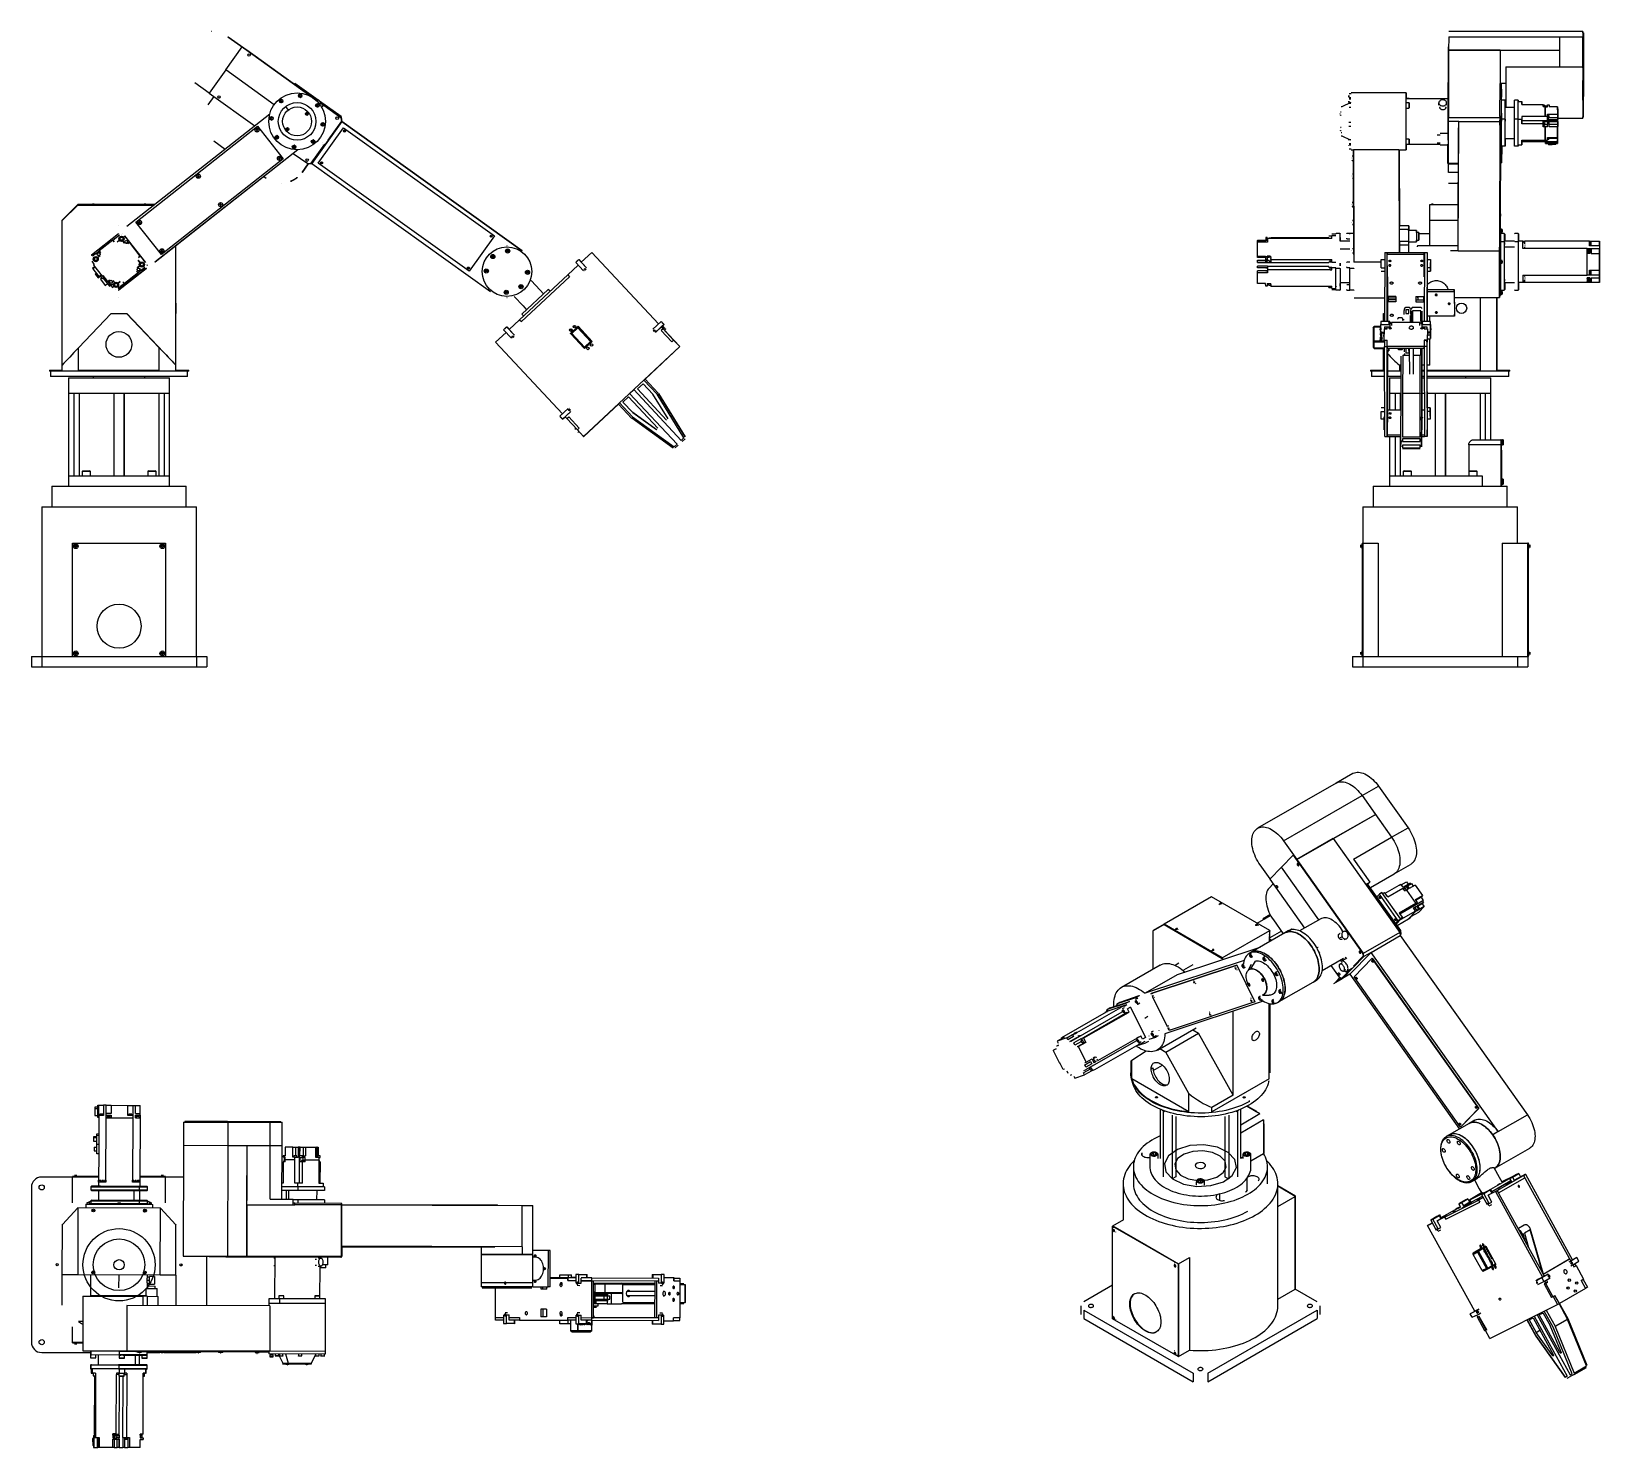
# Model space of a CAD drawing. Header units: millimetres. Extents: x -3.16865624 to -3.16864864, y -11.87708813 to -11.87708127.
import ezdxf

# ---------------------------------------------------------------- set-up
doc = ezdxf.new("R2010")
doc.units = ezdxf.units.MM

msp = doc.modelspace()

# ---------------------------------------------------------------- linework, layer by layer
at = {"color": 7, "linetype": 'Continuous', "lineweight": 25}
for p, q in [((-3.168655365, -11.8770812684), (-3.1686553664, -11.8770812684)), ((-3.1686553647, -11.8770812684), (-3.168655365, -11.8770812684)), ((-3.1686488323, -11.8770812684), (-3.1686493698, -11.8770812684)), ((-3.1686487198, -11.8770812684), (-3.1686488323, -11.8770812684)), ((-3.1686487173, -11.8770812747), (-3.1686487198, -11.8770812747)), ((-3.1686552973, -11.8770814554), (-3.1686552172, -11.8770813437)), ((-3.1686552863, -11.8770812941), (-3.1686551949, -11.8770813597)), ((-3.1686552863, -11.8770812941), (-3.1686552849, -11.8770812941)), ((-3.1686552849, -11.8770812941), (-3.1686550817, -11.8770814398)), ((-3.1686552849, -11.8770812941), (-3.1686552847, -11.8770812941)), ((-3.1686552849, -11.8770812941), (-3.1686551935, -11.8770813597)), ((-3.1686552847, -11.8770812941), (-3.1686550814, -11.8770814398)), ((-3.1686552172, -11.8770813437), (-3.1686548533, -11.8770816045)), ((-3.1686552172, -11.8770813437), (-3.1686552172, -11.8770813437)), ((-3.1686552172, -11.8770813437), (-3.1686548533, -11.8770816045)), ((-3.1686551949, -11.8770813597), (-3.1686551935, -11.8770813597)), ((-3.1686548533, -11.8770816045), (-3.1686551949, -11.8770813597)), ((-3.1686551942, -11.8770813597), (-3.1686551949, -11.8770813597)), ((-3.1686551942, -11.8770813597), (-3.1686551935, -11.8770813597)), ((-3.1686551942, -11.8770813597), (-3.1686549707, -11.8770815199)), ((-3.1686551942, -11.8770813597), (-3.168654853, -11.8770816042)), ((-3.1686551935, -11.8770813597), (-3.1686550817, -11.8770814398)), ((-3.1686493727, -11.8770813437), (-3.1686493739, -11.8770816859)), ((-3.1686493727, -11.8770813437), (-3.1686493702, -11.8770813437)), ((-3.1686493702, -11.8770813437), (-3.1686493714, -11.8770816859)), ((-3.1686493714, -11.8770816873), (-3.1686493702, -11.8770813597)), ((-3.16864937, -11.8770812941), (-3.1686493702, -11.8770813597)), ((-3.1686493702, -11.8770813597), (-3.1686488327, -11.8770813597)), ((-3.1686491202, -11.8770813597), (-3.1686493702, -11.8770813597)), ((-3.16864937, -11.8770812941), (-3.1686488325, -11.8770812941)), ((-3.1686491202, -11.8770813597), (-3.1686491208, -11.8770815199)), ((-3.1686491202, -11.8770813597), (-3.1686491208, -11.877081521)), ((-3.1686491202, -11.8770813597), (-3.1686488327, -11.8770813597)), ((-3.1686488325, -11.8770812941), (-3.168648833, -11.8770814398)), ((-3.1686488327, -11.8770813597), (-3.168648833, -11.8770814398)), ((-3.1686488325, -11.8770812941), (-3.1686488327, -11.8770813597)), ((-3.1686488325, -11.8770812941), (-3.16864872, -11.8770812941)), ((-3.16864872, -11.8770812941), (-3.1686487205, -11.8770814398)), ((-3.1686487205, -11.8770814449), (-3.16864872, -11.8770812992)), ((-3.1686487175, -11.8770812992), (-3.16864872, -11.8770812992)), ((-3.168648718, -11.8770814449), (-3.1686487175, -11.8770812992)), ((-3.1686550824, -11.8770814398), (-3.1686550817, -11.8770814398)), ((-3.1686550824, -11.8770814398), (-3.1686549706, -11.8770815199)), ((-3.1686550817, -11.8770814398), (-3.1686550736, -11.8770814461)), ((-3.1686550817, -11.8770814398), (-3.1686550814, -11.8770814398)), ((-3.168649093, -11.8770814398), (-3.1686490933, -11.8770815199)), ((-3.168649093, -11.8770814398), (-3.168648833, -11.8770814398)), ((-3.168648833, -11.8770814398), (-3.1686487205, -11.8770814398)), ((-3.1686552973, -11.8770814554), (-3.1686553774, -11.8770815672)), ((-3.1686550624, -11.8770816238), (-3.1686552973, -11.8770814554)), ((-3.168648718, -11.8770814449), (-3.1686487205, -11.8770814449)), ((-3.1686487171, -11.8770815126), (-3.1686487176, -11.8770816582)), ((-3.1686553774, -11.8770815672), (-3.1686554465, -11.8770815177)), ((-3.1686553551, -11.8770815832), (-3.1686553842, -11.8770816238)), ((-3.1686553774, -11.8770815672), (-3.168655156, -11.8770817259)), ((-3.1686553331, -11.8770815912), (-3.1686553331, -11.8770815912)), ((-3.1686549707, -11.8770815199), (-3.1686549706, -11.8770815199)), ((-3.1686549706, -11.8770815199), (-3.1686549707, -11.8770815199)), ((-3.1686549677, -11.877081522), (-3.1686549616, -11.877081521)), ((-3.1686548494, -11.8770816014), (-3.1686549616, -11.877081521)), ((-3.1686549616, -11.877081521), (-3.1686549615, -11.877081521)), ((-3.1686548494, -11.8770816014), (-3.1686549615, -11.877081521)), ((-3.168654951, -11.877081567), (-3.168654951, -11.877081567)), ((-3.1686549504, -11.877081567), (-3.168654951, -11.877081567)), ((-3.1686549504, -11.877081567), (-3.1686549504, -11.877081567)), ((-3.1686549402, -11.8770815824), (-3.1686549401, -11.877081578)), ((-3.1686549402, -11.8770815824), (-3.1686549401, -11.8770815802)), ((-3.1686549364, -11.8770815848), (-3.1686549402, -11.8770815824)), ((-3.1686549402, -11.8770815824), (-3.1686549402, -11.8770815824)), ((-3.1686549383, -11.8770815836), (-3.1686549402, -11.8770815824)), ((-3.1686549362, -11.8770815759), (-3.1686549401, -11.877081578)), ((-3.1686549381, -11.877081577), (-3.1686549401, -11.877081578)), ((-3.1686549401, -11.877081578), (-3.1686549401, -11.877081578)), ((-3.1686549401, -11.8770815802), (-3.1686549401, -11.877081578)), ((-3.1686549364, -11.8770815848), (-3.1686549383, -11.8770815836)), ((-3.1686549362, -11.8770815759), (-3.1686549381, -11.877081577)), ((-3.1686549364, -11.8770815848), (-3.1686549325, -11.8770815826)), ((-3.1686549363, -11.8770815716), (-3.1686549363, -11.8770815716)), ((-3.1686549363, -11.8770815891), (-3.1686549363, -11.8770815891)), ((-3.1686549324, -11.8770815782), (-3.1686549362, -11.8770815759)), ((-3.1686549324, -11.8770815782), (-3.1686549325, -11.8770815826)), ((-3.1686498534, -11.8770815876), (-3.1686498534, -11.877081588)), ((-3.1686498434, -11.8770815716), (-3.1686498529, -11.8770815716)), ((-3.1686498529, -11.8770815891), (-3.1686498435, -11.8770815891)), ((-3.1686498309, -11.877081567), (-3.1686498434, -11.877081567)), ((-3.1686495984, -11.877081567), (-3.1686498309, -11.877081567)), ((-3.1686495759, -11.877081567), (-3.1686495984, -11.877081567)), ((-3.1686491214, -11.8770816812), (-3.1686491208, -11.877081521)), ((-3.1686491208, -11.8770815199), (-3.1686490933, -11.8770815199)), ((-3.1686491208, -11.8770815199), (-3.1686491208, -11.877081521)), ((-3.1686491208, -11.877081521), (-3.1686491133, -11.877081521)), ((-3.1686491139, -11.8770816812), (-3.1686491133, -11.877081521)), ((-3.1686491134, -11.8770815787), (-3.1686491133, -11.8770815496)), ((-3.1686491133, -11.8770815577), (-3.1686491134, -11.8770815869)), ((-3.1686491133, -11.877081521), (-3.1686491133, -11.8770815228)), ((-3.1686490933, -11.8770815199), (-3.1686490931, -11.8770816316)), ((-3.168655029, -11.8770816019), (-3.1686550325, -11.8770816046)), ((-3.1686550308, -11.8770816032), (-3.1686550325, -11.8770816046)), ((-3.1686550319, -11.877081609), (-3.1686550325, -11.8770816046)), ((-3.1686550325, -11.8770816046), (-3.1686550325, -11.8770816046)), ((-3.1686550322, -11.8770816068), (-3.1686550325, -11.8770816046)), ((-3.1686550319, -11.877081609), (-3.1686550322, -11.8770816068)), ((-3.1686550278, -11.8770816106), (-3.1686550319, -11.877081609)), ((-3.1686550319, -11.877081609), (-3.1686550319, -11.877081609)), ((-3.1686550298, -11.8770816098), (-3.1686550319, -11.877081609)), ((-3.168655029, -11.8770816019), (-3.1686550308, -11.8770816032)), ((-3.1686550278, -11.8770816106), (-3.1686550298, -11.8770816098)), ((-3.1686550249, -11.8770816035), (-3.168655029, -11.8770816019)), ((-3.1686550284, -11.8770815975), (-3.1686550284, -11.8770815975)), ((-3.1686550284, -11.877081615), (-3.1686550284, -11.877081615)), ((-3.1686550278, -11.8770816106), (-3.1686550243, -11.8770816079)), ((-3.1686550249, -11.8770816035), (-3.1686550243, -11.8770816079)), ((-3.1686549511, -11.8770816345), (-3.1686549512, -11.8770816345)), ((-3.1686549072, -11.8770816686), (-3.1686549056, -11.8770816674)), ((-3.1686549057, -11.8770816675), (-3.1686549072, -11.8770816686)), ((-3.1686549068, -11.8770816653), (-3.1686549056, -11.8770816668)), ((-3.1686549068, -11.8770816653), (-3.1686549056, -11.8770816669)), ((-3.1686549052, -11.8770816666), (-3.1686549056, -11.8770816669)), ((-3.1686549054, -11.8770816671), (-3.1686549056, -11.8770816669)), ((-3.1686549056, -11.8770816674), (-3.1686549054, -11.8770816672)), ((-3.1686549056, -11.8770816674), (-3.1686549053, -11.8770816678)), ((-3.1686549042, -11.8770816656), (-3.1686549053, -11.8770816642)), ((-3.1686549048, -11.8770816685), (-3.1686549045, -11.8770816689)), ((-3.1686549041, -11.8770816657), (-3.1686549045, -11.877081666)), ((-3.1686549039, -11.8770816689), (-3.1686549041, -11.8770816687)), ((-3.168654904, -11.8770816603), (-3.168654904, -11.8770816603)), ((-3.1686549039, -11.8770816689), (-3.1686549035, -11.8770816686)), ((-3.1686549038, -11.877081666), (-3.1686549036, -11.8770816658)), ((-3.168654902, -11.8770816646), (-3.1686549036, -11.8770816658)), ((-3.1686549033, -11.8770816662), (-3.1686549036, -11.8770816658)), ((-3.168654902, -11.8770816646), (-3.1686549035, -11.8770816657)), ((-3.1686549029, -11.8770816681), (-3.1686549025, -11.8770816678)), ((-3.1686549024, -11.8770816672), (-3.1686549027, -11.8770816669)), ((-3.1686549013, -11.8770816693), (-3.1686549024, -11.8770816679)), ((-3.1686549023, -11.8770816672), (-3.1686549009, -11.877081666)), ((-3.1686548573, -11.8770816277), (-3.1686548556, -11.8770816236)), ((-3.1686548573, -11.8770816277), (-3.1686548545, -11.8770816312)), ((-3.1686548572, -11.8770816277), (-3.1686548573, -11.8770816277)), ((-3.1686548572, -11.8770816277), (-3.1686548564, -11.8770816256)), ((-3.1686548572, -11.8770816277), (-3.1686548559, -11.8770816294)), ((-3.1686548564, -11.8770816256), (-3.1686548555, -11.8770816236)), ((-3.1686548559, -11.8770816294), (-3.1686548545, -11.8770816312)), ((-3.1686548556, -11.8770816236), (-3.1686548512, -11.877081623)), ((-3.1686548555, -11.8770816236), (-3.1686548556, -11.8770816236)), ((-3.1686548555, -11.8770816236), (-3.1686548534, -11.8770816233)), ((-3.1686548476, -11.8770816), (-3.1686548547, -11.8770816056)), ((-3.1686548502, -11.8770816306), (-3.1686548545, -11.8770816312)), ((-3.1686548534, -11.8770816233), (-3.1686548512, -11.877081623)), ((-3.1686548528, -11.8770816184), (-3.1686548529, -11.8770816184)), ((-3.1686548529, -11.8770816359), (-3.1686548528, -11.8770816359)), ((-3.1686548485, -11.8770816265), (-3.1686548512, -11.877081623)), ((-3.1686548502, -11.8770816306), (-3.1686548485, -11.8770816265)), ((-3.168654738, -11.8770816812), (-3.1686548427, -11.8770816061)), ((-3.168654738, -11.8770816812), (-3.1686548427, -11.8770816062)), ((-3.1686548328, -11.8770816187), (-3.168654737, -11.8770816873)), ((-3.168654832, -11.8770816197), (-3.1686547397, -11.8770816859)), ((-3.168654832, -11.8770816197), (-3.1686547397, -11.8770816859)), ((-3.1686547377, -11.8770816873), (-3.168654832, -11.8770816197)), ((-3.1686548316, -11.8770816351), (-3.1686548244, -11.8770816295)), ((-3.1686498969, -11.8770816657), (-3.1686498965, -11.8770816657)), ((-3.1686498969, -11.8770816668), (-3.1686498969, -11.8770816671)), ((-3.168649891, -11.8770816603), (-3.1686498945, -11.8770816603)), ((-3.1686498884, -11.8770816345), (-3.1686498909, -11.8770816345)), ((-3.1686498436, -11.8770816133), (-3.1686498884, -11.8770816345)), ((-3.1686498532, -11.8770816127), (-3.1686498532, -11.8770816134)), ((-3.1686498436, -11.8770816184), (-3.1686498531, -11.8770816184)), ((-3.1686498531, -11.8770816359), (-3.1686498437, -11.8770816359)), ((-3.1686498436, -11.8770815975), (-3.1686498527, -11.8770815975)), ((-3.1686498527, -11.877081615), (-3.1686498472, -11.877081615)), ((-3.1686495619, -11.8770816154), (-3.1686495761, -11.8770816154)), ((-3.1686495761, -11.8770816404), (-3.1686495619, -11.8770816404)), ((-3.1686493736, -11.8770815945), (-3.1686495759, -11.8770815945)), ((-3.1686495614, -11.8770815939), (-3.1686495757, -11.8770815939)), ((-3.1686495611, -11.8770816228), (-3.1686495611, -11.8770816208)), ((-3.1686495611, -11.8770816259), (-3.1686495611, -11.8770816208)), ((-3.1686495611, -11.8770816228), (-3.1686495611, -11.8770816299)), ((-3.1686495611, -11.8770816228), (-3.1686495611, -11.8770816228)), ((-3.1686495611, -11.8770816259), (-3.1686495611, -11.877081633)), ((-3.1686495611, -11.8770816299), (-3.1686495611, -11.877081635)), ((-3.1686495611, -11.8770816299), (-3.1686495611, -11.8770816299)), ((-3.1686495611, -11.877081633), (-3.1686495611, -11.877081635)), ((-3.1686494174, -11.8770816256), (-3.1686494174, -11.8770816147)), ((-3.1686494136, -11.8770816344), (-3.1686494136, -11.8770816364)), ((-3.1686493836, -11.8770816363), (-3.1686493836, -11.8770816343)), ((-3.1686493799, -11.8770816255), (-3.1686493799, -11.8770816147)), ((-3.1686491138, -11.8770816952), (-3.1686491137, -11.8770816661)), ((-3.1686491137, -11.8770816944), (-3.1686491134, -11.8770816012)), ((-3.1686490959, -11.8770816012), (-3.1686491134, -11.8770816012)), ((-3.1686490962, -11.8770816944), (-3.1686490959, -11.8770816012)), ((-3.1686490959, -11.8770816012), (-3.1686490958, -11.8770816378)), ((-3.168649051, -11.8770816378), (-3.1686490959, -11.8770816378)), ((-3.1686490931, -11.8770816378), (-3.1686490931, -11.8770816316)), ((-3.1686490931, -11.8770816316), (-3.1686490931, -11.8770816378)), ((-3.1686490512, -11.8770816944), (-3.1686490509, -11.8770816012)), ((-3.1686490334, -11.8770816012), (-3.1686490509, -11.8770816012)), ((-3.1686490337, -11.8770816944), (-3.1686490334, -11.8770816012)), ((-3.1686490337, -11.8770816956), (-3.1686490334, -11.8770816082)), ((-3.1686490334, -11.8770816012), (-3.1686490334, -11.8770816082)), ((-3.1686490334, -11.8770816082), (-3.1686490159, -11.8770816082)), ((-3.1686490159, -11.8770816235), (-3.1686490159, -11.8770816082)), ((-3.1686490159, -11.8770816082), (-3.1686490158, -11.8770816235)), ((-3.1686490159, -11.8770816235), (-3.1686489119, -11.8770816235)), ((-3.168648912, -11.8770816332), (-3.1686489119, -11.8770816235)), ((-3.168648912, -11.8770816332), (-3.168648902, -11.8770816332)), ((-3.1686489119, -11.8770816235), (-3.1686489119, -11.8770816267)), ((-3.1686489054, -11.8770816267), (-3.1686489119, -11.8770816267)), ((-3.1686489054, -11.877081628), (-3.1686489119, -11.877081628)), ((-3.1686489054, -11.8770816295), (-3.1686489018, -11.8770816295)), ((-3.168648902, -11.8770816332), (-3.1686489021, -11.8770816803)), ((-3.1686489021, -11.8770816804), (-3.168648902, -11.8770816333)), ((-3.168648902, -11.8770816332), (-3.168648902, -11.8770816333)), ((-3.168648902, -11.8770816333), (-3.1686488907, -11.8770816333)), ((-3.1686489018, -11.8770816296), (-3.1686489018, -11.8770816295)), ((-3.1686489018, -11.8770816296), (-3.1686489018, -11.8770816295)), ((-3.1686489018, -11.8770816296), (-3.1686488907, -11.8770816296)), ((-3.1686488907, -11.8770816236), (-3.1686488832, -11.8770816236)), ((-3.1686488907, -11.8770816333), (-3.1686488907, -11.8770816236)), ((-3.1686488832, -11.8770816236), (-3.1686488832, -11.8770816338)), ((-3.1686488832, -11.8770816236), (-3.1686488831, -11.8770816338)), ((-3.168648842, -11.8770816338), (-3.1686488832, -11.8770816338)), ((-3.168648842, -11.8770816338), (-3.1686488421, -11.8770816702)), ((-3.1686488419, -11.8770816489), (-3.168648842, -11.8770816338)), ((-3.168648842, -11.8770816379), (-3.1686488419, -11.8770816379)), ((-3.1686488419, -11.8770816379), (-3.1686488419, -11.8770816489)), ((-3.1686488419, -11.8770816379), (-3.1686488419, -11.8770816424)), ((-3.1686488419, -11.8770816424), (-3.1686488419, -11.8770816394)), ((-3.1686488418, -11.8770816547), (-3.1686488419, -11.8770816394)), ((-3.1686488419, -11.8770816394), (-3.1686488419, -11.8770816394)), ((-3.1686488419, -11.8770816438), (-3.1686488418, -11.8770816438)), ((-3.1686488418, -11.8770816438), (-3.1686488418, -11.8770816547)), ((-3.1686488418, -11.8770816438), (-3.1686488417, -11.8770816952)), ((-3.1686550839, -11.8770816691), (-3.1686557763, -11.8770822145)), ((-3.1686557323, -11.8770821925), (-3.1686551431, -11.8770817285)), ((-3.1686551493, -11.8770817429), (-3.1686551476, -11.8770817451)), ((-3.1686551493, -11.8770817429), (-3.1686551477, -11.8770817449)), ((-3.1686551457, -11.8770817433), (-3.1686551477, -11.8770817449)), ((-3.1686551472, -11.8770817455), (-3.1686551477, -11.8770817449)), ((-3.1686551455, -11.8770817435), (-3.1686551473, -11.8770817413)), ((-3.1686551452, -11.877081736), (-3.1686551452, -11.877081736)), ((-3.1686551447, -11.877081744), (-3.1686551441, -11.8770817435)), ((-3.1686551421, -11.8770817419), (-3.1686551443, -11.8770817437)), ((-3.1686551421, -11.8770817419), (-3.1686551441, -11.8770817435)), ((-3.1686551425, -11.8770817455), (-3.1686551441, -11.8770817435)), ((-3.1686551431, -11.8770817285), (-3.1686551431, -11.8770817285)), ((-3.1686551431, -11.8770817285), (-3.1686550193, -11.8770818856)), ((-3.1686551431, -11.8770817285), (-3.1686550193, -11.8770818856)), ((-3.1686551427, -11.8770817457), (-3.1686551405, -11.877081744)), ((-3.1686550793, -11.8770816915), (-3.1686550788, -11.8770816871)), ((-3.1686550793, -11.8770816915), (-3.168655079, -11.8770816893)), ((-3.1686550757, -11.8770816941), (-3.1686550793, -11.8770816915)), ((-3.1686550793, -11.8770816915), (-3.1686550793, -11.8770816915)), ((-3.1686550775, -11.8770816928), (-3.1686550793, -11.8770816915)), ((-3.168655079, -11.8770816893), (-3.1686550787, -11.8770816871)), ((-3.1686550747, -11.8770816853), (-3.1686550788, -11.8770816871)), ((-3.1686550787, -11.8770816871), (-3.1686550788, -11.8770816871)), ((-3.1686550767, -11.8770816862), (-3.1686550787, -11.8770816871)), ((-3.1686550757, -11.8770816941), (-3.1686550775, -11.8770816928)), ((-3.1686550747, -11.8770816853), (-3.1686550767, -11.8770816862)), ((-3.1686550757, -11.8770816941), (-3.1686550716, -11.8770816924)), ((-3.1686550752, -11.877081681), (-3.1686550752, -11.877081681)), ((-3.1686550752, -11.8770816985), (-3.1686550752, -11.8770816985)), ((-3.1686550711, -11.8770816879), (-3.1686550747, -11.8770816853)), ((-3.1686550711, -11.8770816879), (-3.1686550716, -11.8770816924)), ((-3.168655, -11.8770817417), (-3.1686550014, -11.8770817429)), ((-3.1686550014, -11.8770817429), (-3.1686549999, -11.8770817417)), ((-3.168655001, -11.8770817396), (-3.1686549999, -11.877081741)), ((-3.168655001, -11.8770817396), (-3.1686549998, -11.8770817411)), ((-3.1686550003, -11.8770817443), (-3.1686549988, -11.8770817432)), ((-3.1686549999, -11.8770817417), (-3.1686549997, -11.8770817415)), ((-3.1686549999, -11.8770817417), (-3.1686549996, -11.877081742)), ((-3.1686549995, -11.8770817408), (-3.1686549998, -11.8770817411)), ((-3.1686549997, -11.8770817413), (-3.1686549998, -11.8770817411)), ((-3.1686549984, -11.8770817399), (-3.1686549996, -11.8770817384)), ((-3.1686549991, -11.8770817427), (-3.1686549988, -11.8770817431)), ((-3.1686549984, -11.87708174), (-3.1686549988, -11.8770817403)), ((-3.1686549982, -11.8770817432), (-3.1686549984, -11.877081743)), ((-3.1686549983, -11.8770817346), (-3.1686549983, -11.8770817346)), ((-3.1686549982, -11.8770817432), (-3.1686549978, -11.8770817429)), ((-3.168654997, -11.8770817447), (-3.1686549982, -11.8770817432)), ((-3.1686549982, -11.8770817433), (-3.168654997, -11.8770817447)), ((-3.168654998, -11.8770817402), (-3.1686549978, -11.87708174)), ((-3.1686549963, -11.8770817388), (-3.1686549978, -11.87708174)), ((-3.1686549963, -11.8770817388), (-3.1686549978, -11.87708174)), ((-3.1686549975, -11.8770817404), (-3.1686549978, -11.87708174)), ((-3.1686549971, -11.8770817423), (-3.1686549967, -11.877081742)), ((-3.1686549967, -11.8770817415), (-3.168654997, -11.8770817411)), ((-3.1686549956, -11.8770817436), (-3.1686549967, -11.8770817421)), ((-3.1686549966, -11.8770817414), (-3.1686549952, -11.8770817403)), ((-3.168654906, -11.8770816701), (-3.1686549046, -11.8770816689)), ((-3.168654904, -11.8770816743), (-3.168654904, -11.8770816743)), ((-3.1686549027, -11.8770816705), (-3.1686549039, -11.8770816689)), ((-3.1686549039, -11.877081669), (-3.1686549027, -11.8770816705)), ((-3.1686547346, -11.8770817048), (-3.1686548803, -11.877081908)), ((-3.1686548483, -11.8770819063), (-3.168654726, -11.8770817356)), ((-3.1686548313, -11.8770817198), (-3.1686548297, -11.8770817157)), ((-3.1686548313, -11.8770817198), (-3.1686548305, -11.8770817178)), ((-3.1686548313, -11.8770817198), (-3.1686548286, -11.8770817233)), ((-3.1686548313, -11.8770817198), (-3.1686548313, -11.8770817198)), ((-3.1686548313, -11.8770817198), (-3.1686548299, -11.8770817216)), ((-3.1686548305, -11.8770817178), (-3.1686548297, -11.8770817157)), ((-3.1686548299, -11.8770817216), (-3.1686548286, -11.8770817233)), ((-3.1686548297, -11.8770817157), (-3.1686548253, -11.8770817151)), ((-3.1686548297, -11.8770817157), (-3.1686548275, -11.8770817154)), ((-3.1686548297, -11.8770817157), (-3.1686548297, -11.8770817157)), ((-3.1686548242, -11.8770817227), (-3.1686548286, -11.8770817233)), ((-3.1686548275, -11.8770817154), (-3.1686548253, -11.8770817151)), ((-3.1686548269, -11.8770817104), (-3.1686548269, -11.8770817104)), ((-3.1686548269, -11.8770817279), (-3.1686548269, -11.8770817279)), ((-3.1686548225, -11.8770817186), (-3.1686548253, -11.8770817151)), ((-3.1686548242, -11.8770817227), (-3.1686548225, -11.8770817186)), ((-3.1686548076, -11.8770818064), (-3.1686547348, -11.8770817048)), ((-3.1686547368, -11.8770817033), (-3.168654803, -11.8770817956)), ((-3.1686547368, -11.8770817033), (-3.1686548029, -11.8770817956)), ((-3.1686547397, -11.8770816859), (-3.1686547397, -11.8770816859)), ((-3.1686547397, -11.8770816859), (-3.1686547368, -11.8770817033)), ((-3.1686547397, -11.8770816859), (-3.1686547368, -11.8770817033)), ((-3.168654738, -11.8770816812), (-3.168654738, -11.8770816812)), ((-3.1686547351, -11.8770816986), (-3.168654738, -11.8770816812)), ((-3.168654738, -11.8770816812), (-3.1686547352, -11.8770816986)), ((-3.1686547348, -11.8770817048), (-3.1686547377, -11.8770816873)), ((-3.168654737, -11.8770816873), (-3.1686547377, -11.8770816873)), ((-3.168654737, -11.8770816873), (-3.1686547341, -11.8770817048)), ((-3.1686547368, -11.8770817033), (-3.1686547368, -11.8770817033)), ((-3.1686547352, -11.8770816986), (-3.1686547351, -11.8770816986)), ((-3.1686547352, -11.8770816986), (-3.1686547351, -11.8770816986)), ((-3.1686547346, -11.8770817048), (-3.1686547348, -11.8770817048)), ((-3.1686547346, -11.8770817048), (-3.1686547341, -11.8770817048)), ((-3.1686538609, -11.877082331), (-3.1686547346, -11.8770817048)), ((-3.1686547341, -11.8770817048), (-3.1686538604, -11.877082331)), ((-3.168654726, -11.8770817356), (-3.1686539945, -11.8770822599)), ((-3.168654726, -11.8770817356), (-3.168654726, -11.8770817356)), ((-3.168654726, -11.8770817356), (-3.1686539944, -11.8770822599)), ((-3.1686498966, -11.87708174), (-3.1686498963, -11.87708174)), ((-3.1686498966, -11.877081741), (-3.1686498966, -11.8770817414)), ((-3.1686498945, -11.8770816743), (-3.168649891, -11.8770816743)), ((-3.168649891, -11.8770817346), (-3.1686498942, -11.8770817346)), ((-3.1686498437, -11.8770817104), (-3.1686498532, -11.8770817104)), ((-3.1686498532, -11.8770817279), (-3.1686498437, -11.8770817279)), ((-3.1686493739, -11.8770816859), (-3.1686493714, -11.8770816859)), ((-3.1686493739, -11.8770816859), (-3.1686493739, -11.8770817033)), ((-3.1686493739, -11.8770817033), (-3.1686493714, -11.8770817033)), ((-3.1686493739, -11.8770817033), (-3.1686493737, -11.8770817956)), ((-3.1686493714, -11.8770817048), (-3.1686493714, -11.8770816873)), ((-3.1686491214, -11.8770816873), (-3.1686493714, -11.8770816873)), ((-3.1686493214, -11.8770817048), (-3.1686493714, -11.8770817048)), ((-3.1686493712, -11.8770818064), (-3.1686493714, -11.8770817048)), ((-3.1686493239, -11.8770817356), (-3.1686493258, -11.8770822599)), ((-3.1686493239, -11.8770817356), (-3.1686493215, -11.8770817356)), ((-3.1686493236, -11.877082331), (-3.1686493214, -11.8770817048)), ((-3.1686493214, -11.8770817048), (-3.1686491214, -11.8770817048)), ((-3.1686491214, -11.8770817048), (-3.1686491236, -11.877082331)), ((-3.1686491214, -11.8770817232), (-3.1686491233, -11.8770822621)), ((-3.1686491139, -11.8770816812), (-3.1686491214, -11.8770816812)), ((-3.1686491214, -11.8770816812), (-3.1686491214, -11.8770816986)), ((-3.1686491214, -11.8770816873), (-3.1686491214, -11.8770817048)), ((-3.1686491214, -11.8770816986), (-3.1686491139, -11.8770816986)), ((-3.1686491214, -11.8770817232), (-3.1686491214, -11.8770816986)), ((-3.1686491214, -11.8770817232), (-3.1686491189, -11.8770817232)), ((-3.1686491189, -11.8770817232), (-3.1686491208, -11.8770822621)), ((-3.1686491186, -11.8770819021), (-3.1686491189, -11.8770817232)), ((-3.1686491139, -11.8770816986), (-3.1686491139, -11.8770816812)), ((-3.1686491135, -11.8770819018), (-3.1686491139, -11.8770816986)), ((-3.1686491137, -11.8770816742), (-3.1686491138, -11.8770817034)), ((-3.1686490962, -11.8770816944), (-3.1686491137, -11.8770816944)), ((-3.1686491135, -11.8770818245), (-3.1686491137, -11.8770816944)), ((-3.168649096, -11.8770818245), (-3.1686490962, -11.8770816944)), ((-3.1686490337, -11.8770816944), (-3.1686490512, -11.8770816944)), ((-3.168649051, -11.8770818245), (-3.1686490512, -11.8770816944)), ((-3.1686490335, -11.8770818245), (-3.1686490337, -11.8770816944)), ((-3.1686490335, -11.8770818175), (-3.1686490337, -11.8770816956)), ((-3.1686490162, -11.8770816956), (-3.1686490337, -11.8770816956)), ((-3.1686490161, -11.8770816803), (-3.1686490162, -11.8770816956)), ((-3.1686490161, -11.8770817169), (-3.1686490162, -11.8770816956)), ((-3.1686489021, -11.8770816803), (-3.1686490161, -11.8770816803)), ((-3.1686490161, -11.8770816803), (-3.1686490161, -11.8770817012)), ((-3.1686490161, -11.8770817012), (-3.1686490161, -11.8770817169)), ((-3.1686488421, -11.8770817012), (-3.1686490161, -11.8770817012)), ((-3.1686489121, -11.8770817169), (-3.1686490161, -11.8770817169)), ((-3.1686489121, -11.8770817057), (-3.1686488909, -11.8770817057)), ((-3.1686489121, -11.8770817169), (-3.1686489121, -11.8770817057)), ((-3.1686489121, -11.8770817116), (-3.1686489121, -11.8770817057)), ((-3.1686489056, -11.8770817116), (-3.1686489121, -11.8770817116)), ((-3.1686489121, -11.8770817305), (-3.1686489121, -11.8770817169)), ((-3.1686489056, -11.8770817224), (-3.1686489121, -11.8770817224)), ((-3.1686489121, -11.8770817253), (-3.1686489056, -11.8770817253)), ((-3.1686489121, -11.8770817305), (-3.1686489121, -11.8770817253)), ((-3.1686489021, -11.8770817305), (-3.1686489121, -11.8770817305)), ((-3.1686488909, -11.8770817203), (-3.1686489056, -11.8770817203)), ((-3.1686489021, -11.8770816804), (-3.1686489021, -11.8770816803)), ((-3.1686488909, -11.8770816804), (-3.1686489021, -11.8770816804)), ((-3.168648902, -11.8770817962), (-3.1686489021, -11.8770817305)), ((-3.1686489021, -11.8770817305), (-3.168648902, -11.8770817961)), ((-3.1686488909, -11.8770817305), (-3.1686489021, -11.8770817305)), ((-3.1686489021, -11.8770817305), (-3.1686489021, -11.8770817305)), ((-3.1686488909, -11.8770816804), (-3.1686488908, -11.8770816702)), ((-3.1686488908, -11.8770816963), (-3.1686488909, -11.8770816804)), ((-3.1686488909, -11.8770817057), (-3.1686488909, -11.8770817168)), ((-3.1686488909, -11.8770817168), (-3.1686488834, -11.8770817168)), ((-3.1686488909, -11.8770817305), (-3.1686488909, -11.8770817168)), ((-3.1686488908, -11.8770816702), (-3.1686488908, -11.8770816759)), ((-3.1686488908, -11.8770816702), (-3.1686488421, -11.8770816702)), ((-3.1686488843, -11.8770816759), (-3.1686488908, -11.8770816759)), ((-3.1686488908, -11.8770816896), (-3.1686488843, -11.8770816896)), ((-3.1686488908, -11.8770816896), (-3.1686488908, -11.8770816963)), ((-3.1686488421, -11.8770816963), (-3.1686488908, -11.8770816963)), ((-3.1686488843, -11.8770816853), (-3.1686488421, -11.8770816853)), ((-3.1686488834, -11.8770817057), (-3.1686488421, -11.8770817057)), ((-3.1686488834, -11.8770817168), (-3.1686488834, -11.8770817057)), ((-3.1686488833, -11.8770817203), (-3.1686488834, -11.8770817057)), ((-3.1686488834, -11.8770817305), (-3.1686488834, -11.8770817168)), ((-3.1686488834, -11.8770817305), (-3.1686488833, -11.8770817203)), ((-3.1686488421, -11.8770817305), (-3.1686488834, -11.8770817305)), ((-3.1686488421, -11.8770817203), (-3.1686488833, -11.8770817203)), ((-3.1686488421, -11.8770816702), (-3.1686488421, -11.8770816853)), ((-3.1686488421, -11.8770816853), (-3.1686488421, -11.8770816963)), ((-3.1686488421, -11.8770817012), (-3.1686488421, -11.8770816963)), ((-3.1686488421, -11.8770817057), (-3.1686488421, -11.8770817012)), ((-3.1686488421, -11.8770817057), (-3.1686488421, -11.8770817203)), ((-3.1686488421, -11.8770817203), (-3.1686488421, -11.8770817305)), ((-3.168648842, -11.8770817819), (-3.1686488421, -11.8770817305)), ((-3.1686488418, -11.8770817404), (-3.1686488417, -11.8770817294)), ((-3.1686488417, -11.8770817555), (-3.1686488418, -11.8770817404)), ((-3.1686488417, -11.877081689), (-3.1686488328, -11.877081689)), ((-3.1686488417, -11.8770817054), (-3.1686488417, -11.8770816952)), ((-3.1686488417, -11.8770817054), (-3.1686488417, -11.87708172)), ((-3.1686488417, -11.87708172), (-3.1686488417, -11.8770817245)), ((-3.1686488417, -11.8770817245), (-3.1686488417, -11.8770817294)), ((-3.1686488328, -11.877081689), (-3.1686487203, -11.877081689)), ((-3.1686487203, -11.8770816828), (-3.1686487178, -11.8770816828)), ((-3.1686553554, -11.8770817983), (-3.1686552991, -11.8770818386)), ((-3.1686551477, -11.8770817463), (-3.1686551499, -11.8770817481)), ((-3.1686551499, -11.8770817481), (-3.1686551479, -11.8770817465)), ((-3.1686551483, -11.8770817501), (-3.1686551461, -11.8770817484)), ((-3.1686551479, -11.8770817465), (-3.1686551473, -11.877081746)), ((-3.1686551479, -11.8770817465), (-3.1686551463, -11.8770817485)), ((-3.1686551452, -11.877081756), (-3.1686551452, -11.877081756)), ((-3.1686551447, -11.8770817487), (-3.1686551451, -11.8770817481)), ((-3.1686551449, -11.8770817485), (-3.1686551431, -11.8770817507)), ((-3.1686551447, -11.8770817487), (-3.1686551427, -11.8770817472)), ((-3.1686551431, -11.8770817507), (-3.1686551447, -11.8770817487)), ((-3.1686551411, -11.8770817491), (-3.1686551428, -11.8770817469)), ((-3.1686550531, -11.8770817796), (-3.1686550493, -11.8770817774)), ((-3.1686550531, -11.8770817796), (-3.1686550512, -11.8770817785)), ((-3.1686550531, -11.8770817796), (-3.1686550531, -11.8770817841)), ((-3.1686550531, -11.8770817796), (-3.1686550531, -11.8770817796)), ((-3.1686550531, -11.8770817796), (-3.1686550531, -11.8770817818)), ((-3.1686550531, -11.8770817818), (-3.1686550531, -11.8770817841)), ((-3.1686550531, -11.8770817841), (-3.1686550492, -11.8770817862)), ((-3.1686550531, -11.8770817841), (-3.1686550531, -11.8770817841)), ((-3.1686550531, -11.8770817841), (-3.1686550511, -11.8770817851)), ((-3.1686550512, -11.8770817785), (-3.1686550493, -11.8770817774)), ((-3.1686550511, -11.8770817851), (-3.1686550492, -11.8770817862)), ((-3.1686550492, -11.877081773), (-3.1686550493, -11.877081773)), ((-3.1686550454, -11.8770817795), (-3.1686550493, -11.8770817774)), ((-3.1686550493, -11.8770817905), (-3.1686550492, -11.8770817905)), ((-3.1686550454, -11.877081784), (-3.1686550492, -11.8770817862)), ((-3.1686550454, -11.8770817795), (-3.1686550454, -11.877081784)), ((-3.1686549983, -11.8770817486), (-3.1686549983, -11.8770817486)), ((-3.1686549658, -11.8770818198), (-3.1686549658, -11.8770818198)), ((-3.1686549512, -11.8770817745), (-3.1686549511, -11.8770817745)), ((-3.1686549078, -11.8770817594), (-3.1686549078, -11.8770817594)), ((-3.1686548824, -11.8770819065), (-3.1686548163, -11.8770818142)), ((-3.1686548824, -11.8770819065), (-3.1686548163, -11.8770818142)), ((-3.1686548804, -11.877081908), (-3.1686548076, -11.8770818064)), ((-3.1686548776, -11.8770818005), (-3.1686548738, -11.8770817982)), ((-3.1686548776, -11.8770818005), (-3.1686548757, -11.8770817993)), ((-3.1686548776, -11.8770818005), (-3.1686548775, -11.8770818049)), ((-3.1686548776, -11.8770818005), (-3.1686548776, -11.8770818005)), ((-3.1686548776, -11.8770818005), (-3.1686548775, -11.8770818027)), ((-3.1686548775, -11.8770818027), (-3.1686548775, -11.8770818049)), ((-3.1686548775, -11.8770818049), (-3.1686548737, -11.8770818071)), ((-3.1686548775, -11.8770818049), (-3.1686548775, -11.8770818049)), ((-3.1686548775, -11.8770818049), (-3.1686548756, -11.877081806)), ((-3.1686548757, -11.8770817993), (-3.1686548738, -11.8770817982)), ((-3.1686548756, -11.877081806), (-3.1686548737, -11.8770818071)), ((-3.1686548699, -11.8770818004), (-3.1686548738, -11.8770817982)), ((-3.1686548737, -11.8770817939), (-3.1686548737, -11.8770817939)), ((-3.1686548698, -11.8770818048), (-3.1686548737, -11.8770818071)), ((-3.1686548737, -11.8770818114), (-3.1686548737, -11.8770818114)), ((-3.1686548699, -11.8770818004), (-3.1686548698, -11.8770818048)), ((-3.16865483, -11.8770817716), (-3.1686548301, -11.8770817716)), ((-3.1686548301, -11.8770818091), (-3.16865483, -11.8770818091)), ((-3.16865483, -11.8770818179), (-3.1686548299, -11.8770818179)), ((-3.1686498942, -11.8770817486), (-3.168649891, -11.8770817486)), ((-3.1686498885, -11.8770817594), (-3.168649891, -11.8770817594)), ((-3.1686498909, -11.8770817745), (-3.1686498884, -11.8770817745)), ((-3.1686498884, -11.8770817745), (-3.1686498472, -11.8770817939)), ((-3.1686498536, -11.8770817955), (-3.1686498536, -11.8770817961)), ((-3.1686498436, -11.8770817939), (-3.1686498531, -11.8770817939)), ((-3.1686498531, -11.8770817939), (-3.1686498531, -11.8770817939)), ((-3.1686498531, -11.8770818114), (-3.1686498436, -11.8770818114)), ((-3.1686498435, -11.8770818198), (-3.1686498528, -11.8770818198)), ((-3.1686498528, -11.8770818198), (-3.1686498528, -11.8770818199)), ((-3.1686495618, -11.87708179), (-3.1686495761, -11.87708179)), ((-3.1686495761, -11.877081815), (-3.1686495618, -11.877081815)), ((-3.1686495614, -11.8770818145), (-3.1686494112, -11.8770818145)), ((-3.168649561, -11.8770817998), (-3.1686495611, -11.8770817953)), ((-3.1686495611, -11.877081798), (-3.1686495611, -11.8770817953)), ((-3.1686495611, -11.877081798), (-3.1686495611, -11.8770818052)), ((-3.1686495611, -11.8770817998), (-3.168649561, -11.8770817998)), ((-3.1686495611, -11.8770818052), (-3.1686495611, -11.8770818098)), ((-3.168649561, -11.8770818071), (-3.1686495611, -11.8770818098)), ((-3.1686495611, -11.8770818071), (-3.168649561, -11.8770818071)), ((-3.168649561, -11.8770817998), (-3.168649561, -11.8770818071)), ((-3.1686494112, -11.8770817716), (-3.1686494262, -11.8770817716)), ((-3.1686494262, -11.8770818091), (-3.1686494112, -11.8770818091)), ((-3.1686493738, -11.8770817629), (-3.1686494112, -11.8770817629)), ((-3.1686494112, -11.8770818179), (-3.1686493737, -11.8770818179)), ((-3.1686493735, -11.8770819065), (-3.1686493737, -11.8770818142)), ((-3.168649371, -11.877081908), (-3.1686493712, -11.8770818064)), ((-3.1686490958, -11.8770817878), (-3.168649096, -11.8770818245)), ((-3.1686490959, -11.8770817878), (-3.168649051, -11.8770817878)), ((-3.1686490334, -11.8770818175), (-3.1686490335, -11.8770818245)), ((-3.1686490335, -11.8770818175), (-3.168649016, -11.8770818175)), ((-3.168649016, -11.8770817962), (-3.168648902, -11.8770817962)), ((-3.168649016, -11.8770818175), (-3.168649016, -11.8770817962)), ((-3.1686490159, -11.8770818022), (-3.168649016, -11.8770818175)), ((-3.1686490159, -11.8770817962), (-3.1686490159, -11.8770818022)), ((-3.1686490159, -11.8770818022), (-3.1686489019, -11.8770818022)), ((-3.168648902, -11.8770817961), (-3.1686488907, -11.8770817961)), ((-3.168648902, -11.8770817961), (-3.168648902, -11.8770817962)), ((-3.1686489019, -11.8770817961), (-3.1686489019, -11.8770818029)), ((-3.1686489007, -11.8770818029), (-3.1686489019, -11.8770818029)), ((-3.1686488419, -11.8770818029), (-3.1686489007, -11.8770818029)), ((-3.1686489007, -11.8770818082), (-3.1686489007, -11.8770818029)), ((-3.1686489007, -11.8770818082), (-3.1686488419, -11.8770818082)), ((-3.1686489007, -11.8770818124), (-3.1686489007, -11.8770818082)), ((-3.1686489007, -11.8770818124), (-3.1686488419, -11.8770818124)), ((-3.1686488908, -11.8770817819), (-3.168648842, -11.8770817819)), ((-3.1686488907, -11.8770817961), (-3.1686488908, -11.8770817819)), ((-3.1686488907, -11.8770817914), (-3.1686488842, -11.8770817914)), ((-3.1686488907, -11.8770817914), (-3.1686488907, -11.8770817961)), ((-3.1686488867, -11.8770818124), (-3.1686488849, -11.8770818189)), ((-3.1686488849, -11.8770818189), (-3.168648885, -11.8770818124)), ((-3.1686488849, -11.8770818189), (-3.1686488504, -11.8770818157)), ((-3.168648842, -11.8770817863), (-3.1686488842, -11.8770817863)), ((-3.1686488419, -11.8770817878), (-3.1686488842, -11.8770817878)), ((-3.1686488504, -11.8770818124), (-3.1686488504, -11.8770818157)), ((-3.168648842, -11.877081771), (-3.168648842, -11.8770817863)), ((-3.168648842, -11.8770817819), (-3.168648842, -11.877081771)), ((-3.1686488419, -11.8770817833), (-3.168648842, -11.8770817863)), ((-3.1686488419, -11.8770818124), (-3.1686488418, -11.877081771)), ((-3.1686488419, -11.8770817878), (-3.1686488419, -11.8770817833)), ((-3.1686488419, -11.8770817878), (-3.1686488419, -11.8770818029)), ((-3.1686488419, -11.8770818029), (-3.1686488419, -11.8770818082)), ((-3.1686488419, -11.8770818082), (-3.1686488419, -11.8770818124)), ((-3.1686488418, -11.8770817669), (-3.1686488417, -11.8770817555)), ((-3.1686488418, -11.877081771), (-3.1686488418, -11.8770817669)), ((-3.1686549477, -11.8770818419), (-3.1686556401, -11.8770823873)), ((-3.1686549472, -11.8770818419), (-3.1686556396, -11.8770823873)), ((-3.1686550193, -11.8770818856), (-3.1686556085, -11.8770823496)), ((-3.1686550193, -11.8770818856), (-3.1686556085, -11.8770823496)), ((-3.1686550394, -11.8770818838), (-3.1686550416, -11.8770818855)), ((-3.1686550416, -11.8770818855), (-3.1686550396, -11.877081884)), ((-3.168655041, -11.8770818804), (-3.1686550393, -11.8770818826)), ((-3.168655041, -11.8770818804), (-3.1686550394, -11.8770818824)), ((-3.16865504, -11.8770818876), (-3.1686550378, -11.8770818858)), ((-3.1686550396, -11.877081884), (-3.168655039, -11.8770818835)), ((-3.1686550396, -11.877081884), (-3.168655038, -11.877081886)), ((-3.1686550374, -11.8770818808), (-3.1686550394, -11.8770818824)), ((-3.168655039, -11.877081883), (-3.1686550394, -11.8770818824)), ((-3.1686550372, -11.877081881), (-3.168655039, -11.8770818788)), ((-3.1686550369, -11.8770818735), (-3.1686550369, -11.8770818735)), ((-3.1686550364, -11.8770818862), (-3.1686550369, -11.8770818856)), ((-3.1686550369, -11.8770818935), (-3.1686550369, -11.8770818935)), ((-3.1686550366, -11.877081886), (-3.1686550349, -11.8770818882)), ((-3.1686550364, -11.8770818814), (-3.1686550358, -11.877081881)), ((-3.1686550364, -11.8770818862), (-3.1686550344, -11.8770818846)), ((-3.1686550349, -11.8770818882), (-3.1686550364, -11.8770818862)), ((-3.1686550338, -11.8770818794), (-3.168655036, -11.8770818811)), ((-3.1686550338, -11.8770818794), (-3.1686550358, -11.877081881)), ((-3.1686550342, -11.877081883), (-3.1686550358, -11.877081881)), ((-3.1686550328, -11.8770818866), (-3.1686550346, -11.8770818844)), ((-3.1686550344, -11.8770818832), (-3.1686550322, -11.8770818814)), ((-3.1686550193, -11.8770818856), (-3.1686550193, -11.8770818856)), ((-3.1686549697, -11.8770818264), (-3.1686549659, -11.8770818241)), ((-3.1686549697, -11.8770818264), (-3.1686549677, -11.8770818253)), ((-3.1686549697, -11.8770818264), (-3.1686549696, -11.8770818308)), ((-3.1686549697, -11.8770818264), (-3.1686549697, -11.8770818264)), ((-3.1686549697, -11.8770818264), (-3.1686549696, -11.8770818286)), ((-3.1686549696, -11.8770818286), (-3.1686549696, -11.8770818308)), ((-3.1686549696, -11.8770818308), (-3.1686549657, -11.877081833)), ((-3.1686549696, -11.8770818308), (-3.1686549696, -11.8770818308)), ((-3.1686549696, -11.8770818308), (-3.1686549677, -11.8770818319)), ((-3.1686549695, -11.8770818595), (-3.1686548999, -11.8770819094)), ((-3.1686549677, -11.8770818253), (-3.1686549658, -11.8770818242)), ((-3.1686549677, -11.8770818319), (-3.1686549657, -11.877081833)), ((-3.168654962, -11.8770818263), (-3.1686549659, -11.8770818241)), ((-3.1686549658, -11.8770818373), (-3.1686549658, -11.8770818373)), ((-3.1686549619, -11.8770818307), (-3.1686549657, -11.877081833)), ((-3.168654962, -11.8770818263), (-3.1686549619, -11.8770818307)), ((-3.168654951, -11.877081842), (-3.168654951, -11.877081842)), ((-3.1686549472, -11.8770818419), (-3.1686549477, -11.8770818419)), ((-3.1686498533, -11.8770818214), (-3.1686498533, -11.877081822)), ((-3.1686498528, -11.8770818373), (-3.1686498434, -11.8770818373)), ((-3.1686498434, -11.877081842), (-3.1686498309, -11.877081842)), ((-3.1686498407, -11.8770818826), (-3.1686498407, -11.8770818831)), ((-3.1686498332, -11.8770818735), (-3.168649837, -11.8770818735)), ((-3.168649837, -11.8770818935), (-3.1686498332, -11.8770818935)), ((-3.1686498331, -11.877081842), (-3.1686498332, -11.8770818856)), ((-3.1686498332, -11.8770818856), (-3.1686498307, -11.8770818856)), ((-3.1686498332, -11.8770818856), (-3.1686498317, -11.8770823496)), ((-3.1686496109, -11.8770818419), (-3.1686498309, -11.8770818419)), ((-3.1686498309, -11.8770818419), (-3.1686498291, -11.8770823873)), ((-3.1686496109, -11.877081842), (-3.1686496109, -11.8770818419)), ((-3.1686496109, -11.8770818419), (-3.1686496093, -11.8770823393)), ((-3.1686496109, -11.877081842), (-3.1686495984, -11.877081842)), ((-3.16864961, -11.877081842), (-3.1686496088, -11.8770822145)), ((-3.1686495984, -11.877081842), (-3.1686495759, -11.877081842)), ((-3.1686491132, -11.8770818245), (-3.1686491135, -11.8770819047)), ((-3.168649096, -11.8770818245), (-3.1686491135, -11.8770818245)), ((-3.1686491135, -11.877081868), (-3.1686491134, -11.8770818388)), ((-3.1686491134, -11.877081847), (-3.1686491135, -11.8770818761)), ((-3.1686490335, -11.8770818245), (-3.168649051, -11.8770818245)), ((-3.1686554325, -11.8770819706), (-3.1686554347, -11.8770819724)), ((-3.1686554347, -11.8770819724), (-3.1686554327, -11.8770819708)), ((-3.1686554341, -11.8770819672), (-3.1686554323, -11.8770819694)), ((-3.1686554341, -11.8770819672), (-3.1686554325, -11.8770819692)), ((-3.1686554331, -11.8770819744), (-3.1686554309, -11.8770819727)), ((-3.1686554327, -11.8770819708), (-3.1686554321, -11.8770819703)), ((-3.1686554327, -11.8770819708), (-3.1686554311, -11.8770819728)), ((-3.1686554305, -11.8770819676), (-3.1686554325, -11.8770819692)), ((-3.168655432, -11.8770819698), (-3.1686554325, -11.8770819692)), ((-3.1686554303, -11.8770819678), (-3.168655432, -11.8770819656)), ((-3.16865543, -11.8770819603), (-3.16865543, -11.8770819603)), ((-3.1686554294, -11.877081973), (-3.1686554299, -11.8770819724)), ((-3.1686554296, -11.8770819728), (-3.1686554279, -11.877081975)), ((-3.1686554294, -11.8770819683), (-3.1686554288, -11.8770819678)), ((-3.1686554294, -11.877081973), (-3.1686554274, -11.8770819715)), ((-3.1686554269, -11.8770819662), (-3.1686554291, -11.877081968)), ((-3.1686554269, -11.8770819662), (-3.1686554288, -11.8770819678)), ((-3.1686554272, -11.8770819698), (-3.1686554288, -11.8770819678)), ((-3.1686554259, -11.8770819734), (-3.1686554276, -11.8770819712)), ((-3.1686554275, -11.87708197), (-3.1686554253, -11.8770819683)), ((-3.1686551126, -11.8770819722), (-3.1686551014, -11.8770819803)), ((-3.168654927, -11.8770819515), (-3.1686548978, -11.8770819109)), ((-3.1686549263, -11.8770819515), (-3.168654927, -11.8770819515)), ((-3.1686548972, -11.8770819109), (-3.1686549263, -11.8770819515)), ((-3.1686549064, -11.8770818971), (-3.1686549064, -11.8770818971)), ((-3.1686548999, -11.8770819094), (-3.1686548824, -11.8770819065)), ((-3.1686548999, -11.8770819094), (-3.1686548824, -11.8770819065)), ((-3.1686548978, -11.8770819109), (-3.1686548999, -11.8770819094)), ((-3.1686548999, -11.8770819094), (-3.1686548999, -11.8770819094)), ((-3.1686548978, -11.8770819109), (-3.1686548804, -11.877081908)), ((-3.1686548978, -11.8770819109), (-3.1686548972, -11.8770819109)), ((-3.1686548802, -11.8770819081), (-3.1686548972, -11.8770819109)), ((-3.1686548824, -11.8770819065), (-3.1686548824, -11.8770819065)), ((-3.1686548803, -11.877081908), (-3.1686548804, -11.877081908)), ((-3.1686548803, -11.877081908), (-3.1686540137, -11.877082529)), ((-3.1686541168, -11.8770824306), (-3.1686548483, -11.8770819063)), ((-3.1686548333, -11.8770819075), (-3.1686548333, -11.8770819075)), ((-3.1686498397, -11.8770819694), (-3.1686498397, -11.8770819699)), ((-3.1686498329, -11.8770819603), (-3.168649836, -11.8770819603)), ((-3.168649371, -11.8770819065), (-3.1686493735, -11.8770819065)), ((-3.1686493735, -11.8770819094), (-3.1686493735, -11.8770819065)), ((-3.168649371, -11.8770819094), (-3.1686493735, -11.8770819094)), ((-3.1686493245, -11.877081908), (-3.168649371, -11.877081908)), ((-3.168649371, -11.8770819109), (-3.168649371, -11.877081908)), ((-3.1686493709, -11.8770819515), (-3.168649371, -11.8770819109)), ((-3.168649371, -11.8770819109), (-3.1686493245, -11.8770819109)), ((-3.1686491205, -11.8770824409), (-3.1686491186, -11.8770819021)), ((-3.1686491135, -11.8770819018), (-3.1686491186, -11.8770819018)), ((-3.1686491186, -11.8770819047), (-3.1686491135, -11.8770819047)), ((-3.1686491135, -11.8770819047), (-3.1686491135, -11.8770819018)), ((-3.16865543, -11.8770819803), (-3.16865543, -11.8770819803)), ((-3.1686554279, -11.877081975), (-3.1686554294, -11.877081973)), ((-3.1686550286, -11.8770820037), (-3.1686550279, -11.8770820037)), ((-3.168649836, -11.8770819803), (-3.1686498329, -11.8770819803)), ((-3.1686493707, -11.8770820037), (-3.1686493249, -11.8770820037)), ((-3.1686560142, -11.8770821076), (-3.1686560892, -11.8770821826)), ((-3.1686560142, -11.8770821101), (-3.1686560892, -11.8770821851)), ((-3.1686556406, -11.8770821076), (-3.1686560142, -11.8770821076)), ((-3.1686560142, -11.8770821101), (-3.1686556438, -11.8770821101)), ((-3.1686559463, -11.8770821066), (-3.1686559463, -11.8770821076)), ((-3.1686559463, -11.8770821066), (-3.1686559392, -11.8770821066)), ((-3.1686559427, -11.8770821035), (-3.1686559392, -11.8770821035)), ((-3.1686559392, -11.8770821035), (-3.1686559356, -11.8770821035)), ((-3.1686559392, -11.8770821066), (-3.168655932, -11.8770821066)), ((-3.1686559356, -11.8770821035), (-3.1686559348, -11.8770821035)), ((-3.168655932, -11.8770821076), (-3.168655932, -11.8770821066)), ((-3.168655932, -11.8770821066), (-3.1686559313, -11.8770821066)), ((-3.1686559313, -11.8770821076), (-3.1686559313, -11.8770821066)), ((-3.1686556963, -11.8770821066), (-3.1686556963, -11.8770821076)), ((-3.1686556963, -11.8770821066), (-3.1686556892, -11.8770821066)), ((-3.1686556927, -11.8770821035), (-3.1686556892, -11.8770821035)), ((-3.1686556892, -11.8770821035), (-3.1686556856, -11.8770821035)), ((-3.1686556892, -11.8770821066), (-3.168655682, -11.8770821066)), ((-3.1686556856, -11.8770821035), (-3.1686556848, -11.8770821035)), ((-3.168655682, -11.8770821076), (-3.168655682, -11.8770821066)), ((-3.168655682, -11.8770821066), (-3.1686556813, -11.8770821066)), ((-3.1686556813, -11.8770821076), (-3.1686556813, -11.8770821066)), ((-3.1686553242, -11.8770821081), (-3.1686553264, -11.8770821098)), ((-3.1686553264, -11.8770821098), (-3.1686553244, -11.8770821083)), ((-3.1686553258, -11.8770821047), (-3.168655324, -11.8770821069)), ((-3.1686553258, -11.8770821047), (-3.1686553242, -11.8770821067)), ((-3.1686553248, -11.8770821119), (-3.1686553226, -11.8770821101)), ((-3.1686553244, -11.8770821083), (-3.1686553238, -11.8770821078)), ((-3.1686553244, -11.8770821083), (-3.1686553228, -11.8770821103)), ((-3.1686553222, -11.8770821051), (-3.1686553242, -11.8770821067)), ((-3.1686553237, -11.8770821073), (-3.1686553242, -11.8770821067)), ((-3.168655322, -11.8770821053), (-3.1686553237, -11.8770821031)), ((-3.1686553217, -11.8770820978), (-3.1686553217, -11.8770820978)), ((-3.1686553217, -11.8770821178), (-3.1686553217, -11.8770821178)), ((-3.1686553212, -11.8770821105), (-3.1686553216, -11.8770821099)), ((-3.1686553214, -11.8770821103), (-3.1686553196, -11.8770821125)), ((-3.1686553212, -11.8770821105), (-3.1686553192, -11.8770821089)), ((-3.1686553196, -11.8770821125), (-3.1686553212, -11.8770821105)), ((-3.1686553211, -11.8770821057), (-3.1686553205, -11.8770821053)), ((-3.1686553186, -11.8770821037), (-3.1686553208, -11.8770821054)), ((-3.1686553186, -11.8770821037), (-3.1686553205, -11.8770821053)), ((-3.168655319, -11.8770821073), (-3.1686553205, -11.8770821053)), ((-3.1686553176, -11.8770821109), (-3.1686553193, -11.8770821087)), ((-3.1686553192, -11.8770821075), (-3.168655317, -11.8770821057)), ((-3.16864984, -11.8770821069), (-3.16864984, -11.8770821074)), ((-3.1686498325, -11.8770820978), (-3.1686498363, -11.8770820978)), ((-3.1686498363, -11.8770821178), (-3.1686498324, -11.8770821178)), ((-3.1686494619, -11.8770821826), (-3.1686494617, -11.8770821076)), ((-3.1686494617, -11.8770821076), (-3.1686493252, -11.8770821076)), ((-3.1686494561, -11.8770821066), (-3.1686494561, -11.8770821076)), ((-3.1686494561, -11.8770821066), (-3.1686494419, -11.8770821066)), ((-3.1686494525, -11.8770821035), (-3.1686494454, -11.8770821035)), ((-3.1686494454, -11.8770821035), (-3.1686494448, -11.8770821035)), ((-3.1686494419, -11.8770821076), (-3.1686494419, -11.8770821066)), ((-3.1686494419, -11.8770821066), (-3.1686494412, -11.8770821066)), ((-3.1686494412, -11.8770821076), (-3.1686494412, -11.8770821066)), ((-3.1686560892, -11.8770821851), (-3.1686560892, -11.8770821826)), ((-3.1686560892, -11.8770828847), (-3.1686560892, -11.8770821851)), ((-3.1686556085, -11.8770823496), (-3.1686557323, -11.8770821925)), ((-3.1686557172, -11.8770821949), (-3.1686557194, -11.8770821967)), ((-3.1686557194, -11.8770821967), (-3.1686557175, -11.8770821951)), ((-3.1686557188, -11.8770821915), (-3.1686557171, -11.8770821937)), ((-3.1686557188, -11.8770821915), (-3.1686557173, -11.8770821935)), ((-3.1686557178, -11.8770821987), (-3.1686557157, -11.877082197)), ((-3.1686557175, -11.8770821951), (-3.1686557169, -11.8770821946)), ((-3.1686557175, -11.8770821951), (-3.1686557159, -11.8770821971)), ((-3.1686557152, -11.8770821919), (-3.1686557173, -11.8770821935)), ((-3.1686557168, -11.8770821941), (-3.1686557173, -11.8770821935)), ((-3.1686557151, -11.8770821921), (-3.1686557168, -11.8770821899)), ((-3.1686557147, -11.8770821846), (-3.1686557147, -11.8770821846)), ((-3.1686557142, -11.8770821973), (-3.1686557147, -11.8770821967)), ((-3.1686557144, -11.8770821971), (-3.1686557127, -11.8770821993)), ((-3.1686557142, -11.8770821926), (-3.1686557136, -11.8770821921)), ((-3.1686557142, -11.8770821973), (-3.1686557122, -11.8770821958)), ((-3.1686557127, -11.8770821993), (-3.1686557142, -11.8770821973)), ((-3.1686557116, -11.8770821905), (-3.1686557138, -11.8770821923)), ((-3.1686557116, -11.8770821905), (-3.1686557136, -11.8770821921)), ((-3.168655712, -11.8770821941), (-3.1686557136, -11.8770821921)), ((-3.1686557107, -11.8770821977), (-3.1686557124, -11.8770821955)), ((-3.1686557122, -11.8770821943), (-3.16865571, -11.8770821926)), ((-3.168649839, -11.8770821937), (-3.168649839, -11.8770821942)), ((-3.1686498322, -11.8770821846), (-3.1686498353, -11.8770821846)), ((-3.1686494619, -11.8770821826), (-3.1686493255, -11.8770821826)), ((-3.1686494619, -11.8770821851), (-3.1686494619, -11.8770821826)), ((-3.1686493255, -11.8770821851), (-3.1686494619, -11.8770821851)), ((-3.1686494619, -11.8770823076), (-3.1686494619, -11.8770821851)), ((-3.1686558161, -11.8770822488), (-3.1686559476, -11.8770823524)), ((-3.1686558443, -11.8770822799), (-3.1686558277, -11.8770822668)), ((-3.1686558277, -11.8770822668), (-3.1686558277, -11.8770822668)), ((-3.1686558276, -11.8770822668), (-3.1686558277, -11.8770822668)), ((-3.1686558276, -11.8770822668), (-3.1686558269, -11.8770822668)), ((-3.1686558125, -11.8770822555), (-3.1686558269, -11.8770822668)), ((-3.1686558145, -11.8770822101), (-3.1686558151, -11.8770822101)), ((-3.1686558145, -11.8770822476), (-3.1686558145, -11.8770822476)), ((-3.1686558143, -11.8770822476), (-3.1686558143, -11.8770822476)), ((-3.1686558032, -11.8770822661), (-3.168655809, -11.8770822707)), ((-3.1686558061, -11.8770822684), (-3.168655809, -11.8770822707)), ((-3.1686558079, -11.8770822779), (-3.168655809, -11.8770822707)), ((-3.168655809, -11.8770822707), (-3.168655809, -11.8770822707)), ((-3.1686558084, -11.8770822743), (-3.168655809, -11.8770822707)), ((-3.1686558079, -11.8770822779), (-3.1686558084, -11.8770822743)), ((-3.1686558032, -11.8770822661), (-3.1686558061, -11.8770822684)), ((-3.1686557964, -11.8770822688), (-3.1686558032, -11.8770822661)), ((-3.1686558021, -11.8770822609), (-3.1686558022, -11.8770822609)), ((-3.1686558016, -11.8770822517), (-3.1686558016, -11.8770822517)), ((-3.1686558011, -11.8770822806), (-3.1686557954, -11.8770822761)), ((-3.1686557983, -11.8770822486), (-3.1686557996, -11.8770822485)), ((-3.1686557995, -11.8770822485), (-3.1686557985, -11.8770822486)), ((-3.1686557964, -11.8770822688), (-3.1686557954, -11.8770822761)), ((-3.1686557765, -11.8770822728), (-3.1686557879, -11.8770822584)), ((-3.1686557878, -11.8770822584), (-3.1686557879, -11.8770822584)), ((-3.1686557878, -11.8770822584), (-3.1686556858, -11.877082388)), ((-3.1686557773, -11.8770822728), (-3.1686557635, -11.8770822904)), ((-3.1686557766, -11.8770822728), (-3.1686557773, -11.8770822728)), ((-3.1686557766, -11.8770822728), (-3.1686557766, -11.8770822728)), ((-3.1686557765, -11.8770822728), (-3.1686557766, -11.8770822728)), ((-3.1686557147, -11.8770822046), (-3.1686557147, -11.8770822046)), ((-3.1686539944, -11.8770822599), (-3.1686541168, -11.8770824306)), ((-3.1686539945, -11.8770822599), (-3.1686541168, -11.8770824306)), ((-3.1686539945, -11.8770822599), (-3.1686539944, -11.8770822599)), ((-3.1686502569, -11.8770822668), (-3.1686502569, -11.8770822823)), ((-3.1686502494, -11.8770822668), (-3.1686502569, -11.8770822668)), ((-3.1686502494, -11.8770822809), (-3.1686502494, -11.8770822668)), ((-3.1686502493, -11.8770822799), (-3.1686502494, -11.8770822668)), ((-3.1686502483, -11.8770822728), (-3.1686502483, -11.8770822904)), ((-3.1686499438, -11.8770822728), (-3.1686502483, -11.8770822728)), ((-3.1686502336, -11.8770822712), (-3.1686502401, -11.8770822712)), ((-3.1686502311, -11.8770822705), (-3.1686502336, -11.8770822705)), ((-3.1686502311, -11.8770822668), (-3.1686502311, -11.8770822728)), ((-3.1686502311, -11.8770822668), (-3.1686499512, -11.8770822668)), ((-3.1686499362, -11.8770822609), (-3.1686499504, -11.8770822609)), ((-3.1686499438, -11.8770822728), (-3.1686499438, -11.8770822728)), ((-3.1686499363, -11.8770822728), (-3.1686499438, -11.8770822728)), ((-3.1686499363, -11.8770822728), (-3.1686499362, -11.8770822584)), ((-3.1686499162, -11.8770822517), (-3.1686499362, -11.8770822517)), ((-3.1686499153, -11.877082248), (-3.1686499162, -11.8770822488)), ((-3.1686499149, -11.8770822476), (-3.1686499153, -11.877082248)), ((-3.1686498974, -11.8770822476), (-3.1686499149, -11.8770822476)), ((-3.1686498962, -11.8770822488), (-3.1686498965, -11.8770822485)), ((-3.168649896, -11.8770822851), (-3.1686498962, -11.8770822488)), ((-3.1686498637, -11.877082272), (-3.1686498637, -11.8770822702)), ((-3.1686498487, -11.8770822485), (-3.168649863, -11.8770822485)), ((-3.168649863, -11.8770822735), (-3.1686498489, -11.8770822735)), ((-3.1686498478, -11.877082248), (-3.1686498487, -11.8770822488)), ((-3.1686498474, -11.8770822476), (-3.1686498478, -11.877082248)), ((-3.168649832, -11.8770822476), (-3.1686498474, -11.8770822476)), ((-3.1686498353, -11.8770822046), (-3.1686498322, -11.8770822046)), ((-3.1686495641, -11.8770822288), (-3.1686496091, -11.8770822288)), ((-3.1686495637, -11.8770822101), (-3.1686496088, -11.8770822101)), ((-3.1686495266, -11.8770822338), (-3.1686495641, -11.8770822338)), ((-3.1686495141, -11.8770822426), (-3.1686495266, -11.8770822426)), ((-3.168649514, -11.8770822476), (-3.1686494619, -11.8770822476)), ((-3.1686493258, -11.8770822599), (-3.1686493234, -11.8770822599)), ((-3.1686493258, -11.8770822599), (-3.1686493257, -11.8770823076)), ((-3.1686491233, -11.8770822621), (-3.1686491208, -11.8770822621)), ((-3.1686491233, -11.8770822621), (-3.168649123, -11.8770824409)), ((-3.1686491208, -11.8770822621), (-3.1686491205, -11.8770824409)), ((-3.1686491187, -11.8770822226), (-3.1686491197, -11.8770822226)), ((-3.1686491119, -11.8770822282), (-3.1686491187, -11.8770822282)), ((-3.1686491187, -11.877082242), (-3.1686491119, -11.877082242)), ((-3.1686491162, -11.8770822476), (-3.1686491187, -11.8770822501)), ((-3.1686491012, -11.8770822476), (-3.1686491162, -11.8770822476)), ((-3.1686491112, -11.877082229), (-3.1686491119, -11.8770822282)), ((-3.1686491119, -11.877082242), (-3.1686491112, -11.8770822412)), ((-3.1686491112, -11.8770822319), (-3.1686491112, -11.8770822351)), ((-3.1686491112, -11.8770822319), (-3.1686491112, -11.8770822319)), ((-3.1686491112, -11.8770822351), (-3.1686491112, -11.8770822319)), ((-3.1686491112, -11.8770822351), (-3.1686491112, -11.8770822383)), ((-3.1686491112, -11.8770822351), (-3.1686491112, -11.8770822383)), ((-3.1686491112, -11.8770822351), (-3.1686491112, -11.8770822351)), ((-3.1686491112, -11.8770822383), (-3.1686491112, -11.8770822383)), ((-3.1686490987, -11.8770822501), (-3.1686491012, -11.8770822476)), ((-3.1686490487, -11.8770822476), (-3.1686490512, -11.8770822501)), ((-3.1686490337, -11.8770822476), (-3.1686490487, -11.8770822476)), ((-3.1686490312, -11.8770822501), (-3.1686490337, -11.8770822476)), ((-3.1686559282, -11.8770823466), (-3.1686559421, -11.8770823576)), ((-3.1686559285, -11.8770823462), (-3.1686559109, -11.8770823324)), ((-3.1686559128, -11.8770823412), (-3.1686559129, -11.8770823412)), ((-3.1686559128, -11.8770823405), (-3.1686559128, -11.8770823405)), ((-3.1686559128, -11.8770823407), (-3.1686559128, -11.8770823407)), ((-3.1686558444, -11.8770822799), (-3.168655911, -11.8770823324)), ((-3.168655911, -11.8770823324), (-3.1686559042, -11.877082341)), ((-3.1686558376, -11.8770822886), (-3.1686558444, -11.8770822799)), ((-3.1686558444, -11.8770822799), (-3.1686558443, -11.8770822799)), ((-3.1686558443, -11.8770822799), (-3.1686558375, -11.8770822886)), ((-3.1686558375, -11.8770822886), (-3.1686558376, -11.8770822886)), ((-3.1686558135, -11.8770822823), (-3.1686558236, -11.8770822902)), ((-3.1686558135, -11.8770822823), (-3.1686558132, -11.8770822826)), ((-3.1686558134, -11.8770822823), (-3.1686558135, -11.8770822823)), ((-3.1686558134, -11.8770822823), (-3.1686558134, -11.8770822823)), ((-3.1686558133, -11.8770822824), (-3.1686558134, -11.8770822823)), ((-3.1686558133, -11.8770822824), (-3.1686558133, -11.8770822824)), ((-3.1686558132, -11.8770822826), (-3.1686558123, -11.8770822826)), ((-3.1686558011, -11.8770822806), (-3.1686558079, -11.8770822779)), ((-3.1686558079, -11.8770822779), (-3.1686558079, -11.8770822779)), ((-3.1686558045, -11.8770822793), (-3.1686558079, -11.8770822779)), ((-3.1686558011, -11.8770822806), (-3.1686558045, -11.8770822793)), ((-3.1686558022, -11.8770822859), (-3.1686558021, -11.8770822859)), ((-3.168655788, -11.8770822953), (-3.168655796, -11.8770822852)), ((-3.1686557959, -11.8770822852), (-3.168655796, -11.8770822852)), ((-3.1686557959, -11.8770822852), (-3.1686557879, -11.8770822953)), ((-3.1686557879, -11.8770822953), (-3.168655788, -11.8770822953)), ((-3.1686557792, -11.8770822809), (-3.1686557792, -11.8770822809)), ((-3.1686557792, -11.8770822811), (-3.1686557792, -11.8770822811)), ((-3.1686557792, -11.8770822816), (-3.1686557792, -11.8770822816)), ((-3.1686557792, -11.8770822953), (-3.1686557792, -11.8770822953)), ((-3.1686557792, -11.8770822958), (-3.1686557792, -11.8770822958)), ((-3.1686557792, -11.8770822959), (-3.1686557792, -11.8770822959)), ((-3.1686557745, -11.8770822943), (-3.1686557745, -11.8770822943)), ((-3.1686557636, -11.8770822904), (-3.1686557722, -11.8770822972)), ((-3.1686557112, -11.877082357), (-3.1686557636, -11.8770822904)), ((-3.1686557635, -11.8770822904), (-3.1686557636, -11.8770822904)), ((-3.168655609, -11.8770823324), (-3.1686556112, -11.8770823341)), ((-3.1686556112, -11.8770823341), (-3.1686556092, -11.8770823326)), ((-3.1686556105, -11.877082329), (-3.1686556088, -11.8770823312)), ((-3.1686556105, -11.877082329), (-3.168655609, -11.877082331)), ((-3.1686556096, -11.8770823362), (-3.1686556074, -11.8770823344)), ((-3.1686556092, -11.8770823326), (-3.1686556086, -11.8770823321)), ((-3.1686556092, -11.8770823326), (-3.1686556076, -11.8770823346)), ((-3.168655607, -11.8770823294), (-3.168655609, -11.877082331)), ((-3.1686556085, -11.8770823316), (-3.168655609, -11.877082331)), ((-3.1686556068, -11.8770823296), (-3.1686556085, -11.8770823274)), ((-3.1686556085, -11.8770823496), (-3.1686556085, -11.8770823496)), ((-3.1686556064, -11.8770823221), (-3.1686556065, -11.8770823221)), ((-3.1686556065, -11.8770823421), (-3.1686556064, -11.8770823421)), ((-3.1686556059, -11.8770823348), (-3.1686556064, -11.8770823342)), ((-3.1686556061, -11.8770823346), (-3.1686556044, -11.8770823368)), ((-3.1686556059, -11.87708233), (-3.1686556053, -11.8770823296)), ((-3.1686556059, -11.8770823348), (-3.1686556039, -11.8770823332)), ((-3.1686556044, -11.8770823368), (-3.1686556059, -11.8770823348)), ((-3.1686556034, -11.877082328), (-3.1686556056, -11.8770823297)), ((-3.1686556034, -11.877082328), (-3.1686556053, -11.8770823296)), ((-3.1686556037, -11.8770823316), (-3.1686556053, -11.8770823296)), ((-3.1686556024, -11.8770823352), (-3.1686556041, -11.877082333)), ((-3.168655604, -11.8770823318), (-3.1686556018, -11.87708233)), ((-3.1686555392, -11.8770828851), (-3.1686555392, -11.8770823082)), ((-3.1686555386, -11.8770829101), (-3.1686555386, -11.8770823077)), ((-3.1686539341, -11.8770823076), (-3.1686539342, -11.8770823076)), ((-3.1686539338, -11.8770823076), (-3.1686539341, -11.8770823076)), ((-3.1686539337, -11.8770823076), (-3.1686539338, -11.8770823076)), ((-3.1686539335, -11.8770823297), (-3.1686539334, -11.8770823297)), ((-3.1686538609, -11.877082331), (-3.168653861, -11.877082331)), ((-3.1686538609, -11.877082331), (-3.1686538604, -11.877082331)), ((-3.1686535233, -11.8770823393), (-3.1686535742, -11.8770823869)), ((-3.1686535233, -11.8770823393), (-3.1686535147, -11.8770823484)), ((-3.1686535233, -11.8770823393), (-3.1686535228, -11.8770823393)), ((-3.1686535233, -11.8770823393), (-3.1686531996, -11.877082686)), ((-3.1686535233, -11.8770823393), (-3.1686535233, -11.8770823393)), ((-3.1686531996, -11.877082686), (-3.1686535233, -11.8770823393)), ((-3.1686535228, -11.8770823393), (-3.1686535143, -11.8770823484)), ((-3.1686535228, -11.8770823393), (-3.1686535228, -11.8770823393)), ((-3.1686535228, -11.8770823393), (-3.1686531993, -11.8770826858)), ((-3.1686535228, -11.8770823393), (-3.1686535228, -11.8770823393)), ((-3.1686535228, -11.8770823393), (-3.1686531993, -11.8770826858)), ((-3.1686535147, -11.8770823484), (-3.1686535143, -11.8770823484)), ((-3.1686535145, -11.8770823487), (-3.1686535143, -11.8770823484)), ((-3.1686502972, -11.877082357), (-3.168650297, -11.8770822904)), ((-3.1686502563, -11.8770822852), (-3.168650297, -11.8770822852)), ((-3.168650297, -11.8770822904), (-3.168650297, -11.8770822852)), ((-3.1686502483, -11.8770822904), (-3.168650297, -11.8770822904)), ((-3.1686502569, -11.8770822823), (-3.1686502969, -11.8770822823)), ((-3.1686502969, -11.8770822823), (-3.1686502969, -11.8770822826)), ((-3.1686502968, -11.8770822799), (-3.1686502569, -11.8770822799)), ((-3.1686502968, -11.8770822823), (-3.1686502968, -11.8770822799)), ((-3.1686502513, -11.8770822816), (-3.1686502563, -11.8770822816)), ((-3.1686502495, -11.8770822811), (-3.1686502513, -11.8770822811)), ((-3.1686502483, -11.8770822809), (-3.1686502495, -11.8770822809)), ((-3.1686502493, -11.8770822809), (-3.1686502493, -11.8770822799)), ((-3.1686502483, -11.8770822799), (-3.1686502493, -11.8770822799)), ((-3.1686498489, -11.8770822851), (-3.1686498962, -11.8770822851)), ((-3.1686498392, -11.8770823312), (-3.1686498392, -11.8770823317)), ((-3.1686498318, -11.8770823221), (-3.1686498356, -11.8770823221)), ((-3.1686498356, -11.8770823421), (-3.1686498317, -11.8770823421)), ((-3.1686498317, -11.8770823496), (-3.1686498292, -11.8770823496)), ((-3.16864968, -11.8770823393), (-3.1686496808, -11.8770826741)), ((-3.16864968, -11.8770823393), (-3.1686496675, -11.8770823393)), ((-3.1686496683, -11.8770826741), (-3.1686496675, -11.8770823393)), ((-3.1686496675, -11.8770823393), (-3.1686496675, -11.8770823484)), ((-3.1686496675, -11.8770823393), (-3.1686494884, -11.8770823393)), ((-3.1686496672, -11.8770824572), (-3.1686496675, -11.8770823484)), ((-3.1686496675, -11.8770823484), (-3.1686494884, -11.8770823484)), ((-3.1686496091, -11.8770822869), (-3.1686496091, -11.8770823042)), ((-3.1686495641, -11.8770822869), (-3.1686496091, -11.8770822869)), ((-3.1686496091, -11.8770823042), (-3.1686496091, -11.8770823393)), ((-3.1686495641, -11.8770823042), (-3.1686496091, -11.8770823042)), ((-3.1686495641, -11.8770822869), (-3.1686495641, -11.8770823042)), ((-3.1686495641, -11.8770822888), (-3.1686495266, -11.8770822888)), ((-3.1686495614, -11.8770823001), (-3.1686495637, -11.8770823001)), ((-3.1686495633, -11.8770823001), (-3.1686495633, -11.8770822888)), ((-3.1686495266, -11.8770822801), (-3.1686495141, -11.8770822801)), ((-3.1686494984, -11.8770823076), (-3.1686495184, -11.8770823076)), ((-3.1686493609, -11.8770823076), (-3.1686494984, -11.8770823076)), ((-3.1686494884, -11.8770823393), (-3.1686494884, -11.8770823484)), ((-3.1686494881, -11.8770824481), (-3.1686494884, -11.8770823393)), ((-3.1686494881, -11.8770824572), (-3.1686494884, -11.8770823484)), ((-3.1686494875, -11.8770823393), (-3.1686494883, -11.8770826741)), ((-3.1686494875, -11.8770823393), (-3.168649475, -11.8770823393)), ((-3.168649475, -11.8770823393), (-3.1686494758, -11.8770826741)), ((-3.168649475, -11.8770823393), (-3.1686494749, -11.8770823869)), ((-3.1686493236, -11.877082331), (-3.1686493611, -11.877082331)), ((-3.1686493235, -11.8770823076), (-3.1686493609, -11.8770823076)), ((-3.1686493236, -11.877082331), (-3.1686491236, -11.877082331)), ((-3.1686491236, -11.8770823382), (-3.1686491236, -11.8770823333)), ((-3.1686491236, -11.8770823391), (-3.1686491236, -11.8770823441)), ((-3.1686491014, -11.8770822879), (-3.1686491164, -11.8770822879)), ((-3.1686490514, -11.8770822851), (-3.1686490987, -11.8770822851)), ((-3.1686490339, -11.8770822879), (-3.1686490489, -11.8770822879)), ((-3.1686490314, -11.8770824851), (-3.1686490314, -11.8770822851)), ((-3.1686490114, -11.8770822851), (-3.1686490314, -11.8770822851)), ((-3.1686490114, -11.8770823202), (-3.1686490114, -11.8770822851)), ((-3.1686490114, -11.8770822851), (-3.1686490113, -11.8770822851)), ((-3.1686490058, -11.8770822905), (-3.1686490114, -11.8770822905)), ((-3.1686490014, -11.8770823202), (-3.1686490114, -11.8770823202)), ((-3.1686490113, -11.8770822851), (-3.1686490113, -11.8770822905)), ((-3.1686490113, -11.8770822851), (-3.1686490013, -11.8770822851)), ((-3.1686486989, -11.8770823202), (-3.1686490014, -11.8770823202)), ((-3.1686490013, -11.8770822971), (-3.1686490013, -11.8770822851)), ((-3.1686486988, -11.8770822851), (-3.1686490013, -11.8770822851)), ((-3.1686490013, -11.8770823202), (-3.1686490013, -11.877082314)), ((-3.1686490011, -11.8770822979), (-3.1686490011, -11.8770822979)), ((-3.1686490011, -11.8770823042), (-3.168649, -11.8770823041)), ((-3.1686489999, -11.8770823041), (-3.1686490011, -11.8770823042)), ((-3.1686490011, -11.8770823042), (-3.1686490011, -11.8770823042)), ((-3.168649, -11.877082307), (-3.1686490011, -11.8770823069)), ((-3.1686490011, -11.8770823069), (-3.1686489999, -11.877082307)), ((-3.1686490011, -11.8770823069), (-3.1686490011, -11.8770823069)), ((-3.1686490011, -11.8770823132), (-3.1686490011, -11.8770823132)), ((-3.1686486989, -11.87708245), (-3.1686486989, -11.8770823202)), ((-3.1686486989, -11.8770823251), (-3.1686486989, -11.8770823202)), ((-3.1686486989, -11.8770823202), (-3.1686486989, -11.8770823202)), ((-3.1686486989, -11.8770823202), (-3.1686486864, -11.8770823202)), ((-3.1686486924, -11.8770823251), (-3.1686486989, -11.8770823251)), ((-3.1686486924, -11.8770823326), (-3.1686486989, -11.8770823326)), ((-3.1686486989, -11.8770823401), (-3.1686486924, -11.8770823401)), ((-3.1686486989, -11.8770823442), (-3.1686486989, -11.8770823401)), ((-3.1686486989, -11.87708245), (-3.1686486989, -11.8770823442)), ((-3.1686486864, -11.8770823442), (-3.1686486989, -11.8770823442)), ((-3.1686486988, -11.8770822851), (-3.1686486988, -11.8770822852)), ((-3.1686486985, -11.8770822851), (-3.1686486988, -11.8770822851)), ((-3.1686486876, -11.8770822852), (-3.1686486988, -11.8770822852)), ((-3.1686486985, -11.8770822852), (-3.1686486985, -11.8770822851)), ((-3.1686486876, -11.8770823077), (-3.1686486876, -11.8770822852)), ((-3.1686486876, -11.8770822852), (-3.1686486875, -11.8770822852)), ((-3.1686486811, -11.8770822893), (-3.1686486876, -11.8770822893)), ((-3.1686486876, -11.8770823043), (-3.1686486811, -11.8770823043)), ((-3.1686486388, -11.8770823077), (-3.1686486876, -11.8770823077)), ((-3.1686486875, -11.8770822893), (-3.1686486875, -11.8770822852)), ((-3.1686486875, -11.8770822852), (-3.1686486388, -11.8770822852)), ((-3.1686486875, -11.8770823077), (-3.1686486875, -11.8770823043)), ((-3.1686486864, -11.8770823202), (-3.1686486864, -11.8770823442)), ((-3.1686486864, -11.8770823202), (-3.1686486789, -11.8770823202)), ((-3.1686486789, -11.8770823202), (-3.1686486789, -11.8770823442)), ((-3.1686486789, -11.8770823442), (-3.1686486789, -11.8770823202)), ((-3.1686486789, -11.8770823202), (-3.1686486789, -11.8770823202)), ((-3.1686486789, -11.8770823202), (-3.1686486389, -11.8770823202)), ((-3.1686486789, -11.8770823442), (-3.1686486389, -11.8770823442)), ((-3.1686486389, -11.8770823202), (-3.1686486389, -11.8770823442)), ((-3.1686486388, -11.8770823202), (-3.1686486389, -11.8770823202)), ((-3.1686486389, -11.8770823442), (-3.1686486389, -11.877082426)), ((-3.1686486389, -11.8770823442), (-3.1686486389, -11.8770823442)), ((-3.1686486388, -11.8770822852), (-3.1686486388, -11.8770823077)), ((-3.1686486386, -11.8770822852), (-3.1686486388, -11.8770822852)), ((-3.1686486388, -11.8770823077), (-3.1686486388, -11.8770823202)), ((-3.1686486388, -11.8770823077), (-3.1686486388, -11.8770823077)), ((-3.1686486386, -11.8770823077), (-3.1686486386, -11.8770822852)), ((-3.1686486385, -11.8770823077), (-3.1686486386, -11.8770823077)), ((-3.1686486385, -11.8770823077), (-3.1686486385, -11.8770823202)), ((-3.1686486385, -11.8770823202), (-3.1686486385, -11.8770823202)), ((-3.1686486385, -11.8770823442), (-3.1686486385, -11.8770823202)), ((-3.1686486384, -11.8770823442), (-3.1686486385, -11.8770823442)), ((-3.1686486384, -11.8770823796), (-3.1686486384, -11.8770823442)), ((-3.1686559341, -11.8770823961), (-3.168655945, -11.8770823822)), ((-3.1686559432, -11.8770824158), (-3.1686559325, -11.8770824073)), ((-3.1686559432, -11.8770824158), (-3.1686559406, -11.8770824191)), ((-3.1686559299, -11.8770824106), (-3.1686559406, -11.8770824191)), ((-3.1686559406, -11.8770824191), (-3.1686559115, -11.8770824562)), ((-3.1686559378, -11.8770824006), (-3.1686559339, -11.8770823975)), ((-3.1686559378, -11.8770824006), (-3.1686558954, -11.8770824544)), ((-3.1686559339, -11.8770823975), (-3.1686559346, -11.8770823966)), ((-3.1686559282, -11.8770823646), (-3.168655934, -11.8770823691)), ((-3.1686559311, -11.8770823668), (-3.168655934, -11.8770823691)), ((-3.1686559329, -11.8770823764), (-3.168655934, -11.8770823691)), ((-3.168655934, -11.8770823691), (-3.168655934, -11.8770823691)), ((-3.1686559334, -11.8770823727), (-3.168655934, -11.8770823691)), ((-3.1686559329, -11.8770823764), (-3.1686559334, -11.8770823727)), ((-3.1686559261, -11.8770823791), (-3.1686559329, -11.8770823764)), ((-3.1686559329, -11.8770823764), (-3.1686559329, -11.8770823764)), ((-3.1686559295, -11.8770823777), (-3.1686559329, -11.8770823764)), ((-3.1686559282, -11.8770823646), (-3.1686559311, -11.8770823668)), ((-3.1686559261, -11.8770823791), (-3.1686559295, -11.8770823777)), ((-3.1686559214, -11.8770823673), (-3.1686559282, -11.8770823646)), ((-3.1686559271, -11.8770823593), (-3.1686559272, -11.8770823593)), ((-3.1686559272, -11.8770823843), (-3.1686559271, -11.8770823843)), ((-3.1686559261, -11.8770823791), (-3.1686559203, -11.8770823745)), ((-3.1686559214, -11.8770823673), (-3.1686559203, -11.8770823745)), ((-3.1686559061, -11.8770823568), (-3.1686559162, -11.8770823648)), ((-3.1686559129, -11.8770823549), (-3.1686559128, -11.8770823549)), ((-3.1686559128, -11.8770823554), (-3.1686559128, -11.8770823554)), ((-3.1686559128, -11.8770823555), (-3.1686559128, -11.8770823555)), ((-3.1686559082, -11.8770823539), (-3.1686559082, -11.8770823539)), ((-3.1686558146, -11.8770825213), (-3.1686556831, -11.8770824177)), ((-3.168655683, -11.8770824177), (-3.1686558146, -11.8770825213)), ((-3.1686558144, -11.8770825213), (-3.1686556829, -11.8770824177)), ((-3.1686556829, -11.8770824177), (-3.1686558144, -11.8770825213)), ((-3.1686556887, -11.8770824126), (-3.1686557958, -11.877082497)), ((-3.1686557266, -11.8770824134), (-3.1686557164, -11.8770824054)), ((-3.1686557265, -11.8770824134), (-3.1686557266, -11.8770824134)), ((-3.1686557163, -11.8770824054), (-3.1686557265, -11.8770824134)), ((-3.1686557135, -11.8770823879), (-3.1686557215, -11.8770823778)), ((-3.1686557215, -11.8770823778), (-3.1686557214, -11.8770823778)), ((-3.1686557039, -11.8770824239), (-3.1686557215, -11.8770824378)), ((-3.1686557214, -11.8770823778), (-3.1686557134, -11.8770823879)), ((-3.1686557198, -11.8770823638), (-3.1686557112, -11.877082357)), ((-3.1686557197, -11.8770823638), (-3.1686557198, -11.8770823638)), ((-3.1686557111, -11.877082357), (-3.1686557197, -11.8770823638)), ((-3.1686557196, -11.8770824146), (-3.1686557196, -11.8770824146)), ((-3.1686557196, -11.8770824148), (-3.1686557196, -11.8770824148)), ((-3.1686557196, -11.8770824153), (-3.1686557196, -11.8770824153)), ((-3.1686557163, -11.8770824054), (-3.1686557164, -11.8770824054)), ((-3.1686557158, -11.8770824061), (-3.1686557151, -11.8770824061)), ((-3.1686557149, -11.877082428), (-3.1686557149, -11.877082428)), ((-3.1686557135, -11.8770823879), (-3.1686557138, -11.8770823882)), ((-3.1686557138, -11.8770823882), (-3.1686557129, -11.8770823882)), ((-3.1686557134, -11.8770823879), (-3.1686557135, -11.8770823879)), ((-3.1686557135, -11.877082388), (-3.1686557134, -11.8770823879)), ((-3.1686557135, -11.877082388), (-3.1686557134, -11.877082388)), ((-3.1686557135, -11.877082388), (-3.1686557134, -11.877082388)), ((-3.1686557134, -11.8770823879), (-3.1686557134, -11.8770823879)), ((-3.1686557134, -11.8770823879), (-3.1686557134, -11.8770823879)), ((-3.1686557112, -11.877082357), (-3.1686557111, -11.877082357)), ((-3.1686557111, -11.877082357), (-3.168655698, -11.8770823736)), ((-3.168655706, -11.8770823633), (-3.168655711, -11.877082357)), ((-3.168655711, -11.877082357), (-3.168655711, -11.877082357)), ((-3.168655711, -11.877082357), (-3.168655711, -11.877082357)), ((-3.168655711, -11.877082357), (-3.168655711, -11.877082357)), ((-3.168655711, -11.877082357), (-3.1686556979, -11.8770823736)), ((-3.168655711, -11.877082357), (-3.168655711, -11.877082357)), ((-3.168655711, -11.877082357), (-3.168655711, -11.877082357)), ((-3.1686557048, -11.8770823911), (-3.1686557105, -11.8770823956)), ((-3.1686557076, -11.8770823934), (-3.1686557105, -11.8770823956)), ((-3.1686557095, -11.8770824029), (-3.1686557105, -11.8770823956)), ((-3.1686557105, -11.8770823956), (-3.1686557105, -11.8770823956)), ((-3.16865571, -11.8770823993), (-3.1686557105, -11.8770823956)), ((-3.1686557095, -11.8770824029), (-3.16865571, -11.8770823993)), ((-3.1686557027, -11.8770824056), (-3.1686557095, -11.8770824029)), ((-3.1686557095, -11.8770824029), (-3.1686557095, -11.8770824029)), ((-3.1686557061, -11.8770824043), (-3.1686557095, -11.8770824029)), ((-3.1686557048, -11.8770823911), (-3.1686557076, -11.8770823934)), ((-3.1686557027, -11.8770824056), (-3.1686557061, -11.8770824043)), ((-3.168655698, -11.8770823938), (-3.1686557048, -11.8770823911)), ((-3.1686557031, -11.8770824239), (-3.1686557039, -11.8770824239)), ((-3.1686557037, -11.8770823859), (-3.1686557037, -11.8770823859)), ((-3.1686557037, -11.8770824109), (-3.1686557037, -11.8770824109)), ((-3.1686557031, -11.8770824239), (-3.1686557032, -11.877082424)), ((-3.1686557032, -11.877082424), (-3.1686557031, -11.877082424)), ((-3.1686557031, -11.877082424), (-3.1686556887, -11.8770824126)), ((-3.1686557027, -11.8770824056), (-3.1686556969, -11.8770824011)), ((-3.1686556979, -11.8770823736), (-3.168655702, -11.8770823684)), ((-3.1686556979, -11.8770823736), (-3.168655698, -11.8770823736)), ((-3.168655698, -11.8770823938), (-3.1686556969, -11.8770824011)), ((-3.1686556979, -11.8770823736), (-3.1686556972, -11.8770823736)), ((-3.1686556858, -11.877082388), (-3.1686556972, -11.8770823736)), ((-3.1686556972, -11.8770823736), (-3.1686556972, -11.8770823736)), ((-3.1686556972, -11.8770823736), (-3.1686556972, -11.8770823736)), ((-3.1686556887, -11.8770824126), (-3.1686556887, -11.8770824126)), ((-3.1686556858, -11.877082388), (-3.1686556858, -11.877082388)), ((-3.1686556815, -11.8770824165), (-3.1686556814, -11.8770824165)), ((-3.1686556813, -11.8770824165), (-3.1686556813, -11.8770824165)), ((-3.1686556396, -11.8770823873), (-3.1686556401, -11.8770823873)), ((-3.1686541221, -11.8770824172), (-3.1686541221, -11.8770824172)), ((-3.1686540368, -11.8770824262), (-3.1686540368, -11.8770824262)), ((-3.1686540051, -11.8770823566), (-3.1686540051, -11.8770823566)), ((-3.1686535889, -11.8770824005), (-3.1686536398, -11.8770824481)), ((-3.1686536008, -11.8770823877), (-3.1686535862, -11.8770823741)), ((-3.1686536008, -11.8770823877), (-3.1686535633, -11.8770824279)), ((-3.1686535487, -11.8770824143), (-3.1686535862, -11.8770823741)), ((-3.1686535862, -11.8770823741), (-3.1686535861, -11.8770823741)), ((-3.1686535861, -11.8770823741), (-3.1686535742, -11.8770823868)), ((-3.1686535859, -11.8770823743), (-3.1686535857, -11.8770823741)), ((-3.1686535857, -11.8770823741), (-3.1686535856, -11.8770823741)), ((-3.1686535856, -11.8770823741), (-3.1686535739, -11.8770823866)), ((-3.1686535487, -11.8770824143), (-3.1686535742, -11.8770823869)), ((-3.1686535487, -11.8770824143), (-3.1686535487, -11.8770824143)), ((-3.1686502972, -11.877082357), (-3.1686502572, -11.877082357)), ((-3.1686502972, -11.8770823638), (-3.1686502972, -11.877082357)), ((-3.1686502972, -11.8770823879), (-3.1686502972, -11.8770823778)), ((-3.1686502572, -11.8770823879), (-3.1686502972, -11.8770823879)), ((-3.1686502972, -11.8770823879), (-3.1686502972, -11.8770823882)), ((-3.1686502484, -11.8770824054), (-3.1686502972, -11.8770824054)), ((-3.1686502971, -11.8770824134), (-3.1686502972, -11.8770824054)), ((-3.1686502572, -11.877082357), (-3.1686502572, -11.8770823736)), ((-3.1686502497, -11.8770823736), (-3.1686502572, -11.8770823736)), ((-3.1686502572, -11.8770823736), (-3.1686502572, -11.8770823879)), ((-3.1686502514, -11.8770824153), (-3.1686502564, -11.8770824153)), ((-3.1686502497, -11.8770824148), (-3.1686502514, -11.8770824148)), ((-3.1686502372, -11.877082357), (-3.1686502497, -11.877082357)), ((-3.1686502497, -11.877082357), (-3.1686502497, -11.8770823736)), ((-3.1686502497, -11.8770823638), (-3.1686502497, -11.877082357)), ((-3.1686502497, -11.8770823879), (-3.1686502497, -11.8770823736)), ((-3.1686502497, -11.8770823879), (-3.1686502497, -11.8770823778)), ((-3.1686502372, -11.8770823879), (-3.1686502497, -11.8770823879)), ((-3.1686502484, -11.8770824146), (-3.1686502497, -11.8770824146)), ((-3.1686502484, -11.8770824054), (-3.1686502484, -11.8770824061)), ((-3.1686502484, -11.8770824061), (-3.1686502484, -11.8770824239)), ((-3.1686502484, -11.8770824239), (-3.1686502484, -11.8770824378)), ((-3.168649944, -11.8770824239), (-3.1686502484, -11.8770824239)), ((-3.1686502339, -11.8770823626), (-3.1686502404, -11.8770823626)), ((-3.1686502404, -11.8770823801), (-3.1686502339, -11.8770823801)), ((-3.1686502372, -11.877082357), (-3.1686502314, -11.877082357)), ((-3.1686502372, -11.877082357), (-3.1686502372, -11.877082357)), ((-3.1686502372, -11.877082357), (-3.1686502372, -11.8770823626)), ((-3.1686502372, -11.877082357), (-3.1686502372, -11.8770823626)), ((-3.1686502372, -11.8770823801), (-3.1686502372, -11.877082388)), ((-3.1686502372, -11.8770823801), (-3.1686502372, -11.8770823879)), ((-3.1686502372, -11.877082388), (-3.1686502372, -11.8770823879)), ((-3.1686502372, -11.877082388), (-3.1686502314, -11.877082388)), ((-3.1686502314, -11.8770823619), (-3.1686502339, -11.8770823619)), ((-3.1686502339, -11.8770823809), (-3.1686502314, -11.8770823809)), ((-3.1686502314, -11.8770823633), (-3.1686502315, -11.8770823684)), ((-3.1686502315, -11.8770823736), (-3.1686502315, -11.8770823684)), ((-3.1686502315, -11.8770823736), (-3.168649944, -11.8770823736)), ((-3.1686502315, -11.8770823736), (-3.1686502314, -11.877082388)), ((-3.1686502314, -11.8770823633), (-3.1686502314, -11.877082357)), ((-3.1686499515, -11.8770824094), (-3.1686499515, -11.8770824076)), ((-3.1686499365, -11.8770823859), (-3.1686499507, -11.8770823859)), ((-3.1686499507, -11.8770824109), (-3.1686499365, -11.8770824109)), ((-3.1686499439, -11.8770823859), (-3.168649944, -11.8770823736)), ((-3.168649944, -11.8770823736), (-3.168649944, -11.8770823736)), ((-3.1686499439, -11.8770823824), (-3.168649944, -11.8770823736)), ((-3.168649944, -11.8770823736), (-3.1686499365, -11.8770823736)), ((-3.168649944, -11.8770824239), (-3.1686499439, -11.8770824109)), ((-3.168649944, -11.877082424), (-3.1686499439, -11.8770824132)), ((-3.168649944, -11.8770824239), (-3.168649944, -11.877082424)), ((-3.168649944, -11.877082424), (-3.1686499365, -11.877082424)), ((-3.1686499439, -11.8770823824), (-3.1686499365, -11.8770823824)), ((-3.1686499439, -11.8770824109), (-3.1686499439, -11.8770824132)), ((-3.1686499439, -11.8770824132), (-3.1686499365, -11.8770824132)), ((-3.1686499365, -11.877082388), (-3.1686499365, -11.8770823736)), ((-3.1686499365, -11.877082424), (-3.1686499365, -11.8770824126)), ((-3.1686499162, -11.8770825213), (-3.1686499165, -11.8770824177)), ((-3.1686499153, -11.8770824165), (-3.1686498978, -11.8770824165)), ((-3.1686498965, -11.8770824177), (-3.1686498962, -11.8770825213)), ((-3.168649864, -11.8770824108), (-3.168649864, -11.8770824091)), ((-3.168649849, -11.8770823873), (-3.1686498632, -11.8770823873)), ((-3.1686498632, -11.8770824123), (-3.168649849, -11.8770824123)), ((-3.1686498487, -11.8770825213), (-3.168649849, -11.8770824177)), ((-3.1686498478, -11.8770824165), (-3.1686498303, -11.8770824165)), ((-3.1686496974, -11.8770823873), (-3.1686498291, -11.8770823873)), ((-3.1686496974, -11.8770823741), (-3.1686496801, -11.8770823741)), ((-3.1686496974, -11.8770824143), (-3.1686496974, -11.8770823741)), ((-3.1686494883, -11.8770823741), (-3.1686494876, -11.8770823741)), ((-3.1686494883, -11.8770823869), (-3.1686494876, -11.8770823869)), ((-3.1686494877, -11.8770824005), (-3.1686494883, -11.8770824005)), ((-3.1686494749, -11.8770823741), (-3.1686494583, -11.8770823741)), ((-3.1686494583, -11.8770823741), (-3.1686494584, -11.8770824143)), ((-3.1686494583, -11.8770823741), (-3.1686494582, -11.8770823877)), ((-3.1686494583, -11.8770824279), (-3.1686494582, -11.8770823877)), ((-3.1686491123, -11.8770823782), (-3.168649119, -11.8770823782)), ((-3.168649119, -11.877082392), (-3.1686491123, -11.877082392)), ((-3.1686491115, -11.877082379), (-3.1686491123, -11.8770823782)), ((-3.1686491123, -11.877082392), (-3.1686491115, -11.8770823912)), ((-3.1686491115, -11.8770823819), (-3.1686491116, -11.8770823819)), ((-3.1686491116, -11.8770823851), (-3.1686491116, -11.8770823819)), ((-3.1686491116, -11.8770823851), (-3.1686491116, -11.8770823883)), ((-3.1686491116, -11.8770823851), (-3.1686491115, -11.8770823851)), ((-3.1686491116, -11.8770823883), (-3.1686491115, -11.8770823883)), ((-3.1686491115, -11.8770823819), (-3.1686491115, -11.8770823851)), ((-3.1686491115, -11.8770823851), (-3.1686491115, -11.8770823883)), ((-3.1686486877, -11.877082426), (-3.1686486389, -11.877082426)), ((-3.1686486877, -11.87708245), (-3.1686486877, -11.877082426)), ((-3.1686486876, -11.8770824301), (-3.1686486876, -11.877082426)), ((-3.1686486389, -11.877082426), (-3.1686486389, -11.87708245)), ((-3.1686486389, -11.877082426), (-3.1686486389, -11.877082426)), ((-3.1686486384, -11.8770823796), (-3.1686486384, -11.8770823796)), ((-3.1686486384, -11.8770824481), (-3.1686486384, -11.8770823796)), ((-3.1686559304, -11.8770824442), (-3.1686559245, -11.8770824396)), ((-3.1686559304, -11.8770824442), (-3.168655929, -11.877082446)), ((-3.1686559232, -11.8770824413), (-3.168655929, -11.877082446)), ((-3.168655929, -11.877082446), (-3.1686559157, -11.8770824629)), ((-3.1686559157, -11.8770824629), (-3.1686559049, -11.8770824544)), ((-3.1686559115, -11.8770824562), (-3.1686559007, -11.8770824477)), ((-3.1686559065, -11.8770824523), (-3.1686558961, -11.8770824656)), ((-3.1686558976, -11.8770824637), (-3.1686559048, -11.8770824693)), ((-3.1686559048, -11.8770824693), (-3.1686558814, -11.877082499)), ((-3.1686558961, -11.8770824656), (-3.1686558896, -11.8770824605)), ((-3.1686558954, -11.8770824544), (-3.1686558915, -11.8770824513)), ((-3.1686558954, -11.8770824544), (-3.1686558953, -11.8770824544)), ((-3.1686558953, -11.8770824544), (-3.1686558914, -11.8770824514)), ((-3.1686558947, -11.877082454), (-3.1686558894, -11.8770824607)), ((-3.1686558927, -11.8770824629), (-3.1686558609, -11.8770825033)), ((-3.168655869, -11.8770824798), (-3.1686558915, -11.8770824513)), ((-3.1686558894, -11.8770824607), (-3.1686558861, -11.8770824581)), ((-3.1686558814, -11.877082499), (-3.1686558708, -11.8770824906)), ((-3.1686558814, -11.877082499), (-3.1686558708, -11.8770824907)), ((-3.1686558814, -11.877082499), (-3.1686558814, -11.877082499)), ((-3.1686558604, -11.877082473), (-3.168655869, -11.8770824798)), ((-3.168655869, -11.8770824798), (-3.1686558689, -11.8770824798)), ((-3.1686558603, -11.877082473), (-3.1686558689, -11.8770824798)), ((-3.1686558689, -11.8770824798), (-3.1686558551, -11.8770824974)), ((-3.1686558609, -11.8770825033), (-3.1686558463, -11.8770824918)), ((-3.1686558608, -11.8770825033), (-3.1686558609, -11.8770825033)), ((-3.1686558608, -11.8770825033), (-3.1686558462, -11.8770824918)), ((-3.1686558604, -11.877082473), (-3.1686558603, -11.877082473)), ((-3.1686558547, -11.8770824974), (-3.1686558551, -11.8770824974)), ((-3.1686558429, -11.8770825118), (-3.1686558539, -11.8770824979)), ((-3.1686558532, -11.8770824744), (-3.1686558533, -11.8770824744)), ((-3.1686558533, -11.8770824749), (-3.1686558533, -11.8770824749)), ((-3.1686558533, -11.8770824886), (-3.1686558533, -11.8770824886)), ((-3.1686558533, -11.8770824891), (-3.1686558532, -11.8770824891)), ((-3.1686558532, -11.8770824742), (-3.1686558532, -11.8770824742)), ((-3.1686558532, -11.8770824892), (-3.1686558532, -11.8770824892)), ((-3.1686558486, -11.8770824876), (-3.1686558486, -11.8770824876)), ((-3.1686558463, -11.8770824918), (-3.1686558462, -11.8770824918)), ((-3.1686558446, -11.8770824748), (-3.1686558366, -11.877082485)), ((-3.1686558372, -11.8770824854), (-3.1686558364, -11.8770824854)), ((-3.1686558366, -11.877082485), (-3.1686558365, -11.877082485)), ((-3.1686558298, -11.8770824895), (-3.1686558355, -11.8770824941)), ((-3.1686558326, -11.8770824918), (-3.1686558355, -11.8770824941)), ((-3.1686558345, -11.8770825013), (-3.1686558355, -11.8770824941)), ((-3.1686558355, -11.8770824941), (-3.1686558355, -11.8770824941)), ((-3.168655835, -11.8770824977), (-3.1686558355, -11.8770824941)), ((-3.1686558345, -11.8770825013), (-3.168655835, -11.8770824977)), ((-3.1686558277, -11.8770825041), (-3.1686558345, -11.8770825013)), ((-3.1686558345, -11.8770825013), (-3.1686558345, -11.8770825013)), ((-3.1686558311, -11.8770825027), (-3.1686558345, -11.8770825013)), ((-3.1686558298, -11.8770824895), (-3.1686558326, -11.8770824918)), ((-3.1686558277, -11.8770825041), (-3.1686558311, -11.8770825027)), ((-3.168655823, -11.8770824923), (-3.1686558298, -11.8770824895)), ((-3.1686558287, -11.8770824843), (-3.1686558287, -11.8770824843)), ((-3.1686558277, -11.8770825041), (-3.1686558219, -11.8770824995)), ((-3.168655823, -11.8770824923), (-3.1686558219, -11.8770824995)), ((-3.1686558191, -11.8770824879), (-3.1686558194, -11.8770824876)), ((-3.1686558191, -11.8770824879), (-3.1686558091, -11.8770824799)), ((-3.168655819, -11.8770824879), (-3.1686558191, -11.8770824879)), ((-3.168655809, -11.8770824799), (-3.168655819, -11.8770824879)), ((-3.1686557974, -11.8770824982), (-3.1686558183, -11.8770825147)), ((-3.1686558183, -11.8770825147), (-3.1686558039, -11.8770825033)), ((-3.1686558091, -11.8770824799), (-3.168655809, -11.8770824799)), ((-3.1686558048, -11.8770825033), (-3.1686557881, -11.8770824903)), ((-3.1686558047, -11.8770825033), (-3.1686558048, -11.8770825033)), ((-3.1686557881, -11.8770824903), (-3.1686558047, -11.8770825033)), ((-3.1686558047, -11.8770825033), (-3.1686557994, -11.8770824992)), ((-3.1686558047, -11.8770825033), (-3.168655804, -11.8770825033)), ((-3.1686558039, -11.8770825033), (-3.168655804, -11.8770825033)), ((-3.1686558039, -11.8770825033), (-3.1686558039, -11.8770825033)), ((-3.1686557966, -11.8770824977), (-3.1686557966, -11.8770824977)), ((-3.168655795, -11.8770824816), (-3.1686557882, -11.8770824903)), ((-3.1686557944, -11.8770824953), (-3.1686557881, -11.8770824902)), ((-3.1686557882, -11.8770824903), (-3.1686557216, -11.8770824378)), ((-3.1686557881, -11.8770824903), (-3.1686557882, -11.8770824903)), ((-3.1686557881, -11.8770824902), (-3.1686557881, -11.8770824902)), ((-3.1686557881, -11.8770824902), (-3.1686557881, -11.8770824903)), ((-3.1686557881, -11.8770824903), (-3.1686557881, -11.8770824903)), ((-3.1686557216, -11.8770824378), (-3.1686557285, -11.8770824292)), ((-3.1686557283, -11.8770824292), (-3.1686557285, -11.8770824292)), ((-3.1686557215, -11.8770824378), (-3.1686557283, -11.8770824292)), ((-3.1686557215, -11.8770824378), (-3.1686557216, -11.8770824378)), ((-3.1686557196, -11.877082429), (-3.1686557196, -11.877082429)), ((-3.1686557196, -11.8770824295), (-3.1686557196, -11.8770824295)), ((-3.1686557196, -11.8770824296), (-3.1686557196, -11.8770824296)), ((-3.1686541168, -11.8770824306), (-3.1686541168, -11.8770824306)), ((-3.1686538728, -11.8770826656), (-3.1686536398, -11.8770824481)), ((-3.1686538687, -11.8770825027), (-3.1686538686, -11.8770825027)), ((-3.1686538642, -11.8770826748), (-3.1686536313, -11.8770824572)), ((-3.168653837, -11.8770824331), (-3.1686538369, -11.8770824331)), ((-3.1686537734, -11.8770825221), (-3.1686538167, -11.8770824758)), ((-3.1686536398, -11.8770824481), (-3.1686536313, -11.8770824572)), ((-3.168653556, -11.8770824311), (-3.168653556, -11.8770824311)), ((-3.1686502972, -11.8770824378), (-3.1686502971, -11.8770824292)), ((-3.1686502484, -11.8770824378), (-3.1686502972, -11.8770824378)), ((-3.168650297, -11.8770824903), (-3.1686502972, -11.8770824378)), ((-3.168650257, -11.8770824903), (-3.168650297, -11.8770824903)), ((-3.1686502569, -11.8770825033), (-3.168650257, -11.8770824903)), ((-3.1686502494, -11.8770825033), (-3.1686502569, -11.8770825033)), ((-3.1686502564, -11.877082429), (-3.1686502514, -11.877082429)), ((-3.1686502514, -11.8770824295), (-3.1686502497, -11.8770824295)), ((-3.1686502497, -11.8770824296), (-3.1686502484, -11.8770824296)), ((-3.1686502495, -11.8770824903), (-3.168650237, -11.8770824903)), ((-3.1686502495, -11.8770824903), (-3.1686502494, -11.8770825033)), ((-3.1686502494, -11.8770824903), (-3.1686502494, -11.8770825033)), ((-3.1686502481, -11.8770824903), (-3.1686502481, -11.8770824974)), ((-3.1686502402, -11.8770824974), (-3.1686502481, -11.8770824974)), ((-3.1686502402, -11.8770824989), (-3.1686502337, -11.8770824989)), ((-3.168650237, -11.8770824902), (-3.1686502312, -11.8770824902)), ((-3.168650237, -11.8770824902), (-3.168650237, -11.8770824903)), ((-3.1686502337, -11.8770824977), (-3.1686502312, -11.8770824977)), ((-3.1686502337, -11.8770824997), (-3.1686502312, -11.8770824997)), ((-3.1686502312, -11.8770824953), (-3.1686502312, -11.8770824902)), ((-3.1686502312, -11.8770824953), (-3.1686502312, -11.8770824992)), ((-3.1686502312, -11.8770825033), (-3.1686502312, -11.8770824992)), ((-3.1686502312, -11.8770825033), (-3.1686499437, -11.8770825033)), ((-3.1686499512, -11.877082506), (-3.1686499512, -11.8770825033)), ((-3.1686499437, -11.8770825033), (-3.1686499362, -11.8770825033)), ((-3.1686499437, -11.8770825033), (-3.1686499437, -11.8770825033)), ((-3.1686499362, -11.8770825147), (-3.1686499362, -11.8770825033)), ((-3.1686499161, -11.8770825029), (-3.1686499152, -11.8770825043)), ((-3.1686498962, -11.8770824851), (-3.1686498488, -11.8770824851)), ((-3.1686498487, -11.8770824967), (-3.1686498629, -11.8770824967)), ((-3.1686496974, -11.8770824311), (-3.1686496802, -11.8770824311)), ((-3.1686496672, -11.8770824572), (-3.1686496666, -11.8770826741)), ((-3.1686494881, -11.8770824481), (-3.1686494881, -11.8770824572)), ((-3.1686494878, -11.8770824481), (-3.1686494881, -11.8770824481)), ((-3.1686494878, -11.8770824572), (-3.1686494881, -11.8770824572)), ((-3.1686494749, -11.8770824311), (-3.1686494583, -11.8770824311)), ((-3.1686494748, -11.8770824311), (-3.1686494747, -11.8770824481)), ((-3.1686494747, -11.8770824481), (-3.1686494747, -11.8770824572)), ((-3.1686494747, -11.8770824572), (-3.1686494741, -11.8770826741)), ((-3.1686491233, -11.8770825342), (-3.1686491229, -11.8770824409)), ((-3.168649123, -11.8770824409), (-3.1686491205, -11.8770824409)), ((-3.1686490987, -11.8770824851), (-3.1686490514, -11.8770824851)), ((-3.1686490114, -11.8770824851), (-3.1686490314, -11.8770824851)), ((-3.1686490114, -11.87708245), (-3.1686490114, -11.8770824851)), ((-3.1686490114, -11.87708245), (-3.1686490014, -11.87708245)), ((-3.1686490114, -11.8770824796), (-3.1686490058, -11.8770824796)), ((-3.1686490113, -11.8770824851), (-3.1686490114, -11.8770824851)), ((-3.1686490113, -11.8770824796), (-3.1686490113, -11.8770824851)), ((-3.1686490013, -11.8770824851), (-3.1686490113, -11.8770824851)), ((-3.1686490014, -11.87708245), (-3.1686486989, -11.87708245)), ((-3.1686490013, -11.8770824562), (-3.1686490013, -11.87708245)), ((-3.1686490013, -11.8770824851), (-3.1686490013, -11.8770824731)), ((-3.1686486988, -11.8770824851), (-3.1686490013, -11.8770824851)), ((-3.1686490011, -11.877082457), (-3.1686490011, -11.877082457)), ((-3.1686490011, -11.8770824633), (-3.168649, -11.8770824632)), ((-3.1686489999, -11.8770824632), (-3.1686490011, -11.8770824633)), ((-3.1686490011, -11.8770824633), (-3.1686490011, -11.8770824633)), ((-3.168649, -11.8770824661), (-3.1686490011, -11.877082466)), ((-3.1686490011, -11.877082466), (-3.1686489999, -11.8770824661)), ((-3.1686490011, -11.877082466), (-3.1686490011, -11.877082466)), ((-3.1686490011, -11.8770824723), (-3.1686490011, -11.8770824723)), ((-3.1686486877, -11.87708245), (-3.1686486989, -11.87708245)), ((-3.1686486989, -11.87708245), (-3.1686486989, -11.87708245)), ((-3.1686486863, -11.8770824625), (-3.1686486988, -11.8770824625)), ((-3.1686486988, -11.8770824625), (-3.1686486988, -11.8770824851)), ((-3.1686486988, -11.8770824658), (-3.1686486988, -11.8770824625)), ((-3.1686486923, -11.8770824658), (-3.1686486988, -11.8770824658)), ((-3.1686486988, -11.877082485), (-3.1686486988, -11.8770824808)), ((-3.1686486923, -11.8770824808), (-3.1686486988, -11.8770824808)), ((-3.1686486863, -11.877082485), (-3.1686486988, -11.877082485)), ((-3.1686486985, -11.8770824851), (-3.1686486988, -11.8770824851)), ((-3.1686486985, -11.8770824851), (-3.1686486985, -11.877082485)), ((-3.1686486876, -11.87708245), (-3.1686486877, -11.87708245)), ((-3.1686486811, -11.8770824301), (-3.1686486876, -11.8770824301)), ((-3.1686486876, -11.8770824451), (-3.1686486811, -11.8770824451)), ((-3.1686486876, -11.87708245), (-3.1686486876, -11.8770824451)), ((-3.1686486389, -11.87708245), (-3.1686486876, -11.87708245)), ((-3.1686486863, -11.877082485), (-3.1686486863, -11.8770824625)), ((-3.1686486788, -11.877082485), (-3.1686486863, -11.877082485)), ((-3.1686486788, -11.8770824625), (-3.1686486388, -11.8770824625)), ((-3.1686486788, -11.877082485), (-3.1686486788, -11.8770824625)), ((-3.1686486788, -11.8770824625), (-3.1686486788, -11.877082485)), ((-3.1686486788, -11.877082485), (-3.1686486788, -11.877082485)), ((-3.1686486388, -11.877082485), (-3.1686486788, -11.877082485)), ((-3.1686486388, -11.87708245), (-3.1686486389, -11.87708245)), ((-3.1686486388, -11.87708245), (-3.1686486388, -11.8770824625)), ((-3.1686486388, -11.8770824625), (-3.1686486388, -11.877082485)), ((-3.1686486388, -11.8770824625), (-3.1686486388, -11.8770824625)), ((-3.1686486388, -11.877082485), (-3.1686486386, -11.877082485)), ((-3.1686486386, -11.8770824625), (-3.1686486385, -11.8770824625)), ((-3.1686486386, -11.877082485), (-3.1686486386, -11.8770824625)), ((-3.1686486385, -11.87708245), (-3.1686486384, -11.87708245)), ((-3.1686486385, -11.8770824625), (-3.1686486385, -11.87708245)), ((-3.1686486384, -11.87708245), (-3.1686486384, -11.8770824481)), ((-3.1686486384, -11.8770824481), (-3.1686486384, -11.8770824481)), ((-3.1686558292, -11.8770825184), (-3.1686558291, -11.8770825184)), ((-3.1686558287, -11.8770825093), (-3.1686558287, -11.8770825093)), ((-3.1686558183, -11.8770825147), (-3.1686558183, -11.8770825147)), ((-3.1686558161, -11.8770825226), (-3.1686558162, -11.8770825226)), ((-3.168655816, -11.8770825226), (-3.168655816, -11.8770825226)), ((-3.1686558151, -11.8770825601), (-3.1686558145, -11.8770825601)), ((-3.1686539403, -11.8770825296), (-3.1686539403, -11.8770825296)), ((-3.1686539342, -11.8770825576), (-3.1686539341, -11.8770825576)), ((-3.1686539341, -11.8770825576), (-3.1686539338, -11.8770825576)), ((-3.1686539338, -11.8770825576), (-3.1686539332, -11.8770825576)), ((-3.1686538989, -11.8770825526), (-3.1686538556, -11.8770825989)), ((-3.1686538616, -11.8770826385), (-3.1686537337, -11.8770825191)), ((-3.1686538488, -11.877082524), (-3.1686538488, -11.877082524)), ((-3.1686537565, -11.8770825403), (-3.1686537734, -11.8770825221)), ((-3.1686537254, -11.877082528), (-3.1686537337, -11.8770825191)), ((-3.1686537337, -11.8770825191), (-3.1686537333, -11.8770825191)), ((-3.1686537252, -11.8770825278), (-3.1686537333, -11.8770825191)), ((-3.1686499511, -11.8770825078), (-3.1686499512, -11.877082506)), ((-3.1686499504, -11.8770825093), (-3.1686499362, -11.8770825093)), ((-3.1686499361, -11.8770825184), (-3.1686499162, -11.8770825184)), ((-3.1686499162, -11.8770825213), (-3.1686499158, -11.8770825217)), ((-3.1686498974, -11.8770825226), (-3.1686499149, -11.8770825226)), ((-3.168649897, -11.8770825222), (-3.1686498962, -11.8770825213)), ((-3.1686498636, -11.8770825202), (-3.1686498636, -11.8770825184)), ((-3.1686498629, -11.8770825217), (-3.1686498486, -11.8770825217)), ((-3.1686498487, -11.8770825213), (-3.1686498486, -11.877082521)), ((-3.1686498487, -11.8770825213), (-3.1686498483, -11.8770825217)), ((-3.1686498299, -11.8770825226), (-3.1686498474, -11.8770825226)), ((-3.1686498295, -11.8770825222), (-3.1686498289, -11.8770825216)), ((-3.1686498287, -11.8770825601), (-3.1686496805, -11.8770825601)), ((-3.1686496256, -11.8770825526), (-3.1686496631, -11.8770825526)), ((-3.1686496631, -11.8770825526), (-3.168649663, -11.8770825781)), ((-3.168649663, -11.8770825526), (-3.168649663, -11.877082569)), ((-3.168649663, -11.8770825601), (-3.1686496256, -11.8770825601)), ((-3.168649663, -11.877082569), (-3.168649663, -11.8770825781)), ((-3.1686496255, -11.877082569), (-3.168649663, -11.877082569)), ((-3.1686496255, -11.8770825781), (-3.168649663, -11.8770825781)), ((-3.1686496256, -11.8770825526), (-3.1686496255, -11.8770825781)), ((-3.1686495293, -11.8770825526), (-3.1686494918, -11.8770825526)), ((-3.1686495293, -11.8770825526), (-3.1686495292, -11.8770825781)), ((-3.1686495292, -11.8770825526), (-3.1686495292, -11.877082569)), ((-3.1686495292, -11.877082569), (-3.1686495292, -11.8770825781)), ((-3.1686495292, -11.877082569), (-3.1686494917, -11.877082569)), ((-3.1686495292, -11.8770825781), (-3.1686494917, -11.8770825781)), ((-3.1686495184, -11.8770825576), (-3.1686495176, -11.8770825576)), ((-3.1686495176, -11.877082569), (-3.1686495177, -11.8770825526)), ((-3.1686494918, -11.8770825526), (-3.1686494917, -11.8770825781)), ((-3.1686494746, -11.8770825191), (-3.1686493427, -11.8770825191)), ((-3.1686494745, -11.8770825282), (-3.1686493427, -11.8770825282)), ((-3.1686493427, -11.8770825282), (-3.1686493427, -11.8770825191)), ((-3.1686493427, -11.8770825191), (-3.1686493424, -11.8770826385)), ((-3.1686493427, -11.8770825282), (-3.1686493424, -11.8770826476)), ((-3.1686493426, -11.8770825576), (-3.1686491234, -11.8770825576)), ((-3.1686492162, -11.8770829101), (-3.1686492162, -11.8770825576)), ((-3.1686491367, -11.8770829101), (-3.1686491367, -11.8770825576)), ((-3.1686491357, -11.8770829101), (-3.1686491357, -11.8770825576)), ((-3.1686491233, -11.8770825261), (-3.1686491233, -11.8770825211)), ((-3.1686491233, -11.8770825261), (-3.1686491233, -11.8770825261)), ((-3.1686491233, -11.877082527), (-3.1686491233, -11.877082532)), ((-3.1686491233, -11.8770825476), (-3.1686491187, -11.8770825476)), ((-3.1686491187, -11.8770825201), (-3.1686491162, -11.8770825226)), ((-3.1686491119, -11.8770825282), (-3.1686491187, -11.8770825282)), ((-3.1686491187, -11.877082542), (-3.1686491119, -11.877082542)), ((-3.1686491162, -11.8770825226), (-3.1686491012, -11.8770825226)), ((-3.1686491112, -11.877082529), (-3.1686491119, -11.8770825282)), ((-3.1686491119, -11.877082542), (-3.1686491112, -11.8770825412)), ((-3.1686491112, -11.8770825319), (-3.1686491112, -11.8770825351)), ((-3.1686491112, -11.8770825319), (-3.1686491112, -11.8770825319)), ((-3.1686491112, -11.8770825351), (-3.1686491112, -11.8770825319)), ((-3.1686491112, -11.8770825351), (-3.1686491112, -11.8770825383)), ((-3.1686491112, -11.8770825351), (-3.1686491112, -11.8770825383)), ((-3.1686491112, -11.8770825351), (-3.1686491112, -11.8770825351)), ((-3.1686491112, -11.8770825383), (-3.1686491112, -11.8770825383)), ((-3.1686491012, -11.8770825226), (-3.1686490987, -11.8770825201)), ((-3.1686490512, -11.8770825201), (-3.1686490487, -11.8770825226)), ((-3.1686490487, -11.8770825226), (-3.1686490337, -11.8770825226)), ((-3.1686490337, -11.8770825226), (-3.1686490312, -11.8770825201)), ((-3.1686558523, -11.8770826351), (-3.1686560104, -11.8770828016)), ((-3.1686558523, -11.8770826351), (-3.1686557773, -11.8770826351)), ((-3.1686556191, -11.8770828016), (-3.1686557773, -11.8770826351)), ((-3.1686557773, -11.8770826351), (-3.1686557767, -11.8770826351)), ((-3.1686555392, -11.8770828851), (-3.1686557767, -11.8770826351)), ((-3.1686538533, -11.8770826474), (-3.1686538616, -11.8770826385)), ((-3.1686538556, -11.8770825989), (-3.1686538387, -11.8770826171)), ((-3.1686496864, -11.8770826741), (-3.1686496863, -11.8770826351)), ((-3.1686496863, -11.8770826351), (-3.1686496807, -11.8770826351)), ((-3.1686496, -11.8770826558), (-3.16864961, -11.8770826558)), ((-3.1686495852, -11.8770826396), (-3.1686495851, -11.8770826204)), ((-3.1686495777, -11.8770826156), (-3.1686495777, -11.8770826347)), ((-3.1686495777, -11.8770826156), (-3.1686495627, -11.8770826156)), ((-3.1686495777, -11.8770826347), (-3.1686495627, -11.8770826347)), ((-3.1686495626, -11.8770826067), (-3.1686495776, -11.8770826067)), ((-3.1686495627, -11.8770826347), (-3.1686495627, -11.8770826156)), ((-3.1686495551, -11.8770826204), (-3.1686495552, -11.8770826396)), ((-3.1686495501, -11.877082618), (-3.1686495551, -11.877082618)), ((-3.1686495551, -11.8770826455), (-3.1686495502, -11.8770826455)), ((-3.1686495551, -11.8770826526), (-3.1686495551, -11.8770826455)), ((-3.168649555, -11.8770826504), (-3.1686495551, -11.8770826695)), ((-3.168649555, -11.8770826455), (-3.168649555, -11.8770826504)), ((-3.1686495548, -11.8770826774), (-3.1686495549, -11.8770826455)), ((-3.1686495502, -11.8770826774), (-3.1686495502, -11.8770826243)), ((-3.1686495052, -11.8770826224), (-3.1686495452, -11.8770826224)), ((-3.1686495051, -11.8770826067), (-3.1686495451, -11.8770826067)), ((-3.1686495002, -11.8770826243), (-3.1686495002, -11.8770826741)), ((-3.1686495001, -11.8770826741), (-3.1686495001, -11.8770826378)), ((-3.1686493424, -11.8770826476), (-3.1686494742, -11.8770826476)), ((-3.1686494619, -11.8770826741), (-3.1686494619, -11.8770826476)), ((-3.1686493424, -11.8770826476), (-3.1686493424, -11.8770826385)), ((-3.1686493325, -11.8770826101), (-3.1686493325, -11.8770826101)), ((-3.1686539384, -11.8770827268), (-3.1686539893, -11.8770827744)), ((-3.1686539503, -11.877082714), (-3.1686539357, -11.8770827004)), ((-3.1686539503, -11.877082714), (-3.1686539128, -11.8770827542)), ((-3.1686538982, -11.8770827406), (-3.1686539357, -11.8770827004)), ((-3.1686539357, -11.8770827004), (-3.1686539356, -11.8770827004)), ((-3.1686539356, -11.8770827004), (-3.1686539237, -11.8770827131)), ((-3.1686539354, -11.8770827006), (-3.1686539352, -11.8770827004)), ((-3.1686539352, -11.8770827004), (-3.1686539351, -11.8770827004)), ((-3.1686539351, -11.8770827004), (-3.1686539234, -11.8770827129)), ((-3.1686538728, -11.8770826656), (-3.1686539237, -11.8770827132)), ((-3.1686538981, -11.8770827406), (-3.1686539237, -11.8770827132)), ((-3.1686538728, -11.8770826656), (-3.1686538642, -11.8770826748)), ((-3.1686536254, -11.8770827311), (-3.1686536266, -11.8770827323)), ((-3.1686536254, -11.8770827312), (-3.1686536266, -11.8770827323)), ((-3.1686536266, -11.8770827323), (-3.1686536255, -11.8770827335)), ((-3.1686536266, -11.8770827323), (-3.1686536255, -11.8770827336)), ((-3.1686536266, -11.8770827323), (-3.1686536266, -11.8770827323)), ((-3.1686536197, -11.8770827326), (-3.1686536257, -11.8770827324)), ((-3.168653592, -11.8770826999), (-3.1686536249, -11.8770827306)), ((-3.1686536245, -11.877082722), (-3.1686536185, -11.877082717)), ((-3.1686536197, -11.8770827326), (-3.1686535905, -11.8770827053)), ((-3.1686535583, -11.8770827984), (-3.1686536197, -11.8770827326)), ((-3.1686536038, -11.8770827046), (-3.1686536018, -11.8770827029)), ((-3.1686535892, -11.8770826974), (-3.1686535915, -11.8770826995)), ((-3.1686535892, -11.8770826974), (-3.1686535914, -11.8770826995)), ((-3.1686535905, -11.8770827053), (-3.1686535903, -11.8770826992)), ((-3.1686535905, -11.8770827053), (-3.1686535291, -11.8770827711)), ((-3.1686535902, -11.8770826992), (-3.1686535903, -11.8770826992)), ((-3.1686535884, -11.8770827), (-3.1686535901, -11.8770826982)), ((-3.16865359, -11.8770826982), (-3.1686535883, -11.8770827)), ((-3.1686535892, -11.8770826974), (-3.1686535209, -11.8770827705)), ((-3.1686535883, -11.8770827), (-3.1686535886, -11.8770826997)), ((-3.1686535237, -11.8770827695), (-3.1686535885, -11.8770827)), ((-3.1686535885, -11.8770827), (-3.1686535884, -11.8770827)), ((-3.1686535883, -11.8770827), (-3.1686535883, -11.8770827)), ((-3.1686535883, -11.8770827), (-3.1686535234, -11.8770827695)), ((-3.1686535881, -11.8770827002), (-3.1686535872, -11.8770826995)), ((-3.1686535862, -11.8770827024), (-3.1686535839, -11.8770827049)), ((-3.1686535862, -11.8770827024), (-3.1686535862, -11.8770827024)), ((-3.168653586, -11.8770827026), (-3.1686535862, -11.8770827024)), ((-3.1686535862, -11.8770827024), (-3.168653586, -11.8770827026)), ((-3.1686535862, -11.8770827024), (-3.1686535862, -11.8770827024)), ((-3.1686535839, -11.8770827049), (-3.1686535862, -11.8770827024)), ((-3.1686535862, -11.8770827024), (-3.1686535862, -11.8770827024)), ((-3.1686535862, -11.8770827024), (-3.1686535862, -11.8770827024)), ((-3.168653586, -11.8770827026), (-3.168653586, -11.8770827026)), ((-3.1686535858, -11.8770827028), (-3.168653586, -11.8770827026)), ((-3.168653586, -11.8770827026), (-3.1686535813, -11.8770827076)), ((-3.168653586, -11.8770827026), (-3.168653586, -11.8770827026)), ((-3.1686535855, -11.877082703), (-3.1686535834, -11.8770827035)), ((-3.1686535855, -11.877082703), (-3.1686535834, -11.8770827035)), ((-3.1686535855, -11.8770827032), (-3.1686535855, -11.8770827032)), ((-3.1686535855, -11.8770827032), (-3.1686535855, -11.8770827032)), ((-3.1686535855, -11.8770827032), (-3.1686535855, -11.8770827032)), ((-3.168653585, -11.8770827037), (-3.1686535848, -11.8770827038)), ((-3.168653585, -11.8770827037), (-3.168653585, -11.8770827037)), ((-3.1686535823, -11.8770827066), (-3.168653585, -11.8770827037)), ((-3.168653585, -11.8770827037), (-3.168653585, -11.8770827037)), ((-3.1686535843, -11.8770827044), (-3.1686535846, -11.877082704)), ((-3.1686535845, -11.8770827042), (-3.1686535845, -11.8770827042)), ((-3.1686535843, -11.8770827044), (-3.1686535843, -11.8770827044)), ((-3.1686535843, -11.8770827044), (-3.1686535843, -11.8770827044)), ((-3.1686535843, -11.8770827044), (-3.1686535843, -11.8770827044)), ((-3.1686535842, -11.8770827045), (-3.1686535842, -11.8770827045)), ((-3.1686535842, -11.8770827045), (-3.1686535842, -11.8770827045)), ((-3.1686535841, -11.8770827047), (-3.1686535841, -11.8770827047)), ((-3.168653583, -11.8770827058), (-3.168653583, -11.8770827058)), ((-3.1686535826, -11.8770827062), (-3.168653583, -11.8770827058)), ((-3.168653583, -11.8770827058), (-3.168653583, -11.8770827058)), ((-3.1686535825, -11.8770827064), (-3.1686535823, -11.8770827066)), ((-3.1686535823, -11.8770827066), (-3.1686535823, -11.8770827066)), ((-3.1686535813, -11.8770827076), (-3.1686535814, -11.8770827075)), ((-3.1686535813, -11.8770827076), (-3.1686535813, -11.8770827076)), ((-3.1686535809, -11.877082708), (-3.1686535786, -11.8770827105)), ((-3.1686535809, -11.877082708), (-3.1686535809, -11.877082708)), ((-3.1686535807, -11.8770827082), (-3.1686535809, -11.877082708)), ((-3.1686535809, -11.877082708), (-3.1686535808, -11.8770827082)), ((-3.1686535809, -11.877082708), (-3.1686535809, -11.877082708)), ((-3.1686535786, -11.8770827105), (-3.1686535809, -11.877082708)), ((-3.1686535809, -11.877082708), (-3.1686535809, -11.877082708)), ((-3.1686535809, -11.877082708), (-3.1686535809, -11.877082708)), ((-3.1686535805, -11.8770827085), (-3.1686535805, -11.8770827085)), ((-3.1686535805, -11.8770827085), (-3.1686535805, -11.8770827085)), ((-3.1686535785, -11.8770827106), (-3.1686535805, -11.8770827085)), ((-3.1686535805, -11.8770827085), (-3.168653579, -11.8770827102)), ((-3.1686535805, -11.8770827085), (-3.1686535805, -11.8770827085)), ((-3.1686535802, -11.8770827088), (-3.1686535802, -11.8770827088)), ((-3.1686535802, -11.8770827088), (-3.1686535802, -11.8770827088)), ((-3.1686535802, -11.8770827088), (-3.1686535802, -11.8770827088)), ((-3.1686535801, -11.877082709), (-3.16865358, -11.877082709)), ((-3.16865358, -11.877082709), (-3.1686535801, -11.877082709)), ((-3.1686535789, -11.8770827102), (-3.168653579, -11.8770827102)), ((-3.168653579, -11.8770827102), (-3.168653579, -11.8770827102)), ((-3.168653579, -11.8770827102), (-3.168653579, -11.8770827102)), ((-3.1686535789, -11.8770827102), (-3.1686535789, -11.8770827102)), ((-3.1686535788, -11.8770827103), (-3.1686535788, -11.8770827103)), ((-3.1686535785, -11.8770827106), (-3.1686535785, -11.8770827106)), ((-3.1686535769, -11.8770827124), (-3.1686535762, -11.8770827131)), ((-3.1686535759, -11.8770827135), (-3.1686535747, -11.8770827148)), ((-3.1686535747, -11.8770827148), (-3.1686535754, -11.877082714)), ((-3.1686535752, -11.8770827142), (-3.1686535729, -11.8770827166)), ((-3.1686535752, -11.8770827142), (-3.1686535752, -11.8770827142)), ((-3.1686535729, -11.8770827166), (-3.1686535752, -11.8770827142)), ((-3.1686535752, -11.8770827142), (-3.1686535752, -11.8770827142)), ((-3.1686535747, -11.8770827148), (-3.1686535747, -11.8770827148)), ((-3.1686535744, -11.8770827151), (-3.1686535744, -11.8770827151)), ((-3.1686535744, -11.8770827151), (-3.1686535744, -11.8770827151)), ((-3.1686535724, -11.8770827172), (-3.1686535744, -11.8770827151)), ((-3.1686535744, -11.8770827151), (-3.1686535729, -11.8770827167)), ((-3.1686535744, -11.8770827151), (-3.1686535744, -11.8770827151)), ((-3.1686535739, -11.8770827156), (-3.1686535739, -11.8770827156)), ((-3.1686535739, -11.8770827156), (-3.1686535739, -11.8770827156)), ((-3.1686535729, -11.8770827166), (-3.1686535729, -11.8770827166)), ((-3.1686535729, -11.8770827167), (-3.1686535729, -11.8770827167)), ((-3.1686535729, -11.8770827167), (-3.1686535729, -11.8770827167)), ((-3.1686535724, -11.8770827172), (-3.1686535724, -11.8770827172)), ((-3.1686535722, -11.8770827174), (-3.1686535722, -11.8770827174)), ((-3.1686535717, -11.8770827179), (-3.1686535722, -11.8770827174)), ((-3.1686535722, -11.8770827174), (-3.1686535722, -11.8770827174)), ((-3.1686535717, -11.8770827179), (-3.1686535717, -11.8770827179)), ((-3.1686535708, -11.8770827189), (-3.1686535706, -11.8770827191)), ((-3.1686535706, -11.8770827191), (-3.1686535707, -11.8770827191)), ((-3.1686535698, -11.87708272), (-3.1686535706, -11.8770827191)), ((-3.1686535706, -11.8770827191), (-3.1686535698, -11.87708272)), ((-3.1686535706, -11.8770827191), (-3.1686535706, -11.8770827191)), ((-3.1686535706, -11.8770827191), (-3.1686535706, -11.8770827191)), ((-3.1686535699, -11.8770827199), (-3.1686535698, -11.87708272)), ((-3.1686535698, -11.87708272), (-3.1686535698, -11.87708272)), ((-3.1686535683, -11.8770827216), (-3.1686535664, -11.8770827236)), ((-3.1686535682, -11.8770827216), (-3.1686535683, -11.8770827216)), ((-3.1686535682, -11.8770827216), (-3.1686535681, -11.8770827218)), ((-3.1686535682, -11.8770827216), (-3.1686535682, -11.8770827216)), ((-3.1686535655, -11.8770827246), (-3.1686535682, -11.8770827216)), ((-3.1686535682, -11.8770827216), (-3.1686535682, -11.8770827216)), ((-3.1686535675, -11.8770827225), (-3.1686535675, -11.8770827225)), ((-3.1686535675, -11.8770827225), (-3.1686535675, -11.8770827225)), ((-3.1686535674, -11.8770827226), (-3.1686535674, -11.8770827226)), ((-3.1686535674, -11.8770827226), (-3.1686535674, -11.8770827226)), ((-3.1686535664, -11.8770827236), (-3.1686535664, -11.8770827236)), ((-3.1686535664, -11.8770827236), (-3.1686535662, -11.8770827237)), ((-3.1686535664, -11.8770827236), (-3.1686535664, -11.8770827236)), ((-3.1686535662, -11.8770827237), (-3.1686535663, -11.8770827238)), ((-3.1686535662, -11.8770827237), (-3.1686535662, -11.8770827237)), ((-3.168653566, -11.877082724), (-3.1686535659, -11.8770827241)), ((-3.1686535656, -11.8770827244), (-3.1686535655, -11.8770827246)), ((-3.1686535656, -11.8770827245), (-3.1686535656, -11.8770827245)), ((-3.1686535656, -11.8770827245), (-3.1686535656, -11.8770827245)), ((-3.1686535637, -11.8770827265), (-3.1686535656, -11.8770827245)), ((-3.1686535656, -11.8770827245), (-3.1686535641, -11.8770827261)), ((-3.1686535656, -11.8770827245), (-3.1686535656, -11.8770827245)), ((-3.1686535655, -11.8770827246), (-3.1686535655, -11.8770827246)), ((-3.1686535652, -11.8770827249), (-3.1686535652, -11.8770827249)), ((-3.1686535652, -11.8770827249), (-3.1686535652, -11.8770827249)), ((-3.1686535647, -11.8770827254), (-3.1686535647, -11.8770827254)), ((-3.1686535616, -11.8770827287), (-3.1686535647, -11.8770827254)), ((-3.1686535644, -11.8770827257), (-3.1686535646, -11.8770827255)), ((-3.1686535641, -11.8770827261), (-3.1686535641, -11.8770827261)), ((-3.1686535641, -11.8770827261), (-3.1686535641, -11.8770827261)), ((-3.1686535637, -11.8770827265), (-3.1686535637, -11.8770827265)), ((-3.1686535635, -11.8770827266), (-3.1686535624, -11.8770827278)), ((-3.1686535635, -11.8770827266), (-3.1686535635, -11.8770827266)), ((-3.1686535613, -11.877082729), (-3.1686535616, -11.8770827287)), ((-3.1686535615, -11.8770827289), (-3.1686535613, -11.877082729)), ((-3.1686535615, -11.8770827289), (-3.1686535615, -11.8770827289)), ((-3.1686535613, -11.8770827291), (-3.1686535611, -11.8770827293)), ((-3.1686535612, -11.8770827292), (-3.1686535613, -11.8770827291)), ((-3.1686535611, -11.8770827293), (-3.1686535612, -11.8770827292)), ((-3.1686535611, -11.8770827293), (-3.1686535611, -11.8770827293)), ((-3.1686535592, -11.8770827313), (-3.1686535591, -11.8770827314)), ((-3.168653559, -11.8770827315), (-3.1686535592, -11.8770827314)), ((-3.1686535591, -11.8770827314), (-3.168653559, -11.8770827315)), ((-3.1686535591, -11.8770827314), (-3.1686535591, -11.8770827314)), ((-3.1686535585, -11.877082732), (-3.1686535585, -11.8770827321)), ((-3.1686531868, -11.8770826741), (-3.168653227, -11.8770827116)), ((-3.1686532202, -11.8770827289), (-3.1686532201, -11.8770827289)), ((-3.1686532134, -11.8770827262), (-3.1686531732, -11.8770826887)), ((-3.1686532134, -11.8770827262), (-3.1686532133, -11.8770827262)), ((-3.1686532133, -11.8770827262), (-3.1686531859, -11.8770827007)), ((-3.1686531996, -11.877082686), (-3.1686532076, -11.8770826774)), ((-3.1686532076, -11.8770826774), (-3.1686532072, -11.8770826774)), ((-3.1686532072, -11.8770826774), (-3.1686531993, -11.8770826858)), ((-3.1686531778, -11.8770827093), (-3.168653187, -11.8770827179)), ((-3.168653187, -11.8770827179), (-3.1686531358, -11.8770827727)), ((-3.1686531868, -11.8770826741), (-3.1686531732, -11.8770826887)), ((-3.1686531867, -11.8770826741), (-3.1686531868, -11.8770826741)), ((-3.1686531863, -11.8770826741), (-3.1686531865, -11.8770826743)), ((-3.1686531862, -11.8770826741), (-3.1686531863, -11.8770826741)), ((-3.1686531726, -11.8770826887), (-3.1686531862, -11.8770826741)), ((-3.1686531859, -11.8770827007), (-3.1686531858, -11.8770827007)), ((-3.1686531859, -11.8770827007), (-3.1686531778, -11.8770827093)), ((-3.1686531778, -11.8770827093), (-3.1686531859, -11.8770827007)), ((-3.1686531731, -11.8770826887), (-3.1686531858, -11.8770827007)), ((-3.1686531856, -11.8770827005), (-3.1686531855, -11.8770827007)), ((-3.1686531727, -11.8770826887), (-3.1686531855, -11.8770827007)), ((-3.1686531855, -11.8770827007), (-3.1686531854, -11.8770827007)), ((-3.1686531726, -11.8770826887), (-3.1686531854, -11.8770827007)), ((-3.1686531854, -11.8770827007), (-3.1686531842, -11.8770827019)), ((-3.1686531854, -11.8770827007), (-3.1686531842, -11.8770827019)), ((-3.1686531788, -11.8770826969), (-3.1686531843, -11.877082702)), ((-3.1686531778, -11.8770827093), (-3.1686531778, -11.8770827093)), ((-3.1686531778, -11.8770827093), (-3.1686531266, -11.8770827642)), ((-3.1686531778, -11.8770827093), (-3.1686531778, -11.8770827093)), ((-3.1686531732, -11.8770826887), (-3.1686531731, -11.8770826887)), ((-3.1686531727, -11.8770826887), (-3.1686531726, -11.8770826887)), ((-3.1686531707, -11.8770827166), (-3.1686531652, -11.8770827115)), ((-3.1686531705, -11.8770827165), (-3.1686531261, -11.8770827642)), ((-3.1686497361, -11.8770827053), (-3.1686497362, -11.8770827711)), ((-3.1686497361, -11.8770827053), (-3.1686497318, -11.8770826992)), ((-3.1686496984, -11.8770826992), (-3.1686497318, -11.8770826992)), ((-3.1686497313, -11.8770827695), (-3.1686497311, -11.8770827)), ((-3.1686497021, -11.8770827129), (-3.1686497021, -11.8770827132)), ((-3.1686497015, -11.877082711), (-3.1686497015, -11.8770827114)), ((-3.1686497013, -11.8770827141), (-3.1686497013, -11.8770827144)), ((-3.1686497011, -11.877082714), (-3.1686497011, -11.8770827144)), ((-3.1686497008, -11.8770827125), (-3.1686497008, -11.8770827129)), ((-3.1686497007, -11.8770827117), (-3.1686497007, -11.877082712)), ((-3.1686497002, -11.8770827292), (-3.1686496983, -11.8770827291)), ((-3.1686497002, -11.8770827293), (-3.1686497002, -11.8770827292)), ((-3.1686497002, -11.8770827292), (-3.1686497002, -11.8770827293)), ((-3.1686497001, -11.8770827245), (-3.1686496999, -11.8770827245)), ((-3.1686497001, -11.8770827265), (-3.1686497001, -11.8770827245)), ((-3.1686497001, -11.8770827245), (-3.1686497001, -11.8770827248)), ((-3.1686497001, -11.8770827265), (-3.1686497001, -11.8770827248)), ((-3.1686497001, -11.8770827248), (-3.1686496999, -11.8770827248)), ((-3.1686496999, -11.8770827265), (-3.1686497001, -11.8770827265)), ((-3.1686497, -11.8770827024), (-3.1686496998, -11.8770827024)), ((-3.1686497, -11.8770827049), (-3.1686497, -11.8770827024)), ((-3.1686497, -11.8770827024), (-3.1686497, -11.8770827028)), ((-3.1686497, -11.877082705), (-3.1686497, -11.8770827028)), ((-3.1686497, -11.8770827028), (-3.1686496998, -11.8770827028)), ((-3.1686497, -11.8770827085), (-3.1686496998, -11.8770827085)), ((-3.1686497, -11.8770827106), (-3.1686497, -11.8770827085)), ((-3.1686497, -11.8770827085), (-3.1686497, -11.8770827089)), ((-3.1686497, -11.8770827106), (-3.1686497, -11.8770827089)), ((-3.1686497, -11.8770827089), (-3.1686496998, -11.8770827089)), ((-3.1686496998, -11.8770827106), (-3.1686497, -11.8770827106)), ((-3.1686497, -11.8770827151), (-3.1686496998, -11.8770827151)), ((-3.1686497, -11.8770827172), (-3.1686497, -11.8770827151)), ((-3.1686497, -11.8770827151), (-3.1686497, -11.8770827154)), ((-3.1686497, -11.8770827172), (-3.1686497, -11.8770827154)), ((-3.1686497, -11.8770827154), (-3.1686496998, -11.8770827154)), ((-3.1686496998, -11.8770827172), (-3.1686497, -11.8770827172)), ((-3.1686497, -11.8770827297), (-3.1686497, -11.8770827301)), ((-3.1686496999, -11.8770827245), (-3.1686496999, -11.8770827248)), ((-3.1686496999, -11.8770827295), (-3.1686496989, -11.8770827295)), ((-3.1686496999, -11.8770827295), (-3.1686496999, -11.8770827299)), ((-3.1686496998, -11.8770827024), (-3.1686496998, -11.8770827026)), ((-3.1686496998, -11.8770827026), (-3.1686496998, -11.8770827029)), ((-3.1686496998, -11.8770827085), (-3.1686496998, -11.8770827089)), ((-3.1686496998, -11.8770827151), (-3.1686496998, -11.8770827154)), ((-3.1686496998, -11.8770827304), (-3.1686496998, -11.8770827307)), ((-3.1686496997, -11.8770827112), (-3.1686496997, -11.8770827115)), ((-3.1686496996, -11.877082705), (-3.1686496996, -11.8770827053)), ((-3.1686496996, -11.8770827089), (-3.1686496996, -11.8770827093)), ((-3.1686496996, -11.8770827155), (-3.1686496996, -11.8770827158)), ((-3.1686496996, -11.8770827248), (-3.1686496996, -11.8770827252)), ((-3.1686496995, -11.8770827194), (-3.1686496995, -11.8770827197)), ((-3.1686496994, -11.8770827032), (-3.1686496994, -11.8770827035)), ((-3.1686496994, -11.8770827124), (-3.1686496994, -11.8770827131)), ((-3.1686496994, -11.8770827124), (-3.1686496994, -11.8770827128)), ((-3.1686496994, -11.8770827128), (-3.1686496994, -11.8770827132)), ((-3.1686496993, -11.8770827228), (-3.1686496994, -11.8770827227)), ((-3.1686496994, -11.8770827238), (-3.1686496994, -11.8770827241)), ((-3.1686496993, -11.8770827225), (-3.1686496993, -11.8770827228)), ((-3.1686496992, -11.877082724), (-3.1686496993, -11.8770827241)), ((-3.1686496993, -11.8770827327), (-3.1686496993, -11.877082733)), ((-3.1686496992, -11.877082718), (-3.1686496992, -11.8770827183)), ((-3.1686496992, -11.877082722), (-3.1686496992, -11.8770827223)), ((-3.1686496992, -11.8770827308), (-3.1686496992, -11.8770827312)), ((-3.1686496991, -11.8770827205), (-3.1686496991, -11.8770827208)), ((-3.1686496989, -11.8770827199), (-3.168649699, -11.87708272)), ((-3.168649699, -11.8770827249), (-3.1686496983, -11.8770827249)), ((-3.168649699, -11.8770827249), (-3.168649699, -11.8770827253)), ((-3.168649699, -11.8770827253), (-3.1686496983, -11.8770827253)), ((-3.1686496983, -11.8770827261), (-3.168649699, -11.8770827261)), ((-3.1686496989, -11.877082706), (-3.1686496989, -11.8770827064)), ((-3.1686496989, -11.877082709), (-3.1686496983, -11.877082709)), ((-3.1686496989, -11.877082709), (-3.1686496989, -11.8770827094)), ((-3.1686496989, -11.8770827094), (-3.1686496983, -11.8770827094)), ((-3.1686496983, -11.8770827102), (-3.1686496989, -11.8770827102)), ((-3.1686496989, -11.8770827156), (-3.1686496983, -11.8770827156)), ((-3.1686496989, -11.8770827156), (-3.1686496989, -11.8770827159)), ((-3.1686496989, -11.8770827159), (-3.1686496983, -11.8770827159)), ((-3.1686496983, -11.8770827167), (-3.1686496989, -11.8770827167)), ((-3.1686496989, -11.8770827225), (-3.1686496989, -11.8770827228)), ((-3.1686496989, -11.8770827225), (-3.1686496983, -11.8770827225)), ((-3.1686496989, -11.8770827228), (-3.1686496983, -11.8770827228)), ((-3.1686496984, -11.8770827045), (-3.1686496988, -11.8770827045)), ((-3.1686496983, -11.8770827236), (-3.1686496988, -11.8770827236)), ((-3.1686496987, -11.8770827032), (-3.1686496984, -11.8770827032)), ((-3.1686496987, -11.8770827032), (-3.1686496987, -11.8770827035)), ((-3.1686496987, -11.8770827035), (-3.1686496984, -11.8770827035)), ((-3.1686496983, -11.8770827191), (-3.1686496986, -11.8770827191)), ((-3.1686496984, -11.8770826741), (-3.1686496984, -11.8770826887)), ((-3.1686496559, -11.8770826741), (-3.1686496984, -11.8770826741)), ((-3.1686496984, -11.8770826887), (-3.1686496559, -11.8770826887)), ((-3.1686496983, -11.8770827262), (-3.1686496984, -11.8770826887)), ((-3.1686496984, -11.8770827124), (-3.1686496984, -11.8770827127)), ((-3.1686496984, -11.8770827129), (-3.1686496984, -11.8770827127)), ((-3.1686496984, -11.8770827132), (-3.1686496984, -11.8770827129)), ((-3.1686496983, -11.8770827289), (-3.1686496834, -11.8770827289)), ((-3.1686496983, -11.8770827291), (-3.1686496983, -11.8770827293)), ((-3.1686496982, -11.8770827301), (-3.1686496982, -11.8770827305)), ((-3.1686496975, -11.8770827323), (-3.1686496975, -11.8770827327)), ((-3.1686496973, -11.8770827293), (-3.1686496973, -11.8770827297)), ((-3.1686496965, -11.8770827315), (-3.1686496965, -11.8770827314)), ((-3.1686496947, -11.8770827314), (-3.1686496965, -11.8770827315)), ((-3.1686496965, -11.8770827314), (-3.1686496965, -11.8770827315)), ((-3.1686496962, -11.8770827291), (-3.1686496962, -11.8770827294)), ((-3.1686496951, -11.8770827303), (-3.1686496951, -11.8770827306)), ((-3.168649695, -11.877082731), (-3.168649695, -11.8770827314)), ((-3.1686496947, -11.8770827313), (-3.1686496947, -11.8770827314)), ((-3.1686496834, -11.8770827093), (-3.1686496835, -11.8770827642)), ((-3.1686496684, -11.8770827093), (-3.1686496834, -11.8770827093)), ((-3.1686496809, -11.8770827007), (-3.1686496559, -11.8770827007)), ((-3.1686496809, -11.8770827007), (-3.1686496809, -11.8770827093)), ((-3.1686496809, -11.8770827093), (-3.1686496684, -11.8770827093)), ((-3.1686496684, -11.8770827093), (-3.1686496684, -11.8770827007)), ((-3.1686496559, -11.8770826887), (-3.1686496559, -11.8770827007)), ((-3.1686496475, -11.8770826774), (-3.1686495092, -11.8770826774)), ((-3.1686496458, -11.8770826933), (-3.1686496459, -11.8770826814)), ((-3.1686495925, -11.8770826695), (-3.1686495925, -11.8770826665)), ((-3.1686495901, -11.8770826695), (-3.1686495925, -11.8770826695)), ((-3.1686495852, -11.8770826658), (-3.16864959, -11.8770826658)), ((-3.1686495609, -11.8770827042), (-3.1686495609, -11.8770827094)), ((-3.1686495409, -11.8770827093), (-3.1686495409, -11.8770827042)), ((-3.1686495109, -11.8770826814), (-3.1686495109, -11.8770826934)), ((-3.1686494584, -11.8770826741), (-3.1686495009, -11.8770826741)), ((-3.1686495009, -11.8770826887), (-3.1686494584, -11.8770826887)), ((-3.1686495009, -11.8770826887), (-3.1686495009, -11.8770827007)), ((-3.1686495009, -11.8770827007), (-3.1686494759, -11.8770827007)), ((-3.1686494884, -11.8770827007), (-3.1686494884, -11.8770827093)), ((-3.1686494884, -11.8770827093), (-3.1686494759, -11.8770827093)), ((-3.1686494884, -11.8770827093), (-3.1686494734, -11.8770827093)), ((-3.1686494759, -11.8770827007), (-3.1686494758, -11.8770827093)), ((-3.1686494759, -11.8770827007), (-3.1686494759, -11.8770827093)), ((-3.1686494741, -11.8770826656), (-3.1686494742, -11.8770826656)), ((-3.1686494741, -11.8770826741), (-3.1686494741, -11.8770826656)), ((-3.1686494741, -11.8770826656), (-3.1686494741, -11.8770826741)), ((-3.1686494734, -11.8770827093), (-3.1686494735, -11.8770827642)), ((-3.1686494734, -11.8770827179), (-3.1686494735, -11.8770827727)), ((-3.1686494734, -11.8770827093), (-3.1686494734, -11.8770827179)), ((-3.1686494734, -11.8770827289), (-3.1686494583, -11.8770827289)), ((-3.1686494584, -11.8770826887), (-3.1686494584, -11.8770826741)), ((-3.1686494583, -11.8770827116), (-3.1686494584, -11.8770826741)), ((-3.1686494584, -11.8770826887), (-3.1686494583, -11.8770827262)), ((-3.1686494583, -11.8770827004), (-3.1686494574, -11.8770827004)), ((-3.1686494574, -11.8770827004), (-3.1686494575, -11.8770827406)), ((-3.1686494574, -11.8770827004), (-3.1686494573, -11.877082714)), ((-3.1686494574, -11.8770827542), (-3.1686494573, -11.877082714)), ((-3.1686560104, -11.8770829101), (-3.1686560104, -11.8770828016)), ((-3.1686558773, -11.8770827851), (-3.1686558772, -11.8770827851)), ((-3.1686556191, -11.8770829101), (-3.1686556191, -11.8770828016)), ((-3.1686536655, -11.8770831211), (-3.1686539893, -11.8770827744)), ((-3.1686539055, -11.8770827574), (-3.1686539054, -11.8770827574)), ((-3.1686538982, -11.8770827406), (-3.1686538981, -11.8770827406)), ((-3.1686536251, -11.8770827342), (-3.1686535602, -11.8770828036)), ((-3.1686535627, -11.8770832312), (-3.1686530968, -11.8770827961)), ((-3.1686535627, -11.8770832312), (-3.1686530967, -11.8770827961)), ((-3.1686535597, -11.877082804), (-3.1686535584, -11.8770828054)), ((-3.1686535596, -11.8770828041), (-3.1686535584, -11.8770828054)), ((-3.1686535583, -11.8770827984), (-3.1686535585, -11.8770828044)), ((-3.1686535584, -11.8770828054), (-3.1686535209, -11.8770827705)), ((-3.1686535584, -11.8770828044), (-3.1686535582, -11.8770828044)), ((-3.1686535291, -11.8770827711), (-3.1686535583, -11.8770827984)), ((-3.1686535573, -11.8770827334), (-3.1686535562, -11.8770827345)), ((-3.1686535573, -11.8770827334), (-3.1686535573, -11.8770827334)), ((-3.1686535553, -11.8770827356), (-3.1686535572, -11.8770827334)), ((-3.1686535569, -11.8770827338), (-3.1686535568, -11.8770827339)), ((-3.1686535569, -11.8770827338), (-3.1686535569, -11.8770827338)), ((-3.1686535551, -11.8770827357), (-3.1686535569, -11.8770827338)), ((-3.1686535569, -11.8770827338), (-3.1686535569, -11.8770827338)), ((-3.1686535568, -11.8770827338), (-3.1686535547, -11.8770827361)), ((-3.1686535568, -11.8770827338), (-3.1686535568, -11.8770827338)), ((-3.1686535567, -11.877082734), (-3.1686535568, -11.8770827338)), ((-3.1686535568, -11.8770827338), (-3.1686535568, -11.8770827338)), ((-3.1686535568, -11.8770827339), (-3.1686535568, -11.8770827339)), ((-3.1686535567, -11.8770828037), (-3.1686535238, -11.877082773)), ((-3.1686535562, -11.8770827345), (-3.1686535562, -11.8770827345)), ((-3.1686535561, -11.8770827346), (-3.1686535561, -11.8770827346)), ((-3.1686535561, -11.8770827346), (-3.1686535561, -11.8770827346)), ((-3.1686535561, -11.8770827346), (-3.1686535561, -11.8770827346)), ((-3.1686535558, -11.8770827349), (-3.1686535558, -11.8770827349)), ((-3.1686535558, -11.8770827349), (-3.1686535558, -11.8770827349)), ((-3.1686535538, -11.8770827371), (-3.1686535558, -11.8770827349)), ((-3.1686535554, -11.8770827354), (-3.1686535553, -11.8770827356)), ((-3.1686535551, -11.8770827357), (-3.1686535551, -11.8770827357)), ((-3.1686535548, -11.8770827361), (-3.1686535548, -11.8770827361)), ((-3.1686535548, -11.8770827361), (-3.1686535548, -11.8770827361)), ((-3.1686535529, -11.8770827381), (-3.1686535548, -11.8770827361)), ((-3.1686535548, -11.8770827361), (-3.1686535533, -11.8770827376)), ((-3.1686535548, -11.8770827361), (-3.1686535548, -11.8770827361)), ((-3.1686535547, -11.8770827361), (-3.1686535533, -11.8770827377)), ((-3.1686535547, -11.8770827361), (-3.1686535547, -11.8770827361)), ((-3.1686535544, -11.8770827365), (-3.1686535544, -11.8770827365)), ((-3.1686535544, -11.8770827365), (-3.1686535544, -11.8770827365)), ((-3.1686535537, -11.8770827372), (-3.1686535538, -11.8770827371)), ((-3.1686535537, -11.8770827371), (-3.1686535527, -11.8770827364)), ((-3.1686535517, -11.8770827393), (-3.1686535537, -11.8770827372)), ((-3.1686535533, -11.8770827376), (-3.1686535533, -11.8770827376)), ((-3.1686535533, -11.8770827376), (-3.1686535533, -11.8770827376)), ((-3.1686535533, -11.8770827376), (-3.1686535533, -11.8770827376)), ((-3.1686535533, -11.8770827376), (-3.1686535533, -11.8770827376)), ((-3.1686535533, -11.8770827377), (-3.1686535518, -11.8770827392)), ((-3.1686535533, -11.8770827377), (-3.1686535533, -11.8770827377)), ((-3.1686535529, -11.8770827381), (-3.1686535529, -11.8770827381)), ((-3.1686535525, -11.8770827385), (-3.1686535523, -11.8770827387)), ((-3.1686535525, -11.8770827385), (-3.1686535525, -11.8770827385)), ((-3.1686535497, -11.8770827414), (-3.1686535525, -11.8770827385)), ((-3.1686535525, -11.8770827385), (-3.1686535525, -11.8770827385)), ((-3.1686535519, -11.877082739), (-3.168653551, -11.8770827383)), ((-3.1686535519, -11.8770827391), (-3.1686535519, -11.8770827391)), ((-3.1686535518, -11.8770827392), (-3.1686535497, -11.8770827414)), ((-3.1686535518, -11.8770827392), (-3.1686535518, -11.8770827392)), ((-3.1686535518, -11.8770827393), (-3.1686535518, -11.8770827393)), ((-3.1686535517, -11.8770827393), (-3.1686535517, -11.8770827393)), ((-3.1686535517, -11.8770827393), (-3.1686535517, -11.8770827393)), ((-3.1686535515, -11.8770827396), (-3.1686535496, -11.8770827416)), ((-3.1686535515, -11.8770827396), (-3.1686535515, -11.8770827396)), ((-3.1686535497, -11.8770827415), (-3.1686535509, -11.8770827402)), ((-3.1686535505, -11.8770827407), (-3.1686535505, -11.8770827407)), ((-3.1686535505, -11.8770827407), (-3.1686535505, -11.8770827407)), ((-3.1686535499, -11.8770827412), (-3.16865355, -11.8770827413)), ((-3.1686535499, -11.8770827413), (-3.1686535497, -11.8770827414)), ((-3.1686535497, -11.8770827414), (-3.1686535499, -11.8770827413)), ((-3.1686535498, -11.8770827414), (-3.1686535492, -11.8770827421)), ((-3.1686535497, -11.8770827414), (-3.1686535497, -11.8770827414)), ((-3.1686535497, -11.8770827414), (-3.1686535497, -11.8770827414)), ((-3.1686535495, -11.8770827417), (-3.1686535497, -11.8770827415)), ((-3.1686535496, -11.8770827416), (-3.1686535496, -11.8770827416)), ((-3.1686535483, -11.877082743), (-3.1686535495, -11.8770827417)), ((-3.1686535492, -11.8770827421), (-3.1686535487, -11.8770827426)), ((-3.1686535492, -11.8770827421), (-3.1686535492, -11.8770827421)), ((-3.1686535489, -11.8770827424), (-3.1686535477, -11.8770827436)), ((-3.1686535489, -11.8770827424), (-3.1686535489, -11.8770827424)), ((-3.1686535485, -11.8770827428), (-3.1686535485, -11.8770827428)), ((-3.1686535477, -11.8770827436), (-3.1686535477, -11.8770827436)), ((-3.1686535461, -11.8770827453), (-3.1686535436, -11.877082748)), ((-3.1686535461, -11.8770827453), (-3.1686535461, -11.8770827453)), ((-3.168653546, -11.8770827455), (-3.1686535461, -11.8770827453)), ((-3.1686535461, -11.8770827453), (-3.1686535461, -11.8770827453)), ((-3.1686535454, -11.8770827461), (-3.1686535454, -11.8770827461)), ((-3.1686535442, -11.8770827474), (-3.1686535443, -11.8770827472)), ((-3.1686535443, -11.8770827472), (-3.1686535442, -11.8770827474)), ((-3.1686535443, -11.8770827472), (-3.1686535443, -11.8770827472)), ((-3.1686535442, -11.8770827474), (-3.1686535442, -11.8770827474)), ((-3.1686535442, -11.8770827474), (-3.1686535442, -11.8770827474)), ((-3.1686535436, -11.877082748), (-3.1686535436, -11.877082748)), ((-3.1686535416, -11.8770827502), (-3.1686535416, -11.8770827502)), ((-3.1686535385, -11.8770827535), (-3.1686535416, -11.8770827502)), ((-3.1686535413, -11.8770827505), (-3.1686535415, -11.8770827503)), ((-3.1686535404, -11.8770827514), (-3.1686535393, -11.8770827526)), ((-3.1686535404, -11.8770827514), (-3.1686535404, -11.8770827514)), ((-3.1686535382, -11.8770827538), (-3.1686535385, -11.8770827535)), ((-3.1686535384, -11.8770827537), (-3.1686535382, -11.8770827538)), ((-3.1686535384, -11.8770827537), (-3.1686535384, -11.8770827537)), ((-3.1686535354, -11.8770827568), (-3.1686535354, -11.8770827569)), ((-3.1686535336, -11.8770827587), (-3.1686535336, -11.8770827587)), ((-3.1686535336, -11.8770827587), (-3.1686535336, -11.8770827587)), ((-3.1686535318, -11.8770827607), (-3.1686535336, -11.8770827587)), ((-3.1686535336, -11.8770827587), (-3.1686535322, -11.8770827603)), ((-3.1686535336, -11.8770827587), (-3.1686535336, -11.8770827587)), ((-3.1686535333, -11.8770827591), (-3.1686535332, -11.8770827591)), ((-3.1686535332, -11.8770827591), (-3.1686535333, -11.8770827591)), ((-3.1686535322, -11.8770827603), (-3.1686535322, -11.8770827603)), ((-3.168653532, -11.8770827605), (-3.1686535322, -11.8770827603)), ((-3.1686535322, -11.8770827603), (-3.1686535313, -11.8770827612)), ((-3.1686535322, -11.8770827603), (-3.1686535322, -11.8770827603)), ((-3.1686535322, -11.8770827603), (-3.1686535322, -11.8770827603)), ((-3.1686535322, -11.8770827603), (-3.1686535322, -11.8770827603)), ((-3.1686535312, -11.8770827613), (-3.168653532, -11.8770827605)), ((-3.1686535318, -11.8770827607), (-3.1686535318, -11.8770827607)), ((-3.1686535314, -11.8770827611), (-3.1686535298, -11.8770827629)), ((-3.1686535314, -11.8770827611), (-3.1686535314, -11.8770827611)), ((-3.1686535313, -11.8770827612), (-3.1686535313, -11.8770827612)), ((-3.1686535295, -11.8770827632), (-3.1686535313, -11.8770827612)), ((-3.1686535313, -11.8770827612), (-3.1686535313, -11.8770827612)), ((-3.1686535312, -11.8770827613), (-3.1686535304, -11.8770827622)), ((-3.1686535308, -11.8770827617), (-3.1686535312, -11.8770827613)), ((-3.1686535312, -11.8770827613), (-3.1686535312, -11.8770827613)), ((-3.1686535311, -11.8770827615), (-3.1686535311, -11.8770827615)), ((-3.168653531, -11.8770827616), (-3.168653531, -11.8770827616)), ((-3.1686535298, -11.8770827628), (-3.1686535298, -11.8770827628)), ((-3.1686535298, -11.8770827629), (-3.1686535298, -11.8770827629)), ((-3.1686535295, -11.8770827632), (-3.1686535295, -11.8770827632)), ((-3.168653523, -11.8770827713), (-3.1686535291, -11.8770827711)), ((-3.1686535279, -11.8770827648), (-3.1686535273, -11.8770827655)), ((-3.168653527, -11.8770827659), (-3.1686535257, -11.8770827672)), ((-3.1686535257, -11.8770827672), (-3.1686535264, -11.8770827664)), ((-3.1686535262, -11.8770827665), (-3.1686535253, -11.8770827657)), ((-3.1686535257, -11.8770827672), (-3.1686535257, -11.8770827672)), ((-3.1686535235, -11.8770827695), (-3.1686535237, -11.8770827695)), ((-3.1686535234, -11.8770827695), (-3.1686535235, -11.8770827695)), ((-3.1686535235, -11.8770827695), (-3.1686535218, -11.8770827713)), ((-3.1686535218, -11.8770827713), (-3.1686535235, -11.8770827695)), ((-3.1686535232, -11.8770827698), (-3.1686535234, -11.8770827695)), ((-3.1686530963, -11.8770827961), (-3.1686532645, -11.8770829532)), ((-3.1686530962, -11.8770827961), (-3.1686532645, -11.8770829533)), ((-3.1686531266, -11.8770827642), (-3.1686531358, -11.8770827727)), ((-3.1686531266, -11.8770827642), (-3.1686531358, -11.8770827727)), ((-3.1686531358, -11.8770827727), (-3.1686531358, -11.8770827727)), ((-3.1686531266, -11.8770827642), (-3.1686531266, -11.8770827642)), ((-3.1686530967, -11.8770827961), (-3.1686531266, -11.8770827642)), ((-3.1686531266, -11.8770827642), (-3.1686530968, -11.8770827961)), ((-3.1686531266, -11.8770827642), (-3.1686531266, -11.8770827642)), ((-3.1686531261, -11.8770827642), (-3.1686530963, -11.8770827961)), ((-3.1686531261, -11.8770827642), (-3.1686530962, -11.8770827961)), ((-3.1686531261, -11.8770827642), (-3.1686531261, -11.8770827642)), ((-3.1686531261, -11.8770827642), (-3.1686531261, -11.8770827642)), ((-3.1686531261, -11.8770827642), (-3.1686531261, -11.8770827642)), ((-3.1686530967, -11.8770827961), (-3.1686531059, -11.8770828047)), ((-3.1686531054, -11.8770828047), (-3.1686531059, -11.8770828047)), ((-3.1686531054, -11.8770828047), (-3.1686530963, -11.8770827961)), ((-3.1686530968, -11.8770827961), (-3.1686530967, -11.8770827961)), ((-3.1686530963, -11.8770827961), (-3.1686530967, -11.8770827961)), ((-3.1686530962, -11.8770827961), (-3.1686530963, -11.8770827961)), ((-3.168649732, -11.8770827713), (-3.1686497362, -11.8770827711)), ((-3.1686497362, -11.8770827711), (-3.1686497362, -11.8770827984)), ((-3.1686497362, -11.8770827984), (-3.1686497319, -11.8770828044)), ((-3.1686497318, -11.8770828044), (-3.1686496811, -11.8770828044)), ((-3.1686497312, -11.8770828037), (-3.1686497313, -11.877082773)), ((-3.1686497022, -11.8770827653), (-3.1686497022, -11.8770827656)), ((-3.1686497016, -11.8770827634), (-3.1686497016, -11.8770827638)), ((-3.1686497015, -11.8770827665), (-3.1686497015, -11.8770827668)), ((-3.1686497012, -11.8770827664), (-3.1686497012, -11.8770827668)), ((-3.1686497009, -11.8770827649), (-3.1686497009, -11.8770827653)), ((-3.1686497008, -11.8770827641), (-3.1686497008, -11.8770827644)), ((-3.1686497003, -11.8770827417), (-3.1686497003, -11.8770827415)), ((-3.1686496961, -11.877082743), (-3.1686497003, -11.8770827417)), ((-3.1686497003, -11.8770827415), (-3.1686496962, -11.8770827402)), ((-3.1686497003, -11.8770827415), (-3.1686497003, -11.8770827417)), ((-3.1686497001, -11.8770827361), (-3.1686496999, -11.8770827361)), ((-3.1686497001, -11.8770827381), (-3.1686497001, -11.8770827361)), ((-3.1686497001, -11.8770827361), (-3.1686497001, -11.8770827364)), ((-3.1686497001, -11.8770827381), (-3.1686497001, -11.8770827364)), ((-3.1686497001, -11.8770827364), (-3.1686496999, -11.8770827364)), ((-3.1686496999, -11.8770827381), (-3.1686497001, -11.8770827381)), ((-3.1686497001, -11.8770827502), (-3.1686497, -11.8770827502)), ((-3.1686497001, -11.8770827535), (-3.1686497001, -11.8770827502)), ((-3.1686497001, -11.8770827502), (-3.1686497001, -11.8770827506)), ((-3.1686497001, -11.8770827535), (-3.1686497001, -11.8770827506)), ((-3.1686497001, -11.8770827506), (-3.1686497, -11.8770827506)), ((-3.1686496979, -11.8770827538), (-3.1686497001, -11.8770827535)), ((-3.1686497001, -11.8770827587), (-3.1686496999, -11.8770827587)), ((-3.1686497001, -11.8770827607), (-3.1686497001, -11.8770827587)), ((-3.1686497001, -11.8770827587), (-3.1686497001, -11.8770827591)), ((-3.1686497001, -11.8770827607), (-3.1686497001, -11.8770827591)), ((-3.1686497001, -11.8770827591), (-3.1686496999, -11.8770827591)), ((-3.1686496999, -11.8770827607), (-3.1686497001, -11.8770827607)), ((-3.1686497001, -11.8770827612), (-3.1686496999, -11.8770827612)), ((-3.1686497001, -11.8770827632), (-3.1686497001, -11.8770827612)), ((-3.1686497001, -11.8770827612), (-3.1686497001, -11.8770827615)), ((-3.1686497001, -11.8770827632), (-3.1686497001, -11.8770827615)), ((-3.1686497001, -11.8770827615), (-3.1686496999, -11.8770827615)), ((-3.1686496999, -11.8770827632), (-3.1686497001, -11.8770827632)), ((-3.1686497, -11.8770827418), (-3.1686496962, -11.8770827406)), ((-3.1686497, -11.8770827502), (-3.1686497, -11.8770827506)), ((-3.1686496999, -11.8770827361), (-3.1686496999, -11.8770827364)), ((-3.1686496999, -11.8770827458), (-3.1686496999, -11.8770827461)), ((-3.1686496999, -11.8770827563), (-3.1686496999, -11.8770827567)), ((-3.1686496999, -11.8770827587), (-3.1686496999, -11.8770827591)), ((-3.1686496999, -11.8770827612), (-3.1686496999, -11.8770827615)), ((-3.1686496998, -11.8770827636), (-3.1686496998, -11.8770827639)), ((-3.1686496997, -11.8770827461), (-3.1686496997, -11.8770827464)), ((-3.1686496997, -11.8770827566), (-3.1686496997, -11.877082757)), ((-3.1686496997, -11.8770827591), (-3.1686496997, -11.8770827594)), ((-3.1686496997, -11.8770827615), (-3.1686496997, -11.8770827618)), ((-3.1686496996, -11.8770827648), (-3.1686496995, -11.8770827655)), ((-3.1686496996, -11.8770827648), (-3.1686496996, -11.8770827652)), ((-3.1686496996, -11.8770827652), (-3.1686496996, -11.8770827656)), ((-3.1686496994, -11.8770827345), (-3.1686496994, -11.8770827349)), ((-3.1686496993, -11.8770827613), (-3.1686496977, -11.8770827605)), ((-3.1686496993, -11.8770827613), (-3.1686496993, -11.8770827616)), ((-3.1686496976, -11.8770827376), (-3.1686496992, -11.8770827376)), ((-3.1686496992, -11.8770827463), (-3.1686496992, -11.8770827467)), ((-3.1686496992, -11.877082755), (-3.1686496992, -11.8770827554)), ((-3.1686496993, -11.8770827616), (-3.1686496977, -11.8770827609)), ((-3.168649699, -11.8770827591), (-3.1686496937, -11.8770827591)), ((-3.168649699, -11.8770827591), (-3.168649699, -11.8770827595)), ((-3.168649699, -11.8770827595), (-3.1686496937, -11.8770827595)), ((-3.1686496981, -11.8770827603), (-3.168649699, -11.8770827603)), ((-3.1686496988, -11.8770827365), (-3.1686496959, -11.8770827365)), ((-3.1686496988, -11.8770827365), (-3.1686496988, -11.8770827368)), ((-3.1686496988, -11.8770827368), (-3.1686496959, -11.8770827368)), ((-3.1686496987, -11.8770827568), (-3.1686496963, -11.8770827569)), ((-3.1686496987, -11.8770827568), (-3.1686496987, -11.8770827572)), ((-3.1686496987, -11.8770827572), (-3.1686496963, -11.8770827572)), ((-3.1686496985, -11.8770827354), (-3.1686496986, -11.8770827356)), ((-3.1686496986, -11.8770827514), (-3.1686496986, -11.8770827526)), ((-3.1686496986, -11.8770827526), (-3.1686496986, -11.877082753)), ((-3.1686496967, -11.8770827613), (-3.1686496985, -11.8770827622)), ((-3.1686496985, -11.8770827648), (-3.1686496985, -11.8770827651)), ((-3.1686496985, -11.8770827653), (-3.1686496985, -11.8770827651)), ((-3.1686496984, -11.8770827645), (-3.1686496984, -11.8770827648)), ((-3.1686496962, -11.8770827414), (-3.1686496982, -11.8770827421)), ((-3.1686496982, -11.8770827421), (-3.1686496965, -11.8770827426)), ((-3.1686496982, -11.8770827421), (-3.1686496982, -11.8770827423)), ((-3.1686496982, -11.8770827547), (-3.1686496982, -11.877082755)), ((-3.1686496982, -11.8770827651), (-3.1686496982, -11.8770827655)), ((-3.1686496977, -11.8770827605), (-3.1686496981, -11.8770827603)), ((-3.1686496979, -11.8770827537), (-3.1686496979, -11.8770827538)), ((-3.1686496977, -11.8770827605), (-3.1686496977, -11.8770827609)), ((-3.1686496975, -11.877082744), (-3.1686496975, -11.8770827443)), ((-3.1686496975, -11.8770827603), (-3.1686496963, -11.8770827612)), ((-3.1686496925, -11.8770827603), (-3.1686496975, -11.8770827603)), ((-3.1686496975, -11.8770827603), (-3.1686496975, -11.8770827606)), ((-3.1686496975, -11.8770827606), (-3.1686496963, -11.8770827615)), ((-3.1686496973, -11.8770827356), (-3.1686496973, -11.8770827334)), ((-3.1686496973, -11.8770827334), (-3.1686496973, -11.8770827338)), ((-3.1686496973, -11.8770827356), (-3.1686496973, -11.8770827338)), ((-3.168649697, -11.8770827464), (-3.168649697, -11.8770827467)), ((-3.1686496969, -11.8770827334), (-3.1686496969, -11.8770827345)), ((-3.1686496967, -11.8770827334), (-3.1686496969, -11.8770827334)), ((-3.1686496969, -11.8770827345), (-3.1686496969, -11.8770827349)), ((-3.1686496961, -11.8770827617), (-3.1686496967, -11.8770827613)), ((-3.1686496967, -11.8770827657), (-3.1686496967, -11.8770827661)), ((-3.1686496966, -11.8770827634), (-3.1686496966, -11.8770827638)), ((-3.1686496964, -11.8770827545), (-3.1686496964, -11.8770827549)), ((-3.1686496963, -11.8770827569), (-3.1686496963, -11.8770827572)), ((-3.1686496963, -11.8770827612), (-3.1686496963, -11.8770827615)), ((-3.1686496962, -11.8770827402), (-3.1686496962, -11.8770827406)), ((-3.1686496948, -11.8770827376), (-3.168649696, -11.8770827376)), ((-3.168649696, -11.8770827376), (-3.168649696, -11.877082738)), ((-3.1686496959, -11.8770827365), (-3.1686496959, -11.8770827368)), ((-3.1686496958, -11.8770827382), (-3.1686496958, -11.8770827386)), ((-3.1686496958, -11.8770827383), (-3.1686496958, -11.8770827387)), ((-3.1686496956, -11.8770827672), (-3.1686496956, -11.8770827664)), ((-3.1686496956, -11.8770827664), (-3.1686496956, -11.8770827668)), ((-3.1686496956, -11.8770827672), (-3.1686496956, -11.8770827668)), ((-3.168649695, -11.8770827672), (-3.1686496956, -11.8770827672)), ((-3.1686496955, -11.8770827616), (-3.1686496955, -11.8770827619)), ((-3.1686496954, -11.8770827365), (-3.1686496954, -11.8770827368)), ((-3.1686496954, -11.8770827428), (-3.1686496954, -11.8770827431)), ((-3.1686496954, -11.8770827655), (-3.1686496954, -11.8770827659)), ((-3.1686496952, -11.8770827398), (-3.1686496952, -11.8770827402)), ((-3.1686496952, -11.8770827461), (-3.1686496952, -11.8770827464)), ((-3.1686496951, -11.8770827342), (-3.1686496951, -11.8770827346)), ((-3.1686496951, -11.8770827458), (-3.1686496951, -11.8770827462)), ((-3.1686496951, -11.8770827611), (-3.1686496949, -11.8770827611)), ((-3.1686496951, -11.8770827611), (-3.1686496951, -11.8770827615)), ((-3.1686496951, -11.8770827615), (-3.1686496949, -11.8770827615)), ((-3.1686496949, -11.8770827629), (-3.1686496951, -11.8770827629)), ((-3.1686496951, -11.8770827652), (-3.1686496951, -11.8770827655)), ((-3.168649695, -11.877082734), (-3.168649695, -11.8770827344)), ((-3.168649695, -11.8770827361), (-3.1686496948, -11.8770827361)), ((-3.168649695, -11.8770827361), (-3.168649695, -11.8770827364)), ((-3.168649695, -11.8770827364), (-3.1686496948, -11.8770827364)), ((-3.168649695, -11.8770827396), (-3.1686496948, -11.8770827396)), ((-3.168649695, -11.8770827396), (-3.168649695, -11.8770827399)), ((-3.168649695, -11.8770827399), (-3.1686496948, -11.8770827399)), ((-3.1686496948, -11.8770827416), (-3.168649695, -11.8770827416)), ((-3.168649695, -11.8770827424), (-3.1686496948, -11.8770827424)), ((-3.168649695, -11.8770827424), (-3.168649695, -11.8770827427)), ((-3.168649695, -11.8770827427), (-3.1686496948, -11.8770827427)), ((-3.1686496948, -11.8770827436), (-3.168649695, -11.8770827436)), ((-3.168649695, -11.8770827524), (-3.168649695, -11.8770827527)), ((-3.168649695, -11.8770827659), (-3.168649695, -11.8770827672)), ((-3.1686496949, -11.8770827611), (-3.1686496949, -11.8770827629)), ((-3.1686496948, -11.8770827361), (-3.1686496948, -11.8770827376)), ((-3.1686496948, -11.8770827396), (-3.1686496948, -11.8770827416)), ((-3.1686496948, -11.8770827424), (-3.1686496948, -11.8770827436)), ((-3.1686496945, -11.8770827505), (-3.1686496944, -11.8770827503)), ((-3.1686496944, -11.8770827503), (-3.1686496944, -11.8770827505)), ((-3.1686496941, -11.8770827548), (-3.1686496941, -11.8770827551)), ((-3.168649694, -11.8770827568), (-3.168649694, -11.8770827572)), ((-3.1686496937, -11.8770827515), (-3.1686496937, -11.8770827518)), ((-3.1686496937, -11.8770827591), (-3.1686496937, -11.8770827595)), ((-3.1686496929, -11.8770827566), (-3.1686496929, -11.877082757)), ((-3.1686496927, -11.8770827563), (-3.1686496927, -11.8770827567)), ((-3.1686496927, -11.8770827587), (-3.1686496925, -11.8770827587)), ((-3.1686496927, -11.8770827587), (-3.1686496927, -11.8770827591)), ((-3.1686496927, -11.8770827591), (-3.1686496925, -11.8770827591)), ((-3.1686496925, -11.8770827587), (-3.1686496925, -11.8770827603)), ((-3.1686496867, -11.8770829101), (-3.1686496867, -11.8770828044)), ((-3.1686496837, -11.8770827451), (-3.1686496835, -11.877082744)), ((-3.1686496837, -11.8770827454), (-3.1686496835, -11.8770827443)), ((-3.1686496835, -11.8770827338), (-3.1686496834, -11.8770827338)), ((-3.1686496835, -11.8770827357), (-3.1686496835, -11.8770827338)), ((-3.1686496835, -11.8770827338), (-3.1686496835, -11.8770827341)), ((-3.1686496835, -11.8770827357), (-3.1686496835, -11.8770827341)), ((-3.1686496835, -11.8770827341), (-3.1686496834, -11.8770827341)), ((-3.1686496835, -11.8770827357), (-3.1686496835, -11.8770827357)), ((-3.1686496835, -11.8770827371), (-3.1686496835, -11.8770827371)), ((-3.1686496835, -11.8770827372), (-3.1686496835, -11.8770827371)), ((-3.1686496835, -11.8770827371), (-3.1686496835, -11.8770827372)), ((-3.1686496835, -11.8770827372), (-3.1686496835, -11.8770827372)), ((-3.1686496835, -11.8770827385), (-3.1686496835, -11.8770827385)), ((-3.1686496835, -11.8770827414), (-3.1686496835, -11.8770827385)), ((-3.1686496835, -11.8770827385), (-3.1686496835, -11.8770827389)), ((-3.1686496835, -11.8770827414), (-3.1686496835, -11.8770827389)), ((-3.1686496835, -11.8770827389), (-3.1686496835, -11.8770827389)), ((-3.1686496835, -11.8770827414), (-3.1686496835, -11.8770827414)), ((-3.1686496835, -11.8770827642), (-3.1686496685, -11.8770827642)), ((-3.1686496835, -11.8770827642), (-3.1686496835, -11.8770827727)), ((-3.1686496835, -11.8770827727), (-3.168649681, -11.8770827727)), ((-3.168649681, -11.8770827642), (-3.1686496811, -11.8770827961)), ((-3.1686496799, -11.8770832312), (-3.1686496811, -11.8770827961)), ((-3.1686496811, -11.8770827961), (-3.1686496686, -11.8770827961)), ((-3.168649681, -11.8770827642), (-3.1686496685, -11.8770827642)), ((-3.1686496686, -11.8770827961), (-3.1686496685, -11.8770827642)), ((-3.1686496674, -11.8770832312), (-3.1686496686, -11.8770827961)), ((-3.1686494886, -11.8770827961), (-3.1686496686, -11.8770827961)), ((-3.1686496686, -11.8770827961), (-3.1686496686, -11.8770828047)), ((-3.1686494886, -11.8770828047), (-3.1686496686, -11.8770828047)), ((-3.1686496675, -11.8770828153), (-3.1686496675, -11.8770828047)), ((-3.16864966, -11.8770828047), (-3.16864966, -11.8770828153)), ((-3.1686496599, -11.877082815), (-3.1686496599, -11.8770828047)), ((-3.1686496097, -11.877082806), (-3.1686495997, -11.877082806)), ((-3.1686495848, -11.8770828211), (-3.1686495849, -11.8770828047)), ((-3.1686495609, -11.8770828076), (-3.1686495606, -11.8770829294)), ((-3.1686495406, -11.8770829294), (-3.1686495409, -11.8770828075)), ((-3.1686495404, -11.8770828746), (-3.1686495406, -11.8770828074)), ((-3.1686495003, -11.8770828047), (-3.1686495004, -11.8770828408)), ((-3.1686495003, -11.8770828969), (-3.1686495002, -11.8770828047)), ((-3.1686494885, -11.8770827642), (-3.1686494886, -11.8770827961)), ((-3.1686494761, -11.8770827961), (-3.1686494886, -11.8770827961)), ((-3.1686494886, -11.8770827961), (-3.1686494874, -11.8770832312)), ((-3.1686494886, -11.8770828047), (-3.1686494886, -11.8770827961)), ((-3.1686494885, -11.8770827642), (-3.168649476, -11.8770827642)), ((-3.1686494735, -11.8770827642), (-3.1686494885, -11.8770827642)), ((-3.168649476, -11.8770827642), (-3.1686494761, -11.8770827961)), ((-3.1686494761, -11.8770827961), (-3.1686494749, -11.8770832312)), ((-3.168649476, -11.8770827727), (-3.168649476, -11.8770827642)), ((-3.1686494735, -11.8770827727), (-3.168649476, -11.8770827727)), ((-3.1686494746, -11.8770830928), (-3.1686494738, -11.8770827744)), ((-3.1686494738, -11.8770827727), (-3.1686494738, -11.8770827744)), ((-3.1686494735, -11.8770827574), (-3.1686494574, -11.8770827574)), ((-3.1686494735, -11.8770827642), (-3.1686494735, -11.8770827727)), ((-3.1686494619, -11.8770828851), (-3.1686494619, -11.8770827574)), ((-3.16864966, -11.8770828153), (-3.1686496675, -11.8770828153)), ((-3.1686496675, -11.8770828166), (-3.16864966, -11.8770828166)), ((-3.1686496664, -11.8770828166), (-3.1686496671, -11.8770831039)), ((-3.1686496096, -11.8770828106), (-3.1686495996, -11.8770828106)), ((-3.1686496008, -11.8770830263), (-3.1686496004, -11.8770828441)), ((-3.1686496004, -11.8770828441), (-3.1686496004, -11.8770828423)), ((-3.1686495929, -11.877082839), (-3.1686495933, -11.8770830212)), ((-3.1686495929, -11.8770828372), (-3.1686495929, -11.877082839)), ((-3.1686495929, -11.8770828372), (-3.1686495608, -11.8770828372)), ((-3.1686495773, -11.8770828268), (-3.1686495623, -11.8770828268)), ((-3.1686495405, -11.8770828372), (-3.1686495079, -11.8770828372)), ((-3.1686495083, -11.8770830212), (-3.1686495079, -11.877082839)), ((-3.1686495079, -11.877082839), (-3.1686495079, -11.8770828372)), ((-3.1686495054, -11.8770828372), (-3.1686495079, -11.8770828372)), ((-3.1686495004, -11.8770828441), (-3.1686495008, -11.8770830263)), ((-3.1686495004, -11.8770828408), (-3.1686495004, -11.8770828423)), ((-3.1686495004, -11.8770828423), (-3.1686495004, -11.8770828441)), ((-3.1686494996, -11.8770828183), (-3.1686495002, -11.8770829196)), ((-3.1686495001, -11.8770829519), (-3.1686494995, -11.8770828503)), ((-3.1686494996, -11.8770828174), (-3.1686494996, -11.8770828183)), ((-3.1686561516, -11.8770829101), (-3.1686561516, -11.8770829151)), ((-3.1686561516, -11.8770829101), (-3.1686560896, -11.8770829101)), ((-3.1686554766, -11.8770829151), (-3.1686561516, -11.8770829151)), ((-3.1686561466, -11.8770829151), (-3.1686561466, -11.8770829401)), ((-3.1686554816, -11.8770829401), (-3.1686561466, -11.8770829401)), ((-3.1686560896, -11.8770829101), (-3.1686560896, -11.8770828851)), ((-3.1686560591, -11.8770829476), (-3.1686560591, -11.8770830226)), ((-3.1686560591, -11.8770829476), (-3.1686555691, -11.8770829476)), ((-3.1686560104, -11.8770829101), (-3.1686556191, -11.8770829101)), ((-3.1686559391, -11.8770829401), (-3.1686559391, -11.8770829476)), ((-3.1686556891, -11.8770829476), (-3.1686556891, -11.8770829401)), ((-3.1686555691, -11.8770830226), (-3.1686555691, -11.8770829476)), ((-3.1686555396, -11.8770829101), (-3.1686555396, -11.8770828851)), ((-3.1686555392, -11.8770828851), (-3.1686555396, -11.8770828851)), ((-3.1686555396, -11.8770829101), (-3.1686554766, -11.8770829101)), ((-3.1686554816, -11.8770829401), (-3.1686554816, -11.8770829151)), ((-3.1686554766, -11.8770829151), (-3.1686554766, -11.8770829101)), ((-3.1686554766, -11.8770829101), (-3.1686554766, -11.8770829101)), ((-3.1686554766, -11.8770829151), (-3.1686554766, -11.8770829101)), ((-3.1686532011, -11.8770830212), (-3.1686532647, -11.877082953)), ((-3.1686497487, -11.8770829101), (-3.1686497487, -11.8770829151)), ((-3.1686497487, -11.8770829101), (-3.1686496867, -11.8770829101)), ((-3.1686496808, -11.8770829151), (-3.1686497487, -11.8770829151)), ((-3.1686497437, -11.8770829151), (-3.1686497437, -11.8770829401)), ((-3.1686496807, -11.8770829401), (-3.1686497437, -11.8770829401)), ((-3.1686496006, -11.8770829151), (-3.1686496667, -11.8770829151)), ((-3.1686496006, -11.8770829401), (-3.1686496667, -11.8770829401)), ((-3.1686496562, -11.8770829476), (-3.1686496562, -11.8770830226)), ((-3.1686496562, -11.8770829476), (-3.1686496006, -11.8770829476)), ((-3.1686496075, -11.8770829101), (-3.1686496075, -11.8770828851)), ((-3.1686496005, -11.8770828851), (-3.1686496075, -11.8770828851)), ((-3.1686496075, -11.8770829101), (-3.1686496005, -11.8770829101)), ((-3.1686495003, -11.8770828969), (-3.1686495011, -11.8770832502)), ((-3.1686495002, -11.8770829196), (-3.1686495011, -11.8770832687)), ((-3.1686495005, -11.8770831369), (-3.1686495001, -11.8770829548)), ((-3.1686495001, -11.8770829476), (-3.1686494882, -11.8770829476)), ((-3.1686495001, -11.8770829548), (-3.1686495001, -11.8770829519)), ((-3.1686494882, -11.8770829401), (-3.1686495, -11.8770829401)), ((-3.1686494999, -11.8770829101), (-3.1686494883, -11.8770829101)), ((-3.1686494883, -11.8770829151), (-3.1686494999, -11.8770829151)), ((-3.1686494884, -11.8770828851), (-3.1686494997, -11.8770828851)), ((-3.168649412, -11.8770829151), (-3.1686494742, -11.8770829151)), ((-3.1686490787, -11.8770829401), (-3.1686494742, -11.8770829401)), ((-3.1686494742, -11.8770829476), (-3.1686494112, -11.8770829476)), ((-3.1686494619, -11.8770828851), (-3.1686494741, -11.8770828851)), ((-3.1686494741, -11.8770829101), (-3.168649412, -11.8770829101)), ((-3.168649412, -11.8770829101), (-3.1686492162, -11.8770829101)), ((-3.168649412, -11.8770829151), (-3.168649412, -11.8770829101)), ((-3.1686490737, -11.8770829151), (-3.168649412, -11.8770829151)), ((-3.1686494112, -11.8770829476), (-3.1686491662, -11.8770829476)), ((-3.1686492862, -11.8770829476), (-3.1686492862, -11.8770829401)), ((-3.1686491662, -11.8770830226), (-3.1686491662, -11.8770829476)), ((-3.1686491367, -11.8770829101), (-3.1686490737, -11.8770829101)), ((-3.1686490787, -11.8770829401), (-3.1686490787, -11.8770829151)), ((-3.1686490737, -11.8770829151), (-3.1686490737, -11.8770829101)), ((-3.1686560591, -11.8770830226), (-3.1686560591, -11.8770834226)), ((-3.1686558141, -11.8770830226), (-3.1686560591, -11.8770830226)), ((-3.1686560327, -11.8770830226), (-3.1686560327, -11.8770834226)), ((-3.1686560326, -11.8770830226), (-3.1686560326, -11.8770834226)), ((-3.1686560075, -11.8770830226), (-3.1686560075, -11.8770834226)), ((-3.1686558391, -11.8770830226), (-3.1686558391, -11.8770834226)), ((-3.1686558391, -11.8770830226), (-3.1686558391, -11.8770834226)), ((-3.1686555691, -11.8770830226), (-3.1686558141, -11.8770830226)), ((-3.1686557891, -11.8770834226), (-3.1686557891, -11.8770830226)), ((-3.1686557891, -11.8770830226), (-3.1686557891, -11.8770834226)), ((-3.1686556207, -11.8770830226), (-3.1686556207, -11.8770834226)), ((-3.1686555955, -11.8770830226), (-3.1686555955, -11.8770834226)), ((-3.1686555955, -11.8770830226), (-3.1686555955, -11.8770834226)), ((-3.1686555691, -11.8770834226), (-3.1686555691, -11.8770830226)), ((-3.1686533395, -11.8770830228), (-3.1686531099, -11.8770832687)), ((-3.1686533394, -11.8770830227), (-3.1686531097, -11.8770832687)), ((-3.1686533195, -11.8770830045), (-3.1686533392, -11.8770830229)), ((-3.1686533195, -11.8770830046), (-3.1686533391, -11.8770830229)), ((-3.1686533197, -11.8770830043), (-3.1686530901, -11.8770832502)), ((-3.1686532747, -11.8770829756), (-3.1686533021, -11.8770830011)), ((-3.1686531608, -11.8770831524), (-3.1686533021, -11.8770830011)), ((-3.1686533019, -11.8770830011), (-3.1686533021, -11.8770830011)), ((-3.1686532746, -11.8770829757), (-3.1686533019, -11.8770830011)), ((-3.1686531606, -11.8770831524), (-3.1686533019, -11.8770830011)), ((-3.1686532747, -11.8770829756), (-3.1686532269, -11.8770830267)), ((-3.1686531529, -11.8770831464), (-3.1686532269, -11.8770830267)), ((-3.1686530763, -11.8770832373), (-3.1686532068, -11.8770830263)), ((-3.1686532013, -11.8770830212), (-3.1686532011, -11.8770830212)), ((-3.1686532004, -11.8770830224), (-3.16865307, -11.8770832334)), ((-3.1686532002, -11.8770830224), (-3.1686532004, -11.8770830224)), ((-3.1686530697, -11.8770832334), (-3.1686532002, -11.8770830224)), ((-3.1686496562, -11.8770830226), (-3.1686496562, -11.8770831039)), ((-3.1686496008, -11.8770830226), (-3.1686496562, -11.8770830226)), ((-3.1686496297, -11.8770830226), (-3.1686496297, -11.8770831039)), ((-3.1686496297, -11.8770830226), (-3.1686496297, -11.8770831039)), ((-3.1686496046, -11.8770830226), (-3.1686496046, -11.8770831039)), ((-3.1686496011, -11.8770832373), (-3.1686496008, -11.8770830263)), ((-3.1686495933, -11.8770830224), (-3.1686495937, -11.8770832334)), ((-3.1686495933, -11.8770830212), (-3.1686495933, -11.8770830224)), ((-3.1686495933, -11.8770830212), (-3.1686495083, -11.8770830212)), ((-3.1686495083, -11.8770830224), (-3.1686495933, -11.8770830224)), ((-3.1686495087, -11.8770832334), (-3.1686495083, -11.8770830224)), ((-3.1686495083, -11.8770830212), (-3.1686495083, -11.8770830224)), ((-3.1686495008, -11.8770830263), (-3.1686495011, -11.8770832373)), ((-3.1686495008, -11.8770830267), (-3.168649501, -11.8770831464)), ((-3.1686495009, -11.8770831524), (-3.1686495006, -11.8770830011)), ((-3.1686495006, -11.8770829756), (-3.1686495008, -11.8770830267)), ((-3.1686495006, -11.8770830011), (-3.1686495007, -11.8770830011)), ((-3.1686495006, -11.8770829756), (-3.1686495006, -11.8770830011)), ((-3.168649488, -11.8770830226), (-3.1686495002, -11.8770830226)), ((-3.1686494112, -11.8770830226), (-3.1686494744, -11.8770830226)), ((-3.1686494362, -11.8770830226), (-3.1686494362, -11.8770834226)), ((-3.1686494362, -11.8770830226), (-3.1686494362, -11.8770834226)), ((-3.1686491662, -11.8770830226), (-3.1686494112, -11.8770830226)), ((-3.1686493862, -11.8770834226), (-3.1686493862, -11.8770830226)), ((-3.1686493862, -11.8770830226), (-3.1686493862, -11.8770834226)), ((-3.1686492178, -11.8770830226), (-3.1686492178, -11.8770832476)), ((-3.1686491926, -11.8770830226), (-3.1686491926, -11.8770832476)), ((-3.1686491926, -11.8770830226), (-3.1686491926, -11.8770832476)), ((-3.1686491662, -11.8770832476), (-3.1686491662, -11.8770830226)), ((-3.1686536382, -11.8770830955), (-3.1686536784, -11.8770831331)), ((-3.1686536647, -11.8770831477), (-3.1686536245, -11.8770831101)), ((-3.1686536519, -11.8770831357), (-3.1686536245, -11.8770831101)), ((-3.1686536276, -11.8770831023), (-3.1686536321, -11.8770831065)), ((-3.1686536313, -11.8770830928), (-3.1686536313, -11.8770830928)), ((-3.1686536245, -11.8770831101), (-3.1686536245, -11.8770831101)), ((-3.1686533941, -11.8770830742), (-3.1686535622, -11.8770832312)), ((-3.1686533941, -11.8770830742), (-3.1686535622, -11.8770832312)), ((-3.1686533307, -11.8770831421), (-3.1686533943, -11.877083074)), ((-3.1686533723, -11.8770830646), (-3.1686533449, -11.877083039)), ((-3.1686533723, -11.8770830646), (-3.1686533246, -11.8770831157)), ((-3.1686533723, -11.8770830646), (-3.1686533721, -11.8770830646)), ((-3.1686533448, -11.8770830391), (-3.1686533721, -11.8770830646)), ((-3.1686533243, -11.8770831157), (-3.1686533721, -11.8770830646)), ((-3.1686533449, -11.877083039), (-3.1686532036, -11.8770831903)), ((-3.1686496972, -11.8770831477), (-3.1686496973, -11.8770831101)), ((-3.1686496803, -11.8770830928), (-3.1686496972, -11.8770830928)), ((-3.1686496672, -11.8770831039), (-3.1686496672, -11.8770831359)), ((-3.1686496009, -11.8770831039), (-3.1686496672, -11.8770831039)), ((-3.1686495008, -11.8770831903), (-3.1686495005, -11.877083039)), ((-3.1686495005, -11.877083039), (-3.1686495004, -11.8770830646)), ((-3.1686495005, -11.8770831157), (-3.1686495004, -11.8770830646)), ((-3.1686495005, -11.8770830646), (-3.1686495004, -11.8770830646)), ((-3.1686494878, -11.8770831039), (-3.1686495004, -11.8770831039)), ((-3.1686494596, -11.8770830928), (-3.1686494747, -11.8770830928)), ((-3.1686494595, -11.8770831331), (-3.1686494596, -11.8770830955)), ((-3.1686494596, -11.8770831101), (-3.1686494595, -11.8770831477)), ((-3.1686536647, -11.8770831477), (-3.1686536784, -11.8770831331)), ((-3.1686536646, -11.8770831477), (-3.1686536647, -11.8770831477)), ((-3.1686536646, -11.8770831477), (-3.1686536518, -11.8770831358)), ((-3.1686536642, -11.8770831477), (-3.1686536644, -11.8770831475)), ((-3.1686536641, -11.8770831477), (-3.1686536642, -11.8770831477)), ((-3.1686536516, -11.877083136), (-3.1686536641, -11.8770831477)), ((-3.1686536438, -11.8770831444), (-3.1686536519, -11.8770831357)), ((-3.1686536438, -11.8770831444), (-3.1686536346, -11.8770831359)), ((-3.1686535926, -11.8770831992), (-3.1686536438, -11.8770831444)), ((-3.1686535834, -11.8770831907), (-3.1686536346, -11.8770831359)), ((-3.1686535834, -11.8770831907), (-3.1686536346, -11.8770831359)), ((-3.1686536346, -11.8770831359), (-3.1686536346, -11.8770831359)), ((-3.1686531281, -11.8770832876), (-3.1686533296, -11.877083143)), ((-3.1686533253, -11.8770831369), (-3.1686531237, -11.8770832815)), ((-3.1686532102, -11.8770831978), (-3.1686533246, -11.8770831157)), ((-3.1686533246, -11.8770831157), (-3.1686533243, -11.8770831157)), ((-3.1686533243, -11.8770831157), (-3.16865321, -11.8770831978)), ((-3.1686531608, -11.8770831524), (-3.1686531606, -11.8770831524)), ((-3.1686496823, -11.8770831477), (-3.1686496972, -11.8770831477)), ((-3.1686496824, -11.8770831907), (-3.1686496822, -11.8770831359)), ((-3.1686496822, -11.8770831359), (-3.1686496802, -11.8770831359)), ((-3.1686496672, -11.8770831359), (-3.1686496674, -11.8770831907)), ((-3.168649501, -11.8770832815), (-3.1686495005, -11.8770831369)), ((-3.1686495005, -11.8770831157), (-3.1686495008, -11.8770831978)), ((-3.1686495006, -11.8770831157), (-3.1686495005, -11.8770831157)), ((-3.1686494747, -11.8770831359), (-3.1686494749, -11.8770831907)), ((-3.1686494747, -11.8770831359), (-3.1686494747, -11.8770831357)), ((-3.1686494722, -11.8770831359), (-3.1686494747, -11.8770831359)), ((-3.1686494724, -11.8770831907), (-3.1686494722, -11.8770831359)), ((-3.1686494723, -11.8770831992), (-3.1686494722, -11.8770831444)), ((-3.1686494722, -11.8770831444), (-3.1686494722, -11.8770831359)), ((-3.1686494595, -11.8770831477), (-3.1686494722, -11.8770831477)), ((-3.1686494595, -11.8770831331), (-3.1686494595, -11.8770831477)), ((-3.1686535993, -11.8770831921), (-3.1686536046, -11.877083197)), ((-3.1686535926, -11.8770831992), (-3.1686535834, -11.8770831907)), ((-3.1686535926, -11.8770831992), (-3.1686535834, -11.8770831907)), ((-3.1686535627, -11.8770832312), (-3.1686535926, -11.8770831992)), ((-3.1686535926, -11.8770831992), (-3.1686535926, -11.8770831992)), ((-3.1686535909, -11.8770832117), (-3.1686535856, -11.8770832067)), ((-3.1686535834, -11.8770831907), (-3.1686535834, -11.8770831907)), ((-3.1686535536, -11.8770832227), (-3.1686535627, -11.8770832312)), ((-3.1686535627, -11.8770832312), (-3.1686535627, -11.8770832312)), ((-3.1686535627, -11.8770832312), (-3.1686535622, -11.8770832312)), ((-3.1686535531, -11.8770832227), (-3.1686535622, -11.8770832312)), ((-3.1686535622, -11.8770832312), (-3.1686535622, -11.8770832312)), ((-3.1686535536, -11.8770832227), (-3.1686535531, -11.8770832227)), ((-3.1686535531, -11.8770832227), (-3.1686535533, -11.8770832224)), ((-3.1686532102, -11.8770831978), (-3.16865321, -11.8770831978)), ((-3.1686530901, -11.8770832502), (-3.1686530763, -11.8770832373)), ((-3.1686530712, -11.8770832428), (-3.168653085, -11.8770832556)), ((-3.168653085, -11.8770832556), (-3.1686530848, -11.8770832556)), ((-3.1686530848, -11.8770832556), (-3.168653071, -11.8770832428)), ((-3.168653071, -11.8770832428), (-3.1686530712, -11.8770832428)), ((-3.16865307, -11.8770832334), (-3.1686530697, -11.8770832334)), ((-3.16864968, -11.8770831907), (-3.1686496824, -11.8770831907)), ((-3.1686496823, -11.8770831992), (-3.1686496824, -11.8770831907)), ((-3.16864968, -11.8770831992), (-3.1686496823, -11.8770831992)), ((-3.1686496799, -11.8770832312), (-3.1686496674, -11.8770832312)), ((-3.1686496674, -11.8770831907), (-3.1686496674, -11.8770832227)), ((-3.1686496674, -11.8770832227), (-3.1686496011, -11.8770832227)), ((-3.1686496674, -11.8770832227), (-3.1686496674, -11.8770832312)), ((-3.1686496674, -11.8770832312), (-3.1686496011, -11.8770832312)), ((-3.1686496562, -11.8770832312), (-3.1686496562, -11.8770834226)), ((-3.1686496297, -11.8770832312), (-3.1686496297, -11.8770834226)), ((-3.1686496297, -11.8770832312), (-3.1686496297, -11.8770834226)), ((-3.1686496046, -11.8770832312), (-3.1686496046, -11.8770834226)), ((-3.1686496011, -11.8770832502), (-3.1686496011, -11.8770832373)), ((-3.168649601, -11.877083251), (-3.1686496011, -11.8770832687)), ((-3.1686495937, -11.8770832334), (-3.1686495087, -11.8770832334)), ((-3.1686495087, -11.8770832428), (-3.1686495937, -11.8770832428)), ((-3.1686495937, -11.8770832428), (-3.1686495936, -11.8770832556)), ((-3.1686495936, -11.8770832556), (-3.1686495086, -11.8770832556)), ((-3.1686495086, -11.8770832556), (-3.1686495087, -11.8770832428)), ((-3.1686495011, -11.8770832373), (-3.1686495011, -11.8770832502)), ((-3.1686495008, -11.8770832227), (-3.1686494874, -11.8770832227)), ((-3.1686495008, -11.8770832312), (-3.1686494874, -11.8770832312)), ((-3.1686494874, -11.8770832227), (-3.1686494874, -11.8770832312)), ((-3.1686494749, -11.8770832312), (-3.1686494874, -11.8770832312)), ((-3.1686494749, -11.8770831907), (-3.1686494748, -11.8770831992)), ((-3.1686494749, -11.8770831907), (-3.1686494724, -11.8770831907)), ((-3.1686494749, -11.8770832312), (-3.1686494748, -11.8770831992)), ((-3.1686494748, -11.8770831992), (-3.1686494723, -11.8770831992)), ((-3.1686494723, -11.8770831992), (-3.1686494724, -11.8770831907)), ((-3.1686492519, -11.8770832476), (-3.1686491167, -11.8770832476)), ((-3.1686491167, -11.8770832476), (-3.1686491167, -11.8770832726)), ((-3.1686491142, -11.8770832476), (-3.1686491167, -11.8770832476)), ((-3.1686491142, -11.8770832976), (-3.1686491142, -11.8770832476)), ((-3.1686491089, -11.8770832483), (-3.1686491142, -11.8770832535)), ((-3.1686491067, -11.8770832483), (-3.1686491089, -11.8770832483)), ((-3.1686491089, -11.8770832483), (-3.1686491089, -11.8770832719)), ((-3.1686491067, -11.8770832483), (-3.1686491067, -11.8770832719)), ((-3.1686531237, -11.8770832815), (-3.1686531099, -11.8770832687)), ((-3.1686531237, -11.877083289), (-3.1686531235, -11.877083289)), ((-3.1686531048, -11.8770832741), (-3.1686531186, -11.877083287)), ((-3.1686531186, -11.877083287), (-3.1686531184, -11.877083287)), ((-3.1686531184, -11.877083287), (-3.1686531046, -11.8770832741)), ((-3.1686531046, -11.8770832741), (-3.1686531048, -11.8770832741)), ((-3.168649601, -11.8770832815), (-3.1686496011, -11.8770832687)), ((-3.1686495086, -11.8770832741), (-3.1686495936, -11.8770832741)), ((-3.1686495936, -11.8770832741), (-3.1686495935, -11.877083287)), ((-3.1686495935, -11.877083287), (-3.1686495085, -11.877083287)), ((-3.1686495935, -11.877083289), (-3.1686495085, -11.877083289)), ((-3.1686495085, -11.877083287), (-3.1686495086, -11.8770832741)), ((-3.1686495011, -11.8770832687), (-3.168649501, -11.8770832815)), ((-3.1686492729, -11.8770832726), (-3.1686492729, -11.8770834226)), ((-3.1686491167, -11.8770832726), (-3.1686492729, -11.8770832726)), ((-3.1686491167, -11.8770832726), (-3.1686491167, -11.8770834726)), ((-3.1686491167, -11.8770832976), (-3.1686491167, -11.8770834726)), ((-3.1686491167, -11.8770832976), (-3.1686491142, -11.8770832976)), ((-3.1686491142, -11.8770832666), (-3.1686491089, -11.8770832719)), ((-3.1686491142, -11.8770832976), (-3.1686491142, -11.8770834726)), ((-3.1686491089, -11.8770832719), (-3.1686491067, -11.8770832719)), ((-3.1686559932, -11.8770834013), (-3.1686559932, -11.8770834226)), ((-3.1686559894, -11.8770833976), (-3.1686559569, -11.8770833976)), ((-3.1686559569, -11.8770833976), (-3.1686559569, -11.8770833976)), ((-3.1686559532, -11.8770834226), (-3.1686559532, -11.8770834013)), ((-3.168655675, -11.8770834013), (-3.168655675, -11.8770834226)), ((-3.1686556712, -11.8770833976), (-3.168655651, -11.8770833976)), ((-3.168655651, -11.8770833976), (-3.1686556387, -11.8770833976)), ((-3.168655635, -11.8770834226), (-3.168655635, -11.8770834013)), ((-3.1686495903, -11.8770834013), (-3.1686495903, -11.8770834226)), ((-3.1686495865, -11.8770833976), (-3.168649586, -11.8770833976)), ((-3.168649586, -11.8770833976), (-3.168649554, -11.8770833976)), ((-3.1686495503, -11.8770834226), (-3.1686495503, -11.8770834013)), ((-3.1686492721, -11.8770834013), (-3.1686492721, -11.8770834226)), ((-3.1686492683, -11.8770833976), (-3.1686492358, -11.8770833976)), ((-3.1686492321, -11.8770834226), (-3.1686492321, -11.8770834013)), ((-3.1686561391, -11.8770834726), (-3.1686561391, -11.8770835726)), ((-3.1686561391, -11.8770834726), (-3.1686554891, -11.8770834726)), ((-3.1686560591, -11.8770834226), (-3.1686560591, -11.8770834726)), ((-3.1686560591, -11.8770834226), (-3.1686558141, -11.8770834226)), ((-3.1686558141, -11.8770834226), (-3.1686555691, -11.8770834226)), ((-3.1686555691, -11.8770834726), (-3.1686555691, -11.8770834226)), ((-3.1686554891, -11.8770835726), (-3.1686554891, -11.8770834726)), ((-3.1686497362, -11.8770834726), (-3.1686497362, -11.8770835726)), ((-3.1686497362, -11.8770834726), (-3.1686494112, -11.8770834726)), ((-3.1686496562, -11.8770834226), (-3.1686496562, -11.8770834726)), ((-3.1686496562, -11.8770834226), (-3.1686494112, -11.8770834226)), ((-3.1686494112, -11.8770834226), (-3.1686492084, -11.8770834226)), ((-3.1686494112, -11.8770834726), (-3.1686491167, -11.8770834726)), ((-3.1686492084, -11.8770834226), (-3.1686492084, -11.8770834726)), ((-3.1686491167, -11.8770834726), (-3.1686491142, -11.8770834726)), ((-3.1686491089, -11.8770834383), (-3.1686491142, -11.8770834435)), ((-3.1686491142, -11.8770834566), (-3.1686491089, -11.8770834619)), ((-3.1686491142, -11.8770834726), (-3.1686490862, -11.8770834726)), ((-3.1686491067, -11.8770834383), (-3.1686491089, -11.8770834383)), ((-3.1686491089, -11.8770834383), (-3.1686491089, -11.8770834619)), ((-3.1686491089, -11.8770834619), (-3.1686491067, -11.8770834619)), ((-3.1686491067, -11.8770834383), (-3.1686491067, -11.8770834619)), ((-3.1686490862, -11.8770835726), (-3.1686490862, -11.8770834726)), ((-3.1686561891, -11.8770835726), (-3.1686561891, -11.8770842976)), ((-3.1686561891, -11.8770835726), (-3.1686554391, -11.8770835726)), ((-3.1686554391, -11.8770842976), (-3.1686554391, -11.8770835726)), ((-3.1686497862, -11.8770835726), (-3.1686497862, -11.8770837476)), ((-3.1686497862, -11.8770835726), (-3.1686494112, -11.8770835726)), ((-3.1686494112, -11.8770835726), (-3.1686490362, -11.8770835726)), ((-3.1686490362, -11.8770837476), (-3.1686490362, -11.8770835726)), ((-3.1686560391, -11.8770837476), (-3.1686555891, -11.8770837476)), ((-3.1686560391, -11.8770842976), (-3.1686560391, -11.8770837476)), ((-3.1686560281, -11.8770837642), (-3.1686560275, -11.8770837599)), ((-3.1686560246, -11.8770837669), (-3.1686560281, -11.8770837642)), ((-3.1686560275, -11.8770837599), (-3.1686560235, -11.8770837583)), ((-3.1686560206, -11.8770837652), (-3.1686560246, -11.8770837669)), ((-3.1686560235, -11.8770837583), (-3.1686560201, -11.8770837609)), ((-3.1686560201, -11.8770837609), (-3.1686560206, -11.8770837652)), ((-3.168655608, -11.8770837644), (-3.1686556076, -11.8770837601)), ((-3.1686556045, -11.8770837669), (-3.168655608, -11.8770837644)), ((-3.1686556076, -11.8770837601), (-3.1686556037, -11.8770837583)), ((-3.1686556005, -11.8770837651), (-3.1686556045, -11.8770837669)), ((-3.1686556037, -11.8770837583), (-3.1686556001, -11.8770837608)), ((-3.1686556001, -11.8770837608), (-3.1686556005, -11.8770837651)), ((-3.1686555891, -11.8770837476), (-3.1686555891, -11.8770842976)), ((-3.1686497955, -11.8770837577), (-3.1686497955, -11.8770837566)), ((-3.1686497955, -11.8770837685), (-3.1686497955, -11.8770837577)), ((-3.1686497887, -11.8770837507), (-3.1686497896, -11.8770837507)), ((-3.1686497896, -11.8770837529), (-3.1686497896, -11.8770837507)), ((-3.1686497896, -11.8770837745), (-3.1686497896, -11.8770837529)), ((-3.1686497896, -11.8770837745), (-3.1686497887, -11.8770837745)), ((-3.1686497887, -11.8770837476), (-3.1686497862, -11.8770837476)), ((-3.1686497887, -11.8770837476), (-3.1686497887, -11.8770842976)), ((-3.1686497862, -11.8770837476), (-3.1686497862, -11.8770842976)), ((-3.1686497862, -11.8770837476), (-3.1686497112, -11.8770837476)), ((-3.1686497112, -11.8770837476), (-3.1686497112, -11.8770842976)), ((-3.1686491112, -11.8770837476), (-3.1686491112, -11.8770842976)), ((-3.1686491112, -11.8770837476), (-3.1686489862, -11.8770837476)), ((-3.1686489862, -11.8770842976), (-3.1686489862, -11.8770837476)), ((-3.1686489837, -11.8770837476), (-3.1686489862, -11.8770837476)), ((-3.1686489837, -11.8770842976), (-3.1686489837, -11.8770837476)), ((-3.1686489827, -11.8770837507), (-3.1686489837, -11.8770837507)), ((-3.1686489837, -11.8770837745), (-3.1686489827, -11.8770837745)), ((-3.1686489827, -11.8770837507), (-3.1686489827, -11.8770837745)), ((-3.1686489768, -11.8770837566), (-3.1686489768, -11.8770837685)), ((-3.1686562391, -11.8770842976), (-3.1686562391, -11.8770843476)), ((-3.1686562391, -11.8770842976), (-3.1686561891, -11.8770842976)), ((-3.1686561891, -11.8770842976), (-3.1686561891, -11.8770843476)), ((-3.1686561891, -11.8770842976), (-3.1686554391, -11.8770842976)), ((-3.1686560284, -11.877084282), (-3.1686560257, -11.8770842786)), ((-3.1686560267, -11.877084286), (-3.1686560284, -11.877084282)), ((-3.1686560224, -11.8770842866), (-3.1686560267, -11.877084286)), ((-3.1686560257, -11.8770842786), (-3.1686560214, -11.8770842792)), ((-3.1686560198, -11.8770842832), (-3.1686560224, -11.8770842866)), ((-3.1686560214, -11.8770842792), (-3.1686560198, -11.8770842832)), ((-3.168655608, -11.8770842844), (-3.1686556076, -11.8770842801)), ((-3.1686556045, -11.8770842869), (-3.168655608, -11.8770842844)), ((-3.1686556076, -11.8770842801), (-3.1686556037, -11.8770842783)), ((-3.1686556005, -11.8770842851), (-3.1686556045, -11.8770842869)), ((-3.1686556037, -11.8770842783), (-3.1686556001, -11.8770842808)), ((-3.1686556001, -11.8770842808), (-3.1686556005, -11.8770842851)), ((-3.1686554391, -11.8770842976), (-3.1686554391, -11.8770843476)), ((-3.1686554391, -11.8770842976), (-3.1686553891, -11.8770842976)), ((-3.1686553891, -11.8770842976), (-3.1686553891, -11.8770843476)), ((-3.1686498362, -11.8770842976), (-3.1686498362, -11.8770843476)), ((-3.1686498362, -11.8770842976), (-3.1686497862, -11.8770842976)), ((-3.1686497955, -11.8770842777), (-3.1686497955, -11.8770842766)), ((-3.1686497955, -11.8770842885), (-3.1686497955, -11.8770842777)), ((-3.1686497887, -11.8770842707), (-3.1686497896, -11.8770842707)), ((-3.1686497896, -11.8770842729), (-3.1686497896, -11.8770842707)), ((-3.1686497896, -11.8770842945), (-3.1686497896, -11.8770842729)), ((-3.1686497896, -11.8770842945), (-3.1686497887, -11.8770842945)), ((-3.1686497862, -11.8770842976), (-3.1686497862, -11.8770843476)), ((-3.1686497862, -11.8770842976), (-3.1686490362, -11.8770842976)), ((-3.1686490362, -11.8770842976), (-3.1686490362, -11.8770843476)), ((-3.1686490362, -11.8770842976), (-3.1686489862, -11.8770842976)), ((-3.1686489837, -11.8770842976), (-3.1686489862, -11.8770842976)), ((-3.1686489862, -11.8770842976), (-3.1686489862, -11.8770843476)), ((-3.1686489827, -11.8770842707), (-3.1686489837, -11.8770842707)), ((-3.1686489837, -11.8770842945), (-3.1686489827, -11.8770842945)), ((-3.1686489827, -11.8770842707), (-3.1686489827, -11.8770842945)), ((-3.1686489768, -11.8770842766), (-3.1686489768, -11.8770842885)), ((-3.1686562391, -11.8770843476), (-3.1686561891, -11.8770843476)), ((-3.1686561891, -11.8770843476), (-3.1686554391, -11.8770843476)), ((-3.1686554391, -11.8770843476), (-3.1686553891, -11.8770843476)), ((-3.1686498362, -11.8770843476), (-3.1686497862, -11.8770843476)), ((-3.1686497862, -11.8770843476), (-3.1686490362, -11.8770843476)), ((-3.1686490362, -11.8770843476), (-3.1686489862, -11.8770843476)), ((-3.1686499148, -11.8770849106), (-3.1686502958, -11.8770851295)), ((-3.168649835, -11.8770848648), (-3.1686499148, -11.8770849106)), ((-3.1686497898, -11.8770849714), (-3.16864971, -11.8770849256)), ((-3.16864971, -11.8770849256), (-3.1686495667, -11.8770851276)), ((-3.1686501708, -11.8770851902), (-3.1686497898, -11.8770849714)), ((-3.1686497898, -11.8770849714), (-3.1686496465, -11.8770851735)), ((-3.1686497898, -11.8770849714), (-3.1686497253, -11.8770850623)), ((-3.1686501063, -11.8770852812), (-3.1686497253, -11.8770850623)), ((-3.1686499291, -11.8770851794), (-3.1686497253, -11.8770850623)), ((-3.1686497253, -11.8770850623), (-3.1686496465, -11.8770851735)), ((-3.1686496465, -11.8770851735), (-3.1686495667, -11.8770851276)), ((-3.1686501708, -11.8770851902), (-3.1686501063, -11.8770852812)), ((-3.1686499291, -11.8770851794), (-3.1686501063, -11.8770852812)), ((-3.1686499291, -11.8770851794), (-3.1686497715, -11.8770854017)), ((-3.1686499291, -11.8770851794), (-3.1686496066, -11.877085634)), ((-3.1686498308, -11.8770852793), (-3.1686496465, -11.8770851735)), ((-3.1686502354, -11.8770853754), (-3.1686502838, -11.8770853072)), ((-3.1686501804, -11.8770853184), (-3.1686501239, -11.87708526)), ((-3.1686501239, -11.87708526), (-3.1686501221, -11.8770852589)), ((-3.1686501239, -11.87708526), (-3.1686497871, -11.8770857348)), ((-3.1686501221, -11.8770852589), (-3.1686497853, -11.8770857338)), ((-3.1686497839, -11.8770857358), (-3.1686501063, -11.8770852812)), ((-3.1686498308, -11.8770852793), (-3.168649752, -11.8770853905)), ((-3.1686496345, -11.8770853512), (-3.1686495547, -11.8770853054)), ((-3.1686501804, -11.8770853184), (-3.1686502369, -11.8770853769)), ((-3.1686502369, -11.8770853769), (-3.1686500688, -11.8770856138)), ((-3.1686499992, -11.8770855738), (-3.1686501804, -11.8770853184)), ((-3.1686497715, -11.8770854017), (-3.168649752, -11.8770853905)), ((-3.168649752, -11.8770853905), (-3.1686497631, -11.8770854019)), ((-3.1686497497, -11.8770854173), (-3.1686496345, -11.8770853512)), ((-3.1686496006, -11.8770854032), (-3.168649575, -11.8770853885)), ((-3.168649575, -11.8770853885), (-3.1686495661, -11.877085401)), ((-3.1686505192, -11.877085462), (-3.1686507496, -11.8770855943)), ((-3.1686502371, -11.8770856257), (-3.1686505192, -11.877085462)), ((-3.1686502208, -11.8770853996), (-3.1686502399, -11.8770854194)), ((-3.1686502056, -11.8770854147), (-3.1686502039, -11.8770854137)), ((-3.1686497694, -11.8770854046), (-3.168649765, -11.8770854063)), ((-3.1686497597, -11.8770854032), (-3.1686497676, -11.8770854002)), ((-3.168649765, -11.8770854063), (-3.1686497597, -11.8770854032)), ((-3.1686496074, -11.8770856286), (-3.168649765, -11.8770854063)), ((-3.168649602, -11.8770856255), (-3.1686497597, -11.8770854032)), ((-3.1686497061, -11.8770854487), (-3.1686497184, -11.8770854615)), ((-3.1686496936, -11.8770854416), (-3.1686497061, -11.8770854487)), ((-3.1686496143, -11.8770855781), (-3.1686497061, -11.8770854487)), ((-3.1686496019, -11.8770855709), (-3.1686496936, -11.8770854416)), ((-3.1686496903, -11.8770854463), (-3.1686496804, -11.8770854407)), ((-3.1686496654, -11.8770854618), (-3.1686496804, -11.8770854407)), ((-3.1686496779, -11.8770854442), (-3.1686496104, -11.8770854054)), ((-3.1686496654, -11.8770854618), (-3.1686495917, -11.8770854195)), ((-3.1686496103, -11.8770854055), (-3.1686496104, -11.8770854054)), ((-3.1686496103, -11.8770854055), (-3.1686496023, -11.8770854009)), ((-3.1686495911, -11.8770854154), (-3.1686496023, -11.8770854009)), ((-3.1686495995, -11.8770854027), (-3.1686496005, -11.8770854033)), ((-3.168649582, -11.8770854331), (-3.1686495917, -11.8770854195)), ((-3.1686495566, -11.8770853955), (-3.1686495911, -11.8770854154)), ((-3.1686495894, -11.8770854198), (-3.1686495909, -11.8770854206)), ((-3.1686495882, -11.8770854194), (-3.1686495845, -11.8770854173)), ((-3.1686495845, -11.8770854173), (-3.1686495767, -11.8770854109)), ((-3.1686495845, -11.8770854173), (-3.1686495758, -11.8770854295)), ((-3.1686495829, -11.8770854319), (-3.1686495825, -11.8770854317)), ((-3.168649582, -11.8770854331), (-3.168649575, -11.877085429)), ((-3.1686495767, -11.8770854109), (-3.1686495713, -11.8770854078)), ((-3.168649567, -11.8770854245), (-3.1686495767, -11.8770854109)), ((-3.168649575, -11.877085429), (-3.1686495286, -11.8770854943)), ((-3.1686495749, -11.877085429), (-3.168649567, -11.8770854245)), ((-3.1686495713, -11.8770854078), (-3.1686495613, -11.877085422)), ((-3.1686495703, -11.8770854093), (-3.1686495505, -11.8770853979)), ((-3.168649532, -11.8770854052), (-3.1686495613, -11.877085422)), ((-3.1686495534, -11.8770853996), (-3.1686495566, -11.8770853955)), ((-3.1686495505, -11.8770853979), (-3.1686495415, -11.8770854106)), ((-3.168649532, -11.8770854052), (-3.1686494962, -11.8770854557)), ((-3.1686495308, -11.8770854756), (-3.1686494962, -11.8770854557)), ((-3.168649529, -11.8770854781), (-3.1686495039, -11.8770854637)), ((-3.1686494962, -11.8770854557), (-3.1686495039, -11.8770854637)), ((-3.1686495039, -11.8770854637), (-3.1686494931, -11.8770854789)), ((-3.1686504823, -11.877085497), (-3.1686504823, -11.8770854978)), ((-3.168650478, -11.8770854948), (-3.1686504772, -11.8770854932)), ((-3.168650476, -11.877085496), (-3.168650478, -11.8770854948)), ((-3.1686504772, -11.8770854932), (-3.1686504745, -11.8770854928)), ((-3.1686504772, -11.8770854953), (-3.1686504772, -11.8770854932)), ((-3.1686504771, -11.8770854953), (-3.1686504758, -11.8770854951)), ((-3.1686504732, -11.8770854956), (-3.168650476, -11.877085496)), ((-3.1686504758, -11.8770854951), (-3.1686504745, -11.8770854949)), ((-3.1686504745, -11.8770854928), (-3.1686504724, -11.877085494)), ((-3.1686504745, -11.8770854949), (-3.1686504745, -11.8770854928)), ((-3.1686504745, -11.8770854949), (-3.1686504734, -11.8770854955)), ((-3.1686504733, -11.8770854956), (-3.1686504734, -11.8770854955)), ((-3.1686504734, -11.8770854955), (-3.1686504733, -11.8770854956)), ((-3.1686504724, -11.877085494), (-3.1686504732, -11.8770854956)), ((-3.1686504681, -11.8770854978), (-3.1686504681, -11.877085497)), ((-3.1686495286, -11.8770854943), (-3.1686496095, -11.8770855407)), ((-3.1686496095, -11.8770855407), (-3.1686495944, -11.8770855619)), ((-3.1686494952, -11.8770854817), (-3.1686496061, -11.8770855454)), ((-3.1686495315, -11.8770855307), (-3.1686496024, -11.8770855714)), ((-3.1686495645, -11.8770855681), (-3.1686495313, -11.8770855338)), ((-3.1686495494, -11.877085556), (-3.1686495148, -11.8770855361)), ((-3.168649541, -11.877085516), (-3.1686495259, -11.8770855074)), ((-3.1686495315, -11.8770855307), (-3.168649541, -11.877085516)), ((-3.1686495333, -11.877085515), (-3.1686495394, -11.8770855185)), ((-3.1686495374, -11.8770855192), (-3.1686495385, -11.8770855199)), ((-3.1686495384, -11.8770855378), (-3.1686495315, -11.8770855307)), ((-3.1686495313, -11.8770855338), (-3.1686495384, -11.8770855378)), ((-3.1686495336, -11.8770855329), (-3.1686495306, -11.8770855312)), ((-3.1686495259, -11.8770855074), (-3.1686495333, -11.877085515)), ((-3.1686495333, -11.877085515), (-3.1686495234, -11.8770855291)), ((-3.1686495234, -11.8770855291), (-3.1686495314, -11.8770855337)), ((-3.1686495314, -11.8770855337), (-3.1686495313, -11.8770855338)), ((-3.1686495207, -11.8770854898), (-3.1686495308, -11.8770854756)), ((-3.1686495207, -11.8770854898), (-3.1686495287, -11.8770854943)), ((-3.1686495287, -11.8770854943), (-3.1686495286, -11.8770854943)), ((-3.1686495277, -11.8770854783), (-3.1686495285, -11.8770854788)), ((-3.1686494931, -11.8770854789), (-3.1686495276, -11.8770854987)), ((-3.1686495276, -11.8770854987), (-3.1686495207, -11.8770854898)), ((-3.1686495259, -11.8770855074), (-3.1686495165, -11.8770855219)), ((-3.1686495234, -11.8770855291), (-3.1686495165, -11.8770855219)), ((-3.1686495213, -11.8770854905), (-3.1686495208, -11.8770854902)), ((-3.1686495206, -11.8770855043), (-3.1686494914, -11.8770854875)), ((-3.1686495112, -11.8770855189), (-3.1686495206, -11.8770855043)), ((-3.1686494988, -11.8770854952), (-3.168649519, -11.8770855068)), ((-3.1686494888, -11.8770855092), (-3.1686495181, -11.877085526)), ((-3.1686495181, -11.877085526), (-3.1686495112, -11.8770855189)), ((-3.1686495165, -11.8770855219), (-3.1686495112, -11.8770855189)), ((-3.1686495148, -11.8770855361), (-3.1686494888, -11.8770855092)), ((-3.1686494914, -11.8770854875), (-3.1686494988, -11.8770854952)), ((-3.1686494988, -11.8770854952), (-3.1686494888, -11.8770855092)), ((-3.1686494952, -11.8770854817), (-3.1686494931, -11.8770854789)), ((-3.1686494914, -11.8770854875), (-3.1686494952, -11.8770854817)), ((-3.1686507496, -11.8770855943), (-3.1686508025, -11.8770856249)), ((-3.1686507496, -11.8770855964), (-3.1686508025, -11.8770856269)), ((-3.1686504675, -11.877085758), (-3.1686507496, -11.8770855943)), ((-3.1686507496, -11.8770855964), (-3.1686504675, -11.87708576)), ((-3.168650695, -11.8770856191), (-3.168650695, -11.8770856199)), ((-3.1686506907, -11.877085617), (-3.1686506899, -11.8770856154)), ((-3.1686506886, -11.8770856182), (-3.1686506907, -11.877085617)), ((-3.1686506899, -11.8770856154), (-3.1686506871, -11.8770856149)), ((-3.1686506899, -11.8770856174), (-3.1686506899, -11.8770856154)), ((-3.1686506898, -11.8770856175), (-3.1686506885, -11.8770856173)), ((-3.1686506858, -11.8770856177), (-3.1686506886, -11.8770856182)), ((-3.1686506885, -11.8770856173), (-3.1686506871, -11.8770856171)), ((-3.1686506871, -11.8770856149), (-3.1686506851, -11.8770856161)), ((-3.1686506871, -11.8770856171), (-3.1686506871, -11.8770856149)), ((-3.1686506871, -11.8770856171), (-3.1686506861, -11.8770856177)), ((-3.168650686, -11.8770856177), (-3.1686506861, -11.8770856177)), ((-3.1686506861, -11.8770856177), (-3.1686506859, -11.8770856177)), ((-3.1686506851, -11.8770856161), (-3.1686506858, -11.8770856177)), ((-3.1686506808, -11.8770856199), (-3.1686506808, -11.8770856191)), ((-3.168650306, -11.8770855993), (-3.168650306, -11.8770856001)), ((-3.1686503017, -11.8770855971), (-3.1686503009, -11.8770855955)), ((-3.1686502996, -11.8770855983), (-3.1686503017, -11.8770855971)), ((-3.1686503009, -11.8770855955), (-3.1686502981, -11.8770855951)), ((-3.1686503009, -11.8770855976), (-3.1686503009, -11.8770855955)), ((-3.1686503008, -11.8770855976), (-3.1686502995, -11.8770855974)), ((-3.1686502968, -11.8770855979), (-3.1686502996, -11.8770855983)), ((-3.1686502995, -11.8770855974), (-3.1686502981, -11.8770855972)), ((-3.1686502984, -11.8770855901), (-3.1686502328, -11.8770855524)), ((-3.1686502981, -11.8770855951), (-3.1686502961, -11.8770855963)), ((-3.1686502981, -11.8770855972), (-3.1686502981, -11.8770855951)), ((-3.1686502981, -11.8770855972), (-3.1686502971, -11.8770855978)), ((-3.168650297, -11.8770855979), (-3.1686502971, -11.8770855978)), ((-3.1686502971, -11.8770855978), (-3.168650297, -11.8770855979)), ((-3.1686502961, -11.8770855963), (-3.1686502968, -11.8770855979)), ((-3.1686502918, -11.8770856001), (-3.1686502918, -11.8770855993)), ((-3.168650269, -11.8770855663), (-3.168650236, -11.8770855473)), ((-3.168650263, -11.8770855697), (-3.168650269, -11.8770855663)), ((-3.168650269, -11.8770855663), (-3.168650269, -11.8770855732)), ((-3.1686502328, -11.8770855524), (-3.168650263, -11.8770855697)), ((-3.168650263, -11.8770855697), (-3.168650263, -11.8770855698)), ((-3.168650236, -11.8770855473), (-3.1686502353, -11.8770855478)), ((-3.1686502196, -11.8770855736), (-3.1686501716, -11.8770856412)), ((-3.1686501294, -11.8770856181), (-3.1686501385, -11.8770856233)), ((-3.1686501287, -11.8770856178), (-3.1686501294, -11.8770856181)), ((-3.1686499901, -11.8770855686), (-3.1686500924, -11.8770856274)), ((-3.1686496267, -11.8770855908), (-3.1686496143, -11.8770855781)), ((-3.1686496243, -11.8770855941), (-3.1686496019, -11.8770855709)), ((-3.1686496201, -11.8770856001), (-3.1686495645, -11.8770855681)), ((-3.1686496019, -11.8770855709), (-3.1686496143, -11.8770855781)), ((-3.1686495944, -11.8770855619), (-3.1686496043, -11.8770855676)), ((-3.1686496024, -11.8770855702), (-3.1686495944, -11.8770855619)), ((-3.1686495642, -11.8770855678), (-3.1686495566, -11.8770855634)), ((-3.1686495566, -11.8770855634), (-3.1686495494, -11.877085556)), ((-3.1686508025, -11.8770856269), (-3.1686508025, -11.8770856249)), ((-3.1686508025, -11.8770858123), (-3.1686508025, -11.8770856269)), ((-3.1686504675, -11.877085758), (-3.1686502371, -11.8770856257)), ((-3.1686501633, -11.8770856364), (-3.1686503281, -11.877085731)), ((-3.1686502388, -11.8770856797), (-3.1686502371, -11.8770856257)), ((-3.1686502387, -11.8770856797), (-3.1686502371, -11.8770856277)), ((-3.1686502371, -11.8770856257), (-3.1686502371, -11.8770856277)), ((-3.1686501808, -11.8770856282), (-3.1686502365, -11.8770856602)), ((-3.1686502281, -11.8770856736), (-3.1686502361, -11.8770856689)), ((-3.1686502301, -11.8770856718), (-3.1686502321, -11.8770856712)), ((-3.1686502285, -11.8770856726), (-3.1686502275, -11.8770856732)), ((-3.1686501473, -11.8770856272), (-3.1686501633, -11.8770856364)), ((-3.1686501548, -11.8770856326), (-3.1686501389, -11.8770856234)), ((-3.1686498958, -11.8770856394), (-3.1686498974, -11.8770856399)), ((-3.1686498957, -11.8770856584), (-3.168649886, -11.8770856551)), ((-3.1686498786, -11.8770856297), (-3.1686498883, -11.8770856329)), ((-3.1686498879, -11.8770856684), (-3.1686498863, -11.8770856678)), ((-3.1686498765, -11.8770856685), (-3.1686498668, -11.8770856653)), ((-3.1686496066, -11.877085634), (-3.1686497839, -11.8770857358)), ((-3.1686497464, -11.8770857309), (-3.1686496046, -11.8770856495)), ((-3.168649602, -11.8770856255), (-3.1686496074, -11.8770856286)), ((-3.1686496074, -11.8770856286), (-3.1686496053, -11.877085644)), ((-3.1686496066, -11.877085634), (-3.1686496046, -11.8770856495)), ((-3.1686496053, -11.877085644), (-3.1686496, -11.8770856409)), ((-3.168649605, -11.8770856462), (-3.1686496, -11.8770856409)), ((-3.1686496046, -11.8770856495), (-3.1686489883, -11.8770865184)), ((-3.1686496, -11.8770856409), (-3.168649602, -11.8770856255)), ((-3.1686503615, -11.8770857697), (-3.1686508417, -11.877085929)), ((-3.1686502859, -11.8770857068), (-3.1686506857, -11.8770858394)), ((-3.1686505187, -11.8770857214), (-3.1686505187, -11.8770857222)), ((-3.1686505143, -11.8770857193), (-3.1686505136, -11.8770857177)), ((-3.1686505123, -11.8770857205), (-3.1686505143, -11.8770857193)), ((-3.1686505136, -11.8770857177), (-3.1686505108, -11.8770857172)), ((-3.1686505136, -11.8770857197), (-3.1686505136, -11.8770857177)), ((-3.1686505135, -11.8770857198), (-3.1686505122, -11.8770857196)), ((-3.1686505095, -11.87708572), (-3.1686505123, -11.8770857205)), ((-3.1686505122, -11.8770857196), (-3.1686505108, -11.8770857194)), ((-3.1686505108, -11.8770857172), (-3.1686505088, -11.8770857184)), ((-3.1686505108, -11.8770857194), (-3.1686505108, -11.8770857172)), ((-3.1686505108, -11.8770857194), (-3.1686505098, -11.87708572)), ((-3.1686505096, -11.8770857201), (-3.1686505098, -11.87708572)), ((-3.1686505098, -11.87708572), (-3.1686505096, -11.8770857201)), ((-3.1686505088, -11.8770857184), (-3.1686505095, -11.87708572)), ((-3.1686505044, -11.8770857222), (-3.1686505044, -11.8770857214)), ((-3.1686504632, -11.8770857656), (-3.1686504675, -11.877085758)), ((-3.1686504641, -11.8770857659), (-3.1686504675, -11.87708576)), ((-3.1686503281, -11.877085731), (-3.168650337, -11.8770857361)), ((-3.1686503274, -11.8770857359), (-3.1686503341, -11.8770857398)), ((-3.1686503306, -11.8770857437), (-3.168650333, -11.8770857446)), ((-3.1686503326, -11.8770857484), (-3.168650333, -11.8770857446)), ((-3.168650329, -11.8770857464), (-3.1686503326, -11.8770857484)), ((-3.1686503297, -11.8770857514), (-3.1686503326, -11.8770857484)), ((-3.1686503277, -11.8770857468), (-3.1686503306, -11.8770857437)), ((-3.1686503273, -11.87708575), (-3.1686503297, -11.8770857514)), ((-3.1686503297, -11.8770857514), (-3.1686503272, -11.8770857506)), ((-3.168650329, -11.8770857464), (-3.1686503292, -11.8770857452)), ((-3.1686503276, -11.8770857479), (-3.168650329, -11.8770857464)), ((-3.1686503277, -11.8770857468), (-3.1686503272, -11.8770857506)), ((-3.1686503276, -11.8770857479), (-3.1686503275, -11.8770857479)), ((-3.1686503275, -11.8770857479), (-3.1686503276, -11.8770857479)), ((-3.1686503254, -11.877085755), (-3.1686503259, -11.8770857552)), ((-3.1686503254, -11.877085755), (-3.1686503187, -11.8770857511)), ((-3.1686502624, -11.8770857524), (-3.1686502692, -11.8770857563)), ((-3.1686502679, -11.8770857642), (-3.1686502678, -11.8770857607)), ((-3.1686502644, -11.8770857622), (-3.1686502679, -11.8770857642)), ((-3.1686502652, -11.8770857677), (-3.1686502679, -11.8770857642)), ((-3.1686502651, -11.8770857605), (-3.1686502678, -11.8770857607)), ((-3.1686502625, -11.8770857661), (-3.1686502652, -11.8770857677)), ((-3.1686502652, -11.8770857677), (-3.1686502625, -11.8770857675)), ((-3.1686502624, -11.877085764), (-3.1686502651, -11.8770857605)), ((-3.1686502644, -11.8770857622), (-3.1686502643, -11.8770857615)), ((-3.168650263, -11.8770857639), (-3.1686502644, -11.8770857622)), ((-3.1686502624, -11.8770857647), (-3.168650263, -11.8770857639)), ((-3.1686502624, -11.877085764), (-3.1686502625, -11.8770857675)), ((-3.1686502605, -11.8770857715), (-3.1686502619, -11.8770857719)), ((-3.1686502605, -11.8770857715), (-3.1686502537, -11.8770857676)), ((-3.1686500064, -11.877085707), (-3.1686500092, -11.8770857087)), ((-3.1686499981, -11.8770857311), (-3.1686499939, -11.8770857287)), ((-3.1686499829, -11.8770858181), (-3.1686498805, -11.8770857594)), ((-3.1686498644, -11.8770857594), (-3.168649891, -11.8770857746)), ((-3.1686498667, -11.8770857607), (-3.1686498708, -11.8770857549)), ((-3.1686497464, -11.8770857309), (-3.1686498491, -11.8770858372)), ((-3.1686498332, -11.8770858044), (-3.1686497818, -11.8770857512)), ((-3.168649785, -11.8770857502), (-3.1686498317, -11.8770857985)), ((-3.1686497833, -11.8770857492), (-3.1686498299, -11.8770857975)), ((-3.1686498283, -11.8770858499), (-3.168649742, -11.8770857606)), ((-3.1686497871, -11.8770857348), (-3.1686497853, -11.8770857338)), ((-3.1686497871, -11.8770857348), (-3.168649785, -11.8770857502)), ((-3.1686497853, -11.8770857338), (-3.1686497833, -11.8770857492)), ((-3.168649785, -11.8770857502), (-3.1686497833, -11.8770857492)), ((-3.1686497818, -11.8770857512), (-3.1686497839, -11.8770857358)), ((-3.1686497464, -11.8770857309), (-3.1686497818, -11.8770857512)), ((-3.1686491301, -11.8770865998), (-3.1686497464, -11.8770857309)), ((-3.168649742, -11.8770857606), (-3.1686497403, -11.8770857596)), ((-3.168649742, -11.8770857606), (-3.1686492261, -11.8770864881)), ((-3.1686497403, -11.8770857596), (-3.1686492243, -11.8770864871)), ((-3.1686507684, -11.8770857927), (-3.1686509563, -11.8770859006)), ((-3.1686506857, -11.8770858394), (-3.1686508417, -11.877085929)), ((-3.1686508124, -11.8770859301), (-3.1686503969, -11.8770857923)), ((-3.1686508107, -11.8770859291), (-3.1686503951, -11.8770857912)), ((-3.1686506771, -11.8770857835), (-3.1686506957, -11.8770857942)), ((-3.1686506529, -11.8770858159), (-3.1686506086, -11.8770857905)), ((-3.1686504033, -11.8770857971), (-3.1686504061, -11.8770857986)), ((-3.1686504061, -11.8770858044), (-3.1686504046, -11.8770858044)), ((-3.1686504054, -11.8770858106), (-3.1686504005, -11.8770858081)), ((-3.1686504018, -11.8770858132), (-3.168650401, -11.8770858119)), ((-3.1686504012, -11.8770858066), (-3.1686504005, -11.8770858081)), ((-3.1686504003, -11.8770858081), (-3.1686504005, -11.8770858081)), ((-3.1686503969, -11.8770857923), (-3.1686503951, -11.8770857912)), ((-3.1686503969, -11.8770857923), (-3.1686503096, -11.8770859712)), ((-3.1686503961, -11.877085816), (-3.1686503934, -11.8770858144)), ((-3.1686503636, -11.8770857868), (-3.1686503704, -11.8770857906)), ((-3.1686503692, -11.8770857982), (-3.1686503689, -11.8770857948)), ((-3.1686503657, -11.8770857962), (-3.1686503692, -11.8770857982)), ((-3.1686503667, -11.8770858018), (-3.1686503692, -11.8770857982)), ((-3.168650366, -11.8770857951), (-3.1686503689, -11.8770857948)), ((-3.1686503636, -11.8770858001), (-3.1686503667, -11.8770858018)), ((-3.1686503667, -11.8770858018), (-3.1686503638, -11.8770858021)), ((-3.1686503635, -11.8770857987), (-3.168650366, -11.8770857951)), ((-3.1686503657, -11.8770857962), (-3.1686503656, -11.8770857956)), ((-3.1686503644, -11.877085798), (-3.1686503657, -11.8770857962)), ((-3.1686503635, -11.8770857992), (-3.1686503644, -11.877085798)), ((-3.1686503635, -11.8770857987), (-3.1686503638, -11.8770858021)), ((-3.1686503616, -11.8770858058), (-3.1686503549, -11.877085802)), ((-3.1686503265, -11.8770857894), (-3.168650342, -11.8770858178)), ((-3.1686503352, -11.877085813), (-3.168650337, -11.877085814)), ((-3.1686503083, -11.8770857737), (-3.1686503309, -11.877085811)), ((-3.1686502036, -11.8770858248), (-3.1686502103, -11.8770858287)), ((-3.1686502094, -11.8770858351), (-3.1686502082, -11.8770858325)), ((-3.1686502062, -11.8770858333), (-3.1686502094, -11.8770858351)), ((-3.1686502094, -11.8770858351), (-3.1686502075, -11.8770858391)), ((-3.1686502082, -11.8770858325), (-3.1686502051, -11.8770858338)), ((-3.1686502039, -11.8770858371), (-3.1686502075, -11.8770858391)), ((-3.1686502044, -11.8770858404), (-3.1686502075, -11.8770858391)), ((-3.1686502056, -11.8770858336), (-3.1686502049, -11.8770858351)), ((-3.1686502032, -11.8770858378), (-3.1686502051, -11.8770858338)), ((-3.1686502049, -11.8770858351), (-3.1686502039, -11.8770858371)), ((-3.1686502044, -11.8770858404), (-3.1686502032, -11.8770858378)), ((-3.1686502034, -11.8770858373), (-3.1686502039, -11.8770858371)), ((-3.1686502016, -11.8770858425), (-3.168650202, -11.8770858429)), ((-3.1686502016, -11.8770858438), (-3.1686501949, -11.87708584)), ((-3.168649941, -11.8770857941), (-3.1686499001, -11.8770858518)), ((-3.1686499047, -11.877085839), (-3.1686499029, -11.877085838)), ((-3.1686498867, -11.8770857822), (-3.1686498973, -11.8770857883)), ((-3.1686498878, -11.8770858566), (-3.1686498435, -11.8770858108)), ((-3.168649886, -11.8770858556), (-3.1686498417, -11.8770858097)), ((-3.1686498846, -11.8770858576), (-3.1686498332, -11.8770858044)), ((-3.1686498491, -11.8770858372), (-3.1686498846, -11.8770858576)), ((-3.1686498786, -11.8770858208), (-3.168649868, -11.8770858147)), ((-3.1686498636, -11.8770858223), (-3.1686498353, -11.877085806)), ((-3.1686498491, -11.8770858372), (-3.1686493174, -11.8770865869)), ((-3.1686498332, -11.8770858044), (-3.1686498353, -11.877085806)), ((-3.168650607, -11.877085871), (-3.1686506054, -11.877085871)), ((-3.1686506042, -11.8770858637), (-3.1686506069, -11.8770858653)), ((-3.1686506063, -11.8770858772), (-3.1686506013, -11.8770858747)), ((-3.1686506026, -11.8770858798), (-3.1686506019, -11.8770858785)), ((-3.1686506021, -11.8770858732), (-3.1686506013, -11.8770858747)), ((-3.1686506012, -11.8770858747), (-3.1686506013, -11.8770858747)), ((-3.1686505969, -11.8770858826), (-3.1686505942, -11.877085881)), ((-3.1686503475, -11.8770858827), (-3.1686503448, -11.877085886)), ((-3.1686503428, -11.8770858849), (-3.1686503448, -11.877085886)), ((-3.1686503426, -11.8770858858), (-3.1686503448, -11.877085886)), ((-3.1686503447, -11.8770858806), (-3.1686503428, -11.8770858843)), ((-3.1686503389, -11.8770858796), (-3.1686503414, -11.8770858811)), ((-3.1686503412, -11.8770858852), (-3.1686503401, -11.8770858853)), ((-3.1686503407, -11.8770858894), (-3.1686503374, -11.8770858877)), ((-3.1686503384, -11.8770858911), (-3.1686503378, -11.8770858901)), ((-3.1686503372, -11.8770858879), (-3.1686503377, -11.8770858883)), ((-3.1686503344, -11.8770858932), (-3.1686503319, -11.8770858918)), ((-3.1686502724, -11.8770858576), (-3.1686502749, -11.877085859)), ((-3.1686502748, -11.8770858632), (-3.1686502736, -11.8770858632)), ((-3.1686502742, -11.8770858673), (-3.1686502709, -11.8770858656)), ((-3.1686502719, -11.877085869), (-3.1686502714, -11.877085868)), ((-3.1686502707, -11.8770858659), (-3.1686502713, -11.8770858662)), ((-3.1686502679, -11.8770858712), (-3.1686502654, -11.8770858697)), ((-3.1686501853, -11.8770859106), (-3.168650192, -11.8770859145)), ((-3.1686501911, -11.8770859695), (-3.1686500263, -11.8770858748)), ((-3.1686501911, -11.877085921), (-3.1686501899, -11.8770859183)), ((-3.1686501879, -11.8770859191), (-3.1686501911, -11.877085921)), ((-3.1686501911, -11.877085921), (-3.1686501892, -11.8770859249)), ((-3.1686501899, -11.8770859183), (-3.1686501869, -11.8770859196)), ((-3.1686501856, -11.8770859229), (-3.1686501892, -11.8770859249)), ((-3.1686501861, -11.8770859262), (-3.1686501892, -11.8770859249)), ((-3.1686501874, -11.8770859194), (-3.1686501866, -11.8770859209)), ((-3.1686501849, -11.8770859235), (-3.1686501869, -11.8770859196)), ((-3.1686501866, -11.8770859209), (-3.1686501856, -11.8770859229)), ((-3.1686501861, -11.8770859262), (-3.1686501849, -11.8770859235)), ((-3.1686501851, -11.8770859231), (-3.1686501856, -11.8770859229)), ((-3.1686500263, -11.8770858748), (-3.1686500104, -11.8770858657)), ((-3.1686499268, -11.8770858814), (-3.168649885, -11.8770858574)), ((-3.1686499174, -11.8770858741), (-3.168649897, -11.877085853)), ((-3.1686499001, -11.8770858518), (-3.1686498878, -11.8770858566)), ((-3.168649886, -11.8770858556), (-3.1686498878, -11.8770858566)), ((-3.1686498875, -11.8770858564), (-3.1686498846, -11.8770858576)), ((-3.1686493124, -11.8770865774), (-3.1686498283, -11.8770858499)), ((-3.1686511625, -11.877086115), (-3.1686509587, -11.8770859979)), ((-3.1686510247, -11.8770860071), (-3.1686510123, -11.877086)), ((-3.1686509317, -11.8770859764), (-3.1686510244, -11.8770860072)), ((-3.1686510205, -11.8770860137), (-3.1686509291, -11.8770859834)), ((-3.1686510102, -11.8770859991), (-3.1686509175, -11.8770859683)), ((-3.168650977, -11.8770859868), (-3.168650982, -11.8770859897)), ((-3.1686509768, -11.8770859796), (-3.1686509783, -11.8770859876)), ((-3.1686509781, -11.8770859875), (-3.1686509766, -11.8770859797)), ((-3.1686509768, -11.8770859796), (-3.1686509644, -11.8770859725)), ((-3.1686508838, -11.877085949), (-3.1686509766, -11.8770859797)), ((-3.1686509624, -11.8770859716), (-3.1686508696, -11.8770859408)), ((-3.1686509534, -11.8770859949), (-3.1686509587, -11.877085998)), ((-3.1686509587, -11.877085998), (-3.1686509587, -11.8770859979)), ((-3.1686509432, -11.8770859915), (-3.1686509534, -11.8770859949)), ((-3.1686509422, -11.8770859995), (-3.1686509523, -11.8770860053)), ((-3.1686509432, -11.8770859915), (-3.1686509291, -11.8770859834)), ((-3.1686509172, -11.8770859684), (-3.1686509297, -11.8770859756)), ((-3.1686509117, -11.8770859958), (-3.1686509259, -11.877086004)), ((-3.1686509172, -11.8770859685), (-3.1686509174, -11.8770859683)), ((-3.1686509117, -11.8770859958), (-3.1686508397, -11.8770861434)), ((-3.1686508791, -11.8770859544), (-3.1686508892, -11.8770859602)), ((-3.1686508842, -11.877085965), (-3.1686508883, -11.8770859663)), ((-3.1686508876, -11.8770859727), (-3.1686508883, -11.8770859663)), ((-3.1686508823, -11.8770859696), (-3.1686508876, -11.8770859727)), ((-3.1686508828, -11.8770859777), (-3.1686508876, -11.8770859727)), ((-3.1686508794, -11.87708597), (-3.1686508842, -11.877085965)), ((-3.1686508838, -11.877085949), (-3.1686508759, -11.8770859539)), ((-3.1686508788, -11.8770859754), (-3.1686508828, -11.8770859777)), ((-3.1686508828, -11.8770859777), (-3.1686508787, -11.8770859763)), ((-3.1686508823, -11.8770859696), (-3.1686508826, -11.8770859667)), ((-3.1686508799, -11.8770859721), (-3.1686508823, -11.8770859696)), ((-3.1686508694, -11.877085941), (-3.1686508818, -11.8770859481)), ((-3.1686508791, -11.8770859729), (-3.1686508799, -11.8770859721)), ((-3.1686508794, -11.87708597), (-3.1686508787, -11.8770859763)), ((-3.1686508768, -11.8770859818), (-3.1686508775, -11.8770859822)), ((-3.1686508768, -11.8770859818), (-3.1686508666, -11.877085976)), ((-3.1686508693, -11.877085941), (-3.1686508696, -11.8770859409)), ((-3.1686508124, -11.8770859301), (-3.1686508107, -11.8770859291)), ((-3.1686508099, -11.8770859352), (-3.1686508124, -11.8770859301)), ((-3.168650805, -11.8770859303), (-3.1686508078, -11.8770859319)), ((-3.1686508078, -11.8770859376), (-3.1686508063, -11.8770859376)), ((-3.1686508071, -11.8770859438), (-3.1686508022, -11.8770859413)), ((-3.1686508035, -11.8770859465), (-3.1686508027, -11.8770859452)), ((-3.1686507335, -11.8770860918), (-3.1686508034, -11.8770859487)), ((-3.1686508029, -11.8770859398), (-3.1686508022, -11.8770859413)), ((-3.168650802, -11.8770859413), (-3.1686508022, -11.8770859413)), ((-3.1686507978, -11.8770859492), (-3.1686507951, -11.8770859476)), ((-3.1686502686, -11.8770859676), (-3.1686507457, -11.8770861258)), ((-3.1686503096, -11.8770859712), (-3.1686507251, -11.877086109)), ((-3.1686503298, -11.8770859609), (-3.1686503282, -11.877085961)), ((-3.1686503269, -11.8770859536), (-3.1686503297, -11.8770859552)), ((-3.1686503291, -11.8770859672), (-3.1686503241, -11.8770859647)), ((-3.1686503254, -11.8770859698), (-3.1686503247, -11.8770859685)), ((-3.1686503249, -11.8770859631), (-3.1686503241, -11.8770859647)), ((-3.1686503239, -11.8770859646), (-3.1686503241, -11.8770859647)), ((-3.1686503197, -11.8770859726), (-3.168650317, -11.877085971)), ((-3.1686503096, -11.8770859712), (-3.1686503078, -11.8770859702)), ((-3.1686502832, -11.8770859431), (-3.16865029, -11.8770859469)), ((-3.1686502887, -11.8770859514), (-3.168650286, -11.8770859511)), ((-3.1686502887, -11.8770859514), (-3.1686502887, -11.877085955)), ((-3.1686502851, -11.877085953), (-3.1686502887, -11.877085955)), ((-3.1686502887, -11.877085955), (-3.1686502859, -11.8770859584)), ((-3.1686502833, -11.8770859545), (-3.168650286, -11.8770859511)), ((-3.1686502832, -11.8770859568), (-3.1686502859, -11.8770859584)), ((-3.1686502832, -11.8770859581), (-3.1686502859, -11.8770859584)), ((-3.1686502851, -11.8770859522), (-3.1686502851, -11.877085953)), ((-3.1686502851, -11.877085953), (-3.1686502837, -11.8770859547)), ((-3.1686502837, -11.8770859547), (-3.1686502833, -11.8770859553)), ((-3.1686502833, -11.8770859545), (-3.1686502832, -11.8770859581)), ((-3.1686502812, -11.8770859621), (-3.1686502745, -11.8770859583)), ((-3.1686502731, -11.8770859378), (-3.1686502408, -11.8770859387)), ((-3.1686502673, -11.8770859354), (-3.1686502655, -11.8770859344)), ((-3.1686502405, -11.877086344), (-3.1686502405, -11.8770859791)), ((-3.1686502356, -11.8770863152), (-3.1686502356, -11.87708598)), ((-3.1686502183, -11.8770859596), (-3.168650225, -11.8770859635)), ((-3.1686502237, -11.8770859679), (-3.168650221, -11.8770859676)), ((-3.1686502237, -11.8770859679), (-3.1686502237, -11.8770859715)), ((-3.1686502202, -11.8770859695), (-3.1686502237, -11.8770859715)), ((-3.1686502237, -11.8770859715), (-3.168650221, -11.8770859749)), ((-3.1686502183, -11.877085971), (-3.168650221, -11.8770859676)), ((-3.1686502183, -11.8770859734), (-3.168650221, -11.8770859749)), ((-3.1686502183, -11.8770859746), (-3.168650221, -11.8770859749)), ((-3.1686502202, -11.8770859687), (-3.1686502202, -11.8770859695)), ((-3.1686502202, -11.8770859695), (-3.1686502188, -11.8770859712)), ((-3.1686502188, -11.8770859712), (-3.1686502183, -11.8770859718)), ((-3.1686502183, -11.877085971), (-3.1686502183, -11.8770859746)), ((-3.1686502163, -11.8770859786), (-3.1686502096, -11.8770859748)), ((-3.1686502, -11.8770859746), (-3.1686501911, -11.8770859695)), ((-3.1686501833, -11.8770859283), (-3.1686501836, -11.8770859286)), ((-3.1686501833, -11.8770859296), (-3.1686501766, -11.8770859258)), ((-3.1686510298, -11.8770860215), (-3.1686512457, -11.8770861455)), ((-3.1686511517, -11.8770861498), (-3.1686509358, -11.8770860259)), ((-3.1686509232, -11.8770860234), (-3.1686511391, -11.8770861474)), ((-3.1686510216, -11.8770860142), (-3.1686510357, -11.8770860223)), ((-3.1686510347, -11.8770860218), (-3.1686510205, -11.8770860137)), ((-3.1686510245, -11.8770860185), (-3.1686510347, -11.8770860218)), ((-3.1686510245, -11.8770860185), (-3.1686510298, -11.8770860215)), ((-3.1686510298, -11.8770860215), (-3.1686510298, -11.8770860215)), ((-3.1686510205, -11.8770860137), (-3.1686510216, -11.8770860142)), ((-3.1686509473, -11.8770860101), (-3.1686509514, -11.8770860115)), ((-3.1686509506, -11.8770860178), (-3.1686509514, -11.8770860115)), ((-3.1686509453, -11.8770860148), (-3.1686509506, -11.8770860178)), ((-3.1686509458, -11.8770860228), (-3.1686509506, -11.8770860178)), ((-3.1686509425, -11.8770860151), (-3.1686509473, -11.8770860101)), ((-3.1686509419, -11.8770860206), (-3.1686509458, -11.8770860228)), ((-3.1686509458, -11.8770860228), (-3.1686509418, -11.8770860215)), ((-3.1686509453, -11.8770860148), (-3.1686509457, -11.8770860118)), ((-3.1686509429, -11.8770860173), (-3.1686509453, -11.8770860148)), ((-3.1686509422, -11.8770860181), (-3.1686509429, -11.8770860173)), ((-3.1686509425, -11.8770860151), (-3.1686509418, -11.8770860215)), ((-3.1686509398, -11.877086027), (-3.1686509406, -11.8770860274)), ((-3.1686509398, -11.877086027), (-3.1686509297, -11.8770860212)), ((-3.1686509255, -11.8770860218), (-3.1686509307, -11.8770860248)), ((-3.1686509179, -11.8770860204), (-3.1686509259, -11.877086004)), ((-3.1686509179, -11.8770860204), (-3.1686509232, -11.8770860234)), ((-3.1686509232, -11.8770860234), (-3.1686509232, -11.8770860234)), ((-3.1686505306, -11.8770860275), (-3.1686505291, -11.8770860276)), ((-3.1686505278, -11.8770860203), (-3.1686505305, -11.8770860218)), ((-3.1686505299, -11.8770860338), (-3.168650525, -11.8770860313)), ((-3.1686505263, -11.8770860364), (-3.1686505255, -11.8770860351)), ((-3.1686505257, -11.8770860298), (-3.168650525, -11.8770860313)), ((-3.1686505248, -11.8770860312), (-3.168650525, -11.8770860313)), ((-3.1686505206, -11.8770860392), (-3.1686505178, -11.8770860376)), ((-3.1686504146, -11.8770864236), (-3.1686504146, -11.877086016)), ((-3.1686512333, -11.8770861414), (-3.1686512678, -11.8770861612)), ((-3.1686512209, -11.8770861457), (-3.1686512678, -11.8770861612)), ((-3.1686512457, -11.8770861455), (-3.1686512333, -11.8770861414)), ((-3.1686512446, -11.8770861479), (-3.1686512457, -11.8770861455)), ((-3.1686512209, -11.8770861457), (-3.1686511925, -11.8770861294)), ((-3.1686512161, -11.8770861555), (-3.1686512209, -11.8770861457)), ((-3.1686511877, -11.8770861392), (-3.1686512161, -11.8770861555)), ((-3.1686512062, -11.8770861626), (-3.1686511778, -11.8770861463)), ((-3.1686511707, -11.877086144), (-3.1686511991, -11.8770861603)), ((-3.1686511925, -11.8770861294), (-3.1686511808, -11.8770861255)), ((-3.1686511925, -11.8770861294), (-3.1686511877, -11.8770861392)), ((-3.1686511783, -11.8770861212), (-3.1686511872, -11.8770861263)), ((-3.1686511872, -11.8770861263), (-3.1686511755, -11.8770861224)), ((-3.1686511522, -11.8770861499), (-3.1686511867, -11.8770861698)), ((-3.1686511755, -11.8770861224), (-3.1686511808, -11.8770861255)), ((-3.1686511783, -11.8770861212), (-3.1686511742, -11.8770861189)), ((-3.1686511783, -11.8770861212), (-3.1686511783, -11.8770861212)), ((-3.1686511783, -11.8770861212), (-3.1686511774, -11.8770861231)), ((-3.1686511778, -11.8770861463), (-3.1686511707, -11.877086144)), ((-3.1686511702, -11.8770861183), (-3.1686511748, -11.8770861209)), ((-3.1686511743, -11.8770861207), (-3.1686511697, -11.877086118)), ((-3.1686511708, -11.8770861178), (-3.1686511742, -11.8770861189)), ((-3.1686511742, -11.8770861189), (-3.1686511736, -11.8770861202)), ((-3.1686511688, -11.8770861166), (-3.1686511706, -11.8770861176)), ((-3.1686511697, -11.877086118), (-3.1686511702, -11.8770861183)), ((-3.16865117, -11.8770861174), (-3.1686511682, -11.8770861163)), ((-3.1686511625, -11.877086115), (-3.1686511662, -11.8770861162)), ((-3.1686511661, -11.8770861361), (-3.1686511615, -11.8770861334)), ((-3.1686511565, -11.8770861358), (-3.1686511654, -11.8770861409)), ((-3.1686511636, -11.8770861382), (-3.1686511565, -11.8770861358)), ((-3.1686511611, -11.8770861341), (-3.1686511594, -11.8770861331)), ((-3.1686511595, -11.8770861359), (-3.1686511524, -11.8770861336)), ((-3.1686511565, -11.8770861359), (-3.1686511524, -11.8770861336)), ((-3.1686511565, -11.8770861359), (-3.1686511565, -11.8770861358)), ((-3.1686511522, -11.8770861499), (-3.168651149, -11.8770861565)), ((-3.1686511441, -11.8770861529), (-3.168651145, -11.8770861534)), ((-3.1686511391, -11.8770861474), (-3.1686511293, -11.8770861675)), ((-3.168651071, -11.8770862553), (-3.1686508672, -11.8770861382)), ((-3.1686508727, -11.8770861419), (-3.1686508828, -11.8770861477)), ((-3.1686508779, -11.8770861525), (-3.168650882, -11.8770861538)), ((-3.1686508809, -11.8770861466), (-3.1686508806, -11.8770861459)), ((-3.1686508731, -11.8770861575), (-3.1686508779, -11.8770861525)), ((-3.1686508672, -11.8770861382), (-3.1686508619, -11.8770861352)), ((-3.1686508672, -11.8770861382), (-3.1686508672, -11.8770861382)), ((-3.1686508539, -11.8770861516), (-3.1686508619, -11.8770861352)), ((-3.1686508397, -11.8770861434), (-3.1686508539, -11.8770861516)), ((-3.1686508218, -11.8770861519), (-3.16865079, -11.8770861413)), ((-3.1686508209, -11.8770861372), (-3.1686508209, -11.8770861362)), ((-3.168650802, -11.8770861125), (-3.1686508121, -11.8770861183)), ((-3.1686508071, -11.8770861231), (-3.1686508112, -11.8770861245)), ((-3.1686508104, -11.8770861308), (-3.1686508112, -11.8770861245)), ((-3.1686508051, -11.8770861278), (-3.1686508104, -11.8770861308)), ((-3.1686508056, -11.8770861358), (-3.1686508104, -11.8770861308)), ((-3.1686508023, -11.8770861281), (-3.1686508071, -11.8770861231)), ((-3.1686508017, -11.8770861336), (-3.1686508056, -11.8770861358)), ((-3.1686508056, -11.8770861358), (-3.1686508016, -11.8770861345)), ((-3.1686508051, -11.8770861278), (-3.1686508055, -11.8770861248)), ((-3.1686508027, -11.8770861303), (-3.1686508051, -11.8770861278)), ((-3.168650802, -11.8770861311), (-3.1686508027, -11.8770861303)), ((-3.1686508023, -11.8770861281), (-3.1686508016, -11.8770861345)), ((-3.1686507996, -11.87708614), (-3.1686508004, -11.8770861403)), ((-3.1686507996, -11.87708614), (-3.1686507895, -11.8770861342)), ((-3.1686507884, -11.8770861333), (-3.16865079, -11.8770861413)), ((-3.168650788, -11.8770861404), (-3.1686507756, -11.8770861333)), ((-3.1686507819, -11.8770862041), (-3.1686505941, -11.8770860962)), ((-3.168650773, -11.8770861097), (-3.168650773, -11.8770861087)), ((-3.1686507416, -11.8770862138), (-3.1686505821, -11.8770861222)), ((-3.1686507315, -11.8770860941), (-3.1686507299, -11.8770860942)), ((-3.1686507287, -11.8770860869), (-3.1686507314, -11.8770860884)), ((-3.1686507308, -11.8770861004), (-3.1686507258, -11.8770860979)), ((-3.1686507271, -11.877086103), (-3.1686507264, -11.8770861017)), ((-3.1686507251, -11.877086109), (-3.168650727, -11.8770861052)), ((-3.1686507266, -11.8770860964), (-3.1686507258, -11.8770860979)), ((-3.1686507256, -11.8770860979), (-3.1686507258, -11.8770860979)), ((-3.1686507214, -11.8770861058), (-3.1686507187, -11.8770861042)), ((-3.1686506106, -11.8770861057), (-3.1686505821, -11.8770861222)), ((-3.1686504146, -11.8770864236), (-3.1686505821, -11.8770861222)), ((-3.1686512842, -11.8770862045), (-3.1686512867, -11.877086206)), ((-3.1686512867, -11.877086206), (-3.1686512839, -11.877086205)), ((-3.1686512867, -11.877086206), (-3.1686512568, -11.8770862673)), ((-3.1686512844, -11.877086204), (-3.168651271, -11.8770861963)), ((-3.1686512839, -11.877086205), (-3.1686512844, -11.877086204)), ((-3.1686512819, -11.8770862159), (-3.1686512822, -11.8770862162)), ((-3.1686512818, -11.8770862161), (-3.1686512822, -11.8770862162)), ((-3.1686512822, -11.8770862162), (-3.16865128, -11.8770862198)), ((-3.1686512616, -11.8770861799), (-3.1686512715, -11.8770861856)), ((-3.1686512643, -11.8770861832), (-3.1686512715, -11.8770861856)), ((-3.1686512678, -11.8770861612), (-3.168651263, -11.8770861711)), ((-3.1686511991, -11.8770861603), (-3.1686512062, -11.8770861626)), ((-3.1686511991, -11.8770861603), (-3.1686511989, -11.8770861606)), ((-3.1686511811, -11.8770861813), (-3.1686511867, -11.8770861698)), ((-3.1686511354, -11.8770861695), (-3.1686511699, -11.8770861893)), ((-3.1686511639, -11.8770861873), (-3.1686511699, -11.8770861893)), ((-3.1686511293, -11.8770861675), (-3.1686511639, -11.8770861873)), ((-3.1686511269, -11.8770862631), (-3.1686511639, -11.8770861873)), ((-3.1686511459, -11.8770861547), (-3.1686511494, -11.8770861567)), ((-3.1686511455, -11.8770861545), (-3.168651149, -11.8770861565)), ((-3.1686511449, -11.8770861536), (-3.1686511461, -11.8770861543)), ((-3.1686511455, -11.8770861545), (-3.1686511459, -11.8770861547)), ((-3.1686511445, -11.8770861533), (-3.1686511457, -11.8770861541)), ((-3.1686511445, -11.8770861533), (-3.1686511449, -11.8770861536)), ((-3.1686511426, -11.8770861687), (-3.1686511391, -11.8770861666)), ((-3.1686511388, -11.8770861671), (-3.1686511376, -11.8770861663)), ((-3.168651138, -11.8770861667), (-3.1686511382, -11.8770861667)), ((-3.1686511375, -11.8770861665), (-3.1686511366, -11.8770861659)), ((-3.1686511293, -11.8770861675), (-3.1686511354, -11.8770861695)), ((-3.1686508714, -11.8770861769), (-3.1686510873, -11.8770863009)), ((-3.1686508356, -11.8770862094), (-3.1686509061, -11.8770862544)), ((-3.168650884, -11.8770861841), (-3.1686508378, -11.8770861688)), ((-3.1686508812, -11.8770861602), (-3.168650882, -11.8770861538)), ((-3.1686508759, -11.8770861571), (-3.1686508812, -11.8770861602)), ((-3.1686508764, -11.8770861652), (-3.1686508812, -11.8770861602)), ((-3.1686508724, -11.8770861629), (-3.1686508764, -11.8770861652)), ((-3.1686508764, -11.8770861652), (-3.1686508723, -11.8770861638)), ((-3.1686508759, -11.8770861571), (-3.1686508762, -11.8770861542)), ((-3.1686508735, -11.8770861596), (-3.1686508759, -11.8770861571)), ((-3.1686508727, -11.8770861604), (-3.1686508735, -11.8770861596)), ((-3.1686508731, -11.8770861575), (-3.1686508723, -11.8770861638)), ((-3.1686508714, -11.8770861769), (-3.1686508661, -11.8770861738)), ((-3.1686508704, -11.8770861693), (-3.1686508712, -11.8770861697)), ((-3.1686508704, -11.8770861693), (-3.1686508603, -11.8770861635)), ((-3.1686508661, -11.8770861738), (-3.168650856, -11.8770861705)), ((-3.1686508549, -11.87708617), (-3.1686508407, -11.8770861618)), ((-3.1686508358, -11.8770861679), (-3.1686508234, -11.8770861608)), ((-3.1686507701, -11.8770861973), (-3.1686507416, -11.8770862138)), ((-3.1686506301, -11.8770864145), (-3.1686507416, -11.8770862138)), ((-3.1686512568, -11.8770862673), (-3.168651254, -11.8770862663)), ((-3.1686512382, -11.8770862988), (-3.168651254, -11.8770862663)), ((-3.1686512321, -11.8770862967), (-3.1686512382, -11.8770862988)), ((-3.168651221, -11.8770863047), (-3.1686512154, -11.8770863163)), ((-3.1686511377, -11.8770863029), (-3.1686511306, -11.8770863005)), ((-3.1686510997, -11.877086305), (-3.1686511343, -11.8770863248)), ((-3.1686511341, -11.8770862759), (-3.1686511058, -11.8770862597)), ((-3.1686511285, -11.8770862874), (-3.1686511341, -11.8770862759)), ((-3.168651133, -11.8770862652), (-3.1686511269, -11.8770862631)), ((-3.168651096, -11.8770862806), (-3.1686511306, -11.8770863005)), ((-3.1686511288, -11.8770862875), (-3.1686511285, -11.8770862874)), ((-3.1686511002, -11.8770862711), (-3.1686511285, -11.8770862874)), ((-3.1686511269, -11.8770862631), (-3.1686510985, -11.8770862468)), ((-3.1686511039, -11.8770862883), (-3.1686511074, -11.8770862903)), ((-3.1686511034, -11.8770862881), (-3.168651107, -11.8770862901)), ((-3.1686511058, -11.8770862597), (-3.1686511002, -11.8770862711)), ((-3.1686511029, -11.8770862871), (-3.1686511041, -11.8770862878)), ((-3.1686511034, -11.8770862881), (-3.1686511039, -11.8770862883)), ((-3.1686511024, -11.8770862869), (-3.1686511037, -11.8770862876)), ((-3.1686511021, -11.8770862865), (-3.1686511029, -11.877086287)), ((-3.1686511024, -11.8770862869), (-3.1686511029, -11.8770862871)), ((-3.1686510997, -11.877086305), (-3.168651101, -11.8770863024)), ((-3.1686511006, -11.8770863022), (-3.168651097, -11.8770863002)), ((-3.1686510873, -11.8770863009), (-3.1686510997, -11.877086305)), ((-3.1686510985, -11.8770862468), (-3.1686510893, -11.8770862658)), ((-3.1686510968, -11.8770863006), (-3.1686510955, -11.8770862999)), ((-3.1686510959, -11.8770863002), (-3.1686510962, -11.8770863003)), ((-3.1686510955, -11.8770863), (-3.1686510946, -11.8770862995)), ((-3.1686510843, -11.8770862387), (-3.1686510932, -11.8770862438)), ((-3.1686510932, -11.8770862438), (-3.168651084, -11.8770862627)), ((-3.168651093, -11.8770862442), (-3.1686510929, -11.8770862436)), ((-3.1686510864, -11.8770862415), (-3.168651091, -11.8770862442)), ((-3.1686510905, -11.8770862439), (-3.1686510859, -11.8770862413)), ((-3.168651084, -11.8770862627), (-3.1686510893, -11.8770862658)), ((-3.168651085, -11.8770862399), (-3.1686510868, -11.8770862409)), ((-3.1686510859, -11.8770862413), (-3.1686510864, -11.8770862415)), ((-3.1686510862, -11.8770862406), (-3.1686510844, -11.8770862396)), ((-3.1686510844, -11.8770862396), (-3.168651085, -11.8770862399)), ((-3.1686510843, -11.8770862387), (-3.1686510803, -11.8770862364)), ((-3.1686510843, -11.8770862387), (-3.1686510843, -11.8770862387)), ((-3.1686510843, -11.877086262), (-3.168651082, -11.8770862606)), ((-3.1686510826, -11.8770862595), (-3.168651082, -11.8770862606)), ((-3.1686510823, -11.8770862593), (-3.1686510777, -11.8770862567)), ((-3.1686510767, -11.8770862436), (-3.1686510803, -11.8770862364)), ((-3.1686510773, -11.8770862574), (-3.1686510756, -11.8770862563)), ((-3.168651071, -11.8770862553), (-3.1686510739, -11.8770862493)), ((-3.1686509106, -11.8770862589), (-3.1686509106, -11.8770863152)), ((-3.1686509061, -11.877086343), (-3.1686509061, -11.8770862544)), ((-3.1686508122, -11.8770862954), (-3.1686508033, -11.8770862903)), ((-3.168650802, -11.8770863035), (-3.1686507572, -11.8770862778)), ((-3.168651203, -11.8770863258), (-3.1686512032, -11.8770863255)), ((-3.168651203, -11.8770863258), (-3.1686511959, -11.8770863235)), ((-3.168651186, -11.8770863306), (-3.1686511812, -11.8770863404)), ((-3.1686511812, -11.8770863404), (-3.1686511343, -11.8770863248)), ((-3.1686511343, -11.8770863248), (-3.1686511391, -11.877086315)), ((-3.1686506301, -11.8770865031), (-3.1686509061, -11.877086343)), ((-3.1686502405, -11.877086344), (-3.1686505179, -11.8770865033)), ((-3.1686506301, -11.8770865031), (-3.1686506301, -11.8770864145)), ((-3.1686504146, -11.8770864236), (-3.1686505179, -11.8770864829)), ((-3.1686503351, -11.8770864533), (-3.1686503351, -11.8770864492)), ((-3.1686559309, -11.877086487), (-3.168655931, -11.8770865217)), ((-3.168655931, -11.8770865217), (-3.1686559172, -11.8770865218)), ((-3.1686559309, -11.8770864812), (-3.1686559309, -11.877086487)), ((-3.1686559171, -11.8770864812), (-3.1686559309, -11.8770864812)), ((-3.1686559309, -11.877086487), (-3.1686559172, -11.877086487)), ((-3.1686559173, -11.8770865307), (-3.1686559171, -11.877086472)), ((-3.1686559121, -11.8770865308), (-3.1686559173, -11.8770865307)), ((-3.1686559171, -11.877086472), (-3.168655912, -11.877086472)), ((-3.1686559123, -11.877086532), (-3.1686559126, -11.877086661)), ((-3.1686559123, -11.877086532), (-3.1686559121, -11.877086532)), ((-3.1686559121, -11.8770865208), (-3.168655912, -11.877086472)), ((-3.1686559121, -11.8770865208), (-3.1686559121, -11.877086532)), ((-3.1686558896, -11.8770865208), (-3.1686559121, -11.8770865208)), ((-3.168655912, -11.877086472), (-3.1686558895, -11.8770864721)), ((-3.168655908, -11.8770865143), (-3.168655908, -11.8770865208)), ((-3.168655893, -11.8770865143), (-3.168655908, -11.8770865143)), ((-3.168655893, -11.8770865208), (-3.168655893, -11.8770865143)), ((-3.1686558895, -11.8770864721), (-3.1686558896, -11.8770865208)), ((-3.168655877, -11.8770864721), (-3.1686558895, -11.8770864721)), ((-3.1686558779, -11.8770868346), (-3.1686558771, -11.8770865321)), ((-3.1686558771, -11.8770865121), (-3.168655877, -11.8770864721)), ((-3.1686558531, -11.8770865122), (-3.1686558771, -11.8770865121)), ((-3.1686558771, -11.8770865196), (-3.1686558771, -11.8770865121)), ((-3.1686558771, -11.8770865196), (-3.1686558531, -11.8770865197)), ((-3.1686558771, -11.8770865321), (-3.1686558771, -11.8770865196)), ((-3.1686558771, -11.8770865321), (-3.1686557474, -11.8770865324)), ((-3.168655877, -11.8770864721), (-3.168655853, -11.8770864722)), ((-3.1686558722, -11.8770865256), (-3.1686558723, -11.8770865321)), ((-3.1686558647, -11.8770865256), (-3.1686558722, -11.8770865256)), ((-3.1686558647, -11.8770865256), (-3.1686558648, -11.8770865321)), ((-3.1686558572, -11.8770865256), (-3.1686558647, -11.8770865256)), ((-3.1686558573, -11.8770865321), (-3.1686558572, -11.8770865256)), ((-3.168655853, -11.8770864722), (-3.1686558531, -11.8770865122)), ((-3.1686558531, -11.8770865197), (-3.1686558531, -11.8770865322)), ((-3.168655853, -11.8770864722), (-3.1686557712, -11.8770864724)), ((-3.1686557714, -11.8770865211), (-3.1686557712, -11.8770864724)), ((-3.1686557474, -11.8770865212), (-3.1686557714, -11.8770865211)), ((-3.1686557712, -11.8770864724), (-3.1686557472, -11.8770864724)), ((-3.1686557672, -11.8770865146), (-3.1686557672, -11.8770865211)), ((-3.1686557522, -11.8770865147), (-3.1686557672, -11.8770865146)), ((-3.1686557522, -11.8770865212), (-3.1686557522, -11.8770865147)), ((-3.1686557474, -11.8770865324), (-3.1686557482, -11.8770868349)), ((-3.1686557472, -11.8770864724), (-3.1686557474, -11.8770865212)), ((-3.1686557474, -11.8770865212), (-3.1686557474, -11.8770865324)), ((-3.1686557472, -11.8770864724), (-3.1686557347, -11.8770864725)), ((-3.1686557349, -11.87708652), (-3.1686557124, -11.87708652)), ((-3.1686557349, -11.8770865325), (-3.1686557349, -11.87708652)), ((-3.1686557349, -11.8770865325), (-3.1686557123, -11.8770865325)), ((-3.1686557348, -11.8770865125), (-3.1686557347, -11.8770864725)), ((-3.1686557348, -11.8770865125), (-3.1686557123, -11.8770865125)), ((-3.1686557347, -11.8770864725), (-3.1686557122, -11.8770864725)), ((-3.1686557315, -11.877086526), (-3.1686557315, -11.8770865325)), ((-3.1686557165, -11.877086526), (-3.1686557315, -11.877086526)), ((-3.1686557165, -11.877086526), (-3.1686557165, -11.8770865325)), ((-3.1686557123, -11.8770865325), (-3.168655713, -11.877086835)), ((-3.1686557124, -11.87708652), (-3.1686557123, -11.8770865125)), ((-3.1686557124, -11.87708652), (-3.1686557124, -11.8770865325)), ((-3.1686557123, -11.8770865125), (-3.1686557122, -11.8770864725)), ((-3.1686507681, -11.877086491), (-3.1686507681, -11.8770867296)), ((-3.1686507537, -11.8770864985), (-3.1686507537, -11.8770868194)), ((-3.16865071, -11.8770865202), (-3.16865071, -11.877086829)), ((-3.16865071, -11.8770865202), (-3.16865071, -11.877086829)), ((-3.1686506922, -11.8770865265), (-3.1686506922, -11.8770868187)), ((-3.1686505179, -11.8770865033), (-3.1686505179, -11.8770864829)), ((-3.1686504541, -11.8770865265), (-3.1686504541, -11.8770868187)), ((-3.1686504363, -11.8770865202), (-3.1686504363, -11.877086829)), ((-3.1686504362, -11.8770865202), (-3.1686504362, -11.877086829)), ((-3.1686503926, -11.8770868194), (-3.1686503926, -11.8770864985)), ((-3.1686503781, -11.8770867296), (-3.1686503781, -11.877086491)), ((-3.1686503474, -11.8770864765), (-3.1686502854, -11.8770865124)), ((-3.1686503474, -11.8770864765), (-3.168650303, -11.8770865022)), ((-3.1686503456, -11.8770864755), (-3.1686503013, -11.8770865011)), ((-3.1686503013, -11.8770865011), (-3.168650303, -11.8770865022)), ((-3.1686502995, -11.8770865042), (-3.1686503013, -11.8770865011)), ((-3.1686492261, -11.8770864881), (-3.1686493124, -11.8770865774)), ((-3.1686492243, -11.8770864871), (-3.1686493106, -11.8770865764)), ((-3.1686492261, -11.8770864881), (-3.1686492243, -11.8770864871)), ((-3.1686491301, -11.8770865998), (-3.1686489883, -11.8770865184)), ((-3.1686555022, -11.877086553), (-3.1686555025, -11.8770866655)), ((-3.1686555022, -11.877086553), (-3.1686552847, -11.8770865536)), ((-3.168655496, -11.8770865506), (-3.168655496, -11.8770865531)), ((-3.1686552883, -11.8770865511), (-3.168655496, -11.8770865506)), ((-3.1686552883, -11.8770865511), (-3.1686552883, -11.8770865536)), ((-3.1686550851, -11.8770865516), (-3.1686552883, -11.8770865511)), ((-3.1686552849, -11.8770866661), (-3.1686552847, -11.8770865536)), ((-3.1686552847, -11.8770865536), (-3.1686550814, -11.8770865541)), ((-3.1686550851, -11.8770865516), (-3.1686550851, -11.8770865541)), ((-3.1686550303, -11.8770865517), (-3.1686550851, -11.8770865516)), ((-3.1686550817, -11.8770866666), (-3.1686550814, -11.8770865541)), ((-3.1686550814, -11.8770865541), (-3.168655024, -11.8770865543)), ((-3.1686550303, -11.8770865542), (-3.1686550303, -11.8770865517)), ((-3.1686550243, -11.8770866668), (-3.168655024, -11.8770865543)), ((-3.1686502677, -11.877086543), (-3.1686502677, -11.8770867063)), ((-3.1686502659, -11.8770865624), (-3.1686502677, -11.8770865593)), ((-3.1686502677, -11.8770865634), (-3.1686502659, -11.8770865624)), ((-3.1686502677, -11.8770865634), (-3.1686502677, -11.8770867063)), ((-3.1686502659, -11.8770865624), (-3.1686502659, -11.8770867053)), ((-3.1686492703, -11.8770865598), (-3.1686493678, -11.8770866158)), ((-3.1686493124, -11.8770865774), (-3.1686493106, -11.8770865764)), ((-3.1686492437, -11.8770865446), (-3.1686492703, -11.8770865598)), ((-3.1686491301, -11.8770865998), (-3.1686491567, -11.8770866151)), ((-3.168655924, -11.8770866252), (-3.1686559378, -11.8770866251)), ((-3.1686559378, -11.8770866251), (-3.1686559378, -11.8770866278)), ((-3.1686559378, -11.8770866278), (-3.168655924, -11.8770866278)), ((-3.1686559378, -11.8770866278), (-3.1686559378, -11.8770866463)), ((-3.1686559378, -11.8770866463), (-3.1686559241, -11.8770866463)), ((-3.1686559346, -11.8770866744), (-3.1686559347, -11.877086693)), ((-3.1686559346, -11.8770866744), (-3.1686559211, -11.8770866744)), ((-3.168655924, -11.8770866175), (-3.1686559241, -11.8770866597)), ((-3.1686559241, -11.8770866597), (-3.1686559126, -11.8770866597)), ((-3.168655924, -11.8770866117), (-3.168655924, -11.8770866175)), ((-3.1686559125, -11.8770866118), (-3.168655924, -11.8770866117)), ((-3.168655924, -11.8770866175), (-3.1686559125, -11.8770866176)), ((-3.1686559212, -11.8770867075), (-3.1686559211, -11.877086661)), ((-3.1686559211, -11.877086661), (-3.1686559126, -11.877086661)), ((-3.1686559126, -11.877086661), (-3.1686559127, -11.8770867075)), ((-3.1686555025, -11.8770866655), (-3.1686555039, -11.877087203)), ((-3.1686555025, -11.8770866655), (-3.1686552849, -11.8770866661)), ((-3.1686552863, -11.8770872036), (-3.1686552849, -11.8770866661)), ((-3.1686552849, -11.8770866661), (-3.1686550817, -11.8770866666)), ((-3.1686552849, -11.8770866661), (-3.1686551935, -11.8770866663)), ((-3.1686551949, -11.8770872038), (-3.1686551935, -11.8770866663)), ((-3.1686551942, -11.8770869538), (-3.1686551935, -11.8770866663)), ((-3.1686551935, -11.8770866663), (-3.1686550817, -11.8770866666)), ((-3.1686550824, -11.8770869266), (-3.1686550817, -11.8770866666)), ((-3.1686550817, -11.8770866666), (-3.1686550243, -11.8770866668)), ((-3.168655025, -11.8770869268), (-3.1686550243, -11.8770866668)), ((-3.1686550087, -11.8770866753), (-3.1686550088, -11.8770867165)), ((-3.1686549718, -11.8770866754), (-3.1686550087, -11.8770866753)), ((-3.168654972, -11.8770867241), (-3.1686549718, -11.8770866754)), ((-3.1686549718, -11.8770866754), (-3.1686549567, -11.8770866754)), ((-3.1686549568, -11.8770867177), (-3.1686549567, -11.8770866754)), ((-3.1686549567, -11.8770866754), (-3.1686549457, -11.8770866755)), ((-3.1686549457, -11.8770866755), (-3.1686549458, -11.8770867242)), ((-3.1686549408, -11.8770866755), (-3.1686549457, -11.8770866755)), ((-3.1686549408, -11.8770866755), (-3.1686549413, -11.8770868495)), ((-3.1686549371, -11.8770866755), (-3.1686549408, -11.8770866755)), ((-3.1686549372, -11.8770867167), (-3.1686549371, -11.8770866755)), ((-3.1686549371, -11.8770866755), (-3.1686549218, -11.8770866755)), ((-3.1686549218, -11.8770866755), (-3.1686549219, -11.8770867168)), ((-3.1686549218, -11.8770866755), (-3.168654911, -11.8770866755)), ((-3.168654911, -11.8770866755), (-3.1686549111, -11.8770867168)), ((-3.168654911, -11.8770866755), (-3.1686548602, -11.8770866757)), ((-3.1686548603, -11.8770867244), (-3.1686548602, -11.8770866757)), ((-3.1686548602, -11.8770866757), (-3.1686548557, -11.8770866757)), ((-3.1686548557, -11.8770866757), (-3.1686548558, -11.8770867179)), ((-3.1686548533, -11.8770866757), (-3.1686548557, -11.8770866757)), ((-3.1686548534, -11.8770867169), (-3.1686548533, -11.8770866757)), ((-3.1686548533, -11.8770866757), (-3.1686548497, -11.8770866757)), ((-3.1686548497, -11.8770866757), (-3.1686548498, -11.8770867169)), ((-3.1686493794, -11.8770866226), (-3.1686493821, -11.8770866241)), ((-3.1686493678, -11.8770866158), (-3.168649382, -11.877086624)), ((-3.1686491458, -11.8770867766), (-3.1686489774, -11.8770866799)), ((-3.1686559347, -11.877086693), (-3.1686559212, -11.877086693)), ((-3.1686559127, -11.8770867075), (-3.1686559212, -11.8770867075)), ((-3.1686559127, -11.8770867075), (-3.168655913, -11.8770868345)), ((-3.1686550187, -11.8770867453), (-3.168655019, -11.8770868493)), ((-3.168655009, -11.8770867453), (-3.1686550187, -11.8770867453)), ((-3.1686550186, -11.877086724), (-3.1686550186, -11.8770867165)), ((-3.1686550088, -11.8770867165), (-3.1686550186, -11.8770867165)), ((-3.1686550088, -11.877086724), (-3.1686550186, -11.877086724)), ((-3.1686550155, -11.8770867388), (-3.1686550155, -11.8770867453)), ((-3.1686550142, -11.8770867388), (-3.1686550155, -11.8770867388)), ((-3.1686550142, -11.8770867388), (-3.1686550142, -11.8770867453)), ((-3.1686550089, -11.8770867388), (-3.1686550142, -11.8770867388)), ((-3.1686550127, -11.8770867388), (-3.1686550127, -11.8770867353)), ((-3.1686550126, -11.8770867353), (-3.1686550127, -11.8770867353)), ((-3.1686550126, -11.8770867353), (-3.1686550126, -11.877086724)), ((-3.168655009, -11.8770867453), (-3.1686550089, -11.8770867353)), ((-3.1686550089, -11.8770867353), (-3.1686549619, -11.8770867354)), ((-3.1686550088, -11.8770867353), (-3.1686550088, -11.877086724)), ((-3.1686549617, -11.8770867242), (-3.168654972, -11.8770867241)), ((-3.1686549663, -11.8770867177), (-3.1686549663, -11.8770867242)), ((-3.1686549525, -11.8770867177), (-3.1686549663, -11.8770867177)), ((-3.1686549622, -11.8770868494), (-3.1686549619, -11.8770867354)), ((-3.1686549618, -11.8770867354), (-3.1686549619, -11.8770867354)), ((-3.1686549618, -11.8770867354), (-3.1686549617, -11.8770867242)), ((-3.1686549458, -11.8770867242), (-3.1686549617, -11.8770867242)), ((-3.1686549525, -11.8770867242), (-3.1686549525, -11.8770867177)), ((-3.1686549253, -11.8770867168), (-3.1686549372, -11.8770867167)), ((-3.1686549365, -11.8770867455), (-3.1686549365, -11.8770867242)), ((-3.1686549365, -11.8770867242), (-3.1686549254, -11.8770867243)), ((-3.1686549253, -11.8770867455), (-3.1686549365, -11.8770867455)), ((-3.1686549306, -11.877086739), (-3.1686549306, -11.8770867455)), ((-3.1686549198, -11.877086739), (-3.1686549306, -11.877086739)), ((-3.1686549256, -11.8770868495), (-3.1686549253, -11.8770867455)), ((-3.1686549254, -11.8770867243), (-3.1686549253, -11.8770867168)), ((-3.1686549117, -11.8770867243), (-3.1686549254, -11.8770867243)), ((-3.1686549253, -11.8770867168), (-3.1686549111, -11.8770867168)), ((-3.1686549117, -11.8770867455), (-3.1686549253, -11.8770867455)), ((-3.1686549219, -11.877086739), (-3.1686549218, -11.8770867243)), ((-3.1686549198, -11.877086739), (-3.1686549198, -11.8770867455)), ((-3.1686549169, -11.877086739), (-3.1686549198, -11.877086739)), ((-3.1686549169, -11.8770867455), (-3.1686549169, -11.877086739)), ((-3.1686549117, -11.8770867355), (-3.1686549117, -11.8770867243)), ((-3.1686549117, -11.8770867455), (-3.1686549117, -11.8770867355)), ((-3.1686549117, -11.8770867355), (-3.168654846, -11.8770867357)), ((-3.1686549117, -11.8770867355), (-3.1686549117, -11.8770867355)), ((-3.1686548507, -11.8770867179), (-3.1686548603, -11.8770867179)), ((-3.168654846, -11.8770867245), (-3.1686548603, -11.8770867244)), ((-3.16865484, -11.877086717), (-3.1686548534, -11.8770867169)), ((-3.1686548507, -11.8770867244), (-3.1686548507, -11.8770867179)), ((-3.168654846, -11.8770867357), (-3.1686548463, -11.8770868497)), ((-3.168654846, -11.8770867245), (-3.1686548461, -11.8770867357)), ((-3.168654846, -11.8770867245), (-3.16865484, -11.8770867245)), ((-3.1686548432, -11.8770867392), (-3.168654846, -11.8770867392)), ((-3.16865484, -11.8770867457), (-3.168654846, -11.8770867457)), ((-3.1686548432, -11.8770867457), (-3.1686548432, -11.8770867392)), ((-3.16865484, -11.8770867457), (-3.1686548402, -11.8770868497)), ((-3.16865484, -11.8770867245), (-3.16865484, -11.877086717)), ((-3.168650818, -11.8770867246), (-3.1686508204, -11.8770867265)), ((-3.1686508181, -11.8770867122), (-3.1686508181, -11.8770867296)), ((-3.1686508181, -11.8770867296), (-3.1686508181, -11.8770867704)), ((-3.1686508008, -11.8770867026), (-3.1686508093, -11.8770867072)), ((-3.1686508067, -11.8770867138), (-3.1686508093, -11.8770867072)), ((-3.1686507955, -11.8770867157), (-3.1686508067, -11.8770867138)), ((-3.1686508008, -11.8770867128), (-3.1686508036, -11.8770867143)), ((-3.1686507896, -11.8770867045), (-3.1686508008, -11.8770867026)), ((-3.1686508008, -11.8770867128), (-3.1686508008, -11.8770867026)), ((-3.1686507952, -11.8770867137), (-3.1686508008, -11.8770867128)), ((-3.1686507955, -11.8770867157), (-3.1686507869, -11.8770867111)), ((-3.1686507926, -11.8770867142), (-3.1686507952, -11.8770867137)), ((-3.1686507896, -11.8770867045), (-3.1686507869, -11.8770867111)), ((-3.1686507896, -11.8770867125), (-3.1686507896, -11.8770867045)), ((-3.1686507781, -11.8770867296), (-3.1686507781, -11.8770867122)), ((-3.1686507781, -11.8770867122), (-3.1686507781, -11.8770867125)), ((-3.1686503681, -11.8770867235), (-3.1686503781, -11.8770867292)), ((-3.1686503681, -11.8770867122), (-3.1686503681, -11.8770867296)), ((-3.1686503598, -11.8770867097), (-3.1686503549, -11.8770867036)), ((-3.1686503598, -11.8770867097), (-3.1686503531, -11.8770867153)), ((-3.1686503432, -11.877086703), (-3.1686503549, -11.8770867036)), ((-3.1686503549, -11.8770867138), (-3.1686503549, -11.8770867036)), ((-3.168650349, -11.8770867135), (-3.1686503548, -11.8770867138)), ((-3.1686503531, -11.8770867153), (-3.1686503414, -11.8770867147)), ((-3.1686503432, -11.8770867132), (-3.168650349, -11.8770867135)), ((-3.1686503432, -11.877086703), (-3.1686503365, -11.8770867085)), ((-3.1686503432, -11.8770867132), (-3.1686503432, -11.877086703)), ((-3.1686503432, -11.8770867132), (-3.1686503414, -11.8770867147)), ((-3.1686503365, -11.8770867085), (-3.1686503414, -11.8770867147)), ((-3.1686503325, -11.8770867029), (-3.1686503333, -11.8770867034)), ((-3.1686503321, -11.8770867042), (-3.1686503325, -11.8770867029)), ((-3.1686503281, -11.8770867412), (-3.1686502677, -11.8770867063)), ((-3.1686503281, -11.8770867296), (-3.1686503281, -11.8770867122)), ((-3.1686503281, -11.8770867704), (-3.1686503281, -11.8770867296)), ((-3.1686502677, -11.8770867063), (-3.1686502659, -11.8770867053)), ((-3.1686560391, -11.8770868198), (-3.1686561891, -11.8770868198)), ((-3.168655913, -11.8770868173), (-3.1686560391, -11.8770868173)), ((-3.1686560391, -11.8770868173), (-3.1686560391, -11.8770868198)), ((-3.168655913, -11.8770868198), (-3.1686560391, -11.8770868198)), ((-3.1686560391, -11.8770869448), (-3.1686560391, -11.8770868198)), ((-3.1686560359, -11.8770868163), (-3.1686560359, -11.8770868173)), ((-3.1686560359, -11.8770868163), (-3.1686560204, -11.8770868163)), ((-3.16865603, -11.8770868104), (-3.1686560222, -11.8770868104)), ((-3.1686560222, -11.8770868104), (-3.1686560181, -11.8770868104)), ((-3.1686560204, -11.8770868163), (-3.1686560122, -11.8770868163)), ((-3.1686560122, -11.8770868173), (-3.1686560122, -11.8770868163)), ((-3.1686559131, -11.8770868445), (-3.168655913, -11.8770868345)), ((-3.168655913, -11.8770868345), (-3.1686559011, -11.8770868345)), ((-3.1686559002, -11.8770868343), (-3.1686559002, -11.8770868342)), ((-3.168655894, -11.8770868331), (-3.1686558939, -11.8770868343)), ((-3.1686558912, -11.8770868343), (-3.1686558912, -11.8770868331)), ((-3.1686558849, -11.8770868343), (-3.168655885, -11.8770868343)), ((-3.1686558841, -11.8770868346), (-3.1686558779, -11.8770868346)), ((-3.1686558779, -11.8770868346), (-3.1686558779, -11.8770868446)), ((-3.1686557482, -11.8770868449), (-3.1686557482, -11.8770868349)), ((-3.1686557482, -11.8770868349), (-3.168655742, -11.8770868349)), ((-3.1686557411, -11.8770868347), (-3.1686557411, -11.8770868346)), ((-3.1686557349, -11.8770868335), (-3.1686557348, -11.8770868347)), ((-3.1686557321, -11.8770868347), (-3.1686557321, -11.8770868335)), ((-3.1686557258, -11.8770868347), (-3.1686557259, -11.8770868347)), ((-3.168655725, -11.877086835), (-3.168655713, -11.877086835)), ((-3.168655713, -11.877086835), (-3.1686557131, -11.877086845)), ((-3.1686555891, -11.8770868173), (-3.168655713, -11.8770868173)), ((-3.1686555891, -11.8770868198), (-3.168655713, -11.8770868198)), ((-3.1686556159, -11.8770868163), (-3.1686556159, -11.8770868173)), ((-3.1686556159, -11.8770868163), (-3.1686556159, -11.8770868173)), ((-3.1686556159, -11.8770868163), (-3.1686556141, -11.8770868163)), ((-3.1686556141, -11.8770868163), (-3.1686555922, -11.8770868163)), ((-3.16865561, -11.8770868104), (-3.1686556091, -11.8770868104)), ((-3.1686556091, -11.8770868104), (-3.1686555981, -11.8770868104)), ((-3.1686555922, -11.8770868173), (-3.1686555922, -11.8770868163)), ((-3.1686555922, -11.8770868173), (-3.1686555922, -11.8770868163)), ((-3.1686555891, -11.8770868173), (-3.1686555891, -11.8770868198)), ((-3.1686555891, -11.8770869448), (-3.1686555891, -11.8770868198)), ((-3.1686555029, -11.8770868198), (-3.1686555891, -11.8770868198)), ((-3.1686508981, -11.8770867704), (-3.1686508981, -11.877086852)), ((-3.1686506922, -11.8770868187), (-3.16865071, -11.877086829)), ((-3.16865071, -11.877086829), (-3.16865071, -11.877086829)), ((-3.1686505833, -11.8770868423), (-3.1686505832, -11.8770868356)), ((-3.1686505832, -11.8770868356), (-3.168650573, -11.8770868323)), ((-3.1686505832, -11.8770868424), (-3.1686505832, -11.8770868356)), ((-3.1686505629, -11.8770868357), (-3.168650573, -11.8770868323)), ((-3.168650573, -11.8770868425), (-3.168650573, -11.8770868323)), ((-3.1686505631, -11.8770868425), (-3.1686505629, -11.8770868357)), ((-3.1686504541, -11.8770868187), (-3.1686504363, -11.877086829)), ((-3.1686504363, -11.877086829), (-3.1686504362, -11.877086829)), ((-3.1686503468, -11.8770868837), (-3.1686503468, -11.8770868245)), ((-3.1686502481, -11.877086852), (-3.1686502481, -11.8770867704)), ((-3.1686492574, -11.8770868408), (-3.1686492433, -11.8770868326)), ((-3.1686492454, -11.8770868338), (-3.1686492218, -11.8770868766)), ((-3.1686492433, -11.8770868326), (-3.1686492341, -11.8770868274)), ((-3.1686491774, -11.8770868845), (-3.1686490534, -11.8770868132)), ((-3.1686491612, -11.8770868896), (-3.1686490693, -11.8770868368)), ((-3.1686491233, -11.8770868225), (-3.1686491494, -11.8770867749)), ((-3.1686491478, -11.8770867778), (-3.1686491458, -11.8770867766)), ((-3.1686491346, -11.8770868848), (-3.1686490076, -11.8770868118)), ((-3.1686491285, -11.8770868957), (-3.1686490016, -11.8770868228)), ((-3.1686491112, -11.8770868444), (-3.1686491233, -11.8770868225)), ((-3.1686490534, -11.8770868132), (-3.1686491122, -11.8770868427)), ((-3.1686490747, -11.877086827), (-3.1686490663, -11.8770868423)), ((-3.168649041, -11.8770868075), (-3.1686490711, -11.8770868248)), ((-3.1686490608, -11.8770868196), (-3.1686490307, -11.8770868023)), ((-3.1686490608, -11.8770868196), (-3.1686490524, -11.8770868349)), ((-3.1686490528, -11.8770868142), (-3.1686490534, -11.8770868132)), ((-3.1686490524, -11.8770868349), (-3.1686490347, -11.8770868247)), ((-3.1686490435, -11.8770868298), (-3.1686490076, -11.8770868118)), ((-3.1686490429, -11.8770868295), (-3.168649007, -11.8770868115)), ((-3.1686490307, -11.8770868023), (-3.168649041, -11.8770868075)), ((-3.1686489981, -11.8770868064), (-3.168649034, -11.8770868244)), ((-3.1686490307, -11.8770868023), (-3.1686490219, -11.8770868183)), ((-3.1686490076, -11.8770868118), (-3.1686490016, -11.8770868228)), ((-3.168649007, -11.8770868115), (-3.1686489981, -11.8770868064)), ((-3.168649007, -11.8770868115), (-3.1686487786, -11.8770872271)), ((-3.1686489981, -11.8770868064), (-3.1686487698, -11.877087222)), ((-3.1686562391, -11.8770868698), (-3.1686562391, -11.8770876198)), ((-3.1686559506, -11.8770868669), (-3.1686559507, -11.8770868819)), ((-3.1686559507, -11.8770868819), (-3.1686559482, -11.8770868844)), ((-3.1686557159, -11.8770868825), (-3.1686559507, -11.8770868819)), ((-3.1686559481, -11.8770868644), (-3.1686559506, -11.8770868669)), ((-3.1686559506, -11.8770868669), (-3.1686557159, -11.8770868675)), ((-3.1686559482, -11.8770868844), (-3.1686556782, -11.8770868851)), ((-3.1686559131, -11.8770868645), (-3.1686559481, -11.8770868644)), ((-3.1686559132, -11.8770868845), (-3.1686559133, -11.877086932)), ((-3.1686559131, -11.8770868445), (-3.1686559131, -11.8770868645)), ((-3.1686558779, -11.8770868446), (-3.1686559131, -11.8770868445)), ((-3.1686559038, -11.8770868645), (-3.1686559131, -11.8770868645)), ((-3.1686559076, -11.8770868389), (-3.1686559076, -11.8770868445)), ((-3.1686557224, -11.877086865), (-3.1686559038, -11.8770868645)), ((-3.1686557131, -11.877086845), (-3.1686557482, -11.8770868449)), ((-3.1686557424, -11.8770868849), (-3.1686557426, -11.8770869324)), ((-3.1686557131, -11.877086865), (-3.1686557224, -11.877086865)), ((-3.1686557185, -11.877086845), (-3.1686557185, -11.8770868394)), ((-3.1686557159, -11.8770868675), (-3.1686556756, -11.8770868676)), ((-3.1686557159, -11.8770868675), (-3.1686557159, -11.8770868825)), ((-3.1686556757, -11.8770868826), (-3.1686557159, -11.8770868825)), ((-3.1686557133, -11.8770869325), (-3.1686557132, -11.877086885)), ((-3.1686557131, -11.877086845), (-3.1686557131, -11.877086865)), ((-3.1686556781, -11.8770868651), (-3.1686557131, -11.877086865)), ((-3.1686556782, -11.8770868851), (-3.1686556757, -11.8770868826)), ((-3.1686556756, -11.8770868676), (-3.1686556781, -11.8770868651)), ((-3.1686556757, -11.8770868826), (-3.1686556756, -11.8770868676)), ((-3.1686549481, -11.8770868844), (-3.1686550249, -11.8770868843)), ((-3.168655019, -11.8770868493), (-3.1686550248, -11.8770868493)), ((-3.1686549481, -11.8770868669), (-3.1686550248, -11.8770868668)), ((-3.1686550047, -11.8770868843), (-3.1686550048, -11.8770869268)), ((-3.1686549469, -11.8770868495), (-3.1686549622, -11.8770868494)), ((-3.1686549481, -11.8770868669), (-3.1686549481, -11.8770868844)), ((-3.168654818, -11.8770868673), (-3.1686549481, -11.8770868669)), ((-3.1686548181, -11.8770868848), (-3.1686549481, -11.8770868844)), ((-3.1686549469, -11.877086867), (-3.1686549469, -11.8770868495)), ((-3.1686549256, -11.8770868495), (-3.1686549469, -11.8770868495)), ((-3.1686548548, -11.8770869297), (-3.1686548547, -11.8770868847)), ((-3.1686548463, -11.8770868497), (-3.168654825, -11.8770868498)), ((-3.168654825, -11.8770868498), (-3.168654825, -11.8770868673)), ((-3.168654818, -11.8770868673), (-3.1686548181, -11.8770868848)), ((-3.1686509481, -11.877086852), (-3.1686509481, -11.8770870277)), ((-3.1686505931, -11.8770868421), (-3.1686505931, -11.8770868594)), ((-3.1686505833, -11.8770868423), (-3.1686505733, -11.8770868458)), ((-3.1686505781, -11.8770868441), (-3.168650573, -11.8770868425)), ((-3.1686505781, -11.8770868441), (-3.1686505781, -11.8770868441)), ((-3.1686505631, -11.8770868425), (-3.1686505733, -11.8770868458)), ((-3.1686505682, -11.8770868441), (-3.168650573, -11.8770868425)), ((-3.1686505531, -11.8770868594), (-3.1686505531, -11.8770868421)), ((-3.1686501981, -11.877087444), (-3.1686501981, -11.877086852)), ((-3.1686501117, -11.8770869123), (-3.1686501981, -11.8770868624)), ((-3.1686501135, -11.8770869133), (-3.1686501981, -11.8770868644)), ((-3.1686501981, -11.8770869621), (-3.1686501135, -11.8770869133)), ((-3.1686501117, -11.8770869123), (-3.1686501135, -11.8770869133)), ((-3.1686501135, -11.8770873624), (-3.1686501135, -11.8770869133)), ((-3.1686501117, -11.8770873614), (-3.1686501117, -11.8770869123)), ((-3.1686492677, -11.8770869297), (-3.1686491774, -11.8770868845)), ((-3.1686492107, -11.8770868969), (-3.1686492677, -11.8770869297)), ((-3.1686492616, -11.8770869406), (-3.1686492061, -11.8770869128)), ((-3.1686492615, -11.8770868427), (-3.1686492597, -11.8770868419)), ((-3.1686492595, -11.8770868419), (-3.1686492574, -11.8770868408)), ((-3.1686492218, -11.8770868766), (-3.1686492098, -11.8770868985)), ((-3.1686491804, -11.8770868875), (-3.1686492105, -11.8770869048)), ((-3.1686492105, -11.8770869048), (-3.1686492002, -11.8770868996)), ((-3.1686492105, -11.8770869048), (-3.168649184, -11.877086953)), ((-3.1686492105, -11.8770869156), (-3.168649206, -11.877086913)), ((-3.1686492058, -11.8770869133), (-3.1686492105, -11.8770869156)), ((-3.1686492002, -11.8770868996), (-3.16864917, -11.8770868823)), ((-3.1686491737, -11.8770869478), (-3.1686492002, -11.8770868996)), ((-3.1686491434, -11.8770868899), (-3.1686491793, -11.8770869078)), ((-3.1686491793, -11.8770869078), (-3.1686491616, -11.8770868977)), ((-3.1686491613, -11.8770869407), (-3.1686491793, -11.8770869078)), ((-3.1686491769, -11.8770868855), (-3.1686491774, -11.8770868845)), ((-3.1686491705, -11.8770869028), (-3.1686491346, -11.8770868848)), ((-3.16864917, -11.8770868823), (-3.1686491616, -11.8770868977)), ((-3.168649158, -11.8770868954), (-3.1686491664, -11.8770868801)), ((-3.1686491434, -11.8770868899), (-3.1686491346, -11.8770868848)), ((-3.1686491434, -11.8770868899), (-3.1686489151, -11.8770873055)), ((-3.1686491414, -11.8770868782), (-3.1686490809, -11.8770868479)), ((-3.1686491346, -11.8770868848), (-3.1686491285, -11.8770868957)), ((-3.1686489062, -11.8770873004), (-3.1686491346, -11.8770868848)), ((-3.1686490898, -11.877086853), (-3.1686490668, -11.8770868415)), ((-3.1686490809, -11.8770868479), (-3.1686490898, -11.877086853)), ((-3.1686490891, -11.8770868526), (-3.1686490668, -11.8770868414)), ((-3.1686490891, -11.8770868526), (-3.1686490803, -11.8770868475)), ((-3.1686490891, -11.8770868527), (-3.1686490891, -11.8770868526)), ((-3.1686490671, -11.8770868409), (-3.1686490803, -11.8770868475)), ((-3.1686560134, -11.8770869692), (-3.1686560886, -11.8770870491)), ((-3.1686560134, -11.8770869692), (-3.1686560142, -11.8770872942)), ((-3.1686556134, -11.8770869703), (-3.1686560134, -11.8770869692)), ((-3.1686559758, -11.8770869518), (-3.1686559759, -11.8770869693)), ((-3.1686559758, -11.8770869518), (-3.1686556508, -11.8770869527)), ((-3.1686559694, -11.8770869444), (-3.1686559702, -11.8770869451)), ((-3.1686559702, -11.8770869451), (-3.1686559702, -11.8770869519)), ((-3.1686559702, -11.8770869451), (-3.1686559633, -11.8770869451)), ((-3.1686559694, -11.8770869444), (-3.1686559633, -11.8770869444)), ((-3.1686559633, -11.8770869444), (-3.1686559572, -11.8770869444)), ((-3.1686559633, -11.8770869451), (-3.1686559564, -11.8770869451)), ((-3.1686559564, -11.8770869451), (-3.1686559572, -11.8770869444)), ((-3.1686559565, -11.8770869519), (-3.1686559564, -11.8770869451)), ((-3.1686559483, -11.8770869319), (-3.1686559508, -11.8770869344)), ((-3.1686559508, -11.8770869344), (-3.1686559508, -11.8770869494)), ((-3.1686559508, -11.8770869344), (-3.1686557161, -11.877086935)), ((-3.1686559508, -11.8770869494), (-3.1686559483, -11.8770869519)), ((-3.1686558202, -11.8770869497), (-3.1686559508, -11.8770869494)), ((-3.1686556783, -11.8770869326), (-3.1686559483, -11.8770869319)), ((-3.1686559413, -11.8770869819), (-3.1686559398, -11.8770869794)), ((-3.1686559399, -11.8770869844), (-3.1686559413, -11.8770869819)), ((-3.168655937, -11.8770869844), (-3.1686559399, -11.8770869844)), ((-3.1686559398, -11.8770869794), (-3.168655937, -11.8770869794)), ((-3.168655937, -11.8770869794), (-3.1686559355, -11.8770869819)), ((-3.1686559355, -11.8770869819), (-3.168655937, -11.8770869844)), ((-3.1686558194, -11.8770869447), (-3.1686558202, -11.8770869455)), ((-3.1686558202, -11.8770869455), (-3.1686558202, -11.8770869522)), ((-3.1686558202, -11.8770869455), (-3.1686558133, -11.8770869455)), ((-3.1686558194, -11.8770869447), (-3.1686558133, -11.8770869448)), ((-3.1686558133, -11.8770869448), (-3.1686558072, -11.8770869448)), ((-3.1686558133, -11.8770869455), (-3.1686558064, -11.8770869455)), ((-3.1686558064, -11.8770869455), (-3.1686558072, -11.8770869448)), ((-3.1686558065, -11.8770869523), (-3.1686558064, -11.8770869455)), ((-3.1686557161, -11.87708695), (-3.1686558064, -11.8770869498)), ((-3.1686557161, -11.877086935), (-3.1686556758, -11.8770869351)), ((-3.1686557161, -11.877086935), (-3.1686557161, -11.87708695)), ((-3.1686556758, -11.8770869501), (-3.1686557161, -11.87708695)), ((-3.1686556913, -11.8770869826), (-3.1686556898, -11.8770869801)), ((-3.1686556899, -11.8770869851), (-3.1686556913, -11.8770869826)), ((-3.168655687, -11.8770869851), (-3.1686556899, -11.8770869851)), ((-3.1686556898, -11.8770869801), (-3.168655687, -11.8770869801)), ((-3.168655687, -11.8770869801), (-3.1686556855, -11.8770869826)), ((-3.1686556855, -11.8770869826), (-3.168655687, -11.8770869851)), ((-3.1686556758, -11.8770869351), (-3.1686556783, -11.8770869326)), ((-3.1686556783, -11.8770869526), (-3.1686556758, -11.8770869501)), ((-3.1686556758, -11.8770869501), (-3.1686556758, -11.8770869351)), ((-3.1686556694, -11.8770869451), (-3.1686556702, -11.8770869459)), ((-3.1686556702, -11.8770869459), (-3.1686556702, -11.8770869526)), ((-3.1686556702, -11.8770869459), (-3.1686556633, -11.8770869459)), ((-3.1686556694, -11.8770869451), (-3.1686556633, -11.8770869451)), ((-3.1686556633, -11.8770869451), (-3.1686556572, -11.8770869451)), ((-3.1686556633, -11.8770869459), (-3.1686556564, -11.8770869459)), ((-3.1686556564, -11.8770869459), (-3.1686556572, -11.8770869451)), ((-3.1686556565, -11.8770869527), (-3.1686556564, -11.8770869459)), ((-3.1686556509, -11.8770869702), (-3.1686556508, -11.8770869527)), ((-3.1686556142, -11.8770872953), (-3.1686556134, -11.8770869703)), ((-3.1686555386, -11.8770870505), (-3.1686556134, -11.8770869703)), ((-3.1686551942, -11.8770869538), (-3.1686551949, -11.8770872038)), ((-3.1686551942, -11.8770869538), (-3.1686549707, -11.8770869544)), ((-3.1686551942, -11.8770869538), (-3.1686549677, -11.8770869544)), ((-3.1686550824, -11.8770869266), (-3.1686549706, -11.8770869269)), ((-3.1686549707, -11.8770869544), (-3.1686549706, -11.8770869269)), ((-3.1686549615, -11.8770869469), (-3.1686549707, -11.8770869469)), ((-3.1686549483, -11.8770869294), (-3.1686549706, -11.8770869294)), ((-3.1686549677, -11.8770869544), (-3.1686549616, -11.8770869544)), ((-3.1686549616, -11.8770869544), (-3.1686549615, -11.8770869469)), ((-3.168654738, -11.877086955), (-3.1686549616, -11.8770869544)), ((-3.168654738, -11.8770869475), (-3.1686549615, -11.8770869469)), ((-3.1686549483, -11.8770869294), (-3.1686549483, -11.8770869469)), ((-3.1686548182, -11.8770869298), (-3.1686549483, -11.8770869294)), ((-3.1686548182, -11.8770869298), (-3.1686548182, -11.8770869473)), ((-3.168654738, -11.8770869475), (-3.168654738, -11.877086955)), ((-3.1686547351, -11.8770869475), (-3.168654738, -11.8770869475)), ((-3.168654738, -11.877086955), (-3.1686547352, -11.877086955)), ((-3.168654737, -11.877086955), (-3.1686547377, -11.877087205)), ((-3.168654737, -11.877086955), (-3.1686547341, -11.877086955)), ((-3.1686547352, -11.877086955), (-3.1686547351, -11.8770869475)), ((-3.1686547351, -11.8770869525), (-3.168654732, -11.8770869525)), ((-3.1686547346, -11.877087155), (-3.1686547341, -11.877086955)), ((-3.1686547341, -11.877086955), (-3.1686538604, -11.8770869572)), ((-3.168654732, -11.877086955), (-3.168654732, -11.8770869525)), ((-3.168654732, -11.8770869525), (-3.1686539801, -11.8770869544)), ((-3.1686539801, -11.8770869569), (-3.1686539801, -11.8770869544)), ((-3.1686538609, -11.8770871572), (-3.1686538604, -11.8770869572)), ((-3.1686538604, -11.8770869572), (-3.1686538082, -11.8770869573)), ((-3.1686538088, -11.8770871948), (-3.1686538082, -11.8770869573)), ((-3.1686494058, -11.8770870164), (-3.1686493362, -11.8770869764)), ((-3.1686493899, -11.8770870133), (-3.1686492256, -11.877086931)), ((-3.1686493839, -11.8770870242), (-3.1686492196, -11.8770869419)), ((-3.1686493362, -11.8770869764), (-3.1686493132, -11.8770869649)), ((-3.1686493356, -11.877086976), (-3.1686493133, -11.8770869649)), ((-3.1686493267, -11.877086971), (-3.1686493356, -11.877086976)), ((-3.1686493356, -11.8770869761), (-3.1686493356, -11.877086976)), ((-3.1686493136, -11.8770869644), (-3.1686493267, -11.877086971)), ((-3.1686493212, -11.8770869504), (-3.1686493128, -11.8770869657)), ((-3.1686492875, -11.8770869309), (-3.1686493176, -11.8770869482)), ((-3.1686493073, -11.877086943), (-3.1686492772, -11.8770869257)), ((-3.1686493073, -11.877086943), (-3.1686492989, -11.8770869584)), ((-3.1686492787, -11.8770869548), (-3.1686493053, -11.8770869701)), ((-3.168649286, -11.8770869604), (-3.1686493053, -11.8770869701)), ((-3.1686492989, -11.8770869584), (-3.1686492811, -11.8770869482)), ((-3.16864929, -11.8770869533), (-3.1686492623, -11.8770869394)), ((-3.1686492894, -11.8770869529), (-3.1686492623, -11.8770869394)), ((-3.1686492772, -11.8770869257), (-3.1686492875, -11.8770869309)), ((-3.1686492594, -11.8770869451), (-3.168649286, -11.8770869604)), ((-3.1686492626, -11.8770869388), (-3.1686492805, -11.8770869478)), ((-3.1686492594, -11.8770869451), (-3.1686492787, -11.8770869548)), ((-3.1686492787, -11.8770869548), (-3.1686492781, -11.8770869559)), ((-3.1686492772, -11.8770869257), (-3.1686492684, -11.8770869417)), ((-3.1686492616, -11.8770869406), (-3.1686492677, -11.8770869297)), ((-3.1686492025, -11.8770869194), (-3.1686492256, -11.877086931)), ((-3.1686492256, -11.877086931), (-3.1686492167, -11.8770869259)), ((-3.1686492256, -11.877086931), (-3.1686492196, -11.8770869419)), ((-3.1686492167, -11.8770869259), (-3.1686492027, -11.8770869189)), ((-3.1686491739, -11.8770869591), (-3.1686491615, -11.877086952)), ((-3.1686491737, -11.8770869478), (-3.1686491613, -11.8770869407)), ((-3.1686560892, -11.8770872941), (-3.1686560886, -11.8770870491)), ((-3.1686560886, -11.8770870491), (-3.1686560886, -11.8770870484)), ((-3.1686555392, -11.8770872954), (-3.1686555386, -11.8770870505)), ((-3.1686555386, -11.8770870498), (-3.1686555386, -11.8770870505)), ((-3.1686509992, -11.8770870572), (-3.1686509974, -11.8770870562)), ((-3.1686509992, -11.8770875063), (-3.1686509992, -11.8770870572)), ((-3.1686509992, -11.8770870572), (-3.168650681, -11.8770872409)), ((-3.1686509974, -11.8770870562), (-3.1686509444, -11.8770870255)), ((-3.1686509974, -11.8770870562), (-3.1686506792, -11.8770872399)), ((-3.1686509974, -11.8770870562), (-3.1686508383, -11.877087148)), ((-3.1686509945, -11.8770870653), (-3.1686509952, -11.8770870657)), ((-3.1686494489, -11.8770870428), (-3.1686494721, -11.8770870544)), ((-3.1686494721, -11.8770870544), (-3.1686494632, -11.8770870493)), ((-3.1686492437, -11.87708747), (-3.1686494721, -11.8770870544)), ((-3.1686494632, -11.8770870493), (-3.1686494496, -11.8770870415)), ((-3.1686494632, -11.8770870493), (-3.1686494492, -11.8770870423)), ((-3.1686494268, -11.8770870109), (-3.168649457, -11.8770870282)), ((-3.168649457, -11.8770870282), (-3.1686494467, -11.8770870231)), ((-3.168649457, -11.8770870282), (-3.1686494305, -11.8770870764)), ((-3.1686494467, -11.8770870231), (-3.1686494165, -11.8770870058)), ((-3.1686494202, -11.8770870713), (-3.1686494467, -11.8770870231)), ((-3.1686493899, -11.8770870133), (-3.1686494258, -11.8770870313)), ((-3.1686494258, -11.8770870313), (-3.1686494081, -11.8770870211)), ((-3.1686494078, -11.8770870641), (-3.1686494258, -11.8770870313)), ((-3.1686494202, -11.8770870713), (-3.1686494078, -11.8770870641)), ((-3.168649417, -11.8770870262), (-3.168649381, -11.8770870082)), ((-3.1686494165, -11.8770870058), (-3.1686494081, -11.8770870211)), ((-3.1686494045, -11.8770870189), (-3.1686494129, -11.8770870035)), ((-3.168649381, -11.8770870082), (-3.1686493899, -11.8770870133)), ((-3.1686493899, -11.8770870133), (-3.1686493839, -11.8770870242)), ((-3.1686490034, -11.8770870522), (-3.1686490318, -11.8770870685)), ((-3.1686509962, -11.8770870781), (-3.1686509958, -11.8770870748)), ((-3.1686509935, -11.8770870765), (-3.1686509962, -11.8770870781)), ((-3.1686509938, -11.8770870816), (-3.1686509962, -11.8770870781)), ((-3.1686509958, -11.8770870748), (-3.168650993, -11.8770870751)), ((-3.1686509911, -11.87708708), (-3.1686509938, -11.8770870816)), ((-3.168650991, -11.8770870819), (-3.1686509938, -11.8770870816)), ((-3.1686509935, -11.8770870765), (-3.1686509933, -11.8770870751)), ((-3.1686509923, -11.8770870783), (-3.1686509935, -11.8770870765)), ((-3.168650993, -11.8770870751), (-3.1686509906, -11.8770870786)), ((-3.1686509911, -11.87708708), (-3.1686509923, -11.8770870783)), ((-3.1686509908, -11.8770870801), (-3.1686509911, -11.87708708)), ((-3.1686509906, -11.8770870786), (-3.168650991, -11.8770870819)), ((-3.1686509833, -11.8770870862), (-3.1686509826, -11.8770870858)), ((-3.1686494204, -11.8770870825), (-3.1686494079, -11.8770870754)), ((-3.1686490317, -11.8770870685), (-3.1686490331, -11.8770870694)), ((-3.1686490069, -11.8770871141), (-3.1686490182, -11.8770870919)), ((-3.1686490042, -11.8770871123), (-3.1686490156, -11.8770870901)), ((-3.1686489746, -11.8770870757), (-3.168649003, -11.877087092)), ((-3.1686489136, -11.8770872865), (-3.1686489746, -11.8770870757)), ((-3.1686489118, -11.8770872854), (-3.1686489731, -11.877087074)), ((-3.1686555039, -11.877087203), (-3.1686552863, -11.8770872036)), ((-3.1686553891, -11.8770874433), (-3.1686553891, -11.8770872033)), ((-3.1686553774, -11.8770872034), (-3.1686553774, -11.8770872059)), ((-3.1686552973, -11.8770872061), (-3.1686553774, -11.8770872059)), ((-3.1686552973, -11.8770872061), (-3.1686552973, -11.8770872036)), ((-3.1686552973, -11.8770872061), (-3.1686552172, -11.8770872063)), ((-3.1686552863, -11.8770872036), (-3.1686551949, -11.8770872038)), ((-3.1686552172, -11.8770872063), (-3.1686552172, -11.8770872038)), ((-3.1686552172, -11.8770872038), (-3.1686547397, -11.877087205)), ((-3.1686552172, -11.8770872063), (-3.1686547397, -11.8770872075)), ((-3.1686547377, -11.877087205), (-3.1686551949, -11.8770872038)), ((-3.1686550599, -11.8770872129), (-3.1686550638, -11.8770872129)), ((-3.1686550598, -11.8770872067), (-3.1686550604, -11.8770874092)), ((-3.1686548634, -11.8770872172), (-3.1686548567, -11.8770872172)), ((-3.1686548359, -11.8770872135), (-3.1686548497, -11.8770872134)), ((-3.1686548399, -11.8770872135), (-3.1686548398, -11.8770872072)), ((-3.1686548025, -11.8770872448), (-3.1686548024, -11.8770872073)), ((-3.1686547397, -11.8770872075), (-3.1686547397, -11.877087205)), ((-3.1686547397, -11.8770872075), (-3.1686547368, -11.8770872075)), ((-3.1686547348, -11.877087205), (-3.1686547377, -11.877087205)), ((-3.1686547368, -11.8770872075), (-3.1686547368, -11.877087205)), ((-3.1686547346, -11.877087155), (-3.1686547348, -11.877087205)), ((-3.1686547347, -11.8770871575), (-3.168654726, -11.8770871575)), ((-3.1686538609, -11.8770871572), (-3.1686547346, -11.877087155)), ((-3.168654726, -11.8770871575), (-3.168654726, -11.877087155)), ((-3.168654726, -11.8770871575), (-3.1686539945, -11.8770871594)), ((-3.1686540588, -11.8770871942), (-3.1686540591, -11.8770873317)), ((-3.1686540587, -11.8770871592), (-3.1686540588, -11.8770871942)), ((-3.1686540588, -11.8770871942), (-3.1686538088, -11.8770871948)), ((-3.168653861, -11.8770871947), (-3.1686540588, -11.8770871942)), ((-3.1686539945, -11.8770871594), (-3.1686539944, -11.8770871569)), ((-3.1686538609, -11.8770871572), (-3.168653861, -11.8770871947)), ((-3.1686538088, -11.8770871948), (-3.168653861, -11.8770871947)), ((-3.1686538091, -11.8770873323), (-3.1686538088, -11.8770871948)), ((-3.1686537973, -11.8770872074), (-3.1686538088, -11.8770872073)), ((-3.1686537333, -11.8770871763), (-3.1686538087, -11.8770871761)), ((-3.1686537337, -11.8770873513), (-3.1686537333, -11.8770871763)), ((-3.1686537248, -11.8770871763), (-3.1686537333, -11.8770871763)), ((-3.1686537252, -11.8770873513), (-3.1686537248, -11.8770871763)), ((-3.1686508383, -11.877087148), (-3.1686506792, -11.8770872399)), ((-3.1686506792, -11.8770872399), (-3.1686506262, -11.8770872092)), ((-3.1686506262, -11.8770872092), (-3.1686506262, -11.8770876583)), ((-3.1686492512, -11.8770871945), (-3.1686492524, -11.8770871901)), ((-3.168649215, -11.8770871679), (-3.1686492514, -11.8770871887)), ((-3.1686492281, -11.8770871771), (-3.1686492513, -11.8770871887)), ((-3.1686492512, -11.8770871945), (-3.1686492306, -11.8770871842)), ((-3.1686492079, -11.8770872733), (-3.1686492512, -11.8770871945)), ((-3.1686492306, -11.8770871842), (-3.1686492274, -11.8770871776)), ((-3.1686492306, -11.8770871842), (-3.1686491872, -11.877087263)), ((-3.1686491799, -11.8770872619), (-3.1686492256, -11.8770871786)), ((-3.1686491899, -11.8770871553), (-3.1686492163, -11.8770871685)), ((-3.1686492163, -11.8770871685), (-3.1686492163, -11.8770871686)), ((-3.168649202, -11.8770871688), (-3.1686492019, -11.8770871687)), ((-3.1686492004, -11.8770871718), (-3.168649202, -11.8770871688)), ((-3.1686492019, -11.8770871687), (-3.1686492018, -11.877087169)), ((-3.1686492011, -11.8770871695), (-3.1686492014, -11.8770871696)), ((-3.1686492011, -11.8770871695), (-3.1686492009, -11.8770871694)), ((-3.1686492006, -11.8770871692), (-3.168649197, -11.8770871672)), ((-3.1686492002, -11.8770871713), (-3.1686492004, -11.8770871715)), ((-3.1686492, -11.8770871718), (-3.1686492003, -11.8770871719)), ((-3.1686491958, -11.8770871686), (-3.1686492, -11.877087171)), ((-3.1686491998, -11.8770871709), (-3.1686492, -11.877087171)), ((-3.1686491955, -11.8770871684), (-3.1686491998, -11.8770871709)), ((-3.1686491989, -11.8770871727), (-3.1686491991, -11.8770871729)), ((-3.168649198, -11.8770871762), (-3.1686491979, -11.8770871761)), ((-3.1686491966, -11.8770871787), (-3.168649198, -11.8770871762)), ((-3.1686491978, -11.8770871766), (-3.1686491977, -11.8770871766)), ((-3.1686491975, -11.8770871765), (-3.1686491977, -11.8770871766)), ((-3.1686491973, -11.8770871765), (-3.1686491971, -11.8770871764)), ((-3.1686491972, -11.8770871725), (-3.168649197, -11.8770871724)), ((-3.1686491969, -11.8770871805), (-3.1686491971, -11.8770871807)), ((-3.1686491969, -11.8770871763), (-3.1686491947, -11.877087175)), ((-3.1686491966, -11.8770871822), (-3.1686491969, -11.8770871824)), ((-3.1686491968, -11.8770871658), (-3.1686491966, -11.8770871657)), ((-3.1686491967, -11.877087166), (-3.1686491968, -11.8770871658)), ((-3.1686491966, -11.8770871657), (-3.168649195, -11.8770871687)), ((-3.1686491965, -11.8770871786), (-3.1686491966, -11.8770871787)), ((-3.1686491965, -11.8770871786), (-3.1686491966, -11.8770871787)), ((-3.1686491964, -11.8770871802), (-3.1686491966, -11.8770871803)), ((-3.1686491965, -11.8770871666), (-3.1686491952, -11.8770871688)), ((-3.1686491935, -11.8770871761), (-3.1686491964, -11.8770871778)), ((-3.1686491962, -11.8770871777), (-3.1686491964, -11.8770871778)), ((-3.1686491932, -11.877087176), (-3.1686491962, -11.8770871777)), ((-3.1686491957, -11.877087174), (-3.1686491959, -11.8770871741)), ((-3.1686491955, -11.8770871684), (-3.1686491958, -11.8770871686)), ((-3.1686491953, -11.8770871834), (-3.1686491955, -11.8770871835)), ((-3.168649195, -11.8770871798), (-3.1686491953, -11.8770871799)), ((-3.168649195, -11.8770871806), (-3.1686491953, -11.8770871807)), ((-3.1686491953, -11.8770871807), (-3.1686491948, -11.8770871815)), ((-3.168649195, -11.8770871687), (-3.1686491952, -11.8770871688)), ((-3.168649195, -11.8770871806), (-3.1686491946, -11.8770871814)), ((-3.1686491946, -11.8770871814), (-3.1686491948, -11.8770871815)), ((-3.1686491944, -11.8770871797), (-3.1686491947, -11.8770871798)), ((-3.1686491942, -11.8770871708), (-3.1686491945, -11.8770871709)), ((-3.1686491944, -11.8770871741), (-3.1686491943, -11.877087174)), ((-3.1686491943, -11.877087174), (-3.1686491932, -11.877087176)), ((-3.1686491943, -11.8770871746), (-3.1686491935, -11.8770871761)), ((-3.168649194, -11.8770871829), (-3.1686491942, -11.8770871831)), ((-3.1686491937, -11.877087184), (-3.1686491935, -11.877087184)), ((-3.1686491923, -11.8770871865), (-3.1686491937, -11.877087184)), ((-3.1686491932, -11.877087176), (-3.1686491935, -11.8770871761)), ((-3.1686491932, -11.8770871792), (-3.1686491935, -11.8770871793)), ((-3.1686491935, -11.8770871844), (-3.1686491934, -11.8770871845)), ((-3.1686491931, -11.8770871843), (-3.1686491934, -11.8770871845)), ((-3.1686491929, -11.877087179), (-3.1686491932, -11.8770871792)), ((-3.168649193, -11.8770871844), (-3.1686491928, -11.8770871842)), ((-3.1686491929, -11.8770871807), (-3.1686491926, -11.8770871806)), ((-3.1686491926, -11.8770871841), (-3.1686491904, -11.8770871829)), ((-3.1686491922, -11.8770871864), (-3.1686491923, -11.8770871865)), ((-3.1686491922, -11.8770871864), (-3.1686491923, -11.8770871865)), ((-3.1686491891, -11.877087184), (-3.1686491921, -11.8770871857)), ((-3.1686491918, -11.8770871855), (-3.1686491921, -11.8770871857)), ((-3.1686491918, -11.8770871742), (-3.168649192, -11.8770871744)), ((-3.1686491889, -11.8770871838), (-3.1686491918, -11.8770871855)), ((-3.1686491914, -11.8770871789), (-3.1686491917, -11.8770871791)), ((-3.1686491913, -11.8770871814), (-3.1686491916, -11.8770871815)), ((-3.1686491911, -11.8770871809), (-3.1686491914, -11.877087181)), ((-3.1686491911, -11.87708718), (-3.1686491913, -11.8770871801)), ((-3.1686491913, -11.8770871801), (-3.1686491905, -11.8770871816)), ((-3.1686491911, -11.87708718), (-3.1686491902, -11.8770871815)), ((-3.1686491907, -11.8770871818), (-3.1686491911, -11.8770871809)), ((-3.1686491902, -11.8770871815), (-3.1686491907, -11.8770871818)), ((-3.1686491905, -11.8770871816), (-3.1686491907, -11.8770871818)), ((-3.1686491905, -11.8770871889), (-3.1686491907, -11.877087189)), ((-3.1686491902, -11.8770871815), (-3.1686491905, -11.8770871816)), ((-3.1686491905, -11.8770871867), (-3.1686491885, -11.8770871855)), ((-3.168649188, -11.877087187), (-3.1686491903, -11.8770871883)), ((-3.16864919, -11.8770871882), (-3.1686491903, -11.8770871883)), ((-3.1686491901, -11.877087182), (-3.16864919, -11.8770871819)), ((-3.16864919, -11.8770871819), (-3.1686491889, -11.8770871838)), ((-3.16864919, -11.8770871824), (-3.1686491891, -11.877087184)), ((-3.1686491877, -11.8770871869), (-3.16864919, -11.8770871882)), ((-3.1686491897, -11.8770871893), (-3.16864919, -11.8770871894)), ((-3.1686491899, -11.8770871553), (-3.1686491417, -11.8770872429)), ((-3.1686491897, -11.8770871893), (-3.1686491897, -11.8770871895)), ((-3.1686491895, -11.8770871635), (-3.1686491893, -11.8770871635)), ((-3.1686491875, -11.877087167), (-3.1686491895, -11.8770871635)), ((-3.1686491893, -11.8770871635), (-3.1686491892, -11.8770871637)), ((-3.1686491888, -11.8770871641), (-3.1686491891, -11.8770871642)), ((-3.1686491889, -11.8770871838), (-3.1686491891, -11.877087184)), ((-3.1686491886, -11.8770871915), (-3.1686491889, -11.8770871917)), ((-3.1686491885, -11.8770871642), (-3.1686491888, -11.8770871643)), ((-3.1686491888, -11.8770871849), (-3.1686491887, -11.8770871848)), ((-3.1686491885, -11.8770871855), (-3.1686491888, -11.8770871849)), ((-3.1686491885, -11.877087192), (-3.1686491888, -11.8770871921)), ((-3.1686491884, -11.8770871912), (-3.1686491886, -11.8770871913)), ((-3.1686491885, -11.8770871642), (-3.1686491882, -11.8770871641)), ((-3.168649188, -11.8770871924), (-3.1686491882, -11.8770871925)), ((-3.168649188, -11.877087164), (-3.1686491858, -11.8770871627)), ((-3.1686491877, -11.8770871869), (-3.168649188, -11.877087187)), ((-3.168649188, -11.8770871924), (-3.1686491867, -11.8770871917)), ((-3.1686491875, -11.8770871821), (-3.1686491877, -11.8770871822)), ((-3.1686491871, -11.877087188), (-3.1686491877, -11.8770871869)), ((-3.1686491875, -11.8770871942), (-3.1686491877, -11.8770871943)), ((-3.1686491862, -11.877087186), (-3.1686491876, -11.8770871868)), ((-3.1686491873, -11.8770871867), (-3.1686491876, -11.8770871868)), ((-3.1686491876, -11.8770871868), (-3.168649187, -11.8770871879)), ((-3.1686491875, -11.8770871667), (-3.1686491874, -11.877087167)), ((-3.1686491874, -11.877087167), (-3.1686491875, -11.877087167)), ((-3.1686491874, -11.877087167), (-3.1686491875, -11.877087167)), ((-3.1686491872, -11.8770871944), (-3.1686491875, -11.8770871945)), ((-3.1686491875, -11.8770871953), (-3.1686491874, -11.8770871952)), ((-3.1686491861, -11.8770871977), (-3.1686491875, -11.8770871953)), ((-3.1686491849, -11.8770871643), (-3.1686491874, -11.8770871657)), ((-3.1686491871, -11.8770871656), (-3.1686491874, -11.8770871657)), ((-3.168649186, -11.877087193), (-3.1686491874, -11.8770871939)), ((-3.1686491872, -11.8770871937), (-3.1686491874, -11.8770871939)), ((-3.168649186, -11.8770871859), (-3.1686491873, -11.8770871867)), ((-3.1686491873, -11.8770871867), (-3.1686491867, -11.8770871877)), ((-3.1686491873, -11.8770871956), (-3.1686491872, -11.8770871957)), ((-3.1686491857, -11.8770871929), (-3.1686491872, -11.8770871937)), ((-3.1686491872, -11.8770871944), (-3.1686491872, -11.8770871946)), ((-3.168649187, -11.8770871955), (-3.1686491872, -11.8770871957)), ((-3.1686491849, -11.8770871643), (-3.1686491871, -11.8770871656)), ((-3.1686491867, -11.8770871877), (-3.1686491871, -11.877087188)), ((-3.168649187, -11.8770871879), (-3.1686491871, -11.877087188)), ((-3.1686491867, -11.8770871877), (-3.168649187, -11.8770871879)), ((-3.1686491868, -11.8770871956), (-3.1686491866, -11.8770871954)), ((-3.1686491864, -11.87708719), (-3.1686491867, -11.8770871901)), ((-3.1686491865, -11.8770871915), (-3.1686491867, -11.8770871917)), ((-3.1686491866, -11.8770871688), (-3.1686491864, -11.8770871687)), ((-3.1686491849, -11.8770871718), (-3.1686491866, -11.8770871688)), ((-3.1686491863, -11.8770871897), (-3.1686491865, -11.8770871899)), ((-3.1686491865, -11.8770871915), (-3.1686491861, -11.8770871913)), ((-3.1686491864, -11.8770871687), (-3.1686491863, -11.8770871689)), ((-3.1686491864, -11.8770871954), (-3.1686491826, -11.8770871931)), ((-3.1686491861, -11.8770871857), (-3.1686491863, -11.8770871858)), ((-3.1686491863, -11.8770871858), (-3.1686491862, -11.877087186)), ((-3.168649186, -11.8770871859), (-3.1686491862, -11.877087186)), ((-3.1686491861, -11.8770871857), (-3.168649186, -11.8770871859)), ((-3.168649186, -11.8770871977), (-3.1686491861, -11.8770871977)), ((-3.168649186, -11.8770871977), (-3.1686491861, -11.8770871977)), ((-3.1686491857, -11.8770871929), (-3.168649186, -11.877087193)), ((-3.1686491857, -11.8770871694), (-3.1686491859, -11.8770871696)), ((-3.1686491813, -11.8770871942), (-3.1686491859, -11.8770871969)), ((-3.1686491857, -11.8770871967), (-3.1686491859, -11.8770871969)), ((-3.1686491857, -11.8770871695), (-3.1686491854, -11.8770871694)), ((-3.168649181, -11.8770871941), (-3.1686491857, -11.8770871967)), ((-3.1686491851, -11.8770871904), (-3.1686491854, -11.8770871906)), ((-3.168649185, -11.8770871924), (-3.1686491852, -11.8770871925)), ((-3.1686491851, -11.8770871692), (-3.1686491829, -11.8770871679)), ((-3.1686491847, -11.8770871713), (-3.168649185, -11.8770871714)), ((-3.1686491846, -11.8770871717), (-3.1686491848, -11.8770871718)), ((-3.168649182, -11.8770871695), (-3.1686491845, -11.877087171)), ((-3.1686491843, -11.8770871708), (-3.1686491845, -11.877087171)), ((-3.1686491845, -11.877087201), (-3.1686491832, -11.8770872001)), ((-3.1686491844, -11.8770872011), (-3.1686491845, -11.877087201)), ((-3.168649182, -11.8770871695), (-3.1686491843, -11.8770871708)), ((-3.1686491834, -11.8770871727), (-3.1686491837, -11.8770871728)), ((-3.1686491834, -11.8770872022), (-3.1686491837, -11.8770872024)), ((-3.1686491835, -11.8770872003), (-3.1686491834, -11.8770872004)), ((-3.1686491831, -11.8770872003), (-3.1686491834, -11.8770872004)), ((-3.1686491832, -11.8770872001), (-3.1686491831, -11.8770872003)), ((-3.1686491827, -11.8770872025), (-3.168649183, -11.8770872027)), ((-3.1686491823, -11.8770871922), (-3.1686491821, -11.8770871922)), ((-3.1686491821, -11.8770871922), (-3.168649181, -11.8770871941)), ((-3.1686491821, -11.8770871927), (-3.1686491813, -11.8770871942)), ((-3.1686491818, -11.8770871725), (-3.1686491815, -11.8770871724)), ((-3.168649181, -11.8770871941), (-3.1686491813, -11.8770871942)), ((-3.1686491812, -11.8770871722), (-3.1686491807, -11.8770871719)), ((-3.1686491809, -11.8770872002), (-3.1686491812, -11.8770872003)), ((-3.168649181, -11.8770871753), (-3.1686491802, -11.8770871749)), ((-3.1686491795, -11.8770871782), (-3.168649181, -11.8770871753)), ((-3.1686491808, -11.8770871999), (-3.168649181, -11.8770872001)), ((-3.1686491805, -11.877087206), (-3.1686491808, -11.8770872062)), ((-3.1686491804, -11.877087207), (-3.1686491806, -11.8770872072)), ((-3.1686491805, -11.877087175), (-3.1686491789, -11.8770871779)), ((-3.1686491798, -11.8770871735), (-3.1686491804, -11.8770871741)), ((-3.1686491803, -11.8770872022), (-3.1686491804, -11.8770872021)), ((-3.1686491791, -11.8770872014), (-3.1686491803, -11.8770872022)), ((-3.1686491794, -11.8770872015), (-3.1686491803, -11.8770872022)), ((-3.1686491798, -11.8770871736), (-3.1686491802, -11.877087174)), ((-3.1686491802, -11.8770871749), (-3.1686491786, -11.8770871777)), ((-3.1686491799, -11.8770872), (-3.1686491801, -11.8770872001)), ((-3.1686491796, -11.8770872008), (-3.1686491799, -11.8770872009)), ((-3.1686491796, -11.8770872049), (-3.1686491799, -11.877087205)), ((-3.1686491799, -11.8770872092), (-3.1686491797, -11.8770872091)), ((-3.1686491785, -11.8770872116), (-3.1686491799, -11.8770872092)), ((-3.1686491796, -11.877087201), (-3.1686491798, -11.8770872012)), ((-3.1686491795, -11.8770872047), (-3.1686491796, -11.8770872048)), ((-3.1686491794, -11.8770872047), (-3.1686491796, -11.8770872048)), ((-3.1686491796, -11.8770872048), (-3.1686491789, -11.8770872062)), ((-3.1686491782, -11.8770872074), (-3.1686491796, -11.8770872049)), ((-3.1686491786, -11.8770871777), (-3.1686491795, -11.8770871782)), ((-3.1686491789, -11.8770871779), (-3.1686491795, -11.8770871782)), ((-3.1686491792, -11.8770872046), (-3.1686491795, -11.8770872047)), ((-3.1686491793, -11.8770872047), (-3.1686491795, -11.8770872047)), ((-3.1686491792, -11.8770872077), (-3.1686491795, -11.8770872079)), ((-3.1686491792, -11.8770872012), (-3.1686491794, -11.8770872014)), ((-3.1686491794, -11.8770872014), (-3.1686491794, -11.8770872015)), ((-3.1686491791, -11.8770872014), (-3.1686491794, -11.8770872015)), ((-3.1686491792, -11.8770872046), (-3.1686491794, -11.8770872047)), ((-3.1686491794, -11.8770872047), (-3.1686491786, -11.877087206)), ((-3.1686491791, -11.8770872045), (-3.1686491793, -11.8770872047)), ((-3.1686491792, -11.8770872012), (-3.1686491791, -11.8770872014)), ((-3.1686491792, -11.8770872077), (-3.1686491792, -11.877087208)), ((-3.1686491792, -11.8770872094), (-3.1686491789, -11.8770872093)), ((-3.1686491786, -11.8770871777), (-3.1686491789, -11.8770871779)), ((-3.1686491787, -11.8770871802), (-3.1686491789, -11.8770871803)), ((-3.1686491786, -11.877087206), (-3.1686491789, -11.8770872062)), ((-3.1686491785, -11.8770871801), (-3.1686491788, -11.8770871803)), ((-3.1686491787, -11.8770872092), (-3.1686491767, -11.877087208)), ((-3.1686491785, -11.8770872109), (-3.1686491787, -11.877087211)), ((-3.1686491784, -11.8770872116), (-3.1686491785, -11.8770872116)), ((-3.1686491784, -11.8770872116), (-3.1686491785, -11.8770872116)), ((-3.1686491774, -11.8770872102), (-3.1686491784, -11.8770872108)), ((-3.1686491782, -11.8770872107), (-3.1686491784, -11.8770872108)), ((-3.168649178, -11.8770871821), (-3.1686491783, -11.8770871823)), ((-3.1686491771, -11.87708721), (-3.1686491782, -11.8770872107)), ((-3.1686491776, -11.8770871851), (-3.1686491775, -11.877087185)), ((-3.1686491757, -11.8770871886), (-3.1686491776, -11.8770871851)), ((-3.1686491773, -11.8770872046), (-3.1686491776, -11.8770872047)), ((-3.1686491772, -11.8770871795), (-3.1686491775, -11.8770871796)), ((-3.1686491775, -11.877087185), (-3.1686491774, -11.8770871852)), ((-3.1686491771, -11.87708721), (-3.1686491774, -11.8770872102)), ((-3.1686491772, -11.8770872101), (-3.1686491774, -11.8770872102)), ((-3.168649177, -11.87708721), (-3.1686491772, -11.8770872101)), ((-3.1686491764, -11.8770871859), (-3.1686491762, -11.8770871857)), ((-3.1686491764, -11.8770872158), (-3.1686491744, -11.8770872125)), ((-3.1686491763, -11.877087216), (-3.1686491764, -11.8770872158)), ((-3.1686491763, -11.8770872071), (-3.1686491762, -11.877087207)), ((-3.1686491725, -11.8770872158), (-3.1686491763, -11.877087216)), ((-3.1686491762, -11.877087207), (-3.1686491751, -11.8770872089)), ((-3.1686491762, -11.8770872075), (-3.1686491754, -11.877087209)), ((-3.1686491754, -11.877087209), (-3.1686491762, -11.8770872095)), ((-3.168649176, -11.8770872094), (-3.1686491762, -11.8770872095)), ((-3.1686491761, -11.8770871803), (-3.1686491761, -11.8770871806)), ((-3.1686491761, -11.8770871806), (-3.1686491759, -11.8770871806)), ((-3.168649176, -11.8770871806), (-3.1686491761, -11.8770871806)), ((-3.1686491758, -11.877087181), (-3.1686491761, -11.8770871811)), ((-3.1686491751, -11.8770872089), (-3.168649176, -11.8770872094)), ((-3.1686491759, -11.8770871856), (-3.1686491739, -11.8770871844)), ((-3.1686491757, -11.8770871811), (-3.1686491758, -11.877087181)), ((-3.1686491755, -11.8770871885), (-3.1686491757, -11.8770871886)), ((-3.1686491755, -11.8770871885), (-3.1686491757, -11.8770871886)), ((-3.1686491756, -11.8770871884), (-3.1686491755, -11.8770871885)), ((-3.1686491731, -11.8770871858), (-3.1686491754, -11.8770871871)), ((-3.1686491751, -11.877087187), (-3.1686491754, -11.8770871871)), ((-3.1686491751, -11.8770872089), (-3.1686491754, -11.877087209)), ((-3.1686491731, -11.8770871858), (-3.1686491751, -11.877087187)), ((-3.1686491751, -11.8770871896), (-3.168649175, -11.8770871896)), ((-3.1686491729, -11.8770871936), (-3.1686491751, -11.8770871896)), ((-3.1686491738, -11.8770872141), (-3.1686491748, -11.8770872157)), ((-3.1686491748, -11.8770872157), (-3.1686491733, -11.8770872156)), ((-3.1686491746, -11.8770872156), (-3.1686491748, -11.8770872157)), ((-3.1686491736, -11.877087214), (-3.1686491746, -11.8770872156)), ((-3.1686491746, -11.8770872156), (-3.168649173, -11.8770872155)), ((-3.1686491742, -11.8770872103), (-3.1686491745, -11.8770872104)), ((-3.168649174, -11.8770872113), (-3.1686491738, -11.8770872112)), ((-3.1686491739, -11.8770872116), (-3.1686491729, -11.8770872135)), ((-3.1686491738, -11.8770872112), (-3.1686491725, -11.8770872137)), ((-3.1686491736, -11.877087214), (-3.1686491738, -11.8770872141)), ((-3.1686491733, -11.8770871905), (-3.1686491735, -11.8770871906)), ((-3.1686491735, -11.8770871906), (-3.1686491727, -11.8770871921)), ((-3.1686491732, -11.8770872135), (-3.1686491734, -11.8770872136)), ((-3.1686491733, -11.8770871905), (-3.1686491725, -11.8770871919)), ((-3.168649173, -11.8770872155), (-3.1686491733, -11.8770872156)), ((-3.1686491733, -11.8770872156), (-3.1686491731, -11.8770872156)), ((-3.1686491712, -11.8770871931), (-3.1686491729, -11.8770871936)), ((-3.1686491725, -11.8770871919), (-3.1686491727, -11.8770871921)), ((-3.1686491725, -11.8770872137), (-3.1686491726, -11.8770872137)), ((-3.1686491725, -11.8770872137), (-3.1686491726, -11.8770872137)), ((-3.1686491722, -11.8770872153), (-3.1686491724, -11.8770872155)), ((-3.1686491721, -11.8770872147), (-3.168649172, -11.8770872146)), ((-3.168649172, -11.8770872146), (-3.1686491712, -11.8770872161)), ((-3.168649172, -11.8770872151), (-3.1686491716, -11.8770872159)), ((-3.1686491713, -11.8770871929), (-3.1686491715, -11.877087193)), ((-3.1686491715, -11.877087193), (-3.1686491715, -11.8770871931)), ((-3.1686491713, -11.8770871929), (-3.1686491712, -11.8770871931)), ((-3.1686491712, -11.8770872161), (-3.1686491713, -11.8770872162)), ((-3.1686491712, -11.8770872161), (-3.1686491713, -11.8770872162)), ((-3.1686491709, -11.8770871969), (-3.1686491712, -11.877087197)), ((-3.1686491707, -11.877087196), (-3.168649171, -11.8770871962)), ((-3.1686491706, -11.8770871972), (-3.1686491708, -11.8770871973)), ((-3.1686491697, -11.877087197), (-3.16864917, -11.8770871971)), ((-3.1686491697, -11.877087197), (-3.168649168, -11.8770871961)), ((-3.1686491696, -11.8770871933), (-3.1686491691, -11.8770871931)), ((-3.1686491696, -11.8770871997), (-3.1686491694, -11.8770871996)), ((-3.1686491683, -11.877087202), (-3.1686491696, -11.8770871997)), ((-3.1686491694, -11.8770871997), (-3.1686491696, -11.8770871998)), ((-3.1686491683, -11.8770871945), (-3.1686491695, -11.8770871952)), ((-3.1686491693, -11.877087195), (-3.1686491695, -11.8770871952)), ((-3.1686491694, -11.8770871996), (-3.1686491694, -11.8770871997)), ((-3.1686491683, -11.8770871945), (-3.1686491693, -11.877087195)), ((-3.1686491684, -11.8770872002), (-3.1686491687, -11.8770872004)), ((-3.1686491686, -11.8770872003), (-3.1686491684, -11.8770872002)), ((-3.1686491683, -11.8770872007), (-3.1686491685, -11.8770872008)), ((-3.1686491682, -11.8770872019), (-3.1686491683, -11.877087202)), ((-3.1686491682, -11.8770872019), (-3.1686491683, -11.877087202)), ((-3.168649168, -11.8770871961), (-3.1686491676, -11.8770871958)), ((-3.168649168, -11.8770872), (-3.1686491659, -11.8770871988)), ((-3.1686491657, -11.8770871992), (-3.168649168, -11.8770872005)), ((-3.1686491678, -11.8770872004), (-3.168649168, -11.8770872005)), ((-3.1686491657, -11.8770871992), (-3.1686491678, -11.8770872004)), ((-3.1686491668, -11.8770871973), (-3.1686491675, -11.8770871977)), ((-3.1686491674, -11.8770872036), (-3.1686491652, -11.8770872001)), ((-3.1686491674, -11.8770872037), (-3.1686491674, -11.8770872036)), ((-3.1686491633, -11.8770872036), (-3.1686491674, -11.8770872037)), ((-3.1686491668, -11.8770871973), (-3.1686491672, -11.8770871976)), ((-3.1686491665, -11.8770872054), (-3.1686491663, -11.8770872053)), ((-3.1686491646, -11.8770872088), (-3.1686491665, -11.8770872054)), ((-3.1686491663, -11.8770872053), (-3.1686491662, -11.8770872055)), ((-3.1686491659, -11.8770872059), (-3.1686491661, -11.877087206)), ((-3.1686491656, -11.877087206), (-3.1686491658, -11.8770872061)), ((-3.1686491644, -11.8770872017), (-3.1686491655, -11.8770872034)), ((-3.1686491652, -11.8770872032), (-3.1686491655, -11.8770872034)), ((-3.1686491655, -11.8770872034), (-3.1686491635, -11.8770872033)), ((-3.1686491655, -11.877087206), (-3.1686491653, -11.8770872059)), ((-3.1686491643, -11.8770872018), (-3.1686491652, -11.8770872032)), ((-3.1686491652, -11.8770872032), (-3.1686491636, -11.8770872032)), ((-3.168649165, -11.8770872058), (-3.1686491628, -11.8770872045)), ((-3.1686491644, -11.8770872088), (-3.1686491646, -11.8770872088)), ((-3.1686491644, -11.8770872088), (-3.1686491646, -11.8770872088)), ((-3.1686491645, -11.8770872085), (-3.1686491644, -11.8770872088)), ((-3.168649162, -11.8770872061), (-3.1686491644, -11.8770872075)), ((-3.1686491642, -11.8770872074), (-3.1686491644, -11.8770872075)), ((-3.1686491619, -11.8770872061), (-3.1686491642, -11.8770872074)), ((-3.1686491619, -11.8770872133), (-3.1686491622, -11.8770872134)), ((-3.1686491619, -11.877087208), (-3.168649161, -11.8770872078)), ((-3.1686491616, -11.8770872079), (-3.168649161, -11.8770872078)), ((-3.1686491612, -11.8770872142), (-3.1686491614, -11.8770872143)), ((-3.1686491612, -11.8770872142), (-3.1686491601, -11.8770872135)), ((-3.1686491606, -11.8770872097), (-3.1686491608, -11.8770872098)), ((-3.1686491604, -11.8770872095), (-3.1686491606, -11.8770872097)), ((-3.1686491601, -11.8770872095), (-3.1686491606, -11.8770872097)), ((-3.1686491594, -11.8770872153), (-3.1686491606, -11.8770872159)), ((-3.1686491592, -11.8770872151), (-3.1686491603, -11.8770872158)), ((-3.1686491599, -11.8770872123), (-3.1686491597, -11.8770872122)), ((-3.1686491598, -11.8770872125), (-3.1686491599, -11.8770872123)), ((-3.1686491597, -11.8770872122), (-3.1686491579, -11.8770872155)), ((-3.1686491596, -11.877087213), (-3.1686491585, -11.8770872151)), ((-3.1686491592, -11.8770872151), (-3.1686491594, -11.8770872153)), ((-3.1686491593, -11.8770872152), (-3.1686491594, -11.8770872153)), ((-3.168649159, -11.8770872151), (-3.1686491593, -11.8770872152)), ((-3.1686491579, -11.8770872155), (-3.1686491581, -11.8770872155)), ((-3.1686491579, -11.8770872155), (-3.1686491581, -11.8770872155)), ((-3.1686489119, -11.87708729), (-3.1686487843, -11.8770872167)), ((-3.1686487908, -11.8770872199), (-3.1686487843, -11.8770872167)), ((-3.1686487843, -11.8770872167), (-3.1686487786, -11.8770872271)), ((-3.1686487483, -11.8770872103), (-3.1686487785, -11.8770872277)), ((-3.1686487701, -11.8770872213), (-3.1686487483, -11.8770872103)), ((-3.1686487387, -11.8770872279), (-3.1686487483, -11.8770872103)), ((-3.1686559421, -11.8770872819), (-3.1686559406, -11.8770872794)), ((-3.1686559406, -11.8770872844), (-3.1686559421, -11.8770872819)), ((-3.1686559406, -11.8770872794), (-3.1686559377, -11.8770872794)), ((-3.1686559377, -11.8770872844), (-3.1686559406, -11.8770872844)), ((-3.1686559377, -11.8770872794), (-3.1686559363, -11.8770872819)), ((-3.1686559363, -11.8770872819), (-3.1686559377, -11.8770872844)), ((-3.1686556921, -11.8770872826), (-3.1686556906, -11.8770872801)), ((-3.1686556906, -11.8770872851), (-3.1686556921, -11.8770872826)), ((-3.1686556906, -11.8770872801), (-3.1686556877, -11.8770872801)), ((-3.1686556877, -11.8770872851), (-3.1686556906, -11.8770872851)), ((-3.1686556877, -11.8770872801), (-3.1686556863, -11.8770872826)), ((-3.1686556863, -11.8770872826), (-3.1686556877, -11.8770872851)), ((-3.1686550599, -11.8770872504), (-3.1686550639, -11.8770872504)), ((-3.1686548635, -11.8770872472), (-3.1686548567, -11.8770872472)), ((-3.1686548498, -11.8770872509), (-3.168654836, -11.877087251)), ((-3.1686548404, -11.8770874097), (-3.1686548399, -11.877087251)), ((-3.1686548113, -11.8770872598), (-3.16865484, -11.8770872597)), ((-3.1686548025, -11.8770872448), (-3.1686548274, -11.8770872448)), ((-3.1686548113, -11.8770872598), (-3.1686548113, -11.8770872448)), ((-3.1686536778, -11.8770873082), (-3.1686536777, -11.8770872931)), ((-3.1686536777, -11.8770872931), (-3.1686536375, -11.8770872932)), ((-3.1686536375, -11.8770872932), (-3.1686536207, -11.8770872932)), ((-3.1686536208, -11.8770873083), (-3.1686536207, -11.8770872932)), ((-3.1686536002, -11.8770872918), (-3.1686536004, -11.8770873343)), ((-3.1686535856, -11.8770872918), (-3.1686536002, -11.8770872918)), ((-3.1686535857, -11.8770873343), (-3.1686535856, -11.8770872918)), ((-3.1686535856, -11.8770872918), (-3.1686535481, -11.8770872919)), ((-3.1686535481, -11.8770872919), (-3.1686535454, -11.8770872919)), ((-3.1686535454, -11.8770873085), (-3.1686535454, -11.8770872919)), ((-3.1686532296, -11.8770872918), (-3.1686532296, -11.8770873093)), ((-3.1686532296, -11.8770872918), (-3.1686532264, -11.8770872918)), ((-3.1686532264, -11.8770872918), (-3.1686532265, -11.8770873093)), ((-3.1686532264, -11.8770872918), (-3.1686531862, -11.877087292)), ((-3.1686531862, -11.877087292), (-3.1686531863, -11.8770873345)), ((-3.1686531726, -11.877087292), (-3.1686531862, -11.877087292)), ((-3.1686531727, -11.8770873345), (-3.1686531726, -11.877087292)), ((-3.1686506992, -11.8770872497), (-3.1686506989, -11.8770872463)), ((-3.1686506965, -11.8770872481), (-3.1686506992, -11.8770872497)), ((-3.1686506967, -11.8770872532), (-3.1686506992, -11.8770872497)), ((-3.1686506989, -11.8770872463), (-3.1686506962, -11.8770872464)), ((-3.1686506975, -11.8770872367), (-3.1686506982, -11.8770872371)), ((-3.168650694, -11.8770872516), (-3.1686506967, -11.8770872532)), ((-3.1686506939, -11.8770872533), (-3.1686506967, -11.8770872532)), ((-3.1686506965, -11.8770872481), (-3.1686506963, -11.8770872464)), ((-3.1686506952, -11.8770872498), (-3.1686506965, -11.8770872481)), ((-3.1686506962, -11.8770872464), (-3.1686506937, -11.8770872499)), ((-3.168650694, -11.8770872516), (-3.1686506952, -11.8770872498)), ((-3.1686506938, -11.8770872516), (-3.168650694, -11.8770872516)), ((-3.1686506937, -11.8770872499), (-3.1686506939, -11.8770872533)), ((-3.1686506863, -11.8770872577), (-3.1686506856, -11.8770872573)), ((-3.168650681, -11.8770872409), (-3.1686506792, -11.8770872399)), ((-3.168650681, -11.8770872409), (-3.168650681, -11.87708769)), ((-3.1686506792, -11.8770872399), (-3.1686506792, -11.8770876889)), ((-3.1686491872, -11.877087263), (-3.1686492079, -11.8770872733)), ((-3.1686492079, -11.8770872733), (-3.168649205, -11.8770872764)), ((-3.1686492032, -11.8770872763), (-3.16864918, -11.8770872647)), ((-3.16864918, -11.8770872639), (-3.1686491872, -11.877087263)), ((-3.16864918, -11.8770872647), (-3.1686491418, -11.8770872428)), ((-3.1686491733, -11.8770872207), (-3.1686491736, -11.8770872209)), ((-3.1686491731, -11.8770872198), (-3.1686491733, -11.8770872199)), ((-3.168649173, -11.877087221), (-3.1686491733, -11.8770872212)), ((-3.1686491727, -11.8770872212), (-3.1686491721, -11.8770872209)), ((-3.1686491725, -11.8770872211), (-3.1686491727, -11.8770872212)), ((-3.1686491717, -11.8770872189), (-3.1686491726, -11.8770872194)), ((-3.1686491723, -11.8770872192), (-3.1686491726, -11.8770872194)), ((-3.1686491721, -11.8770872209), (-3.1686491718, -11.8770872208)), ((-3.1686491715, -11.8770872188), (-3.1686491717, -11.8770872189)), ((-3.1686491706, -11.8770872261), (-3.1686491705, -11.8770872261)), ((-3.1686491684, -11.8770872301), (-3.1686491706, -11.8770872261)), ((-3.1686491696, -11.8770872186), (-3.1686491699, -11.8770872187)), ((-3.1686491696, -11.8770872186), (-3.1686491694, -11.8770872193)), ((-3.1686491687, -11.877087227), (-3.168649169, -11.8770872271)), ((-3.168649169, -11.8770872271), (-3.1686491682, -11.8770872286)), ((-3.1686491687, -11.877087227), (-3.1686491679, -11.8770872284)), ((-3.1686491666, -11.8770872295), (-3.1686491684, -11.8770872301)), ((-3.1686491679, -11.8770872284), (-3.1686491682, -11.8770872286)), ((-3.1686491667, -11.8770872294), (-3.168649167, -11.8770872295)), ((-3.168649167, -11.8770872295), (-3.1686491669, -11.8770872296)), ((-3.1686491667, -11.8770872294), (-3.1686491666, -11.8770872295)), ((-3.1686491663, -11.8770872334), (-3.1686491666, -11.8770872335)), ((-3.1686491664, -11.8770872241), (-3.1686491665, -11.8770872239)), ((-3.1686491662, -11.8770872325), (-3.1686491664, -11.8770872326)), ((-3.168649166, -11.8770872337), (-3.1686491663, -11.8770872338)), ((-3.1686491655, -11.8770872266), (-3.1686491658, -11.8770872268)), ((-3.1686491652, -11.8770872335), (-3.1686491655, -11.8770872336)), ((-3.1686491652, -11.8770872335), (-3.1686491635, -11.8770872325)), ((-3.1686491647, -11.8770872315), (-3.168649165, -11.8770872317)), ((-3.168649165, -11.8770872363), (-3.1686491648, -11.8770872362)), ((-3.1686491637, -11.8770872387), (-3.168649165, -11.8770872363)), ((-3.1686491648, -11.8770872366), (-3.1686491647, -11.8770872367)), ((-3.1686491644, -11.8770872366), (-3.1686491647, -11.8770872367)), ((-3.1686491643, -11.8770872366), (-3.1686491641, -11.8770872364)), ((-3.1686491638, -11.8770872251), (-3.1686491641, -11.8770872253)), ((-3.1686491639, -11.8770872363), (-3.1686491601, -11.8770872342)), ((-3.1686491635, -11.8770872386), (-3.1686491637, -11.8770872387)), ((-3.1686491635, -11.8770872386), (-3.1686491637, -11.8770872387)), ((-3.1686491633, -11.8770872292), (-3.1686491635, -11.8770872293)), ((-3.1686491627, -11.8770872375), (-3.1686491634, -11.8770872379)), ((-3.1686491631, -11.8770872377), (-3.1686491634, -11.8770872379)), ((-3.1686491633, -11.8770872393), (-3.1686491632, -11.8770872392)), ((-3.168649162, -11.8770872417), (-3.1686491633, -11.8770872393)), ((-3.1686491624, -11.8770872373), (-3.1686491631, -11.8770872377)), ((-3.1686491629, -11.8770872394), (-3.1686491631, -11.8770872396)), ((-3.1686491626, -11.8770872341), (-3.1686491629, -11.8770872342)), ((-3.1686491625, -11.8770872303), (-3.1686491628, -11.8770872305)), ((-3.1686491624, -11.8770872373), (-3.1686491627, -11.8770872375)), ((-3.1686491626, -11.877087239), (-3.1686491621, -11.8770872375)), ((-3.1686491623, -11.8770872433), (-3.1686491626, -11.8770872435)), ((-3.1686491621, -11.8770872375), (-3.1686491624, -11.8770872373)), ((-3.1686491621, -11.877087245), (-3.1686491624, -11.8770872452)), ((-3.1686491588, -11.8770872352), (-3.1686491623, -11.8770872373)), ((-3.1686491621, -11.8770872371), (-3.1686491623, -11.8770872373)), ((-3.1686491623, -11.8770872373), (-3.1686491609, -11.8770872378)), ((-3.1686491619, -11.8770872411), (-3.1686491622, -11.8770872412)), ((-3.1686491622, -11.8770872412), (-3.1686491622, -11.8770872413)), ((-3.1686491585, -11.8770872351), (-3.1686491621, -11.8770872371)), ((-3.1686491621, -11.8770872371), (-3.1686491606, -11.8770872377)), ((-3.1686491619, -11.877087243), (-3.1686491621, -11.8770872432)), ((-3.1686491619, -11.8770872416), (-3.168649162, -11.8770872417)), ((-3.1686491619, -11.8770872416), (-3.168649162, -11.8770872417)), ((-3.1686491611, -11.8770872381), (-3.1686491618, -11.8770872399)), ((-3.1686491615, -11.8770872398), (-3.1686491618, -11.8770872399)), ((-3.1686491612, -11.8770872328), (-3.1686491615, -11.8770872329)), ((-3.1686491608, -11.877087238), (-3.1686491615, -11.8770872398)), ((-3.168649161, -11.8770872303), (-3.1686491613, -11.8770872304)), ((-3.1686491608, -11.877087238), (-3.1686491611, -11.8770872381)), ((-3.1686491608, -11.8770872462), (-3.168649161, -11.8770872463)), ((-3.1686491606, -11.8770872377), (-3.1686491609, -11.8770872378)), ((-3.1686491601, -11.8770872383), (-3.1686491608, -11.877087238)), ((-3.1686491605, -11.8770872426), (-3.1686491608, -11.8770872427)), ((-3.1686491605, -11.8770872434), (-3.1686491608, -11.8770872435)), ((-3.1686491608, -11.8770872435), (-3.1686491603, -11.8770872444)), ((-3.1686491605, -11.8770872434), (-3.16864916, -11.8770872442)), ((-3.16864916, -11.8770872442), (-3.1686491603, -11.8770872444)), ((-3.1686491599, -11.8770872425), (-3.1686491602, -11.8770872426)), ((-3.1686491598, -11.8770872379), (-3.16864916, -11.877087238)), ((-3.1686491598, -11.8770872372), (-3.1686491596, -11.8770872371)), ((-3.1686491597, -11.8770872333), (-3.1686491596, -11.8770872332)), ((-3.1686491597, -11.8770872376), (-3.1686491588, -11.8770872393)), ((-3.1686491594, -11.8770872458), (-3.1686491597, -11.8770872459)), ((-3.1686491596, -11.8770872332), (-3.1686491585, -11.8770872351)), ((-3.1686491596, -11.8770872337), (-3.1686491588, -11.8770872352)), ((-3.1686491596, -11.8770872371), (-3.1686491585, -11.8770872391)), ((-3.1686491587, -11.877087242), (-3.168649159, -11.8770872421)), ((-3.1686491588, -11.8770872393), (-3.1686491589, -11.8770872394)), ((-3.1686491585, -11.8770872351), (-3.1686491588, -11.8770872352)), ((-3.1686491585, -11.8770872391), (-3.1686491588, -11.8770872393)), ((-3.1686491584, -11.8770872418), (-3.1686491587, -11.877087242)), ((-3.1686491585, -11.8770872391), (-3.1686491586, -11.8770872392)), ((-3.1686491584, -11.8770872435), (-3.1686491581, -11.8770872434)), ((-3.1686491569, -11.8770872417), (-3.1686491572, -11.8770872419)), ((-3.1686491568, -11.8770872442), (-3.1686491571, -11.8770872444)), ((-3.1686491566, -11.8770872437), (-3.1686491569, -11.8770872438)), ((-3.1686491566, -11.8770872428), (-3.1686491568, -11.8770872429)), ((-3.1686491568, -11.8770872429), (-3.168649156, -11.8770872445)), ((-3.1686491566, -11.8770872428), (-3.1686491557, -11.8770872443)), ((-3.1686491561, -11.8770872446), (-3.1686491566, -11.8770872437)), ((-3.168649156, -11.8770872445), (-3.1686491562, -11.8770872446)), ((-3.1686491557, -11.8770872443), (-3.1686491561, -11.8770872446)), ((-3.1686491557, -11.8770872443), (-3.168649156, -11.8770872445)), ((-3.1686491436, -11.8770872438), (-3.1686491417, -11.8770872429)), ((-3.1686488883, -11.8770872908), (-3.1686489185, -11.8770873081)), ((-3.1686489136, -11.8770872865), (-3.1686489138, -11.8770872866)), ((-3.1686489114, -11.877087288), (-3.1686489126, -11.8770872859)), ((-3.1686489121, -11.8770872896), (-3.1686487908, -11.8770872199)), ((-3.1686489062, -11.8770873004), (-3.1686489119, -11.87708729)), ((-3.168648911, -11.8770872889), (-3.1686489114, -11.877087288)), ((-3.1686488883, -11.8770872908), (-3.1686488974, -11.8770872953)), ((-3.168648888, -11.8770872906), (-3.168648897, -11.8770872951)), ((-3.1686488082, -11.8770872696), (-3.1686488121, -11.8770872715)), ((-3.1686488031, -11.8770872894), (-3.1686487992, -11.8770872875)), ((-3.1686487698, -11.877087222), (-3.1686487875, -11.8770872322)), ((-3.1686487785, -11.8770872277), (-3.1686487875, -11.8770872322)), ((-3.1686487782, -11.8770872499), (-3.1686487692, -11.8770872454)), ((-3.1686487688, -11.8770872452), (-3.1686487387, -11.8770872279)), ((-3.1686487687, -11.8770872451), (-3.1686487633, -11.877087255)), ((-3.1686487633, -11.877087255), (-3.1686487526, -11.8770872489)), ((-3.1686487633, -11.877087255), (-3.1686487544, -11.8770872499)), ((-3.1686487598, -11.87708724), (-3.1686487544, -11.8770872499)), ((-3.1686487526, -11.8770872489), (-3.1686487545, -11.8770872498)), ((-3.1686487526, -11.8770872489), (-3.1686487165, -11.8770873146)), ((-3.1686560896, -11.8770874397), (-3.1686560892, -11.8770872941)), ((-3.1686560142, -11.8770872942), (-3.1686560892, -11.8770872941)), ((-3.1686556142, -11.8770872953), (-3.1686560142, -11.8770872942)), ((-3.1686559517, -11.8770872944), (-3.168655952, -11.8770873944)), ((-3.1686558144, -11.8770873573), (-3.1686558142, -11.8770872948)), ((-3.1686556847, -11.8770873601), (-3.1686556848, -11.8770873976)), ((-3.1686556847, -11.8770873601), (-3.1686556743, -11.8770873601)), ((-3.1686556776, -11.8770873201), (-3.1686556668, -11.8770873201)), ((-3.1686556769, -11.8770873601), (-3.1686556768, -11.8770873351)), ((-3.1686556768, -11.8770873351), (-3.1686556668, -11.8770873351)), ((-3.1686556767, -11.8770873051), (-3.1686556767, -11.8770872951)), ((-3.1686556667, -11.8770873051), (-3.1686556767, -11.8770873051)), ((-3.168655676, -11.8770873476), (-3.168655676, -11.8770873601)), ((-3.168655676, -11.8770873476), (-3.1686556688, -11.8770873476)), ((-3.1686556743, -11.8770873601), (-3.1686556298, -11.8770873602)), ((-3.1686556688, -11.8770873476), (-3.1686556385, -11.8770873477)), ((-3.1686556668, -11.8770873389), (-3.1686556667, -11.8770873014)), ((-3.1686556668, -11.8770873389), (-3.1686556418, -11.8770873389)), ((-3.1686556417, -11.8770873014), (-3.1686556667, -11.8770873014)), ((-3.1686556417, -11.8770873014), (-3.1686556418, -11.8770873389)), ((-3.1686556385, -11.8770873602), (-3.1686556385, -11.8770873477)), ((-3.1686556298, -11.8770873977), (-3.1686556298, -11.8770873602)), ((-3.1686555392, -11.8770872954), (-3.1686556142, -11.8770872953)), ((-3.1686555392, -11.8770872954), (-3.1686555396, -11.8770874411)), ((-3.1686540591, -11.8770873317), (-3.1686540592, -11.8770873517)), ((-3.1686538091, -11.8770873323), (-3.1686540591, -11.8770873317)), ((-3.1686540542, -11.8770873567), (-3.1686538142, -11.8770873573)), ((-3.1686539892, -11.8770874999), (-3.1686539889, -11.8770873569)), ((-3.1686538092, -11.8770873523), (-3.1686538091, -11.8770873323)), ((-3.1686538092, -11.8770873511), (-3.1686537337, -11.8770873513)), ((-3.1686538091, -11.8770873198), (-3.1686537976, -11.8770873199)), ((-3.1686537689, -11.8770873628), (-3.1686537689, -11.8770873512)), ((-3.1686537415, -11.8770873628), (-3.1686537689, -11.8770873628)), ((-3.1686537604, -11.8770873628), (-3.1686537604, -11.8770873512)), ((-3.1686537415, -11.8770873628), (-3.1686537415, -11.8770873513)), ((-3.1686537252, -11.8770873513), (-3.1686537337, -11.8770873513)), ((-3.1686536393, -11.8770873083), (-3.1686537251, -11.8770873081)), ((-3.1686537251, -11.877087309), (-3.1686536393, -11.8770873092)), ((-3.1686536003, -11.8770873084), (-3.1686536393, -11.8770873083)), ((-3.1686536393, -11.8770873208), (-3.1686536393, -11.8770873083)), ((-3.1686536393, -11.8770873092), (-3.1686536393, -11.8770873217)), ((-3.1686536393, -11.8770873208), (-3.1686536003, -11.8770873209)), ((-3.1686536393, -11.8770873217), (-3.1686536003, -11.8770873218)), ((-3.1686536308, -11.8770873208), (-3.1686536308, -11.8770873217)), ((-3.1686536003, -11.8770873059), (-3.1686536208, -11.8770873058)), ((-3.1686535931, -11.8770873443), (-3.1686535811, -11.8770873444)), ((-3.1686535857, -11.8770873343), (-3.1686535738, -11.8770873344)), ((-3.1686535738, -11.8770873344), (-3.1686535737, -11.8770873094)), ((-3.1686535738, -11.877087321), (-3.1686535228, -11.8770873211)), ((-3.1686535738, -11.8770873219), (-3.1686535228, -11.877087322)), ((-3.1686535228, -11.8770873086), (-3.1686535737, -11.8770873085)), ((-3.1686535531, -11.8770873219), (-3.1686535531, -11.877087321)), ((-3.1686535233, -11.8770875011), (-3.1686535228, -11.877087322)), ((-3.1686535228, -11.8770873211), (-3.1686535228, -11.8770873086)), ((-3.1686535228, -11.8770873086), (-3.168653199, -11.8770873094)), ((-3.1686535228, -11.8770873211), (-3.1686531991, -11.8770873219)), ((-3.1686535228, -11.877087322), (-3.1686535143, -11.877087322)), ((-3.1686535147, -11.8770875011), (-3.1686535143, -11.877087322)), ((-3.1686535143, -11.8770873336), (-3.1686535026, -11.8770873336)), ((-3.1686535076, -11.8770873386), (-3.1686535077, -11.8770873786)), ((-3.1686535026, -11.8770873336), (-3.168653464, -11.8770873337)), ((-3.168653464, -11.8770873337), (-3.1686533768, -11.877087334)), ((-3.1686534594, -11.8770873388), (-3.1686534595, -11.8770873788)), ((-3.1686533729, -11.877087339), (-3.1686534594, -11.8770873388)), ((-3.1686533768, -11.877087334), (-3.1686533767, -11.877087334)), ((-3.1686533767, -11.877087334), (-3.1686532163, -11.8770873344)), ((-3.168653373, -11.877087379), (-3.1686533729, -11.8770873415)), ((-3.1686533729, -11.877087339), (-3.1686533729, -11.8770873415)), ((-3.1686533712, -11.8770873415), (-3.1686533729, -11.8770873415)), ((-3.1686532168, -11.8770875019), (-3.1686532163, -11.8770873219)), ((-3.1686532076, -11.8770875019), (-3.1686532072, -11.8770873219)), ((-3.1686532072, -11.8770873219), (-3.1686531991, -11.8770873219)), ((-3.168653199, -11.8770873094), (-3.1686531991, -11.8770873344)), ((-3.1686531863, -11.8770873345), (-3.1686531991, -11.8770873344)), ((-3.1686531923, -11.8770873444), (-3.1686531795, -11.8770873445)), ((-3.1686531726, -11.877087307), (-3.1686531261, -11.8770873071)), ((-3.1686531261, -11.8770873071), (-3.1686531261, -11.8770873221)), ((-3.1686531261, -11.8770873221), (-3.1686531261, -11.8770873096)), ((-3.1686531261, -11.8770873096), (-3.1686530962, -11.8770873097)), ((-3.1686531261, -11.8770873221), (-3.1686530963, -11.8770873222)), ((-3.1686530963, -11.8770873222), (-3.1686530967, -11.8770875022)), ((-3.1686530962, -11.8770873097), (-3.1686530963, -11.8770873222)), ((-3.1686530963, -11.8770873347), (-3.1686530761, -11.8770873347)), ((-3.16865307, -11.8770874272), (-3.1686530697, -11.8770873422)), ((-3.1686530688, -11.8770874272), (-3.1686530686, -11.8770873422)), ((-3.1686509992, -11.877087343), (-3.1686511388, -11.8770874236)), ((-3.1686501981, -11.8770874112), (-3.1686501135, -11.8770873624)), ((-3.1686501117, -11.8770873614), (-3.1686501135, -11.8770873624)), ((-3.1686500074, -11.8770874236), (-3.1686501135, -11.8770873624)), ((-3.1686489346, -11.8770873152), (-3.168648947, -11.8770873224)), ((-3.1686489185, -11.8770873081), (-3.1686489468, -11.8770873223)), ((-3.1686489468, -11.8770873223), (-3.1686489344, -11.8770873151)), ((-3.1686489372, -11.8770873398), (-3.1686489088, -11.8770873256)), ((-3.1686489344, -11.8770873151), (-3.1686489346, -11.8770873152)), ((-3.1686489151, -11.8770873055), (-3.1686489344, -11.8770873151)), ((-3.1686489185, -11.8770873081), (-3.1686489088, -11.8770873256)), ((-3.1686488974, -11.8770872953), (-3.1686489151, -11.8770873055)), ((-3.1686489088, -11.8770873256), (-3.1686488787, -11.8770873083)), ((-3.1686489015, -11.8770873344), (-3.1686489079, -11.8770873376)), ((-3.1686489062, -11.8770873366), (-3.1686489079, -11.8770873376)), ((-3.1686489079, -11.8770873376), (-3.1686488718, -11.8770874033)), ((-3.1686489062, -11.8770873366), (-3.1686488997, -11.8770873334)), ((-3.1686489052, -11.8770873235), (-3.1686488997, -11.8770873334)), ((-3.1686488909, -11.8770873283), (-3.1686489015, -11.8770873344)), ((-3.1686489015, -11.8770873344), (-3.1686488654, -11.8770874001)), ((-3.1686488997, -11.8770873334), (-3.1686488909, -11.8770873283)), ((-3.168648897, -11.8770872951), (-3.1686488974, -11.8770872953)), ((-3.1686488909, -11.8770873283), (-3.1686488963, -11.8770873184)), ((-3.1686487061, -11.877087359), (-3.1686488337, -11.8770874323)), ((-3.1686487165, -11.8770873146), (-3.1686487272, -11.8770873207)), ((-3.1686487272, -11.8770873207), (-3.1686487183, -11.8770873156)), ((-3.1686487272, -11.8770873207), (-3.1686487061, -11.877087359)), ((-3.1686487183, -11.8770873156), (-3.1686486972, -11.877087354)), ((-3.1686486972, -11.877087354), (-3.1686487061, -11.877087359)), ((-3.1686559895, -11.8770873968), (-3.1686559901, -11.8770876618)), ((-3.1686559895, -11.8770873968), (-3.1686556995, -11.8770873975)), ((-3.1686556848, -11.8770873951), (-3.168655952, -11.8770873944)), ((-3.1686558995, -11.8770873945), (-3.1686558995, -11.877087397)), ((-3.1686557757, -11.8770874423), (-3.1686557763, -11.8770876623)), ((-3.1686550833, -11.8770874441), (-3.1686557757, -11.8770874423)), ((-3.1686557295, -11.8770873975), (-3.1686557295, -11.877087395)), ((-3.1686556995, -11.8770873975), (-3.1686556996, -11.8770874425)), ((-3.1686556775, -11.8770873976), (-3.1686556995, -11.8770873975)), ((-3.1686556775, -11.8770873976), (-3.1686556776, -11.8770874426)), ((-3.1686556775, -11.8770873976), (-3.1686556248, -11.8770873977)), ((-3.168655625, -11.8770874427), (-3.1686556248, -11.8770873977)), ((-3.1686550879, -11.8770874091), (-3.1686550879, -11.8770874316)), ((-3.1686550354, -11.8770874092), (-3.1686550879, -11.8770874091)), ((-3.1686550879, -11.8770874316), (-3.1686550879, -11.8770874441)), ((-3.1686550355, -11.8770874317), (-3.1686550879, -11.8770874316)), ((-3.1686550833, -11.8770874441), (-3.1686550839, -11.8770876641)), ((-3.1686550401, -11.877087395), (-3.1686550401, -11.8770874092)), ((-3.1686550393, -11.8770873942), (-3.1686550348, -11.8770873942)), ((-3.1686550355, -11.8770874317), (-3.1686550354, -11.8770874092)), ((-3.1686548129, -11.8770874323), (-3.1686550355, -11.8770874317)), ((-3.1686548129, -11.8770874098), (-3.1686550354, -11.8770874092)), ((-3.1686550348, -11.8770873942), (-3.1686550158, -11.8770873943)), ((-3.1686550151, -11.8770874093), (-3.1686550151, -11.877087395)), ((-3.1686548656, -11.8770873954), (-3.1686548656, -11.8770874097)), ((-3.1686548648, -11.8770873947), (-3.1686548563, -11.8770873947)), ((-3.1686548563, -11.8770873947), (-3.1686548413, -11.8770873947)), ((-3.1686548406, -11.8770874097), (-3.1686548406, -11.8770873955)), ((-3.1686548135, -11.8770876648), (-3.1686548129, -11.8770874323)), ((-3.1686548129, -11.8770874323), (-3.1686548129, -11.8770874098)), ((-3.1686535146, -11.8770874261), (-3.1686535, -11.8770874262)), ((-3.1686535145, -11.8770873886), (-3.168653504, -11.8770873886)), ((-3.1686535041, -11.8770874186), (-3.1686535145, -11.8770874186)), ((-3.1686535025, -11.8770874236), (-3.1686535145, -11.8770874236)), ((-3.1686535027, -11.8770873836), (-3.1686535144, -11.8770873836)), ((-3.1686535144, -11.8770873961), (-3.1686535144, -11.8770874111)), ((-3.1686535077, -11.8770873961), (-3.1686535078, -11.8770874111)), ((-3.1686535062, -11.8770874261), (-3.1686535062, -11.8770874236)), ((-3.1686535003, -11.8770874187), (-3.1686535041, -11.8770874186)), ((-3.168653504, -11.8770873886), (-3.1686535002, -11.8770873887)), ((-3.1686534642, -11.8770873837), (-3.1686535027, -11.8770873836)), ((-3.1686535026, -11.8770874236), (-3.1686535026, -11.8770874261)), ((-3.1686535025, -11.8770873836), (-3.1686535025, -11.8770873886)), ((-3.1686535025, -11.8770874236), (-3.1686535024, -11.8770874186)), ((-3.1686534694, -11.8770874187), (-3.1686535003, -11.8770874187)), ((-3.1686535002, -11.8770873887), (-3.1686534693, -11.8770873887)), ((-3.1686534964, -11.8770873837), (-3.1686534965, -11.8770873887)), ((-3.1686534925, -11.8770874437), (-3.1686534925, -11.8770874337)), ((-3.1686534478, -11.8770874338), (-3.1686534925, -11.8770874337)), ((-3.1686534533, -11.8770874188), (-3.1686534694, -11.8770874187)), ((-3.1686534693, -11.8770873887), (-3.1686534532, -11.8770873888)), ((-3.168653469, -11.8770873887), (-3.1686534689, -11.8770873837)), ((-3.1686533769, -11.877087384), (-3.1686534642, -11.8770873837)), ((-3.1686534636, -11.8770874112), (-3.1686534636, -11.8770873962)), ((-3.1686534475, -11.8770873963), (-3.1686534636, -11.8770873962)), ((-3.1686534636, -11.8770874112), (-3.1686534475, -11.8770874113)), ((-3.1686534595, -11.8770873788), (-3.168653373, -11.877087379)), ((-3.1686534433, -11.8770874188), (-3.1686534533, -11.8770874188)), ((-3.1686534532, -11.8770873888), (-3.1686534432, -11.8770873888)), ((-3.1686534477, -11.8770874188), (-3.1686534478, -11.8770874338)), ((-3.1686534478, -11.8770874338), (-3.1686534279, -11.8770874338)), ((-3.1686534476, -11.8770873838), (-3.1686534476, -11.8770873888)), ((-3.1686534475, -11.8770874113), (-3.1686534475, -11.8770873963)), ((-3.1686534358, -11.8770874113), (-3.1686534357, -11.8770873963)), ((-3.1686534312, -11.8770873938), (-3.1686534278, -11.8770873938)), ((-3.1686534279, -11.8770874338), (-3.1686534278, -11.8770873838)), ((-3.1686534279, -11.8770874338), (-3.1686533786, -11.877087434)), ((-3.1686533769, -11.877087434), (-3.1686533786, -11.877087434)), ((-3.1686532166, -11.8770874344), (-3.1686533769, -11.877087434)), ((-3.1686533731, -11.8770874265), (-3.168653373, -11.877087379)), ((-3.1686533731, -11.8770874265), (-3.1686533714, -11.8770874265)), ((-3.1686533534, -11.877087394), (-3.1686532165, -11.8770873944)), ((-3.1686532164, -11.8770873744), (-3.1686533533, -11.877087374)), ((-3.168653172, -11.8770873745), (-3.1686531775, -11.8770873745)), ((-3.1686531775, -11.8770873945), (-3.168653172, -11.8770873945)), ((-3.1686530763, -11.8770874347), (-3.1686530966, -11.8770874347)), ((-3.1686511535, -11.877087444), (-3.1686511535, -11.8770874849)), ((-3.1686509132, -11.8770874443), (-3.1686509132, -11.8770874234)), ((-3.1686499928, -11.8770874849), (-3.1686499928, -11.877087444)), ((-3.1686491712, -11.877087602), (-3.1686488426, -11.8770874374)), ((-3.1686488654, -11.8770874001), (-3.1686488718, -11.8770874033)), ((-3.1686488654, -11.8770874001), (-3.1686488548, -11.877087394)), ((-3.1686488636, -11.8770873991), (-3.1686488548, -11.877087394)), ((-3.1686488636, -11.8770873991), (-3.1686488426, -11.8770874374)), ((-3.1686488337, -11.8770874323), (-3.1686488548, -11.877087394)), ((-3.1686488426, -11.8770874374), (-3.1686488337, -11.8770874323)), ((-3.1686487915, -11.8770875064), (-3.1686488325, -11.8770874317)), ((-3.1686559898, -11.8770875193), (-3.1686560104, -11.8770875193)), ((-3.1686539893, -11.8770875124), (-3.1686539892, -11.8770874999)), ((-3.1686539503, -11.8770875125), (-3.1686539893, -11.8770875124)), ((-3.1686539892, -11.8770874999), (-3.1686539502, -11.8770875)), ((-3.1686539502, -11.8770874875), (-3.1686539503, -11.87708753)), ((-3.1686539309, -11.8770874776), (-3.1686539429, -11.8770874775)), ((-3.1686539357, -11.87708753), (-3.1686539356, -11.8770874875)), ((-3.1686539356, -11.8770874875), (-3.1686539236, -11.8770874876)), ((-3.1686539237, -11.8770875126), (-3.1686539236, -11.8770874876)), ((-3.1686539237, -11.8770875001), (-3.1686538727, -11.8770875002)), ((-3.1686538728, -11.8770875127), (-3.1686539237, -11.8770875126)), ((-3.1686538982, -11.8770875301), (-3.1686538981, -11.8770875126)), ((-3.1686538955, -11.8770875302), (-3.1686538954, -11.8770875127)), ((-3.1686538727, -11.8770875002), (-3.1686538728, -11.8770875127)), ((-3.1686538728, -11.8770875127), (-3.1686536398, -11.8770875133)), ((-3.1686537692, -11.8770874591), (-3.1686537693, -11.8770874966)), ((-3.1686537419, -11.8770874966), (-3.1686537693, -11.8770874966)), ((-3.1686537418, -11.8770874591), (-3.1686537692, -11.8770874591)), ((-3.1686537606, -11.8770874591), (-3.1686537607, -11.8770874966)), ((-3.1686537418, -11.8770874591), (-3.1686537419, -11.8770874966)), ((-3.1686536784, -11.8770875307), (-3.1686536783, -11.8770875132)), ((-3.1686536398, -11.8770875008), (-3.1686536008, -11.8770875009)), ((-3.1686536398, -11.8770875133), (-3.1686536398, -11.8770875008)), ((-3.1686536008, -11.8770875134), (-3.1686536398, -11.8770875133)), ((-3.1686536382, -11.8770875308), (-3.1686536381, -11.8770875133)), ((-3.1686536256, -11.8770875133), (-3.1686536257, -11.8770875653)), ((-3.1686536007, -11.8770874884), (-3.1686536008, -11.8770875309)), ((-3.1686535815, -11.8770874784), (-3.1686535934, -11.8770874784)), ((-3.1686535862, -11.8770875309), (-3.1686535861, -11.8770874884)), ((-3.1686535861, -11.8770874884), (-3.1686535742, -11.8770874885)), ((-3.1686535742, -11.8770875135), (-3.1686535742, -11.8770874885)), ((-3.1686535742, -11.877087501), (-3.1686535233, -11.8770875011)), ((-3.1686535233, -11.8770875136), (-3.1686535742, -11.8770875135)), ((-3.1686535487, -11.877087531), (-3.1686535487, -11.8770875135)), ((-3.168653546, -11.877087531), (-3.168653546, -11.8770875135)), ((-3.168653546, -11.8770875139), (-3.1686535436, -11.8770875139)), ((-3.168653546, -11.8770875141), (-3.168653546, -11.8770875141)), ((-3.1686535454, -11.8770875166), (-3.1686535454, -11.877087515)), ((-3.1686535441, -11.8770875145), (-3.1686535445, -11.8770875145)), ((-3.1686535445, -11.877087515), (-3.1686535445, -11.8770875166)), ((-3.1686535442, -11.877087515), (-3.1686535445, -11.877087515)), ((-3.1686535442, -11.8770875166), (-3.1686535445, -11.8770875166)), ((-3.1686535442, -11.877087515), (-3.1686535442, -11.8770875166)), ((-3.1686535439, -11.8770875139), (-3.1686535439, -11.8770875141)), ((-3.1686535436, -11.8770875141), (-3.1686535439, -11.8770875141)), ((-3.1686535436, -11.8770875139), (-3.1686535436, -11.8770875141)), ((-3.1686535233, -11.8770875011), (-3.1686535147, -11.8770875011)), ((-3.1686535233, -11.8770875136), (-3.1686535233, -11.8770875011)), ((-3.1686531995, -11.8770875019), (-3.1686535233, -11.8770875011)), ((-3.1686535233, -11.8770875136), (-3.1686531996, -11.8770875144)), ((-3.168653523, -11.8770875655), (-3.1686535229, -11.8770875136)), ((-3.1686535147, -11.8770874936), (-3.1686535128, -11.8770874936)), ((-3.1686535, -11.8770874512), (-3.1686535146, -11.8770874511)), ((-3.1686535128, -11.8770874936), (-3.1686535129, -11.8770875011)), ((-3.1686535115, -11.8770874936), (-3.1686535128, -11.8770874936)), ((-3.1686535115, -11.8770875011), (-3.1686535115, -11.8770874936)), ((-3.1686532301, -11.8770875143), (-3.1686532302, -11.8770875318)), ((-3.168653227, -11.8770875318), (-3.168653227, -11.8770875143)), ((-3.1686531995, -11.8770875019), (-3.1686532076, -11.8770875019)), ((-3.1686531995, -11.8770874894), (-3.1686531996, -11.8770875144)), ((-3.1686531867, -11.8770874894), (-3.1686531995, -11.8770874894)), ((-3.1686531799, -11.8770874795), (-3.1686531926, -11.8770874794)), ((-3.1686531867, -11.8770874894), (-3.1686531868, -11.8770875319)), ((-3.1686531732, -11.877087532), (-3.1686531731, -11.8770874895)), ((-3.1686531731, -11.877087517), (-3.1686531266, -11.8770875171)), ((-3.1686531266, -11.8770875146), (-3.1686531266, -11.8770875021)), ((-3.1686530967, -11.8770875022), (-3.1686531266, -11.8770875021)), ((-3.1686531266, -11.8770875171), (-3.1686531266, -11.8770875021)), ((-3.1686531266, -11.8770875146), (-3.1686530968, -11.8770875147)), ((-3.1686530968, -11.8770875147), (-3.1686530967, -11.8770875022)), ((-3.1686511388, -11.8770874644), (-3.1686506085, -11.8770877706)), ((-3.1686511388, -11.8770874644), (-3.1686511388, -11.8770875053)), ((-3.1686511388, -11.8770875053), (-3.1686506085, -11.8770878114)), ((-3.168650681, -11.87708769), (-3.1686509992, -11.8770875063)), ((-3.1686509965, -11.8770875007), (-3.1686509946, -11.877087499)), ((-3.1686509941, -11.8770874994), (-3.1686509965, -11.8770875007)), ((-3.1686509953, -11.8770875047), (-3.1686509965, -11.8770875007)), ((-3.1686509925, -11.8770875031), (-3.1686509953, -11.8770875047)), ((-3.1686509922, -11.8770875069), (-3.1686509953, -11.8770875047)), ((-3.1686509945, -11.8770874899), (-3.1686509952, -11.8770874903)), ((-3.1686509946, -11.877087499), (-3.1686509916, -11.8770875012)), ((-3.1686509931, -11.8770875011), (-3.1686509935, -11.8770874998)), ((-3.1686509925, -11.8770875031), (-3.1686509931, -11.8770875011)), ((-3.168650991, -11.8770875042), (-3.1686509925, -11.8770875031)), ((-3.1686509904, -11.8770875052), (-3.1686509922, -11.8770875069)), ((-3.1686509916, -11.8770875012), (-3.1686509904, -11.8770875052)), ((-3.1686509906, -11.8770875045), (-3.168650991, -11.8770875042)), ((-3.1686509833, -11.8770875108), (-3.1686509826, -11.8770875104)), ((-3.1686505378, -11.8770877706), (-3.1686500074, -11.8770874644)), ((-3.1686505378, -11.8770878114), (-3.1686500074, -11.8770875053)), ((-3.1686500074, -11.8770874644), (-3.1686500074, -11.8770875053)), ((-3.1686492368, -11.8770874675), (-3.1686492651, -11.8770874817)), ((-3.1686492651, -11.8770874817), (-3.168649244, -11.8770874695)), ((-3.1686492555, -11.8770874992), (-3.1686492651, -11.8770874817)), ((-3.1686492555, -11.8770874992), (-3.1686492272, -11.877087485)), ((-3.1686492244, -11.8770874604), (-3.1686492437, -11.87708747)), ((-3.1686492368, -11.8770874675), (-3.1686492244, -11.8770874604)), ((-3.1686492284, -11.877087498), (-3.1686492337, -11.8770874883)), ((-3.1686492301, -11.877087499), (-3.1686492237, -11.8770874957)), ((-3.1686492301, -11.877087499), (-3.1686492284, -11.877087498)), ((-3.168649194, -11.8770875647), (-3.1686492301, -11.877087499)), ((-3.1686492219, -11.8770874947), (-3.1686492284, -11.877087498)), ((-3.168649227, -11.8770874849), (-3.1686492146, -11.8770874778)), ((-3.1686492237, -11.8770874957), (-3.1686492219, -11.8770874947)), ((-3.1686491876, -11.8770875615), (-3.1686492237, -11.8770874957)), ((-3.1686491858, -11.8770875604), (-3.1686492219, -11.8770874947)), ((-3.1686489914, -11.8770875119), (-3.1686489484, -11.8770875901)), ((-3.1686489804, -11.8770875112), (-3.168648961, -11.8770875015)), ((-3.1686489804, -11.8770875112), (-3.1686489467, -11.8770875725)), ((-3.168648961, -11.8770875015), (-3.1686488614, -11.8770876829)), ((-3.1686489554, -11.8770874939), (-3.1686487953, -11.8770877852)), ((-3.1686489414, -11.8770874869), (-3.1686487813, -11.8770877782)), ((-3.1686489115, -11.8770874785), (-3.1686489308, -11.8770874881)), ((-3.1686488312, -11.8770876695), (-3.1686489308, -11.8770874881)), ((-3.1686489115, -11.8770874785), (-3.1686488778, -11.8770875398)), ((-3.1686488544, -11.8770875427), (-3.1686487942, -11.8770875081)), ((-3.1686487935, -11.8770875094), (-3.1686488538, -11.877087544)), ((-3.1686487015, -11.8770877351), (-3.1686487935, -11.8770875094)), ((-3.1686486991, -11.8770877329), (-3.1686487911, -11.8770875072)), ((-3.1686560391, -11.8770876198), (-3.1686560391, -11.8770875448)), ((-3.1686539503, -11.87708753), (-3.1686539357, -11.87708753)), ((-3.1686538982, -11.8770875301), (-3.1686539357, -11.87708753)), ((-3.1686538955, -11.8770875302), (-3.1686538982, -11.8770875301)), ((-3.1686536382, -11.8770875308), (-3.1686536784, -11.8770875307)), ((-3.1686536256, -11.8770875308), (-3.1686536382, -11.8770875308)), ((-3.1686536197, -11.8770875696), (-3.1686536257, -11.8770875653)), ((-3.168653592, -11.8770875647), (-3.1686536249, -11.8770875646)), ((-3.1686536197, -11.8770875696), (-3.1686535905, -11.8770875697)), ((-3.1686536008, -11.8770875309), (-3.1686535862, -11.8770875309)), ((-3.1686535905, -11.8770875697), (-3.1686535903, -11.8770875654)), ((-3.1686535905, -11.8770875697), (-3.1686535291, -11.8770875698)), ((-3.1686535237, -11.8770875648), (-3.1686535885, -11.8770875647)), ((-3.1686535487, -11.877087531), (-3.1686535862, -11.8770875309)), ((-3.1686535862, -11.8770875334), (-3.168653586, -11.8770875334)), ((-3.1686535862, -11.8770875336), (-3.1686535862, -11.8770875334)), ((-3.1686535839, -11.8770875336), (-3.1686535862, -11.8770875336)), ((-3.1686535855, -11.8770875323), (-3.1686535855, -11.8770875309)), ((-3.1686535846, -11.8770875309), (-3.1686535846, -11.8770875323)), ((-3.1686535842, -11.8770875323), (-3.1686535846, -11.8770875323)), ((-3.1686535841, -11.8770875331), (-3.1686535845, -11.8770875331)), ((-3.1686535842, -11.8770875309), (-3.1686535842, -11.8770875323)), ((-3.1686535838, -11.8770875332), (-3.1686535842, -11.8770875332)), ((-3.1686535832, -11.8770875335), (-3.1686535835, -11.8770875335)), ((-3.1686535805, -11.8770875336), (-3.1686535805, -11.8770875334)), ((-3.1686535785, -11.8770875336), (-3.1686535805, -11.8770875336)), ((-3.1686535801, -11.8770875325), (-3.1686535801, -11.877087531)), ((-3.1686535793, -11.877087531), (-3.1686535793, -11.8770875325)), ((-3.168653579, -11.8770875325), (-3.1686535793, -11.8770875325)), ((-3.168653579, -11.877087531), (-3.168653579, -11.8770875325)), ((-3.1686535789, -11.8770875334), (-3.1686535789, -11.8770875336)), ((-3.1686535785, -11.8770875334), (-3.1686535789, -11.8770875334)), ((-3.1686535785, -11.8770875334), (-3.1686535785, -11.8770875336)), ((-3.1686535775, -11.8770875349), (-3.1686535779, -11.8770875349)), ((-3.1686535773, -11.8770875326), (-3.1686535777, -11.8770875326)), ((-3.1686535773, -11.8770875345), (-3.1686535777, -11.8770875345)), ((-3.1686535773, -11.877087532), (-3.1686535774, -11.877087532)), ((-3.1686535769, -11.877087532), (-3.1686535773, -11.877087532)), ((-3.1686535769, -11.877087533), (-3.1686535772, -11.877087533)), ((-3.1686535768, -11.8770875344), (-3.1686535772, -11.8770875344)), ((-3.1686535766, -11.8770875317), (-3.1686535769, -11.8770875317)), ((-3.1686535769, -11.877087533), (-3.1686535762, -11.877087533)), ((-3.1686535764, -11.8770875357), (-3.1686535768, -11.8770875357)), ((-3.1686535754, -11.8770875358), (-3.1686535758, -11.8770875358)), ((-3.1686535751, -11.8770875333), (-3.1686535755, -11.8770875333)), ((-3.1686535747, -11.8770875344), (-3.168653575, -11.8770875344)), ((-3.1686535744, -11.8770875336), (-3.1686535744, -11.8770875334)), ((-3.1686535724, -11.8770875336), (-3.1686535744, -11.8770875336)), ((-3.1686535739, -11.8770875325), (-3.1686535739, -11.877087531)), ((-3.1686535732, -11.877087531), (-3.1686535732, -11.8770875325)), ((-3.1686535729, -11.8770875325), (-3.1686535732, -11.8770875325)), ((-3.1686535729, -11.877087531), (-3.1686535729, -11.8770875325)), ((-3.1686535728, -11.8770875334), (-3.1686535728, -11.8770875336)), ((-3.1686535724, -11.8770875334), (-3.1686535728, -11.8770875334)), ((-3.1686535724, -11.8770875334), (-3.1686535724, -11.8770875336)), ((-3.1686535717, -11.8770875318), (-3.1686535717, -11.877087531)), ((-3.168653571, -11.877087531), (-3.168653571, -11.8770875322)), ((-3.1686535707, -11.8770875322), (-3.168653571, -11.8770875322)), ((-3.1686535704, -11.8770875331), (-3.1686535708, -11.8770875331)), ((-3.1686535707, -11.877087531), (-3.1686535707, -11.8770875322)), ((-3.1686535698, -11.8770875326), (-3.16865357, -11.8770875326)), ((-3.1686535699, -11.8770875325), (-3.1686535698, -11.8770875326)), ((-3.1686535683, -11.8770875322), (-3.1686535687, -11.8770875322)), ((-3.1686535682, -11.8770875326), (-3.1686535686, -11.8770875326)), ((-3.1686535682, -11.8770875315), (-3.1686535685, -11.8770875315)), ((-3.1686535679, -11.8770875328), (-3.1686535683, -11.8770875328)), ((-3.1686535675, -11.8770875329), (-3.1686535678, -11.8770875329)), ((-3.1686535675, -11.8770875325), (-3.1686535675, -11.877087531)), ((-3.1686535668, -11.877087531), (-3.1686535668, -11.8770875324)), ((-3.1686535664, -11.8770875324), (-3.1686535668, -11.8770875324)), ((-3.1686535662, -11.877087533), (-3.1686535666, -11.877087533)), ((-3.1686535664, -11.877087531), (-3.1686535664, -11.8770875324)), ((-3.1686535659, -11.8770875329), (-3.1686535661, -11.8770875329)), ((-3.168653566, -11.8770875328), (-3.1686535659, -11.8770875329)), ((-3.1686535656, -11.8770875336), (-3.1686535656, -11.8770875334)), ((-3.1686535637, -11.8770875336), (-3.1686535656, -11.8770875336)), ((-3.1686535652, -11.8770875326), (-3.1686535652, -11.877087531)), ((-3.1686535645, -11.877087531), (-3.1686535645, -11.8770875326)), ((-3.1686535641, -11.8770875326), (-3.1686535645, -11.8770875326)), ((-3.1686535641, -11.877087531), (-3.1686535641, -11.8770875326)), ((-3.1686535641, -11.8770875334), (-3.1686535641, -11.8770875336)), ((-3.1686535637, -11.8770875334), (-3.1686535641, -11.8770875334)), ((-3.1686535637, -11.8770875334), (-3.1686535637, -11.8770875336)), ((-3.1686535613, -11.8770875319), (-3.1686535611, -11.8770875319)), ((-3.1686535612, -11.8770875338), (-3.1686535613, -11.8770875319)), ((-3.1686535609, -11.8770875335), (-3.1686535612, -11.8770875335)), ((-3.1686535611, -11.8770875338), (-3.1686535612, -11.8770875338)), ((-3.1686535601, -11.8770875334), (-3.1686535605, -11.8770875334)), ((-3.1686535589, -11.8770875321), (-3.1686535592, -11.8770875321)), ((-3.1686535569, -11.8770875325), (-3.1686535572, -11.8770875325)), ((-3.1686535562, -11.877087533), (-3.1686535566, -11.877087533)), ((-3.1686535553, -11.8770875322), (-3.1686535555, -11.8770875322)), ((-3.1686535554, -11.8770875321), (-3.1686535553, -11.8770875322)), ((-3.1686535548, -11.8770875337), (-3.1686535548, -11.8770875335)), ((-3.1686535529, -11.8770875337), (-3.1686535548, -11.8770875337)), ((-3.1686535544, -11.8770875324), (-3.1686535544, -11.877087531)), ((-3.1686535537, -11.877087531), (-3.1686535537, -11.8770875312)), ((-3.1686535537, -11.8770875312), (-3.1686535537, -11.8770875327)), ((-3.1686535533, -11.8770875312), (-3.1686535537, -11.8770875312)), ((-3.1686535533, -11.8770875327), (-3.1686535537, -11.8770875327)), ((-3.1686535533, -11.8770875332), (-3.1686535537, -11.8770875332)), ((-3.1686535533, -11.877087531), (-3.1686535533, -11.8770875312)), ((-3.1686535533, -11.8770875312), (-3.1686535533, -11.8770875327)), ((-3.1686535532, -11.8770875335), (-3.1686535532, -11.8770875337)), ((-3.1686535529, -11.8770875335), (-3.1686535532, -11.8770875335)), ((-3.1686535529, -11.8770875335), (-3.1686535529, -11.8770875337)), ((-3.1686535497, -11.8770875338), (-3.1686535505, -11.877087531)), ((-3.1686535498, -11.877087531), (-3.1686535496, -11.8770875318)), ((-3.1686535493, -11.8770875318), (-3.1686535498, -11.8770875335)), ((-3.1686535495, -11.8770875338), (-3.1686535497, -11.8770875338)), ((-3.1686535492, -11.8770875318), (-3.1686535496, -11.8770875318)), ((-3.1686535487, -11.877087531), (-3.1686535495, -11.8770875338)), ((-3.1686535494, -11.877087531), (-3.1686535492, -11.8770875318)), ((-3.1686535492, -11.8770875318), (-3.168653549, -11.877087531)), ((-3.168653546, -11.877087531), (-3.1686535487, -11.877087531)), ((-3.1686535466, -11.877087531), (-3.1686535466, -11.8770875315)), ((-3.1686535462, -11.8770875315), (-3.1686535466, -11.8770875315)), ((-3.1686535462, -11.8770875326), (-3.1686535466, -11.8770875326)), ((-3.1686535462, -11.877087531), (-3.1686535462, -11.8770875315)), ((-3.1686535457, -11.8770875335), (-3.1686535461, -11.8770875335)), ((-3.1686535457, -11.8770875338), (-3.1686535461, -11.8770875338)), ((-3.1686535457, -11.8770875287), (-3.168653546, -11.8770875287)), ((-3.1686535444, -11.8770875329), (-3.1686535448, -11.8770875329)), ((-3.168653544, -11.8770875311), (-3.1686535444, -11.8770875311)), ((-3.1686535416, -11.8770875337), (-3.1686535416, -11.8770875336)), ((-3.1686535385, -11.8770875337), (-3.1686535416, -11.8770875337)), ((-3.1686535413, -11.8770875281), (-3.1686535415, -11.877087528)), ((-3.1686535404, -11.8770875272), (-3.1686535408, -11.8770875272)), ((-3.1686535404, -11.8770875322), (-3.1686535408, -11.8770875322)), ((-3.1686535404, -11.8770875322), (-3.1686535393, -11.8770875322)), ((-3.1686535387, -11.8770875293), (-3.1686535391, -11.8770875293)), ((-3.1686535387, -11.8770875321), (-3.1686535389, -11.8770875337)), ((-3.1686535385, -11.8770875278), (-3.1686535388, -11.8770875278)), ((-3.1686535382, -11.8770875315), (-3.1686535385, -11.8770875337)), ((-3.1686535384, -11.8770875315), (-3.1686535382, -11.8770875315)), ((-3.1686535364, -11.8770875306), (-3.1686535367, -11.8770875306)), ((-3.1686535363, -11.8770875328), (-3.1686535367, -11.8770875328)), ((-3.1686535361, -11.8770875265), (-3.1686535365, -11.8770875265)), ((-3.1686535359, -11.8770875263), (-3.1686535362, -11.8770875263)), ((-3.1686535359, -11.8770875335), (-3.1686535362, -11.8770875335)), ((-3.1686535354, -11.8770875323), (-3.1686535354, -11.8770875299)), ((-3.1686535344, -11.8770875276), (-3.1686535348, -11.8770875276)), ((-3.1686535344, -11.877087532), (-3.1686535348, -11.877087532)), ((-3.1686535342, -11.8770875299), (-3.1686535346, -11.8770875299)), ((-3.1686535336, -11.8770875263), (-3.1686535336, -11.8770875261)), ((-3.1686535336, -11.8770875261), (-3.1686535322, -11.8770875261)), ((-3.1686535336, -11.8770875337), (-3.1686535336, -11.8770875335)), ((-3.1686535318, -11.8770875337), (-3.1686535336, -11.8770875337)), ((-3.1686535333, -11.8770875326), (-3.1686535332, -11.8770875272)), ((-3.1686535325, -11.8770875261), (-3.1686535325, -11.8770875311)), ((-3.1686535322, -11.8770875311), (-3.1686535325, -11.8770875311)), ((-3.1686535323, -11.8770875313), (-3.1686535325, -11.8770875316)), ((-3.1686535325, -11.8770875316), (-3.1686535325, -11.8770875326)), ((-3.1686535322, -11.8770875316), (-3.1686535325, -11.8770875316)), ((-3.1686535322, -11.8770875326), (-3.1686535325, -11.8770875326)), ((-3.168653532, -11.8770875313), (-3.1686535323, -11.8770875313)), ((-3.1686535322, -11.8770875261), (-3.1686535322, -11.8770875311)), ((-3.1686535322, -11.8770875311), (-3.1686535313, -11.8770875299)), ((-3.168653532, -11.8770875313), (-3.1686535322, -11.8770875316)), ((-3.1686535322, -11.8770875316), (-3.1686535322, -11.8770875326)), ((-3.1686535322, -11.8770875335), (-3.1686535322, -11.8770875337)), ((-3.1686535318, -11.8770875335), (-3.1686535322, -11.8770875335)), ((-3.1686535312, -11.8770875328), (-3.168653532, -11.8770875313)), ((-3.1686535318, -11.8770875335), (-3.1686535318, -11.8770875337)), ((-3.1686535316, -11.8770875303), (-3.1686535308, -11.8770875321)), ((-3.1686535312, -11.8770875303), (-3.1686535316, -11.8770875303)), ((-3.1686535314, -11.8770875285), (-3.1686535298, -11.8770875285)), ((-3.1686535314, -11.8770875287), (-3.1686535314, -11.8770875285)), ((-3.1686535313, -11.8770875337), (-3.1686535313, -11.8770875335)), ((-3.1686535295, -11.8770875337), (-3.1686535313, -11.8770875337)), ((-3.1686535308, -11.8770875297), (-3.1686535312, -11.8770875303)), ((-3.1686535308, -11.8770875297), (-3.1686535312, -11.8770875297)), ((-3.1686535312, -11.8770875303), (-3.1686535304, -11.8770875321)), ((-3.1686535304, -11.8770875321), (-3.1686535308, -11.8770875321)), ((-3.1686535298, -11.8770875333), (-3.1686535302, -11.8770875333)), ((-3.1686535301, -11.8770875285), (-3.1686535301, -11.8770875287)), ((-3.1686535298, -11.8770875287), (-3.1686535301, -11.8770875287)), ((-3.1686535298, -11.8770875285), (-3.1686535298, -11.8770875287)), ((-3.1686535298, -11.8770875335), (-3.1686535298, -11.8770875337)), ((-3.1686535295, -11.8770875335), (-3.1686535298, -11.8770875335)), ((-3.1686535295, -11.8770875335), (-3.1686535295, -11.8770875337)), ((-3.168653523, -11.8770875656), (-3.1686535291, -11.8770875698)), ((-3.1686535286, -11.8770875351), (-3.168653529, -11.8770875351)), ((-3.1686535284, -11.8770875327), (-3.1686535288, -11.8770875327)), ((-3.1686535284, -11.8770875346), (-3.1686535287, -11.8770875346)), ((-3.1686535282, -11.8770875304), (-3.1686535285, -11.8770875304)), ((-3.1686535284, -11.8770875321), (-3.1686535285, -11.8770875322)), ((-3.168653528, -11.8770875321), (-3.1686535284, -11.8770875321)), ((-3.1686535279, -11.8770875331), (-3.1686535283, -11.8770875331)), ((-3.1686535279, -11.8770875345), (-3.1686535282, -11.8770875345)), ((-3.1686535276, -11.8770875287), (-3.168653528, -11.8770875287)), ((-3.1686535276, -11.8770875318), (-3.168653528, -11.8770875318)), ((-3.1686535279, -11.8770875331), (-3.1686535273, -11.8770875331)), ((-3.1686535275, -11.8770875358), (-3.1686535279, -11.8770875358)), ((-3.168653527, -11.8770875285), (-3.1686535273, -11.8770875285)), ((-3.168653527, -11.8770875285), (-3.1686535257, -11.8770875285)), ((-3.1686535264, -11.8770875292), (-3.1686535268, -11.8770875292)), ((-3.1686535265, -11.8770875359), (-3.1686535268, -11.8770875359)), ((-3.1686535262, -11.8770875297), (-3.1686535265, -11.8770875297)), ((-3.1686535261, -11.8770875303), (-3.1686535265, -11.8770875303)), ((-3.1686535262, -11.8770875334), (-3.1686535265, -11.8770875334)), ((-3.1686535257, -11.8770875292), (-3.1686535264, -11.8770875292)), ((-3.1686535261, -11.8770875285), (-3.1686535261, -11.8770875292)), ((-3.1686535258, -11.8770875345), (-3.1686535261, -11.8770875345)), ((-3.1686535257, -11.8770875285), (-3.1686535257, -11.8770875292)), ((-3.168653227, -11.8770875318), (-3.1686532302, -11.8770875318)), ((-3.1686531868, -11.8770875319), (-3.168653227, -11.8770875318)), ((-3.1686531868, -11.8770875319), (-3.1686531732, -11.877087532)), ((-3.168649194, -11.8770875647), (-3.1686491876, -11.8770875615)), ((-3.1686491712, -11.877087602), (-3.1686491922, -11.8770875638)), ((-3.1686491858, -11.8770875604), (-3.1686491876, -11.8770875615)), ((-3.168648948, -11.8770875908), (-3.1686488058, -11.8770877914)), ((-3.1686489472, -11.8770875895), (-3.168648805, -11.8770877901)), ((-3.1686489467, -11.8770875725), (-3.1686489279, -11.8770875618)), ((-3.168648866, -11.8770876863), (-3.1686489467, -11.8770875725)), ((-3.1686488256, -11.8770876678), (-3.1686488778, -11.8770875398)), ((-3.1686487716, -11.8770877734), (-3.1686488636, -11.8770875477)), ((-3.1686488538, -11.877087544), (-3.1686487618, -11.8770877697)), ((-3.1686561891, -11.8770876698), (-3.1686559527, -11.8770876698)), ((-3.1686560391, -11.8770876223), (-3.1686560391, -11.8770876198)), ((-3.1686560391, -11.8770876198), (-3.16865599, -11.8770876198)), ((-3.1686560391, -11.8770876223), (-3.16865599, -11.8770876223)), ((-3.1686560359, -11.8770876223), (-3.1686560359, -11.8770876232)), ((-3.1686560286, -11.8770876232), (-3.1686560359, -11.8770876232)), ((-3.1686560263, -11.8770876291), (-3.16865603, -11.8770876291)), ((-3.1686560122, -11.8770876232), (-3.1686560286, -11.8770876232)), ((-3.1686560181, -11.8770876291), (-3.1686560263, -11.8770876291)), ((-3.1686560122, -11.8770876232), (-3.1686560122, -11.8770876223)), ((-3.1686559901, -11.8770876618), (-3.1686557763, -11.8770876623)), ((-3.1686559526, -11.8770876632), (-3.1686559527, -11.8770876807)), ((-3.1686559514, -11.8770876619), (-3.1686559526, -11.8770876632)), ((-3.1686559526, -11.8770876632), (-3.168655949, -11.8770876632)), ((-3.168655949, -11.8770876807), (-3.168655949, -11.8770876632)), ((-3.1686558143, -11.8770876635), (-3.1686557323, -11.8770876637)), ((-3.1686558143, -11.8770876635), (-3.1686558143, -11.877087681)), ((-3.1686550839, -11.8770876641), (-3.1686557763, -11.8770876623)), ((-3.1686557323, -11.877087665), (-3.1686557323, -11.8770876625)), ((-3.1686557323, -11.877087665), (-3.1686551431, -11.8770876665)), ((-3.1686557247, -11.877087665), (-3.1686557247, -11.8770876688)), ((-3.1686557171, -11.8770876726), (-3.1686557173, -11.8770876726)), ((-3.1686557157, -11.8770876726), (-3.1686557151, -11.8770876726)), ((-3.1686557138, -11.8770876726), (-3.1686557151, -11.8770876726)), ((-3.1686557124, -11.8770876726), (-3.1686557122, -11.8770876726)), ((-3.1686557047, -11.8770876689), (-3.1686557047, -11.877087665)), ((-3.1686556777, -11.8770876813), (-3.1686556776, -11.8770876651)), ((-3.1686556777, -11.8770876698), (-3.1686556162, -11.8770876698)), ((-3.1686556164, -11.8770876653), (-3.1686556165, -11.8770876691)), ((-3.1686556088, -11.8770876728), (-3.168655609, -11.8770876728)), ((-3.1686556074, -11.8770876728), (-3.1686556068, -11.8770876728)), ((-3.1686556056, -11.8770876728), (-3.1686556068, -11.8770876728)), ((-3.1686556041, -11.8770876728), (-3.1686556039, -11.8770876728)), ((-3.1686555967, -11.8770876698), (-3.1686554399, -11.8770876698)), ((-3.1686555965, -11.8770876692), (-3.1686555964, -11.8770876653)), ((-3.16865544, -11.8770876657), (-3.16865544, -11.8770876696)), ((-3.1686554323, -11.8770876733), (-3.1686554325, -11.8770876733)), ((-3.1686554309, -11.8770876733), (-3.1686554303, -11.8770876733)), ((-3.1686554291, -11.8770876733), (-3.1686554303, -11.8770876733)), ((-3.1686554276, -11.8770876733), (-3.1686554274, -11.8770876733)), ((-3.16865542, -11.8770876696), (-3.16865542, -11.8770876658)), ((-3.16865542, -11.877087666), (-3.1686554195, -11.8770876658)), ((-3.1686553317, -11.877087666), (-3.1686553317, -11.8770876698)), ((-3.1686553117, -11.8770876699), (-3.1686553117, -11.877087666)), ((-3.1686551552, -11.8770876664), (-3.1686551552, -11.8770876703)), ((-3.1686551431, -11.8770876665), (-3.1686551431, -11.877087664)), ((-3.1686551431, -11.8770876665), (-3.1686550885, -11.8770876666)), ((-3.1686551352, -11.8770876703), (-3.1686551352, -11.8770876665)), ((-3.1686550885, -11.8770876641), (-3.1686550885, -11.8770876766)), ((-3.1686548135, -11.8770876648), (-3.1686550839, -11.8770876641)), ((-3.1686548135, -11.8770876773), (-3.1686548135, -11.8770876648)), ((-3.1686506992, -11.8770876743), (-3.1686506989, -11.8770876709)), ((-3.1686506965, -11.8770876727), (-3.1686506992, -11.8770876743)), ((-3.1686506989, -11.8770876709), (-3.1686506962, -11.877087671)), ((-3.1686506975, -11.8770876613), (-3.1686506982, -11.8770876617)), ((-3.1686506965, -11.8770876727), (-3.1686506963, -11.877087671)), ((-3.1686506952, -11.8770876744), (-3.1686506965, -11.8770876727)), ((-3.1686506962, -11.877087671), (-3.1686506937, -11.8770876745)), ((-3.1686506792, -11.8770876889), (-3.1686506262, -11.8770876583)), ((-3.1686559528, -11.8770877307), (-3.1686559529, -11.8770877482)), ((-3.1686559529, -11.8770877482), (-3.1686559516, -11.8770877494)), ((-3.1686559492, -11.8770877482), (-3.1686559529, -11.8770877482)), ((-3.1686559516, -11.8770877294), (-3.1686559528, -11.8770877307)), ((-3.1686559528, -11.8770877307), (-3.1686559492, -11.8770877307)), ((-3.1686559527, -11.8770876807), (-3.1686559514, -11.8770876819)), ((-3.168655949, -11.8770876807), (-3.1686559527, -11.8770876807)), ((-3.1686559518, -11.8770876819), (-3.1686559518, -11.8770876962)), ((-3.1686559497, -11.8770876819), (-3.1686559518, -11.8770876819)), ((-3.1686559476, -11.8770877294), (-3.1686559516, -11.8770877294)), ((-3.1686559516, -11.8770877494), (-3.1686559476, -11.8770877494)), ((-3.1686559276, -11.877087697), (-3.1686559511, -11.8770876969)), ((-3.1686559497, -11.8770876819), (-3.1686559475, -11.8770876819)), ((-3.1686559492, -11.8770877482), (-3.1686559492, -11.8770877307)), ((-3.1686559487, -11.8770877494), (-3.1686559488, -11.8770877694)), ((-3.1686559476, -11.8770877294), (-3.1686558161, -11.8770877297)), ((-3.1686558161, -11.8770877497), (-3.1686559476, -11.8770877494)), ((-3.1686558159, -11.8770876822), (-3.1686559475, -11.8770876819)), ((-3.1686559421, -11.8770877694), (-3.168655942, -11.8770877494)), ((-3.1686559268, -11.8770876962), (-3.1686559268, -11.877087682)), ((-3.1686559152, -11.877087682), (-3.1686559153, -11.8770877295)), ((-3.1686556791, -11.8770877301), (-3.1686558161, -11.8770877297)), ((-3.1686558159, -11.8770876822), (-3.1686558048, -11.8770876823)), ((-3.1686558145, -11.877087731), (-3.1686556778, -11.8770877313)), ((-3.1686558145, -11.877087731), (-3.1686558145, -11.8770877485)), ((-3.1686556779, -11.8770877488), (-3.1686558145, -11.8770877485)), ((-3.1686556777, -11.8770876813), (-3.1686558143, -11.877087681)), ((-3.1686558129, -11.8770876823), (-3.168655813, -11.8770876965)), ((-3.1686557887, -11.8770876973), (-3.1686558122, -11.8770876973)), ((-3.1686557935, -11.8770876823), (-3.1686558048, -11.8770876823)), ((-3.1686557935, -11.8770876823), (-3.1686556789, -11.8770876826)), ((-3.168655788, -11.8770876966), (-3.1686557879, -11.8770876823)), ((-3.1686557366, -11.8770876824), (-3.1686557367, -11.8770877299)), ((-3.1686557153, -11.87708773), (-3.1686557152, -11.8770876825)), ((-3.1686557036, -11.8770876825), (-3.1686557036, -11.8770876968)), ((-3.1686556793, -11.8770876976), (-3.1686557028, -11.8770876975)), ((-3.1686556778, -11.8770877313), (-3.1686556791, -11.8770877301)), ((-3.1686556791, -11.8770877501), (-3.1686556779, -11.8770877488)), ((-3.1686556789, -11.8770876826), (-3.1686556777, -11.8770876813)), ((-3.1686556786, -11.8770876826), (-3.1686556789, -11.8770876826)), ((-3.1686556786, -11.8770876968), (-3.1686556786, -11.8770876826)), ((-3.1686556779, -11.8770877488), (-3.1686556778, -11.8770877313)), ((-3.168655324, -11.8770876736), (-3.1686553242, -11.8770876736)), ((-3.1686553226, -11.8770876736), (-3.168655322, -11.8770876736)), ((-3.1686553208, -11.8770876736), (-3.168655322, -11.8770876736)), ((-3.1686553193, -11.8770876736), (-3.1686553192, -11.8770876736)), ((-3.1686551476, -11.877087674), (-3.1686551477, -11.877087674)), ((-3.1686551461, -11.877087674), (-3.1686551455, -11.877087674)), ((-3.1686551443, -11.877087674), (-3.1686551455, -11.877087674)), ((-3.1686551428, -11.877087674), (-3.1686551427, -11.877087674)), ((-3.1686548135, -11.8770876773), (-3.1686550885, -11.8770876766)), ((-3.1686550839, -11.8770876812), (-3.1686550839, -11.8770876907)), ((-3.1686550664, -11.8770876812), (-3.1686550839, -11.8770876812)), ((-3.1686550669, -11.8770876912), (-3.1686550834, -11.8770876912)), ((-3.1686550802, -11.8770876766), (-3.1686550802, -11.8770876807)), ((-3.1686550702, -11.8770876807), (-3.1686550702, -11.8770876766)), ((-3.1686550664, -11.8770876907), (-3.1686550664, -11.8770876812)), ((-3.168655058, -11.8770876767), (-3.168655058, -11.8770876862)), ((-3.1686550452, -11.8770876867), (-3.1686550575, -11.8770876867)), ((-3.168655041, -11.8770876867), (-3.1686550452, -11.8770876867)), ((-3.1686550423, -11.8770876767), (-3.1686550211, -11.8770877218)), ((-3.1686550405, -11.8770876862), (-3.1686550405, -11.8770876805)), ((-3.1686550371, -11.8770876767), (-3.1686550371, -11.8770876862)), ((-3.1686550201, -11.8770876868), (-3.1686550366, -11.8770876867)), ((-3.1686550211, -11.8770877218), (-3.1686550212, -11.8770877243)), ((-3.1686550212, -11.8770877243), (-3.1686548812, -11.8770877246)), ((-3.1686550211, -11.8770877218), (-3.1686548811, -11.8770877221)), ((-3.1686550211, -11.8770877218), (-3.1686549945, -11.8770877218)), ((-3.1686550196, -11.8770876863), (-3.1686550196, -11.8770876768)), ((-3.1686550075, -11.8770876768), (-3.1686549945, -11.8770877218)), ((-3.1686550053, -11.8770877243), (-3.1686550053, -11.8770877278)), ((-3.1686549999, -11.8770877302), (-3.168655, -11.8770877302)), ((-3.1686549999, -11.8770877302), (-3.1686549999, -11.8770877299)), ((-3.1686549988, -11.8770877302), (-3.1686549984, -11.8770877302)), ((-3.1686549978, -11.8770877302), (-3.1686549984, -11.8770877302)), ((-3.1686549967, -11.8770877302), (-3.1686549966, -11.8770877302)), ((-3.1686549945, -11.8770877218), (-3.1686548811, -11.8770877221)), ((-3.1686549913, -11.8770877278), (-3.1686549913, -11.8770877243)), ((-3.168654945, -11.877087677), (-3.1686549451, -11.8770876865)), ((-3.1686549281, -11.877087687), (-3.1686549446, -11.877087687)), ((-3.1686549276, -11.8770876865), (-3.1686549275, -11.877087677)), ((-3.168654911, -11.8770877245), (-3.168654911, -11.877087728)), ((-3.1686549056, -11.8770877304), (-3.1686549057, -11.8770877304)), ((-3.1686549056, -11.8770877304), (-3.1686549056, -11.8770877301)), ((-3.1686549046, -11.8770877304), (-3.1686549042, -11.8770877304)), ((-3.1686549035, -11.8770877305), (-3.1686549042, -11.8770877304)), ((-3.1686549024, -11.8770877305), (-3.1686549023, -11.8770877305)), ((-3.168654897, -11.8770877281), (-3.168654897, -11.8770877246)), ((-3.1686548812, -11.8770877246), (-3.1686548811, -11.8770877221)), ((-3.1686548811, -11.8770877221), (-3.1686548616, -11.877087681)), ((-3.1686548616, -11.8770876772), (-3.1686548616, -11.8770876867)), ((-3.1686548446, -11.8770876872), (-3.1686548611, -11.8770876872)), ((-3.1686548441, -11.8770876867), (-3.1686548441, -11.8770876772)), ((-3.1686548357, -11.8770876772), (-3.1686548357, -11.8770876867)), ((-3.1686548187, -11.8770876873), (-3.1686548352, -11.8770876872)), ((-3.1686548182, -11.8770876868), (-3.1686548182, -11.8770876773)), ((-3.1686506967, -11.8770876778), (-3.1686506992, -11.8770876743)), ((-3.168650694, -11.8770876762), (-3.1686506967, -11.8770876778)), ((-3.1686506939, -11.8770876779), (-3.1686506967, -11.8770876778)), ((-3.168650694, -11.8770876762), (-3.1686506952, -11.8770876744)), ((-3.1686506938, -11.8770876762), (-3.168650694, -11.8770876762)), ((-3.1686506937, -11.8770876745), (-3.1686506939, -11.8770876779)), ((-3.1686506863, -11.8770876823), (-3.1686506856, -11.8770876819)), ((-3.168650681, -11.87708769), (-3.1686506792, -11.8770876889)), ((-3.1686487626, -11.8770877768), (-3.1686487023, -11.8770877422)), ((-3.1686487618, -11.8770877697), (-3.1686487015, -11.8770877351)), ((-3.1686559488, -11.8770877694), (-3.1686559421, -11.8770877694)), ((-3.1686559277, -11.8770877695), (-3.1686559421, -11.8770877694)), ((-3.1686559396, -11.8770877694), (-3.1686559397, -11.8770877837)), ((-3.1686559277, -11.8770877845), (-3.1686559389, -11.8770877844)), ((-3.1686559337, -11.8770877844), (-3.1686559344, -11.8770880644)), ((-3.1686559277, -11.877087777), (-3.1686559285, -11.8770880815)), ((-3.1686559277, -11.8770877695), (-3.1686559277, -11.877087777)), ((-3.1686559277, -11.877087777), (-3.1686559277, -11.877087777)), ((-3.1686558276, -11.8770880647), (-3.1686558269, -11.8770877772)), ((-3.1686558269, -11.8770877697), (-3.1686558269, -11.8770877772)), ((-3.1686558125, -11.8770877698), (-3.1686558269, -11.8770877697)), ((-3.1686558269, -11.8770877772), (-3.1686558269, -11.8770877772)), ((-3.1686558147, -11.8770877773), (-3.1686558269, -11.8770877772)), ((-3.1686558181, -11.8770877697), (-3.1686558181, -11.8770877772)), ((-3.1686558161, -11.8770877497), (-3.1686556791, -11.8770877501)), ((-3.1686558146, -11.8770877698), (-3.1686558147, -11.877087784)), ((-3.1686557904, -11.8770877848), (-3.1686558139, -11.8770877848)), ((-3.1686558125, -11.8770877698), (-3.1686558124, -11.8770877498)), ((-3.1686558125, -11.8770877698), (-3.1686557879, -11.8770877698)), ((-3.1686557897, -11.8770877841), (-3.1686557896, -11.8770877698)), ((-3.1686557766, -11.8770877773), (-3.1686557897, -11.8770877773)), ((-3.1686557878, -11.8770877498), (-3.1686557879, -11.8770877698)), ((-3.1686557765, -11.8770877698), (-3.1686557879, -11.8770877698)), ((-3.1686557873, -11.8770877698), (-3.1686557873, -11.8770877773)), ((-3.1686557766, -11.8770877773), (-3.1686557773, -11.8770880818)), ((-3.1686557765, -11.8770877698), (-3.1686557766, -11.8770877773)), ((-3.1686557766, -11.8770877773), (-3.1686557766, -11.8770877773)), ((-3.1686556979, -11.877088065), (-3.1686556972, -11.8770877776)), ((-3.1686556858, -11.8770877701), (-3.1686556972, -11.8770877701)), ((-3.1686556972, -11.8770877776), (-3.1686556972, -11.8770877701)), ((-3.1686556972, -11.8770877776), (-3.1686556972, -11.8770877776)), ((-3.168655692, -11.8770877851), (-3.1686556972, -11.8770877851)), ((-3.1686556912, -11.8770877843), (-3.1686556912, -11.8770877701)), ((-3.1686556858, -11.8770877501), (-3.1686556858, -11.8770877701)), ((-3.1686556858, -11.8770877701), (-3.168655682, -11.8770877701)), ((-3.168655682, -11.8770877701), (-3.168655682, -11.8770877501)), ((-3.1686506085, -11.8770877706), (-3.1686506085, -11.8770878114)), ((-3.1686505378, -11.8770877706), (-3.1686505378, -11.8770878114)), ((-3.168648805, -11.8770877901), (-3.1686487953, -11.8770877852)), ((-3.1686487963, -11.8770877937), (-3.1686487866, -11.8770877889)), ((-3.1686487753, -11.8770877824), (-3.1686487864, -11.8770877887)), ((-3.1686487813, -11.8770877782), (-3.1686487716, -11.8770877734)), ((-3.1686487726, -11.8770877819), (-3.1686487629, -11.877087777)), ((-3.1686487627, -11.8770877769), (-3.1686487626, -11.8770877768)), ((-3.1686559377, -11.8770880851), (-3.1686559432, -11.8770880862)), ((-3.1686559432, -11.8770880862), (-3.1686559377, -11.8770880862)), ((-3.1686559432, -11.8770880862), (-3.1686559406, -11.8770881209)), ((-3.1686559378, -11.877088121), (-3.1686559406, -11.8770881209)), ((-3.1686559376, -11.8770880714), (-3.1686559378, -11.8770881302)), ((-3.1686559337, -11.8770880715), (-3.1686559376, -11.8770880714)), ((-3.1686559346, -11.8770881302), (-3.1686559345, -11.8770880827)), ((-3.1686559203, -11.8770880827), (-3.1686559345, -11.8770880827)), ((-3.1686559344, -11.8770880644), (-3.1686559284, -11.8770880645)), ((-3.1686559337, -11.8770880715), (-3.1686559337, -11.8770880827)), ((-3.16865593, -11.8770880715), (-3.1686559337, -11.8770880715)), ((-3.1686559308, -11.8770880645), (-3.1686559308, -11.877088067)), ((-3.1686559308, -11.877088067), (-3.1686559284, -11.877088067)), ((-3.16865593, -11.877088067), (-3.16865593, -11.8770880735)), ((-3.16865593, -11.8770880735), (-3.1686559285, -11.8770880735)), ((-3.1686559285, -11.8770880815), (-3.1686559109, -11.8770880815)), ((-3.1686559214, -11.8770880815), (-3.1686559214, -11.8770880827)), ((-3.1686559203, -11.8770880815), (-3.1686559203, -11.8770880827)), ((-3.1686559203, -11.8770880827), (-3.1686559109, -11.8770880828)), ((-3.1686559202, -11.8770880827), (-3.1686559202, -11.8770880845)), ((-3.1686559202, -11.8770880845), (-3.1686559174, -11.8770880845)), ((-3.1686559197, -11.8770880845), (-3.1686559197, -11.8770880895)), ((-3.1686559197, -11.8770880895), (-3.1686559171, -11.8770880895)), ((-3.1686559174, -11.8770880827), (-3.1686559174, -11.8770880845)), ((-3.1686559174, -11.8770880845), (-3.1686559109, -11.8770880845)), ((-3.1686559171, -11.8770880845), (-3.1686559171, -11.8770880895)), ((-3.1686559171, -11.8770880895), (-3.1686559109, -11.8770880895)), ((-3.1686559161, -11.8770880895), (-3.1686559162, -11.8770881302)), ((-3.1686559109, -11.8770880815), (-3.168655911, -11.8770881303)), ((-3.1686558444, -11.8770881304), (-3.1686558443, -11.8770880904)), ((-3.1686558379, -11.8770880647), (-3.1686558443, -11.8770880647)), ((-3.1686558443, -11.8770880704), (-3.1686558443, -11.8770880647)), ((-3.1686558443, -11.8770880704), (-3.1686558443, -11.8770880704)), ((-3.1686558443, -11.8770880704), (-3.1686558443, -11.8770880829)), ((-3.1686558443, -11.8770880704), (-3.1686558386, -11.8770880704)), ((-3.1686558443, -11.8770880829), (-3.1686558277, -11.877088083)), ((-3.1686558443, -11.8770880904), (-3.1686558277, -11.8770880905)), ((-3.1686558394, -11.8770880647), (-3.1686558394, -11.8770880672)), ((-3.1686558394, -11.8770880672), (-3.1686558357, -11.8770880672)), ((-3.1686558386, -11.8770880672), (-3.1686558386, -11.8770880737)), ((-3.1686558386, -11.8770880737), (-3.1686558353, -11.8770880737)), ((-3.1686558357, -11.8770880647), (-3.1686558379, -11.8770880647)), ((-3.1686558375, -11.8770880904), (-3.1686558376, -11.8770881304)), ((-3.1686558329, -11.8770880647), (-3.1686558357, -11.8770880647)), ((-3.1686558357, -11.8770880672), (-3.1686558357, -11.8770880647)), ((-3.1686558357, -11.8770880672), (-3.1686558204, -11.8770880672)), ((-3.1686558353, -11.8770880737), (-3.1686558353, -11.8770880672)), ((-3.1686558353, -11.8770880737), (-3.1686558211, -11.8770880737)), ((-3.1686558276, -11.8770880647), (-3.1686558329, -11.8770880647)), ((-3.1686558277, -11.877088083), (-3.1686558277, -11.8770880905)), ((-3.1686558134, -11.877088083), (-3.1686558277, -11.877088083)), ((-3.1686558277, -11.8770880905), (-3.1686558134, -11.8770880905)), ((-3.1686558276, -11.8770880647), (-3.1686558133, -11.8770880648)), ((-3.1686558236, -11.8770881305), (-3.1686558235, -11.8770880905)), ((-3.1686558211, -11.8770880737), (-3.1686558211, -11.8770880672)), ((-3.1686558211, -11.8770880705), (-3.1686558134, -11.8770880705)), ((-3.1686558204, -11.8770880672), (-3.1686558204, -11.8770880647)), ((-3.1686558134, -11.8770880905), (-3.1686558135, -11.8770881305)), ((-3.1686558134, -11.8770880705), (-3.1686558134, -11.877088083)), ((-3.1686558133, -11.8770880705), (-3.1686558134, -11.8770880705)), ((-3.1686558133, -11.8770880705), (-3.1686558133, -11.8770880648)), ((-3.1686557959, -11.8770880818), (-3.168655796, -11.8770881306)), ((-3.1686557959, -11.8770880818), (-3.1686557952, -11.8770880818)), ((-3.1686557952, -11.8770880818), (-3.1686557773, -11.8770880818)), ((-3.1686557879, -11.8770880818), (-3.168655788, -11.8770881306)), ((-3.1686557867, -11.8770880818), (-3.1686557867, -11.8770880831)), ((-3.1686557867, -11.8770880831), (-3.1686557717, -11.8770880831)), ((-3.1686557865, -11.8770880831), (-3.1686557865, -11.8770880848)), ((-3.1686557865, -11.8770880848), (-3.1686557837, -11.8770880848)), ((-3.168655786, -11.8770880848), (-3.168655786, -11.8770880898)), ((-3.168655786, -11.8770880898), (-3.1686557834, -11.8770880898)), ((-3.1686557837, -11.8770880831), (-3.1686557837, -11.8770880848)), ((-3.1686557837, -11.8770880848), (-3.1686557718, -11.8770880849)), ((-3.1686557834, -11.8770880848), (-3.1686557834, -11.8770880898)), ((-3.1686557834, -11.8770880898), (-3.1686557723, -11.8770880899)), ((-3.1686557773, -11.8770880818), (-3.1686557635, -11.8770880819)), ((-3.1686557723, -11.8770880899), (-3.1686557723, -11.8770880849)), ((-3.1686557718, -11.8770880849), (-3.1686557718, -11.8770880831)), ((-3.1686557717, -11.8770880831), (-3.1686557717, -11.8770880819)), ((-3.1686557635, -11.8770880819), (-3.1686557636, -11.8770881306)), ((-3.1686557112, -11.8770881308), (-3.1686557111, -11.8770880908)), ((-3.1686557111, -11.8770880908), (-3.168655698, -11.8770880908)), ((-3.168655706, -11.877088065), (-3.168655711, -11.877088065)), ((-3.168655711, -11.8770880708), (-3.168655711, -11.877088065)), ((-3.168655711, -11.8770880675), (-3.1686557016, -11.8770880675)), ((-3.168655711, -11.8770880708), (-3.168655711, -11.8770880708)), ((-3.168655711, -11.8770880708), (-3.168655711, -11.8770880833)), ((-3.168655711, -11.877088074), (-3.1686557023, -11.877088074)), ((-3.168655711, -11.877088082), (-3.1686557039, -11.877088082)), ((-3.168655711, -11.8770880833), (-3.1686556979, -11.8770880833)), ((-3.168655702, -11.877088065), (-3.168655706, -11.877088065)), ((-3.1686557039, -11.877088074), (-3.1686557039, -11.877088082)), ((-3.1686557023, -11.877088074), (-3.1686557023, -11.8770880675)), ((-3.1686556979, -11.877088065), (-3.168655702, -11.877088065)), ((-3.1686557016, -11.8770880675), (-3.1686557015, -11.877088065)), ((-3.1686556979, -11.8770880833), (-3.168655698, -11.8770880908)), ((-3.1686559378, -11.8770881302), (-3.1686559346, -11.8770881302)), ((-3.1686559346, -11.8770881302), (-3.1686559188, -11.8770881302)), ((-3.1686559188, -11.8770881302), (-3.1686559162, -11.8770881302)), ((-3.168655911, -11.8770881303), (-3.1686559162, -11.8770881302)), ((-3.1686558444, -11.8770881304), (-3.168655911, -11.8770881303)), ((-3.1686558376, -11.8770881304), (-3.1686558444, -11.8770881304)), ((-3.1686558376, -11.8770881304), (-3.1686558236, -11.8770881305)), ((-3.1686558135, -11.8770881305), (-3.1686558236, -11.8770881305)), ((-3.1686558135, -11.8770881305), (-3.1686558132, -11.8770881305)), ((-3.1686558132, -11.8770881305), (-3.168655796, -11.8770881306)), ((-3.168655788, -11.8770881306), (-3.168655796, -11.8770881306)), ((-3.168655788, -11.8770881306), (-3.1686557722, -11.8770881306)), ((-3.1686557636, -11.8770881306), (-3.1686557722, -11.8770881306)), ((-3.1686557112, -11.8770881308), (-3.1686557636, -11.8770881306))]:
    msp.add_line(p, q, dxfattribs=at)
at = {"color": 8, "linetype": 'Continuous', "lineweight": 25}
for p, q in [((-3.1686498529, -11.877081588), (-3.1686498529, -11.8770815885)), ((-3.1686491134, -11.8770815869), (-3.1686491134, -11.8770815869)), ((-3.1686491133, -11.8770815577), (-3.1686491133, -11.8770815577)), ((-3.1686550075, -11.8770816328), (-3.1686549945, -11.8770816495)), ((-3.1686548422, -11.8770816196), (-3.168654836, -11.8770816147)), ((-3.1686498527, -11.8770816131), (-3.1686498527, -11.8770816138)), ((-3.1686495611, -11.8770816166), (-3.1686495611, -11.8770816161)), ((-3.1686493836, -11.8770816364), (-3.1686493836, -11.8770816343)), ((-3.1686490959, -11.8770816235), (-3.1686490959, -11.8770816235)), ((-3.1686491138, -11.8770816742), (-3.1686491137, -11.8770816742)), ((-3.1686491138, -11.8770817034), (-3.1686491138, -11.8770817034)), ((-3.1686490961, -11.8770816956), (-3.1686490961, -11.8770816956)), ((-3.1686498531, -11.877081795), (-3.1686498531, -11.8770817957)), ((-3.1686491189, -11.8770817551), (-3.1686491189, -11.8770817551)), ((-3.168649096, -11.8770817962), (-3.1686490959, -11.8770817962)), ((-3.168649016, -11.8770818051), (-3.1686490159, -11.8770818051)), ((-3.1686498528, -11.877081821), (-3.1686498528, -11.8770818216)), ((-3.1686491135, -11.8770818761), (-3.1686491135, -11.8770818761)), ((-3.1686491134, -11.877081847), (-3.1686491134, -11.877081847)), ((-3.1686493247, -11.8770819515), (-3.1686493709, -11.8770819515)), ((-3.1686491187, -11.8770819075), (-3.1686491187, -11.8770819075)), ((-3.1686491198, -11.8770820099), (-3.1686491199, -11.8770820099)), ((-3.1686491196, -11.8770821623), (-3.1686491196, -11.8770821623)), ((-3.1686499163, -11.8770822584), (-3.1686499362, -11.8770822584)), ((-3.1686491207, -11.8770822648), (-3.1686491208, -11.8770822648)), ((-3.1686502969, -11.8770822826), (-3.1686502563, -11.8770822826)), ((-3.168649849, -11.8770823232), (-3.1686498964, -11.8770823232)), ((-3.1686491236, -11.8770823382), (-3.1686491236, -11.8770823382)), ((-3.1686490515, -11.8770823144), (-3.1686490988, -11.8770823144)), ((-3.1686535857, -11.8770823741), (-3.168653574, -11.8770823866)), ((-3.1686502572, -11.8770823638), (-3.1686502972, -11.8770823638)), ((-3.1686502972, -11.8770823778), (-3.1686502572, -11.8770823778)), ((-3.1686502972, -11.8770823882), (-3.1686499515, -11.8770823882)), ((-3.1686502484, -11.8770824134), (-3.1686502971, -11.8770824134)), ((-3.1686502404, -11.8770823638), (-3.1686502497, -11.8770823638)), ((-3.1686502497, -11.8770823778), (-3.1686502404, -11.8770823778)), ((-3.1686502484, -11.877082428), (-3.1686502497, -11.877082428)), ((-3.1686502484, -11.8770824061), (-3.1686499515, -11.8770824061)), ((-3.1686499165, -11.877082388), (-3.1686499365, -11.877082388)), ((-3.1686499365, -11.8770824126), (-3.1686499165, -11.8770824126)), ((-3.1686496974, -11.8770824143), (-3.1686496802, -11.8770824143)), ((-3.1686494584, -11.8770824143), (-3.1686494749, -11.8770824143)), ((-3.1686491205, -11.8770824172), (-3.1686491205, -11.8770824172)), ((-3.1686502514, -11.8770824292), (-3.1686502971, -11.8770824292)), ((-3.1686499362, -11.8770825147), (-3.1686499162, -11.8770825147)), ((-3.1686494301, -11.8770825419), (-3.1686494302, -11.8770825487)), ((-3.1686491233, -11.8770825211), (-3.1686491233, -11.8770825211)), ((-3.1686495551, -11.8770826497), (-3.168649555, -11.8770826504)), ((-3.1686495452, -11.8770826224), (-3.1686495452, -11.8770826774)), ((-3.1686495052, -11.8770826748), (-3.1686495052, -11.8770826224)), ((-3.1686494299, -11.8770826272), (-3.1686494299, -11.877082634)), ((-3.1686493675, -11.8770825845), (-3.1686493675, -11.8770825913)), ((-3.1686539352, -11.8770827004), (-3.1686539235, -11.877082713)), ((-3.1686536307, -11.8770827173), (-3.1686536221, -11.8770827101)), ((-3.1686536185, -11.8770827169), (-3.1686536246, -11.877082722)), ((-3.1686536123, -11.8770827019), (-3.168653603, -11.877082694)), ((-3.1686536017, -11.8770827028), (-3.1686536039, -11.8770827046)), ((-3.168653586, -11.8770827026), (-3.168653586, -11.8770827026)), ((-3.1686535855, -11.8770827032), (-3.1686535855, -11.8770827032)), ((-3.1686535848, -11.8770827038), (-3.1686535848, -11.8770827038)), ((-3.1686535843, -11.8770827044), (-3.1686535843, -11.8770827044)), ((-3.1686535825, -11.8770827064), (-3.1686535825, -11.8770827064)), ((-3.1686535808, -11.8770827082), (-3.1686535808, -11.8770827082)), ((-3.1686535802, -11.8770827088), (-3.1686535802, -11.8770827088)), ((-3.1686535801, -11.8770827089), (-3.1686535801, -11.8770827089)), ((-3.1686535801, -11.877082709), (-3.1686535801, -11.877082709)), ((-3.168653574, -11.8770827155), (-3.168653574, -11.8770827155)), ((-3.1686535739, -11.8770827156), (-3.1686535739, -11.8770827156)), ((-3.1686535681, -11.8770827218), (-3.1686535681, -11.8770827218)), ((-3.1686535674, -11.8770827226), (-3.1686535674, -11.8770827226)), ((-3.1686535656, -11.8770827244), (-3.1686535656, -11.8770827244)), ((-3.1686535653, -11.8770827248), (-3.1686535653, -11.8770827248)), ((-3.1686535652, -11.8770827249), (-3.1686535652, -11.8770827249)), ((-3.1686535624, -11.8770827278), (-3.1686535624, -11.8770827278)), ((-3.1686535589, -11.8770827315), (-3.1686535579, -11.8770827308)), ((-3.1686497311, -11.8770827), (-3.1686496984, -11.8770827)), ((-3.1686496983, -11.8770827262), (-3.1686496834, -11.8770827262)), ((-3.1686494583, -11.8770827262), (-3.1686494734, -11.8770827262)), ((-3.1686535566, -11.8770828037), (-3.1686535567, -11.8770828037)), ((-3.1686535561, -11.8770827346), (-3.1686535561, -11.8770827346)), ((-3.1686535558, -11.8770827349), (-3.1686535558, -11.8770827349)), ((-3.1686535544, -11.8770827365), (-3.1686535544, -11.8770827365)), ((-3.1686535527, -11.8770827364), (-3.1686535537, -11.8770827371)), ((-3.1686535533, -11.8770827377), (-3.1686535533, -11.8770827377)), ((-3.1686535523, -11.8770827387), (-3.1686535523, -11.8770827387)), ((-3.1686535517, -11.8770827393), (-3.1686535517, -11.8770827393)), ((-3.1686535499, -11.8770827413), (-3.1686535499, -11.8770827413)), ((-3.1686535498, -11.8770827414), (-3.1686535498, -11.8770827414)), ((-3.1686535487, -11.8770827426), (-3.1686535487, -11.8770827426)), ((-3.1686535459, -11.8770827437), (-3.1686535468, -11.8770827445)), ((-3.1686535393, -11.8770827526), (-3.1686535393, -11.8770827526)), ((-3.1686535333, -11.8770827591), (-3.1686535333, -11.8770827591)), ((-3.1686535333, -11.8770827591), (-3.1686535333, -11.8770827591)), ((-3.1686535314, -11.877082761), (-3.1686535305, -11.8770827602)), ((-3.1686535313, -11.8770827612), (-3.1686535313, -11.8770827612)), ((-3.1686535304, -11.8770827622), (-3.1686535304, -11.8770827622)), ((-3.1686535254, -11.8770827657), (-3.1686535263, -11.8770827665)), ((-3.1686535238, -11.877082773), (-3.1686535237, -11.877082773)), ((-3.1686496835, -11.8770827695), (-3.1686497313, -11.8770827695)), ((-3.1686497313, -11.877082773), (-3.168649681, -11.877082773)), ((-3.1686496811, -11.8770828037), (-3.1686497312, -11.8770828037)), ((-3.1686496965, -11.8770827426), (-3.1686496965, -11.8770827429)), ((-3.1686496097, -11.8770828047), (-3.1686496097, -11.877082806)), ((-3.1686495997, -11.877082806), (-3.1686495997, -11.8770828047)), ((-3.1686495774, -11.8770828047), (-3.1686495773, -11.8770828268)), ((-3.1686495623, -11.8770828268), (-3.1686495624, -11.8770828069)), ((-3.1686495054, -11.8770828372), (-3.1686495054, -11.8770828047)), ((-3.1686494575, -11.8770827406), (-3.1686494734, -11.8770827406)), ((-3.1686532068, -11.8770830263), (-3.1686532704, -11.8770829582)), ((-3.1686532649, -11.8770829531), (-3.1686532013, -11.8770830212)), ((-3.1686533888, -11.8770830689), (-3.1686533253, -11.8770831369)), ((-3.1686496973, -11.8770831101), (-3.1686496802, -11.8770831101)), ((-3.1686494596, -11.8770831101), (-3.1686494748, -11.8770831101)), ((-3.1686536642, -11.8770831477), (-3.1686536517, -11.877083136)), ((-3.1686495009, -11.8770831524), (-3.1686495009, -11.8770831524)), ((-3.1686495008, -11.8770831978), (-3.1686495008, -11.8770831978)), ((-3.1686559532, -11.8770834013), (-3.1686559932, -11.8770834013)), ((-3.16865565, -11.8770834013), (-3.168655675, -11.8770834013)), ((-3.168655635, -11.8770834013), (-3.16865565, -11.8770834013)), ((-3.1686495896, -11.8770834013), (-3.1686495903, -11.8770834013)), ((-3.1686495503, -11.8770834013), (-3.1686495896, -11.8770834013)), ((-3.1686492321, -11.8770834013), (-3.1686492721, -11.8770834013)), ((-3.1686497068, -11.877085461), (-3.168649706, -11.8770854605)), ((-3.1686495831, -11.8770854228), (-3.1686495875, -11.8770854253)), ((-3.16864953, -11.8770855308), (-3.1686495334, -11.8770855327)), ((-3.1686496302, -11.877085569), (-3.1686496294, -11.8770855685)), ((-3.168649887, -11.8770858566), (-3.1686499174, -11.8770858741)), ((-3.1686508803, -11.877085982), (-3.1686508784, -11.8770859818)), ((-3.1686511989, -11.8770861606), (-3.1686509528, -11.8770860193)), ((-3.1686509434, -11.8770860272), (-3.1686509414, -11.877086027)), ((-3.1686508279, -11.8770860422), (-3.1686508433, -11.877086051)), ((-3.1686511661, -11.8770861396), (-3.1686511636, -11.8770861382)), ((-3.1686511632, -11.877086138), (-3.1686511595, -11.8770861359)), ((-3.1686508032, -11.8770861402), (-3.1686508012, -11.87708614)), ((-3.1686512733, -11.8770861986), (-3.1686512727, -11.8770861982)), ((-3.168651263, -11.8770861825), (-3.1686512643, -11.8770861832)), ((-3.16865115, -11.8770861635), (-3.1686511811, -11.8770861813)), ((-3.1686510957, -11.8770862814), (-3.1686508841, -11.8770861599)), ((-3.168650874, -11.8770861695), (-3.168650872, -11.8770861693)), ((-3.168651108, -11.8770862971), (-3.1686511391, -11.877086315)), ((-3.1686507894, -11.8770864311), (-3.1686507894, -11.8770864353)), ((-3.1686503652, -11.8770864317), (-3.1686503652, -11.877086436)), ((-3.1686503781, -11.8770865659), (-3.1686502854, -11.8770865124)), ((-3.1686502677, -11.877086543), (-3.1686503781, -11.8770866068)), ((-3.1686508549, -11.8770867163), (-3.1686508549, -11.877086703)), ((-3.1686559076, -11.8770868389), (-3.1686558926, -11.877086839)), ((-3.1686559068, -11.8770868375), (-3.1686558926, -11.8770868375)), ((-3.1686558926, -11.8770868375), (-3.1686558784, -11.8770868375)), ((-3.1686558926, -11.877086839), (-3.1686558779, -11.877086839)), ((-3.1686557482, -11.8770868393), (-3.1686557335, -11.8770868394)), ((-3.1686557477, -11.8770868379), (-3.1686557335, -11.8770868379)), ((-3.1686557335, -11.8770868379), (-3.1686557193, -11.8770868379)), ((-3.1686557335, -11.8770868394), (-3.1686557185, -11.8770868394)), ((-3.1686549908, -11.8770869268), (-3.1686549907, -11.8770868843)), ((-3.1686504794, -11.877086933), (-3.1686504794, -11.877086901)), ((-3.1686492074, -11.8770868982), (-3.1686492073, -11.8770868984)), ((-3.1686491309, -11.8770868566), (-3.1686491308, -11.8770868568)), ((-3.1686490201, -11.877087093), (-3.1686490182, -11.8770870919)), ((-3.1686490046, -11.8770871117), (-3.1686490098, -11.8770870937)), ((-3.1686490081, -11.8770871149), (-3.1686490069, -11.8770871141)), ((-3.168649003, -11.877087092), (-3.1686489832, -11.8770871603)), ((-3.168653801, -11.8770872011), (-3.1686537937, -11.8770872011)), ((-3.1686492513, -11.8770871887), (-3.168649215, -11.8770871678)), ((-3.1686491918, -11.8770871562), (-3.1686492281, -11.8770871771)), ((-3.1686492256, -11.8770871786), (-3.1686491887, -11.8770871574)), ((-3.1686492018, -11.877087169), (-3.1686492019, -11.877087169)), ((-3.1686491939, -11.8770871804), (-3.1686491941, -11.8770871805)), ((-3.1686491892, -11.8770871637), (-3.1686491893, -11.8770871638)), ((-3.1686491875, -11.8770871667), (-3.1686491877, -11.8770871668)), ((-3.1686491863, -11.8770871689), (-3.1686491865, -11.877087169)), ((-3.1686491793, -11.8770871817), (-3.1686491795, -11.8770871819)), ((-3.1686491774, -11.8770871852), (-3.1686491775, -11.8770871853)), ((-3.1686491756, -11.8770871884), (-3.1686491758, -11.8770871885)), ((-3.1686491662, -11.8770872055), (-3.1686491664, -11.8770872056)), ((-3.1686491645, -11.8770872085), (-3.1686491647, -11.8770872086)), ((-3.1686537554, -11.8770872637), (-3.1686537481, -11.8770872637)), ((-3.1686536375, -11.8770872932), (-3.1686536376, -11.8770873083)), ((-3.1686535481, -11.8770872919), (-3.1686535481, -11.8770873085)), ((-3.168649143, -11.8770872406), (-3.1686491799, -11.8770872619)), ((-3.1686491594, -11.8770872432), (-3.1686491596, -11.8770872433)), ((-3.1686538092, -11.8770873523), (-3.1686540592, -11.8770873517)), ((-3.1686538013, -11.8770873261), (-3.168653794, -11.8770873261)), ((-3.1686536667, -11.8770873407), (-3.1686536689, -11.8770873407)), ((-3.1686535076, -11.8770873411), (-3.1686535143, -11.8770873411)), ((-3.1686534594, -11.8770873388), (-3.1686535076, -11.8770873386)), ((-3.1686532164, -11.8770873419), (-3.1686533712, -11.8770873415)), ((-3.1686530697, -11.8770873422), (-3.1686530963, -11.8770873422)), ((-3.1686530686, -11.8770873422), (-3.1686530697, -11.8770873422)), ((-3.1686550353, -11.877087395), (-3.1686550401, -11.877087395)), ((-3.1686550151, -11.877087395), (-3.1686550353, -11.877087395)), ((-3.1686548565, -11.8770873954), (-3.1686548656, -11.8770873954)), ((-3.1686548406, -11.8770873955), (-3.1686548565, -11.8770873954)), ((-3.1686534925, -11.8770874337), (-3.1686535146, -11.8770874336)), ((-3.1686535146, -11.8770874436), (-3.1686534925, -11.8770874437)), ((-3.1686535144, -11.8770873961), (-3.1686535145, -11.8770873947)), ((-3.1686535145, -11.8770874125), (-3.1686535144, -11.8770874111)), ((-3.1686535144, -11.8770873761), (-3.1686535077, -11.8770873761)), ((-3.1686535077, -11.8770873961), (-3.1686535144, -11.8770873961)), ((-3.1686535144, -11.8770874111), (-3.1686535078, -11.8770874111)), ((-3.1686535078, -11.8770874111), (-3.1686534636, -11.8770874112)), ((-3.1686535077, -11.8770873786), (-3.1686534595, -11.8770873788)), ((-3.1686534636, -11.8770873962), (-3.1686535077, -11.8770873961)), ((-3.1686534357, -11.8770873963), (-3.1686534475, -11.8770873963)), ((-3.1686534475, -11.8770874113), (-3.1686534358, -11.8770874113)), ((-3.1686533714, -11.8770874265), (-3.1686532166, -11.8770874269)), ((-3.1686530965, -11.8770874272), (-3.16865307, -11.8770874272)), ((-3.1686530688, -11.8770874272), (-3.16865307, -11.8770874272)), ((-3.1686487942, -11.8770875081), (-3.1686488353, -11.8770874332)), ((-3.1686536249, -11.8770875646), (-3.1686536248, -11.8770875133)), ((-3.1686535235, -11.8770875136), (-3.1686535237, -11.8770875648)), ((-3.1686489901, -11.8770875113), (-3.1686489472, -11.8770875895)), ((-3.1686488636, -11.8770875477), (-3.1686489066, -11.8770874695)), ((-3.1686488972, -11.8770874648), (-3.1686488544, -11.8770875427)), ((-3.168653592, -11.8770875309), (-3.168653592, -11.8770875647)), ((-3.1686535885, -11.8770875647), (-3.1686535884, -11.8770875309)), ((-3.1686557047, -11.8770876689), (-3.1686557247, -11.8770876688)), ((-3.1686557051, -11.8770876696), (-3.1686557244, -11.8770876696)), ((-3.1686555965, -11.8770876692), (-3.1686556165, -11.8770876691)), ((-3.1686555968, -11.8770876699), (-3.1686556161, -11.8770876698)), ((-3.16865542, -11.8770876696), (-3.16865544, -11.8770876696)), ((-3.1686554203, -11.8770876703), (-3.1686554396, -11.8770876703)), ((-3.1686553117, -11.8770876699), (-3.1686553317, -11.8770876698)), ((-3.168655312, -11.8770876706), (-3.1686553313, -11.8770876706)), ((-3.1686551352, -11.8770876703), (-3.1686551552, -11.8770876703)), ((-3.1686551356, -11.8770876711), (-3.1686551548, -11.877087671)), ((-3.1686488312, -11.8770876695), (-3.1686488261, -11.8770876666)), ((-3.1686559518, -11.8770876962), (-3.1686559268, -11.8770876962)), ((-3.168655813, -11.8770876965), (-3.168655788, -11.8770876966)), ((-3.1686557036, -11.8770876968), (-3.1686556786, -11.8770876968)), ((-3.1686550839, -11.8770876907), (-3.1686550664, -11.8770876907)), ((-3.1686550802, -11.8770876807), (-3.1686550771, -11.8770876807)), ((-3.1686550771, -11.8770876807), (-3.1686550702, -11.8770876807)), ((-3.168655058, -11.8770876862), (-3.168655045, -11.8770876862)), ((-3.168655045, -11.8770876862), (-3.1686550405, -11.8770876862)), ((-3.1686550371, -11.8770876862), (-3.1686550196, -11.8770876863)), ((-3.1686549913, -11.8770877278), (-3.1686550053, -11.8770877278)), ((-3.1686549916, -11.8770877284), (-3.168655005, -11.8770877284)), ((-3.1686549451, -11.8770876865), (-3.1686549276, -11.8770876865)), ((-3.168654897, -11.8770877281), (-3.168654911, -11.877087728)), ((-3.1686548973, -11.8770877286), (-3.1686549107, -11.8770877286)), ((-3.1686548616, -11.8770876867), (-3.1686548441, -11.8770876867)), ((-3.1686548357, -11.8770876867), (-3.1686548182, -11.8770876868)), ((-3.168648866, -11.8770876863), (-3.1686488611, -11.8770876835)), ((-3.1686559397, -11.8770877837), (-3.1686559277, -11.8770877837)), ((-3.1686558147, -11.877087784), (-3.1686557897, -11.8770877841)), ((-3.1686558132, -11.8770881305), (-3.1686558124, -11.8770877848)), ((-3.1686557952, -11.8770880818), (-3.1686557944, -11.8770877848)), ((-3.1686556972, -11.8770877843), (-3.1686556912, -11.8770877843)), ((-3.1686559188, -11.8770881302), (-3.1686559187, -11.8770880895)), ((-3.1686558375, -11.8770880737), (-3.1686558375, -11.8770880829)), ((-3.1686558234, -11.877088083), (-3.1686558234, -11.8770880737)), ((-3.1686557721, -11.8770880849), (-3.1686557722, -11.8770881306))]:
    msp.add_line(p, q, dxfattribs=at)
at = {"color": 7, "linetype": 'Continuous', "lineweight": 25, "flags": 128}
for points in [[(-3.1686487197, -11.8770812747), (-3.1686487197, -11.8770812732), (-3.1686487197, -11.8770812707), (-3.1686487198, -11.8770812691), (-3.1686487198, -11.8770812684), (-3.1686487198, -11.8770812686), (-3.1686487199, -11.8770812697), (-3.1686487199, -11.8770812717), (-3.1686487199, -11.8770812745), (-3.1686487199, -11.8770812782), (-3.16864872, -11.8770812827), (-3.16864872, -11.8770812881), (-3.16864872, -11.8770812941)], [(-3.1686487175, -11.8770812992), (-3.1686487175, -11.8770812933), (-3.1686487175, -11.8770812881), (-3.1686487174, -11.8770812837), (-3.1686487174, -11.8770812802), (-3.1686487174, -11.8770812775), (-3.1686487173, -11.8770812757), (-3.1686487173, -11.8770812748), (-3.1686487173, -11.8770812748), (-3.1686487173, -11.8770812756), (-3.1686487172, -11.8770812774), (-3.1686487172, -11.87708128), (-3.1686487172, -11.8770812836), (-3.1686487172, -11.8770812879), (-3.1686487171, -11.877081293), (-3.1686487171, -11.877081299), (-3.1686487171, -11.8770813056), (-3.1686487171, -11.8770813129), (-3.1686487171, -11.8770813209), (-3.168648717, -11.8770813295), (-3.168648717, -11.8770813385), (-3.168648717, -11.8770813481), (-3.168648717, -11.877081358), (-3.168648717, -11.8770813682), (-3.168648717, -11.8770813787), (-3.168648717, -11.8770813894), (-3.168648717, -11.8770814003), (-3.168648717, -11.8770814111), (-3.168648717, -11.8770814219), (-3.168648717, -11.8770814326), (-3.168648717, -11.8770814431), (-3.168648717, -11.8770814534), (-3.168648717, -11.8770814633), (-3.168648717, -11.8770814729), (-3.168648717, -11.877081482), (-3.1686487171, -11.8770814906), (-3.1686487171, -11.8770814986), (-3.1686487171, -11.8770815059), (-3.1686487171, -11.8770815126)], [(-3.1686487173, -11.8770812922), (-3.1686487173, -11.8770812937), (-3.1686487173, -11.8770812955), (-3.1686487173, -11.8770812974), (-3.1686487173, -11.8770812992), (-3.1686487173, -11.8770813006), (-3.1686487173, -11.8770813012), (-3.1686487173, -11.8770813012), (-3.1686487172, -11.8770813004), (-3.1686487172, -11.877081299), (-3.1686487172, -11.8770812971), (-3.1686487172, -11.8770812952), (-3.1686487172, -11.8770812934), (-3.1686487172, -11.8770812921), (-3.1686487173, -11.8770812914), (-3.1686487173, -11.8770812914), (-3.1686487173, -11.8770812922)], [(-3.1686550814, -11.8770814398), (-3.1686550727, -11.8770814466), (-3.1686550718, -11.8770814474)], [(-3.1686487205, -11.8770814398), (-3.1686487205, -11.8770814466), (-3.1686487206, -11.8770814541), (-3.1686487206, -11.8770814622), (-3.1686487206, -11.8770814709), (-3.1686487206, -11.8770814801), (-3.1686487206, -11.8770814898), (-3.1686487206, -11.8770814999), (-3.1686487207, -11.8770815103), (-3.1686487207, -11.877081521), (-3.1686487207, -11.8770815319), (-3.1686487207, -11.8770815429), (-3.1686487207, -11.877081554), (-3.1686487207, -11.877081565), (-3.1686487207, -11.877081576), (-3.1686487207, -11.8770815868), (-3.1686487207, -11.8770815974), (-3.1686487206, -11.8770816077), (-3.1686487206, -11.8770816176), (-3.1686487206, -11.8770816271), (-3.1686487206, -11.8770816361), (-3.1686487206, -11.8770816445), (-3.1686487206, -11.8770816524), (-3.1686487205, -11.8770816596), (-3.1686487205, -11.8770816661), (-3.1686487205, -11.8770816718), (-3.1686487205, -11.8770816768), (-3.1686487204, -11.8770816809), (-3.1686487204, -11.8770816843), (-3.1686487204, -11.8770816867), (-3.1686487204, -11.8770816883), (-3.1686487203, -11.877081689), (-3.1686487203, -11.8770816888), (-3.1686487203, -11.8770816877), (-3.1686487202, -11.8770816858), (-3.1686487202, -11.8770816829), (-3.1686487202, -11.8770816828)], [(-3.168648717, -11.8770814182), (-3.168648717, -11.8770814197), (-3.168648717, -11.8770814215), (-3.168648717, -11.8770814234), (-3.168648717, -11.8770814252), (-3.168648717, -11.8770814265), (-3.168648717, -11.8770814272), (-3.168648717, -11.8770814272), (-3.168648717, -11.8770814264), (-3.168648717, -11.8770814249), (-3.168648717, -11.8770814231), (-3.168648717, -11.8770814212), (-3.168648717, -11.8770814194), (-3.168648717, -11.8770814181), (-3.168648717, -11.8770814174), (-3.168648717, -11.8770814174), (-3.168648717, -11.8770814182)], [(-3.1686487176, -11.8770816582), (-3.1686487177, -11.8770816642), (-3.1686487177, -11.8770816694), (-3.1686487177, -11.8770816737), (-3.1686487177, -11.8770816773), (-3.1686487178, -11.8770816799), (-3.1686487178, -11.8770816818), (-3.1686487178, -11.8770816827), (-3.1686487178, -11.8770816827), (-3.1686487179, -11.8770816818), (-3.1686487179, -11.87708168), (-3.1686487179, -11.8770816774), (-3.1686487179, -11.8770816739), (-3.168648718, -11.8770816696), (-3.168648718, -11.8770816644), (-3.168648718, -11.8770816585), (-3.168648718, -11.8770816518), (-3.1686487181, -11.8770816445), (-3.1686487181, -11.8770816365), (-3.1686487181, -11.877081628), (-3.1686487181, -11.8770816189), (-3.1686487181, -11.8770816094), (-3.1686487181, -11.8770815995), (-3.1686487181, -11.8770815892), (-3.1686487181, -11.8770815787), (-3.1686487182, -11.877081568), (-3.1686487182, -11.8770815572), (-3.1686487182, -11.8770815463), (-3.1686487182, -11.8770815355), (-3.1686487181, -11.8770815248), (-3.1686487181, -11.8770815143), (-3.1686487181, -11.877081504), (-3.1686487181, -11.8770814941), (-3.1686487181, -11.8770814846), (-3.1686487181, -11.8770814755), (-3.1686487181, -11.8770814669), (-3.1686487181, -11.8770814589), (-3.168648718, -11.8770814515), (-3.168648718, -11.8770814449)], [(-3.1686553295, -11.8770815924), (-3.1686553309, -11.8770815922), (-3.1686553331, -11.8770815912)], [(-3.1686549363, -11.8770815891), (-3.1686549348, -11.877081589), (-3.1686549321, -11.877081588)], [(-3.1686498529, -11.8770815885), (-3.1686498529, -11.877081589), (-3.1686498529, -11.8770815891)], [(-3.1686495757, -11.877081815), (-3.1686495757, -11.8770818162), (-3.1686495757, -11.8770818223), (-3.1686495757, -11.8770818276), (-3.1686495757, -11.8770818321), (-3.1686495758, -11.8770818358), (-3.1686495758, -11.8770818387), (-3.1686495758, -11.8770818406), (-3.1686495758, -11.8770818417), (-3.1686495759, -11.8770818419), (-3.1686495759, -11.8770818412), (-3.1686495759, -11.8770818396), (-3.168649576, -11.8770818372), (-3.168649576, -11.8770818339), (-3.168649576, -11.8770818297), (-3.168649576, -11.8770818247), (-3.1686495761, -11.877081819), (-3.1686495761, -11.8770818125), (-3.1686495761, -11.8770818053), (-3.1686495761, -11.8770817974), (-3.1686495761, -11.877081789), (-3.1686495762, -11.87708178), (-3.1686495762, -11.8770817705), (-3.1686495762, -11.8770817606), (-3.1686495762, -11.8770817503), (-3.1686495762, -11.8770817397), (-3.1686495762, -11.8770817289), (-3.1686495762, -11.8770817179), (-3.1686495762, -11.8770817069), (-3.1686495762, -11.8770816958), (-3.1686495762, -11.8770816848), (-3.1686495762, -11.8770816739), (-3.1686495762, -11.8770816632), (-3.1686495762, -11.8770816528), (-3.1686495762, -11.8770816427), (-3.1686495762, -11.877081633), (-3.1686495761, -11.8770816238), (-3.1686495761, -11.8770816151), (-3.1686495761, -11.877081607), (-3.1686495761, -11.8770815995), (-3.1686495761, -11.8770815927), (-3.168649576, -11.8770815866), (-3.168649576, -11.8770815813), (-3.168649576, -11.8770815768), (-3.168649576, -11.8770815731), (-3.1686495759, -11.8770815702), (-3.1686495759, -11.8770815683), (-3.1686495759, -11.8770815672), (-3.1686495759, -11.877081567), (-3.1686495758, -11.8770815677), (-3.1686495758, -11.8770815693), (-3.1686495758, -11.8770815717), (-3.1686495757, -11.8770815751), (-3.1686495757, -11.8770815792), (-3.1686495757, -11.8770815842), (-3.1686495757, -11.8770815899), (-3.1686495757, -11.8770815939)], [(-3.1686491134, -11.8770815869), (-3.1686491134, -11.8770815877), (-3.1686491134, -11.8770815877), (-3.1686491134, -11.877081587), (-3.1686491134, -11.8770815857), (-3.1686491134, -11.8770815839), (-3.1686491134, -11.877081582), (-3.1686491134, -11.8770815802), (-3.1686491134, -11.8770815787)], [(-3.1686491133, -11.8770815496), (-3.1686491133, -11.8770815488), (-3.1686491133, -11.8770815487), (-3.1686491133, -11.8770815494), (-3.1686491133, -11.8770815508), (-3.1686491133, -11.8770815525), (-3.1686491133, -11.8770815545), (-3.1686491133, -11.8770815563), (-3.1686491133, -11.8770815577)], [(-3.1686487181, -11.8770815311), (-3.1686487181, -11.8770815325), (-3.1686487181, -11.8770815343), (-3.1686487181, -11.8770815363), (-3.1686487181, -11.8770815381), (-3.1686487181, -11.8770815394), (-3.1686487181, -11.8770815401), (-3.1686487181, -11.87708154), (-3.1686487181, -11.8770815392), (-3.1686487181, -11.8770815378), (-3.1686487181, -11.877081536), (-3.1686487181, -11.877081534), (-3.1686487181, -11.8770815322), (-3.1686487181, -11.8770815309), (-3.1686487181, -11.8770815302), (-3.1686487181, -11.8770815303), (-3.1686487181, -11.8770815311)], [(-3.168654836, -11.8770816147), (-3.1686548335, -11.8770816179), (-3.1686548312, -11.8770816209), (-3.168654829, -11.8770816236), (-3.1686548272, -11.877081626), (-3.1686548258, -11.8770816277), (-3.1686548248, -11.8770816289), (-3.1686548244, -11.8770816294), (-3.1686548245, -11.8770816293), (-3.1686548252, -11.8770816284), (-3.1686548264, -11.8770816269), (-3.168654828, -11.8770816249), (-3.16865483, -11.8770816223), (-3.1686548322, -11.8770816194), (-3.1686548347, -11.8770816163), (-3.1686548372, -11.8770816131), (-3.1686548397, -11.87708161), (-3.1686548419, -11.8770816071), (-3.1686548439, -11.8770816046), (-3.1686548456, -11.8770816025), (-3.1686548468, -11.877081601), (-3.1686548474, -11.8770816002), (-3.1686548476, -11.8770816), (-3.1686548472, -11.8770816005), (-3.1686548463, -11.8770816017), (-3.1686548449, -11.8770816035), (-3.1686548431, -11.8770816058), (-3.1686548409, -11.8770816085), (-3.1686548385, -11.8770816116), (-3.168654836, -11.8770816147)], [(-3.1686498969, -11.8770816657), (-3.1686498969, -11.8770816657), (-3.1686498969, -11.8770816657), (-3.1686498969, -11.8770816657), (-3.1686498969, -11.8770816656), (-3.1686498969, -11.8770816656), (-3.1686498969, -11.8770816656), (-3.1686498969, -11.8770816656), (-3.1686498969, -11.8770816656)], [(-3.1686498527, -11.8770816138), (-3.1686498527, -11.8770816145), (-3.1686498527, -11.877081615), (-3.1686498527, -11.877081615)], [(-3.1686495757, -11.8770815939), (-3.1686495757, -11.877081594), (-3.1686495757, -11.8770815945)], [(-3.1686495611, -11.8770816161), (-3.1686495611, -11.8770816161), (-3.1686495611, -11.8770816166), (-3.1686495611, -11.8770816181), (-3.1686495611, -11.8770816203), (-3.1686495611, -11.8770816231), (-3.1686495611, -11.8770816263), (-3.1686495611, -11.8770816297), (-3.1686495611, -11.8770816329), (-3.1686495611, -11.8770816357), (-3.1686495611, -11.8770816378), (-3.1686495611, -11.8770816392), (-3.1686495611, -11.8770816396), (-3.1686495611, -11.8770816391), (-3.1686495611, -11.8770816377), (-3.1686495611, -11.8770816355), (-3.1686495611, -11.8770816326), (-3.1686495611, -11.8770816294), (-3.1686495611, -11.8770816261), (-3.1686495611, -11.8770816229), (-3.1686495611, -11.8770816201), (-3.1686495611, -11.8770816179), (-3.1686495611, -11.8770816166), (-3.1686495611, -11.8770816166)], [(-3.1686494174, -11.8770816147), (-3.168649417, -11.8770816179), (-3.1686494157, -11.8770816209), (-3.1686494136, -11.8770816236), (-3.1686494108, -11.877081626), (-3.1686494075, -11.8770816277), (-3.1686494037, -11.8770816289), (-3.1686493997, -11.8770816294), (-3.1686493956, -11.8770816293), (-3.1686493917, -11.8770816284), (-3.1686493882, -11.8770816269), (-3.1686493851, -11.8770816249), (-3.1686493826, -11.8770816223), (-3.1686493809, -11.8770816194), (-3.16864938, -11.8770816163), (-3.16864938, -11.8770816131), (-3.1686493809, -11.87708161), (-3.1686493826, -11.8770816071), (-3.168649385, -11.8770816046), (-3.1686493881, -11.8770816025), (-3.1686493917, -11.877081601), (-3.1686493956, -11.8770816002), (-3.1686493996, -11.8770816), (-3.1686494036, -11.8770816005), (-3.1686494074, -11.8770816017), (-3.1686494108, -11.8770816035), (-3.1686494136, -11.8770816058), (-3.1686494157, -11.8770816085), (-3.168649417, -11.8770816116), (-3.1686494174, -11.8770816147)], [(-3.1686491137, -11.8770816661), (-3.1686491137, -11.8770816653), (-3.1686491137, -11.8770816652), (-3.1686491137, -11.8770816659), (-3.1686491137, -11.8770816673), (-3.1686491137, -11.877081669), (-3.1686491137, -11.877081671), (-3.1686491137, -11.8770816728), (-3.1686491137, -11.8770816742)], [(-3.1686490959, -11.8770816235), (-3.1686490959, -11.8770816253), (-3.1686490959, -11.8770816274), (-3.1686490959, -11.8770816292), (-3.1686490959, -11.8770816307), (-3.1686490959, -11.8770816315), (-3.1686490959, -11.8770816316), (-3.1686490959, -11.8770816309), (-3.1686490959, -11.8770816295), (-3.1686490959, -11.8770816277), (-3.1686490959, -11.8770816257), (-3.1686490959, -11.8770816238), (-3.1686490959, -11.8770816223), (-3.1686490959, -11.8770816215), (-3.1686490959, -11.8770816214), (-3.1686490959, -11.8770816221), (-3.1686490959, -11.8770816235)], [(-3.1686490159, -11.8770816235), (-3.1686490159, -11.8770816218), (-3.1686490159, -11.8770816201), (-3.1686490159, -11.8770816193), (-3.1686490159, -11.8770816195), (-3.1686490159, -11.8770816206)], [(-3.1686490159, -11.8770816206), (-3.1686490159, -11.8770816225), (-3.1686490159, -11.8770816235)], [(-3.1686489119, -11.8770816267), (-3.1686489119, -11.8770816269), (-3.1686489119, -11.877081628)], [(-3.1686489054, -11.877081628), (-3.1686489054, -11.8770816269), (-3.1686489054, -11.8770816267), (-3.1686489054, -11.8770816275), (-3.1686489054, -11.877081629), (-3.1686489054, -11.8770816312), (-3.1686489054, -11.8770816332)], [(-3.1686487179, -11.8770816571), (-3.1686487179, -11.8770816585), (-3.1686487179, -11.8770816603), (-3.1686487179, -11.8770816623), (-3.1686487179, -11.877081664), (-3.1686487179, -11.8770816654), (-3.1686487179, -11.8770816661), (-3.1686487179, -11.877081666), (-3.1686487179, -11.8770816652), (-3.1686487179, -11.8770816638), (-3.1686487179, -11.8770816619), (-3.1686487179, -11.87708166), (-3.1686487179, -11.8770816582), (-3.1686487179, -11.8770816569), (-3.1686487179, -11.8770816562), (-3.1686487179, -11.8770816563), (-3.1686487179, -11.8770816571)], [(-3.1686550752, -11.8770816985), (-3.1686550745, -11.8770816984), (-3.1686550717, -11.8770816977)], [(-3.168654904, -11.8770816743), (-3.168654902, -11.877081674), (-3.1686548997, -11.8770816728)], [(-3.1686498966, -11.87708174), (-3.1686498966, -11.87708174), (-3.1686498966, -11.8770817399), (-3.1686498966, -11.8770817399), (-3.1686498966, -11.8770817399), (-3.1686498966, -11.8770817399), (-3.1686498966, -11.8770817399), (-3.1686498966, -11.8770817399), (-3.1686498966, -11.8770817399)], [(-3.1686491138, -11.8770817034), (-3.1686491138, -11.8770817042), (-3.1686491138, -11.8770817042), (-3.1686491138, -11.8770817035), (-3.1686491138, -11.8770817022), (-3.1686491138, -11.8770817004), (-3.1686491138, -11.8770816985), (-3.1686491138, -11.8770816967), (-3.1686491138, -11.8770816952)], [(-3.1686490961, -11.8770816956), (-3.1686490961, -11.8770816974), (-3.1686490961, -11.8770816994), (-3.1686490961, -11.8770817013), (-3.1686490961, -11.8770817028), (-3.1686490961, -11.8770817036), (-3.1686490961, -11.8770817037), (-3.1686490961, -11.877081703), (-3.1686490961, -11.8770817016), (-3.1686490961, -11.8770816998), (-3.1686490961, -11.8770816978), (-3.1686490961, -11.8770816959), (-3.1686490961, -11.8770816944), (-3.1686490961, -11.8770816936), (-3.1686490961, -11.8770816935), (-3.1686490961, -11.8770816942), (-3.1686490961, -11.8770816956)], [(-3.1686490161, -11.8770817028), (-3.1686490161, -11.8770817047), (-3.1686490161, -11.8770817057), (-3.1686490161, -11.8770817058), (-3.1686490161, -11.8770817049), (-3.1686490161, -11.8770817031), (-3.1686490161, -11.8770817008), (-3.1686490161, -11.8770816981), (-3.1686490161, -11.8770816955), (-3.1686490161, -11.8770816934), (-3.1686490161, -11.8770816919), (-3.1686490161, -11.8770816914), (-3.1686490161, -11.8770816918), (-3.1686490161, -11.8770816931), (-3.1686490161, -11.8770816952), (-3.1686490161, -11.8770816978), (-3.1686490161, -11.8770817004), (-3.1686490161, -11.8770817028)], [(-3.1686489056, -11.8770817224), (-3.1686489056, -11.8770817202), (-3.1686489056, -11.8770817176), (-3.1686489056, -11.8770817152), (-3.1686489056, -11.8770817132), (-3.1686489056, -11.877081712), (-3.1686489056, -11.8770817116), (-3.1686489056, -11.8770817121), (-3.1686489056, -11.8770817135), (-3.1686489056, -11.8770817155), (-3.1686489056, -11.877081718), (-3.1686489056, -11.8770817205), (-3.1686489056, -11.8770817227), (-3.1686489056, -11.8770817244), (-3.1686489056, -11.8770817252), (-3.1686489056, -11.8770817252), (-3.1686489056, -11.8770817242), (-3.1686489056, -11.8770817224)], [(-3.1686488843, -11.8770816883), (-3.1686488843, -11.8770816894), (-3.1686488843, -11.8770816896), (-3.1686488844, -11.8770816888), (-3.1686488844, -11.8770816872), (-3.1686488844, -11.8770816851), (-3.1686488844, -11.8770816826), (-3.1686488844, -11.8770816801), (-3.1686488844, -11.877081678), (-3.1686488844, -11.8770816765), (-3.1686488843, -11.8770816759), (-3.1686488843, -11.8770816762), (-3.1686488843, -11.8770816774), (-3.1686488843, -11.8770816793), (-3.1686488843, -11.8770816816), (-3.1686488843, -11.8770816842), (-3.1686488843, -11.8770816865), (-3.1686488843, -11.8770816883)], [(-3.1686550449, -11.8770817742), (-3.1686550477, -11.8770817732), (-3.1686550492, -11.877081773)], [(-3.1686549983, -11.8770817486), (-3.1686549962, -11.8770817483), (-3.168654994, -11.8770817471)], [(-3.1686549615, -11.877081821), (-3.1686549642, -11.87708182), (-3.1686549658, -11.8770818198)], [(-3.1686548694, -11.877081795), (-3.1686548721, -11.877081794), (-3.1686548737, -11.8770817939)], [(-3.1686495611, -11.8770817908), (-3.1686495611, -11.877081791), (-3.1686495611, -11.8770817921), (-3.1686495611, -11.877081794), (-3.1686495611, -11.8770817966), (-3.1686495611, -11.8770817997), (-3.1686495611, -11.8770818031), (-3.1686495611, -11.8770818064), (-3.1686495611, -11.8770818093), (-3.1686495611, -11.8770818118), (-3.1686495611, -11.8770818134), (-3.1686495611, -11.8770818142), (-3.1686495611, -11.8770818141), (-3.168649561, -11.877081813), (-3.168649561, -11.877081811), (-3.168649561, -11.8770818084), (-3.168649561, -11.8770818053), (-3.168649561, -11.877081802), (-3.168649561, -11.8770817987), (-3.168649561, -11.8770817957), (-3.168649561, -11.8770817933), (-3.168649561, -11.8770817933)], [(-3.1686491189, -11.8770817551), (-3.1686491189, -11.8770817559), (-3.1686491189, -11.877081756), (-3.1686491189, -11.8770817553), (-3.168649119, -11.8770817539), (-3.168649119, -11.8770817522), (-3.168649119, -11.8770817502), (-3.168649119, -11.8770817484), (-3.1686491189, -11.877081747), (-3.1686491189, -11.8770817462), (-3.1686491189, -11.8770817461), (-3.1686491189, -11.8770817468), (-3.1686491189, -11.8770817481), (-3.1686491189, -11.8770817499), (-3.1686491189, -11.8770817518), (-3.1686491189, -11.8770817537), (-3.1686491189, -11.8770817551)], [(-3.1686490959, -11.8770817962), (-3.1686490959, -11.877081798), (-3.1686490959, -11.8770818), (-3.1686490959, -11.8770818019), (-3.1686490959, -11.8770818034), (-3.1686490959, -11.8770818042), (-3.1686490959, -11.8770818043), (-3.168649096, -11.8770818036), (-3.168649096, -11.8770818022), (-3.168649096, -11.8770818004), (-3.168649096, -11.8770817983), (-3.168649096, -11.8770817965), (-3.168649096, -11.877081795), (-3.1686490959, -11.8770817941), (-3.1686490959, -11.8770817941), (-3.1686490959, -11.8770817948), (-3.1686490959, -11.8770817962)], [(-3.168649016, -11.8770817962), (-3.168649016, -11.8770817964), (-3.168649016, -11.877081799), (-3.168649016, -11.8770818016), (-3.168649016, -11.8770818039), (-3.168649016, -11.8770818056), (-3.1686490159, -11.8770818064), (-3.1686490159, -11.8770818062), (-3.1686490159, -11.8770818051)], [(-3.1686488842, -11.8770817819), (-3.1686488842, -11.8770817828), (-3.1686488842, -11.8770817854), (-3.1686488842, -11.8770817878), (-3.1686488842, -11.8770817898), (-3.1686488842, -11.877081791), (-3.1686488842, -11.8770817914), (-3.1686488842, -11.8770817909), (-3.1686488842, -11.8770817895), (-3.1686488843, -11.8770817875), (-3.1686488843, -11.877081785), (-3.1686488843, -11.8770817825), (-3.1686488843, -11.8770817819)], [(-3.1686498407, -11.8770818811), (-3.1686498407, -11.8770818811), (-3.1686498407, -11.877081881), (-3.1686498407, -11.877081881), (-3.1686498407, -11.877081881), (-3.1686498407, -11.877081881), (-3.1686498407, -11.877081881), (-3.1686498407, -11.877081881), (-3.1686498407, -11.877081881)], [(-3.1686491135, -11.8770818761), (-3.1686491135, -11.8770818769), (-3.1686491135, -11.877081877), (-3.1686491135, -11.8770818763), (-3.1686491135, -11.8770818749), (-3.1686491135, -11.8770818732), (-3.1686491135, -11.8770818712), (-3.1686491135, -11.8770818694), (-3.1686491135, -11.877081868)], [(-3.1686491134, -11.8770818388), (-3.1686491134, -11.877081838), (-3.1686491134, -11.877081838), (-3.1686491134, -11.8770818387), (-3.1686491134, -11.87708184), (-3.1686491134, -11.8770818418), (-3.1686491134, -11.8770818437), (-3.1686491134, -11.8770818455), (-3.1686491134, -11.877081847)], [(-3.1686549028, -11.8770818982), (-3.1686549042, -11.8770818981), (-3.1686549064, -11.8770818971)], [(-3.1686548333, -11.8770819075), (-3.1686548315, -11.8770819083), (-3.1686548303, -11.8770819084)], [(-3.1686498397, -11.877081968), (-3.1686498397, -11.8770819679), (-3.1686498397, -11.8770819679), (-3.1686498397, -11.8770819678), (-3.1686498397, -11.8770819678), (-3.1686498397, -11.8770819678), (-3.1686498397, -11.8770819678), (-3.1686498397, -11.8770819678), (-3.1686498397, -11.8770819678)], [(-3.1686491187, -11.8770819075), (-3.1686491187, -11.8770819083), (-3.1686491187, -11.8770819084), (-3.1686491187, -11.8770819077), (-3.1686491187, -11.8770819063), (-3.1686491187, -11.8770819046), (-3.1686491187, -11.8770819026), (-3.1686491187, -11.8770819008), (-3.1686491187, -11.8770818994), (-3.1686491187, -11.8770818986), (-3.1686491187, -11.8770818985), (-3.1686491187, -11.8770818992), (-3.1686491187, -11.8770819005), (-3.1686491187, -11.8770819023), (-3.1686491187, -11.8770819042), (-3.1686491187, -11.8770819061), (-3.1686491187, -11.8770819075)], [(-3.1686491198, -11.8770820099), (-3.1686491198, -11.8770820107), (-3.1686491198, -11.8770820108), (-3.1686491199, -11.8770820101), (-3.1686491199, -11.8770820088), (-3.1686491199, -11.877082007), (-3.1686491199, -11.8770820051), (-3.1686491199, -11.8770820032), (-3.1686491199, -11.8770820018), (-3.1686491198, -11.877082001), (-3.1686491198, -11.8770820009), (-3.1686491198, -11.8770820016), (-3.1686491198, -11.877082003), (-3.1686491198, -11.8770820047), (-3.1686491198, -11.8770820067), (-3.1686491198, -11.8770820085), (-3.1686491198, -11.8770820099)], [(-3.16864984, -11.8770821054), (-3.16864984, -11.8770821054), (-3.16864984, -11.8770821053), (-3.16864984, -11.8770821053), (-3.16864984, -11.8770821053), (-3.16864984, -11.8770821053), (-3.16864984, -11.8770821053), (-3.16864984, -11.8770821053), (-3.16864984, -11.8770821053)], [(-3.168649839, -11.8770821923), (-3.168649839, -11.8770821922), (-3.168649839, -11.8770821922), (-3.168649839, -11.8770821921), (-3.168649839, -11.8770821921), (-3.168649839, -11.8770821921), (-3.168649839, -11.8770821921), (-3.168649839, -11.8770821921), (-3.168649839, -11.8770821921)], [(-3.1686491196, -11.8770821623), (-3.1686491196, -11.8770821631), (-3.1686491196, -11.8770821632), (-3.1686491196, -11.8770821625), (-3.1686491196, -11.8770821612), (-3.1686491196, -11.8770821594), (-3.1686491196, -11.8770821575), (-3.1686491196, -11.8770821556), (-3.1686491196, -11.8770821542), (-3.1686491196, -11.8770821534), (-3.1686491196, -11.8770821533), (-3.1686491196, -11.877082154), (-3.1686491196, -11.8770821554), (-3.1686491196, -11.8770821571), (-3.1686491196, -11.8770821591), (-3.1686491196, -11.8770821609), (-3.1686491196, -11.8770821623)], [(-3.1686558378, -11.8770822748), (-3.1686558378, -11.8770822747), (-3.1686558357, -11.8770822725)], [(-3.1686558357, -11.8770822725), (-3.1686558331, -11.8770822711), (-3.1686558329, -11.877082271)], [(-3.1686502401, -11.8770822712), (-3.1686502401, -11.8770822717), (-3.1686502401, -11.8770822728)], [(-3.1686498962, -11.8770822782), (-3.1686498962, -11.8770822764), (-3.1686498962, -11.8770822741), (-3.1686498962, -11.8770822717), (-3.1686498962, -11.8770822696), (-3.1686498962, -11.877082268), (-3.1686498962, -11.8770822673), (-3.1686498962, -11.8770822675), (-3.1686498962, -11.8770822686), (-3.1686498962, -11.8770822704), (-3.1686498962, -11.8770822727), (-3.1686498962, -11.877082275), (-3.1686498962, -11.8770822772), (-3.1686498962, -11.8770822787), (-3.1686498962, -11.8770822794), (-3.1686498962, -11.8770822793), (-3.1686498962, -11.8770822782)], [(-3.1686498962, -11.8770822774), (-3.1686498962, -11.8770822759), (-3.1686498962, -11.877082274), (-3.1686498962, -11.877082272), (-3.1686498962, -11.8770822702), (-3.1686498962, -11.8770822689), (-3.1686498962, -11.8770822682), (-3.1686498962, -11.8770822684), (-3.1686498962, -11.8770822693), (-3.1686498962, -11.8770822708), (-3.1686498962, -11.8770822728), (-3.1686498962, -11.8770822748), (-3.1686498962, -11.8770822766), (-3.1686498962, -11.8770822779), (-3.1686498962, -11.8770822785), (-3.1686498962, -11.8770822783), (-3.1686498962, -11.8770822774)], [(-3.1686498487, -11.8770822506), (-3.1686498487, -11.8770822504), (-3.1686498487, -11.877082249), (-3.1686498487, -11.8770822485), (-3.1686498487, -11.8770822489), (-3.1686498487, -11.8770822492)], [(-3.168649564, -11.8770822338), (-3.168649564, -11.8770822328), (-3.168649564, -11.8770822307), (-3.1686495641, -11.8770822293), (-3.1686495641, -11.8770822288), (-3.1686495641, -11.8770822292), (-3.1686495641, -11.8770822305), (-3.1686495641, -11.8770822327), (-3.1686495641, -11.8770822356), (-3.1686495641, -11.8770822392), (-3.1686495641, -11.8770822434), (-3.1686495641, -11.8770822481), (-3.1686495641, -11.8770822532), (-3.1686495641, -11.8770822585), (-3.1686495641, -11.8770822638), (-3.1686495641, -11.8770822691), (-3.1686495641, -11.8770822742), (-3.1686495641, -11.877082279), (-3.1686495641, -11.8770822832), (-3.1686495641, -11.8770822869)], [(-3.1686495634, -11.8770822338), (-3.1686495635, -11.877082231), (-3.1686495635, -11.8770822255), (-3.1686495635, -11.8770822208), (-3.1686495635, -11.8770822169), (-3.1686495636, -11.8770822139), (-3.1686495636, -11.8770822117), (-3.1686495636, -11.8770822105), (-3.1686495637, -11.8770822101), (-3.1686495637, -11.8770822106), (-3.1686495637, -11.877082212), (-3.1686495638, -11.8770822142), (-3.1686495638, -11.8770822174), (-3.1686495638, -11.8770822214), (-3.1686495639, -11.8770822262), (-3.1686495639, -11.8770822318), (-3.1686495639, -11.8770822338)], [(-3.1686495265, -11.8770822426), (-3.1686495265, -11.8770822397), (-3.1686495265, -11.877082237), (-3.1686495265, -11.8770822351), (-3.1686495266, -11.8770822341), (-3.1686495266, -11.8770822339), (-3.1686495266, -11.8770822346), (-3.1686495266, -11.8770822361), (-3.1686495266, -11.8770822385), (-3.1686495266, -11.8770822416), (-3.1686495266, -11.8770822453), (-3.1686495266, -11.8770822496), (-3.1686495266, -11.8770822542), (-3.1686495266, -11.877082259), (-3.1686495266, -11.877082264), (-3.1686495266, -11.8770822688), (-3.1686495266, -11.8770822734), (-3.1686495266, -11.8770822776), (-3.1686495266, -11.8770822813), (-3.1686495266, -11.8770822844), (-3.1686495266, -11.8770822867), (-3.1686495266, -11.8770822882), (-3.1686495266, -11.8770822888), (-3.1686495266, -11.8770822886), (-3.1686495265, -11.8770822874), (-3.1686495265, -11.8770822855), (-3.1686495265, -11.8770822827), (-3.1686495265, -11.8770822801)], [(-3.168649514, -11.8770822466), (-3.168649514, -11.8770822445), (-3.1686495141, -11.8770822431), (-3.1686495141, -11.8770822426), (-3.1686495141, -11.877082243), (-3.1686495141, -11.8770822442), (-3.1686495141, -11.8770822462), (-3.1686495141, -11.877082249), (-3.1686495141, -11.8770822523), (-3.1686495141, -11.877082256), (-3.1686495141, -11.87708226), (-3.1686495141, -11.8770822641), (-3.1686495141, -11.877082268), (-3.1686495141, -11.8770822716), (-3.1686495141, -11.8770822747), (-3.1686495141, -11.8770822772), (-3.1686495141, -11.877082279), (-3.1686495141, -11.8770822799), (-3.1686495141, -11.87708228), (-3.1686495141, -11.8770822792), (-3.168649514, -11.8770822776), (-3.168649514, -11.8770822752), (-3.168649514, -11.8770822721), (-3.168649514, -11.8770822686), (-3.168649514, -11.8770822647), (-3.168649514, -11.8770822606), (-3.168649514, -11.8770822566), (-3.168649514, -11.8770822528), (-3.168649514, -11.8770822494), (-3.168649514, -11.8770822466)], [(-3.1686491207, -11.8770822648), (-3.1686491207, -11.8770822656), (-3.1686491207, -11.8770822657), (-3.1686491208, -11.877082265), (-3.1686491208, -11.8770822636), (-3.1686491208, -11.8770822619), (-3.1686491208, -11.8770822599), (-3.1686491208, -11.8770822581), (-3.1686491208, -11.8770822567), (-3.1686491207, -11.8770822559), (-3.1686491207, -11.8770822558), (-3.1686491207, -11.8770822565), (-3.1686491207, -11.8770822578), (-3.1686491207, -11.8770822596), (-3.1686491207, -11.8770822615), (-3.1686491207, -11.8770822634), (-3.1686491207, -11.8770822648)], [(-3.1686491186, -11.8770822282), (-3.1686491186, -11.8770822273), (-3.1686491186, -11.8770822248), (-3.1686491186, -11.8770822233), (-3.1686491187, -11.8770822226), (-3.1686491187, -11.8770822228), (-3.1686491187, -11.8770822239), (-3.1686491188, -11.8770822259), (-3.1686491188, -11.8770822288), (-3.1686491188, -11.8770822325), (-3.1686491188, -11.877082237), (-3.1686491189, -11.8770822424), (-3.1686491189, -11.8770822485), (-3.1686491189, -11.8770822554), (-3.1686491189, -11.877082263), (-3.168649119, -11.8770822712), (-3.168649119, -11.8770822801), (-3.168649119, -11.8770822896), (-3.168649119, -11.8770822995), (-3.168649119, -11.87708231), (-3.168649119, -11.8770823208), (-3.1686491191, -11.877082332), (-3.1686491191, -11.8770823435), (-3.1686491191, -11.8770823552), (-3.1686491191, -11.8770823671), (-3.1686491191, -11.8770823791), (-3.1686491191, -11.8770823911), (-3.1686491191, -11.8770824031), (-3.1686491191, -11.8770824149), (-3.1686491191, -11.8770824267), (-3.1686491191, -11.8770824381), (-3.168649119, -11.8770824493), (-3.168649119, -11.8770824602), (-3.168649119, -11.8770824706), (-3.168649119, -11.8770824806), (-3.168649119, -11.8770824901), (-3.168649119, -11.8770824989), (-3.1686491189, -11.8770825072), (-3.1686491189, -11.8770825148), (-3.1686491189, -11.8770825216), (-3.1686491189, -11.8770825278), (-3.1686491188, -11.8770825331), (-3.1686491188, -11.8770825377), (-3.1686491188, -11.8770825414), (-3.1686491188, -11.8770825442), (-3.1686491187, -11.8770825462), (-3.1686491187, -11.8770825473), (-3.1686491187, -11.8770825476), (-3.1686491186, -11.8770825469), (-3.1686491186, -11.8770825453), (-3.1686491186, -11.8770825429), (-3.1686491186, -11.877082542)], [(-3.1686491184, -11.8770822499), (-3.1686491185, -11.8770822454), (-3.1686491185, -11.877082242)], [(-3.1686491112, -11.877082229), (-3.1686491112, -11.8770822294), (-3.1686491112, -11.8770822308), (-3.1686491112, -11.8770822327), (-3.1686491112, -11.8770822351), (-3.1686491112, -11.8770822374), (-3.1686491112, -11.8770822394), (-3.1686491112, -11.8770822407), (-3.1686491112, -11.8770822412), (-3.1686491112, -11.8770822407), (-3.1686491112, -11.8770822394), (-3.1686491112, -11.8770822374), (-3.1686491112, -11.8770822351), (-3.1686491112, -11.8770822327), (-3.1686491112, -11.8770822308), (-3.1686491112, -11.8770822294), (-3.1686491112, -11.877082229)], [(-3.1686490984, -11.8770824851), (-3.1686490984, -11.8770824879), (-3.1686490985, -11.8770824946), (-3.1686490985, -11.8770825006), (-3.1686490985, -11.8770825059), (-3.1686490985, -11.8770825103), (-3.1686490986, -11.877082514), (-3.1686490986, -11.8770825168), (-3.1686490986, -11.8770825187), (-3.1686490986, -11.8770825198), (-3.1686490987, -11.8770825201), (-3.1686490987, -11.8770825194), (-3.1686490987, -11.8770825179), (-3.1686490988, -11.8770825155), (-3.1686490988, -11.8770825123), (-3.1686490988, -11.8770825082), (-3.1686490988, -11.8770825033), (-3.1686490989, -11.8770824977), (-3.1686490989, -11.8770824914), (-3.1686490989, -11.8770824843), (-3.1686490989, -11.8770824766), (-3.1686490989, -11.8770824683), (-3.168649099, -11.8770824595), (-3.168649099, -11.8770824502), (-3.168649099, -11.8770824405), (-3.168649099, -11.8770824304), (-3.168649099, -11.87708242), (-3.168649099, -11.8770824094), (-3.168649099, -11.8770823987), (-3.168649099, -11.8770823878), (-3.168649099, -11.8770823769), (-3.168649099, -11.8770823661), (-3.168649099, -11.8770823554), (-3.168649099, -11.8770823449), (-3.168649099, -11.8770823347), (-3.168649099, -11.8770823248), (-3.168649099, -11.8770823152), (-3.1686490989, -11.8770823062), (-3.1686490989, -11.8770822976), (-3.1686490989, -11.8770822896), (-3.1686490989, -11.8770822823), (-3.1686490989, -11.8770822756), (-3.1686490988, -11.8770822696), (-3.1686490988, -11.8770822643), (-3.1686490988, -11.8770822598), (-3.1686490988, -11.8770822562), (-3.1686490987, -11.8770822534), (-3.1686490987, -11.8770822514), (-3.1686490987, -11.8770822503), (-3.1686490987, -11.8770822501), (-3.1686490986, -11.8770822508), (-3.1686490986, -11.8770822523), (-3.1686490986, -11.8770822547), (-3.1686490986, -11.8770822579), (-3.1686490985, -11.877082262), (-3.1686490985, -11.8770822668), (-3.1686490985, -11.8770822725), (-3.1686490985, -11.8770822788), (-3.1686490984, -11.8770822851)], [(-3.1686490314, -11.8770822851), (-3.1686490314, -11.8770822823), (-3.1686490314, -11.8770822756), (-3.1686490313, -11.8770822696), (-3.1686490313, -11.8770822643), (-3.1686490313, -11.8770822598), (-3.1686490313, -11.8770822562), (-3.1686490312, -11.8770822534), (-3.1686490312, -11.8770822514), (-3.1686490312, -11.8770822503), (-3.1686490312, -11.8770822501), (-3.1686490311, -11.8770822508), (-3.1686490311, -11.8770822523), (-3.1686490311, -11.8770822547), (-3.1686490311, -11.8770822579), (-3.168649031, -11.877082262), (-3.168649031, -11.8770822668), (-3.168649031, -11.8770822725), (-3.168649031, -11.8770822788), (-3.1686490309, -11.8770822851)], [(-3.1686557745, -11.8770822943), (-3.1686557768, -11.8770822956), (-3.1686557792, -11.8770822959)], [(-3.1686539306, -11.8770823286), (-3.1686539321, -11.8770823289), (-3.1686539334, -11.8770823297)], [(-3.1686502969, -11.8770822826), (-3.1686502969, -11.8770822842), (-3.1686502969, -11.8770822852)], [(-3.1686498393, -11.8770823297), (-3.1686498393, -11.8770823297), (-3.1686498393, -11.8770823296), (-3.1686498393, -11.8770823296), (-3.1686498393, -11.8770823296), (-3.1686498393, -11.8770823296), (-3.1686498393, -11.8770823296), (-3.1686498393, -11.8770823296), (-3.1686498393, -11.8770823296)], [(-3.1686495641, -11.8770823042), (-3.1686495641, -11.8770823155), (-3.1686495641, -11.8770823271), (-3.1686495641, -11.877082339), (-3.1686495641, -11.8770823393)], [(-3.1686491236, -11.877082331), (-3.1686491236, -11.8770823375), (-3.1686491237, -11.8770823448), (-3.1686491237, -11.8770823526), (-3.1686491237, -11.8770823611), (-3.1686491237, -11.87708237), (-3.1686491237, -11.8770823794), (-3.1686491237, -11.8770823892), (-3.1686491237, -11.8770823993), (-3.1686491238, -11.8770824096), (-3.1686491238, -11.8770824201), (-3.1686491238, -11.8770824307), (-3.1686491238, -11.8770824413), (-3.1686491238, -11.8770824519), (-3.1686491237, -11.8770824623), (-3.1686491237, -11.8770824725), (-3.1686491237, -11.8770824824), (-3.1686491237, -11.8770824919), (-3.1686491237, -11.877082501), (-3.1686491237, -11.8770825097), (-3.1686491237, -11.8770825177), (-3.1686491237, -11.8770825252), (-3.1686491236, -11.877082532), (-3.1686491236, -11.8770825381), (-3.1686491236, -11.8770825434), (-3.1686491236, -11.8770825479), (-3.1686491235, -11.8770825516), (-3.1686491235, -11.8770825544), (-3.1686491235, -11.8770825563), (-3.1686491235, -11.8770825574), (-3.1686491234, -11.8770825576), (-3.1686491234, -11.8770825568), (-3.1686491234, -11.8770825552), (-3.1686491234, -11.8770825527), (-3.1686491233, -11.8770825493), (-3.1686491233, -11.8770825451), (-3.1686491233, -11.87708254), (-3.1686491233, -11.8770825342)], [(-3.1686491237, -11.8770825018), (-3.1686491237, -11.8770824932), (-3.1686491237, -11.8770824842), (-3.1686491237, -11.8770824748), (-3.1686491237, -11.8770824651), (-3.1686491237, -11.8770824552), (-3.1686491237, -11.8770824451), (-3.1686491237, -11.8770824349), (-3.1686491237, -11.8770824247), (-3.1686491237, -11.8770824145), (-3.1686491237, -11.8770824045), (-3.1686491237, -11.8770823947), (-3.1686491237, -11.8770823852), (-3.1686491237, -11.877082376), (-3.1686491237, -11.8770823672), (-3.1686491237, -11.8770823589), (-3.1686491237, -11.8770823512), (-3.1686491236, -11.8770823441), (-3.1686491236, -11.8770823376), (-3.1686491236, -11.8770823318), (-3.1686491236, -11.8770823268), (-3.1686491236, -11.8770823226), (-3.1686491235, -11.8770823191), (-3.1686491235, -11.8770823165), (-3.1686491235, -11.8770823148), (-3.1686491235, -11.877082314), (-3.1686491234, -11.877082314), (-3.1686491234, -11.8770823149), (-3.1686491234, -11.8770823166), (-3.1686491234, -11.8770823193), (-3.1686491233, -11.8770823227), (-3.1686491233, -11.877082327), (-3.1686491233, -11.8770823321), (-3.1686491233, -11.8770823379), (-3.1686491232, -11.8770823444), (-3.1686491232, -11.8770823516), (-3.1686491232, -11.8770823593), (-3.1686491232, -11.8770823676), (-3.1686491232, -11.8770823764), (-3.1686491232, -11.8770823856), (-3.1686491232, -11.8770823952), (-3.1686491231, -11.877082405), (-3.1686491231, -11.877082415), (-3.1686491231, -11.8770824252), (-3.1686491231, -11.8770824354), (-3.1686491231, -11.8770824456), (-3.1686491231, -11.8770824557), (-3.1686491232, -11.8770824656), (-3.1686491232, -11.8770824753), (-3.1686491232, -11.8770824847), (-3.1686491232, -11.8770824937), (-3.1686491232, -11.8770825022), (-3.1686491232, -11.8770825102), (-3.1686491232, -11.8770825177), (-3.1686491233, -11.8770825245), (-3.1686491233, -11.8770825306), (-3.1686491233, -11.877082536), (-3.1686491233, -11.8770825406), (-3.1686491233, -11.8770825445), (-3.1686491234, -11.8770825475), (-3.1686491234, -11.8770825496), (-3.1686491234, -11.8770825509), (-3.1686491234, -11.8770825514), (-3.1686491235, -11.8770825509), (-3.1686491235, -11.8770825496), (-3.1686491235, -11.8770825474), (-3.1686491235, -11.8770825443), (-3.1686491236, -11.8770825404), (-3.1686491236, -11.8770825357), (-3.1686491236, -11.8770825303), (-3.1686491236, -11.8770825241), (-3.1686491237, -11.8770825173), (-3.1686491237, -11.8770825098), (-3.1686491237, -11.8770825018)], [(-3.1686491233, -11.877082532), (-3.1686491233, -11.8770825372), (-3.1686491233, -11.8770825417), (-3.1686491233, -11.8770825454), (-3.1686491234, -11.8770825482), (-3.1686491234, -11.8770825501), (-3.1686491234, -11.8770825512), (-3.1686491235, -11.8770825513), (-3.1686491235, -11.8770825505), (-3.1686491235, -11.8770825488), (-3.1686491235, -11.8770825463), (-3.1686491236, -11.8770825428), (-3.1686491236, -11.8770825386), (-3.1686491236, -11.8770825335), (-3.1686491236, -11.8770825276), (-3.1686491236, -11.877082521), (-3.1686491237, -11.8770825138), (-3.1686491237, -11.8770825059), (-3.1686491237, -11.8770824975), (-3.1686491237, -11.8770824886), (-3.1686491237, -11.8770824792), (-3.1686491237, -11.8770824695), (-3.1686491237, -11.8770824595), (-3.1686491237, -11.8770824493), (-3.1686491237, -11.877082439), (-3.1686491237, -11.8770824286), (-3.1686491237, -11.8770824183), (-3.1686491237, -11.8770824081), (-3.1686491237, -11.877082398), (-3.1686491237, -11.8770823883), (-3.1686491237, -11.8770823788), (-3.1686491237, -11.8770823698), (-3.1686491237, -11.8770823612), (-3.1686491237, -11.8770823532), (-3.1686491236, -11.8770823458), (-3.1686491236, -11.8770823391)], [(-3.1686491236, -11.8770823333), (-3.1686491236, -11.877082328), (-3.1686491236, -11.8770823235), (-3.1686491235, -11.8770823198), (-3.1686491235, -11.877082317), (-3.1686491235, -11.8770823151), (-3.1686491235, -11.877082314), (-3.1686491234, -11.8770823139), (-3.1686491234, -11.8770823147), (-3.1686491234, -11.8770823164), (-3.1686491234, -11.8770823189), (-3.1686491233, -11.8770823224), (-3.1686491233, -11.8770823267), (-3.1686491233, -11.8770823317), (-3.1686491233, -11.8770823376), (-3.1686491232, -11.8770823442), (-3.1686491232, -11.8770823514), (-3.1686491232, -11.8770823593), (-3.1686491232, -11.8770823677), (-3.1686491232, -11.8770823766), (-3.1686491232, -11.877082386), (-3.1686491232, -11.8770823957), (-3.1686491231, -11.8770824057), (-3.1686491231, -11.8770824159), (-3.1686491231, -11.8770824262), (-3.1686491231, -11.8770824366), (-3.1686491231, -11.8770824469), (-3.1686491231, -11.8770824571), (-3.1686491232, -11.8770824672), (-3.1686491232, -11.877082477), (-3.1686491232, -11.8770824864), (-3.1686491232, -11.8770824954), (-3.1686491232, -11.877082504), (-3.1686491232, -11.877082512), (-3.1686491232, -11.8770825194), (-3.1686491233, -11.8770825261)], [(-3.1686491236, -11.8770823441), (-3.1686491236, -11.8770823454), (-3.1686491236, -11.8770823461), (-3.1686491236, -11.877082346), (-3.1686491236, -11.8770823452), (-3.1686491236, -11.8770823438), (-3.1686491236, -11.877082342), (-3.1686491236, -11.87708234), (-3.1686491236, -11.8770823382)], [(-3.1686490989, -11.8770823002), (-3.1686490989, -11.8770822986), (-3.1686490989, -11.8770822967), (-3.1686490989, -11.8770822948), (-3.1686490989, -11.8770822932), (-3.1686490989, -11.8770822921), (-3.1686490989, -11.8770822917), (-3.1686490989, -11.8770822921), (-3.1686490989, -11.8770822932), (-3.1686490989, -11.8770822948), (-3.1686490989, -11.8770822967), (-3.1686490989, -11.8770822986), (-3.1686490989, -11.8770823002), (-3.1686490989, -11.8770823013), (-3.1686490989, -11.8770823017), (-3.1686490989, -11.8770823013), (-3.1686490989, -11.8770823002)], [(-3.1686490011, -11.8770822979), (-3.1686490011, -11.8770822979), (-3.1686490011, -11.8770822979), (-3.1686490011, -11.8770822979), (-3.1686490011, -11.8770822979), (-3.1686490011, -11.8770822979), (-3.1686490011, -11.8770822979), (-3.1686490011, -11.8770822979), (-3.1686490011, -11.8770822979)], [(-3.1686490011, -11.8770823132), (-3.1686490011, -11.8770823132), (-3.1686490011, -11.8770823132), (-3.1686490011, -11.8770823132), (-3.1686490011, -11.8770823132), (-3.1686490011, -11.8770823132), (-3.1686490011, -11.8770823132), (-3.1686490011, -11.8770823132), (-3.1686490011, -11.8770823132)], [(-3.1686486924, -11.8770823326), (-3.1686486924, -11.87708233), (-3.1686486924, -11.8770823278), (-3.1686486924, -11.8770823261), (-3.1686486924, -11.8770823252), (-3.1686486924, -11.8770823252), (-3.1686486924, -11.8770823261), (-3.1686486924, -11.8770823278), (-3.1686486924, -11.87708233), (-3.1686486924, -11.8770823326), (-3.1686486924, -11.8770823352), (-3.1686486924, -11.8770823374), (-3.1686486924, -11.8770823391), (-3.1686486924, -11.87708234), (-3.1686486924, -11.87708234), (-3.1686486924, -11.8770823391), (-3.1686486924, -11.8770823374), (-3.1686486924, -11.8770823352), (-3.1686486924, -11.8770823326)], [(-3.1686486811, -11.8770823043), (-3.1686486811, -11.8770823039), (-3.1686486811, -11.8770823026), (-3.1686486811, -11.8770823006), (-3.1686486811, -11.8770822981), (-3.1686486811, -11.8770822955), (-3.1686486811, -11.8770822931), (-3.1686486811, -11.8770822911), (-3.1686486811, -11.8770822898), (-3.1686486811, -11.8770822893), (-3.168648681, -11.8770822898), (-3.168648681, -11.8770822911), (-3.168648681, -11.8770822931), (-3.168648681, -11.8770822955), (-3.168648681, -11.8770822981), (-3.168648681, -11.8770823006), (-3.168648681, -11.8770823026), (-3.168648681, -11.8770823039), (-3.1686486811, -11.8770823043)], [(-3.1686559082, -11.8770823539), (-3.1686559105, -11.8770823552), (-3.1686559128, -11.8770823555)], [(-3.1686557149, -11.877082428), (-3.1686557172, -11.8770824293), (-3.1686557196, -11.8770824296)], [(-3.168655679, -11.8770824031), (-3.1686556786, -11.8770824009), (-3.1686556786, -11.8770823995)], [(-3.1686556786, -11.8770823998), (-3.1686556786, -11.8770824009), (-3.168655679, -11.8770824028)], [(-3.1686541221, -11.8770824172), (-3.1686541203, -11.877082418), (-3.1686541191, -11.8770824181)], [(-3.168654034, -11.8770824251), (-3.1686540354, -11.8770824254), (-3.1686540368, -11.8770824262)], [(-3.1686540023, -11.8770823555), (-3.1686540037, -11.8770823557), (-3.1686540051, -11.8770823566)], [(-3.1686535556, -11.8770824249), (-3.168653557, -11.8770824245), (-3.1686535582, -11.8770824237)], [(-3.1686535556, -11.8770824248), (-3.168653557, -11.8770824245), (-3.1686535581, -11.8770824237)], [(-3.1686502497, -11.877082428), (-3.1686502497, -11.8770824293), (-3.1686502497, -11.8770824296)], [(-3.1686499439, -11.8770823824), (-3.1686499439, -11.8770823836), (-3.1686499439, -11.8770823858), (-3.1686499439, -11.8770823859)], [(-3.1686498965, -11.8770824032), (-3.1686498965, -11.8770824013), (-3.1686498965, -11.8770823991), (-3.1686498965, -11.8770823967), (-3.1686498965, -11.8770823946), (-3.1686498965, -11.877082393), (-3.1686498965, -11.8770823923), (-3.1686498964, -11.8770823925), (-3.1686498964, -11.8770823936), (-3.1686498964, -11.8770823954), (-3.1686498964, -11.8770823976), (-3.1686498964, -11.8770824), (-3.1686498964, -11.8770824021), (-3.1686498964, -11.8770824037), (-3.1686498964, -11.8770824044), (-3.1686498965, -11.8770824042), (-3.1686498965, -11.8770824032)], [(-3.1686498965, -11.8770824024), (-3.1686498965, -11.8770824009), (-3.1686498965, -11.877082399), (-3.1686498965, -11.877082397), (-3.1686498965, -11.8770823952), (-3.1686498965, -11.8770823939), (-3.1686498965, -11.8770823932), (-3.1686498964, -11.8770823934), (-3.1686498964, -11.8770823943), (-3.1686498964, -11.8770823958), (-3.1686498964, -11.8770823977), (-3.1686498964, -11.8770823998), (-3.1686498964, -11.8770824016), (-3.1686498964, -11.8770824029), (-3.1686498964, -11.8770824035), (-3.1686498965, -11.8770824033), (-3.1686498965, -11.8770824024)], [(-3.1686496674, -11.8770824245), (-3.1686496674, -11.8770824229), (-3.1686496674, -11.8770824209), (-3.1686496674, -11.877082419), (-3.1686496674, -11.8770824175), (-3.1686496674, -11.8770824164), (-3.1686496674, -11.8770824161), (-3.1686496674, -11.8770824166), (-3.1686496674, -11.8770824177), (-3.1686496674, -11.8770824194), (-3.1686496674, -11.8770824213), (-3.1686496674, -11.8770824232), (-3.1686496674, -11.8770824248), (-3.1686496674, -11.8770824258), (-3.1686496674, -11.8770824261), (-3.1686496674, -11.8770824257), (-3.1686496674, -11.8770824245)], [(-3.1686496549, -11.8770824062), (-3.168649653, -11.877082406), (-3.1686496513, -11.8770824052), (-3.1686496503, -11.8770824041), (-3.1686496499, -11.8770824028), (-3.1686496503, -11.8770824015), (-3.1686496514, -11.8770824004), (-3.168649653, -11.8770823997), (-3.1686496549, -11.8770823994), (-3.1686496568, -11.8770823997), (-3.1686496584, -11.8770824004), (-3.1686496595, -11.8770824015), (-3.1686496599, -11.8770824028), (-3.1686496595, -11.8770824041), (-3.1686496584, -11.8770824052), (-3.1686496568, -11.877082406), (-3.1686496549, -11.8770824062)], [(-3.1686495008, -11.8770824062), (-3.1686494989, -11.877082406), (-3.1686494972, -11.8770824052), (-3.1686494962, -11.8770824041), (-3.1686494958, -11.8770824028), (-3.1686494962, -11.8770824015), (-3.1686494973, -11.8770824004), (-3.1686494989, -11.8770823997), (-3.1686495008, -11.8770823994), (-3.1686495027, -11.8770823997), (-3.1686495043, -11.8770824004), (-3.1686495054, -11.8770824015), (-3.1686495058, -11.8770824028), (-3.1686495054, -11.8770824041), (-3.1686495043, -11.8770824052), (-3.1686495027, -11.877082406), (-3.1686495008, -11.8770824062)], [(-3.1686494584, -11.8770824143), (-3.1686494584, -11.8770824169), (-3.1686494584, -11.8770824199), (-3.1686494584, -11.877082423), (-3.1686494584, -11.8770824259), (-3.1686494584, -11.8770824284), (-3.1686494583, -11.8770824302), (-3.1686494583, -11.877082431), (-3.1686494583, -11.8770824309), (-3.1686494583, -11.8770824299), (-3.1686494583, -11.8770824279)], [(-3.1686494583, -11.8770824237), (-3.1686494583, -11.8770824224), (-3.1686494583, -11.877082421), (-3.1686494583, -11.8770824196), (-3.1686494583, -11.8770824184), (-3.1686494583, -11.8770824176), (-3.1686494583, -11.8770824174), (-3.1686494583, -11.8770824177), (-3.1686494583, -11.8770824185), (-3.1686494583, -11.8770824198), (-3.1686494583, -11.8770824212), (-3.1686494583, -11.8770824227), (-3.1686494583, -11.8770824238), (-3.1686494583, -11.8770824246), (-3.1686494583, -11.8770824249), (-3.1686494583, -11.8770824245), (-3.1686494583, -11.8770824237)], [(-3.1686491205, -11.8770824172), (-3.1686491205, -11.877082418), (-3.1686491205, -11.8770824181), (-3.1686491205, -11.8770824174), (-3.1686491205, -11.877082416), (-3.1686491205, -11.8770824143), (-3.1686491205, -11.8770824123), (-3.1686491205, -11.8770824105), (-3.1686491205, -11.8770824091), (-3.1686491205, -11.8770824083), (-3.1686491205, -11.8770824082), (-3.1686491205, -11.8770824089), (-3.1686491205, -11.8770824102), (-3.1686491205, -11.877082412), (-3.1686491205, -11.8770824139), (-3.1686491205, -11.8770824158), (-3.1686491205, -11.8770824172)], [(-3.1686491115, -11.877082379), (-3.1686491116, -11.8770823794), (-3.1686491116, -11.8770823808), (-3.1686491116, -11.8770823827), (-3.1686491116, -11.8770823851), (-3.1686491116, -11.8770823874), (-3.1686491116, -11.8770823894), (-3.1686491116, -11.8770823907), (-3.1686491115, -11.8770823912), (-3.1686491115, -11.8770823907), (-3.1686491115, -11.8770823894), (-3.1686491115, -11.8770823874), (-3.1686491115, -11.8770823851), (-3.1686491115, -11.8770823827), (-3.1686491115, -11.8770823808), (-3.1686491115, -11.8770823794), (-3.1686491115, -11.877082379)], [(-3.1686558486, -11.8770824876), (-3.1686558509, -11.8770824889), (-3.1686558532, -11.8770824892)], [(-3.1686557966, -11.8770824977), (-3.1686557992, -11.8770824991), (-3.1686557995, -11.8770824992)], [(-3.1686557944, -11.8770824952), (-3.1686557946, -11.8770824955), (-3.1686557966, -11.8770824977)], [(-3.1686538658, -11.8770825016), (-3.1686538672, -11.8770825019), (-3.1686538686, -11.8770825027)], [(-3.1686538341, -11.877082432), (-3.1686538355, -11.8770824322), (-3.1686538369, -11.8770824331)], [(-3.1686498961, -11.8770825016), (-3.1686498961, -11.8770824998), (-3.1686498961, -11.8770824975), (-3.1686498961, -11.8770824951), (-3.1686498961, -11.877082493), (-3.1686498961, -11.8770824915), (-3.1686498961, -11.8770824907), (-3.1686498961, -11.8770824909), (-3.1686498961, -11.877082492), (-3.1686498961, -11.8770824938), (-3.1686498961, -11.8770824961), (-3.1686498961, -11.8770824985), (-3.1686498961, -11.8770825006), (-3.1686498961, -11.8770825021), (-3.1686498961, -11.8770825029), (-3.1686498961, -11.8770825027), (-3.1686498961, -11.8770825016)], [(-3.1686498961, -11.8770825009), (-3.1686498961, -11.8770824993), (-3.1686498961, -11.8770824974), (-3.1686498961, -11.8770824954), (-3.1686498961, -11.8770824936), (-3.1686498961, -11.8770824923), (-3.1686498961, -11.8770824917), (-3.1686498961, -11.8770824918), (-3.1686498961, -11.8770824927), (-3.1686498961, -11.8770824943), (-3.1686498961, -11.8770824962), (-3.1686498961, -11.8770824982), (-3.1686498961, -11.8770825), (-3.1686498961, -11.8770825013), (-3.1686498961, -11.8770825019), (-3.1686498961, -11.8770825018), (-3.1686498961, -11.8770825009)], [(-3.1686496465, -11.8770824827), (-3.1686496439, -11.877082483), (-3.1686496416, -11.8770824839), (-3.16864964, -11.8770824852), (-3.1686496391, -11.8770824869), (-3.1686496391, -11.8770824887), (-3.16864964, -11.8770824903), (-3.1686496416, -11.8770824917), (-3.1686496439, -11.8770824926), (-3.1686496464, -11.8770824929), (-3.168649649, -11.8770824926), (-3.1686496513, -11.8770824917), (-3.1686496529, -11.8770824903), (-3.1686496538, -11.8770824887), (-3.1686496538, -11.8770824869), (-3.168649653, -11.8770824852), (-3.1686496513, -11.8770824839), (-3.168649649, -11.877082483), (-3.1686496465, -11.8770824827)], [(-3.1686495088, -11.8770824827), (-3.1686495062, -11.877082483), (-3.1686495039, -11.8770824839), (-3.1686495023, -11.8770824852), (-3.1686495014, -11.8770824869), (-3.1686495014, -11.8770824887), (-3.1686495023, -11.8770824903), (-3.1686495039, -11.8770824917), (-3.1686495062, -11.8770824926), (-3.1686495087, -11.8770824929), (-3.1686495113, -11.8770824926), (-3.1686495136, -11.8770824917), (-3.1686495152, -11.8770824903), (-3.1686495161, -11.8770824887), (-3.1686495161, -11.8770824869), (-3.1686495153, -11.8770824852), (-3.1686495136, -11.8770824839), (-3.1686495113, -11.877082483), (-3.1686495088, -11.8770824827)], [(-3.1686490989, -11.877082477), (-3.1686490989, -11.8770824754), (-3.1686490989, -11.8770824735), (-3.1686490989, -11.8770824716), (-3.1686490989, -11.8770824699), (-3.1686490989, -11.8770824689), (-3.1686490989, -11.8770824685), (-3.1686490989, -11.8770824689), (-3.1686490989, -11.8770824699), (-3.1686490989, -11.8770824716), (-3.1686490989, -11.8770824735), (-3.1686490989, -11.8770824754), (-3.1686490989, -11.877082477), (-3.1686490989, -11.8770824781), (-3.1686490989, -11.8770824785), (-3.1686490989, -11.8770824781), (-3.1686490989, -11.877082477)], [(-3.1686490309, -11.8770824851), (-3.1686490309, -11.8770824879), (-3.168649031, -11.8770824946), (-3.168649031, -11.8770825006), (-3.168649031, -11.8770825059), (-3.168649031, -11.8770825103), (-3.1686490311, -11.877082514), (-3.1686490311, -11.8770825168), (-3.1686490311, -11.8770825187), (-3.1686490311, -11.8770825198), (-3.1686490312, -11.8770825201), (-3.1686490312, -11.8770825194), (-3.1686490312, -11.8770825179), (-3.1686490313, -11.8770825155), (-3.1686490313, -11.8770825123), (-3.1686490313, -11.8770825082), (-3.1686490313, -11.8770825033), (-3.1686490314, -11.8770824977), (-3.1686490314, -11.8770824914), (-3.1686490314, -11.8770824851)], [(-3.1686490011, -11.877082457), (-3.1686490011, -11.877082457), (-3.1686490011, -11.877082457), (-3.1686490011, -11.877082457), (-3.1686490011, -11.877082457), (-3.1686490011, -11.877082457), (-3.1686490011, -11.877082457), (-3.1686490011, -11.877082457), (-3.1686490011, -11.877082457)], [(-3.1686490011, -11.8770824723), (-3.1686490011, -11.8770824723), (-3.1686490011, -11.8770824723), (-3.1686490011, -11.8770824723), (-3.1686490011, -11.8770824723), (-3.1686490011, -11.8770824723), (-3.1686490011, -11.8770824723), (-3.1686490011, -11.8770824723), (-3.1686490011, -11.8770824723)], [(-3.1686486923, -11.8770824808), (-3.1686486923, -11.8770824804), (-3.1686486923, -11.8770824791), (-3.1686486923, -11.8770824771), (-3.1686486923, -11.8770824746), (-3.1686486923, -11.877082472), (-3.1686486923, -11.8770824696), (-3.1686486923, -11.8770824676), (-3.1686486923, -11.8770824663), (-3.1686486923, -11.8770824658), (-3.1686486923, -11.8770824663), (-3.1686486923, -11.8770824676), (-3.1686486923, -11.8770824696), (-3.1686486923, -11.877082472), (-3.1686486923, -11.8770824746), (-3.1686486923, -11.8770824771), (-3.1686486923, -11.8770824791), (-3.1686486923, -11.8770824804), (-3.1686486923, -11.8770824808)], [(-3.1686486811, -11.8770824376), (-3.1686486811, -11.8770824402), (-3.1686486811, -11.8770824424), (-3.1686486811, -11.8770824441), (-3.1686486811, -11.877082445), (-3.1686486811, -11.877082445), (-3.1686486812, -11.8770824441), (-3.1686486812, -11.8770824424), (-3.1686486812, -11.8770824402), (-3.1686486812, -11.8770824376), (-3.1686486812, -11.877082435), (-3.1686486812, -11.8770824328), (-3.1686486812, -11.8770824311), (-3.1686486811, -11.8770824302), (-3.1686486811, -11.8770824302), (-3.1686486811, -11.8770824311), (-3.1686486811, -11.8770824328), (-3.1686486811, -11.877082435), (-3.1686486811, -11.8770824376)], [(-3.1686539375, -11.8770825285), (-3.1686539389, -11.8770825288), (-3.1686539403, -11.8770825296)], [(-3.1686498486, -11.8770825214), (-3.1686498486, -11.8770825216), (-3.1686498486, -11.8770825216), (-3.1686498486, -11.8770825214)], [(-3.1686494302, -11.8770825487), (-3.1686494283, -11.8770825484), (-3.1686494266, -11.8770825477), (-3.1686494256, -11.8770825466), (-3.1686494252, -11.8770825453), (-3.1686494256, -11.877082544), (-3.1686494266, -11.8770825429), (-3.1686494283, -11.8770825421), (-3.1686494302, -11.8770825419), (-3.1686494321, -11.8770825421), (-3.1686494337, -11.8770825429), (-3.1686494348, -11.877082544), (-3.1686494352, -11.8770825453), (-3.1686494348, -11.8770825466), (-3.1686494337, -11.8770825477), (-3.1686494321, -11.8770825484), (-3.1686494302, -11.8770825487)], [(-3.1686491233, -11.8770825211), (-3.1686491233, -11.8770825198), (-3.1686491233, -11.8770825191), (-3.1686491233, -11.8770825192), (-3.1686491233, -11.87708252), (-3.1686491233, -11.8770825214), (-3.1686491233, -11.8770825232), (-3.1686491233, -11.8770825252), (-3.1686491233, -11.877082527)], [(-3.1686491185, -11.8770825282), (-3.1686491185, -11.8770825248), (-3.1686491184, -11.8770825203)], [(-3.1686491112, -11.877082529), (-3.1686491112, -11.8770825294), (-3.1686491112, -11.8770825308), (-3.1686491112, -11.8770825327), (-3.1686491112, -11.8770825351), (-3.1686491112, -11.8770825374), (-3.1686491112, -11.8770825394), (-3.1686491112, -11.8770825407), (-3.1686491112, -11.8770825412), (-3.1686491112, -11.8770825407), (-3.1686491112, -11.8770825394), (-3.1686491112, -11.8770825374), (-3.1686491112, -11.8770825351), (-3.1686491112, -11.8770825327), (-3.1686491112, -11.8770825308), (-3.1686491112, -11.8770825294), (-3.1686491112, -11.877082529)], [(-3.1686555389, -11.8770826101), (-3.1686555389, -11.8770826054), (-3.1686555389, -11.8770826008), (-3.1686555389, -11.8770825966), (-3.1686555389, -11.8770825928), (-3.1686555388, -11.8770825897), (-3.1686555388, -11.8770825873), (-3.1686555388, -11.8770825858), (-3.1686555388, -11.8770825851), (-3.1686555388, -11.8770825853), (-3.1686555388, -11.8770825865), (-3.1686555388, -11.8770825884), (-3.1686555388, -11.8770825912), (-3.1686555388, -11.8770825946), (-3.1686555388, -11.8770825986), (-3.1686555387, -11.877082603), (-3.1686555387, -11.8770826077), (-3.1686555387, -11.8770826125), (-3.1686555387, -11.8770826171), (-3.1686555388, -11.8770826215), (-3.1686555388, -11.8770826255), (-3.1686555388, -11.877082629), (-3.1686555388, -11.8770826317), (-3.1686555388, -11.8770826337), (-3.1686555388, -11.8770826348), (-3.1686555388, -11.8770826351), (-3.1686555388, -11.8770826344), (-3.1686555388, -11.8770826328), (-3.1686555388, -11.8770826305), (-3.1686555389, -11.8770826273), (-3.1686555389, -11.8770826236), (-3.1686555389, -11.8770826194), (-3.1686555389, -11.8770826148), (-3.1686555389, -11.8770826101)], [(-3.168649646, -11.8770826391), (-3.1686496435, -11.8770826394), (-3.1686496412, -11.8770826403), (-3.1686496395, -11.8770826416), (-3.1686496386, -11.8770826433), (-3.1686496386, -11.8770826451), (-3.1686496395, -11.8770826467), (-3.1686496412, -11.8770826481), (-3.1686496435, -11.877082649), (-3.168649646, -11.8770826493), (-3.1686496486, -11.877082649), (-3.1686496508, -11.8770826481), (-3.1686496525, -11.8770826467), (-3.1686496534, -11.8770826451), (-3.1686496534, -11.8770826433), (-3.1686496525, -11.8770826416), (-3.1686496509, -11.8770826403), (-3.1686496486, -11.8770826394), (-3.168649646, -11.8770826391)], [(-3.1686494299, -11.877082634), (-3.168649428, -11.8770826337), (-3.1686494264, -11.877082633), (-3.1686494253, -11.8770826319), (-3.1686494249, -11.8770826306), (-3.1686494253, -11.8770826293), (-3.1686494264, -11.8770826282), (-3.168649428, -11.8770826274), (-3.16864943, -11.8770826272), (-3.1686494319, -11.8770826274), (-3.1686494335, -11.8770826282), (-3.1686494346, -11.8770826293), (-3.1686494349, -11.8770826306), (-3.1686494346, -11.8770826319), (-3.1686494335, -11.877082633), (-3.1686494318, -11.8770826337), (-3.1686494299, -11.877082634)], [(-3.1686493675, -11.8770825913), (-3.1686493656, -11.8770825911), (-3.168649364, -11.8770825903), (-3.1686493629, -11.8770825892), (-3.1686493626, -11.8770825879), (-3.1686493629, -11.8770825866), (-3.168649364, -11.8770825855), (-3.1686493657, -11.8770825848), (-3.1686493676, -11.8770825845), (-3.1686493695, -11.8770825848), (-3.1686493711, -11.8770825855), (-3.1686493722, -11.8770825866), (-3.1686493726, -11.8770825879), (-3.1686493722, -11.8770825892), (-3.1686493711, -11.8770825903), (-3.1686493695, -11.8770825911), (-3.1686493675, -11.8770825913)], [(-3.1686535613, -11.8770827272), (-3.1686535613, -11.8770827273), (-3.168653561, -11.8770827294)], [(-3.1686535613, -11.8770827272), (-3.1686535613, -11.8770827273), (-3.168653561, -11.8770827294)], [(-3.1686532222, -11.8770827162), (-3.1686532209, -11.8770827154), (-3.1686532199, -11.8770827152)], [(-3.1686532221, -11.8770827162), (-3.1686532209, -11.8770827154), (-3.1686532199, -11.8770827152)], [(-3.1686531799, -11.8770826814), (-3.1686531789, -11.8770826825), (-3.1686531781, -11.8770826833), (-3.1686531775, -11.8770826839), (-3.1686531773, -11.8770826841), (-3.1686531775, -11.8770826839), (-3.1686531781, -11.8770826833), (-3.1686531789, -11.8770826825), (-3.1686531799, -11.8770826814), (-3.1686531809, -11.8770826804), (-3.1686531817, -11.8770826795), (-3.1686531822, -11.8770826789), (-3.1686531824, -11.8770826787), (-3.1686531823, -11.8770826789), (-3.1686531817, -11.8770826795), (-3.1686531809, -11.8770826804), (-3.1686531799, -11.8770826814)], [(-3.1686531795, -11.8770826814), (-3.1686531805, -11.8770826804), (-3.1686531813, -11.8770826795), (-3.1686531819, -11.8770826789), (-3.168653182, -11.8770826787), (-3.1686531819, -11.8770826789), (-3.1686531813, -11.8770826795), (-3.1686531805, -11.8770826804), (-3.1686531795, -11.8770826814), (-3.1686531785, -11.8770826825), (-3.1686531777, -11.8770826833), (-3.1686531771, -11.8770826839), (-3.1686531769, -11.8770826841), (-3.1686531771, -11.8770826839), (-3.1686531777, -11.8770826833), (-3.1686531785, -11.8770826825), (-3.1686531795, -11.8770826814)], [(-3.168653172, -11.8770827042), (-3.168653174, -11.8770827021), (-3.1686531758, -11.8770827001), (-3.1686531773, -11.8770826985), (-3.1686531783, -11.8770826974), (-3.1686531788, -11.8770826969), (-3.1686531787, -11.8770826971), (-3.1686531779, -11.8770826979), (-3.1686531767, -11.8770826992), (-3.168653175, -11.877082701), (-3.168653173, -11.8770827031), (-3.168653171, -11.8770827053), (-3.1686531691, -11.8770827074), (-3.1686531674, -11.8770827092), (-3.1686531661, -11.8770827105), (-3.1686531653, -11.8770827113), (-3.1686531652, -11.8770827115), (-3.1686531656, -11.877082711), (-3.1686531666, -11.8770827099), (-3.1686531681, -11.8770827083), (-3.16865317, -11.8770827064), (-3.168653172, -11.8770827042)], [(-3.1686495409, -11.8770827042), (-3.1686495413, -11.8770827021), (-3.1686495426, -11.8770827001), (-3.1686495447, -11.8770826985), (-3.1686495472, -11.8770826974), (-3.1686495501, -11.8770826969), (-3.1686495531, -11.8770826971), (-3.1686495559, -11.8770826979), (-3.1686495582, -11.8770826992), (-3.1686495599, -11.877082701), (-3.1686495608, -11.8770827031), (-3.1686495608, -11.8770827053), (-3.1686495599, -11.8770827074), (-3.1686495582, -11.8770827092), (-3.1686495559, -11.8770827105), (-3.1686495531, -11.8770827113), (-3.1686495502, -11.8770827115), (-3.1686495473, -11.877082711), (-3.1686495447, -11.8770827099), (-3.1686495426, -11.8770827083), (-3.1686495414, -11.8770827064), (-3.1686495409, -11.8770827042)], [(-3.1686495551, -11.8770826695), (-3.1686495551, -11.8770826728), (-3.1686495551, -11.8770826764), (-3.1686495551, -11.8770826774)], [(-3.1686494583, -11.8770827262), (-3.1686494583, -11.877082728), (-3.1686494583, -11.8770827289), (-3.1686494583, -11.8770827288), (-3.1686494583, -11.8770827277), (-3.1686494583, -11.8770827258), (-3.1686494583, -11.8770827232), (-3.1686494583, -11.8770827202), (-3.1686494583, -11.877082717), (-3.1686494583, -11.8770827141), (-3.1686494583, -11.8770827116)], [(-3.1686494583, -11.8770827162), (-3.1686494583, -11.8770827154), (-3.1686494583, -11.8770827152), (-3.1686494583, -11.8770827155), (-3.1686494583, -11.8770827164), (-3.1686494583, -11.8770827176), (-3.1686494583, -11.8770827191), (-3.1686494583, -11.8770827205), (-3.1686494583, -11.8770827217), (-3.1686494583, -11.8770827225), (-3.1686494583, -11.8770827227), (-3.1686494583, -11.8770827224), (-3.1686494583, -11.8770827215), (-3.1686494583, -11.8770827203), (-3.1686494583, -11.8770827188), (-3.1686494583, -11.8770827174), (-3.1686494583, -11.8770827162)], [(-3.1686539051, -11.8770827512), (-3.1686539065, -11.8770827508), (-3.1686539076, -11.87708275)], [(-3.1686539052, -11.8770827511), (-3.1686539064, -11.8770827508), (-3.1686539076, -11.87708275)], [(-3.1686531468, -11.8770827422), (-3.1686531451, -11.877082744), (-3.1686531438, -11.8770827455), (-3.1686531428, -11.8770827464), (-3.1686531425, -11.8770827468), (-3.1686531428, -11.8770827464), (-3.1686531437, -11.8770827455), (-3.1686531451, -11.877082744), (-3.1686531468, -11.8770827422), (-3.1686531484, -11.8770827405), (-3.1686531498, -11.877082739), (-3.1686531507, -11.877082738), (-3.168653151, -11.8770827377), (-3.1686531507, -11.877082738), (-3.1686531498, -11.877082739), (-3.1686531484, -11.8770827405), (-3.1686531468, -11.8770827422)], [(-3.1686531264, -11.8770827642), (-3.1686531248, -11.8770827659), (-3.1686531234, -11.8770827674), (-3.1686531224, -11.8770827684), (-3.1686531221, -11.8770827687), (-3.1686531224, -11.8770827684), (-3.1686531233, -11.8770827674), (-3.1686531247, -11.8770827659), (-3.1686531264, -11.8770827642), (-3.168653128, -11.8770827624), (-3.1686531294, -11.8770827609), (-3.1686531303, -11.8770827599), (-3.1686531306, -11.8770827596), (-3.1686531303, -11.8770827599), (-3.1686531294, -11.8770827609), (-3.168653128, -11.8770827624), (-3.1686531264, -11.8770827642)], [(-3.1686531262, -11.8770827642), (-3.1686531246, -11.8770827659), (-3.1686531232, -11.8770827674), (-3.1686531223, -11.8770827684), (-3.168653122, -11.8770827687), (-3.1686531223, -11.8770827684), (-3.1686531232, -11.8770827674), (-3.1686531246, -11.8770827659), (-3.1686531262, -11.8770827642), (-3.1686531278, -11.8770827624), (-3.1686531292, -11.8770827609), (-3.1686531302, -11.8770827599), (-3.1686531305, -11.8770827596), (-3.1686531302, -11.8770827599), (-3.1686531292, -11.8770827609), (-3.1686531279, -11.8770827624), (-3.1686531262, -11.8770827642)], [(-3.1686531058, -11.8770827861), (-3.1686531042, -11.8770827878), (-3.1686531028, -11.8770827893), (-3.1686531019, -11.8770827903), (-3.1686531016, -11.8770827906), (-3.1686531019, -11.8770827903), (-3.1686531028, -11.8770827893), (-3.1686531042, -11.8770827878), (-3.1686531058, -11.8770827861), (-3.1686531074, -11.8770827843), (-3.1686531088, -11.8770827829), (-3.1686531098, -11.8770827819), (-3.1686531101, -11.8770827815), (-3.1686531098, -11.8770827819), (-3.1686531088, -11.8770827829), (-3.1686531075, -11.8770827843), (-3.1686531058, -11.8770827861)], [(-3.1686496599, -11.8770828047), (-3.1686496599, -11.8770828068), (-3.16864966, -11.8770828088), (-3.16864966, -11.8770828103), (-3.16864966, -11.8770828108), (-3.16864966, -11.8770828104), (-3.16864966, -11.8770828092), (-3.16864966, -11.8770828072), (-3.16864966, -11.8770828048), (-3.16864966, -11.8770828047)], [(-3.1686494575, -11.8770827406), (-3.1686494575, -11.8770827432), (-3.1686494575, -11.8770827462), (-3.1686494575, -11.8770827493), (-3.1686494575, -11.8770827523), (-3.1686494575, -11.8770827547), (-3.1686494575, -11.8770827565), (-3.1686494575, -11.8770827573), (-3.1686494574, -11.8770827572), (-3.1686494574, -11.8770827562), (-3.1686494574, -11.8770827542)], [(-3.1686494574, -11.87708275), (-3.1686494574, -11.8770827487), (-3.1686494574, -11.8770827473), (-3.1686494574, -11.8770827459), (-3.1686494574, -11.8770827447), (-3.1686494574, -11.8770827439), (-3.1686494574, -11.8770827437), (-3.1686494575, -11.877082744), (-3.1686494575, -11.8770827449), (-3.1686494575, -11.8770827461), (-3.1686494575, -11.8770827475), (-3.1686494575, -11.877082749), (-3.1686494575, -11.8770827502), (-3.1686494575, -11.8770827509), (-3.1686494574, -11.8770827512), (-3.1686494574, -11.8770827508), (-3.1686494574, -11.87708275)], [(-3.1686496599, -11.877082815), (-3.1686496599, -11.8770828157), (-3.1686496599, -11.8770828162), (-3.16864966, -11.8770828165), (-3.16864966, -11.8770828166), (-3.16864966, -11.8770828165), (-3.16864966, -11.8770828163), (-3.16864966, -11.8770828159), (-3.16864966, -11.8770828153)], [(-3.1686495846, -11.8770828372), (-3.1686495846, -11.8770828342), (-3.1686495846, -11.8770828324)], [(-3.1686536313, -11.8770830991), (-3.1686536326, -11.8770830993), (-3.1686536338, -11.8770831001)], [(-3.1686496672, -11.8770831062), (-3.1686496672, -11.8770831046), (-3.1686496672, -11.8770831027), (-3.1686496672, -11.8770831008), (-3.1686496672, -11.8770830992), (-3.1686496672, -11.8770830981), (-3.1686496672, -11.8770830978), (-3.1686496672, -11.8770830983), (-3.1686496672, -11.8770830994), (-3.1686496672, -11.8770831011), (-3.1686496672, -11.877083103), (-3.1686496672, -11.8770831049), (-3.1686496672, -11.8770831065), (-3.1686496672, -11.8770831075), (-3.1686496672, -11.8770831078), (-3.1686496672, -11.8770831074), (-3.1686496672, -11.8770831062)], [(-3.1686494596, -11.8770830955), (-3.1686494596, -11.8770830938), (-3.1686494596, -11.8770830929), (-3.1686494596, -11.877083093), (-3.1686494596, -11.8770830941), (-3.1686494596, -11.877083096), (-3.1686494596, -11.8770830986), (-3.1686494596, -11.8770831016), (-3.1686494596, -11.8770831047), (-3.1686494596, -11.8770831077), (-3.1686494596, -11.8770831101)], [(-3.1686494596, -11.8770831056), (-3.1686494596, -11.8770831063), (-3.1686494596, -11.8770831066), (-3.1686494596, -11.8770831062), (-3.1686494596, -11.8770831054), (-3.1686494596, -11.8770831041), (-3.1686494596, -11.8770831027), (-3.1686494596, -11.8770831013), (-3.1686494596, -11.8770831001), (-3.1686494596, -11.8770830993), (-3.1686494596, -11.8770830991), (-3.1686494596, -11.8770830994), (-3.1686494596, -11.8770831003), (-3.1686494596, -11.8770831015), (-3.1686494596, -11.877083103), (-3.1686494596, -11.8770831044), (-3.1686494596, -11.8770831056)], [(-3.1686495009, -11.8770831524), (-3.1686495009, -11.8770831535), (-3.1686495009, -11.877083154), (-3.1686495009, -11.8770831538), (-3.1686495009, -11.877083153), (-3.168649501, -11.8770831516), (-3.168649501, -11.8770831499), (-3.168649501, -11.8770831481), (-3.168649501, -11.8770831464)], [(-3.16865321, -11.8770831978), (-3.1686532083, -11.8770831985), (-3.1686532072, -11.8770831987)], [(-3.1686495008, -11.8770831978), (-3.1686495008, -11.8770831985), (-3.1686495008, -11.8770831987), (-3.1686495008, -11.8770831981), (-3.1686495008, -11.877083197), (-3.1686495008, -11.8770831954), (-3.1686495008, -11.8770831936), (-3.1686495008, -11.8770831918), (-3.1686495008, -11.8770831903)], [(-3.168649835, -11.8770848648), (-3.1686498325, -11.8770848635), (-3.1686498265, -11.877084861), (-3.1686498202, -11.8770848594), (-3.1686498135, -11.8770848586), (-3.1686498066, -11.8770848586), (-3.1686497993, -11.8770848594), (-3.1686497919, -11.877084861), (-3.1686497843, -11.8770848634), (-3.1686497765, -11.8770848666), (-3.1686497687, -11.8770848705), (-3.1686497609, -11.8770848752), (-3.1686497532, -11.8770848806), (-3.1686497455, -11.8770848867), (-3.1686497379, -11.8770848934), (-3.1686497306, -11.8770849007), (-3.1686497234, -11.8770849085), (-3.1686497166, -11.8770849168), (-3.16864971, -11.8770849256)], [(-3.1686499148, -11.8770849106), (-3.1686499122, -11.8770849093), (-3.1686499063, -11.8770849068), (-3.1686499, -11.8770849052), (-3.1686498933, -11.8770849044), (-3.1686498863, -11.8770849044), (-3.1686498791, -11.8770849052), (-3.1686498716, -11.8770849068), (-3.168649864, -11.8770849092), (-3.1686498563, -11.8770849124), (-3.1686498485, -11.8770849163), (-3.1686498407, -11.877084921), (-3.1686498329, -11.8770849264), (-3.1686498252, -11.8770849325), (-3.1686498177, -11.8770849392), (-3.1686498103, -11.8770849465), (-3.1686498032, -11.8770849543), (-3.1686497963, -11.8770849626), (-3.1686497898, -11.8770849714)], [(-3.1686499148, -11.8770849106), (-3.1686499122, -11.8770849093), (-3.1686499063, -11.8770849068), (-3.1686499, -11.8770849052), (-3.1686498933, -11.8770849044), (-3.1686498863, -11.8770849044), (-3.1686498791, -11.8770849052), (-3.1686498716, -11.8770849068), (-3.168649864, -11.8770849092), (-3.1686498563, -11.8770849124), (-3.1686498485, -11.8770849163), (-3.1686498407, -11.877084921), (-3.1686498329, -11.8770849264), (-3.1686498252, -11.8770849325), (-3.1686498177, -11.8770849392), (-3.1686498103, -11.8770849465), (-3.1686498032, -11.8770849543), (-3.1686497963, -11.8770849626), (-3.1686497898, -11.8770849714)], [(-3.1686502838, -11.8770853072), (-3.16865029, -11.8770852981), (-3.1686502957, -11.8770852886), (-3.168650301, -11.8770852789), (-3.1686503059, -11.877085269), (-3.1686503102, -11.8770852589), (-3.168650314, -11.8770852488), (-3.1686503172, -11.8770852387), (-3.1686503198, -11.8770852287), (-3.1686503219, -11.8770852188), (-3.1686503233, -11.8770852091), (-3.1686503241, -11.8770851996), (-3.1686503243, -11.8770851905), (-3.1686503238, -11.8770851817), (-3.1686503228, -11.8770851734), (-3.1686503211, -11.8770851655), (-3.1686503188, -11.8770851582), (-3.1686503159, -11.8770851515), (-3.1686503124, -11.8770851454), (-3.1686503084, -11.87708514), (-3.1686503038, -11.8770851353), (-3.1686502988, -11.8770851313), (-3.1686502933, -11.8770851281), (-3.1686502873, -11.8770851257), (-3.168650281, -11.8770851241), (-3.1686502743, -11.8770851232), (-3.1686502673, -11.8770851232), (-3.1686502601, -11.877085124), (-3.1686502527, -11.8770851256), (-3.168650245, -11.877085128), (-3.1686502373, -11.8770851312), (-3.1686502295, -11.8770851352), (-3.1686502217, -11.8770851399), (-3.1686502139, -11.8770851453), (-3.1686502063, -11.8770851513), (-3.1686501987, -11.877085158), (-3.1686501913, -11.8770851653), (-3.1686501842, -11.8770851732), (-3.1686501774, -11.8770851815), (-3.1686501708, -11.8770851902)], [(-3.1686495667, -11.8770851276), (-3.1686495606, -11.8770851368), (-3.1686495548, -11.8770851462), (-3.1686495495, -11.8770851559), (-3.1686495447, -11.8770851658), (-3.1686495404, -11.8770851759), (-3.1686495366, -11.877085186), (-3.1686495333, -11.8770851961), (-3.1686495307, -11.8770852061), (-3.1686495287, -11.8770852161), (-3.1686495272, -11.8770852258), (-3.1686495264, -11.8770852352), (-3.1686495263, -11.8770852444), (-3.1686495267, -11.8770852531), (-3.1686495278, -11.8770852615), (-3.1686495295, -11.8770852693), (-3.1686495318, -11.8770852766), (-3.1686495347, -11.8770852833), (-3.1686495382, -11.8770852894), (-3.1686495422, -11.8770852948), (-3.1686495467, -11.8770852995), (-3.1686495518, -11.8770853035), (-3.1686495547, -11.8770853054)], [(-3.1686496465, -11.8770851735), (-3.1686496403, -11.8770851826), (-3.1686496346, -11.877085192), (-3.1686496293, -11.8770852017), (-3.1686496244, -11.8770852117), (-3.1686496201, -11.8770852217), (-3.1686496163, -11.8770852318), (-3.1686496131, -11.8770852419), (-3.1686496105, -11.8770852519), (-3.1686496084, -11.8770852619), (-3.168649607, -11.8770852716), (-3.1686496062, -11.877085281), (-3.168649606, -11.8770852902), (-3.1686496065, -11.8770852989), (-3.1686496075, -11.8770853073), (-3.1686496092, -11.8770853151), (-3.1686496115, -11.8770853224), (-3.1686496144, -11.8770853291), (-3.1686496179, -11.8770853352), (-3.1686496219, -11.8770853406), (-3.1686496265, -11.8770853453), (-3.1686496315, -11.8770853493), (-3.1686496345, -11.8770853512)], [(-3.1686496465, -11.8770851735), (-3.1686496403, -11.8770851826), (-3.1686496346, -11.877085192), (-3.1686496293, -11.8770852017), (-3.1686496244, -11.8770852117), (-3.1686496201, -11.8770852217), (-3.1686496163, -11.8770852318), (-3.1686496131, -11.8770852419), (-3.1686496105, -11.8770852519), (-3.1686496084, -11.8770852619), (-3.168649607, -11.8770852716), (-3.1686496062, -11.877085281), (-3.168649606, -11.8770852902), (-3.1686496065, -11.8770852989), (-3.1686496075, -11.8770853073), (-3.1686496092, -11.8770853151), (-3.1686496115, -11.8770853224), (-3.1686496144, -11.8770853291), (-3.1686496179, -11.8770853352), (-3.1686496219, -11.8770853406), (-3.1686496265, -11.8770853453), (-3.1686496315, -11.8770853493), (-3.1686496345, -11.8770853512)], [(-3.1686500978, -11.877085303), (-3.1686500993, -11.8770853013), (-3.1686501011, -11.8770853002), (-3.1686501027, -11.8770853), (-3.1686501039, -11.8770853006), (-3.1686501046, -11.877085302), (-3.1686501047, -11.877085304), (-3.1686501041, -11.8770853062), (-3.1686501029, -11.8770853083), (-3.1686501014, -11.8770853101), (-3.1686500996, -11.8770853111), (-3.168650098, -11.8770853114), (-3.1686500968, -11.8770853107), (-3.1686500961, -11.8770853093), (-3.168650096, -11.8770853074), (-3.1686500966, -11.8770853052), (-3.1686500978, -11.877085303)], [(-3.1686502399, -11.8770854194), (-3.1686502441, -11.8770854244), (-3.1686502477, -11.8770854302), (-3.1686502507, -11.8770854366), (-3.1686502531, -11.8770854437), (-3.1686502549, -11.8770854513), (-3.1686502559, -11.8770854595), (-3.1686502564, -11.8770854682), (-3.1686502561, -11.8770854772), (-3.1686502552, -11.8770854866), (-3.1686502536, -11.8770854962), (-3.1686502514, -11.877085506), (-3.1686502485, -11.8770855159), (-3.168650245, -11.8770855259), (-3.168650241, -11.8770855358), (-3.1686502364, -11.8770855456), (-3.1686502312, -11.8770855552), (-3.1686502256, -11.8770855646), (-3.1686502196, -11.8770855736)], [(-3.1686502056, -11.8770854147), (-3.1686502068, -11.8770854125), (-3.1686502074, -11.8770854103), (-3.1686502074, -11.8770854084), (-3.1686502066, -11.877085407), (-3.1686502054, -11.8770854063), (-3.1686502038, -11.8770854066), (-3.1686502021, -11.8770854076), (-3.1686502005, -11.8770854094), (-3.1686501993, -11.8770854115), (-3.1686501987, -11.8770854137), (-3.1686501988, -11.8770854157), (-3.1686501995, -11.8770854171), (-3.1686502007, -11.8770854177), (-3.1686502023, -11.8770854175), (-3.1686502041, -11.8770854164), (-3.1686502056, -11.8770854147)], [(-3.1686497068, -11.877085461), (-3.1686497058, -11.8770854605), (-3.1686497045, -11.8770854606), (-3.1686497031, -11.8770854615), (-3.1686497019, -11.8770854629), (-3.1686497009, -11.8770854646), (-3.1686497004, -11.8770854664), (-3.1686497005, -11.8770854679), (-3.168649701, -11.877085469), (-3.168649702, -11.8770854696), (-3.1686497033, -11.8770854694), (-3.1686497047, -11.8770854685), (-3.168649706, -11.8770854671), (-3.1686497069, -11.8770854654), (-3.1686497074, -11.8770854637), (-3.1686497073, -11.8770854621), (-3.1686497068, -11.877085461)], [(-3.1686504816, -11.8770854952), (-3.168650482, -11.8770854957), (-3.1686504823, -11.8770854972), (-3.1686504817, -11.8770854986), (-3.1686504803, -11.8770854999)], [(-3.1686504777, -11.8770854958), (-3.1686504766, -11.8770854963), (-3.1686504752, -11.8770854965), (-3.1686504739, -11.8770854963), (-3.1686504727, -11.8770854959), (-3.1686504719, -11.8770854952), (-3.1686504716, -11.8770854944), (-3.1686504719, -11.8770854936), (-3.1686504727, -11.8770854929), (-3.1686504738, -11.8770854925), (-3.1686504752, -11.8770854923), (-3.1686504766, -11.8770854925), (-3.1686504777, -11.8770854929), (-3.1686504785, -11.8770854936), (-3.1686504788, -11.8770854944), (-3.1686504785, -11.8770854952), (-3.1686504777, -11.8770854958)], [(-3.1686506943, -11.8770856173), (-3.1686506946, -11.8770856178), (-3.168650695, -11.8770856193), (-3.1686506944, -11.8770856208), (-3.1686506929, -11.877085622)], [(-3.1686506904, -11.877085618), (-3.1686506893, -11.8770856184), (-3.1686506879, -11.8770856186), (-3.1686506865, -11.8770856184), (-3.1686506854, -11.877085618), (-3.1686506846, -11.8770856173), (-3.1686506843, -11.8770856166), (-3.1686506846, -11.8770856158), (-3.1686506854, -11.8770856151), (-3.1686506865, -11.8770856146), (-3.1686506879, -11.8770856145), (-3.1686506892, -11.8770856146), (-3.1686506904, -11.8770856151), (-3.1686506912, -11.8770856158), (-3.1686506914, -11.8770856165), (-3.1686506912, -11.8770856173), (-3.1686506904, -11.877085618)], [(-3.1686503053, -11.8770855975), (-3.1686503056, -11.877085598), (-3.168650306, -11.8770855995), (-3.1686503054, -11.877085601), (-3.1686503039, -11.8770856022)], [(-3.1686503014, -11.8770855982), (-3.1686503003, -11.8770855986), (-3.1686502989, -11.8770855988), (-3.1686502975, -11.8770855986), (-3.1686502964, -11.8770855982), (-3.1686502956, -11.8770855975), (-3.1686502953, -11.8770855967), (-3.1686502956, -11.8770855959), (-3.1686502964, -11.8770855953), (-3.1686502975, -11.8770855948), (-3.1686502989, -11.8770855946), (-3.1686503002, -11.8770855948), (-3.1686503014, -11.8770855952), (-3.1686503022, -11.8770855959), (-3.1686503024, -11.8770855967), (-3.1686503022, -11.8770855975), (-3.1686503014, -11.8770855982)], [(-3.1686500104, -11.8770858657), (-3.1686500074, -11.8770858638), (-3.1686500023, -11.8770858598), (-3.1686499978, -11.8770858551), (-3.1686499938, -11.8770858497), (-3.1686499903, -11.8770858436), (-3.1686499874, -11.8770858369), (-3.1686499851, -11.8770858296), (-3.1686499834, -11.8770858218), (-3.1686499823, -11.8770858134), (-3.1686499819, -11.8770858047), (-3.1686499821, -11.8770857955), (-3.1686499829, -11.8770857861), (-3.1686499843, -11.8770857763), (-3.1686499863, -11.8770857664), (-3.168649989, -11.8770857564), (-3.1686499922, -11.8770857463), (-3.168649996, -11.8770857362), (-3.1686500003, -11.8770857261), (-3.1686500051, -11.8770857162), (-3.1686500104, -11.8770857065), (-3.1686500162, -11.8770856971), (-3.1686500224, -11.8770856879), (-3.1686500289, -11.8770856792), (-3.1686500357, -11.8770856709), (-3.1686500429, -11.877085663), (-3.1686500502, -11.8770856558), (-3.1686500578, -11.8770856491), (-3.1686500655, -11.877085643), (-3.1686500732, -11.8770856376), (-3.168650081, -11.8770856329), (-3.1686500888, -11.8770856289), (-3.1686500966, -11.8770856258), (-3.1686501042, -11.8770856233), (-3.1686501116, -11.8770856217), (-3.1686501189, -11.8770856209), (-3.1686501259, -11.8770856209), (-3.1686501325, -11.8770856218), (-3.1686501389, -11.8770856234)], [(-3.1686498814, -11.8770856306), (-3.1686498839, -11.8770856265), (-3.1686498893, -11.8770856183), (-3.1686498951, -11.8770856105), (-3.1686499012, -11.8770856031), (-3.1686499076, -11.8770855961), (-3.1686499142, -11.8770855898), (-3.168649921, -11.877085584), (-3.1686499279, -11.8770855789), (-3.1686499348, -11.8770855744), (-3.1686499418, -11.8770855707), (-3.1686499487, -11.8770855677), (-3.1686499555, -11.8770855655), (-3.1686499621, -11.8770855641), (-3.1686499685, -11.8770855635), (-3.1686499747, -11.8770855637), (-3.1686499805, -11.8770855648), (-3.168649986, -11.8770855666), (-3.1686499901, -11.8770855686)], [(-3.1686496302, -11.877085569), (-3.1686496292, -11.8770855685), (-3.1686496279, -11.8770855686), (-3.1686496265, -11.8770855695), (-3.1686496253, -11.8770855709), (-3.1686496243, -11.8770855726), (-3.1686496238, -11.8770855744), (-3.1686496239, -11.8770855759), (-3.1686496244, -11.877085577), (-3.1686496254, -11.8770855776), (-3.1686496267, -11.8770855774), (-3.1686496281, -11.8770855765), (-3.1686496294, -11.8770855751), (-3.1686496303, -11.8770855734), (-3.1686496308, -11.8770855717), (-3.1686496307, -11.8770855701), (-3.1686496302, -11.877085569)], [(-3.1686501548, -11.8770856326), (-3.1686501607, -11.877085635), (-3.1686501633, -11.8770856364)], [(-3.1686501633, -11.8770856364), (-3.1686501607, -11.877085635), (-3.1686501548, -11.8770856326)], [(-3.1686500263, -11.8770858748), (-3.1686500233, -11.877085873), (-3.1686500183, -11.877085869), (-3.1686500137, -11.8770858643), (-3.1686500097, -11.8770858589), (-3.1686500063, -11.8770858528), (-3.1686500034, -11.8770858461), (-3.1686500011, -11.8770858388), (-3.1686499994, -11.8770858309), (-3.1686499983, -11.8770858226), (-3.1686499978, -11.8770858138), (-3.168649998, -11.8770858047), (-3.1686499988, -11.8770857952), (-3.1686500002, -11.8770857855), (-3.1686500023, -11.8770857756), (-3.1686500049, -11.8770857655), (-3.1686500081, -11.8770857554), (-3.1686500119, -11.8770857453), (-3.1686500163, -11.8770857353), (-3.1686500211, -11.8770857254), (-3.1686500264, -11.8770857157), (-3.1686500322, -11.8770857062), (-3.1686500383, -11.8770856971), (-3.1686500448, -11.8770856883), (-3.1686500517, -11.87708568), (-3.1686500588, -11.8770856722), (-3.1686500662, -11.8770856649), (-3.1686500737, -11.8770856582), (-3.1686500814, -11.8770856521), (-3.1686500892, -11.8770856468), (-3.168650097, -11.8770856421), (-3.1686501048, -11.8770856381), (-3.1686501125, -11.8770856349), (-3.1686501201, -11.8770856325), (-3.1686501276, -11.8770856309), (-3.1686501348, -11.8770856301), (-3.1686501418, -11.8770856301), (-3.1686501485, -11.8770856309), (-3.1686501548, -11.8770856326)], [(-3.1686501548, -11.8770856326), (-3.1686501485, -11.8770856309), (-3.1686501418, -11.8770856301), (-3.1686501348, -11.8770856301), (-3.1686501276, -11.8770856309), (-3.1686501201, -11.8770856325), (-3.1686501125, -11.8770856349), (-3.1686501048, -11.8770856381), (-3.168650097, -11.8770856421), (-3.1686500892, -11.8770856468), (-3.1686500814, -11.8770856521), (-3.1686500737, -11.8770856582), (-3.1686500662, -11.8770856649), (-3.1686500588, -11.8770856722), (-3.1686500517, -11.87708568), (-3.1686500448, -11.8770856883), (-3.1686500383, -11.8770856971), (-3.1686500322, -11.8770857062), (-3.1686500264, -11.8770857157), (-3.1686500211, -11.8770857254), (-3.1686500163, -11.8770857353), (-3.1686500119, -11.8770857453), (-3.1686500081, -11.8770857554), (-3.1686500049, -11.8770857655), (-3.1686500023, -11.8770857756), (-3.1686500002, -11.8770857855), (-3.1686499988, -11.8770857952), (-3.168649998, -11.8770858047), (-3.1686499978, -11.8770858138), (-3.1686499983, -11.8770858226), (-3.1686499994, -11.8770858309), (-3.1686500011, -11.8770858388), (-3.1686500034, -11.8770858461), (-3.1686500063, -11.8770858528), (-3.1686500097, -11.8770858589), (-3.1686500137, -11.8770858643), (-3.1686500183, -11.877085869), (-3.1686500233, -11.877085873), (-3.1686500263, -11.8770858748)], [(-3.1686501389, -11.8770856234), (-3.1686501448, -11.8770856258), (-3.1686501473, -11.8770856272)], [(-3.168649886, -11.8770856551), (-3.1686498839, -11.8770856586), (-3.1686498813, -11.8770856615), (-3.1686498783, -11.8770856637), (-3.168649875, -11.8770856652), (-3.1686498717, -11.8770856659), (-3.1686498683, -11.8770856657), (-3.1686498652, -11.8770856647), (-3.1686498624, -11.8770856628), (-3.1686498602, -11.8770856603), (-3.1686498584, -11.8770856571), (-3.1686498574, -11.8770856535), (-3.1686498571, -11.8770856496), (-3.1686498575, -11.8770856456), (-3.1686498586, -11.8770856417), (-3.1686498603, -11.8770856381), (-3.1686498627, -11.8770856349), (-3.1686498655, -11.8770856323), (-3.1686498686, -11.8770856304), (-3.168649872, -11.8770856293), (-3.1686498754, -11.8770856291), (-3.1686498786, -11.8770856297), (-3.1686498816, -11.8770856312), (-3.1686498841, -11.8770856334), (-3.1686498861, -11.8770856363), (-3.1686498875, -11.8770856397), (-3.1686498882, -11.8770856434), (-3.1686498882, -11.8770856474), (-3.1686498874, -11.8770856514), (-3.168649886, -11.8770856551)], [(-3.168650518, -11.8770857196), (-3.1686505183, -11.8770857201), (-3.1686505187, -11.8770857216), (-3.1686505181, -11.8770857231), (-3.1686505166, -11.8770857243)], [(-3.1686505141, -11.8770857203), (-3.1686505129, -11.8770857208), (-3.1686505116, -11.8770857209), (-3.1686505102, -11.8770857208), (-3.168650509, -11.8770857203), (-3.1686505083, -11.8770857196), (-3.168650508, -11.8770857189), (-3.1686505083, -11.8770857181), (-3.168650509, -11.8770857174), (-3.1686505102, -11.877085717), (-3.1686505115, -11.8770857168), (-3.1686505129, -11.877085717), (-3.1686505141, -11.8770857174), (-3.1686505148, -11.8770857181), (-3.1686505151, -11.8770857189), (-3.1686505148, -11.8770857196), (-3.1686505141, -11.8770857203)], [(-3.168650279, -11.8770859608), (-3.168650278, -11.8770859616), (-3.1686502702, -11.8770859666), (-3.1686502624, -11.8770859709), (-3.1686502546, -11.8770859745), (-3.1686502469, -11.8770859773), (-3.1686502394, -11.8770859793), (-3.168650232, -11.8770859805), (-3.1686502249, -11.8770859809), (-3.1686502181, -11.8770859805), (-3.1686502116, -11.8770859793), (-3.1686502054, -11.8770859772), (-3.1686501997, -11.8770859744), (-3.1686501944, -11.8770859708), (-3.1686501896, -11.8770859665), (-3.1686501853, -11.8770859614), (-3.1686501816, -11.8770859557), (-3.1686501784, -11.8770859492), (-3.1686501758, -11.8770859422), (-3.1686501738, -11.8770859347), (-3.1686501724, -11.8770859266), (-3.1686501717, -11.877085918), (-3.1686501715, -11.877085909), (-3.168650172, -11.8770858997), (-3.1686501731, -11.8770858901), (-3.1686501749, -11.8770858803), (-3.1686501772, -11.8770858703), (-3.1686501801, -11.8770858603), (-3.1686501836, -11.8770858501), (-3.1686501877, -11.8770858401), (-3.1686501923, -11.8770858301), (-3.1686501974, -11.8770858203), (-3.1686502029, -11.8770858107), (-3.1686502089, -11.8770858014), (-3.1686502152, -11.8770857924), (-3.1686502219, -11.8770857839), (-3.1686502289, -11.8770857758), (-3.1686502362, -11.8770857682), (-3.1686502436, -11.8770857612), (-3.1686502512, -11.8770857549), (-3.168650259, -11.8770857491), (-3.1686502668, -11.8770857441), (-3.1686502746, -11.8770857397), (-3.1686502823, -11.8770857362), (-3.16865029, -11.8770857334), (-3.1686502976, -11.8770857314), (-3.1686503049, -11.8770857302), (-3.168650312, -11.8770857298), (-3.1686503189, -11.8770857302), (-3.1686503254, -11.8770857314), (-3.1686503315, -11.8770857334), (-3.1686503372, -11.8770857363), (-3.1686503425, -11.8770857399), (-3.1686503473, -11.8770857442), (-3.1686503516, -11.8770857493), (-3.1686503553, -11.877085755), (-3.1686503585, -11.8770857614), (-3.1686503611, -11.8770857685), (-3.1686503631, -11.877085776), (-3.1686503645, -11.8770857841), (-3.1686503649, -11.8770857875)], [(-3.1686503265, -11.877085755), (-3.1686503252, -11.8770857541), (-3.1686503245, -11.8770857525), (-3.1686503243, -11.8770857503), (-3.1686503248, -11.8770857479), (-3.1686503259, -11.8770857455), (-3.1686503274, -11.8770857432), (-3.1686503292, -11.8770857415), (-3.1686503311, -11.8770857404), (-3.1686503329, -11.8770857401), (-3.1686503344, -11.8770857406), (-3.1686503355, -11.8770857418), (-3.1686503359, -11.8770857437), (-3.1686503357, -11.877085746), (-3.168650335, -11.8770857485), (-3.1686503337, -11.8770857509), (-3.168650332, -11.8770857529), (-3.1686503301, -11.8770857543), (-3.1686503282, -11.8770857551), (-3.1686503265, -11.877085755)], [(-3.1686501911, -11.8770859695), (-3.1686501909, -11.8770859693), (-3.1686501856, -11.8770859657), (-3.1686501808, -11.8770859614), (-3.1686501765, -11.8770859563), (-3.1686501727, -11.8770859506), (-3.1686501696, -11.8770859442), (-3.1686501669, -11.8770859371), (-3.1686501649, -11.8770859296), (-3.1686501636, -11.8770859215), (-3.1686501628, -11.8770859129), (-3.1686501627, -11.877085904), (-3.1686501631, -11.8770858946), (-3.1686501643, -11.8770858851), (-3.168650166, -11.8770858752), (-3.1686501683, -11.8770858652), (-3.1686501713, -11.8770858552), (-3.1686501748, -11.877085845), (-3.1686501788, -11.877085835), (-3.1686501834, -11.877085825), (-3.1686501885, -11.8770858152), (-3.168650194, -11.8770858056), (-3.1686502, -11.8770857963), (-3.1686502063, -11.8770857873), (-3.168650213, -11.8770857788), (-3.16865022, -11.8770857707), (-3.1686502273, -11.8770857632), (-3.1686502348, -11.8770857562), (-3.1686502424, -11.8770857498), (-3.1686502501, -11.877085744), (-3.1686502579, -11.877085739), (-3.1686502657, -11.8770857347), (-3.1686502735, -11.8770857311), (-3.1686502812, -11.8770857283), (-3.1686502887, -11.8770857263), (-3.1686502961, -11.8770857251), (-3.1686503032, -11.8770857247), (-3.16865031, -11.8770857251), (-3.1686503165, -11.8770857263), (-3.1686503226, -11.8770857284), (-3.1686503281, -11.877085731)], [(-3.1686503281, -11.877085731), (-3.1686503255, -11.8770857296), (-3.1686503196, -11.8770857272), (-3.1686503132, -11.8770857256), (-3.1686503066, -11.8770857248), (-3.1686502996, -11.8770857248), (-3.1686502924, -11.8770857256), (-3.1686502849, -11.8770857272), (-3.1686502773, -11.8770857296), (-3.1686502696, -11.8770857328), (-3.1686502618, -11.8770857368), (-3.168650254, -11.8770857414), (-3.1686502462, -11.8770857468), (-3.1686502385, -11.8770857529), (-3.168650231, -11.8770857596), (-3.1686502236, -11.8770857669), (-3.1686502165, -11.8770857747), (-3.1686502096, -11.877085783), (-3.1686502031, -11.8770857918), (-3.168650197, -11.8770858009), (-3.1686501912, -11.8770858104), (-3.1686501859, -11.8770858201), (-3.1686501811, -11.87708583), (-3.1686501768, -11.87708584), (-3.168650173, -11.8770858501), (-3.1686501697, -11.8770858602), (-3.1686501671, -11.8770858702), (-3.1686501651, -11.8770858801), (-3.1686501636, -11.8770858899), (-3.1686501628, -11.8770858993), (-3.1686501626, -11.8770859085), (-3.1686501631, -11.8770859172), (-3.1686501642, -11.8770859255), (-3.1686501659, -11.8770859334), (-3.1686501682, -11.8770859407), (-3.1686501711, -11.8770859474), (-3.1686501745, -11.8770859535), (-3.1686501785, -11.8770859589), (-3.1686501831, -11.8770859636), (-3.1686501881, -11.8770859676), (-3.1686501911, -11.8770859695)], [(-3.1686503083, -11.8770857737), (-3.1686503031, -11.8770857725), (-3.1686502977, -11.877085772), (-3.1686502919, -11.8770857724), (-3.1686502859, -11.8770857735), (-3.1686502798, -11.8770857754), (-3.1686502735, -11.8770857781), (-3.1686502672, -11.8770857816), (-3.1686502609, -11.8770857858), (-3.1686502547, -11.8770857906), (-3.1686502486, -11.877085796), (-3.1686502427, -11.8770858021), (-3.168650237, -11.8770858086), (-3.1686502317, -11.8770858156), (-3.1686502267, -11.877085823), (-3.1686502221, -11.8770858307), (-3.1686502179, -11.8770858386), (-3.1686502143, -11.8770858467), (-3.1686502111, -11.8770858548), (-3.1686502085, -11.877085863), (-3.1686502065, -11.8770858711), (-3.1686502051, -11.877085879), (-3.1686502043, -11.8770858868), (-3.1686502041, -11.8770858942), (-3.1686502046, -11.8770859012), (-3.1686502056, -11.8770859078), (-3.1686502073, -11.8770859139), (-3.1686502095, -11.8770859194), (-3.1686502123, -11.8770859244), (-3.1686502157, -11.8770859286), (-3.1686502196, -11.8770859321), (-3.1686502239, -11.8770859349), (-3.1686502287, -11.877085937), (-3.1686502338, -11.8770859382), (-3.1686502393, -11.8770859387), (-3.1686502408, -11.8770859387)], [(-3.1686502624, -11.8770857716), (-3.1686502609, -11.8770857711), (-3.1686502598, -11.8770857699), (-3.1686502594, -11.877085768), (-3.1686502595, -11.8770857657), (-3.1686502603, -11.8770857632), (-3.1686502616, -11.8770857608), (-3.1686502633, -11.8770857588), (-3.1686502652, -11.8770857574), (-3.1686502671, -11.8770857566), (-3.1686502687, -11.8770857567), (-3.16865027, -11.8770857576), (-3.1686502708, -11.8770857592), (-3.168650271, -11.8770857613), (-3.1686502705, -11.8770857637), (-3.1686502694, -11.8770857662), (-3.1686502679, -11.8770857684), (-3.1686502661, -11.8770857702), (-3.1686502642, -11.8770857713), (-3.1686502624, -11.8770857716)], [(-3.168650263, -11.8770857639), (-3.1686502627, -11.8770857643), (-3.1686502624, -11.8770857646)], [(-3.1686500026, -11.8770857067), (-3.1686500048, -11.8770857065), (-3.1686500064, -11.877085707)], [(-3.1686497968, -11.8770857274), (-3.1686497984, -11.8770857256), (-3.1686498001, -11.8770857246), (-3.1686498017, -11.8770857244), (-3.168649803, -11.877085725), (-3.1686498037, -11.8770857264), (-3.1686498037, -11.8770857283), (-3.1686498031, -11.8770857306), (-3.1686498019, -11.8770857327), (-3.1686498004, -11.8770857344), (-3.1686497987, -11.8770857355), (-3.168649797, -11.8770857357), (-3.1686497958, -11.8770857351), (-3.1686497951, -11.8770857337), (-3.168649795, -11.8770857317), (-3.1686497956, -11.8770857295), (-3.1686497968, -11.8770857274)], [(-3.1686497369, -11.8770857728), (-3.168649736, -11.8770857746), (-3.1686497355, -11.8770857763), (-3.1686497356, -11.8770857779), (-3.1686497361, -11.877085779), (-3.1686497371, -11.8770857795), (-3.1686497384, -11.8770857793), (-3.1686497398, -11.8770857785), (-3.168649741, -11.8770857771), (-3.168649742, -11.8770857754), (-3.1686497425, -11.8770857736), (-3.1686497424, -11.8770857721), (-3.1686497419, -11.8770857709), (-3.1686497409, -11.8770857704), (-3.1686497396, -11.8770857706), (-3.1686497382, -11.8770857715), (-3.1686497369, -11.8770857728)], [(-3.1686507684, -11.8770857927), (-3.1686507679, -11.8770857925), (-3.1686507614, -11.8770857893), (-3.1686507545, -11.877085787), (-3.1686507473, -11.8770857854), (-3.1686507397, -11.8770857847), (-3.1686507318, -11.8770857848), (-3.1686507237, -11.8770857857), (-3.1686507153, -11.8770857874), (-3.1686507068, -11.8770857898), (-3.1686506982, -11.8770857931), (-3.1686506894, -11.8770857972), (-3.1686506806, -11.8770858019), (-3.1686506719, -11.8770858074), (-3.1686506631, -11.8770858136), (-3.1686506545, -11.8770858205), (-3.1686506474, -11.8770858267)], [(-3.168650364, -11.877085806), (-3.1686503624, -11.8770858057), (-3.1686503612, -11.8770858046), (-3.1686503606, -11.8770858029), (-3.1686503606, -11.8770858007), (-3.1686503612, -11.8770857982), (-3.1686503624, -11.8770857958), (-3.168650364, -11.8770857937), (-3.1686503658, -11.877085792), (-3.1686503677, -11.8770857911), (-3.1686503695, -11.8770857909), (-3.1686503709, -11.8770857916), (-3.1686503718, -11.877085793), (-3.1686503722, -11.877085795), (-3.1686503719, -11.8770857974), (-3.168650371, -11.8770857999), (-3.1686503696, -11.8770858022), (-3.1686503678, -11.8770858041), (-3.1686503659, -11.8770858054), (-3.168650364, -11.877085806)], [(-3.1686503616, -11.8770858058), (-3.1686503618, -11.8770858059), (-3.1686503635, -11.8770858062)], [(-3.1686503428, -11.8770858836), (-3.1686503441, -11.8770858805), (-3.1686503468, -11.8770858733), (-3.1686503488, -11.8770858661), (-3.1686503503, -11.8770858591), (-3.1686503512, -11.8770858523), (-3.1686503515, -11.8770858457), (-3.1686503512, -11.8770858395), (-3.1686503502, -11.8770858337), (-3.1686503486, -11.8770858285), (-3.1686503465, -11.8770858238), (-3.1686503438, -11.8770858198), (-3.1686503406, -11.8770858165), (-3.1686503368, -11.8770858139), (-3.1686503327, -11.8770858121), (-3.1686503282, -11.877085811), (-3.1686503233, -11.8770858108), (-3.1686503182, -11.8770858113), (-3.1686503128, -11.8770858127), (-3.1686503074, -11.8770858148), (-3.1686503018, -11.8770858177), (-3.1686502963, -11.8770858213), (-3.1686502909, -11.8770858256), (-3.1686502856, -11.8770858305), (-3.1686502805, -11.8770858359), (-3.1686502756, -11.8770858419), (-3.1686502711, -11.8770858482), (-3.168650267, -11.8770858549), (-3.1686502634, -11.8770858618), (-3.1686502602, -11.8770858689), (-3.1686502575, -11.8770858761), (-3.1686502554, -11.8770858832), (-3.1686502539, -11.8770858903), (-3.1686502531, -11.8770858971), (-3.1686502528, -11.8770859037), (-3.1686502531, -11.8770859099), (-3.1686502541, -11.8770859156), (-3.1686502556, -11.8770859209), (-3.1686502578, -11.8770859255), (-3.1686502605, -11.8770859295), (-3.1686502637, -11.8770859329), (-3.1686502674, -11.8770859355), (-3.1686502716, -11.8770859373)], [(-3.1686503352, -11.877085813), (-3.1686503351, -11.8770858129), (-3.1686503309, -11.877085811), (-3.1686503264, -11.87708581), (-3.1686503215, -11.8770858097), (-3.1686503164, -11.8770858103), (-3.1686503111, -11.8770858117), (-3.1686503056, -11.8770858138), (-3.1686503001, -11.8770858167), (-3.1686502945, -11.8770858203), (-3.1686502891, -11.8770858246), (-3.1686502838, -11.8770858295), (-3.1686502787, -11.8770858349), (-3.1686502739, -11.8770858408), (-3.1686502694, -11.8770858472), (-3.1686502653, -11.8770858539), (-3.1686502616, -11.8770858608), (-3.1686502584, -11.8770858679), (-3.1686502558, -11.8770858751), (-3.1686502537, -11.8770858822), (-3.1686502522, -11.8770858893), (-3.1686502513, -11.8770858961), (-3.168650251, -11.8770859027), (-3.1686502513, -11.8770859089), (-3.1686502523, -11.8770859146), (-3.1686502539, -11.8770859199), (-3.168650256, -11.8770859245), (-3.1686502587, -11.8770859285), (-3.168650262, -11.8770859319), (-3.1686502655, -11.8770859344)], [(-3.1686503352, -11.877085813), (-3.1686503351, -11.8770858129), (-3.1686503309, -11.877085811)], [(-3.1686503309, -11.877085811), (-3.1686503264, -11.87708581), (-3.1686503215, -11.8770858097), (-3.1686503164, -11.8770858103), (-3.1686503111, -11.8770858117), (-3.1686503056, -11.8770858138), (-3.1686503001, -11.8770858167), (-3.1686502945, -11.8770858203), (-3.1686502891, -11.8770858246), (-3.1686502838, -11.8770858295), (-3.1686502787, -11.8770858349), (-3.1686502739, -11.8770858408), (-3.1686502694, -11.8770858472), (-3.1686502653, -11.8770858539), (-3.1686502616, -11.8770858608), (-3.1686502584, -11.8770858679), (-3.1686502558, -11.8770858751), (-3.1686502537, -11.8770858822), (-3.1686502522, -11.8770858893), (-3.1686502513, -11.8770858961), (-3.168650251, -11.8770859027), (-3.1686502513, -11.8770859089), (-3.1686502523, -11.8770859146), (-3.1686502539, -11.8770859199), (-3.168650256, -11.8770859245), (-3.1686502587, -11.8770859285), (-3.168650262, -11.8770859319), (-3.1686502655, -11.8770859344)], [(-3.1686502109, -11.8770858379), (-3.1686502095, -11.8770858402), (-3.1686502078, -11.8770858421), (-3.1686502059, -11.8770858434), (-3.168650204, -11.877085844), (-3.1686502024, -11.8770858437), (-3.1686502012, -11.8770858426), (-3.1686502006, -11.8770858409), (-3.1686502006, -11.8770858387), (-3.1686502012, -11.8770858362), (-3.1686502023, -11.8770858338), (-3.1686502039, -11.8770858317), (-3.1686502058, -11.87708583), (-3.1686502077, -11.8770858291), (-3.1686502095, -11.877085829), (-3.1686502109, -11.8770858296), (-3.1686502118, -11.877085831), (-3.1686502121, -11.877085833), (-3.1686502118, -11.8770858354), (-3.1686502109, -11.8770858379)], [(-3.1686499047, -11.877085839), (-3.1686499058, -11.8770858369), (-3.1686499064, -11.8770858347), (-3.1686499064, -11.8770858327), (-3.1686499057, -11.8770858313), (-3.1686499044, -11.8770858307), (-3.1686499028, -11.8770858309), (-3.1686499011, -11.877085832), (-3.1686498995, -11.8770858337), (-3.1686498983, -11.8770858358), (-3.1686498977, -11.8770858381), (-3.1686498978, -11.87708584), (-3.1686498985, -11.8770858414), (-3.1686498998, -11.877085842), (-3.1686499014, -11.8770858418), (-3.1686499031, -11.8770858408), (-3.1686499047, -11.877085839)], [(-3.1686498987, -11.8770857894), (-3.1686499001, -11.8770857915), (-3.1686499009, -11.8770857942), (-3.1686499012, -11.8770857973), (-3.1686499008, -11.8770858008), (-3.1686498998, -11.8770858045), (-3.1686498982, -11.8770858082), (-3.1686498962, -11.8770858117), (-3.1686498938, -11.8770858149), (-3.1686498911, -11.8770858176), (-3.1686498883, -11.8770858197), (-3.1686498854, -11.8770858211), (-3.1686498827, -11.8770858217), (-3.1686498802, -11.8770858215), (-3.1686498781, -11.8770858205), (-3.1686498764, -11.8770858188), (-3.1686498753, -11.8770858164), (-3.1686498748, -11.8770858134), (-3.1686498748, -11.8770858101), (-3.1686498755, -11.8770858065), (-3.1686498768, -11.8770858028), (-3.1686498786, -11.8770857992), (-3.1686498808, -11.8770857958), (-3.1686498834, -11.8770857928), (-3.1686498862, -11.8770857904), (-3.168649889, -11.8770857887), (-3.1686498918, -11.8770857877), (-3.1686498945, -11.8770857875), (-3.1686498968, -11.8770857881), (-3.1686498987, -11.8770857894)], [(-3.168649878, -11.8770858205), (-3.1686498746, -11.8770858223), (-3.1686498712, -11.8770858233), (-3.168649868, -11.8770858236), (-3.1686498651, -11.877085823), (-3.1686498626, -11.8770858217), (-3.1686498606, -11.8770858196), (-3.1686498591, -11.8770858168), (-3.1686498582, -11.8770858134), (-3.1686498579, -11.8770858096), (-3.1686498583, -11.8770858054), (-3.1686498592, -11.877085801), (-3.1686498607, -11.8770857964), (-3.1686498628, -11.877085792), (-3.1686498653, -11.8770857878), (-3.1686498682, -11.8770857839), (-3.1686498714, -11.8770857805), (-3.1686498748, -11.8770857776), (-3.1686498783, -11.8770857755), (-3.1686498818, -11.877085774), (-3.1686498851, -11.8770857734), (-3.1686498881, -11.8770857735), (-3.1686498908, -11.8770857745), (-3.1686498931, -11.8770857762), (-3.1686498931, -11.8770857762)], [(-3.1686509921, -11.877085993), (-3.1686509923, -11.8770859896), (-3.1686509925, -11.8770859792), (-3.1686509921, -11.8770859693), (-3.1686509911, -11.8770859598), (-3.1686509894, -11.8770859507), (-3.1686509872, -11.8770859422), (-3.1686509843, -11.8770859342), (-3.1686509808, -11.8770859268), (-3.1686509768, -11.8770859201), (-3.1686509722, -11.877085914), (-3.1686509671, -11.8770859087), (-3.1686509615, -11.8770859041), (-3.1686509555, -11.8770859002), (-3.168650949, -11.8770858971), (-3.1686509421, -11.8770858948), (-3.1686509348, -11.8770858933), (-3.1686509271, -11.8770858926), (-3.1686509192, -11.8770858927), (-3.1686509111, -11.8770858937), (-3.1686509027, -11.8770858954), (-3.1686508941, -11.8770858979), (-3.1686508854, -11.8770859013), (-3.1686508767, -11.8770859054), (-3.1686508679, -11.8770859102), (-3.1686508591, -11.8770859158), (-3.1686508503, -11.877085922), (-3.1686508417, -11.877085929)], [(-3.1686503354, -11.8770858933), (-3.1686503342, -11.8770858925), (-3.1686503336, -11.877085891), (-3.1686503337, -11.8770858889), (-3.1686503343, -11.8770858867), (-3.1686503355, -11.8770858845), (-3.1686503371, -11.8770858828), (-3.1686503388, -11.8770858816), (-3.1686503405, -11.8770858813), (-3.1686503418, -11.8770858817), (-3.1686503427, -11.8770858829), (-3.168650343, -11.8770858847), (-3.1686503426, -11.8770858869), (-3.1686503417, -11.8770858891), (-3.1686503403, -11.8770858911), (-3.1686503386, -11.8770858926), (-3.1686503369, -11.8770858934), (-3.1686503354, -11.8770858933)], [(-3.1686503348, -11.8770858934), (-3.1686503336, -11.8770858925), (-3.168650333, -11.8770858909), (-3.168650333, -11.8770858888), (-3.1686503337, -11.8770858864), (-3.168650335, -11.8770858842), (-3.1686503366, -11.8770858823), (-3.1686503384, -11.8770858811), (-3.1686503402, -11.8770858807), (-3.1686503416, -11.8770858812), (-3.1686503425, -11.8770858825), (-3.1686503428, -11.8770858844), (-3.1686503424, -11.8770858867), (-3.1686503414, -11.877085889), (-3.16865034, -11.8770858911), (-3.1686503382, -11.8770858926), (-3.1686503364, -11.8770858934), (-3.1686503348, -11.8770858934)], [(-3.1686502689, -11.8770858713), (-3.1686502677, -11.8770858704), (-3.1686502671, -11.8770858689), (-3.1686502672, -11.8770858669), (-3.1686502678, -11.8770858646), (-3.168650269, -11.8770858625), (-3.1686502706, -11.8770858607), (-3.1686502723, -11.8770858596), (-3.168650274, -11.8770858592), (-3.1686502753, -11.8770858597), (-3.1686502762, -11.8770858609), (-3.1686502765, -11.8770858627), (-3.1686502761, -11.8770858649), (-3.1686502752, -11.8770858671), (-3.1686502738, -11.8770858691), (-3.1686502721, -11.8770858706), (-3.1686502704, -11.8770858713), (-3.1686502689, -11.8770858713)], [(-3.1686501926, -11.8770859238), (-3.1686501912, -11.8770859261), (-3.1686501894, -11.877085928), (-3.1686501875, -11.8770859293), (-3.1686501857, -11.8770859298), (-3.1686501841, -11.8770859295), (-3.1686501829, -11.8770859284), (-3.1686501823, -11.8770859267), (-3.1686501823, -11.8770859244), (-3.1686501829, -11.877085922), (-3.1686501841, -11.8770859196), (-3.1686501857, -11.8770859174), (-3.1686501876, -11.8770859158), (-3.1686501895, -11.8770859149), (-3.1686501912, -11.8770859148), (-3.1686501926, -11.8770859155), (-3.1686501935, -11.8770859169), (-3.1686501938, -11.8770859189), (-3.1686501935, -11.8770859213), (-3.1686501926, -11.8770859238)], [(-3.168649815, -11.8770858537), (-3.1686498141, -11.8770858554), (-3.1686498136, -11.8770858571), (-3.1686498136, -11.8770858587), (-3.1686498142, -11.8770858598), (-3.1686498152, -11.8770858603), (-3.1686498165, -11.8770858601), (-3.1686498179, -11.8770858593), (-3.1686498191, -11.8770858579), (-3.16864982, -11.8770858562), (-3.1686498205, -11.8770858544), (-3.1686498205, -11.8770858529), (-3.1686498199, -11.8770858517), (-3.1686498189, -11.8770858512), (-3.1686498176, -11.8770858514), (-3.1686498163, -11.8770858523), (-3.168649815, -11.8770858537)], [(-3.1686508799, -11.8770859721), (-3.1686508793, -11.8770859726), (-3.1686508791, -11.8770859728)], [(-3.1686502837, -11.8770859547), (-3.1686502834, -11.877085955), (-3.1686502833, -11.8770859552)], [(-3.1686502188, -11.8770859712), (-3.1686502185, -11.8770859715), (-3.1686502183, -11.8770859717)], [(-3.1686510247, -11.8770860071), (-3.1686510261, -11.8770860152), (-3.1686510264, -11.877086017)], [(-3.1686510262, -11.8770860169), (-3.168651026, -11.8770860153), (-3.1686510244, -11.8770860072)], [(-3.1686509429, -11.8770860173), (-3.1686509424, -11.8770860178), (-3.1686509422, -11.877086018)], [(-3.1686509358, -11.8770860259), (-3.1686509373, -11.877086026), (-3.1686509379, -11.8770860259)], [(-3.1686509321, -11.8770860251), (-3.1686509344, -11.8770860244), (-3.1686509349, -11.8770860242)], [(-3.1686511763, -11.8770861227), (-3.1686511757, -11.8770861216), (-3.1686511743, -11.8770861207)], [(-3.1686511721, -11.8770861193), (-3.1686511714, -11.8770861183), (-3.16865117, -11.8770861174)], [(-3.1686507457, -11.8770861258), (-3.1686507461, -11.8770861357), (-3.1686507472, -11.8770861452), (-3.1686507488, -11.8770861543), (-3.1686507511, -11.8770861628), (-3.168650754, -11.8770861708), (-3.1686507575, -11.8770861781), (-3.1686507615, -11.8770861848), (-3.1686507661, -11.8770861909), (-3.1686507712, -11.8770861962), (-3.1686507768, -11.8770862008), (-3.1686507829, -11.8770862047), (-3.1686507894, -11.8770862077), (-3.1686507963, -11.87708621), (-3.1686508036, -11.8770862115), (-3.1686508112, -11.8770862122), (-3.1686508192, -11.877086212), (-3.1686508273, -11.8770862111), (-3.1686508357, -11.8770862093), (-3.1686508443, -11.8770862068), (-3.168650853, -11.8770862034), (-3.1686508617, -11.8770861993), (-3.1686508705, -11.8770861944), (-3.1686508793, -11.8770861888), (-3.1686508854, -11.8770861846)], [(-3.1686508779, -11.8770861448), (-3.1686508779, -11.8770861445), (-3.1686508779, -11.8770861444)], [(-3.1686508027, -11.8770861303), (-3.1686508021, -11.8770861308), (-3.168650802, -11.877086131)], [(-3.1686503229, -11.8770861463), (-3.1686503226, -11.8770861423), (-3.1686503217, -11.877086138), (-3.1686503201, -11.8770861337), (-3.168650318, -11.8770861294), (-3.1686503155, -11.8770861254), (-3.1686503126, -11.8770861218), (-3.1686503094, -11.8770861187), (-3.168650306, -11.8770861163), (-3.1686503027, -11.8770861145), (-3.1686502994, -11.8770861135), (-3.1686502963, -11.8770861134), (-3.1686502936, -11.8770861141), (-3.1686502913, -11.8770861155), (-3.1686502894, -11.8770861178), (-3.1686502882, -11.8770861207), (-3.1686502876, -11.8770861241), (-3.1686502876, -11.877086128), (-3.1686502882, -11.8770861322), (-3.1686502894, -11.8770861365), (-3.1686502913, -11.8770861408), (-3.1686502936, -11.8770861449), (-3.1686502963, -11.8770861488), (-3.1686502994, -11.8770861521), (-3.1686503027, -11.8770861549), (-3.168650306, -11.877086157), (-3.1686503094, -11.8770861584), (-3.1686503126, -11.877086159), (-3.1686503155, -11.8770861587), (-3.168650318, -11.8770861576), (-3.1686503201, -11.8770861558), (-3.1686503217, -11.8770861532), (-3.1686503226, -11.87708615), (-3.1686503229, -11.8770861463)], [(-3.168651149, -11.8770861565), (-3.1686511474, -11.8770861565), (-3.1686511457, -11.8770861573), (-3.1686511439, -11.8770861588), (-3.1686511425, -11.8770861609), (-3.1686511415, -11.8770861632), (-3.1686511412, -11.8770861654), (-3.1686511415, -11.8770861673), (-3.1686511424, -11.8770861685), (-3.1686511438, -11.877086169), (-3.1686511455, -11.8770861686), (-3.1686511473, -11.8770861674), (-3.1686511489, -11.8770861656), (-3.1686511501, -11.8770861634), (-3.1686511508, -11.8770861611), (-3.1686511508, -11.877086159), (-3.1686511502, -11.8770861574), (-3.168651149, -11.8770861565)], [(-3.1686511472, -11.8770861555), (-3.1686511469, -11.8770861549), (-3.1686511457, -11.8770861541)], [(-3.1686508735, -11.8770861596), (-3.1686508729, -11.8770861601), (-3.1686508727, -11.8770861603)], [(-3.168651107, -11.8770862901), (-3.1686511054, -11.8770862901), (-3.1686511036, -11.8770862909), (-3.1686511019, -11.8770862924), (-3.1686511005, -11.8770862944), (-3.1686510995, -11.8770862967), (-3.1686510991, -11.8770862989), (-3.1686510994, -11.8770863008), (-3.1686511003, -11.8770863021), (-3.1686511017, -11.8770863025), (-3.1686511034, -11.8770863021), (-3.1686511052, -11.877086301), (-3.1686511068, -11.8770862991), (-3.1686511081, -11.8770862969), (-3.1686511087, -11.8770862946), (-3.1686511088, -11.8770862926), (-3.1686511082, -11.877086291), (-3.168651107, -11.8770862901)], [(-3.1686511052, -11.877086289), (-3.1686511049, -11.8770862885), (-3.1686511037, -11.8770862876)], [(-3.1686510923, -11.8770862456), (-3.1686510919, -11.8770862449), (-3.1686510905, -11.8770862439)], [(-3.1686510891, -11.8770862431), (-3.168651089, -11.8770862423), (-3.1686510889, -11.8770862413)], [(-3.1686510883, -11.8770862426), (-3.1686510876, -11.8770862416), (-3.1686510862, -11.8770862406)], [(-3.1686508122, -11.8770862954), (-3.1686508119, -11.8770862895), (-3.1686508109, -11.8770862841), (-3.1686508094, -11.8770862792), (-3.1686508073, -11.8770862749), (-3.1686508046, -11.8770862713), (-3.1686508015, -11.8770862683), (-3.1686507978, -11.8770862661), (-3.1686507938, -11.8770862646), (-3.1686507894, -11.8770862639), (-3.1686507846, -11.8770862641), (-3.1686507797, -11.877086265), (-3.1686507746, -11.8770862667), (-3.1686507694, -11.8770862692), (-3.1686507642, -11.8770862724), (-3.168650759, -11.8770862763), (-3.168650754, -11.8770862808), (-3.1686507491, -11.8770862859), (-3.1686507445, -11.8770862915), (-3.1686507403, -11.8770862975), (-3.1686507364, -11.8770863038), (-3.168650733, -11.8770863103), (-3.1686507301, -11.877086317), (-3.1686507277, -11.8770863238), (-3.1686507259, -11.8770863305), (-3.1686507247, -11.8770863371), (-3.1686507241, -11.8770863435), (-3.1686507241, -11.8770863495), (-3.1686507247, -11.8770863552), (-3.1686507259, -11.8770863603), (-3.1686507277, -11.877086365), (-3.1686507301, -11.877086369), (-3.168650733, -11.8770863723), (-3.1686507364, -11.8770863749), (-3.1686507403, -11.8770863767), (-3.1686507445, -11.8770863778), (-3.1686507491, -11.8770863781), (-3.168650754, -11.8770863775), (-3.168650759, -11.8770863762), (-3.1686507642, -11.8770863741), (-3.1686507694, -11.8770863712), (-3.1686507746, -11.8770863677), (-3.1686507797, -11.8770863635), (-3.1686507846, -11.8770863587), (-3.1686507894, -11.8770863533), (-3.1686507938, -11.8770863475), (-3.1686507978, -11.8770863414), (-3.1686508015, -11.8770863349), (-3.1686508046, -11.8770863283), (-3.1686508073, -11.8770863215), (-3.1686508094, -11.8770863148), (-3.1686508109, -11.8770863081), (-3.1686508119, -11.8770863016), (-3.1686508122, -11.8770862954)], [(-3.1686508033, -11.8770862903), (-3.168650803, -11.8770862965), (-3.1686508021, -11.877086303), (-3.1686508005, -11.8770863097), (-3.1686507984, -11.8770863164), (-3.1686507958, -11.8770863232), (-3.1686507926, -11.8770863298), (-3.168650789, -11.8770863363), (-3.1686507849, -11.8770863424), (-3.1686507805, -11.8770863482), (-3.1686507758, -11.8770863536), (-3.1686507708, -11.8770863584), (-3.1686507657, -11.8770863626), (-3.1686507605, -11.8770863661), (-3.1686507553, -11.877086369), (-3.1686507501, -11.8770863711), (-3.1686507451, -11.8770863724), (-3.1686507403, -11.877086373), (-3.1686507357, -11.8770863727), (-3.1686507328, -11.8770863721)], [(-3.1686503351, -11.8770864533), (-3.1686503476, -11.8770864601), (-3.1686503607, -11.8770864666), (-3.1686503744, -11.8770864726), (-3.1686503886, -11.8770864783), (-3.1686504033, -11.8770864835), (-3.1686504184, -11.8770864883), (-3.1686504339, -11.8770864926), (-3.1686504498, -11.8770864965), (-3.168650466, -11.8770864999), (-3.1686504824, -11.8770865028), (-3.1686504992, -11.8770865053), (-3.1686505161, -11.8770865072), (-3.1686505331, -11.8770865086), (-3.1686505503, -11.8770865095), (-3.1686505675, -11.87708651), (-3.1686505848, -11.8770865099), (-3.168650602, -11.8770865093), (-3.1686506191, -11.8770865082), (-3.1686506361, -11.8770865066), (-3.168650653, -11.8770865045), (-3.1686506696, -11.8770865019), (-3.168650686, -11.8770864988), (-3.1686507021, -11.8770864952), (-3.1686507178, -11.8770864912), (-3.1686507332, -11.8770864867), (-3.1686507482, -11.8770864817), (-3.1686507627, -11.8770864764), (-3.1686507767, -11.8770864706), (-3.1686507902, -11.8770864644), (-3.1686508031, -11.8770864578), (-3.1686508154, -11.8770864508), (-3.1686508271, -11.8770864435), (-3.1686508381, -11.8770864358), (-3.1686508484, -11.8770864279), (-3.168650858, -11.8770864196), (-3.1686508669, -11.8770864111), (-3.168650875, -11.8770864023), (-3.1686508823, -11.8770863933), (-3.1686508888, -11.8770863841), (-3.1686508945, -11.8770863747), (-3.1686508994, -11.8770863651), (-3.1686509033, -11.8770863554), (-3.1686509065, -11.8770863456), (-3.1686509087, -11.8770863358), (-3.1686509101, -11.8770863259), (-3.1686509106, -11.8770863159), (-3.1686509106, -11.8770863152)], [(-3.1686509061, -11.877086343), (-3.1686509028, -11.8770863528), (-3.1686508986, -11.8770863626), (-3.1686508936, -11.8770863722), (-3.1686508877, -11.8770863816), (-3.168650881, -11.8770863909), (-3.1686508735, -11.8770863999), (-3.1686508651, -11.8770864088), (-3.168650856, -11.8770864173), (-3.1686508462, -11.8770864256), (-3.1686508356, -11.8770864336), (-3.1686508243, -11.8770864412), (-3.1686508124, -11.8770864485), (-3.1686507998, -11.8770864554), (-3.1686507866, -11.877086462), (-3.1686507729, -11.8770864681), (-3.1686507586, -11.8770864739), (-3.1686507438, -11.8770864792), (-3.1686507286, -11.877086484), (-3.168650713, -11.8770864884), (-3.168650697, -11.8770864923), (-3.1686506806, -11.8770864958), (-3.168650664, -11.8770864987), (-3.1686506471, -11.8770865012), (-3.1686506301, -11.8770865031)], [(-3.168650242, -11.8770863527), (-3.168650243, -11.8770863582), (-3.1686502454, -11.877086368), (-3.1686502487, -11.8770863777), (-3.1686502529, -11.8770863873), (-3.168650258, -11.8770863968), (-3.1686502639, -11.877086406), (-3.1686502705, -11.8770864151), (-3.168650278, -11.877086424), (-3.1686502863, -11.8770864327), (-3.1686502954, -11.8770864411), (-3.1686503051, -11.8770864492), (-3.1686503156, -11.877086457), (-3.1686503268, -11.8770864645), (-3.1686503386, -11.8770864716), (-3.1686503511, -11.8770864784), (-3.1686503641, -11.8770864848), (-3.1686503777, -11.8770864909), (-3.1686503918, -11.8770864965), (-3.1686504064, -11.8770865016), (-3.1686504214, -11.8770865064), (-3.1686504368, -11.8770865107), (-3.1686504526, -11.8770865145), (-3.1686504687, -11.8770865178), (-3.1686504851, -11.8770865207), (-3.1686505018, -11.877086523), (-3.1686505186, -11.8770865249), (-3.1686505355, -11.8770865263), (-3.1686505526, -11.8770865272), (-3.1686505697, -11.8770865275), (-3.1686505868, -11.8770865274), (-3.1686506039, -11.8770865267), (-3.1686506209, -11.8770865255), (-3.1686506378, -11.8770865239), (-3.1686506545, -11.8770865217), (-3.168650671, -11.877086519), (-3.1686506872, -11.8770865159), (-3.1686507031, -11.8770865122), (-3.1686507187, -11.8770865081), (-3.1686507339, -11.8770865036), (-3.1686507487, -11.8770864986), (-3.168650763, -11.8770864932), (-3.1686507768, -11.8770864873), (-3.16865079, -11.8770864811), (-3.1686508027, -11.8770864744), (-3.1686508148, -11.8770864674), (-3.1686508262, -11.87708646), (-3.168650837, -11.8770864524), (-3.1686508471, -11.8770864444), (-3.1686508564, -11.8770864361), (-3.168650865, -11.8770864275), (-3.1686508728, -11.8770864187), (-3.1686508798, -11.8770864097), (-3.168650886, -11.8770864005), (-3.1686508914, -11.8770863911), (-3.1686508959, -11.8770863816), (-3.1686508996, -11.8770863719), (-3.1686509024, -11.8770863622), (-3.1686509043, -11.8770863527)], [(-3.1686507894, -11.8770864311), (-3.1686507878, -11.8770864305), (-3.1686507858, -11.8770864302), (-3.1686507838, -11.8770864305), (-3.1686507821, -11.8770864311), (-3.168650781, -11.8770864321), (-3.1686507806, -11.8770864332), (-3.168650781, -11.8770864344), (-3.1686507822, -11.8770864353), (-3.1686507838, -11.877086436), (-3.1686507858, -11.8770864362), (-3.1686507878, -11.877086436), (-3.1686507895, -11.8770864353), (-3.1686507906, -11.8770864344), (-3.168650791, -11.8770864332), (-3.1686507906, -11.8770864321), (-3.1686507894, -11.8770864311)], [(-3.1686503652, -11.8770864317), (-3.1686503635, -11.8770864311), (-3.1686503615, -11.8770864309), (-3.1686503595, -11.8770864311), (-3.1686503579, -11.8770864317), (-3.1686503568, -11.8770864327), (-3.1686503564, -11.8770864339), (-3.1686503568, -11.877086435), (-3.1686503579, -11.877086436), (-3.1686503596, -11.8770864366), (-3.1686503616, -11.8770864368), (-3.1686503635, -11.8770864366), (-3.1686503652, -11.877086436), (-3.1686503663, -11.877086435), (-3.1686503667, -11.8770864338), (-3.1686503663, -11.8770864327), (-3.1686503652, -11.8770864317)], [(-3.1686507464, -11.8770865029), (-3.1686507565, -11.8770864967), (-3.1686507602, -11.8770864942)], [(-3.168650386, -11.8770864942), (-3.1686503897, -11.8770864967), (-3.1686503999, -11.8770865029)], [(-3.1686492353, -11.8770864801), (-3.1686492344, -11.8770864818), (-3.1686492339, -11.8770864836), (-3.1686492339, -11.8770864851), (-3.1686492345, -11.8770864863), (-3.1686492355, -11.8770864868), (-3.1686492368, -11.8770864866), (-3.1686492382, -11.8770864857), (-3.1686492394, -11.8770864844), (-3.1686492404, -11.8770864826), (-3.1686492408, -11.8770864809), (-3.1686492408, -11.8770864793), (-3.1686492402, -11.8770864782), (-3.1686492392, -11.8770864777), (-3.1686492379, -11.8770864779), (-3.1686492366, -11.8770864787), (-3.1686492353, -11.8770864801)], [(-3.1686489883, -11.8770865184), (-3.1686489824, -11.8770865271), (-3.168648977, -11.8770865362), (-3.1686489719, -11.8770865455), (-3.1686489674, -11.8770865551), (-3.1686489634, -11.8770865647), (-3.1686489599, -11.8770865744), (-3.168648957, -11.8770865841), (-3.1686489547, -11.8770865936), (-3.168648953, -11.8770866031), (-3.168648952, -11.8770866122), (-3.1686489515, -11.8770866211), (-3.1686489517, -11.8770866297), (-3.1686489526, -11.8770866378), (-3.168648954, -11.8770866455), (-3.1686489561, -11.8770866526), (-3.1686489588, -11.8770866591), (-3.1686489621, -11.877086665), (-3.1686489659, -11.8770866702), (-3.1686489703, -11.8770866747), (-3.1686489751, -11.8770866785), (-3.1686489774, -11.8770866799)], [(-3.1686493134, -11.8770865609), (-3.1686493124, -11.8770865626), (-3.1686493119, -11.8770865644), (-3.168649312, -11.877086566), (-3.1686493126, -11.8770865671), (-3.1686493136, -11.8770865676), (-3.1686493149, -11.8770865674), (-3.1686493162, -11.8770865665), (-3.1686493175, -11.8770865652), (-3.1686493184, -11.8770865635), (-3.1686493189, -11.8770865617), (-3.1686493189, -11.8770865601), (-3.1686493183, -11.877086559), (-3.1686493173, -11.8770865585), (-3.168649316, -11.8770865587), (-3.1686493146, -11.8770865595), (-3.1686493134, -11.8770865609)], [(-3.1686492703, -11.8770865598), (-3.1686492655, -11.8770865575), (-3.1686492597, -11.8770865555), (-3.1686492535, -11.8770865544), (-3.168649247, -11.8770865541), (-3.1686492403, -11.8770865545), (-3.1686492333, -11.8770865558), (-3.1686492261, -11.8770865578), (-3.1686492189, -11.8770865607), (-3.1686492115, -11.8770865642), (-3.1686492041, -11.8770865686), (-3.1686491968, -11.8770865736), (-3.1686491895, -11.8770865792), (-3.1686491823, -11.8770865855), (-3.1686491754, -11.8770865924), (-3.1686491686, -11.8770865998), (-3.1686491622, -11.8770866077), (-3.168649156, -11.877086616), (-3.1686491503, -11.8770866247), (-3.1686491449, -11.8770866337), (-3.16864914, -11.8770866429), (-3.1686491355, -11.8770866523), (-3.1686491316, -11.8770866618), (-3.1686491282, -11.8770866714), (-3.1686491253, -11.8770866809), (-3.1686491231, -11.8770866904), (-3.1686491214, -11.8770866997), (-3.1686491203, -11.8770867087), (-3.1686491199, -11.8770867175), (-3.1686491201, -11.877086726), (-3.1686491209, -11.877086734), (-3.1686491223, -11.8770867416), (-3.1686491243, -11.8770867487), (-3.1686491269, -11.8770867552), (-3.16864913, -11.877086761), (-3.1686491337, -11.8770867663), (-3.168649138, -11.8770867708), (-3.1686491427, -11.8770867747), (-3.1686491458, -11.8770867766)], [(-3.1686491567, -11.8770866151), (-3.1686491629, -11.8770866068), (-3.1686491694, -11.877086599), (-3.1686491761, -11.8770865916), (-3.1686491831, -11.8770865848), (-3.1686491903, -11.8770865786), (-3.1686491976, -11.877086573), (-3.1686492049, -11.877086568), (-3.1686492123, -11.8770865638), (-3.1686492197, -11.8770865603), (-3.1686492269, -11.8770865576), (-3.1686492341, -11.8770865556), (-3.168649241, -11.8770865544), (-3.1686492478, -11.8770865541), (-3.1686492542, -11.8770865545), (-3.1686492603, -11.8770865557), (-3.1686492661, -11.8770865577), (-3.1686492703, -11.8770865598)], [(-3.1686492437, -11.8770865446), (-3.1686492407, -11.877086543), (-3.1686492349, -11.8770865408), (-3.1686492288, -11.8770865394), (-3.1686492223, -11.8770865388), (-3.1686492156, -11.8770865391), (-3.1686492085, -11.8770865401), (-3.1686492013, -11.877086542), (-3.168649194, -11.8770865447), (-3.1686491865, -11.8770865481), (-3.168649179, -11.8770865523), (-3.1686491716, -11.8770865573), (-3.1686491642, -11.8770865629), (-3.1686491569, -11.8770865692), (-3.1686491498, -11.8770865761), (-3.168649143, -11.8770865835), (-3.1686491364, -11.8770865914), (-3.1686491301, -11.8770865998)], [(-3.1686507681, -11.8770866203), (-3.1686507713, -11.8770866217), (-3.1686507844, -11.8770866278), (-3.1686507969, -11.8770866343), (-3.1686508088, -11.8770866412), (-3.1686508201, -11.8770866484), (-3.1686508308, -11.877086656), (-3.1686508407, -11.8770866639), (-3.1686508499, -11.877086672), (-3.1686508584, -11.8770866805), (-3.1686508661, -11.8770866891), (-3.168650873, -11.877086698), (-3.1686508791, -11.8770867071), (-3.1686508844, -11.8770867164), (-3.1686508888, -11.8770867258), (-3.1686508924, -11.8770867353), (-3.1686508951, -11.8770867449), (-3.168650897, -11.8770867546), (-3.168650898, -11.8770867643), (-3.1686508981, -11.877086774), (-3.1686508973, -11.8770867838), (-3.1686508957, -11.8770867935), (-3.1686508932, -11.8770868031), (-3.1686508898, -11.8770868126), (-3.1686508856, -11.8770868221), (-3.1686508805, -11.8770868314), (-3.1686508746, -11.8770868405), (-3.1686508679, -11.8770868494), (-3.1686508604, -11.8770868581), (-3.1686508521, -11.8770868666), (-3.1686508431, -11.8770868749), (-3.1686508333, -11.8770868828), (-3.1686508228, -11.8770868905), (-3.1686508117, -11.8770868978), (-3.1686507999, -11.8770869048), (-3.1686507876, -11.8770869114), (-3.1686507746, -11.8770869176), (-3.1686507611, -11.8770869234), (-3.1686507471, -11.8770869289), (-3.1686507326, -11.8770869339), (-3.1686507177, -11.8770869384), (-3.1686507024, -11.8770869425), (-3.1686506867, -11.8770869462), (-3.1686506707, -11.8770869493), (-3.1686506545, -11.877086952), (-3.1686506381, -11.8770869542), (-3.1686506215, -11.8770869559), (-3.1686506047, -11.8770869571), (-3.1686505879, -11.8770869578), (-3.168650571, -11.877086958), (-3.1686505542, -11.8770869577), (-3.1686505373, -11.8770869569), (-3.1686505206, -11.8770869555), (-3.168650504, -11.8770869537), (-3.1686504877, -11.8770869514), (-3.1686504715, -11.8770869486), (-3.1686504556, -11.8770869453), (-3.16865044, -11.8770869415), (-3.1686504248, -11.8770869373), (-3.16865041, -11.8770869327), (-3.1686503957, -11.8770869276), (-3.1686503818, -11.877086922), (-3.1686503684, -11.8770869161), (-3.1686503556, -11.8770869098), (-3.1686503433, -11.877086903), (-3.1686503433, -11.877086903)], [(-3.1686492655, -11.8770868395), (-3.168649271, -11.8770868418), (-3.1686492769, -11.8770868433), (-3.1686492832, -11.877086844), (-3.1686492898, -11.8770868438), (-3.1686492966, -11.8770868429), (-3.1686493036, -11.8770868411), (-3.1686493107, -11.8770868386), (-3.168649318, -11.8770868353), (-3.1686493252, -11.8770868312), (-3.1686493325, -11.8770868264), (-3.1686493397, -11.877086821), (-3.1686493468, -11.8770868149), (-3.1686493537, -11.8770868082), (-3.1686493604, -11.8770868009), (-3.1686493668, -11.8770867932), (-3.1686493728, -11.877086785), (-3.1686493785, -11.8770867765), (-3.1686493839, -11.8770867676), (-3.1686493887, -11.8770867585), (-3.1686493931, -11.8770867492), (-3.1686493969, -11.8770867399), (-3.1686494002, -11.8770867304), (-3.168649403, -11.877086721), (-3.1686494051, -11.8770867117), (-3.1686494067, -11.8770867026), (-3.1686494076, -11.8770866937), (-3.1686494079, -11.8770866851), (-3.1686494076, -11.8770866769), (-3.1686494066, -11.8770866691), (-3.168649405, -11.8770866617), (-3.1686494029, -11.8770866549), (-3.1686494001, -11.8770866487), (-3.1686493968, -11.8770866432), (-3.1686493929, -11.8770866383), (-3.1686493885, -11.8770866341), (-3.1686493836, -11.8770866307), (-3.1686493783, -11.877086628), (-3.1686493726, -11.8770866261), (-3.1686493665, -11.8770866251), (-3.1686493601, -11.8770866248), (-3.1686493534, -11.8770866253), (-3.1686493465, -11.8770866267), (-3.1686493394, -11.8770866288), (-3.1686493322, -11.8770866318), (-3.1686493249, -11.8770866355), (-3.1686493176, -11.8770866399), (-3.1686493104, -11.877086645), (-3.1686493032, -11.8770866508), (-3.1686492962, -11.8770866572), (-3.1686492894, -11.8770866642), (-3.1686492829, -11.8770866717), (-3.1686492767, -11.8770866796), (-3.1686492708, -11.877086688), (-3.1686492652, -11.8770866967), (-3.1686492602, -11.8770867057), (-3.1686492555, -11.8770867149), (-3.1686492514, -11.8770867242), (-3.1686492478, -11.8770867336), (-3.1686492448, -11.8770867431), (-3.1686492424, -11.8770867524), (-3.1686492405, -11.8770867617), (-3.1686492393, -11.8770867707), (-3.1686492387, -11.8770867794), (-3.1686492387, -11.8770867879), (-3.1686492393, -11.8770867959), (-3.1686492406, -11.8770868035), (-3.1686492425, -11.8770868105), (-3.1686492449, -11.877086817), (-3.168649248, -11.8770868229), (-3.1686492516, -11.8770868281), (-3.1686492557, -11.8770868327), (-3.1686492604, -11.8770868365), (-3.1686492655, -11.8770868395)], [(-3.1686493886, -11.8770866881), (-3.1686493874, -11.8770866908), (-3.1686493868, -11.8770866935), (-3.1686493868, -11.8770866959), (-3.1686493874, -11.8770866979), (-3.1686493885, -11.8770866992), (-3.1686493902, -11.8770866998), (-3.1686493921, -11.8770866996), (-3.1686493942, -11.8770866985), (-3.1686493963, -11.8770866968), (-3.1686493981, -11.8770866946), (-3.1686493996, -11.8770866919), (-3.1686494005, -11.8770866892), (-3.1686494008, -11.8770866866), (-3.1686494005, -11.8770866844), (-3.1686493996, -11.8770866827), (-3.1686493982, -11.8770866818), (-3.1686493963, -11.8770866816), (-3.1686493943, -11.8770866822), (-3.1686493922, -11.8770866836), (-3.1686493902, -11.8770866856), (-3.1686493886, -11.8770866881)], [(-3.1686493662, -11.8770866442), (-3.168649365, -11.8770866469), (-3.1686493644, -11.8770866496), (-3.1686493644, -11.877086652), (-3.168649365, -11.877086654), (-3.1686493662, -11.8770866553), (-3.1686493678, -11.8770866559), (-3.1686493698, -11.8770866557), (-3.1686493719, -11.8770866546), (-3.1686493739, -11.8770866529), (-3.1686493758, -11.8770866506), (-3.1686493772, -11.877086648), (-3.1686493781, -11.8770866453), (-3.1686493784, -11.8770866427), (-3.1686493781, -11.8770866405), (-3.1686493772, -11.8770866388), (-3.1686493758, -11.8770866379), (-3.168649374, -11.8770866377), (-3.1686493719, -11.8770866383), (-3.1686493698, -11.8770866397), (-3.1686493679, -11.8770866417), (-3.1686493662, -11.8770866442)], [(-3.1686492433, -11.8770868326), (-3.1686492402, -11.8770868306), (-3.1686492355, -11.8770868268), (-3.1686492312, -11.8770868223), (-3.1686492275, -11.877086817), (-3.1686492243, -11.8770868111), (-3.1686492218, -11.8770868046), (-3.1686492197, -11.8770867976), (-3.1686492183, -11.87708679), (-3.1686492175, -11.877086782), (-3.1686492174, -11.8770867735), (-3.1686492178, -11.8770867647), (-3.1686492189, -11.8770867557), (-3.1686492205, -11.8770867464), (-3.1686492228, -11.8770867369), (-3.1686492256, -11.8770867274), (-3.168649229, -11.8770867178), (-3.168649233, -11.8770867083), (-3.1686492374, -11.8770866989), (-3.1686492424, -11.8770866897), (-3.1686492477, -11.8770866807), (-3.1686492535, -11.877086672), (-3.1686492596, -11.8770866637), (-3.1686492661, -11.8770866558), (-3.1686492728, -11.8770866484), (-3.1686492798, -11.8770866415), (-3.1686492869, -11.8770866352), (-3.1686492942, -11.8770866295), (-3.1686493016, -11.8770866245), (-3.168649309, -11.8770866202), (-3.1686493163, -11.8770866166), (-3.1686493236, -11.8770866138), (-3.1686493308, -11.8770866118), (-3.1686493377, -11.8770866105), (-3.1686493445, -11.87708661), (-3.168649351, -11.8770866104), (-3.1686493571, -11.8770866115), (-3.1686493629, -11.8770866134), (-3.1686493678, -11.8770866158)], [(-3.1686492433, -11.8770868326), (-3.1686492389, -11.8770868298), (-3.1686492343, -11.8770868257), (-3.1686492302, -11.877086821), (-3.1686492267, -11.8770868156), (-3.1686492236, -11.8770868096), (-3.1686492212, -11.8770868029), (-3.1686492193, -11.8770867957), (-3.1686492181, -11.877086788), (-3.1686492174, -11.8770867799), (-3.1686492174, -11.8770867713), (-3.168649218, -11.8770867625), (-3.1686492192, -11.8770867533), (-3.1686492211, -11.877086744), (-3.1686492235, -11.8770867345), (-3.1686492264, -11.877086725), (-3.16864923, -11.8770867154), (-3.1686492341, -11.8770867059), (-3.1686492386, -11.8770866966), (-3.1686492437, -11.8770866874), (-3.1686492491, -11.8770866785), (-3.168649255, -11.8770866699), (-3.1686492612, -11.8770866617), (-3.1686492678, -11.8770866539), (-3.1686492746, -11.8770866466), (-3.1686492816, -11.8770866399), (-3.1686492888, -11.8770866337), (-3.1686492961, -11.8770866282), (-3.1686493034, -11.8770866234), (-3.1686493108, -11.8770866193), (-3.1686493182, -11.8770866159), (-3.1686493254, -11.8770866132), (-3.1686493325, -11.8770866114), (-3.1686493395, -11.8770866103), (-3.1686493461, -11.8770866101), (-3.1686493526, -11.8770866106), (-3.1686493586, -11.8770866119), (-3.1686493643, -11.877086614), (-3.1686493678, -11.8770866158)], [(-3.1686493157, -11.8770866516), (-3.1686493145, -11.8770866543), (-3.1686493139, -11.877086657), (-3.1686493139, -11.8770866594), (-3.1686493145, -11.8770866614), (-3.1686493156, -11.8770866627), (-3.1686493173, -11.8770866633), (-3.1686493192, -11.8770866631), (-3.1686493213, -11.877086662), (-3.1686493234, -11.8770866603), (-3.1686493252, -11.877086658), (-3.1686493266, -11.8770866554), (-3.1686493276, -11.8770866527), (-3.1686493279, -11.8770866501), (-3.1686493276, -11.8770866479), (-3.1686493267, -11.8770866462), (-3.1686493252, -11.8770866453), (-3.1686493234, -11.8770866451), (-3.1686493214, -11.8770866457), (-3.1686493193, -11.8770866471), (-3.1686493173, -11.8770866491), (-3.1686493157, -11.8770866516)], [(-3.1686491458, -11.8770867766), (-3.1686491421, -11.8770867743), (-3.1686491375, -11.8770867704), (-3.1686491333, -11.8770867657), (-3.1686491297, -11.8770867604), (-3.1686491266, -11.8770867545), (-3.168649124, -11.8770867479), (-3.1686491221, -11.8770867408), (-3.1686491207, -11.8770867331), (-3.16864912, -11.8770867251), (-3.1686491199, -11.8770867166), (-3.1686491204, -11.8770867077), (-3.1686491216, -11.8770866986), (-3.1686491233, -11.8770866893), (-3.1686491256, -11.8770866799), (-3.1686491285, -11.8770866703), (-3.168649132, -11.8770866608), (-3.168649136, -11.8770866513), (-3.1686491405, -11.8770866419), (-3.1686491455, -11.8770866327), (-3.1686491509, -11.8770866237), (-3.1686491567, -11.8770866151)], [(-3.1686508938, -11.8770867398), (-3.168650894, -11.87708674), (-3.168650903, -11.8770867491), (-3.1686509113, -11.8770867584), (-3.1686509187, -11.877086768), (-3.1686509253, -11.8770867777), (-3.1686509312, -11.8770867876), (-3.1686509361, -11.8770867977), (-3.1686509402, -11.8770868079), (-3.1686509435, -11.8770868182), (-3.1686509459, -11.8770868285), (-3.1686509474, -11.877086839), (-3.1686509481, -11.8770868494), (-3.1686509479, -11.8770868599), (-3.1686509468, -11.8770868703), (-3.1686509448, -11.8770868807), (-3.168650942, -11.8770868911), (-3.1686509383, -11.8770869013), (-3.1686509337, -11.8770869114), (-3.1686509284, -11.8770869214), (-3.1686509221, -11.8770869312), (-3.1686509151, -11.8770869409), (-3.1686509073, -11.8770869503), (-3.1686508986, -11.8770869595), (-3.1686508893, -11.8770869685), (-3.1686508792, -11.8770869772), (-3.1686508683, -11.8770869855), (-3.1686508568, -11.8770869936), (-3.1686508446, -11.8770870014), (-3.1686508318, -11.8770870088), (-3.1686508184, -11.8770870158), (-3.1686508044, -11.8770870224), (-3.1686507899, -11.8770870287), (-3.1686507748, -11.8770870345), (-3.1686507593, -11.8770870399), (-3.1686507434, -11.8770870449), (-3.168650727, -11.8770870494), (-3.1686507103, -11.8770870535), (-3.1686506933, -11.8770870571), (-3.168650676, -11.8770870602), (-3.1686506585, -11.8770870628), (-3.1686506407, -11.877087065), (-3.1686506228, -11.8770870666), (-3.1686506048, -11.8770870677), (-3.1686505867, -11.8770870684), (-3.1686505686, -11.8770870685), (-3.1686505505, -11.8770870681), (-3.1686505324, -11.8770870672), (-3.1686505145, -11.8770870659), (-3.1686504966, -11.877087064), (-3.168650479, -11.8770870616), (-3.1686504616, -11.8770870587), (-3.1686504444, -11.8770870554), (-3.1686504275, -11.8770870515), (-3.168650411, -11.8770870472), (-3.1686503949, -11.8770870425), (-3.1686503791, -11.8770870373), (-3.1686503639, -11.8770870317), (-3.1686503491, -11.8770870256), (-3.1686503348, -11.8770870192), (-3.1686503211, -11.8770870123), (-3.168650308, -11.8770870051)], [(-3.1686508181, -11.8770867261), (-3.1686508182, -11.8770867261), (-3.1686508233, -11.8770867268), (-3.1686508285, -11.8770867269), (-3.1686508337, -11.8770867265), (-3.1686508387, -11.8770867256), (-3.1686508433, -11.8770867242), (-3.1686508475, -11.8770867224), (-3.168650851, -11.8770867202), (-3.1686508538, -11.8770867176), (-3.1686508558, -11.8770867148), (-3.1686508569, -11.8770867119), (-3.1686508572, -11.8770867089), (-3.1686508565, -11.8770867059), (-3.1686508549, -11.877086703)], [(-3.168650787, -11.877086716), (-3.1686507846, -11.8770867143), (-3.1686507829, -11.8770867124), (-3.168650782, -11.8770867103), (-3.168650782, -11.8770867081), (-3.1686507828, -11.877086706), (-3.1686507845, -11.877086704), (-3.1686507869, -11.8770867024), (-3.1686507899, -11.877086701), (-3.1686507934, -11.8770867002), (-3.1686507971, -11.8770866998), (-3.1686508009, -11.8770866999), (-3.1686508045, -11.8770867005), (-3.1686508078, -11.8770867016), (-3.1686508105, -11.8770867031), (-3.1686508126, -11.8770867049), (-3.1686508139, -11.8770867069), (-3.1686508144, -11.8770867091), (-3.168650814, -11.8770867113), (-3.1686508127, -11.8770867133), (-3.1686508106, -11.8770867151), (-3.1686508079, -11.8770867166), (-3.1686508047, -11.8770867177), (-3.168650801, -11.8770867184), (-3.1686507973, -11.8770867185), (-3.1686507936, -11.8770867181), (-3.1686507901, -11.8770867173), (-3.168650787, -11.877086716)], [(-3.1686507929, -11.8770867143), (-3.1686507939, -11.877086714), (-3.1686507952, -11.8770867137)], [(-3.1686503496, -11.8770866998), (-3.1686503533, -11.8770867002), (-3.1686503567, -11.8770867012), (-3.1686503596, -11.8770867025), (-3.168650362, -11.8770867042), (-3.1686503636, -11.8770867062), (-3.1686503643, -11.8770867083), (-3.1686503642, -11.8770867105), (-3.1686503632, -11.8770867126), (-3.1686503614, -11.8770867145), (-3.1686503589, -11.8770867162), (-3.1686503558, -11.8770867174), (-3.1686503523, -11.8770867182), (-3.1686503486, -11.8770867185), (-3.1686503448, -11.8770867183), (-3.1686503412, -11.8770867176), (-3.168650338, -11.8770867165), (-3.1686503354, -11.8770867149), (-3.1686503334, -11.8770867131), (-3.1686503322, -11.877086711), (-3.1686503319, -11.8770867088), (-3.1686503324, -11.8770867067), (-3.1686503338, -11.8770867047), (-3.168650336, -11.8770867029), (-3.1686503388, -11.8770867014), (-3.1686503422, -11.8770867004), (-3.1686503458, -11.8770866999), (-3.1686503496, -11.8770866998)], [(-3.1686503433, -11.877086903), (-3.1686503317, -11.877086896), (-3.1686503207, -11.8770868886), (-3.1686503104, -11.8770868809), (-3.1686503009, -11.8770868728), (-3.168650292, -11.8770868645), (-3.1686502839, -11.877086856), (-3.1686502766, -11.8770868472), (-3.1686502701, -11.8770868382), (-3.1686502644, -11.8770868291), (-3.1686502596, -11.8770868197), (-3.1686502556, -11.8770868103), (-3.1686502524, -11.8770868007), (-3.1686502501, -11.877086791), (-3.1686502487, -11.8770867813), (-3.1686502481, -11.8770867716), (-3.1686502485, -11.8770867619), (-3.1686502497, -11.8770867521), (-3.1686502517, -11.8770867425), (-3.1686502547, -11.8770867329), (-3.1686502585, -11.8770867234), (-3.1686502631, -11.877086714), (-3.1686502677, -11.8770867063)], [(-3.168650308, -11.8770870051), (-3.1686502955, -11.8770869975), (-3.1686502836, -11.8770869896), (-3.1686502724, -11.8770869814), (-3.168650262, -11.8770869728), (-3.1686502522, -11.877086964), (-3.1686502432, -11.8770869549), (-3.168650235, -11.8770869456), (-3.1686502275, -11.8770869361), (-3.1686502209, -11.8770869263), (-3.1686502151, -11.8770869164), (-3.1686502101, -11.8770869064), (-3.168650206, -11.8770868962), (-3.1686502027, -11.8770868859), (-3.1686502003, -11.8770868755), (-3.1686501988, -11.8770868651), (-3.1686501982, -11.8770868546), (-3.1686501984, -11.8770868442), (-3.1686501995, -11.8770868337), (-3.1686502014, -11.8770868233), (-3.1686502043, -11.877086813), (-3.168650208, -11.8770868028), (-3.1686502125, -11.8770867926), (-3.1686502179, -11.8770867827), (-3.1686502241, -11.8770867728), (-3.1686502312, -11.8770867632), (-3.168650239, -11.8770867538), (-3.1686502476, -11.8770867445), (-3.1686502525, -11.8770867398)], [(-3.1686508181, -11.8770867704), (-3.168650818, -11.8770867756), (-3.168650817, -11.877086784), (-3.1686508151, -11.8770867924), (-3.1686508124, -11.8770868007), (-3.1686508088, -11.877086809), (-3.1686508044, -11.877086817), (-3.1686507992, -11.8770868249), (-3.1686507931, -11.8770868327), (-3.1686507863, -11.8770868401), (-3.1686507786, -11.8770868474), (-3.1686507703, -11.8770868543), (-3.1686507612, -11.877086861), (-3.1686507515, -11.8770868673), (-3.1686507411, -11.8770868733), (-3.1686507301, -11.877086879), (-3.1686507186, -11.8770868842), (-3.1686507065, -11.877086889), (-3.168650694, -11.8770868934), (-3.168650681, -11.8770868974), (-3.1686506676, -11.8770869009), (-3.1686506539, -11.8770869039), (-3.16865064, -11.8770869065), (-3.1686506257, -11.8770869085), (-3.1686506113, -11.8770869101), (-3.1686505968, -11.8770869112), (-3.1686505821, -11.8770869117), (-3.1686505674, -11.8770869118), (-3.1686505528, -11.8770869113), (-3.1686505382, -11.8770869104), (-3.1686505238, -11.8770869089), (-3.1686505095, -11.877086907), (-3.1686504954, -11.8770869045), (-3.1686504817, -11.8770869016), (-3.1686504682, -11.8770868982), (-3.1686504551, -11.8770868943), (-3.1686504425, -11.87708689), (-3.1686504303, -11.8770868853), (-3.1686504187, -11.8770868802), (-3.1686504076, -11.8770868746), (-3.168650397, -11.8770868687), (-3.1686503872, -11.8770868625), (-3.168650378, -11.8770868559), (-3.1686503694, -11.877086849), (-3.1686503617, -11.8770868418), (-3.1686503546, -11.8770868344), (-3.1686503484, -11.8770868267), (-3.1686503429, -11.8770868188), (-3.1686503383, -11.8770868108), (-3.1686503346, -11.8770868026), (-3.1686503317, -11.8770867943), (-3.1686503296, -11.8770867859), (-3.1686503284, -11.8770867775), (-3.1686503281, -11.8770867704)], [(-3.1686505814, -11.8770868471), (-3.168650578, -11.877086848), (-3.1686505743, -11.8770868484), (-3.1686505705, -11.8770868483), (-3.1686505669, -11.8770868477), (-3.1686505636, -11.8770868466), (-3.1686505608, -11.8770868451), (-3.1686505587, -11.8770868433), (-3.1686505574, -11.8770868413), (-3.1686505569, -11.8770868391), (-3.1686505573, -11.877086837), (-3.1686505585, -11.8770868349), (-3.1686505606, -11.8770868331), (-3.1686505633, -11.8770868316), (-3.1686505665, -11.8770868305), (-3.1686505701, -11.8770868298), (-3.1686505739, -11.8770868297), (-3.1686505776, -11.87708683), (-3.1686505811, -11.8770868309), (-3.1686505841, -11.8770868321), (-3.1686505866, -11.8770868338), (-3.1686505883, -11.8770868357), (-3.1686505892, -11.8770868378), (-3.1686505893, -11.87708684), (-3.1686505885, -11.8770868421), (-3.1686505868, -11.8770868441), (-3.1686505844, -11.8770868458), (-3.1686505814, -11.8770868471)], [(-3.1686502913, -11.8770868378), (-3.1686502898, -11.8770868349), (-3.1686502891, -11.8770868319), (-3.1686502893, -11.8770868289), (-3.1686502905, -11.8770868259), (-3.1686502925, -11.8770868231), (-3.1686502953, -11.8770868206), (-3.1686502988, -11.8770868184), (-3.1686503029, -11.8770868165), (-3.1686503076, -11.8770868151), (-3.1686503126, -11.8770868142), (-3.1686503178, -11.8770868138), (-3.168650323, -11.877086814), (-3.1686503281, -11.8770868146), (-3.1686503329, -11.8770868158), (-3.1686503373, -11.8770868174), (-3.1686503412, -11.8770868194), (-3.1686503444, -11.8770868218), (-3.1686503468, -11.8770868245)], [(-3.1686493205, -11.877086812), (-3.1686493193, -11.8770868147), (-3.1686493187, -11.8770868174), (-3.1686493187, -11.8770868198), (-3.1686493193, -11.8770868218), (-3.1686493205, -11.8770868231), (-3.1686493221, -11.8770868237), (-3.1686493241, -11.8770868235), (-3.1686493262, -11.8770868224), (-3.1686493282, -11.8770868207), (-3.16864933, -11.8770868185), (-3.1686493315, -11.8770868158), (-3.1686493324, -11.8770868131), (-3.1686493327, -11.8770868105), (-3.1686493324, -11.8770868083), (-3.1686493315, -11.8770868066), (-3.1686493301, -11.8770868057), (-3.1686493283, -11.8770868055), (-3.1686493262, -11.8770868061), (-3.1686493241, -11.8770868075), (-3.1686493222, -11.8770868095), (-3.1686493205, -11.877086812)], [(-3.16864927, -11.8770868194), (-3.1686492688, -11.8770868221), (-3.1686492681, -11.8770868248), (-3.1686492681, -11.8770868272), (-3.1686492687, -11.8770868292), (-3.1686492699, -11.8770868305), (-3.1686492716, -11.8770868311), (-3.1686492735, -11.8770868309), (-3.1686492756, -11.8770868299), (-3.1686492777, -11.8770868281), (-3.1686492795, -11.8770868259), (-3.1686492809, -11.8770868233), (-3.1686492818, -11.8770868205), (-3.1686492822, -11.8770868179), (-3.1686492819, -11.8770868157), (-3.168649281, -11.877086814), (-3.1686492795, -11.8770868131), (-3.1686492777, -11.8770868129), (-3.1686492757, -11.8770868135), (-3.1686492736, -11.8770868149), (-3.1686492716, -11.877086817), (-3.16864927, -11.8770868194)], [(-3.1686492476, -11.8770867755), (-3.1686492464, -11.8770867782), (-3.1686492458, -11.8770867809), (-3.1686492458, -11.8770867833), (-3.1686492464, -11.8770867853), (-3.1686492476, -11.8770867866), (-3.1686492492, -11.8770867872), (-3.1686492512, -11.877086787), (-3.1686492533, -11.8770867859), (-3.1686492553, -11.8770867842), (-3.1686492571, -11.8770867819), (-3.1686492586, -11.8770867793), (-3.1686492595, -11.8770867766), (-3.1686492598, -11.877086774), (-3.1686492595, -11.8770867718), (-3.1686492586, -11.8770867701), (-3.1686492572, -11.8770867692), (-3.1686492554, -11.877086769), (-3.1686492533, -11.8770867696), (-3.1686492512, -11.877086771), (-3.1686492492, -11.877086773), (-3.1686492476, -11.8770867755)], [(-3.1686490711, -11.8770868248), (-3.1686490731, -11.8770868259), (-3.1686490743, -11.8770868267), (-3.1686490747, -11.877086827), (-3.1686490743, -11.8770868268), (-3.1686490731, -11.8770868262), (-3.1686490711, -11.8770868252), (-3.1686490687, -11.877086824), (-3.168649066, -11.8770868225), (-3.1686490632, -11.877086821), (-3.1686490608, -11.8770868196)], [(-3.1686490633, -11.8770868206), (-3.1686490642, -11.8770868211), (-3.1686490654, -11.8770868218), (-3.1686490667, -11.8770868225), (-3.1686490679, -11.8770868231), (-3.1686490688, -11.8770868237), (-3.1686490692, -11.8770868239), (-3.1686490692, -11.877086824), (-3.1686490686, -11.8770868237), (-3.1686490677, -11.8770868232), (-3.1686490665, -11.8770868226), (-3.1686490652, -11.8770868219), (-3.168649064, -11.8770868212), (-3.1686490632, -11.8770868207), (-3.1686490627, -11.8770868204), (-3.1686490628, -11.8770868204), (-3.1686490633, -11.8770868206)], [(-3.1686508981, -11.877086852), (-3.1686508981, -11.8770868557), (-3.1686508973, -11.8770868654), (-3.1686508957, -11.8770868751), (-3.1686508932, -11.8770868847), (-3.1686508898, -11.8770868943), (-3.1686508856, -11.8770869037), (-3.1686508805, -11.877086913), (-3.1686508746, -11.8770869221), (-3.1686508679, -11.8770869311), (-3.1686508604, -11.8770869398), (-3.1686508521, -11.8770869483), (-3.1686508431, -11.8770869565), (-3.1686508333, -11.8770869645), (-3.1686508228, -11.8770869721), (-3.1686508117, -11.8770869794), (-3.1686507999, -11.8770869864), (-3.1686507876, -11.877086993), (-3.1686507746, -11.8770869993), (-3.1686507611, -11.8770870051), (-3.1686507471, -11.8770870105), (-3.1686507326, -11.8770870155), (-3.1686507177, -11.8770870201), (-3.1686507024, -11.8770870242), (-3.1686506867, -11.8770870278), (-3.1686506707, -11.877087031), (-3.1686506545, -11.8770870337), (-3.1686506381, -11.8770870359), (-3.1686506215, -11.8770870376), (-3.1686506047, -11.8770870388), (-3.1686505879, -11.8770870395), (-3.168650571, -11.8770870396), (-3.1686505542, -11.8770870393), (-3.1686505373, -11.8770870385), (-3.1686505206, -11.8770870372), (-3.168650504, -11.8770870354), (-3.1686504877, -11.877087033), (-3.1686504715, -11.8770870302), (-3.1686504556, -11.877087027), (-3.16865044, -11.8770870232), (-3.1686504248, -11.877087019), (-3.16865041, -11.8770870143), (-3.1686503957, -11.8770870092), (-3.1686503818, -11.8770870037), (-3.1686503684, -11.8770869977), (-3.1686503556, -11.8770869914), (-3.1686503433, -11.8770869847)], [(-3.1686504794, -11.877086901), (-3.168650484, -11.8770869024), (-3.1686504882, -11.8770869043), (-3.1686504917, -11.8770869065), (-3.1686504945, -11.8770869091), (-3.1686504965, -11.8770869118), (-3.1686504976, -11.8770869148), (-3.1686504979, -11.8770869178), (-3.1686504972, -11.8770869208), (-3.1686504956, -11.8770869237), (-3.1686504932, -11.8770869264), (-3.16865049, -11.8770869287), (-3.1686504862, -11.8770869308), (-3.1686504817, -11.8770869324), (-3.1686504769, -11.8770869336), (-3.1686504718, -11.8770869342), (-3.1686504666, -11.8770869344), (-3.1686504614, -11.877086934), (-3.1686504564, -11.877086933)], [(-3.1686503468, -11.8770868837), (-3.1686503529, -11.8770868915), (-3.168650354, -11.8770868929)], [(-3.1686492074, -11.8770868982), (-3.1686492058, -11.8770868973), (-3.1686492041, -11.8770868964), (-3.1686492025, -11.8770868955), (-3.1686492013, -11.8770868949), (-3.1686492006, -11.8770868945), (-3.1686492005, -11.8770868945), (-3.1686492011, -11.8770868949), (-3.1686492022, -11.8770868956), (-3.1686492038, -11.8770868965), (-3.1686492055, -11.8770868974), (-3.1686492071, -11.8770868983), (-3.1686492084, -11.8770868989), (-3.1686492091, -11.8770868993), (-3.1686492092, -11.8770868992), (-3.1686492086, -11.8770868989), (-3.1686492074, -11.8770868982)], [(-3.16864917, -11.8770868823), (-3.1686491681, -11.8770868812), (-3.1686491669, -11.8770868804), (-3.1686491664, -11.8770868801), (-3.1686491669, -11.8770868802), (-3.1686491681, -11.8770868808), (-3.16864917, -11.8770868818), (-3.1686491725, -11.8770868831), (-3.1686491752, -11.8770868846), (-3.1686491779, -11.8770868861), (-3.1686491804, -11.8770868875)], [(-3.1686491779, -11.8770868864), (-3.1686491769, -11.877086886), (-3.1686491757, -11.8770868853), (-3.1686491744, -11.8770868846), (-3.1686491733, -11.8770868839), (-3.1686491724, -11.8770868834), (-3.168649172, -11.8770868832), (-3.168649172, -11.8770868831), (-3.1686491725, -11.8770868834), (-3.1686491735, -11.8770868839), (-3.1686491747, -11.8770868845), (-3.168649176, -11.8770868852), (-3.1686491771, -11.8770868859), (-3.168649178, -11.8770868864), (-3.1686491784, -11.8770868867), (-3.1686491784, -11.8770868867), (-3.1686491779, -11.8770868864)], [(-3.1686491237, -11.877086871), (-3.1686491221, -11.8770868701), (-3.1686491211, -11.8770868695), (-3.168649121, -11.8770868694), (-3.1686491216, -11.8770868696), (-3.168649123, -11.8770868703), (-3.1686491249, -11.8770868713), (-3.1686491271, -11.8770868725), (-3.1686491293, -11.8770868738), (-3.1686491314, -11.8770868749), (-3.168649133, -11.8770868758), (-3.1686491339, -11.8770868764), (-3.1686491341, -11.8770868766), (-3.1686491334, -11.8770868763), (-3.1686491321, -11.8770868756), (-3.1686491302, -11.8770868747), (-3.168649128, -11.8770868735), (-3.1686491257, -11.8770868722), (-3.1686491237, -11.877086871)], [(-3.1686491309, -11.8770868566), (-3.1686491293, -11.8770868557), (-3.1686491276, -11.8770868548), (-3.168649126, -11.8770868539), (-3.1686491248, -11.8770868533), (-3.168649124, -11.8770868529), (-3.168649124, -11.877086853), (-3.1686491246, -11.8770868533), (-3.1686491257, -11.877086854), (-3.1686491273, -11.8770868549), (-3.168649129, -11.8770868558), (-3.1686491306, -11.8770868567), (-3.1686491318, -11.8770868573), (-3.1686491326, -11.8770868577), (-3.1686491326, -11.8770868577), (-3.168649132, -11.8770868573), (-3.1686491309, -11.8770868566)], [(-3.1686490276, -11.8770868693), (-3.1686490268, -11.8770868685), (-3.1686490265, -11.8770868671), (-3.1686490267, -11.8770868654), (-3.1686490274, -11.8770868636), (-3.1686490285, -11.877086862), (-3.1686490299, -11.8770868609), (-3.1686490312, -11.8770868604), (-3.1686490324, -11.8770868605), (-3.1686490332, -11.8770868613), (-3.1686490335, -11.8770868627), (-3.1686490333, -11.8770868644), (-3.1686490326, -11.8770868662), (-3.1686490314, -11.8770868678), (-3.1686490301, -11.8770868689), (-3.1686490287, -11.8770868694), (-3.1686490276, -11.8770868693)], [(-3.1686559508, -11.8770869362), (-3.1686559643, -11.8770869425), (-3.1686559679, -11.8770869444)], [(-3.1686556587, -11.8770869451), (-3.1686556623, -11.8770869433), (-3.1686556758, -11.8770869369)], [(-3.1686493394, -11.8770869863), (-3.1686493378, -11.8770869853), (-3.1686493369, -11.8770869848), (-3.1686493367, -11.8770869846), (-3.1686493374, -11.8770869849), (-3.1686493387, -11.8770869855), (-3.1686493406, -11.8770869865), (-3.1686493428, -11.8770869877), (-3.1686493451, -11.877086989), (-3.1686493471, -11.8770869901), (-3.1686493487, -11.8770869911), (-3.1686493497, -11.8770869916), (-3.1686493498, -11.8770869918), (-3.1686493492, -11.8770869915), (-3.1686493478, -11.8770869909), (-3.1686493459, -11.8770869899), (-3.1686493437, -11.8770869887), (-3.1686493415, -11.8770869874), (-3.1686493394, -11.8770869863)], [(-3.1686493176, -11.8770869482), (-3.1686493195, -11.8770869493), (-3.1686493208, -11.8770869501), (-3.1686493212, -11.8770869504), (-3.1686493208, -11.8770869503), (-3.1686493195, -11.8770869497), (-3.1686493176, -11.8770869487), (-3.1686493151, -11.8770869474), (-3.1686493124, -11.8770869459), (-3.1686493097, -11.8770869444), (-3.1686493073, -11.877086943)], [(-3.1686493098, -11.8770869441), (-3.1686493107, -11.8770869446), (-3.1686493119, -11.8770869452), (-3.1686493132, -11.8770869459), (-3.1686493144, -11.8770869466), (-3.1686493152, -11.8770869471), (-3.1686493157, -11.8770869474), (-3.1686493156, -11.8770869474), (-3.1686493151, -11.8770869471), (-3.1686493142, -11.8770869466), (-3.168649313, -11.877086946), (-3.1686493117, -11.8770869453), (-3.1686493105, -11.8770869446), (-3.1686493096, -11.8770869441), (-3.1686493092, -11.8770869438), (-3.1686493092, -11.8770869438), (-3.1686493098, -11.8770869441)], [(-3.1686492213, -11.8770869271), (-3.1686492197, -11.8770869262), (-3.1686492188, -11.8770869256), (-3.1686492186, -11.8770869254), (-3.1686492192, -11.8770869257), (-3.1686492206, -11.8770869264), (-3.1686492225, -11.8770869274), (-3.1686492247, -11.8770869286), (-3.168649227, -11.8770869298), (-3.168649229, -11.877086931), (-3.1686492306, -11.8770869319), (-3.1686492315, -11.8770869325), (-3.1686492317, -11.8770869327), (-3.168649231, -11.8770869324), (-3.1686492297, -11.8770869317), (-3.1686492278, -11.8770869307), (-3.1686492256, -11.8770869295), (-3.1686492233, -11.8770869283), (-3.1686492213, -11.8770869271)], [(-3.1686491769, -11.8770869494), (-3.1686491778, -11.8770869483), (-3.1686491788, -11.8770869474), (-3.1686491798, -11.877086947), (-3.1686491807, -11.8770869471), (-3.1686491813, -11.8770869477), (-3.1686491815, -11.8770869488), (-3.1686491813, -11.87708695), (-3.1686491808, -11.8770869514), (-3.1686491799, -11.8770869526), (-3.1686491789, -11.8770869534), (-3.1686491779, -11.8770869538), (-3.168649177, -11.8770869537), (-3.1686491764, -11.8770869531), (-3.1686491762, -11.877086952), (-3.1686491764, -11.8770869508), (-3.1686491769, -11.8770869494)], [(-3.1686509918, -11.8770870647), (-3.1686509937, -11.8770870649), (-3.1686509945, -11.8770870653)], [(-3.1686494165, -11.8770870058), (-3.1686494146, -11.8770870046), (-3.1686494133, -11.8770870039), (-3.1686494129, -11.8770870035), (-3.1686494133, -11.8770870037), (-3.1686494146, -11.8770870043), (-3.1686494165, -11.8770870053), (-3.168649419, -11.8770870066), (-3.1686494217, -11.877087008), (-3.1686494244, -11.8770870095), (-3.1686494268, -11.8770870109)], [(-3.1686494243, -11.8770870099), (-3.1686494234, -11.8770870094), (-3.1686494222, -11.8770870087), (-3.1686494209, -11.877087008), (-3.1686494197, -11.8770870074), (-3.1686494189, -11.8770870069), (-3.1686494184, -11.8770870066), (-3.1686494185, -11.8770870066), (-3.168649419, -11.8770870068), (-3.16864942, -11.8770870073), (-3.1686494212, -11.8770870079), (-3.1686494225, -11.8770870087), (-3.1686494236, -11.8770870093), (-3.1686494245, -11.8770870098), (-3.1686494249, -11.8770870101), (-3.1686494249, -11.8770870101), (-3.1686494243, -11.8770870099)], [(-3.168650995, -11.877087073), (-3.1686509964, -11.8770870732), (-3.1686509973, -11.8770870743), (-3.1686509976, -11.8770870759), (-3.1686509973, -11.877087078), (-3.1686509964, -11.8770870801), (-3.168650995, -11.8770870819), (-3.1686509934, -11.8770870832), (-3.1686509918, -11.8770870838), (-3.1686509905, -11.8770870835), (-3.1686509895, -11.8770870825), (-3.1686509892, -11.8770870808), (-3.1686509895, -11.8770870787), (-3.1686509904, -11.8770870766), (-3.1686509918, -11.8770870748), (-3.1686509934, -11.8770870735), (-3.168650995, -11.877087073)], [(-3.1686494234, -11.8770870729), (-3.1686494242, -11.8770870717), (-3.1686494252, -11.8770870708), (-3.1686494263, -11.8770870704), (-3.1686494271, -11.8770870705), (-3.1686494277, -11.8770870712), (-3.168649428, -11.8770870722), (-3.1686494278, -11.8770870735), (-3.1686494273, -11.8770870748), (-3.1686494264, -11.877087076), (-3.1686494254, -11.8770870768), (-3.1686494244, -11.8770870772), (-3.1686494235, -11.8770870771), (-3.1686494229, -11.8770870765), (-3.1686494227, -11.8770870755), (-3.1686494229, -11.8770870742), (-3.1686494234, -11.8770870729)], [(-3.168654836, -11.877087251), (-3.1686548335, -11.8770872506), (-3.1686548312, -11.8770872493), (-3.168654829, -11.8770872472), (-3.1686548272, -11.8770872444), (-3.1686548258, -11.877087241), (-3.1686548248, -11.8770872373), (-3.1686548244, -11.8770872333), (-3.1686548245, -11.8770872292), (-3.1686548252, -11.8770872253), (-3.1686548264, -11.8770872217), (-3.168654828, -11.8770872186), (-3.16865483, -11.8770872162), (-3.1686548322, -11.8770872145), (-3.1686548347, -11.8770872136), (-3.1686548372, -11.8770872136), (-3.1686548397, -11.8770872145), (-3.1686548419, -11.8770872162), (-3.1686548439, -11.8770872186), (-3.1686548456, -11.8770872217), (-3.1686548468, -11.8770872253), (-3.1686548474, -11.8770872292), (-3.1686548476, -11.8770872332), (-3.1686548472, -11.8770872372), (-3.1686548463, -11.877087241), (-3.1686548449, -11.8770872444), (-3.1686548431, -11.8770872471), (-3.1686548409, -11.8770872492), (-3.1686548385, -11.8770872505), (-3.168654836, -11.877087251)], [(-3.168653801, -11.8770872011), (-3.1686538007, -11.8770871992), (-3.1686537999, -11.8770871976), (-3.1686537987, -11.8770871965), (-3.1686537973, -11.8770871961), (-3.1686537959, -11.8770871965), (-3.1686537947, -11.8770871976), (-3.1686537939, -11.8770871992), (-3.1686537937, -11.8770872011), (-3.1686537939, -11.877087203), (-3.1686537947, -11.8770872047), (-3.1686537959, -11.8770872057), (-3.1686537973, -11.8770872061), (-3.1686537987, -11.8770872057), (-3.1686537999, -11.8770872047), (-3.1686538007, -11.877087203), (-3.168653801, -11.8770872011)], [(-3.1686537976, -11.8770873199), (-3.1686537925, -11.8770873194), (-3.1686537874, -11.8770873181), (-3.1686537825, -11.877087316), (-3.1686537778, -11.877087313), (-3.1686537734, -11.8770873092), (-3.1686537694, -11.8770873047), (-3.1686537659, -11.8770872996), (-3.1686537628, -11.8770872938), (-3.1686537603, -11.8770872877), (-3.1686537584, -11.8770872811), (-3.1686537571, -11.8770872743), (-3.1686537564, -11.8770872673), (-3.1686537564, -11.8770872602), (-3.1686537571, -11.8770872532), (-3.1686537583, -11.8770872463), (-3.1686537602, -11.8770872398), (-3.1686537627, -11.8770872336), (-3.1686537657, -11.8770872278), (-3.1686537692, -11.8770872227), (-3.1686537732, -11.8770872182), (-3.1686537775, -11.8770872144), (-3.1686537822, -11.8770872114), (-3.1686537871, -11.8770872092), (-3.1686537922, -11.8770872078), (-3.1686537973, -11.8770872074)], [(-3.1686492117, -11.8770871542), (-3.1686492131, -11.8770871522), (-3.1686492147, -11.8770871508), (-3.1686492164, -11.8770871501), (-3.1686492179, -11.8770871503), (-3.1686492189, -11.8770871513), (-3.1686492193, -11.8770871531), (-3.168649219, -11.8770871552), (-3.1686492181, -11.8770871574), (-3.1686492167, -11.8770871594), (-3.168649215, -11.8770871608), (-3.1686492133, -11.8770871615), (-3.1686492119, -11.8770871613), (-3.1686492109, -11.8770871602), (-3.1686492105, -11.8770871585), (-3.1686492108, -11.8770871564), (-3.1686492117, -11.8770871542)], [(-3.168649199, -11.8770871478), (-3.1686492004, -11.8770871459), (-3.1686492021, -11.8770871444), (-3.1686492038, -11.8770871438), (-3.1686492053, -11.877087144), (-3.1686492063, -11.877087145), (-3.1686492067, -11.8770871467), (-3.1686492064, -11.8770871489), (-3.1686492055, -11.8770871511), (-3.1686492041, -11.877087153), (-3.1686492024, -11.8770871545), (-3.1686492007, -11.8770871551), (-3.1686491993, -11.8770871549), (-3.1686491983, -11.8770871539), (-3.1686491979, -11.8770871522), (-3.1686491981, -11.8770871501), (-3.168649199, -11.8770871478)], [(-3.1686561191, -11.8770872453), (-3.1686561191, -11.8770872448), (-3.1686561191, -11.8770872427)], [(-3.1686555091, -11.8770872468), (-3.1686555091, -11.8770872448), (-3.1686555091, -11.8770872442)], [(-3.1686537554, -11.8770872637), (-3.1686537552, -11.8770872618), (-3.1686537544, -11.8770872602), (-3.1686537532, -11.8770872591), (-3.1686537518, -11.8770872587), (-3.1686537504, -11.8770872591), (-3.1686537492, -11.8770872602), (-3.1686537484, -11.8770872618), (-3.1686537481, -11.8770872637), (-3.1686537484, -11.8770872657), (-3.1686537492, -11.8770872673), (-3.1686537504, -11.8770872684), (-3.1686537518, -11.8770872687), (-3.1686537532, -11.8770872684), (-3.1686537544, -11.8770872673), (-3.1686537552, -11.8770872656), (-3.1686537554, -11.8770872637)], [(-3.168650694, -11.8770872472), (-3.1686506955, -11.8770872456), (-3.1686506971, -11.8770872446), (-3.1686506987, -11.8770872444), (-3.1686506999, -11.877087245), (-3.1686507005, -11.8770872464), (-3.1686507006, -11.8770872482), (-3.1686507, -11.8770872503), (-3.1686506989, -11.8770872524), (-3.1686506974, -11.877087254), (-3.1686506957, -11.877087255), (-3.1686506942, -11.8770872552), (-3.168650693, -11.8770872546), (-3.1686506923, -11.8770872532), (-3.1686506923, -11.8770872514), (-3.1686506929, -11.8770872493), (-3.168650694, -11.8770872472)], [(-3.1686491532, -11.8770872606), (-3.1686491546, -11.8770872586), (-3.1686491563, -11.8770872572), (-3.168649158, -11.8770872566), (-3.1686491594, -11.8770872568), (-3.1686491604, -11.8770872578), (-3.1686491608, -11.8770872595), (-3.1686491605, -11.8770872616), (-3.1686491596, -11.8770872638), (-3.1686491582, -11.8770872658), (-3.1686491566, -11.8770872672), (-3.1686491549, -11.8770872679), (-3.1686491534, -11.8770872677), (-3.1686491524, -11.8770872667), (-3.168649152, -11.877087265), (-3.1686491523, -11.8770872628), (-3.1686491532, -11.8770872606)], [(-3.1686491406, -11.8770872543), (-3.168649142, -11.8770872523), (-3.1686491436, -11.8770872509), (-3.1686491453, -11.8770872502), (-3.1686491468, -11.8770872504), (-3.1686491478, -11.8770872515), (-3.1686491482, -11.8770872532), (-3.1686491479, -11.8770872553), (-3.168649147, -11.8770872575), (-3.1686491456, -11.8770872595), (-3.1686491439, -11.8770872609), (-3.1686491422, -11.8770872616), (-3.1686491408, -11.8770872614), (-3.1686491398, -11.8770872603), (-3.1686491394, -11.8770872586), (-3.1686491397, -11.8770872565), (-3.1686491406, -11.8770872543)], [(-3.1686487966, -11.8770872744), (-3.1686487984, -11.877087272), (-3.1686488006, -11.8770872702), (-3.1686488031, -11.8770872691), (-3.1686488056, -11.8770872689), (-3.168648808, -11.8770872695), (-3.16864881, -11.8770872709), (-3.1686488114, -11.877087273), (-3.1686488122, -11.8770872755), (-3.1686488122, -11.8770872784), (-3.1686488114, -11.8770872812), (-3.16864881, -11.8770872839), (-3.168648808, -11.877087286), (-3.1686488056, -11.8770872875), (-3.1686488031, -11.8770872881), (-3.1686488006, -11.877087288), (-3.1686487984, -11.877087287), (-3.1686487966, -11.8770872852), (-3.1686487955, -11.8770872828), (-3.1686487951, -11.8770872801), (-3.1686487955, -11.8770872772), (-3.1686487966, -11.8770872744)], [(-3.1686538013, -11.8770873261), (-3.168653801, -11.8770873242), (-3.1686538002, -11.8770873226), (-3.168653799, -11.8770873215), (-3.1686537976, -11.8770873211), (-3.1686537962, -11.8770873215), (-3.168653795, -11.8770873226), (-3.1686537942, -11.8770873242), (-3.168653794, -11.8770873261), (-3.1686537943, -11.877087328), (-3.168653795, -11.8770873297), (-3.1686537962, -11.8770873307), (-3.1686537976, -11.8770873311), (-3.168653799, -11.8770873307), (-3.1686538002, -11.8770873296), (-3.168653801, -11.877087328), (-3.1686538013, -11.8770873261)], [(-3.1686536666, -11.8770873423), (-3.1686536669, -11.8770873398), (-3.1686536679, -11.8770873375), (-3.1686536693, -11.8770873358), (-3.1686536711, -11.8770873349), (-3.168653673, -11.8770873349), (-3.1686536748, -11.8770873358), (-3.1686536763, -11.8770873375), (-3.1686536772, -11.8770873397), (-3.1686536776, -11.8770873423), (-3.1686536773, -11.8770873449), (-3.1686536763, -11.8770873471), (-3.1686536749, -11.8770873488), (-3.1686536731, -11.8770873497), (-3.1686536712, -11.8770873497), (-3.1686536694, -11.8770873488), (-3.1686536679, -11.8770873472), (-3.168653667, -11.8770873449), (-3.1686536666, -11.8770873423)], [(-3.168653338, -11.8770873741), (-3.1686533382, -11.8770873738), (-3.1686533402, -11.8770873714), (-3.1686533425, -11.8770873698), (-3.168653345, -11.8770873691), (-3.1686533476, -11.8770873693), (-3.16865335, -11.8770873705), (-3.1686533522, -11.8770873725), (-3.168653354, -11.8770873752), (-3.1686533552, -11.8770873785), (-3.1686533559, -11.8770873821), (-3.1686533559, -11.8770873859), (-3.1686533552, -11.8770873895), (-3.168653354, -11.8770873928), (-3.1686533523, -11.8770873956), (-3.1686533501, -11.8770873976), (-3.1686533477, -11.8770873988), (-3.1686533451, -11.877087399), (-3.1686533426, -11.8770873983), (-3.1686533403, -11.8770873967), (-3.1686533383, -11.8770873943), (-3.1686533381, -11.8770873941)], [(-3.1686531795, -11.8770873307), (-3.1686531805, -11.877087331), (-3.1686531813, -11.8770873318), (-3.1686531819, -11.877087333), (-3.168653182, -11.8770873345), (-3.1686531819, -11.8770873359), (-3.1686531813, -11.8770873371), (-3.1686531805, -11.8770873379), (-3.1686531795, -11.8770873382), (-3.1686531785, -11.8770873379), (-3.1686531777, -11.8770873371), (-3.1686531771, -11.8770873359), (-3.1686531769, -11.8770873345), (-3.1686531771, -11.877087333), (-3.1686531777, -11.8770873318), (-3.1686531785, -11.877087331), (-3.1686531795, -11.8770873307)], [(-3.1686531262, -11.8770873609), (-3.1686531246, -11.8770873604), (-3.1686531232, -11.877087359), (-3.1686531223, -11.877087357), (-3.168653122, -11.8770873546), (-3.1686531223, -11.8770873522), (-3.1686531232, -11.8770873502), (-3.1686531246, -11.8770873488), (-3.1686531262, -11.8770873484), (-3.1686531278, -11.8770873488), (-3.1686531292, -11.8770873502), (-3.1686531302, -11.8770873522), (-3.1686531305, -11.8770873546), (-3.1686531302, -11.877087357), (-3.1686531292, -11.877087359), (-3.1686531279, -11.8770873604), (-3.1686531262, -11.8770873609)], [(-3.1686489402, -11.8770873343), (-3.1686489396, -11.8770873337), (-3.1686489394, -11.8770873327), (-3.1686489395, -11.8770873314), (-3.1686489401, -11.8770873301), (-3.1686489409, -11.8770873289), (-3.1686489419, -11.877087328), (-3.1686489429, -11.8770873276), (-3.1686489438, -11.8770873277), (-3.1686489444, -11.8770873284), (-3.1686489446, -11.8770873294), (-3.1686489445, -11.8770873307), (-3.1686489439, -11.877087332), (-3.1686489431, -11.8770873332), (-3.1686489421, -11.877087334), (-3.1686489411, -11.8770873344), (-3.1686489402, -11.8770873343)], [(-3.1686487979, -11.877087356), (-3.1686487962, -11.8770873572), (-3.1686487948, -11.8770873591)], [(-3.1686487911, -11.8770873175), (-3.1686487894, -11.8770873187), (-3.1686487879, -11.8770873206)], [(-3.1686487554, -11.8770873316), (-3.1686487537, -11.8770873327), (-3.1686487522, -11.8770873346)], [(-3.168653172, -11.8770873745), (-3.168653174, -11.8770873749), (-3.1686531758, -11.8770873762), (-3.1686531773, -11.8770873782), (-3.1686531783, -11.8770873808), (-3.1686531788, -11.8770873837), (-3.1686531787, -11.8770873867), (-3.1686531779, -11.8770873895), (-3.1686531767, -11.8770873918), (-3.168653175, -11.8770873935), (-3.168653173, -11.8770873944), (-3.168653171, -11.8770873944), (-3.1686531691, -11.8770873935), (-3.1686531674, -11.8770873918), (-3.1686531661, -11.8770873895), (-3.1686531653, -11.8770873867), (-3.1686531652, -11.8770873838), (-3.1686531656, -11.8770873808), (-3.1686531666, -11.8770873783), (-3.1686531681, -11.8770873762), (-3.16865317, -11.8770873749), (-3.168653172, -11.8770873745)], [(-3.1686531468, -11.8770873908), (-3.1686531451, -11.8770873903), (-3.1686531438, -11.877087389), (-3.1686531428, -11.877087387), (-3.1686531425, -11.8770873846), (-3.1686531428, -11.8770873822), (-3.1686531437, -11.8770873801), (-3.1686531451, -11.8770873788), (-3.1686531468, -11.8770873783), (-3.1686531484, -11.8770873788), (-3.1686531498, -11.8770873801), (-3.1686531507, -11.8770873821), (-3.168653151, -11.8770873845), (-3.1686531507, -11.8770873869), (-3.1686531498, -11.877087389), (-3.1686531484, -11.8770873903), (-3.1686531468, -11.8770873908)], [(-3.1686531264, -11.8770874209), (-3.1686531248, -11.8770874204), (-3.1686531234, -11.877087419), (-3.1686531224, -11.877087417), (-3.1686531221, -11.8770874146), (-3.1686531224, -11.8770874122), (-3.1686531233, -11.8770874102), (-3.1686531247, -11.8770874088), (-3.1686531264, -11.8770874084), (-3.168653128, -11.8770874088), (-3.1686531294, -11.8770874102), (-3.1686531303, -11.8770874122), (-3.1686531306, -11.8770874146), (-3.1686531303, -11.877087417), (-3.1686531294, -11.877087419), (-3.168653128, -11.8770874204), (-3.1686531264, -11.8770874209)], [(-3.1686531058, -11.8770873909), (-3.1686531042, -11.8770873904), (-3.1686531028, -11.8770873891), (-3.1686531019, -11.8770873871), (-3.1686531016, -11.8770873847), (-3.1686531019, -11.8770873823), (-3.1686531028, -11.8770873802), (-3.1686531042, -11.8770873789), (-3.1686531058, -11.8770873784), (-3.1686531074, -11.8770873789), (-3.1686531088, -11.8770873802), (-3.1686531098, -11.8770873823), (-3.1686531101, -11.8770873846), (-3.1686531098, -11.877087387), (-3.1686531088, -11.8770873891), (-3.1686531075, -11.8770873904), (-3.1686531058, -11.8770873909)], [(-3.1686511123, -11.8770874389), (-3.1686511144, -11.8770874405), (-3.1686511156, -11.8770874423), (-3.168651116, -11.8770874443), (-3.1686511154, -11.8770874462), (-3.1686511139, -11.877087448), (-3.1686511117, -11.8770874495), (-3.1686511088, -11.8770874505), (-3.1686511056, -11.8770874511), (-3.1686511022, -11.8770874512), (-3.1686510989, -11.8770874507), (-3.1686510959, -11.8770874498), (-3.1686510935, -11.8770874484), (-3.1686510918, -11.8770874467), (-3.168651091, -11.8770874448), (-3.1686510911, -11.8770874428), (-3.1686510922, -11.8770874409), (-3.168651094, -11.8770874393), (-3.1686510966, -11.877087438), (-3.1686510997, -11.8770874371), (-3.168651103, -11.8770874368), (-3.1686511064, -11.877087437), (-3.1686511096, -11.8770874377), (-3.1686511123, -11.8770874389)], [(-3.1686507646, -11.8770875217), (-3.1686507649, -11.8770875294), (-3.1686507659, -11.8770875367), (-3.1686507674, -11.8770875436), (-3.1686507696, -11.8770875499), (-3.1686507723, -11.8770875556), (-3.1686507756, -11.8770875606), (-3.1686507794, -11.877087565), (-3.1686507838, -11.8770875686), (-3.1686507886, -11.8770875715), (-3.1686507938, -11.8770875737), (-3.1686507994, -11.877087575), (-3.1686508054, -11.8770875755), (-3.1686508116, -11.8770875753), (-3.1686508181, -11.8770875742), (-3.1686508247, -11.8770875723), (-3.1686508315, -11.8770875696), (-3.1686508383, -11.8770875662), (-3.1686508452, -11.8770875621), (-3.168650852, -11.8770875572), (-3.1686508588, -11.8770875517), (-3.1686508653, -11.8770875456), (-3.1686508717, -11.877087539), (-3.1686508778, -11.8770875318), (-3.1686508836, -11.8770875242), (-3.168650889, -11.8770875162), (-3.168650894, -11.8770875079), (-3.1686508986, -11.8770874993), (-3.1686509027, -11.8770874906), (-3.1686509062, -11.8770874818), (-3.1686509093, -11.8770874729), (-3.1686509117, -11.8770874641), (-3.1686509136, -11.8770874554), (-3.1686509148, -11.8770874468), (-3.1686509154, -11.8770874386), (-3.1686509154, -11.8770874307), (-3.1686509148, -11.8770874231), (-3.1686509136, -11.877087416), (-3.1686509117, -11.8770874095), (-3.1686509093, -11.8770874035), (-3.1686509062, -11.8770873981), (-3.1686509027, -11.8770873934), (-3.1686508986, -11.8770873894), (-3.168650894, -11.8770873861), (-3.168650889, -11.8770873836), (-3.1686508836, -11.8770873818), (-3.1686508778, -11.8770873809), (-3.1686508717, -11.8770873808), (-3.1686508653, -11.8770873814), (-3.1686508588, -11.8770873829), (-3.168650852, -11.8770873852), (-3.1686508452, -11.8770873882), (-3.1686508383, -11.877087392), (-3.1686508315, -11.8770873965), (-3.1686508247, -11.8770874017), (-3.1686508181, -11.8770874075), (-3.1686508116, -11.8770874139), (-3.1686508054, -11.8770874208), (-3.1686507994, -11.8770874282), (-3.1686507938, -11.877087436), (-3.1686507886, -11.8770874442), (-3.1686507838, -11.8770874526), (-3.1686507794, -11.8770874613), (-3.1686507756, -11.8770874701), (-3.1686507723, -11.8770874789), (-3.1686507696, -11.8770874878), (-3.1686507674, -11.8770874966), (-3.1686507659, -11.8770875052), (-3.1686507649, -11.8770875136), (-3.1686507646, -11.8770875217)], [(-3.1686508925, -11.8770873852), (-3.1686508968, -11.8770873883), (-3.1686509009, -11.8770873924), (-3.1686509045, -11.8770873971), (-3.1686509075, -11.8770874024), (-3.1686509099, -11.8770874084), (-3.1686509118, -11.877087415), (-3.168650913, -11.8770874221), (-3.1686509137, -11.8770874296), (-3.1686509137, -11.8770874376), (-3.168650913, -11.8770874458), (-3.1686509118, -11.8770874543), (-3.1686509099, -11.877087463), (-3.1686509075, -11.8770874719), (-3.1686509045, -11.8770874807), (-3.1686509009, -11.8770874896), (-3.1686508968, -11.8770874983), (-3.1686508923, -11.8770875069), (-3.1686508872, -11.8770875152), (-3.1686508818, -11.8770875232), (-3.168650876, -11.8770875308), (-3.1686508699, -11.877087538), (-3.1686508636, -11.8770875446), (-3.168650857, -11.8770875507), (-3.1686508503, -11.8770875562), (-3.1686508434, -11.8770875611), (-3.1686508366, -11.8770875652), (-3.1686508297, -11.8770875686), (-3.1686508229, -11.8770875713), (-3.1686508163, -11.8770875732), (-3.1686508098, -11.8770875742), (-3.1686508036, -11.8770875745), (-3.1686507976, -11.877087574), (-3.168650792, -11.8770875726), (-3.1686507868, -11.8770875705), (-3.1686507858, -11.87708757)], [(-3.1686506262, -11.8770876583), (-3.168650608, -11.8770876596), (-3.1686505897, -11.8770876603), (-3.1686505714, -11.8770876605), (-3.1686505531, -11.8770876602), (-3.1686505349, -11.8770876594), (-3.1686505167, -11.877087658), (-3.1686504987, -11.8770876562), (-3.1686504809, -11.8770876539), (-3.1686504633, -11.877087651), (-3.1686504459, -11.8770876477), (-3.1686504288, -11.8770876438), (-3.1686504121, -11.8770876395), (-3.1686503958, -11.8770876348), (-3.1686503799, -11.8770876296), (-3.1686503644, -11.8770876239), (-3.1686503495, -11.8770876178), (-3.1686503351, -11.8770876113), (-3.1686503212, -11.8770876044), (-3.168650308, -11.8770875971), (-3.1686502953, -11.8770875895), (-3.1686502834, -11.8770875815), (-3.1686502721, -11.8770875731), (-3.1686502616, -11.8770875645), (-3.1686502518, -11.8770875556), (-3.1686502427, -11.8770875464), (-3.1686502345, -11.877087537), (-3.168650227, -11.8770875273), (-3.1686502204, -11.8770875175), (-3.1686502146, -11.8770875075), (-3.1686502097, -11.8770874973), (-3.1686502056, -11.877087487), (-3.1686502024, -11.8770874766), (-3.1686502001, -11.8770874661), (-3.1686501987, -11.8770874556), (-3.1686501981, -11.877087445), (-3.1686501981, -11.877087444)], [(-3.1686500516, -11.8770874389), (-3.1686500537, -11.8770874405), (-3.1686500549, -11.8770874423), (-3.1686500553, -11.8770874443), (-3.1686500547, -11.8770874462), (-3.1686500533, -11.877087448), (-3.168650051, -11.8770874495), (-3.1686500482, -11.8770874505), (-3.1686500449, -11.8770874511), (-3.1686500415, -11.8770874512), (-3.1686500382, -11.8770874507), (-3.1686500352, -11.8770874498), (-3.1686500328, -11.8770874484), (-3.1686500312, -11.8770874467), (-3.1686500304, -11.8770874448), (-3.1686500305, -11.8770874428), (-3.1686500315, -11.8770874409), (-3.1686500334, -11.8770874393), (-3.1686500359, -11.877087438), (-3.168650039, -11.8770874371), (-3.1686500424, -11.8770874368), (-3.1686500458, -11.877087437), (-3.1686500489, -11.8770874377), (-3.1686500516, -11.8770874389)], [(-3.1686487622, -11.8770873701), (-3.1686487605, -11.8770873712), (-3.168648759, -11.8770873731)], [(-3.1686560104, -11.8770875193), (-3.168655996, -11.877087529), (-3.1686559898, -11.8770875329)], [(-3.1686538345, -11.8770874796), (-3.1686538348, -11.877087477), (-3.1686538357, -11.8770874748), (-3.1686538372, -11.8770874731), (-3.168653839, -11.8770874722), (-3.1686538409, -11.8770874722), (-3.1686538427, -11.8770874731), (-3.1686538441, -11.8770874748), (-3.1686538451, -11.877087477), (-3.1686538454, -11.8770874796), (-3.1686538451, -11.8770874821), (-3.1686538442, -11.8770874844), (-3.1686538427, -11.8770874861), (-3.1686538409, -11.877087487), (-3.168653839, -11.877087487), (-3.1686538372, -11.8770874861), (-3.1686538358, -11.8770874844), (-3.1686538348, -11.8770874822), (-3.1686538345, -11.8770874796)], [(-3.168653667, -11.87708748), (-3.1686536673, -11.8770874775), (-3.1686536682, -11.8770874752), (-3.1686536697, -11.8770874735), (-3.1686536715, -11.8770874726), (-3.1686536734, -11.8770874726), (-3.1686536752, -11.8770874735), (-3.1686536766, -11.8770874752), (-3.1686536776, -11.8770874774), (-3.1686536779, -11.87708748), (-3.1686536776, -11.8770874826), (-3.1686536767, -11.8770874848), (-3.1686536752, -11.8770874865), (-3.1686536734, -11.8770874874), (-3.1686536715, -11.8770874874), (-3.1686536697, -11.8770874865), (-3.1686536683, -11.8770874849), (-3.1686536673, -11.8770874826), (-3.168653667, -11.87708748)], [(-3.1686531799, -11.8770874932), (-3.1686531789, -11.8770874929), (-3.1686531781, -11.8770874921), (-3.1686531775, -11.8770874909), (-3.1686531773, -11.8770874895), (-3.1686531775, -11.877087488), (-3.1686531781, -11.8770874868), (-3.1686531789, -11.877087486), (-3.1686531799, -11.8770874857), (-3.1686531809, -11.877087486), (-3.1686531817, -11.8770874868), (-3.1686531822, -11.877087488), (-3.1686531824, -11.8770874895), (-3.1686531823, -11.8770874909), (-3.1686531817, -11.8770874921), (-3.1686531809, -11.8770874929), (-3.1686531799, -11.8770874932)], [(-3.1686509895, -11.8770875033), (-3.1686509905, -11.8770875012), (-3.1686509918, -11.8770874994), (-3.1686509934, -11.8770874981), (-3.168650995, -11.8770874976), (-3.1686509964, -11.8770874978), (-3.1686509973, -11.8770874989), (-3.1686509976, -11.8770875005), (-3.1686509973, -11.8770875026), (-3.1686509964, -11.8770875047), (-3.168650995, -11.8770875065), (-3.1686509934, -11.8770875078), (-3.1686509918, -11.8770875084), (-3.1686509904, -11.8770875081), (-3.1686509895, -11.8770875071), (-3.1686509892, -11.8770875054), (-3.1686509895, -11.8770875033)], [(-3.168650991, -11.8770875042), (-3.1686509907, -11.8770875044), (-3.1686509906, -11.8770875045)], [(-3.1686492338, -11.877087473), (-3.1686492344, -11.8770874736), (-3.1686492346, -11.8770874746), (-3.1686492345, -11.8770874759), (-3.1686492339, -11.8770874772), (-3.1686492331, -11.8770874784), (-3.1686492321, -11.8770874792), (-3.1686492311, -11.8770874796), (-3.1686492302, -11.8770874795), (-3.1686492296, -11.8770874789), (-3.1686492293, -11.8770874779), (-3.1686492295, -11.8770874766), (-3.16864923, -11.8770874753), (-3.1686492309, -11.8770874741), (-3.1686492319, -11.8770874732), (-3.1686492329, -11.8770874728), (-3.1686492338, -11.877087473)], [(-3.168650694, -11.8770876718), (-3.1686506955, -11.8770876702), (-3.1686506971, -11.8770876692), (-3.1686506987, -11.877087669), (-3.1686506999, -11.8770876696), (-3.1686507005, -11.877087671), (-3.1686507006, -11.8770876728), (-3.1686507, -11.8770876749), (-3.1686506989, -11.877087677), (-3.1686506974, -11.8770876786), (-3.1686506957, -11.8770876796), (-3.1686506942, -11.8770876798), (-3.168650693, -11.8770876792), (-3.1686506923, -11.8770876778), (-3.1686506923, -11.877087676), (-3.1686506929, -11.8770876739), (-3.168650694, -11.8770876718)], [(-3.1686488256, -11.8770876678), (-3.1686488252, -11.8770876695), (-3.1686488252, -11.877087671), (-3.1686488256, -11.8770876721), (-3.1686488265, -11.8770876727), (-3.1686488276, -11.8770876727), (-3.1686488289, -11.8770876721), (-3.1686488302, -11.877087671), (-3.1686488312, -11.8770876695)], [(-3.168650582, -11.8770877451), (-3.168650584, -11.8770877466), (-3.1686505853, -11.8770877485), (-3.1686505856, -11.8770877504), (-3.168650585, -11.8770877524), (-3.1686505836, -11.8770877541), (-3.1686505813, -11.8770877556), (-3.1686505785, -11.8770877567), (-3.1686505753, -11.8770877573), (-3.1686505719, -11.8770877574), (-3.1686505685, -11.8770877569), (-3.1686505656, -11.8770877559), (-3.1686505632, -11.8770877545), (-3.1686505615, -11.8770877528), (-3.1686505607, -11.8770877509), (-3.1686505608, -11.877087749), (-3.1686505618, -11.8770877471), (-3.1686505637, -11.8770877454), (-3.1686505663, -11.8770877441), (-3.1686505693, -11.8770877433), (-3.1686505727, -11.877087743), (-3.1686505761, -11.8770877432), (-3.1686505793, -11.8770877439), (-3.168650582, -11.8770877451)]]:
    msp.add_lwpolyline(points, dxfattribs=at)
at = {"color": 8, "linetype": 'Continuous', "lineweight": 25, "flags": 128}
for points in [[(-3.1686498527, -11.8770816101), (-3.1686498527, -11.877081611), (-3.1686498527, -11.8770816131)], [(-3.1686495614, -11.8770815945), (-3.1686495614, -11.877081594), (-3.1686495614, -11.8770815939)], [(-3.168649895, -11.877081674), (-3.168649895, -11.8770816737), (-3.1686498951, -11.8770816726)], [(-3.1686498945, -11.8770816743), (-3.1686498945, -11.877081674), (-3.1686498945, -11.8770816728)], [(-3.1686498948, -11.8770817483), (-3.1686498948, -11.877081748), (-3.1686498948, -11.8770817468)], [(-3.1686498942, -11.8770817486), (-3.1686498942, -11.8770817483), (-3.1686498942, -11.8770817471)], [(-3.1686498531, -11.8770817939), (-3.1686498531, -11.877081794), (-3.1686498531, -11.877081795)], [(-3.1686498528, -11.8770818199), (-3.1686498528, -11.87708182), (-3.1686498528, -11.877081821)], [(-3.1686499504, -11.8770825033), (-3.1686499504, -11.8770825042), (-3.1686499504, -11.8770825066)], [(-3.1686495551, -11.8770826142), (-3.1686495551, -11.8770826142), (-3.1686495551, -11.8770826145)], [(-3.1686495001, -11.8770826117), (-3.1686495001, -11.8770826118), (-3.1686495001, -11.877082612)], [(-3.1686495549, -11.8770826715), (-3.1686495549, -11.8770826714), (-3.1686495549, -11.877082671), (-3.1686495549, -11.8770826715), (-3.1686495549, -11.8770826729), (-3.1686495549, -11.8770826753), (-3.1686495549, -11.8770826774)], [(-3.1686495623, -11.8770828268), (-3.1686495609, -11.8770828267), (-3.1686495608, -11.8770828267)], [(-3.1686494996, -11.8770828171), (-3.1686494996, -11.8770828172), (-3.1686494996, -11.8770828174)], [(-3.168650231, -11.8770856719), (-3.1686502295, -11.8770856726), (-3.1686502281, -11.8770856736)], [(-3.1686508784, -11.8770859818), (-3.1686508768, -11.8770859808), (-3.1686508758, -11.8770859793)], [(-3.1686502831, -11.8770859505), (-3.1686502849, -11.8770859487), (-3.1686502868, -11.8770859476), (-3.1686502887, -11.8770859472), (-3.1686502902, -11.8770859476), (-3.1686502913, -11.8770859489), (-3.1686502918, -11.8770859507), (-3.1686502916, -11.877085953), (-3.1686502909, -11.8770859555), (-3.1686502896, -11.8770859579), (-3.1686502879, -11.8770859599), (-3.1686502861, -11.8770859614), (-3.1686502842, -11.8770859622), (-3.1686502825, -11.8770859621), (-3.1686502813, -11.8770859615)], [(-3.1686502182, -11.877085967), (-3.16865022, -11.8770859652), (-3.1686502219, -11.8770859641), (-3.1686502237, -11.8770859637), (-3.1686502252, -11.8770859642), (-3.1686502263, -11.8770859654), (-3.1686502268, -11.8770859672), (-3.1686502267, -11.8770859695), (-3.1686502259, -11.877085972), (-3.1686502247, -11.8770859744), (-3.168650223, -11.8770859764), (-3.1686502211, -11.8770859779), (-3.1686502192, -11.8770859787), (-3.1686502175, -11.8770859787), (-3.1686502164, -11.877085978)], [(-3.1686509414, -11.877086027), (-3.1686509398, -11.877086026), (-3.1686509389, -11.8770860245)], [(-3.1686508012, -11.87708614), (-3.1686507996, -11.8770861389), (-3.1686507987, -11.8770861375)], [(-3.168650872, -11.8770861693), (-3.1686508704, -11.8770861683), (-3.1686508694, -11.8770861668)], [(-3.1686492574, -11.8770868408), (-3.1686492543, -11.8770868388), (-3.1686492496, -11.8770868349), (-3.1686492453, -11.8770868303), (-3.1686492416, -11.8770868251), (-3.1686492385, -11.8770868191), (-3.1686492359, -11.8770868126), (-3.1686492339, -11.8770868055), (-3.1686492325, -11.8770867979), (-3.1686492317, -11.8770867898), (-3.1686492316, -11.8770867813), (-3.168649232, -11.8770867724), (-3.1686492331, -11.8770867633), (-3.1686492348, -11.877086754), (-3.1686492371, -11.8770867445), (-3.16864924, -11.8770867349), (-3.1686492435, -11.8770867253), (-3.1686492475, -11.8770867157), (-3.168649252, -11.8770867063), (-3.168649257, -11.877086697), (-3.1686492624, -11.877086688), (-3.1686492682, -11.8770866793), (-3.1686492744, -11.877086671), (-3.168649281, -11.8770866632), (-3.1686492877, -11.8770866558), (-3.1686492948, -11.8770866489), (-3.168649302, -11.8770866427), (-3.1686493093, -11.877086637), (-3.1686493167, -11.8770866321), (-3.1686493241, -11.8770866279), (-3.1686493315, -11.8770866244), (-3.1686493388, -11.8770866216), (-3.168649346, -11.8770866197), (-3.1686493529, -11.8770866185), (-3.1686493597, -11.8770866182), (-3.1686493661, -11.8770866187), (-3.1686493723, -11.8770866199), (-3.168649378, -11.877086622), (-3.1686493794, -11.8770866226)], [(-3.1686490017, -11.8770871265), (-3.1686490039, -11.8770871206), (-3.1686490069, -11.8770871141)], [(-3.1686535041, -11.8770874186), (-3.1686535029, -11.8770874185), (-3.1686535024, -11.8770874183)], [(-3.1686535023, -11.877087389), (-3.1686535029, -11.8770873888), (-3.168653504, -11.8770873886)]]:
    msp.add_lwpolyline(points, dxfattribs=at)
at = {"color": 7, "linetype": 'Continuous', "flags": 128}
for points in [[(-3.1686535899, -11.8770823776), (-3.1686535906, -11.8770823783), (-3.1686535917, -11.8770823793), (-3.1686535931, -11.8770823806), (-3.1686535945, -11.8770823819), (-3.1686535957, -11.8770823831), (-3.1686535967, -11.8770823839), (-3.1686535971, -11.8770823843), (-3.1686535969, -11.8770823842), (-3.1686535963, -11.8770823835), (-3.1686535952, -11.8770823825), (-3.1686535938, -11.8770823812), (-3.1686535924, -11.8770823799), (-3.1686535911, -11.8770823787), (-3.1686535902, -11.8770823779), (-3.1686535898, -11.8770823775), (-3.1686535899, -11.8770823776)], [(-3.1686535965, -11.8770823842), (-3.1686535959, -11.8770823835), (-3.1686535948, -11.8770823825), (-3.1686535934, -11.8770823812), (-3.168653592, -11.8770823799), (-3.1686535907, -11.8770823787), (-3.1686535898, -11.8770823779), (-3.1686535894, -11.8770823775), (-3.1686535895, -11.8770823776), (-3.1686535902, -11.8770823783), (-3.1686535913, -11.8770823793), (-3.1686535927, -11.8770823806), (-3.1686535941, -11.8770823819), (-3.1686535954, -11.8770823831), (-3.1686535963, -11.8770823839), (-3.1686535967, -11.8770823843), (-3.1686535965, -11.8770823842)], [(-3.1686496534, -11.8770823776), (-3.1686496517, -11.8770823783), (-3.1686496504, -11.8770823793), (-3.1686496499, -11.8770823806), (-3.16864965, -11.8770823819), (-3.168649651, -11.8770823831), (-3.1686496525, -11.8770823839), (-3.1686496543, -11.8770823843), (-3.1686496563, -11.8770823842), (-3.168649658, -11.8770823835), (-3.1686496592, -11.8770823825), (-3.1686496598, -11.8770823812), (-3.1686496596, -11.8770823799), (-3.1686496587, -11.8770823787), (-3.1686496572, -11.8770823779), (-3.1686496553, -11.8770823775), (-3.1686496534, -11.8770823776)], [(-3.1686495022, -11.8770823842), (-3.1686495039, -11.8770823835), (-3.1686495051, -11.8770823825), (-3.1686495057, -11.8770823812), (-3.1686495055, -11.8770823799), (-3.1686495046, -11.8770823787), (-3.1686495031, -11.8770823779), (-3.1686495012, -11.8770823775), (-3.1686494993, -11.8770823776), (-3.1686494976, -11.8770823783), (-3.1686494963, -11.8770823793), (-3.1686494958, -11.8770823806), (-3.168649496, -11.8770823819), (-3.1686494969, -11.8770823831), (-3.1686494984, -11.8770823839), (-3.1686495003, -11.8770823843), (-3.1686495022, -11.8770823842)], [(-3.1686539394, -11.8770827039), (-3.1686539401, -11.8770827046), (-3.1686539412, -11.8770827056), (-3.1686539425, -11.8770827069), (-3.168653944, -11.8770827082), (-3.1686539452, -11.8770827094), (-3.1686539461, -11.8770827102), (-3.1686539465, -11.8770827106), (-3.1686539464, -11.8770827105), (-3.1686539457, -11.8770827098), (-3.1686539446, -11.8770827088), (-3.1686539433, -11.8770827075), (-3.1686539418, -11.8770827062), (-3.1686539406, -11.877082705), (-3.1686539397, -11.8770827042), (-3.1686539393, -11.8770827038), (-3.1686539394, -11.8770827039)], [(-3.168653946, -11.8770827105), (-3.1686539453, -11.8770827098), (-3.1686539442, -11.8770827088), (-3.1686539429, -11.8770827075), (-3.1686539415, -11.8770827062), (-3.1686539402, -11.877082705), (-3.1686539393, -11.8770827042), (-3.1686539389, -11.8770827038), (-3.168653939, -11.8770827039), (-3.1686539397, -11.8770827046), (-3.1686539408, -11.8770827056), (-3.1686539421, -11.8770827069), (-3.1686539436, -11.8770827082), (-3.1686539448, -11.8770827094), (-3.1686539457, -11.8770827102), (-3.1686539461, -11.8770827106), (-3.168653946, -11.8770827105)], [(-3.1686531766, -11.8770826849), (-3.1686531772, -11.8770826842), (-3.1686531783, -11.8770826831), (-3.1686531795, -11.8770826818), (-3.1686531809, -11.8770826803), (-3.168653182, -11.8770826791), (-3.1686531829, -11.8770826782), (-3.1686531833, -11.8770826778), (-3.1686531832, -11.8770826779), (-3.1686531825, -11.8770826786), (-3.1686531815, -11.8770826797), (-3.1686531802, -11.8770826811), (-3.1686531789, -11.8770826825), (-3.1686531777, -11.8770826837), (-3.1686531769, -11.8770826846), (-3.1686531765, -11.877082685), (-3.1686531766, -11.8770826849)], [(-3.1686531828, -11.8770826779), (-3.1686531821, -11.8770826786), (-3.1686531811, -11.8770826797), (-3.1686531798, -11.8770826811), (-3.1686531785, -11.8770826825), (-3.1686531773, -11.8770826837), (-3.1686531765, -11.8770826846), (-3.1686531761, -11.877082685), (-3.1686531762, -11.8770826849), (-3.1686531768, -11.8770826842), (-3.1686531779, -11.8770826831), (-3.1686531791, -11.8770826818), (-3.1686531805, -11.8770826803), (-3.1686531817, -11.8770826791), (-3.1686531825, -11.8770826782), (-3.1686531829, -11.8770826778), (-3.1686531828, -11.8770826779)], [(-3.1686496544, -11.8770826849), (-3.1686496527, -11.8770826842), (-3.1686496515, -11.8770826831), (-3.1686496509, -11.8770826818), (-3.1686496511, -11.8770826803), (-3.168649652, -11.8770826791), (-3.1686496535, -11.8770826782), (-3.1686496554, -11.8770826778), (-3.1686496573, -11.8770826779), (-3.1686496591, -11.8770826786), (-3.1686496603, -11.8770826797), (-3.1686496609, -11.8770826811), (-3.1686496607, -11.8770826825), (-3.1686496597, -11.8770826837), (-3.1686496582, -11.8770826846), (-3.1686496564, -11.877082685), (-3.1686496544, -11.8770826849)], [(-3.1686496525, -11.8770827039), (-3.1686496508, -11.8770827046), (-3.1686496495, -11.8770827056), (-3.168649649, -11.8770827069), (-3.1686496492, -11.8770827082), (-3.1686496501, -11.8770827094), (-3.1686496516, -11.8770827102), (-3.1686496535, -11.8770827106), (-3.1686496554, -11.8770827105), (-3.1686496571, -11.8770827098), (-3.1686496584, -11.8770827088), (-3.1686496589, -11.8770827075), (-3.1686496587, -11.8770827062), (-3.1686496578, -11.877082705), (-3.1686496563, -11.8770827042), (-3.1686496544, -11.8770827038), (-3.1686496525, -11.8770827039)], [(-3.1686495023, -11.8770826779), (-3.1686495041, -11.8770826786), (-3.1686495053, -11.8770826797), (-3.1686495059, -11.8770826811), (-3.1686495057, -11.8770826825), (-3.1686495047, -11.8770826837), (-3.1686495032, -11.8770826846), (-3.1686495014, -11.877082685), (-3.1686494994, -11.8770826849), (-3.1686494977, -11.8770826842), (-3.1686494965, -11.8770826831), (-3.1686494959, -11.8770826818), (-3.1686494961, -11.8770826803), (-3.168649497, -11.8770826791), (-3.1686494985, -11.8770826782), (-3.1686495004, -11.8770826778), (-3.1686495023, -11.8770826779)], [(-3.1686495013, -11.8770827105), (-3.168649503, -11.8770827098), (-3.1686495043, -11.8770827088), (-3.1686495048, -11.8770827075), (-3.1686495046, -11.8770827062), (-3.1686495037, -11.877082705), (-3.1686495022, -11.8770827042), (-3.1686495003, -11.8770827038), (-3.1686494984, -11.8770827039), (-3.1686494967, -11.8770827046), (-3.1686494954, -11.8770827056), (-3.1686494949, -11.8770827069), (-3.1686494951, -11.8770827082), (-3.168649496, -11.8770827094), (-3.1686494975, -11.8770827102), (-3.1686494994, -11.8770827106), (-3.1686495013, -11.8770827105)], [(-3.1686536747, -11.8770831369), (-3.168653674, -11.8770831375), (-3.168653673, -11.8770831386), (-3.1686536717, -11.87708314), (-3.1686536704, -11.8770831414), (-3.1686536692, -11.8770831427), (-3.1686536684, -11.8770831436), (-3.168653668, -11.877083144), (-3.1686536682, -11.8770831439), (-3.1686536688, -11.8770831432), (-3.1686536698, -11.8770831421), (-3.1686536711, -11.8770831407), (-3.1686536724, -11.8770831393), (-3.1686536736, -11.877083138), (-3.1686536744, -11.8770831371), (-3.1686536748, -11.8770831367), (-3.1686536747, -11.8770831369)], [(-3.1686536678, -11.8770831439), (-3.1686536684, -11.8770831432), (-3.1686536694, -11.8770831421), (-3.1686536707, -11.8770831407), (-3.168653672, -11.8770831393), (-3.1686536732, -11.877083138), (-3.1686536741, -11.8770831371), (-3.1686536744, -11.8770831367), (-3.1686536743, -11.8770831369), (-3.1686536737, -11.8770831375), (-3.1686536726, -11.8770831386), (-3.1686536713, -11.87708314), (-3.16865367, -11.8770831414), (-3.1686536689, -11.8770831427), (-3.168653668, -11.8770831436), (-3.1686536676, -11.877083144), (-3.1686536678, -11.8770831439)], [(-3.1686496532, -11.8770831369), (-3.1686496514, -11.8770831375), (-3.1686496502, -11.8770831386), (-3.1686496497, -11.87708314), (-3.1686496499, -11.8770831414), (-3.1686496508, -11.8770831427), (-3.1686496523, -11.8770831436), (-3.1686496542, -11.877083144), (-3.1686496561, -11.8770831439), (-3.1686496578, -11.8770831432), (-3.1686496591, -11.8770831421), (-3.1686496596, -11.8770831407), (-3.1686496594, -11.8770831393), (-3.1686496585, -11.877083138), (-3.168649657, -11.8770831371), (-3.1686496551, -11.8770831367), (-3.1686496532, -11.8770831369)], [(-3.1686495035, -11.8770831439), (-3.1686495052, -11.8770831432), (-3.1686495064, -11.8770831421), (-3.168649507, -11.8770831407), (-3.1686495068, -11.8770831393), (-3.1686495058, -11.877083138), (-3.1686495043, -11.8770831371), (-3.1686495025, -11.8770831367), (-3.1686495005, -11.8770831369), (-3.1686494988, -11.8770831375), (-3.1686494976, -11.8770831386), (-3.168649497, -11.87708314), (-3.1686494972, -11.8770831414), (-3.1686494981, -11.8770831427), (-3.1686494997, -11.8770831436), (-3.1686495015, -11.877083144), (-3.1686495035, -11.8770831439)], [(-3.1686504186, -11.8770868117), (-3.1686503989, -11.8770867739), (-3.1686504058, -11.8770867347), (-3.1686504381, -11.8770867), (-3.168650491, -11.8770866751), (-3.1686505564, -11.8770866637), (-3.1686506243, -11.8770866676), (-3.1686506844, -11.8770866863), (-3.1686507276, -11.8770867168), (-3.1686507473, -11.8770867546), (-3.1686507405, -11.8770867938), (-3.1686507082, -11.8770868285), (-3.1686506553, -11.8770868535), (-3.1686505899, -11.8770868648), (-3.168650522, -11.8770868609), (-3.1686504618, -11.8770868422), (-3.1686504186, -11.8770868117)], [(-3.1686504628, -11.8770867981), (-3.1686504487, -11.8770867712), (-3.1686504536, -11.8770867432), (-3.1686504767, -11.8770867184), (-3.1686505144, -11.8770867005), (-3.1686505612, -11.8770866924), (-3.1686506097, -11.8770866952), (-3.1686506526, -11.8770867086), (-3.1686506835, -11.8770867304), (-3.1686506976, -11.8770867573), (-3.1686506927, -11.8770867854), (-3.1686506696, -11.8770868102), (-3.1686506318, -11.877086828), (-3.1686505851, -11.8770868361), (-3.1686505366, -11.8770868333), (-3.1686504936, -11.8770868199), (-3.1686504628, -11.8770867981)], [(-3.1686505511, -11.877086771), (-3.1686505482, -11.8770867656), (-3.1686505492, -11.87708676), (-3.1686505538, -11.8770867551), (-3.1686505614, -11.8770867515), (-3.1686505707, -11.8770867499), (-3.1686505804, -11.8770867505), (-3.168650589, -11.8770867531), (-3.1686505952, -11.8770867575), (-3.168650598, -11.8770867629), (-3.168650597, -11.8770867685), (-3.1686505924, -11.8770867734), (-3.1686505849, -11.877086777), (-3.1686505755, -11.8770867786), (-3.1686505658, -11.8770867781), (-3.1686505572, -11.8770867754), (-3.1686505511, -11.877086771)], [(-3.1686490695, -11.877086824), (-3.1686490702, -11.8770868245), (-3.1686490703, -11.8770868246), (-3.1686490697, -11.8770868243), (-3.1686490686, -11.8770868237), (-3.1686490671, -11.8770868229), (-3.1686490653, -11.877086822), (-3.1686490637, -11.8770868211), (-3.1686490625, -11.8770868203), (-3.1686490617, -11.8770868199), (-3.1686490616, -11.8770868198), (-3.1686490622, -11.87708682), (-3.1686490633, -11.8770868206), (-3.1686490649, -11.8770868214), (-3.1686490666, -11.8770868224), (-3.1686490682, -11.8770868233), (-3.1686490695, -11.877086824)], [(-3.1686491717, -11.8770868831), (-3.168649171, -11.8770868826), (-3.1686491709, -11.8770868825), (-3.1686491714, -11.8770868828), (-3.1686491726, -11.8770868833), (-3.1686491741, -11.8770868842), (-3.1686491758, -11.8770868851), (-3.1686491774, -11.877086886), (-3.1686491787, -11.8770868867), (-3.1686491794, -11.8770868872), (-3.1686491795, -11.8770868873), (-3.168649179, -11.8770868871), (-3.1686491778, -11.8770868865), (-3.1686491763, -11.8770868857), (-3.1686491746, -11.8770868847), (-3.168649173, -11.8770868838), (-3.1686491717, -11.8770868831)], [(-3.1686493159, -11.8770869474), (-3.1686493167, -11.8770869479), (-3.1686493168, -11.877086948), (-3.1686493162, -11.8770869478), (-3.1686493151, -11.8770869472), (-3.1686493135, -11.8770869463), (-3.1686493118, -11.8770869454), (-3.1686493102, -11.8770869445), (-3.1686493089, -11.8770869438), (-3.1686493082, -11.8770869433), (-3.1686493081, -11.8770869432), (-3.1686493087, -11.8770869434), (-3.1686493098, -11.877086944), (-3.1686493113, -11.8770869449), (-3.1686493131, -11.8770869458), (-3.1686493147, -11.8770869467), (-3.1686493159, -11.8770869474)], [(-3.1686494182, -11.8770870065), (-3.1686494174, -11.8770870061), (-3.1686494173, -11.8770870059), (-3.1686494179, -11.8770870062), (-3.168649419, -11.8770870068), (-3.1686494206, -11.8770870076), (-3.1686494223, -11.8770870085), (-3.1686494239, -11.8770870094), (-3.1686494252, -11.8770870102), (-3.1686494259, -11.8770870106), (-3.168649426, -11.8770870107), (-3.1686494255, -11.8770870105), (-3.1686494243, -11.8770870099), (-3.1686494228, -11.8770870091), (-3.1686494211, -11.8770870082), (-3.1686494195, -11.8770870073), (-3.1686494182, -11.8770870065)], [(-3.168648777, -11.8770872328), (-3.1686487777, -11.8770872343), (-3.1686487779, -11.8770872362), (-3.1686487774, -11.877087238), (-3.1686487763, -11.8770872396), (-3.1686487748, -11.8770872408), (-3.1686487732, -11.8770872412), (-3.1686487716, -11.877087241), (-3.1686487703, -11.87708724), (-3.1686487695, -11.8770872385), (-3.1686487694, -11.8770872367), (-3.1686487699, -11.8770872348), (-3.168648771, -11.8770872332), (-3.1686487724, -11.8770872321), (-3.1686487741, -11.8770872316), (-3.1686487757, -11.8770872319), (-3.168648777, -11.8770872328)], [(-3.168653946, -11.8770873349), (-3.1686539453, -11.8770873366), (-3.1686539442, -11.8770873378), (-3.1686539429, -11.8770873384), (-3.1686539415, -11.8770873382), (-3.1686539402, -11.8770873373), (-3.1686539393, -11.8770873358), (-3.1686539389, -11.8770873339), (-3.168653939, -11.877087332), (-3.1686539397, -11.8770873303), (-3.1686539408, -11.877087329), (-3.1686539421, -11.8770873285), (-3.1686539436, -11.8770873287), (-3.1686539448, -11.8770873296), (-3.1686539457, -11.8770873311), (-3.1686539461, -11.8770873329), (-3.168653946, -11.8770873349)], [(-3.1686536678, -11.8770873371), (-3.1686536684, -11.8770873388), (-3.1686536694, -11.87708734), (-3.1686536707, -11.8770873406), (-3.168653672, -11.8770873404), (-3.1686536732, -11.8770873394), (-3.1686536741, -11.8770873379), (-3.1686536744, -11.8770873361), (-3.1686536743, -11.8770873341), (-3.1686536737, -11.8770873324), (-3.1686536726, -11.8770873312), (-3.1686536713, -11.8770873306), (-3.16865367, -11.8770873308), (-3.1686536689, -11.8770873317), (-3.168653668, -11.8770873332), (-3.1686536676, -11.8770873351), (-3.1686536678, -11.8770873371)], [(-3.1686535965, -11.8770873358), (-3.1686535959, -11.8770873375), (-3.1686535948, -11.8770873387), (-3.1686535934, -11.8770873393), (-3.168653592, -11.8770873391), (-3.1686535907, -11.8770873382), (-3.1686535898, -11.8770873367), (-3.1686535894, -11.8770873348), (-3.1686535895, -11.8770873329), (-3.1686535902, -11.8770873312), (-3.1686535913, -11.8770873299), (-3.1686535927, -11.8770873293), (-3.1686535941, -11.8770873295), (-3.1686535954, -11.8770873305), (-3.1686535963, -11.877087332), (-3.1686535967, -11.8770873338), (-3.1686535965, -11.8770873358)], [(-3.1686531828, -11.8770873359), (-3.1686531821, -11.8770873376), (-3.1686531811, -11.8770873389), (-3.1686531798, -11.8770873394), (-3.1686531785, -11.8770873393), (-3.1686531773, -11.8770873383), (-3.1686531765, -11.8770873368), (-3.1686531761, -11.877087335), (-3.1686531762, -11.877087333), (-3.1686531768, -11.8770873313), (-3.1686531779, -11.8770873301), (-3.1686531791, -11.8770873295), (-3.1686531805, -11.8770873297), (-3.1686531817, -11.8770873306), (-3.1686531825, -11.8770873321), (-3.1686531829, -11.877087334), (-3.1686531828, -11.8770873359)], [(-3.1686488802, -11.8770873031), (-3.1686488794, -11.8770873016), (-3.1686488793, -11.8770872998), (-3.1686488798, -11.8770872979), (-3.1686488808, -11.8770872963), (-3.1686488823, -11.8770872952), (-3.168648884, -11.8770872947), (-3.1686488856, -11.877087295), (-3.1686488869, -11.8770872959), (-3.1686488876, -11.8770872974), (-3.1686488878, -11.8770872993), (-3.1686488873, -11.8770873011), (-3.1686488862, -11.8770873028), (-3.1686488847, -11.8770873039), (-3.1686488831, -11.8770873044), (-3.1686488815, -11.8770873041), (-3.1686488802, -11.8770873031)], [(-3.1686491207, -11.8770874158), (-3.1686491224, -11.8770874157), (-3.168649124, -11.8770874148), (-3.1686491253, -11.8770874134), (-3.1686491261, -11.8770874116), (-3.1686491263, -11.8770874098), (-3.1686491258, -11.8770874081), (-3.1686491247, -11.8770874068), (-3.1686491233, -11.8770874062), (-3.1686491216, -11.8770874063), (-3.16864912, -11.8770874071), (-3.1686491187, -11.8770874085), (-3.1686491179, -11.8770874103), (-3.1686491177, -11.8770874122), (-3.1686491182, -11.8770874139), (-3.1686491193, -11.8770874151), (-3.1686491207, -11.8770874158)], [(-3.1686539394, -11.8770874861), (-3.1686539401, -11.8770874844), (-3.1686539412, -11.8770874831), (-3.1686539425, -11.8770874826), (-3.168653944, -11.8770874827), (-3.1686539452, -11.8770874837), (-3.1686539461, -11.8770874852), (-3.1686539465, -11.877087487), (-3.1686539464, -11.877087489), (-3.1686539457, -11.8770874907), (-3.1686539446, -11.8770874919), (-3.1686539433, -11.8770874925), (-3.1686539418, -11.8770874923), (-3.1686539406, -11.8770874914), (-3.1686539397, -11.8770874899), (-3.1686539393, -11.877087488), (-3.1686539394, -11.8770874861)], [(-3.1686536747, -11.8770874867), (-3.168653674, -11.877087485), (-3.168653673, -11.8770874838), (-3.1686536717, -11.8770874832), (-3.1686536704, -11.8770874834), (-3.1686536692, -11.8770874844), (-3.1686536684, -11.8770874859), (-3.168653668, -11.8770874877), (-3.1686536682, -11.8770874897), (-3.1686536688, -11.8770874914), (-3.1686536698, -11.8770874926), (-3.1686536711, -11.8770874932), (-3.1686536724, -11.877087493), (-3.1686536736, -11.8770874921), (-3.1686536744, -11.8770874906), (-3.1686536748, -11.8770874887), (-3.1686536747, -11.8770874867)], [(-3.1686535899, -11.877087487), (-3.1686535906, -11.8770874852), (-3.1686535917, -11.877087484), (-3.1686535931, -11.8770874834), (-3.1686535945, -11.8770874836), (-3.1686535957, -11.8770874846), (-3.1686535967, -11.8770874861), (-3.1686535971, -11.8770874879), (-3.1686535969, -11.8770874899), (-3.1686535963, -11.8770874916), (-3.1686535952, -11.8770874928), (-3.1686535938, -11.8770874934), (-3.1686535924, -11.8770874932), (-3.1686535911, -11.8770874923), (-3.1686535902, -11.8770874908), (-3.1686535898, -11.8770874889), (-3.1686535899, -11.877087487)], [(-3.1686531766, -11.877087488), (-3.1686531772, -11.8770874863), (-3.1686531783, -11.8770874851), (-3.1686531795, -11.8770874845), (-3.1686531809, -11.8770874847), (-3.168653182, -11.8770874856), (-3.1686531829, -11.8770874871), (-3.1686531833, -11.877087489), (-3.1686531832, -11.8770874909), (-3.1686531825, -11.8770874926), (-3.1686531815, -11.8770874939), (-3.1686531802, -11.8770874944), (-3.1686531789, -11.8770874943), (-3.1686531777, -11.8770874933), (-3.1686531769, -11.8770874918), (-3.1686531765, -11.87708749), (-3.1686531766, -11.877087488)], [(-3.1686492315, -11.8770874683), (-3.1686492298, -11.8770874685), (-3.1686492282, -11.8770874693), (-3.1686492269, -11.8770874707), (-3.1686492261, -11.8770874725), (-3.1686492259, -11.8770874743), (-3.1686492264, -11.877087476), (-3.1686492275, -11.8770874773), (-3.1686492289, -11.8770874779), (-3.1686492306, -11.8770874778), (-3.1686492322, -11.877087477), (-3.1686492335, -11.8770874756), (-3.1686492343, -11.8770874738), (-3.1686492345, -11.8770874719), (-3.168649234, -11.8770874702), (-3.1686492329, -11.877087469), (-3.1686492315, -11.8770874683)]]:
    msp.add_lwpolyline(points, dxfattribs=at)
at = {"color": 7, "linetype": 'Continuous', "lineweight": 25}
for centre, radius in [((-3.1686551839, -11.8770813829), 0.00000000625), ((-3.1686553295, -11.8770815862), 0.00000000625), ((-3.168654951, -11.8770817045), 0.0000001375), ((-3.1686549363, -11.8770815803), 0.00000000875), ((-3.1686549363, -11.8770815803), 0.00000000825), ((-3.168654951, -11.8770817045), 0.0000000912), ((-3.1686550284, -11.8770816063), 0.00000000875), ((-3.1686550284, -11.8770816063), 0.00000000825), ((-3.1686549512, -11.8770817045), 0.00000007), ((-3.168654904, -11.8770816673), 0.000000007), ((-3.168654904, -11.8770816673), 0.00000000669), ((-3.1686548529, -11.8770816271), 0.00000000875), ((-3.1686548529, -11.8770816271), 0.00000000825), ((-3.1686551452, -11.877081746), 0.00000001), ((-3.1686551452, -11.877081746), 0.00000000963), ((-3.1686550752, -11.8770816897), 0.00000000875), ((-3.1686550752, -11.8770816897), 0.00000000825), ((-3.1686549983, -11.8770817416), 0.000000007), ((-3.1686549983, -11.8770817416), 0.00000000669), ((-3.1686548269, -11.8770817192), 0.00000000875), ((-3.1686548269, -11.8770817192), 0.00000000825), ((-3.1686547571, -11.8770816888), 0.00000000625), ((-3.1686550493, -11.8770817818), 0.00000000875), ((-3.1686550493, -11.8770817818), 0.00000000825), ((-3.1686549658, -11.8770818286), 0.00000000875), ((-3.1686549658, -11.8770818286), 0.00000000825), ((-3.1686548737, -11.8770818026), 0.00000000875), ((-3.1686548737, -11.8770818026), 0.00000000825), ((-3.1686547216, -11.877081751), 0.000000005), ((-3.1686547216, -11.877081751), 0.00000000405), ((-3.1686550369, -11.8770818835), 0.00000001), ((-3.1686550369, -11.8770818835), 0.00000000963), ((-3.1686549028, -11.877081892), 0.00000000625), ((-3.16865543, -11.8770819703), 0.00000001), ((-3.16865543, -11.8770819703), 0.00000000963), ((-3.1686548323, -11.8770819055), 0.000000005), ((-3.1686548323, -11.8770819055), 0.00000000405), ((-3.1686553217, -11.8770821078), 0.00000001), ((-3.1686553217, -11.8770821078), 0.00000000963), ((-3.1686557147, -11.8770821946), 0.00000001), ((-3.1686557147, -11.8770821946), 0.00000000963), ((-3.1686558022, -11.8770822734), 0.0000000125), ((-3.1686558022, -11.8770822734), 0.0000000117), ((-3.1686540104, -11.8770822607), 0.000000005), ((-3.1686540104, -11.8770822607), 0.00000000405), ((-3.1686559128, -11.877082348), 0.00000000737), ((-3.1686559129, -11.877082348), 0.00000000687), ((-3.1686557792, -11.8770822884), 0.00000000737), ((-3.1686557792, -11.8770822884), 0.00000000687), ((-3.1686556065, -11.8770823321), 0.00000001), ((-3.1686556065, -11.8770823321), 0.00000000963), ((-3.1686539342, -11.8770824326), 0.00000012), ((-3.1686540024, -11.8770823595), 0.00000001), ((-3.1686539308, -11.8770823327), 0.00000001), ((-3.1686539307, -11.8770823327), 0.000000005), ((-3.1686539307, -11.8770823327), 0.00000000405), ((-3.1686559272, -11.8770823718), 0.0000000125), ((-3.1686559272, -11.8770823718), 0.0000000117), ((-3.1686557196, -11.8770824221), 0.00000000737), ((-3.1686557196, -11.8770824221), 0.00000000687), ((-3.1686557037, -11.8770823984), 0.0000000125), ((-3.1686557037, -11.8770823984), 0.0000000117), ((-3.1686541211, -11.8770824152), 0.000000005), ((-3.1686541211, -11.8770824152), 0.00000000405), ((-3.1686540341, -11.8770824292), 0.00000001), ((-3.1686540341, -11.8770824292), 0.000000005), ((-3.1686540341, -11.8770824292), 0.00000000405), ((-3.1686540024, -11.8770823595), 0.00000000562), ((-3.1686540024, -11.8770823595), 0.00000000405), ((-3.1686538343, -11.877082436), 0.00000001), ((-3.168653556, -11.8770824211), 0.00000000375), ((-3.1686558533, -11.8770824817), 0.00000000737), ((-3.1686558533, -11.8770824817), 0.00000000687), ((-3.1686558287, -11.8770824968), 0.0000000125), ((-3.1686558287, -11.8770824968), 0.0000000117), ((-3.1686538659, -11.8770825057), 0.00000001), ((-3.1686538659, -11.8770825057), 0.00000000562), ((-3.1686538659, -11.8770825057), 0.00000000405), ((-3.1686538342, -11.877082436), 0.000000005), ((-3.1686538342, -11.877082436), 0.00000000405), ((-3.1686539376, -11.8770825325), 0.00000001), ((-3.1686539376, -11.8770825325), 0.000000005), ((-3.1686539376, -11.8770825325), 0.00000000405), ((-3.1686493075, -11.8770826101), 0.000000025), ((-3.1686558148, -11.8770827851), 0.0000000625), ((-3.1686536247, -11.8770827158), 0.00000000625), ((-3.1686536067, -11.8770826991), 0.00000000625), ((-3.1686532202, -11.8770827189), 0.00000000375), ((-3.1686496564, -11.8770826817), 0.00000000321), ((-3.1686495003, -11.8770826811), 0.00000000321), ((-3.1686539055, -11.8770827474), 0.00000000375), ((-3.1686535417, -11.8770828046), 0.00000000625), ((-3.1686535238, -11.8770827879), 0.00000000625), ((-3.1686536313, -11.8770831028), 0.00000000375), ((-3.1686496539, -11.8770831195), 0.00000000427), ((-3.1686560241, -11.8770837626), 0.0000000119), ((-3.1686560241, -11.8770837626), 0.00000000594), ((-3.1686556041, -11.8770837626), 0.0000000119), ((-3.1686556041, -11.8770837626), 0.00000000594), ((-3.1686558141, -11.8770841506), 0.0000001067), ((-3.1686560241, -11.8770842826), 0.0000000119), ((-3.1686560241, -11.8770842826), 0.00000000594), ((-3.1686556041, -11.8770842826), 0.0000000119), ((-3.1686556041, -11.8770842826), 0.00000000594), ((-3.1686561891, -11.8770868698), 0.0000000125), ((-3.1686559384, -11.8770869819), 0.00000000712), ((-3.1686559384, -11.8770869819), 0.00000000356), ((-3.1686556884, -11.8770869826), 0.00000000712), ((-3.1686556884, -11.8770869826), 0.00000000356), ((-3.1686561141, -11.877087244), 0.00000000517), ((-3.1686559392, -11.8770872819), 0.00000000712), ((-3.1686559392, -11.8770872819), 0.00000000356), ((-3.1686556892, -11.8770872826), 0.00000000712), ((-3.1686556892, -11.8770872826), 0.00000000356), ((-3.1686555141, -11.8770872455), 0.00000000517), ((-3.168648774, -11.8770872367), 0.00000000356), ((-3.1686535933, -11.8770873338), 0.0000000032), ((-3.1686488831, -11.8770872992), 0.00000000356), ((-3.1686487921, -11.8770873578), 0.00000000594), ((-3.1686487853, -11.8770873193), 0.00000000594), ((-3.1686487564, -11.8770873719), 0.00000000594), ((-3.1686487496, -11.8770873334), 0.00000000594), ((-3.1686539426, -11.8770874881), 0.0000000032), ((-3.1686535931, -11.877087489), 0.0000000032), ((-3.1686561891, -11.8770876198), 0.0000000125)]:
    msp.add_circle(centre, radius, dxfattribs=at)
at = {"color": 7, "linetype": 'Continuous'}
for radius in [0.000000175, 0.000000125, 0.000000025]:
    msp.add_circle((-3.1686558141, -11.8770872448), radius, dxfattribs=at)
at = {"color": 7, "linetype": 'Continuous', "lineweight": 25}
for centre, radius, start, end in [((-3.1686559894, -11.8770834013), 0.00000000375, 90, 180), ((-3.1686559569, -11.8770834013), 0.00000000375, 0, 90), ((-3.1686556712, -11.8770834013), 0.00000000375, 90, 180), ((-3.1686556387, -11.8770834013), 0.00000000375, 0, 90), ((-3.1686495865, -11.8770834013), 0.00000000375, 90, 180), ((-3.168649554, -11.8770834013), 0.00000000375, 0, 90), ((-3.1686492683, -11.8770834013), 0.00000000375, 90, 180), ((-3.1686492358, -11.8770834013), 0.00000000375, 0, 90), ((-3.1686560241, -11.8770837626), 0.00000000375, 232.44828, 292.44828), ((-3.1686560241, -11.8770837626), 0.00000000375, 52.44828, 112.44828), ((-3.1686556041, -11.8770837626), 0.00000000375, 234.7962, 294.7962), ((-3.1686556041, -11.8770837626), 0.00000000375, 54.7962, 114.7962), ((-3.1686560241, -11.8770842826), 0.00000000375, 142.52267, 202.52267), ((-3.1686560241, -11.8770842826), 0.00000000375, 322.52267, 22.52267), ((-3.1686556041, -11.8770842826), 0.00000000375, 234.7962, 294.7962), ((-3.1686556041, -11.8770842826), 0.00000000375, 54.7962, 114.7962), ((-3.1686561891, -11.8770868698), 0.00000005, 90, 180), ((-3.1686561891, -11.8770876198), 0.00000005, 180, 270), ((-3.1686550575, -11.8770876862), 0.0000000005, 179.85455, 269.85455), ((-3.1686550201, -11.8770876863), 0.0000000005, 269.85455, 359.85455), ((-3.1686549446, -11.8770876865), 0.0000000005, 179.85455, 269.85455), ((-3.1686548352, -11.8770876867), 0.0000000005, 179.85455, 269.85455), ((-3.1686548187, -11.8770876868), 0.0000000005, 269.85455, 359.85455)]:
    msp.add_arc(centre, radius, start, end, dxfattribs=at)
for centre, major_axis, ratio, start_param, end_param in [((-3.1686549041, -11.8770816674), (0.00000000105, 0.00000000065), 0.985824, 2.882856, 3.621682), ((-3.1686549041, -11.8770816672), (0.000000000899, -0.000000000844), 0.986413, 2.62443, 3.363256), ((-3.1686549039, -11.8770816675), (-0.00000000048, 0.00000000113), 0.992145, 3.039318, 3.778144), ((-3.1686549039, -11.8770816672), (0.000000000748, 0.00000000097), 0.9933, 5.668552, 6.407378), ((-3.1686549984, -11.8770817417), (0.00000000105, 0.00000000065), 0.985824, 2.882856, 3.621682), ((-3.1686549984, -11.8770817414), (0.000000000899, -0.000000000844), 0.986413, 2.62443, 3.363256), ((-3.1686549982, -11.8770817417), (-0.00000000048, 0.00000000113), 0.992145, 3.039318, 3.778144), ((-3.1686549981, -11.8770817415), (0.000000000748, 0.00000000097), 0.9933, 5.668552, 6.407378), ((-3.1686536232, -11.8770827325), (-0.00000000092, 0.00000000233), 0.99746, 1.161833, 1.947231), ((-3.1686536232, -11.8770827325), (0.000000001, 0.00000000229), 0.99746, 1.160039, 1.945437), ((-3.1686535903, -11.8770827017), (0.000000001, 0.00000000229), 0.99746, 0.374641, 1.160039), ((-3.1686535903, -11.8770827017), (0.00000000233, 0.00000000092), 0.997469, 0.374702, 1.160101), ((-3.1686497336, -11.8770827017), (0.00000000229, 0.00000000229), 0.433396, 5.871496, 6.656894), ((-3.1686558141, -11.8770825956), (0.0000003375, 0.0000003553), 0.001268, 2.190387, 2.52441), ((-3.1686558141, -11.8770825956), (-0.0000003375, 0.0000003553), 0.001268, 2.187979, 2.522002), ((-3.1686535584, -11.8770828019), (-0.00000000092, 0.00000000233), 0.99746, 1.947231, 2.732629), ((-3.1686535584, -11.8770828019), (0.0000000023, -0.000000001), 0.997469, 5.088885, 5.874284), ((-3.1686535255, -11.8770827712), (0.0000000023, -0.000000001), 0.997469, 5.874284, 6.659682), ((-3.1686535255, -11.8770827712), (0.00000000233, 0.00000000092), 0.997469, 5.87249, 6.657888), ((-3.1686497338, -11.8770827712), (0.00000000229, 0.00000000229), 0.433396, 5.086098, 5.871496), ((-3.1686497337, -11.8770828019), (-0.00000000232, 0.00000000233), 0.393209, 2.7335, 3.518898), ((-3.1686497338, -11.8770827712), (-0.00000000232, 0.00000000233), 0.393209, 3.518898, 4.304296), ((-3.1686494112, -11.8770825956), (0.0000000088, 0.0000003552), 0.94994, 2.222459, 2.240859), ((-3.1686494112, -11.8770825956), (0.0000000088, 0.0000003552), 0.94994, 2.309797, 2.546684), ((-3.1686495054, -11.8770828408), (0.000000005, -0.00000000002), 0.731507, 0.004278, 1.575074), ((-3.1686495077, -11.8770829196), (0, 0.0000000127), 0.589052, 4.714527, 4.873138), ((-3.1686505731, -11.8770854945), (-0.0000002382, 0.0000004136), 0.578067, 3.956641, 4.038392), ((-3.1686505731, -11.8770860543), (0.0000003375, 0.0000002047), 0.023412, 2.962917, 3.12739), ((-3.1686505731, -11.8770860543), (-0.0000002353, 0.0000004298), 0.563064, 2.200719, 2.534742), ((-3.1686492519, -11.8770871919), (0.00000000091, 0.00000000326), 0.328921, 0.290532, 1.07593), ((-3.1686492287, -11.8770871803), (0.00000000091, 0.00000000326), 0.328921, 5.788319, 6.573717), ((-3.1686492287, -11.8770871803), (0.00000000307, 0.00000000165), 0.717333, 0.006882, 0.792281), ((-3.1686492062, -11.8770872752), (0.00000000323, -0.00000000091), 0.304715, 5.174342, 5.95974), ((-3.168649183, -11.8770872635), (0.00000000307, 0.00000000165), 0.717333, 5.50467, 6.290068), ((-3.168649183, -11.8770872635), (0.00000000323, -0.00000000091), 0.304715, 5.95974, 6.745138), ((-3.1686489163, -11.8770872879), (0.00000000449, 0.00000000246), 0.027477, 5.359452, 6.277075), ((-3.1686533768, -11.877087339), (0.00000000001, 0.000000005), 0.783434, 4.712389, 6.283185), ((-3.1686533769, -11.877087379), (0.00000000001, 0.000000005), 0.783434, 3.141593, 4.712389), ((-3.1686536232, -11.8770875671), (-0.00000000229, 0.0000000023), 0.434428, 5.873356, 6.658754), ((-3.1686535903, -11.8770875672), (-0.00000000229, 0.0000000023), 0.434428, 5.087958, 5.873356), ((-3.1686535903, -11.8770875672), (0.00000000233, 0.00000000232), 0.394284, 0.375569, 1.160967), ((-3.1686535255, -11.8770875673), (0.00000000233, 0.00000000232), 0.394284, 5.873356, 6.658754)]:
    msp.add_ellipse(centre, major_axis=major_axis, ratio=ratio, start_param=start_param, end_param=end_param, dxfattribs=at)
for points, knots in [([(-3.1686498534, -11.8770815786), (-3.1686498534, -11.8770815794), (-3.1686498534, -11.877081581), (-3.1686498534, -11.8770815835), (-3.1686498534, -11.8770815857), (-3.1686498534, -11.8770815869), (-3.1686498534, -11.8770815875), (-3.1686498534, -11.8770815876)], [0, 0, 0, 0, 0.221885, 0.463476, 0.705073, 0.934568, 1, 1, 1, 1]), ([(-3.1686549054, -11.8770816672), (-3.1686549054, -11.8770816673), (-3.1686549055, -11.8770816673), (-3.1686549056, -11.8770816674), (-3.1686549057, -11.8770816675), (-3.1686549057, -11.8770816675)], [0, 0, 0, 0, 0.160618, 0.883257, 1, 1, 1, 1]), ([(-3.1686549056, -11.8770816668), (-3.1686549056, -11.8770816668), (-3.1686549056, -11.8770816669), (-3.1686549055, -11.877081667), (-3.1686549054, -11.8770816671), (-3.1686549054, -11.8770816671)], [0, 0, 0, 0, 0.1167429, 0.8393822, 1, 1, 1, 1]), ([(-3.1686549046, -11.8770816689), (-3.1686549046, -11.8770816689), (-3.1686549045, -11.8770816689), (-3.1686549044, -11.8770816688), (-3.1686549043, -11.8770816687), (-3.1686549043, -11.8770816687)], [0, 0, 0, 0, 0.116743, 0.839382, 1, 1, 1, 1]), ([(-3.1686549039, -11.8770816659), (-3.1686549039, -11.8770816659), (-3.168654904, -11.8770816658), (-3.1686549041, -11.8770816657), (-3.1686549042, -11.8770816657), (-3.1686549042, -11.8770816656)], [0, 0, 0, 0, 0.160618, 0.883257, 1, 1, 1, 1]), ([(-3.1686549041, -11.8770816687), (-3.1686549041, -11.8770816687), (-3.168654904, -11.8770816688), (-3.168654904, -11.8770816689), (-3.1686549039, -11.877081669), (-3.1686549039, -11.877081669)], [0, 0, 0, 0, 0.160618, 0.883257, 1, 1, 1, 1]), ([(-3.1686549035, -11.8770816657), (-3.1686549035, -11.8770816657), (-3.1686549036, -11.8770816658), (-3.1686549037, -11.8770816659), (-3.1686549038, -11.8770816659), (-3.1686549038, -11.877081666)], [0, 0, 0, 0, 0.1167429, 0.8393822, 1, 1, 1, 1]), ([(-3.1686549026, -11.8770816674), (-3.1686549026, -11.8770816674), (-3.1686549025, -11.8770816673), (-3.1686549024, -11.8770816672), (-3.1686549024, -11.8770816672), (-3.1686549023, -11.8770816672)], [0, 0, 0, 0, 0.160618, 0.883257, 1, 1, 1, 1]), ([(-3.1686549024, -11.8770816679), (-3.1686549024, -11.8770816679), (-3.1686549025, -11.8770816678), (-3.1686549026, -11.8770816677), (-3.1686549026, -11.8770816676), (-3.1686549027, -11.8770816676)], [0, 0, 0, 0, 0.1167429, 0.8393822, 1, 1, 1, 1]), ([(-3.1686498945, -11.8770816603), (-3.1686498946, -11.8770816603), (-3.1686498947, -11.8770816604), (-3.1686498949, -11.8770816605), (-3.168649895, -11.8770816606), (-3.1686498951, -11.8770816607), (-3.1686498951, -11.8770816607)], [0, 0, 0, 0, 0.32967, 0.60236, 0.8298656, 1, 1, 1, 1]), ([(-3.1686498532, -11.8770816059), (-3.1686498532, -11.8770816067), (-3.1686498532, -11.8770816084), (-3.1686498532, -11.8770816108), (-3.1686498532, -11.8770816121), (-3.1686498532, -11.8770816127), (-3.1686498532, -11.8770816127)], [0, 0, 0, 0, 0.320625, 0.649287, 0.961, 1, 1, 1, 1]), ([(-3.1686495611, -11.8770816166), (-3.1686495611, -11.8770816164), (-3.1686495611, -11.8770816162), (-3.1686495611, -11.8770816161), (-3.1686495611, -11.8770816161), (-3.1686495611, -11.8770816161), (-3.1686495611, -11.877081616), (-3.1686495611, -11.8770816159), (-3.1686495612, -11.8770816158), (-3.1686495613, -11.8770816156), (-3.1686495615, -11.8770816155), (-3.1686495617, -11.8770816154), (-3.1686495618, -11.8770816154), (-3.1686495619, -11.8770816154)], [0, 0, 0, 0, 0.382938, 0.569793, 0.674777, 0.723165, 0.743602, 0.764171, 0.801451, 0.848043, 0.909617, 0.973651, 1, 1, 1, 1]), ([(-3.1686495618, -11.8770816404), (-3.1686495618, -11.8770816404), (-3.1686495616, -11.8770816404), (-3.1686495614, -11.8770816402), (-3.1686495613, -11.8770816401), (-3.1686495613, -11.8770816401), (-3.1686495612, -11.8770816401)], [0, 0, 0, 0, 0.351786, 0.669538, 0.933986, 1, 1, 1, 1]), ([(-3.1686495607, -11.8770815945), (-3.1686495607, -11.8770815944), (-3.1686495607, -11.8770815944), (-3.1686495607, -11.8770815943), (-3.1686495609, -11.8770815941), (-3.1686495611, -11.877081594), (-3.1686495613, -11.8770815939), (-3.1686495614, -11.8770815939), (-3.1686495614, -11.8770815939)], [0, 0, 0, 0, 0.03168, 0.18666, 0.381527, 0.634673, 0.898318, 1, 1, 1, 1]), ([(-3.1686493986, -11.8770816488), (-3.1686494001, -11.8770816487), (-3.168649403, -11.8770816485), (-3.168649407, -11.8770816468), (-3.1686494104, -11.8770816442), (-3.1686494126, -11.8770816411), (-3.1686494136, -11.8770816383), (-3.1686494135, -11.8770816368), (-3.1686494134, -11.8770816365)], [0, 0, 0, 0, 0.186874, 0.377776, 0.562369, 0.752039, 0.939747, 1, 1, 1, 1]), ([(-3.1686493836, -11.8770816364), (-3.1686493838, -11.877081638), (-3.1686493843, -11.8770816411), (-3.1686493877, -11.8770816452), (-3.1686493927, -11.8770816482), (-3.1686493966, -11.8770816486), (-3.1686493986, -11.8770816488)], [0, 0, 0, 0, 0.24995, 0.500001, 0.750052, 1, 1, 1, 1]), ([(-3.1686551452, -11.8770817439), (-3.1686551452, -11.8770817439), (-3.1686551453, -11.8770817438), (-3.1686551454, -11.8770817436), (-3.1686551455, -11.8770817435), (-3.1686551455, -11.8770817435)], [0, 0, 0, 0, 0.069981, 0.886623, 1, 1, 1, 1]), ([(-3.1686551443, -11.8770817437), (-3.1686551443, -11.8770817437), (-3.1686551444, -11.8770817438), (-3.1686551445, -11.8770817439), (-3.1686551446, -11.8770817439), (-3.1686551447, -11.877081744)], [0, 0, 0, 0, 0.113377, 0.930019, 1, 1, 1, 1]), ([(-3.1686549997, -11.8770817415), (-3.1686549997, -11.8770817415), (-3.1686549998, -11.8770817416), (-3.1686549999, -11.8770817417), (-3.168655, -11.8770817417), (-3.168655, -11.8770817417)], [0, 0, 0, 0, 0.160618, 0.883257, 1, 1, 1, 1]), ([(-3.1686549999, -11.877081741), (-3.1686549999, -11.8770817411), (-3.1686549998, -11.8770817411), (-3.1686549997, -11.8770817412), (-3.1686549997, -11.8770817413), (-3.1686549997, -11.8770817413)], [0, 0, 0, 0, 0.1167429, 0.8393822, 1, 1, 1, 1]), ([(-3.1686549988, -11.8770817432), (-3.1686549988, -11.8770817432), (-3.1686549987, -11.8770817431), (-3.1686549986, -11.877081743), (-3.1686549985, -11.877081743), (-3.1686549985, -11.8770817429)], [0, 0, 0, 0, 0.116743, 0.839382, 1, 1, 1, 1]), ([(-3.1686549982, -11.8770817402), (-3.1686549982, -11.8770817402), (-3.1686549983, -11.8770817401), (-3.1686549984, -11.87708174), (-3.1686549984, -11.8770817399), (-3.1686549984, -11.8770817399)], [0, 0, 0, 0, 0.160618, 0.883257, 1, 1, 1, 1]), ([(-3.1686549984, -11.877081743), (-3.1686549984, -11.877081743), (-3.1686549983, -11.8770817431), (-3.1686549982, -11.8770817432), (-3.1686549982, -11.8770817432), (-3.1686549982, -11.8770817433)], [0, 0, 0, 0, 0.160618, 0.883257, 1, 1, 1, 1]), ([(-3.1686549978, -11.87708174), (-3.1686549978, -11.87708174), (-3.1686549978, -11.87708174), (-3.1686549979, -11.8770817401), (-3.168654998, -11.8770817402), (-3.168654998, -11.8770817402)], [0, 0, 0, 0, 0.1167429, 0.8393822, 1, 1, 1, 1]), ([(-3.1686549969, -11.8770817417), (-3.1686549969, -11.8770817416), (-3.1686549968, -11.8770817416), (-3.1686549967, -11.8770817415), (-3.1686549966, -11.8770817414), (-3.1686549966, -11.8770817414)], [0, 0, 0, 0, 0.160618, 0.883257, 1, 1, 1, 1]), ([(-3.1686549967, -11.8770817421), (-3.1686549967, -11.8770817421), (-3.1686549968, -11.877081742), (-3.1686549968, -11.8770817419), (-3.1686549969, -11.8770817418), (-3.1686549969, -11.8770817418)], [0, 0, 0, 0, 0.1167429, 0.8393822, 1, 1, 1, 1]), ([(-3.168649895, -11.877081674), (-3.168649895, -11.8770816741), (-3.1686498949, -11.8770816742), (-3.1686498947, -11.8770816743), (-3.1686498946, -11.8770816743), (-3.1686498945, -11.8770816743), (-3.1686498945, -11.8770816743)], [0, 0, 0, 0, 0.285424, 0.622187, 0.974184, 1, 1, 1, 1]), ([(-3.1686498942, -11.8770817346), (-3.1686498943, -11.8770817346), (-3.1686498945, -11.8770817346), (-3.1686498946, -11.8770817347), (-3.1686498948, -11.8770817348), (-3.1686498948, -11.8770817349), (-3.1686498948, -11.8770817349)], [0, 0, 0, 0, 0.32967, 0.60236, 0.8298656, 1, 1, 1, 1]), ([(-3.1686551473, -11.877081746), (-3.1686551473, -11.8770817461), (-3.1686551474, -11.8770817461), (-3.1686551476, -11.8770817462), (-3.1686551477, -11.8770817463), (-3.1686551477, -11.8770817463)], [0, 0, 0, 0, 0.069981, 0.886623, 1, 1, 1, 1]), ([(-3.1686551476, -11.8770817451), (-3.1686551475, -11.8770817451), (-3.1686551474, -11.8770817452), (-3.1686551473, -11.8770817454), (-3.1686551473, -11.8770817455), (-3.1686551472, -11.8770817455)], [0, 0, 0, 0, 0.113377, 0.930019, 1, 1, 1, 1]), ([(-3.1686551461, -11.8770817484), (-3.1686551461, -11.8770817484), (-3.168655146, -11.8770817483), (-3.1686551458, -11.8770817482), (-3.1686551457, -11.8770817481), (-3.1686551457, -11.8770817481)], [0, 0, 0, 0, 0.113377, 0.930019, 1, 1, 1, 1]), ([(-3.1686551451, -11.8770817481), (-3.1686551451, -11.8770817481), (-3.1686551451, -11.8770817483), (-3.168655145, -11.8770817484), (-3.1686551449, -11.8770817485), (-3.1686551449, -11.8770817485)], [0, 0, 0, 0, 0.069981, 0.886623, 1, 1, 1, 1]), ([(-3.1686551431, -11.877081746), (-3.168655143, -11.877081746), (-3.1686551429, -11.8770817459), (-3.1686551428, -11.8770817458), (-3.1686551427, -11.8770817457), (-3.1686551427, -11.8770817457)], [0, 0, 0, 0, 0.069981, 0.886623, 1, 1, 1, 1]), ([(-3.1686551428, -11.8770817469), (-3.1686551429, -11.8770817469), (-3.1686551429, -11.8770817468), (-3.168655143, -11.8770817467), (-3.1686551431, -11.8770817466), (-3.1686551431, -11.8770817465)], [0, 0, 0, 0, 0.113377, 0.930019, 1, 1, 1, 1]), ([(-3.1686498948, -11.8770817483), (-3.1686498948, -11.8770817483), (-3.1686498947, -11.8770817484), (-3.1686498945, -11.8770817485), (-3.1686498943, -11.8770817486), (-3.1686498942, -11.8770817486), (-3.1686498942, -11.8770817486)], [0, 0, 0, 0, 0.285424, 0.622187, 0.974184, 1, 1, 1, 1]), ([(-3.1686498536, -11.8770817945), (-3.1686498536, -11.8770817946), (-3.1686498536, -11.8770817947), (-3.1686498536, -11.8770817952), (-3.1686498536, -11.8770817955)], [0, 0, 0, 0, 0.595652, 1, 1, 1, 1]), ([(-3.1686498533, -11.8770818204), (-3.1686498533, -11.8770818205), (-3.1686498533, -11.8770818207), (-3.1686498533, -11.8770818212), (-3.1686498533, -11.8770818214)], [0, 0, 0, 0, 0.595652, 1, 1, 1, 1]), ([(-3.168649561, -11.8770817933), (-3.168649561, -11.877081793), (-3.168649561, -11.8770817921), (-3.168649561, -11.8770817913), (-3.1686495611, -11.8770817909), (-3.1686495611, -11.8770817908), (-3.1686495611, -11.8770817907), (-3.1686495611, -11.8770817907), (-3.1686495611, -11.8770817906), (-3.1686495611, -11.8770817905), (-3.1686495611, -11.8770817904), (-3.1686495613, -11.8770817902), (-3.1686495614, -11.8770817901), (-3.1686495616, -11.87708179), (-3.1686495618, -11.87708179), (-3.1686495618, -11.87708179)], [0, 0, 0, 0, 0.18123, 0.528617, 0.703334, 0.791791, 0.840846, 0.865894, 0.878504, 0.888445, 0.906299, 0.928749, 0.957913, 0.988286, 1, 1, 1, 1]), ([(-3.1686495618, -11.877081815), (-3.1686495618, -11.877081815), (-3.1686495616, -11.877081815), (-3.1686495615, -11.8770818149), (-3.1686495613, -11.8770818148), (-3.1686495612, -11.8770818147), (-3.1686495612, -11.8770818147)], [0, 0, 0, 0, 0.15592, 0.506084, 0.787875, 1, 1, 1, 1]), ([(-3.168655039, -11.8770818835), (-3.168655039, -11.8770818835), (-3.1686550392, -11.8770818836), (-3.1686550393, -11.8770818837), (-3.1686550394, -11.8770818838), (-3.1686550394, -11.8770818838)], [0, 0, 0, 0, 0.069981, 0.886623, 1, 1, 1, 1]), ([(-3.1686550393, -11.8770818826), (-3.1686550393, -11.8770818826), (-3.1686550392, -11.8770818827), (-3.1686550391, -11.8770818828), (-3.168655039, -11.8770818829), (-3.168655039, -11.877081883)], [0, 0, 0, 0, 0.113377, 0.930019, 1, 1, 1, 1]), ([(-3.1686550378, -11.8770818858), (-3.1686550378, -11.8770818858), (-3.1686550377, -11.8770818857), (-3.1686550376, -11.8770818856), (-3.1686550374, -11.8770818856), (-3.1686550374, -11.8770818855)], [0, 0, 0, 0, 0.113377, 0.930019, 1, 1, 1, 1]), ([(-3.1686550369, -11.8770818814), (-3.1686550369, -11.8770818814), (-3.168655037, -11.8770818812), (-3.1686550371, -11.8770818811), (-3.1686550372, -11.877081881), (-3.1686550372, -11.877081881)], [0, 0, 0, 0, 0.069981, 0.886623, 1, 1, 1, 1]), ([(-3.1686550369, -11.8770818856), (-3.1686550369, -11.8770818856), (-3.1686550368, -11.8770818857), (-3.1686550367, -11.8770818859), (-3.1686550366, -11.877081886), (-3.1686550366, -11.877081886)], [0, 0, 0, 0, 0.069981, 0.886623, 1, 1, 1, 1]), ([(-3.168655036, -11.8770818811), (-3.168655036, -11.8770818811), (-3.1686550361, -11.8770818812), (-3.1686550362, -11.8770818813), (-3.1686550364, -11.8770818814), (-3.1686550364, -11.8770818814)], [0, 0, 0, 0, 0.113377, 0.930019, 1, 1, 1, 1]), ([(-3.1686550348, -11.8770818835), (-3.1686550348, -11.8770818834), (-3.1686550347, -11.8770818834), (-3.1686550345, -11.8770818833), (-3.1686550344, -11.8770818832), (-3.1686550344, -11.8770818832)], [0, 0, 0, 0, 0.069981, 0.886623, 1, 1, 1, 1]), ([(-3.1686550346, -11.8770818844), (-3.1686550346, -11.8770818844), (-3.1686550347, -11.8770818843), (-3.1686550347, -11.8770818841), (-3.1686550348, -11.877081884), (-3.1686550348, -11.877081884)], [0, 0, 0, 0, 0.113377, 0.930019, 1, 1, 1, 1]), ([(-3.168649837, -11.8770818735), (-3.1686498371, -11.8770818735), (-3.1686498373, -11.8770818735), (-3.1686498375, -11.8770818737), (-3.1686498377, -11.8770818738), (-3.1686498378, -11.8770818739), (-3.1686498378, -11.8770818739)], [0, 0, 0, 0, 0.3281848, 0.6218504, 0.8659121, 1, 1, 1, 1]), ([(-3.1686498377, -11.8770818931), (-3.1686498377, -11.8770818932), (-3.1686498376, -11.8770818933), (-3.1686498373, -11.8770818934), (-3.1686498371, -11.8770818935), (-3.168649837, -11.8770818935), (-3.168649837, -11.8770818935)], [0, 0, 0, 0, 0.26743, 0.621847, 0.999967, 1, 1, 1, 1]), ([(-3.1686554321, -11.8770819703), (-3.1686554321, -11.8770819704), (-3.1686554322, -11.8770819704), (-3.1686554323, -11.8770819705), (-3.1686554325, -11.8770819706), (-3.1686554325, -11.8770819706)], [0, 0, 0, 0, 0.069981, 0.886623, 1, 1, 1, 1]), ([(-3.1686554323, -11.8770819694), (-3.1686554323, -11.8770819694), (-3.1686554322, -11.8770819695), (-3.1686554321, -11.8770819697), (-3.168655432, -11.8770819698), (-3.168655432, -11.8770819698)], [0, 0, 0, 0, 0.113377, 0.930019, 1, 1, 1, 1]), ([(-3.1686554309, -11.8770819727), (-3.1686554309, -11.8770819727), (-3.1686554307, -11.8770819726), (-3.1686554306, -11.8770819725), (-3.1686554305, -11.8770819724), (-3.1686554305, -11.8770819724)], [0, 0, 0, 0, 0.113377, 0.930019, 1, 1, 1, 1]), ([(-3.16865543, -11.8770819682), (-3.16865543, -11.8770819682), (-3.1686554301, -11.8770819681), (-3.1686554302, -11.8770819679), (-3.1686554303, -11.8770819678), (-3.1686554303, -11.8770819678)], [0, 0, 0, 0, 0.069981, 0.886623, 1, 1, 1, 1]), ([(-3.1686554299, -11.8770819724), (-3.1686554299, -11.8770819724), (-3.1686554298, -11.8770819726), (-3.1686554297, -11.8770819727), (-3.1686554297, -11.8770819728), (-3.1686554296, -11.8770819728)], [0, 0, 0, 0, 0.069981, 0.886623, 1, 1, 1, 1]), ([(-3.1686554291, -11.877081968), (-3.1686554291, -11.877081968), (-3.1686554292, -11.8770819681), (-3.1686554293, -11.8770819682), (-3.1686554294, -11.8770819682), (-3.1686554294, -11.8770819683)], [0, 0, 0, 0, 0.113377, 0.930019, 1, 1, 1, 1]), ([(-3.1686554276, -11.8770819712), (-3.1686554276, -11.8770819712), (-3.1686554277, -11.8770819711), (-3.1686554278, -11.877081971), (-3.1686554279, -11.8770819709), (-3.1686554279, -11.8770819708)], [0, 0, 0, 0, 0.113377, 0.930019, 1, 1, 1, 1]), ([(-3.1686554278, -11.8770819703), (-3.1686554278, -11.8770819703), (-3.1686554277, -11.8770819702), (-3.1686554276, -11.8770819701), (-3.1686554275, -11.87708197), (-3.1686554275, -11.87708197)], [0, 0, 0, 0, 0.069981, 0.886623, 1, 1, 1, 1]), ([(-3.168649836, -11.8770819603), (-3.1686498361, -11.8770819603), (-3.1686498363, -11.8770819603), (-3.1686498365, -11.8770819605), (-3.1686498367, -11.8770819606), (-3.1686498368, -11.8770819607), (-3.1686498368, -11.8770819608)], [0, 0, 0, 0, 0.328185, 0.62185, 0.865912, 1, 1, 1, 1]), ([(-3.1686549686, -11.8770819885), (-3.1686549674, -11.8770819879), (-3.168654965, -11.8770819865), (-3.1686549619, -11.8770819846), (-3.1686549592, -11.8770819829), (-3.168654957, -11.8770819814), (-3.1686549552, -11.8770819802), (-3.1686549539, -11.8770819792), (-3.168654953, -11.8770819785), (-3.1686549522, -11.8770819779), (-3.1686549515, -11.8770819774), (-3.1686549512, -11.8770819771), (-3.1686549511, -11.877081977), (-3.1686549511, -11.8770819771), (-3.1686549514, -11.8770819773), (-3.1686549525, -11.8770819782), (-3.1686549544, -11.8770819796), (-3.1686549581, -11.8770819822), (-3.168654962, -11.8770819848), (-3.168654966, -11.8770819871), (-3.1686549683, -11.8770819884), (-3.1686549708, -11.8770819897), (-3.1686549732, -11.877081991), (-3.1686549757, -11.8770819921), (-3.1686549778, -11.8770819931), (-3.1686549795, -11.8770819938), (-3.168654981, -11.8770819944), (-3.1686549819, -11.8770819948), (-3.1686549824, -11.877081995), (-3.1686549824, -11.877081995), (-3.1686549824, -11.877081995)], [0, 0, 0, 0, 0.061989, 0.125874, 0.171276, 0.213236, 0.251988, 0.276053, 0.296937, 0.314848, 0.333317, 0.348487, 0.355383, 0.362171, 0.376532, 0.403489, 0.45343, 0.500475, 0.6284, 0.671262, 0.712513, 0.752327, 0.79857, 0.840492, 0.878661, 0.910744, 0.939368, 0.971297, 0.985752, 1, 1, 1, 1]), ([(-3.1686549824, -11.877081995), (-3.1686549824, -11.877081995), (-3.1686549824, -11.877081995), (-3.168654982, -11.8770819948), (-3.1686549813, -11.8770819946), (-3.1686549803, -11.8770819941), (-3.1686549788, -11.8770819935), (-3.1686549763, -11.8770819924), (-3.1686549728, -11.8770819908), (-3.1686549701, -11.8770819893), (-3.1686549686, -11.8770819885)], [0, 0, 0, 0, 0.056815, 0.114747, 0.177065, 0.246418, 0.361885, 0.492129, 0.729067, 1, 1, 1, 1]), ([(-3.1686498367, -11.8770819799), (-3.1686498367, -11.87708198), (-3.1686498366, -11.8770819801), (-3.1686498363, -11.8770819803), (-3.1686498361, -11.8770819803), (-3.168649836, -11.8770819803), (-3.168649836, -11.8770819803)], [0, 0, 0, 0, 0.26743, 0.621847, 0.999967, 1, 1, 1, 1]), ([(-3.1686553238, -11.8770821078), (-3.1686553238, -11.8770821078), (-3.1686553239, -11.8770821079), (-3.1686553241, -11.877082108), (-3.1686553242, -11.8770821081), (-3.1686553242, -11.8770821081)], [0, 0, 0, 0, 0.069981, 0.886623, 1, 1, 1, 1]), ([(-3.168655324, -11.8770821069), (-3.168655324, -11.8770821069), (-3.1686553239, -11.877082107), (-3.1686553238, -11.8770821071), (-3.1686553237, -11.8770821072), (-3.1686553237, -11.8770821073)], [0, 0, 0, 0, 0.113377, 0.930019, 1, 1, 1, 1]), ([(-3.1686553226, -11.8770821101), (-3.1686553226, -11.8770821101), (-3.1686553225, -11.87708211), (-3.1686553223, -11.8770821099), (-3.1686553222, -11.8770821099), (-3.1686553222, -11.8770821098)], [0, 0, 0, 0, 0.113377, 0.930019, 1, 1, 1, 1]), ([(-3.1686553217, -11.8770821057), (-3.1686553217, -11.8770821057), (-3.1686553218, -11.8770821055), (-3.1686553219, -11.8770821054), (-3.168655322, -11.8770821053), (-3.168655322, -11.8770821053)], [0, 0, 0, 0, 0.069981, 0.886623, 1, 1, 1, 1]), ([(-3.1686553216, -11.8770821099), (-3.1686553216, -11.8770821099), (-3.1686553215, -11.87708211), (-3.1686553215, -11.8770821102), (-3.1686553214, -11.8770821103), (-3.1686553214, -11.8770821103)], [0, 0, 0, 0, 0.069981, 0.886623, 1, 1, 1, 1]), ([(-3.1686553208, -11.8770821054), (-3.1686553208, -11.8770821054), (-3.1686553209, -11.8770821055), (-3.168655321, -11.8770821056), (-3.1686553211, -11.8770821057), (-3.1686553211, -11.8770821057)], [0, 0, 0, 0, 0.113377, 0.930019, 1, 1, 1, 1]), ([(-3.1686553193, -11.8770821087), (-3.1686553193, -11.8770821087), (-3.1686553194, -11.8770821086), (-3.1686553195, -11.8770821084), (-3.1686553196, -11.8770821083), (-3.1686553196, -11.8770821083)], [0, 0, 0, 0, 0.113377, 0.930019, 1, 1, 1, 1]), ([(-3.1686553195, -11.8770821078), (-3.1686553195, -11.8770821077), (-3.1686553194, -11.8770821077), (-3.1686553193, -11.8770821076), (-3.1686553192, -11.8770821075), (-3.1686553192, -11.8770821075)], [0, 0, 0, 0, 0.069981, 0.886623, 1, 1, 1, 1]), ([(-3.1686498363, -11.8770820978), (-3.1686498364, -11.8770820978), (-3.1686498366, -11.8770820978), (-3.1686498368, -11.877082098), (-3.168649837, -11.8770820981), (-3.168649837, -11.8770820982), (-3.1686498371, -11.8770820982)], [0, 0, 0, 0, 0.328185, 0.62185, 0.865912, 1, 1, 1, 1]), ([(-3.168649837, -11.8770821174), (-3.168649837, -11.8770821175), (-3.1686498369, -11.8770821176), (-3.1686498366, -11.8770821177), (-3.1686498364, -11.8770821178), (-3.1686498363, -11.8770821178), (-3.1686498363, -11.8770821178)], [0, 0, 0, 0, 0.26743, 0.621847, 0.999967, 1, 1, 1, 1]), ([(-3.1686557169, -11.8770821946), (-3.1686557169, -11.8770821947), (-3.168655717, -11.8770821947), (-3.1686557171, -11.8770821948), (-3.1686557172, -11.8770821949), (-3.1686557172, -11.8770821949)], [0, 0, 0, 0, 0.069981, 0.886623, 1, 1, 1, 1]), ([(-3.1686557171, -11.8770821937), (-3.1686557171, -11.8770821937), (-3.168655717, -11.8770821938), (-3.1686557169, -11.877082194), (-3.1686557168, -11.8770821941), (-3.1686557168, -11.8770821941)], [0, 0, 0, 0, 0.113377, 0.930019, 1, 1, 1, 1]), ([(-3.1686557157, -11.877082197), (-3.1686557156, -11.877082197), (-3.1686557155, -11.8770821969), (-3.1686557154, -11.8770821968), (-3.1686557153, -11.8770821967), (-3.1686557153, -11.8770821967)], [0, 0, 0, 0, 0.113377, 0.930019, 1, 1, 1, 1]), ([(-3.1686557148, -11.8770821925), (-3.1686557148, -11.8770821925), (-3.1686557149, -11.8770821924), (-3.168655715, -11.8770821922), (-3.1686557151, -11.8770821921), (-3.1686557151, -11.8770821921)], [0, 0, 0, 0, 0.069981, 0.886623, 1, 1, 1, 1]), ([(-3.1686557147, -11.8770821967), (-3.1686557147, -11.8770821967), (-3.1686557146, -11.8770821969), (-3.1686557145, -11.877082197), (-3.1686557144, -11.8770821971), (-3.1686557144, -11.8770821971)], [0, 0, 0, 0, 0.069981, 0.886623, 1, 1, 1, 1]), ([(-3.1686557138, -11.8770821923), (-3.1686557138, -11.8770821923), (-3.168655714, -11.8770821924), (-3.1686557141, -11.8770821925), (-3.1686557142, -11.8770821925), (-3.1686557142, -11.8770821926)], [0, 0, 0, 0, 0.113377, 0.930019, 1, 1, 1, 1]), ([(-3.1686557124, -11.8770821955), (-3.1686557124, -11.8770821955), (-3.1686557125, -11.8770821954), (-3.1686557126, -11.8770821953), (-3.1686557127, -11.8770821952), (-3.1686557127, -11.8770821951)], [0, 0, 0, 0, 0.113377, 0.930019, 1, 1, 1, 1]), ([(-3.1686557126, -11.8770821946), (-3.1686557126, -11.8770821946), (-3.1686557125, -11.8770821945), (-3.1686557124, -11.8770821944), (-3.1686557123, -11.8770821943), (-3.1686557122, -11.8770821943)], [0, 0, 0, 0, 0.069981, 0.886623, 1, 1, 1, 1]), ([(-3.1686498353, -11.8770821846), (-3.1686498354, -11.8770821846), (-3.1686498356, -11.8770821846), (-3.1686498358, -11.8770821848), (-3.168649836, -11.8770821849), (-3.168649836, -11.877082185), (-3.1686498361, -11.8770821851)], [0, 0, 0, 0, 0.328185, 0.62185, 0.865912, 1, 1, 1, 1]), ([(-3.1686558145, -11.8770822476), (-3.1686558148, -11.8770822478), (-3.1686558153, -11.8770822482), (-3.1686558159, -11.8770822487), (-3.1686558161, -11.8770822488)], [0, 0, 0, 0, 0.561626, 1, 1, 1, 1]), ([(-3.1686499504, -11.8770822609), (-3.1686499505, -11.8770822609), (-3.1686499506, -11.8770822609), (-3.1686499508, -11.8770822609), (-3.1686499509, -11.877082261), (-3.168649951, -11.8770822611), (-3.168649951, -11.8770822611)], [0, 0, 0, 0, 0.191172, 0.604203, 0.936587, 1, 1, 1, 1]), ([(-3.1686498962, -11.8770822488), (-3.1686498964, -11.8770822486), (-3.1686498968, -11.8770822482), (-3.1686498972, -11.8770822478), (-3.1686498974, -11.8770822476)], [0, 0, 0, 0, 0.558372, 1, 1, 1, 1]), ([(-3.1686498637, -11.8770822719), (-3.1686498637, -11.877082272), (-3.1686498637, -11.8770822724), (-3.1686498637, -11.8770822726), (-3.1686498637, -11.8770822727), (-3.1686498637, -11.8770822727), (-3.1686498637, -11.8770822728), (-3.1686498637, -11.8770822728), (-3.1686498637, -11.8770822729), (-3.1686498636, -11.8770822731), (-3.1686498635, -11.8770822732), (-3.1686498633, -11.8770822734), (-3.1686498631, -11.8770822735), (-3.168649863, -11.8770822735), (-3.1686498629, -11.8770822734)], [0, 0, 0, 0, 0.192777, 0.49126, 0.64238, 0.726183, 0.768975, 0.790517, 0.8075, 0.838003, 0.876355, 0.926178, 0.978067, 1, 1, 1, 1]), ([(-3.1686498629, -11.8770822485), (-3.168649863, -11.8770822485), (-3.1686498631, -11.8770822485), (-3.1686498633, -11.8770822485), (-3.1686498634, -11.8770822486), (-3.1686498635, -11.8770822487), (-3.1686498635, -11.8770822487)], [0, 0, 0, 0, 0.191172, 0.604203, 0.936587, 1, 1, 1, 1]), ([(-3.168649836, -11.8770822042), (-3.168649836, -11.8770822043), (-3.1686498359, -11.8770822044), (-3.1686498356, -11.8770822046), (-3.1686498354, -11.8770822046), (-3.1686498353, -11.8770822046), (-3.1686498353, -11.8770822046)], [0, 0, 0, 0, 0.26743, 0.621847, 0.999967, 1, 1, 1, 1]), ([(-3.1686559476, -11.8770823524), (-3.1686559479, -11.8770823527), (-3.1686559485, -11.8770823531), (-3.168655949, -11.8770823535), (-3.1686559492, -11.8770823537)], [0, 0, 0, 0, 0.558372, 1, 1, 1, 1]), ([(-3.1686556086, -11.8770823321), (-3.1686556086, -11.8770823321), (-3.1686556087, -11.8770823322), (-3.1686556088, -11.8770823323), (-3.1686556089, -11.8770823324), (-3.168655609, -11.8770823324)], [0, 0, 0, 0, 0.069981, 0.886623, 1, 1, 1, 1]), ([(-3.1686556088, -11.8770823312), (-3.1686556088, -11.8770823312), (-3.1686556087, -11.8770823313), (-3.1686556086, -11.8770823314), (-3.1686556085, -11.8770823315), (-3.1686556085, -11.8770823316)], [0, 0, 0, 0, 0.113377, 0.930019, 1, 1, 1, 1]), ([(-3.1686556074, -11.8770823344), (-3.1686556074, -11.8770823344), (-3.1686556072, -11.8770823343), (-3.1686556071, -11.8770823342), (-3.168655607, -11.8770823342), (-3.168655607, -11.8770823341)], [0, 0, 0, 0, 0.113377, 0.930019, 1, 1, 1, 1]), ([(-3.1686556065, -11.87708233), (-3.1686556065, -11.87708233), (-3.1686556066, -11.8770823298), (-3.1686556067, -11.8770823297), (-3.1686556068, -11.8770823296), (-3.1686556068, -11.8770823296)], [0, 0, 0, 0, 0.069981, 0.886623, 1, 1, 1, 1]), ([(-3.1686556064, -11.8770823342), (-3.1686556064, -11.8770823342), (-3.1686556063, -11.8770823343), (-3.1686556062, -11.8770823345), (-3.1686556061, -11.8770823346), (-3.1686556061, -11.8770823346)], [0, 0, 0, 0, 0.069981, 0.886623, 1, 1, 1, 1]), ([(-3.1686556056, -11.8770823297), (-3.1686556056, -11.8770823297), (-3.1686556057, -11.8770823298), (-3.1686556058, -11.8770823299), (-3.1686556059, -11.87708233), (-3.1686556059, -11.87708233)], [0, 0, 0, 0, 0.113377, 0.930019, 1, 1, 1, 1]), ([(-3.1686556041, -11.877082333), (-3.1686556041, -11.877082333), (-3.1686556042, -11.8770823329), (-3.1686556043, -11.8770823327), (-3.1686556044, -11.8770823326), (-3.1686556044, -11.8770823326)], [0, 0, 0, 0, 0.113377, 0.930019, 1, 1, 1, 1]), ([(-3.1686556043, -11.8770823321), (-3.1686556043, -11.877082332), (-3.1686556042, -11.877082332), (-3.1686556041, -11.8770823319), (-3.168655604, -11.8770823318), (-3.168655604, -11.8770823318)], [0, 0, 0, 0, 0.069981, 0.886623, 1, 1, 1, 1]), ([(-3.1686498356, -11.8770823221), (-3.1686498357, -11.8770823221), (-3.1686498359, -11.8770823221), (-3.1686498361, -11.8770823223), (-3.1686498362, -11.8770823224), (-3.1686498363, -11.8770823225), (-3.1686498363, -11.8770823225)], [0, 0, 0, 0, 0.328185, 0.62185, 0.865912, 1, 1, 1, 1]), ([(-3.1686498363, -11.8770823417), (-3.1686498362, -11.8770823418), (-3.1686498361, -11.8770823419), (-3.1686498359, -11.877082342), (-3.1686498357, -11.8770823421), (-3.1686498356, -11.8770823421), (-3.1686498356, -11.8770823421)], [0, 0, 0, 0, 0.26743, 0.621847, 0.999967, 1, 1, 1, 1]), ([(-3.1686495184, -11.8770823077), (-3.1686495186, -11.8770823077), (-3.1686495194, -11.8770823076), (-3.1686495206, -11.877082308), (-3.1686495218, -11.8770823088), (-3.1686495226, -11.8770823097), (-3.168649523, -11.8770823106), (-3.1686495233, -11.8770823112), (-3.1686495234, -11.8770823116), (-3.1686495234, -11.8770823118), (-3.1686495234, -11.8770823119), (-3.1686495234, -11.8770823119)], [0, 0, 0, 0, 0.079523, 0.297734, 0.472687, 0.620425, 0.744208, 0.839549, 0.909825, 0.98406, 1, 1, 1, 1]), ([(-3.1686490042, -11.8770822915), (-3.1686490042, -11.8770822915), (-3.1686490043, -11.8770822913), (-3.1686490045, -11.877082291), (-3.168649005, -11.8770822907), (-3.1686490055, -11.8770822905), (-3.1686490057, -11.8770822905), (-3.1686490058, -11.8770822905)], [0, 0, 0, 0, 0.009768, 0.31055, 0.60803, 0.93504, 1, 1, 1, 1]), ([(-3.1686490048, -11.8770823202), (-3.1686490048, -11.8770823202), (-3.1686490046, -11.8770823201), (-3.1686490044, -11.8770823199), (-3.1686490043, -11.8770823197), (-3.1686490043, -11.8770823197)], [0, 0, 0, 0, 0.08017, 0.66197, 1, 1, 1, 1]), ([(-3.1686556831, -11.8770824177), (-3.1686556828, -11.8770824175), (-3.1686556822, -11.8770824171), (-3.1686556817, -11.8770824167), (-3.1686556815, -11.8770824165)], [0, 0, 0, 0, 0.558372, 1, 1, 1, 1]), ([(-3.1686556829, -11.8770824177), (-3.1686556826, -11.8770824175), (-3.1686556821, -11.8770824171), (-3.1686556815, -11.8770824167), (-3.1686556813, -11.8770824165)], [0, 0, 0, 0, 0.558372, 1, 1, 1, 1]), ([(-3.1686556814, -11.8770824165), (-3.1686556817, -11.8770824167), (-3.1686556823, -11.8770824171), (-3.1686556828, -11.8770824176), (-3.168655683, -11.8770824177)], [0, 0, 0, 0, 0.561626, 1, 1, 1, 1]), ([(-3.1686556813, -11.8770824165), (-3.1686556816, -11.8770824167), (-3.1686556821, -11.8770824171), (-3.1686556826, -11.8770824176), (-3.1686556829, -11.8770824177)], [0, 0, 0, 0, 0.561626, 1, 1, 1, 1]), ([(-3.1686499515, -11.8770824093), (-3.1686499515, -11.8770824094), (-3.1686499515, -11.8770824098), (-3.1686499515, -11.87708241), (-3.1686499515, -11.8770824101), (-3.1686499514, -11.8770824101), (-3.1686499514, -11.8770824102), (-3.1686499514, -11.8770824102), (-3.1686499514, -11.8770824103), (-3.1686499514, -11.8770824105), (-3.1686499512, -11.8770824106), (-3.1686499511, -11.8770824108), (-3.1686499509, -11.8770824109), (-3.1686499507, -11.8770824108), (-3.1686499507, -11.8770824108)], [0, 0, 0, 0, 0.192777, 0.49126, 0.64238, 0.726183, 0.768975, 0.790517, 0.8075, 0.838003, 0.876355, 0.926178, 0.978067, 1, 1, 1, 1]), ([(-3.1686499507, -11.8770823859), (-3.1686499507, -11.8770823859), (-3.1686499509, -11.8770823859), (-3.168649951, -11.8770823859), (-3.1686499512, -11.877082386), (-3.1686499512, -11.8770823861), (-3.1686499512, -11.8770823861)], [0, 0, 0, 0, 0.191172, 0.604203, 0.936587, 1, 1, 1, 1]), ([(-3.1686499165, -11.8770824177), (-3.1686499163, -11.8770824175), (-3.1686499159, -11.8770824171), (-3.1686499154, -11.8770824167), (-3.1686499153, -11.8770824165)], [0, 0, 0, 0, 0.558372, 1, 1, 1, 1]), ([(-3.1686498978, -11.8770824165), (-3.1686498975, -11.8770824167), (-3.1686498971, -11.8770824171), (-3.1686498967, -11.8770824176), (-3.1686498965, -11.8770824177)], [0, 0, 0, 0, 0.561626, 1, 1, 1, 1]), ([(-3.168649864, -11.8770824108), (-3.168649864, -11.8770824109), (-3.168649864, -11.8770824113), (-3.168649864, -11.8770824114), (-3.168649864, -11.8770824116), (-3.168649864, -11.8770824116), (-3.168649864, -11.8770824116), (-3.168649864, -11.8770824117), (-3.168649864, -11.8770824118), (-3.1686498639, -11.8770824119), (-3.1686498638, -11.8770824121), (-3.1686498636, -11.8770824123), (-3.1686498634, -11.8770824123), (-3.1686498633, -11.8770824123), (-3.1686498632, -11.8770824123)], [0, 0, 0, 0, 0.192777, 0.49126, 0.64238, 0.726183, 0.768975, 0.790517, 0.8075, 0.838003, 0.876355, 0.926178, 0.978067, 1, 1, 1, 1]), ([(-3.1686498632, -11.8770823873), (-3.1686498633, -11.8770823873), (-3.1686498634, -11.8770823873), (-3.1686498636, -11.8770823874), (-3.1686498637, -11.8770823875), (-3.1686498638, -11.8770823876), (-3.1686498638, -11.8770823876)], [0, 0, 0, 0, 0.191172, 0.604203, 0.936587, 1, 1, 1, 1]), ([(-3.168649849, -11.8770824177), (-3.1686498488, -11.8770824175), (-3.1686498484, -11.8770824171), (-3.1686498479, -11.8770824167), (-3.1686498478, -11.8770824165)], [0, 0, 0, 0, 0.558372, 1, 1, 1, 1]), ([(-3.1686498303, -11.8770824165), (-3.16864983, -11.8770824167), (-3.1686498296, -11.8770824171), (-3.1686498292, -11.8770824176), (-3.168649829, -11.8770824177)], [0, 0, 0, 0, 0.561626, 1, 1, 1, 1]), ([(-3.1686498629, -11.8770824967), (-3.1686498629, -11.8770824967), (-3.168649863, -11.8770824967), (-3.1686498632, -11.8770824968), (-3.1686498634, -11.8770824969), (-3.1686498634, -11.8770824969), (-3.1686498634, -11.877082497)], [0, 0, 0, 0, 0.191172, 0.604203, 0.936587, 1, 1, 1, 1]), ([(-3.1686494746, -11.8770824974), (-3.1686494731, -11.8770824956), (-3.1686494693, -11.8770824912), (-3.1686494615, -11.8770824853), (-3.1686494518, -11.87708248), (-3.1686494411, -11.8770824766), (-3.16864943, -11.8770824754), (-3.1686494189, -11.8770824766), (-3.1686494082, -11.87708248), (-3.1686493984, -11.8770824853), (-3.16864939, -11.8770824919), (-3.168649383, -11.8770824995), (-3.1686493778, -11.8770825077), (-3.1686493748, -11.8770825145), (-3.1686493744, -11.8770825181), (-3.1686493743, -11.8770825191)], [0, 0, 0, 0, 0.0586232, 0.1403776, 0.2243564, 0.3080287, 0.3893793, 0.4707299, 0.5544022, 0.638381, 0.7201354, 0.8018646, 0.885849, 0.9695844, 1, 1, 1, 1]), ([(-3.1686490058, -11.8770824796), (-3.1686490056, -11.8770824796), (-3.1686490052, -11.8770824796), (-3.1686490047, -11.8770824793), (-3.1686490044, -11.877082479), (-3.1686490043, -11.8770824788), (-3.1686490043, -11.8770824788)], [0, 0, 0, 0, 0.316425, 0.61247, 0.857586, 1, 1, 1, 1]), ([(-3.1686490042, -11.8770824506), (-3.1686490042, -11.8770824506), (-3.1686490043, -11.8770824504), (-3.1686490045, -11.8770824502), (-3.1686490047, -11.87708245), (-3.1686490048, -11.87708245)], [0, 0, 0, 0, 0.021329, 0.678069, 1, 1, 1, 1]), ([(-3.1686558162, -11.8770825226), (-3.1686558159, -11.8770825224), (-3.1686558154, -11.8770825219), (-3.1686558148, -11.8770825215), (-3.1686558146, -11.8770825213)], [0, 0, 0, 0, 0.561626, 1, 1, 1, 1]), ([(-3.168655816, -11.8770825226), (-3.1686558157, -11.8770825224), (-3.1686558152, -11.8770825219), (-3.1686558147, -11.8770825215), (-3.1686558144, -11.8770825213)], [0, 0, 0, 0, 0.561626, 1, 1, 1, 1]), ([(-3.1686558146, -11.8770825213), (-3.1686558148, -11.8770825216), (-3.1686558154, -11.877082522), (-3.1686558159, -11.8770825224), (-3.1686558161, -11.8770825226)], [0, 0, 0, 0, 0.558372, 1, 1, 1, 1]), ([(-3.1686558144, -11.8770825213), (-3.1686558147, -11.8770825216), (-3.1686558152, -11.877082522), (-3.1686558157, -11.8770825224), (-3.168655816, -11.8770825226)], [0, 0, 0, 0, 0.558372, 1, 1, 1, 1]), ([(-3.1686499511, -11.8770825077), (-3.1686499511, -11.8770825079), (-3.1686499511, -11.8770825082), (-3.1686499511, -11.8770825084), (-3.1686499511, -11.8770825085), (-3.1686499511, -11.8770825086), (-3.1686499511, -11.8770825086), (-3.1686499511, -11.8770825087), (-3.1686499511, -11.8770825088), (-3.168649951, -11.8770825089), (-3.1686499509, -11.8770825091), (-3.1686499507, -11.8770825092), (-3.1686499505, -11.8770825093), (-3.1686499504, -11.8770825093), (-3.1686499504, -11.8770825093)], [0, 0, 0, 0, 0.192777, 0.49126, 0.64238, 0.726183, 0.768975, 0.790517, 0.8075, 0.838003, 0.876355, 0.926178, 0.978067, 1, 1, 1, 1]), ([(-3.1686499149, -11.8770825226), (-3.1686499151, -11.8770825224), (-3.1686499156, -11.8770825219), (-3.168649916, -11.8770825215), (-3.1686499162, -11.8770825213)], [0, 0, 0, 0, 0.561626, 1, 1, 1, 1]), ([(-3.1686498962, -11.8770825213), (-3.1686498964, -11.8770825216), (-3.1686498968, -11.877082522), (-3.1686498972, -11.8770825224), (-3.1686498974, -11.8770825226)], [0, 0, 0, 0, 0.558372, 1, 1, 1, 1]), ([(-3.1686498636, -11.8770825202), (-3.1686498636, -11.8770825203), (-3.1686498636, -11.8770825206), (-3.1686498636, -11.8770825208), (-3.1686498636, -11.8770825209), (-3.1686498636, -11.877082521), (-3.1686498636, -11.877082521), (-3.1686498636, -11.8770825211), (-3.1686498636, -11.8770825212), (-3.1686498635, -11.8770825213), (-3.1686498634, -11.8770825215), (-3.1686498632, -11.8770825216), (-3.168649863, -11.8770825217), (-3.1686498629, -11.8770825217), (-3.1686498629, -11.8770825217)], [0, 0, 0, 0, 0.192777, 0.49126, 0.64238, 0.726183, 0.768975, 0.790517, 0.8075, 0.838003, 0.876355, 0.926178, 0.978067, 1, 1, 1, 1]), ([(-3.1686498474, -11.8770825226), (-3.1686498476, -11.8770825224), (-3.1686498481, -11.8770825219), (-3.1686498485, -11.8770825215), (-3.1686498487, -11.8770825213)], [0, 0, 0, 0, 0.561626, 1, 1, 1, 1]), ([(-3.1686498287, -11.8770825213), (-3.1686498289, -11.8770825216), (-3.1686498293, -11.877082522), (-3.1686498297, -11.8770825224), (-3.1686498299, -11.8770825226)], [0, 0, 0, 0, 0.558372, 1, 1, 1, 1]), ([(-3.1686495234, -11.8770825531), (-3.1686495234, -11.8770825531), (-3.1686495234, -11.8770825532), (-3.1686495234, -11.8770825534), (-3.1686495233, -11.8770825539), (-3.168649523, -11.8770825547), (-3.1686495224, -11.8770825558), (-3.1686495212, -11.8770825569), (-3.1686495198, -11.8770825575), (-3.1686495188, -11.8770825575), (-3.1686495184, -11.8770825575)], [0, 0, 0, 0, 0.061296, 0.160056, 0.237166, 0.330326, 0.484097, 0.663998, 0.863249, 1, 1, 1, 1]), ([(-3.16864961, -11.8770826559), (-3.1686496104, -11.8770826559), (-3.1686496115, -11.8770826558), (-3.1686496132, -11.8770826564), (-3.1686496148, -11.8770826574), (-3.168649616, -11.8770826586), (-3.1686496167, -11.8770826598), (-3.1686496172, -11.877082661), (-3.1686496174, -11.8770826619), (-3.1686496175, -11.8770826625), (-3.1686496175, -11.8770826627), (-3.1686496175, -11.8770826628)], [0, 0, 0, 0, 0.09635, 0.293053, 0.459418, 0.604422, 0.730158, 0.836241, 0.920739, 0.979522, 1, 1, 1, 1]), ([(-3.1686495925, -11.8770826665), (-3.1686495925, -11.8770826661), (-3.1686495925, -11.8770826651), (-3.1686495925, -11.8770826638), (-3.1686495925, -11.8770826634), (-3.1686495925, -11.877082663), (-3.1686495925, -11.8770826627), (-3.1686495926, -11.877082662), (-3.1686495929, -11.8770826608), (-3.1686495937, -11.8770826592), (-3.1686495949, -11.8770826577), (-3.1686495967, -11.8770826565), (-3.1686495985, -11.8770826558), (-3.1686495996, -11.8770826559), (-3.1686496, -11.8770826559)], [0, 0, 0, 0, 0.090161, 0.263368, 0.439532, 0.467579, 0.481907, 0.501864, 0.5726, 0.650138, 0.744554, 0.839423, 0.943261, 1, 1, 1, 1]), ([(-3.1686495776, -11.8770826068), (-3.168649578, -11.8770826068), (-3.1686495791, -11.8770826067), (-3.1686495808, -11.8770826073), (-3.1686495824, -11.8770826083), (-3.1686495836, -11.8770826096), (-3.1686495843, -11.8770826108), (-3.1686495848, -11.8770826119), (-3.168649585, -11.8770826128), (-3.1686495851, -11.8770826134), (-3.1686495851, -11.8770826137), (-3.1686495851, -11.8770826139), (-3.1686495851, -11.8770826141), (-3.1686495851, -11.8770826143), (-3.1686495851, -11.8770826148), (-3.1686495851, -11.877082616), (-3.1686495851, -11.8770826179), (-3.1686495851, -11.8770826196), (-3.1686495851, -11.8770826204)], [0, 0, 0, 0, 0.041733, 0.127164, 0.199418, 0.262395, 0.317003, 0.363076, 0.399776, 0.425306, 0.437364, 0.44754, 0.462808, 0.49639, 0.591974, 0.729625, 0.87503, 1, 1, 1, 1]), ([(-3.1686495551, -11.8770826138), (-3.1686495551, -11.8770826137), (-3.1686495551, -11.8770826136), (-3.1686495552, -11.8770826129), (-3.1686495555, -11.8770826117), (-3.1686495563, -11.8770826101), (-3.1686495575, -11.8770826086), (-3.1686495593, -11.8770826074), (-3.168649561, -11.8770826067), (-3.1686495622, -11.8770826068), (-3.1686495626, -11.8770826068)], [0, 0, 0, 0, 0.025919, 0.063453, 0.196437, 0.34221, 0.519716, 0.698086, 0.893312, 1, 1, 1, 1]), ([(-3.1686495451, -11.8770826068), (-3.1686495457, -11.8770826068), (-3.1686495468, -11.8770826069), (-3.1686495481, -11.8770826076), (-3.168649549, -11.8770826085), (-3.1686495496, -11.8770826094), (-3.1686495499, -11.8770826102), (-3.16864955, -11.8770826108), (-3.1686495501, -11.8770826112), (-3.1686495501, -11.8770826114), (-3.1686495501, -11.8770826115), (-3.1686495501, -11.8770826116), (-3.1686495501, -11.8770826118), (-3.1686495501, -11.8770826122), (-3.1686495501, -11.8770826129), (-3.1686495501, -11.8770826132)], [0, 0, 0, 0, 0.117675, 0.221193, 0.307005, 0.379499, 0.439022, 0.484233, 0.508176, 0.524164, 0.541399, 0.570097, 0.641282, 0.851779, 1, 1, 1, 1]), ([(-3.1686495001, -11.8770826113), (-3.1686495001, -11.8770826113), (-3.1686495001, -11.8770826112), (-3.1686495002, -11.8770826109), (-3.1686495003, -11.8770826102), (-3.1686495008, -11.8770826091), (-3.1686495017, -11.8770826079), (-3.1686495031, -11.8770826071), (-3.1686495044, -11.8770826066), (-3.1686495051, -11.8770826068), (-3.1686495051, -11.8770826068)], [0, 0, 0, 0, 0.000058, 0.040326, 0.137649, 0.315597, 0.505409, 0.726034, 0.964805, 1, 1, 1, 1]), ([(-3.168653586, -11.8770827026), (-3.168653586, -11.8770827027), (-3.1686535858, -11.8770827028), (-3.1686535857, -11.877082703), (-3.1686535856, -11.8770827031), (-3.1686535855, -11.8770827031), (-3.1686535855, -11.8770827032)], [0, 0, 0, 0, 0.354809, 0.623284, 0.811153, 1, 1, 1, 1]), ([(-3.1686535855, -11.8770827032), (-3.1686535855, -11.8770827032), (-3.1686535855, -11.8770827032), (-3.1686535855, -11.8770827032), (-3.1686535855, -11.8770827031), (-3.1686535856, -11.877082703), (-3.1686535857, -11.8770827029), (-3.1686535859, -11.8770827028), (-3.168653586, -11.8770827027), (-3.168653586, -11.8770827026)], [0, 0, 0, 0, 0.305841, 0.442423, 0.517049, 0.598335, 0.71087, 0.842499, 1, 1, 1, 1]), ([(-3.1686535854, -11.8770827032), (-3.1686535855, -11.8770827031), (-3.1686535857, -11.8770827029), (-3.1686535858, -11.8770827028), (-3.1686535858, -11.8770827028)], [0, 0, 0, 0, 0.527336, 1, 1, 1, 1]), ([(-3.1686535855, -11.8770827032), (-3.1686535855, -11.8770827032), (-3.1686535855, -11.8770827032), (-3.1686535855, -11.8770827032), (-3.1686535855, -11.8770827032), (-3.1686535855, -11.8770827032)], [0, 0, 0, 0, 0.148718, 0.398624, 1, 1, 1, 1]), ([(-3.1686535846, -11.877082704), (-3.1686535848, -11.8770827038), (-3.1686535851, -11.8770827035), (-3.1686535853, -11.8770827033), (-3.1686535854, -11.8770827032)], [0, 0, 0, 0, 0.622648, 1, 1, 1, 1]), ([(-3.1686535848, -11.8770827038), (-3.1686535848, -11.8770827039), (-3.1686535846, -11.877082704), (-3.1686535845, -11.8770827042), (-3.1686535845, -11.8770827042)], [0, 0, 0, 0, 0.604383, 1, 1, 1, 1]), ([(-3.1686535845, -11.8770827042), (-3.1686535845, -11.8770827043), (-3.1686535844, -11.8770827043), (-3.1686535843, -11.8770827044), (-3.1686535843, -11.8770827044)], [0, 0, 0, 0, 0.534212, 1, 1, 1, 1]), ([(-3.1686535843, -11.8770827044), (-3.1686535843, -11.8770827044), (-3.1686535843, -11.8770827044), (-3.1686535843, -11.8770827044), (-3.1686535843, -11.8770827044), (-3.1686535843, -11.8770827044)], [0, 0, 0, 0, 0.160624, 0.412837, 1, 1, 1, 1]), ([(-3.1686535842, -11.8770827045), (-3.1686535842, -11.8770827045), (-3.1686535842, -11.8770827045), (-3.1686535842, -11.8770827046), (-3.1686535842, -11.8770827046), (-3.1686535841, -11.8770827047), (-3.1686535841, -11.8770827047)], [0, 0, 0, 0, 0.51001, 0.74916, 0.870945, 1, 1, 1, 1]), ([(-3.1686535833, -11.8770827055), (-3.1686535834, -11.8770827054), (-3.1686535837, -11.877082705), (-3.1686535841, -11.8770827047), (-3.1686535842, -11.8770827045)], [0, 0, 0, 0, 0.466226, 1, 1, 1, 1]), ([(-3.1686535841, -11.8770827047), (-3.1686535841, -11.8770827047), (-3.168653584, -11.8770827048), (-3.1686535839, -11.8770827049), (-3.1686535838, -11.877082705)], [0, 0, 0, 0, 0.495092, 1, 1, 1, 1]), ([(-3.1686535839, -11.8770827049), (-3.1686535836, -11.8770827052), (-3.168653583, -11.8770827058), (-3.1686535826, -11.8770827063), (-3.1686535824, -11.8770827065)], [0, 0, 0, 0, 0.610902, 1, 1, 1, 1]), ([(-3.1686535832, -11.8770827057), (-3.1686535833, -11.8770827056), (-3.1686535835, -11.8770827053), (-3.1686535838, -11.877082705), (-3.1686535839, -11.8770827049)], [0, 0, 0, 0, 0.470765, 1, 1, 1, 1]), ([(-3.1686535838, -11.877082705), (-3.1686535837, -11.8770827051), (-3.1686535835, -11.8770827053), (-3.1686535831, -11.8770827057), (-3.1686535829, -11.8770827059), (-3.1686535828, -11.877082706)], [0, 0, 0, 0, 0.303059, 0.578562, 1, 1, 1, 1]), ([(-3.1686535827, -11.8770827062), (-3.1686535828, -11.8770827061), (-3.1686535829, -11.8770827059), (-3.1686535832, -11.8770827056), (-3.1686535833, -11.8770827055)], [0, 0, 0, 0, 0.587435, 1, 1, 1, 1]), ([(-3.168653583, -11.8770827058), (-3.168653583, -11.8770827058), (-3.168653583, -11.8770827058), (-3.168653583, -11.8770827058), (-3.168653583, -11.8770827059), (-3.1686535829, -11.8770827059), (-3.1686535828, -11.877082706), (-3.1686535826, -11.8770827062), (-3.1686535825, -11.8770827063), (-3.1686535825, -11.8770827064)], [0, 0, 0, 0, 0.3042583, 0.4403287, 0.5151577, 0.5965158, 0.7086738, 0.8407065, 1, 1, 1, 1]), ([(-3.168653581, -11.877082708), (-3.168653581, -11.877082708), (-3.168653581, -11.877082708), (-3.1686535813, -11.8770827077), (-3.1686535817, -11.8770827072), (-3.1686535824, -11.8770827065), (-3.1686535829, -11.877082706), (-3.1686535832, -11.8770827057)], [0, 0, 0, 0, 0.211909, 0.406161, 0.577167, 0.77156, 1, 1, 1, 1]), ([(-3.1686535828, -11.877082706), (-3.1686535827, -11.8770827061), (-3.1686535826, -11.8770827063), (-3.1686535824, -11.8770827065), (-3.1686535824, -11.8770827065), (-3.1686535824, -11.8770827065)], [0, 0, 0, 0, 0.23006, 0.494033, 1, 1, 1, 1]), ([(-3.1686535824, -11.8770827065), (-3.1686535824, -11.8770827065), (-3.1686535824, -11.8770827065), (-3.1686535826, -11.8770827063), (-3.1686535827, -11.8770827062)], [0, 0, 0, 0, 0.609266, 1, 1, 1, 1]), ([(-3.1686535821, -11.8770827067), (-3.1686535822, -11.8770827067), (-3.1686535822, -11.8770827066), (-3.1686535824, -11.8770827064), (-3.1686535825, -11.8770827063), (-3.1686535826, -11.8770827062)], [0, 0, 0, 0, 0.200138, 0.460496, 1, 1, 1, 1]), ([(-3.1686535824, -11.8770827065), (-3.1686535821, -11.8770827068), (-3.1686535817, -11.8770827073), (-3.1686535811, -11.8770827079), (-3.168653581, -11.877082708), (-3.168653581, -11.877082708)], [0, 0, 0, 0, 0.278128, 0.551635, 1, 1, 1, 1]), ([(-3.1686535814, -11.8770827075), (-3.1686535815, -11.8770827074), (-3.1686535816, -11.8770827073), (-3.1686535818, -11.8770827071), (-3.168653582, -11.8770827069), (-3.1686535821, -11.8770827067)], [0, 0, 0, 0, 0.375517, 0.634237, 1, 1, 1, 1]), ([(-3.1686535808, -11.8770827082), (-3.1686535807, -11.8770827083), (-3.1686535806, -11.8770827084), (-3.1686535804, -11.8770827086), (-3.1686535803, -11.8770827087), (-3.1686535803, -11.8770827088), (-3.1686535802, -11.8770827088)], [0, 0, 0, 0, 0.354809, 0.623284, 0.811153, 1, 1, 1, 1]), ([(-3.1686535802, -11.8770827088), (-3.1686535802, -11.8770827088), (-3.1686535802, -11.8770827088), (-3.1686535802, -11.8770827088), (-3.1686535803, -11.8770827087), (-3.1686535803, -11.8770827087), (-3.1686535804, -11.8770827085), (-3.1686535806, -11.8770827084), (-3.1686535807, -11.8770827083), (-3.1686535807, -11.8770827082)], [0, 0, 0, 0, 0.305841, 0.442423, 0.517049, 0.598335, 0.71087, 0.842499, 1, 1, 1, 1]), ([(-3.1686535805, -11.8770827085), (-3.1686535804, -11.8770827086), (-3.1686535803, -11.8770827088), (-3.1686535802, -11.8770827089), (-3.1686535801, -11.8770827089)], [0, 0, 0, 0, 0.600264, 1, 1, 1, 1]), ([(-3.16865358, -11.877082709), (-3.16865358, -11.877082709), (-3.16865358, -11.877082709), (-3.1686535801, -11.8770827089), (-3.1686535802, -11.8770827089), (-3.1686535802, -11.8770827088), (-3.1686535803, -11.8770827087), (-3.1686535804, -11.8770827086), (-3.1686535805, -11.8770827085)], [0, 0, 0, 0, 0.4267211, 0.5316209, 0.611971, 0.7161261, 0.8436247, 1, 1, 1, 1]), ([(-3.1686535802, -11.8770827088), (-3.1686535802, -11.8770827088), (-3.1686535802, -11.8770827088), (-3.1686535802, -11.8770827088), (-3.1686535802, -11.8770827088), (-3.1686535802, -11.8770827088)], [0, 0, 0, 0, 0.148718, 0.398624, 1, 1, 1, 1]), ([(-3.1686535801, -11.8770827089), (-3.1686535801, -11.8770827089), (-3.1686535801, -11.877082709), (-3.1686535801, -11.877082709), (-3.1686535801, -11.877082709), (-3.1686535801, -11.877082709), (-3.1686535801, -11.877082709)], [0, 0, 0, 0, 0.102997, 0.240765, 0.417772, 1, 1, 1, 1]), ([(-3.1686535795, -11.8770827096), (-3.1686535796, -11.8770827095), (-3.1686535798, -11.8770827093), (-3.16865358, -11.8770827091), (-3.1686535801, -11.877082709), (-3.1686535801, -11.877082709), (-3.1686535801, -11.877082709)], [0, 0, 0, 0, 0.279632, 0.561083, 0.777939, 1, 1, 1, 1]), ([(-3.1686535801, -11.877082709), (-3.1686535801, -11.877082709), (-3.1686535801, -11.877082709), (-3.1686535799, -11.8770827092), (-3.1686535797, -11.8770827094), (-3.1686535796, -11.8770827095), (-3.1686535795, -11.8770827096)], [0, 0, 0, 0, 0.279471, 0.5617, 0.778553, 1, 1, 1, 1]), ([(-3.1686535795, -11.8770827096), (-3.1686535794, -11.8770827097), (-3.1686535792, -11.8770827099), (-3.168653579, -11.8770827101), (-3.1686535789, -11.8770827102), (-3.1686535789, -11.8770827102), (-3.1686535789, -11.8770827102)], [0, 0, 0, 0, 0.281335, 0.562709, 0.779128, 1, 1, 1, 1]), ([(-3.1686535789, -11.8770827102), (-3.1686535789, -11.8770827102), (-3.1686535789, -11.8770827102), (-3.1686535791, -11.87708271), (-3.1686535793, -11.8770827098), (-3.1686535794, -11.8770827097), (-3.1686535795, -11.8770827096)], [0, 0, 0, 0, 0.278933, 0.560824, 0.778176, 1, 1, 1, 1]), ([(-3.168653579, -11.8770827102), (-3.168653579, -11.8770827102), (-3.168653579, -11.8770827102), (-3.1686535789, -11.8770827102), (-3.1686535789, -11.8770827103), (-3.1686535788, -11.8770827104), (-3.1686535787, -11.8770827105), (-3.1686535786, -11.8770827106), (-3.1686535785, -11.8770827106)], [0, 0, 0, 0, 0.423641, 0.52808, 0.608585, 0.713504, 0.842176, 1, 1, 1, 1]), ([(-3.1686535789, -11.8770827102), (-3.1686535789, -11.8770827102), (-3.1686535789, -11.8770827102), (-3.1686535789, -11.8770827102), (-3.1686535789, -11.8770827102), (-3.1686535788, -11.8770827103), (-3.1686535788, -11.8770827103)], [0, 0, 0, 0, 0.51001, 0.74916, 0.870945, 1, 1, 1, 1]), ([(-3.168653578, -11.8770827111), (-3.1686535782, -11.877082711), (-3.1686535785, -11.8770827107), (-3.1686535788, -11.8770827103), (-3.1686535789, -11.8770827102)], [0, 0, 0, 0, 0.466226, 1, 1, 1, 1]), ([(-3.1686535788, -11.8770827103), (-3.1686535788, -11.8770827103), (-3.1686535787, -11.8770827104), (-3.1686535786, -11.8770827106), (-3.1686535785, -11.8770827106)], [0, 0, 0, 0, 0.495092, 1, 1, 1, 1]), ([(-3.1686535786, -11.8770827105), (-3.1686535783, -11.8770827109), (-3.1686535778, -11.8770827114), (-3.1686535773, -11.8770827119), (-3.1686535771, -11.8770827121)], [0, 0, 0, 0, 0.610902, 1, 1, 1, 1]), ([(-3.1686535785, -11.8770827106), (-3.1686535784, -11.8770827107), (-3.1686535782, -11.877082711), (-3.1686535778, -11.8770827113), (-3.1686535776, -11.8770827115), (-3.1686535775, -11.8770827117)], [0, 0, 0, 0, 0.303059, 0.578562, 1, 1, 1, 1]), ([(-3.1686535779, -11.8770827113), (-3.168653578, -11.8770827112), (-3.1686535782, -11.8770827109), (-3.1686535785, -11.8770827107), (-3.1686535786, -11.8770827105)], [0, 0, 0, 0, 0.470765, 1, 1, 1, 1]), ([(-3.1686535782, -11.877082711), (-3.1686535781, -11.8770827111), (-3.1686535781, -11.8770827111), (-3.1686535777, -11.8770827116), (-3.1686535772, -11.8770827121), (-3.1686535768, -11.8770827125), (-3.1686535766, -11.8770827127)], [0, 0, 0, 0, 0.25283, 0.525018, 0.751655, 1, 1, 1, 1]), ([(-3.1686535782, -11.877082711), (-3.1686535782, -11.877082711), (-3.1686535781, -11.8770827111), (-3.168653578, -11.8770827112), (-3.1686535778, -11.8770827114), (-3.1686535776, -11.8770827116), (-3.1686535775, -11.8770827117)], [0, 0, 0, 0, 0.210251, 0.438964, 0.678337, 1, 1, 1, 1]), ([(-3.1686535765, -11.8770827128), (-3.1686535768, -11.8770827125), (-3.1686535772, -11.8770827121), (-3.1686535777, -11.8770827116), (-3.1686535779, -11.8770827113), (-3.1686535781, -11.8770827111), (-3.1686535782, -11.8770827111), (-3.1686535782, -11.877082711), (-3.1686535782, -11.877082711)], [0, 0, 0, 0, 0.353999, 0.649627, 0.759941, 0.850952, 0.928717, 1, 1, 1, 1]), ([(-3.1686535772, -11.8770827121), (-3.1686535774, -11.8770827119), (-3.1686535777, -11.8770827116), (-3.168653578, -11.8770827112), (-3.1686535781, -11.8770827111), (-3.1686535781, -11.877082711), (-3.1686535782, -11.877082711)], [0, 0, 0, 0, 0.329571, 0.599339, 0.796677, 1, 1, 1, 1]), ([(-3.168653578, -11.8770827112), (-3.168653578, -11.8770827112), (-3.168653578, -11.8770827112), (-3.1686535778, -11.8770827114), (-3.1686535775, -11.8770827117), (-3.1686535773, -11.877082712), (-3.1686535772, -11.8770827121)], [0, 0, 0, 0, 0.22406, 0.477874, 0.715637, 1, 1, 1, 1]), ([(-3.1686535775, -11.8770827117), (-3.1686535776, -11.8770827116), (-3.1686535778, -11.8770827115), (-3.1686535779, -11.8770827113), (-3.168653578, -11.8770827112), (-3.168653578, -11.8770827112), (-3.168653578, -11.8770827112)], [0, 0, 0, 0, 0.3179913, 0.5910074, 0.7925113, 1, 1, 1, 1]), ([(-3.1686535774, -11.8770827118), (-3.1686535775, -11.8770827117), (-3.1686535776, -11.8770827115), (-3.1686535779, -11.8770827112), (-3.168653578, -11.8770827111)], [0, 0, 0, 0, 0.587435, 1, 1, 1, 1]), ([(-3.1686535757, -11.8770827136), (-3.1686535757, -11.8770827136), (-3.1686535757, -11.8770827136), (-3.168653576, -11.8770827133), (-3.1686535765, -11.8770827128), (-3.1686535771, -11.8770827121), (-3.1686535776, -11.8770827116), (-3.1686535779, -11.8770827113)], [0, 0, 0, 0, 0.211909, 0.406161, 0.577167, 0.77156, 1, 1, 1, 1]), ([(-3.1686535775, -11.8770827117), (-3.1686535775, -11.8770827117), (-3.1686535775, -11.8770827117), (-3.1686535775, -11.8770827118), (-3.1686535774, -11.8770827119), (-3.1686535772, -11.8770827121), (-3.1686535769, -11.8770827124), (-3.1686535766, -11.8770827127), (-3.1686535764, -11.8770827129)], [0, 0, 0, 0, 0.082507, 0.169545, 0.268715, 0.386043, 0.638646, 1, 1, 1, 1]), ([(-3.1686535773, -11.877082712), (-3.1686535773, -11.8770827119), (-3.1686535774, -11.8770827118), (-3.1686535775, -11.8770827118), (-3.1686535775, -11.8770827117), (-3.1686535775, -11.8770827117), (-3.1686535775, -11.8770827117)], [0, 0, 0, 0, 0.3118371, 0.5847443, 0.7890528, 1, 1, 1, 1]), ([(-3.1686535775, -11.8770827117), (-3.1686535775, -11.8770827117), (-3.1686535773, -11.8770827119), (-3.1686535771, -11.8770827121), (-3.1686535771, -11.8770827121), (-3.1686535771, -11.8770827122)], [0, 0, 0, 0, 0.23006, 0.494033, 1, 1, 1, 1]), ([(-3.1686535773, -11.8770827119), (-3.1686535773, -11.8770827119), (-3.1686535773, -11.8770827119), (-3.1686535773, -11.877082712), (-3.1686535772, -11.8770827121), (-3.168653577, -11.8770827122), (-3.1686535769, -11.8770827123), (-3.1686535769, -11.8770827124)], [0, 0, 0, 0, 0.155654, 0.306588, 0.470114, 0.701011, 1, 1, 1, 1]), ([(-3.1686535769, -11.8770827124), (-3.168653577, -11.8770827123), (-3.1686535771, -11.8770827122), (-3.1686535772, -11.877082712), (-3.1686535773, -11.8770827119), (-3.1686535773, -11.8770827119), (-3.1686535773, -11.8770827119)], [0, 0, 0, 0, 0.2907808, 0.5745326, 0.7875189, 1, 1, 1, 1]), ([(-3.1686535771, -11.8770827122), (-3.1686535771, -11.8770827121), (-3.1686535771, -11.8770827121), (-3.1686535773, -11.8770827119), (-3.1686535774, -11.8770827118)], [0, 0, 0, 0, 0.609266, 1, 1, 1, 1]), ([(-3.1686535768, -11.8770827125), (-3.1686535769, -11.8770827124), (-3.1686535771, -11.8770827122), (-3.1686535772, -11.877082712), (-3.1686535773, -11.877082712), (-3.1686535773, -11.877082712)], [0, 0, 0, 0, 0.677418, 0.860576, 1, 1, 1, 1]), ([(-3.1686535771, -11.8770827121), (-3.1686535769, -11.8770827124), (-3.1686535764, -11.8770827129), (-3.1686535758, -11.8770827135), (-3.1686535757, -11.8770827136), (-3.1686535757, -11.8770827136)], [0, 0, 0, 0, 0.2781282, 0.5516347, 1, 1, 1, 1]), ([(-3.1686535765, -11.8770827128), (-3.1686535766, -11.8770827127), (-3.1686535767, -11.8770827126), (-3.1686535768, -11.8770827125), (-3.1686535769, -11.8770827124), (-3.168653577, -11.8770827123), (-3.1686535771, -11.8770827122), (-3.1686535771, -11.8770827122), (-3.1686535771, -11.8770827122)], [0, 0, 0, 0, 0.085404, 0.171055, 0.264668, 0.373889, 0.624983, 1, 1, 1, 1]), ([(-3.1686535771, -11.8770827122), (-3.1686535771, -11.8770827122), (-3.1686535771, -11.8770827122), (-3.168653577, -11.8770827123), (-3.1686535769, -11.8770827124), (-3.1686535768, -11.8770827125), (-3.1686535766, -11.8770827127), (-3.1686535766, -11.8770827127)], [0, 0, 0, 0, 0.305103, 0.5343, 0.700888, 0.857374, 1, 1, 1, 1]), ([(-3.1686535765, -11.8770827129), (-3.1686535765, -11.8770827128), (-3.1686535765, -11.8770827128), (-3.1686535767, -11.8770827126), (-3.1686535768, -11.8770827125), (-3.1686535769, -11.8770827124)], [0, 0, 0, 0, 0.122215, 0.340922, 1, 1, 1, 1]), ([(-3.1686535766, -11.8770827127), (-3.1686535765, -11.8770827128), (-3.1686535762, -11.8770827131), (-3.168653576, -11.8770827134), (-3.1686535759, -11.8770827135)], [0, 0, 0, 0, 0.543094, 1, 1, 1, 1]), ([(-3.1686535766, -11.8770827127), (-3.1686535765, -11.8770827128), (-3.1686535764, -11.8770827129), (-3.1686535763, -11.8770827131), (-3.1686535761, -11.8770827132), (-3.168653576, -11.8770827133), (-3.168653576, -11.8770827133), (-3.168653576, -11.8770827133)], [0, 0, 0, 0, 0.1258886, 0.2529023, 0.399096, 0.6441409, 1, 1, 1, 1]), ([(-3.1686535762, -11.8770827131), (-3.1686535762, -11.8770827131), (-3.1686535763, -11.8770827131), (-3.1686535764, -11.8770827129), (-3.1686535765, -11.8770827128), (-3.1686535765, -11.8770827128)], [0, 0, 0, 0, 0.284814, 0.553767, 1, 1, 1, 1]), ([(-3.1686535754, -11.877082714), (-3.1686535754, -11.877082714), (-3.1686535755, -11.8770827139), (-3.1686535756, -11.8770827138), (-3.168653576, -11.8770827133), (-3.1686535764, -11.8770827129), (-3.1686535768, -11.8770827125)], [0, 0, 0, 0, 0.0805941, 0.1710296, 0.2818756, 1, 1, 1, 1]), ([(-3.1686535764, -11.8770827129), (-3.1686535763, -11.8770827131), (-3.168653576, -11.8770827134), (-3.1686535757, -11.8770827137), (-3.1686535755, -11.8770827139), (-3.1686535754, -11.877082714), (-3.1686535753, -11.8770827141), (-3.1686535753, -11.8770827141), (-3.1686535753, -11.8770827141)], [0, 0, 0, 0, 0.3456794, 0.6179471, 0.7292854, 0.8248724, 0.9119782, 1, 1, 1, 1]), ([(-3.1686535754, -11.877082714), (-3.1686535756, -11.8770827138), (-3.168653576, -11.8770827134), (-3.1686535764, -11.877082713), (-3.1686535765, -11.8770827128)], [0, 0, 0, 0, 0.534789, 1, 1, 1, 1]), ([(-3.168653575, -11.8770827144), (-3.168653575, -11.8770827144), (-3.1686535751, -11.8770827143), (-3.1686535755, -11.8770827138), (-3.168653576, -11.8770827133), (-3.1686535763, -11.877082713), (-3.1686535765, -11.8770827129)], [0, 0, 0, 0, 0.280934, 0.563966, 0.801992, 1, 1, 1, 1]), ([(-3.1686535762, -11.8770827131), (-3.168653576, -11.8770827134), (-3.1686535756, -11.8770827138), (-3.1686535752, -11.8770827142), (-3.1686535751, -11.8770827143)], [0, 0, 0, 0, 0.66095, 1, 1, 1, 1]), ([(-3.168653576, -11.8770827133), (-3.168653576, -11.8770827133), (-3.168653576, -11.8770827133), (-3.1686535761, -11.8770827132), (-3.1686535762, -11.8770827132), (-3.1686535762, -11.8770827131)], [0, 0, 0, 0, 0.658123, 0.84609, 1, 1, 1, 1]), ([(-3.1686535754, -11.877082714), (-3.1686535753, -11.8770827141), (-3.1686535752, -11.8770827142), (-3.1686535751, -11.8770827143), (-3.1686535751, -11.8770827143)], [0, 0, 0, 0, 0.614874, 1, 1, 1, 1]), ([(-3.1686535753, -11.8770827141), (-3.1686535753, -11.8770827141), (-3.1686535753, -11.8770827141), (-3.1686535753, -11.8770827141), (-3.1686535754, -11.877082714)], [0, 0, 0, 0, 0.573414, 1, 1, 1, 1]), ([(-3.1686535747, -11.8770827148), (-3.1686535747, -11.8770827148), (-3.1686535747, -11.8770827147), (-3.168653575, -11.8770827145), (-3.1686535752, -11.8770827142), (-3.1686535754, -11.877082714)], [0, 0, 0, 0, 0.272733, 0.550867, 1, 1, 1, 1]), ([(-3.1686535751, -11.8770827143), (-3.168653575, -11.8770827144), (-3.1686535749, -11.8770827145), (-3.1686535748, -11.8770827147), (-3.1686535747, -11.8770827148), (-3.1686535747, -11.8770827148), (-3.1686535747, -11.8770827148)], [0, 0, 0, 0, 0.286284, 0.553311, 0.767819, 1, 1, 1, 1]), ([(-3.1686535751, -11.8770827143), (-3.1686535751, -11.8770827143), (-3.168653575, -11.8770827144), (-3.168653575, -11.8770827144), (-3.168653575, -11.8770827144)], [0, 0, 0, 0, 0.56103, 1, 1, 1, 1]), ([(-3.1686535744, -11.8770827151), (-3.1686535743, -11.8770827152), (-3.1686535742, -11.8770827153), (-3.1686535741, -11.8770827154), (-3.168653574, -11.8770827155)], [0, 0, 0, 0, 0.600264, 1, 1, 1, 1]), ([(-3.1686535739, -11.8770827156), (-3.1686535739, -11.8770827156), (-3.1686535739, -11.8770827156), (-3.168653574, -11.8770827155), (-3.168653574, -11.8770827154), (-3.1686535741, -11.8770827154), (-3.1686535742, -11.8770827152), (-3.1686535743, -11.8770827152), (-3.1686535744, -11.8770827151)], [0, 0, 0, 0, 0.426721, 0.531621, 0.611971, 0.716126, 0.843625, 1, 1, 1, 1]), ([(-3.1686535734, -11.8770827161), (-3.1686535735, -11.877082716), (-3.1686535736, -11.8770827159), (-3.1686535738, -11.8770827157), (-3.168653574, -11.8770827155), (-3.168653574, -11.8770827155), (-3.168653574, -11.8770827155)], [0, 0, 0, 0, 0.279632, 0.561083, 0.777939, 1, 1, 1, 1]), ([(-3.168653574, -11.8770827155), (-3.168653574, -11.8770827155), (-3.1686535739, -11.8770827155), (-3.1686535738, -11.8770827157), (-3.1686535736, -11.8770827159), (-3.1686535734, -11.8770827161), (-3.1686535734, -11.8770827161)], [0, 0, 0, 0, 0.279471, 0.5617, 0.778553, 1, 1, 1, 1]), ([(-3.168653574, -11.8770827155), (-3.168653574, -11.8770827155), (-3.168653574, -11.8770827155), (-3.168653574, -11.8770827155), (-3.1686535739, -11.8770827156), (-3.1686535739, -11.8770827156), (-3.1686535739, -11.8770827156)], [0, 0, 0, 0, 0.102997, 0.240765, 0.417772, 1, 1, 1, 1]), ([(-3.1686535734, -11.8770827161), (-3.1686535733, -11.8770827162), (-3.1686535731, -11.8770827164), (-3.1686535729, -11.8770827166), (-3.1686535728, -11.8770827168), (-3.1686535728, -11.8770827168), (-3.1686535728, -11.8770827168)], [0, 0, 0, 0, 0.281335, 0.562709, 0.779128, 1, 1, 1, 1]), ([(-3.1686535728, -11.8770827168), (-3.1686535728, -11.8770827168), (-3.1686535728, -11.8770827167), (-3.168653573, -11.8770827166), (-3.1686535732, -11.8770827164), (-3.1686535733, -11.8770827162), (-3.1686535734, -11.8770827161)], [0, 0, 0, 0, 0.278933, 0.560824, 0.778176, 1, 1, 1, 1]), ([(-3.1686535729, -11.8770827167), (-3.1686535729, -11.8770827167), (-3.1686535729, -11.8770827167), (-3.1686535728, -11.8770827168), (-3.1686535727, -11.8770827168), (-3.1686535727, -11.8770827169), (-3.1686535726, -11.877082717), (-3.1686535725, -11.8770827171), (-3.1686535724, -11.8770827172)], [0, 0, 0, 0, 0.423641, 0.52808, 0.608585, 0.713504, 0.842176, 1, 1, 1, 1]), ([(-3.1686535725, -11.8770827171), (-3.1686535725, -11.8770827171), (-3.1686535724, -11.8770827171), (-3.1686535722, -11.8770827174), (-3.1686535718, -11.8770827178), (-3.1686535716, -11.8770827181), (-3.1686535714, -11.8770827182)], [0, 0, 0, 0, 0.247482, 0.492753, 0.720699, 1, 1, 1, 1]), ([(-3.1686535709, -11.8770827188), (-3.168653571, -11.8770827186), (-3.1686535714, -11.8770827183), (-3.1686535718, -11.8770827178), (-3.1686535722, -11.8770827174), (-3.1686535724, -11.8770827171), (-3.1686535725, -11.8770827171), (-3.1686535725, -11.8770827171)], [0, 0, 0, 0, 0.227558, 0.424681, 0.606659, 0.803176, 1, 1, 1, 1]), ([(-3.1686535724, -11.8770827172), (-3.1686535724, -11.8770827172), (-3.1686535723, -11.8770827172), (-3.1686535721, -11.8770827174), (-3.1686535718, -11.8770827178), (-3.1686535713, -11.8770827183), (-3.1686535709, -11.8770827187), (-3.1686535707, -11.877082719)], [0, 0, 0, 0, 0.160642, 0.324361, 0.506368, 0.735898, 1, 1, 1, 1]), ([(-3.1686535714, -11.8770827182), (-3.1686535716, -11.877082718), (-3.1686535719, -11.8770827177), (-3.1686535722, -11.8770827173), (-3.1686535723, -11.8770827172), (-3.1686535724, -11.8770827172), (-3.1686535724, -11.8770827172)], [0, 0, 0, 0, 0.397868, 0.650465, 0.819081, 1, 1, 1, 1]), ([(-3.1686535722, -11.8770827174), (-3.1686535719, -11.8770827178), (-3.1686535713, -11.8770827184), (-3.1686535709, -11.8770827188), (-3.1686535708, -11.8770827189)], [0, 0, 0, 0, 0.572577, 1, 1, 1, 1]), ([(-3.1686535717, -11.877082718), (-3.1686535717, -11.877082718), (-3.1686535717, -11.8770827179), (-3.1686535717, -11.8770827179), (-3.1686535717, -11.8770827179)], [0, 0, 0, 0, 0.4040334, 1, 1, 1, 1]), ([(-3.1686535708, -11.8770827189), (-3.1686535709, -11.8770827188), (-3.1686535712, -11.8770827185), (-3.1686535714, -11.8770827182), (-3.1686535716, -11.8770827181), (-3.1686535717, -11.877082718), (-3.1686535717, -11.877082718)], [0, 0, 0, 0, 0.308954, 0.601284, 0.810624, 1, 1, 1, 1]), ([(-3.1686535715, -11.8770827181), (-3.1686535715, -11.8770827181), (-3.1686535715, -11.8770827181), (-3.1686535714, -11.8770827182), (-3.1686535713, -11.8770827184), (-3.168653571, -11.8770827186), (-3.1686535709, -11.8770827188), (-3.1686535708, -11.8770827189)], [0, 0, 0, 0, 0.258303, 0.471987, 0.649162, 0.83342, 1, 1, 1, 1]), ([(-3.1686535713, -11.8770827183), (-3.1686535713, -11.8770827183), (-3.1686535715, -11.8770827182), (-3.1686535715, -11.8770827181), (-3.1686535715, -11.8770827181)], [0, 0, 0, 0, 0.501003, 1, 1, 1, 1]), ([(-3.1686535713, -11.8770827183), (-3.1686535713, -11.8770827183), (-3.1686535713, -11.8770827183), (-3.1686535711, -11.8770827186), (-3.1686535708, -11.8770827189), (-3.1686535705, -11.8770827192), (-3.1686535703, -11.8770827194)], [0, 0, 0, 0, 0.194666, 0.424769, 0.67154, 1, 1, 1, 1]), ([(-3.1686535707, -11.8770827189), (-3.1686535708, -11.8770827188), (-3.168653571, -11.8770827187), (-3.1686535712, -11.8770827184), (-3.1686535713, -11.8770827183), (-3.1686535713, -11.8770827183), (-3.1686535713, -11.8770827183)], [0, 0, 0, 0, 0.272129, 0.551777, 0.771535, 1, 1, 1, 1]), ([(-3.1686535711, -11.8770827185), (-3.1686535712, -11.8770827185), (-3.1686535712, -11.8770827184), (-3.1686535713, -11.8770827184), (-3.1686535713, -11.8770827183)], [0, 0, 0, 0, 0.6163791, 1, 1, 1, 1]), ([(-3.1686535701, -11.8770827196), (-3.1686535701, -11.8770827196), (-3.1686535702, -11.8770827196), (-3.1686535705, -11.8770827192), (-3.1686535709, -11.8770827188), (-3.1686535711, -11.8770827185)], [0, 0, 0, 0, 0.232431, 0.490546, 1, 1, 1, 1]), ([(-3.1686535708, -11.8770827189), (-3.1686535707, -11.877082719), (-3.1686535705, -11.8770827192), (-3.1686535703, -11.8770827195), (-3.1686535701, -11.8770827196), (-3.1686535701, -11.8770827196), (-3.1686535701, -11.8770827196)], [0, 0, 0, 0, 0.262059, 0.526962, 0.748778, 1, 1, 1, 1]), ([(-3.1686535707, -11.877082719), (-3.1686535705, -11.8770827191), (-3.1686535702, -11.8770827195), (-3.1686535698, -11.8770827199), (-3.1686535695, -11.8770827203), (-3.1686535692, -11.8770827206), (-3.1686535692, -11.8770827206), (-3.1686535692, -11.8770827206)], [0, 0, 0, 0, 0.234084, 0.434657, 0.61677, 0.810064, 1, 1, 1, 1]), ([(-3.1686535698, -11.87708272), (-3.1686535699, -11.8770827199), (-3.16865357, -11.8770827198), (-3.1686535702, -11.8770827195), (-3.1686535705, -11.8770827192), (-3.1686535707, -11.877082719), (-3.1686535708, -11.8770827189)], [0, 0, 0, 0, 0.307089, 0.57542, 0.780827, 1, 1, 1, 1]), ([(-3.1686535707, -11.8770827191), (-3.1686535707, -11.8770827191), (-3.1686535707, -11.8770827191), (-3.1686535706, -11.8770827191), (-3.1686535706, -11.8770827192), (-3.1686535705, -11.8770827192), (-3.1686535705, -11.8770827193), (-3.1686535704, -11.8770827193), (-3.1686535704, -11.8770827194)], [0, 0, 0, 0, 0.38071, 0.581193, 0.718768, 0.825764, 0.919862, 1, 1, 1, 1]), ([(-3.1686535703, -11.8770827194), (-3.1686535703, -11.8770827194), (-3.1686535704, -11.8770827193), (-3.1686535705, -11.8770827192), (-3.1686535706, -11.877082719), (-3.1686535707, -11.8770827189)], [0, 0, 0, 0, 0.276663, 0.546063, 1, 1, 1, 1]), ([(-3.1686535691, -11.8770827207), (-3.1686535691, -11.8770827207), (-3.1686535692, -11.8770827206), (-3.1686535696, -11.8770827201), (-3.1686535702, -11.8770827195), (-3.1686535706, -11.8770827191), (-3.1686535709, -11.8770827188)], [0, 0, 0, 0, 0.2562326, 0.5210896, 0.7451198, 1, 1, 1, 1]), ([(-3.1686535704, -11.8770827194), (-3.1686535703, -11.8770827194), (-3.1686535702, -11.8770827195), (-3.1686535701, -11.8770827197), (-3.16865357, -11.8770827198), (-3.1686535699, -11.8770827199)], [0, 0, 0, 0, 0.221959, 0.476499, 1, 1, 1, 1]), ([(-3.1686535703, -11.8770827194), (-3.1686535703, -11.8770827194), (-3.1686535701, -11.8770827196), (-3.1686535701, -11.8770827196), (-3.1686535701, -11.8770827197)], [0, 0, 0, 0, 0.534691, 1, 1, 1, 1]), ([(-3.1686535701, -11.8770827197), (-3.1686535701, -11.8770827196), (-3.1686535701, -11.8770827196), (-3.1686535702, -11.8770827195), (-3.1686535703, -11.8770827194)], [0, 0, 0, 0, 0.610293, 1, 1, 1, 1]), ([(-3.1686535701, -11.8770827197), (-3.1686535699, -11.8770827199), (-3.1686535696, -11.8770827202), (-3.1686535692, -11.8770827205), (-3.1686535691, -11.8770827207), (-3.1686535691, -11.8770827207), (-3.1686535691, -11.8770827207)], [0, 0, 0, 0, 0.351772, 0.614186, 0.801695, 1, 1, 1, 1]), ([(-3.1686535692, -11.8770827206), (-3.1686535692, -11.8770827206), (-3.1686535692, -11.8770827206), (-3.1686535694, -11.8770827203), (-3.1686535697, -11.87708272), (-3.1686535699, -11.8770827198), (-3.1686535701, -11.8770827197)], [0, 0, 0, 0, 0.2528425, 0.5058335, 0.7328718, 1, 1, 1, 1]), ([(-3.1686535694, -11.8770827205), (-3.1686535694, -11.8770827205), (-3.1686535693, -11.8770827205), (-3.1686535692, -11.8770827207), (-3.1686535686, -11.8770827213), (-3.168653568, -11.8770827219), (-3.1686535675, -11.8770827225)], [0, 0, 0, 0, 0.114648, 0.232978, 0.369646, 1, 1, 1, 1]), ([(-3.1686535687, -11.8770827212), (-3.1686535688, -11.8770827211), (-3.168653569, -11.8770827209), (-3.1686535692, -11.8770827206), (-3.1686535694, -11.8770827205), (-3.1686535694, -11.8770827205), (-3.1686535694, -11.8770827205)], [0, 0, 0, 0, 0.284469, 0.561949, 0.776319, 1, 1, 1, 1]), ([(-3.1686535693, -11.8770827205), (-3.1686535693, -11.8770827205), (-3.1686535692, -11.8770827206), (-3.168653569, -11.8770827208), (-3.1686535685, -11.8770827214), (-3.168653568, -11.8770827219), (-3.1686535676, -11.8770827223)], [0, 0, 0, 0, 0.1452405, 0.3099212, 0.4958921, 1, 1, 1, 1]), ([(-3.1686535687, -11.8770827211), (-3.1686535688, -11.877082721), (-3.168653569, -11.8770827209), (-3.1686535692, -11.8770827207), (-3.1686535693, -11.8770827205), (-3.1686535693, -11.8770827205), (-3.1686535693, -11.8770827205)], [0, 0, 0, 0, 0.303121, 0.591818, 0.7999, 1, 1, 1, 1]), ([(-3.1686535682, -11.8770827217), (-3.1686535682, -11.8770827217), (-3.1686535682, -11.8770827217), (-3.1686535684, -11.8770827215), (-3.1686535685, -11.8770827213), (-3.1686535687, -11.8770827212), (-3.1686535687, -11.8770827211)], [0, 0, 0, 0, 0.262052, 0.533408, 0.75595, 1, 1, 1, 1]), ([(-3.1686535685, -11.8770827214), (-3.1686535685, -11.8770827214), (-3.1686535685, -11.8770827214), (-3.1686535684, -11.8770827215), (-3.1686535684, -11.8770827215), (-3.1686535684, -11.8770827215)], [0, 0, 0, 0, 0.210717, 0.469318, 1, 1, 1, 1]), ([(-3.1686535684, -11.8770827215), (-3.1686535684, -11.8770827215), (-3.1686535684, -11.8770827215), (-3.1686535685, -11.8770827214), (-3.1686535685, -11.8770827214), (-3.1686535685, -11.8770827214)], [0, 0, 0, 0, 0.319611, 0.597585, 1, 1, 1, 1]), ([(-3.1686535675, -11.8770827225), (-3.1686535677, -11.8770827222), (-3.168653568, -11.8770827219), (-3.1686535685, -11.8770827214), (-3.1686535687, -11.8770827212)], [0, 0, 0, 0, 0.626456, 1, 1, 1, 1]), ([(-3.1686535684, -11.8770827215), (-3.1686535683, -11.8770827216), (-3.1686535682, -11.8770827217), (-3.1686535682, -11.8770827217), (-3.1686535682, -11.8770827217)], [0, 0, 0, 0, 0.60664, 1, 1, 1, 1]), ([(-3.168653568, -11.877082722), (-3.168653568, -11.8770827219), (-3.1686535682, -11.8770827217), (-3.1686535683, -11.8770827216), (-3.1686535684, -11.8770827215)], [0, 0, 0, 0, 0.591132, 1, 1, 1, 1]), ([(-3.1686535683, -11.8770827216), (-3.1686535683, -11.8770827216), (-3.1686535683, -11.8770827216), (-3.1686535682, -11.8770827217), (-3.1686535682, -11.8770827217)], [0, 0, 0, 0, 0.5485313, 1, 1, 1, 1]), ([(-3.1686535682, -11.8770827217), (-3.1686535682, -11.8770827217), (-3.1686535683, -11.8770827216), (-3.1686535683, -11.8770827216), (-3.1686535683, -11.8770827216)], [0, 0, 0, 0, 0.583071, 1, 1, 1, 1]), ([(-3.1686535682, -11.8770827217), (-3.1686535682, -11.8770827218), (-3.1686535681, -11.8770827218), (-3.168653568, -11.877082722), (-3.1686535679, -11.877082722)], [0, 0, 0, 0, 0.528394, 1, 1, 1, 1]), ([(-3.1686535677, -11.8770827221), (-3.1686535678, -11.8770827221), (-3.168653568, -11.8770827219), (-3.1686535681, -11.8770827217), (-3.1686535682, -11.8770827216)], [0, 0, 0, 0, 0.503252, 1, 1, 1, 1]), ([(-3.1686535681, -11.8770827218), (-3.168653568, -11.8770827219), (-3.1686535679, -11.877082722), (-3.1686535677, -11.8770827222), (-3.1686535675, -11.8770827224), (-3.1686535675, -11.8770827225), (-3.1686535674, -11.8770827225), (-3.1686535674, -11.8770827225), (-3.1686535674, -11.8770827225), (-3.1686535674, -11.8770827226)], [0, 0, 0, 0, 0.176403, 0.307274, 0.403535, 0.488763, 0.579765, 0.741074, 1, 1, 1, 1]), ([(-3.1686535675, -11.8770827225), (-3.1686535676, -11.8770827223), (-3.1686535679, -11.877082722), (-3.1686535681, -11.8770827218), (-3.1686535682, -11.8770827217)], [0, 0, 0, 0, 0.601866, 1, 1, 1, 1]), ([(-3.1686535675, -11.8770827225), (-3.1686535675, -11.8770827225), (-3.1686535675, -11.8770827225), (-3.1686535675, -11.8770827225), (-3.1686535676, -11.8770827223), (-3.1686535678, -11.8770827222), (-3.1686535679, -11.877082722), (-3.168653568, -11.877082722)], [0, 0, 0, 0, 0.327768, 0.475215, 0.641973, 0.817928, 1, 1, 1, 1]), ([(-3.1686535679, -11.877082722), (-3.1686535679, -11.877082722), (-3.1686535678, -11.8770827221), (-3.1686535676, -11.8770827223), (-3.1686535675, -11.8770827224), (-3.1686535675, -11.8770827225)], [0, 0, 0, 0, 0.22547, 0.487942, 1, 1, 1, 1]), ([(-3.1686535674, -11.8770827226), (-3.1686535674, -11.8770827225), (-3.1686535674, -11.8770827225), (-3.1686535674, -11.8770827225), (-3.1686535674, -11.8770827225), (-3.1686535675, -11.8770827224), (-3.1686535676, -11.8770827223), (-3.1686535677, -11.8770827222), (-3.1686535677, -11.8770827221)], [0, 0, 0, 0, 0.31498, 0.497384, 0.579141, 0.663044, 0.82782, 1, 1, 1, 1]), ([(-3.1686535676, -11.8770827223), (-3.1686535675, -11.8770827225), (-3.1686535672, -11.8770827228), (-3.1686535668, -11.8770827232), (-3.1686535666, -11.8770827235), (-3.1686535665, -11.8770827235), (-3.1686535665, -11.8770827236)], [0, 0, 0, 0, 0.349026, 0.639349, 0.83318, 1, 1, 1, 1]), ([(-3.1686535668, -11.8770827232), (-3.1686535669, -11.8770827231), (-3.168653567, -11.877082723), (-3.1686535672, -11.8770827228), (-3.1686535673, -11.8770827226), (-3.1686535674, -11.8770827225), (-3.1686535675, -11.8770827225), (-3.1686535675, -11.8770827225)], [0, 0, 0, 0, 0.21253, 0.395915, 0.56405, 0.76685, 1, 1, 1, 1]), ([(-3.1686535659, -11.8770827241), (-3.168653566, -11.8770827241), (-3.1686535661, -11.8770827239), (-3.1686535663, -11.8770827237), (-3.1686535666, -11.8770827235), (-3.1686535667, -11.8770827233), (-3.1686535668, -11.8770827232)], [0, 0, 0, 0, 0.326477, 0.595906, 0.794135, 1, 1, 1, 1]), ([(-3.1686535665, -11.8770827236), (-3.1686535664, -11.8770827236), (-3.1686535664, -11.8770827236), (-3.1686535664, -11.8770827236), (-3.1686535664, -11.8770827236), (-3.1686535664, -11.8770827236)], [0, 0, 0, 0, 0.168898, 0.423388, 1, 1, 1, 1]), ([(-3.1686535664, -11.8770827236), (-3.1686535664, -11.8770827236), (-3.1686535664, -11.8770827236), (-3.1686535664, -11.8770827237), (-3.1686535664, -11.8770827237), (-3.1686535663, -11.8770827237), (-3.1686535663, -11.8770827237), (-3.1686535663, -11.8770827238), (-3.1686535663, -11.8770827238), (-3.1686535662, -11.8770827238)], [0, 0, 0, 0, 0.55111, 0.642796, 0.717014, 0.791849, 0.861239, 0.929162, 1, 1, 1, 1]), ([(-3.1686535662, -11.8770827237), (-3.1686535663, -11.8770827237), (-3.1686535663, -11.8770827237), (-3.1686535662, -11.8770827238), (-3.1686535661, -11.8770827239), (-3.168653566, -11.877082724), (-3.1686535658, -11.8770827242), (-3.1686535657, -11.8770827244), (-3.1686535656, -11.8770827244)], [0, 0, 0, 0, 0.444319, 0.520524, 0.597417, 0.698533, 0.828111, 1, 1, 1, 1]), ([(-3.1686535662, -11.8770827238), (-3.1686535662, -11.8770827238), (-3.1686535662, -11.8770827239), (-3.1686535661, -11.877082724), (-3.1686535661, -11.877082724), (-3.168653566, -11.877082724)], [0, 0, 0, 0, 0.227442, 0.485352, 1, 1, 1, 1]), ([(-3.1686535652, -11.8770827249), (-3.1686535652, -11.8770827249), (-3.1686535652, -11.8770827249), (-3.1686535652, -11.8770827249), (-3.1686535653, -11.8770827248), (-3.1686535654, -11.8770827247), (-3.1686535655, -11.8770827246), (-3.1686535656, -11.8770827245), (-3.1686535656, -11.8770827245)], [0, 0, 0, 0, 0.424579, 0.529422, 0.610098, 0.714756, 0.84287, 1, 1, 1, 1]), ([(-3.1686535656, -11.8770827245), (-3.1686535655, -11.8770827245), (-3.1686535654, -11.8770827247), (-3.1686535653, -11.8770827248), (-3.1686535653, -11.8770827248)], [0, 0, 0, 0, 0.600264, 1, 1, 1, 1]), ([(-3.1686535653, -11.8770827248), (-3.1686535653, -11.8770827249), (-3.1686535652, -11.8770827249), (-3.1686535652, -11.8770827249), (-3.1686535652, -11.8770827249), (-3.1686535652, -11.8770827249), (-3.1686535652, -11.8770827249)], [0, 0, 0, 0, 0.102997, 0.240765, 0.417772, 1, 1, 1, 1]), ([(-3.1686535647, -11.8770827254), (-3.1686535643, -11.8770827259), (-3.1686535636, -11.8770827265), (-3.1686535628, -11.8770827274), (-3.1686535627, -11.8770827275), (-3.1686535627, -11.8770827276)], [0, 0, 0, 0, 0.4909246, 0.7454445, 1, 1, 1, 1]), ([(-3.1686535646, -11.8770827255), (-3.1686535645, -11.8770827256), (-3.1686535643, -11.8770827258), (-3.1686535639, -11.8770827262), (-3.1686535634, -11.8770827267), (-3.1686535631, -11.8770827271), (-3.168653563, -11.8770827272)], [0, 0, 0, 0, 0.328705, 0.601224, 0.798587, 1, 1, 1, 1]), ([(-3.1686535635, -11.8770827267), (-3.1686535636, -11.8770827265), (-3.1686535638, -11.8770827263), (-3.1686535642, -11.877082726), (-3.1686535643, -11.8770827258), (-3.1686535644, -11.8770827257)], [0, 0, 0, 0, 0.273946, 0.538306, 1, 1, 1, 1]), ([(-3.1686535641, -11.8770827261), (-3.1686535641, -11.8770827261), (-3.1686535641, -11.8770827261), (-3.1686535641, -11.8770827261), (-3.168653564, -11.8770827262), (-3.1686535639, -11.8770827263), (-3.1686535638, -11.8770827264), (-3.1686535637, -11.8770827265), (-3.1686535637, -11.8770827265)], [0, 0, 0, 0, 0.423641, 0.52808, 0.608585, 0.713504, 0.842176, 1, 1, 1, 1]), ([(-3.1686535627, -11.8770827276), (-3.1686535627, -11.8770827276), (-3.1686535627, -11.8770827275), (-3.1686535629, -11.8770827273), (-3.1686535632, -11.877082727), (-3.1686535634, -11.8770827268), (-3.1686535635, -11.8770827267)], [0, 0, 0, 0, 0.295104, 0.57626, 0.786716, 1, 1, 1, 1]), ([(-3.1686535618, -11.8770827285), (-3.1686535621, -11.8770827282), (-3.1686535626, -11.8770827277), (-3.1686535632, -11.877082727), (-3.1686535635, -11.8770827266)], [0, 0, 0, 0, 0.4629264, 1, 1, 1, 1]), ([(-3.168653563, -11.8770827272), (-3.1686535628, -11.8770827275), (-3.1686535623, -11.8770827279), (-3.1686535619, -11.8770827284), (-3.1686535616, -11.8770827287), (-3.1686535616, -11.8770827287), (-3.1686535616, -11.8770827288)], [0, 0, 0, 0, 0.299465, 0.5889019, 0.8116101, 1, 1, 1, 1]), ([(-3.1686535624, -11.8770827278), (-3.1686535623, -11.877082728), (-3.1686535621, -11.8770827282), (-3.1686535619, -11.8770827284), (-3.1686535617, -11.8770827286), (-3.1686535616, -11.8770827287), (-3.1686535615, -11.8770827288), (-3.1686535615, -11.8770827289)], [0, 0, 0, 0, 0.31624, 0.48371, 0.597064, 0.741237, 1, 1, 1, 1]), ([(-3.1686535616, -11.8770827288), (-3.1686535616, -11.8770827287), (-3.1686535616, -11.8770827287), (-3.1686535618, -11.8770827285), (-3.1686535618, -11.8770827285)], [0, 0, 0, 0, 0.538377, 1, 1, 1, 1]), ([(-3.1686535613, -11.8770827291), (-3.1686535613, -11.8770827291), (-3.1686535613, -11.8770827291), (-3.168653561, -11.8770827294), (-3.1686535606, -11.8770827298), (-3.1686535604, -11.8770827301), (-3.1686535602, -11.8770827303)], [0, 0, 0, 0, 0.258602, 0.530447, 0.750774, 1, 1, 1, 1]), ([(-3.1686535611, -11.8770827293), (-3.1686535612, -11.8770827292), (-3.1686535613, -11.8770827291), (-3.1686535613, -11.8770827291), (-3.1686535613, -11.8770827291)], [0, 0, 0, 0, 0.5673446, 1, 1, 1, 1]), ([(-3.1686535611, -11.8770827293), (-3.1686535611, -11.8770827293), (-3.168653561, -11.8770827295), (-3.1686535607, -11.8770827298), (-3.1686535604, -11.8770827301), (-3.1686535602, -11.8770827303), (-3.1686535601, -11.8770827304)], [0, 0, 0, 0, 0.352137, 0.647168, 0.838875, 1, 1, 1, 1]), ([(-3.1686535609, -11.8770827295), (-3.1686535609, -11.8770827295), (-3.168653561, -11.8770827295), (-3.168653561, -11.8770827294), (-3.1686535611, -11.8770827293), (-3.1686535611, -11.8770827293)], [0, 0, 0, 0, 0.23145, 0.48421, 1, 1, 1, 1]), ([(-3.1686535603, -11.8770827301), (-3.1686535605, -11.87708273), (-3.1686535608, -11.8770827297), (-3.168653561, -11.8770827294), (-3.1686535611, -11.8770827293)], [0, 0, 0, 0, 0.670265, 1, 1, 1, 1]), ([(-3.1686535607, -11.8770827297), (-3.1686535608, -11.8770827297), (-3.1686535608, -11.8770827296), (-3.1686535609, -11.8770827296), (-3.1686535609, -11.8770827295)], [0, 0, 0, 0, 0.6813368, 1, 1, 1, 1]), ([(-3.1686535607, -11.8770827297), (-3.1686535606, -11.8770827297), (-3.1686535606, -11.8770827298), (-3.1686535605, -11.8770827299), (-3.1686535604, -11.87708273)], [0, 0, 0, 0, 0.574922, 1, 1, 1, 1]), ([(-3.1686535605, -11.8770827299), (-3.1686535605, -11.8770827299), (-3.1686535606, -11.8770827298), (-3.1686535606, -11.8770827297), (-3.1686535607, -11.8770827297)], [0, 0, 0, 0, 0.557464, 1, 1, 1, 1]), ([(-3.16865356, -11.8770827304), (-3.1686535602, -11.8770827303), (-3.1686535604, -11.8770827301), (-3.1686535606, -11.8770827298), (-3.1686535607, -11.8770827297)], [0, 0, 0, 0, 0.487645, 1, 1, 1, 1]), ([(-3.1686535605, -11.8770827299), (-3.1686535605, -11.8770827299), (-3.1686535605, -11.8770827299), (-3.1686535605, -11.87708273), (-3.1686535605, -11.87708273)], [0, 0, 0, 0, 0.532142, 1, 1, 1, 1]), ([(-3.1686535602, -11.8770827303), (-3.1686535602, -11.8770827302), (-3.1686535603, -11.8770827301), (-3.1686535604, -11.87708273), (-3.1686535605, -11.8770827299), (-3.1686535605, -11.8770827299), (-3.1686535605, -11.8770827299)], [0, 0, 0, 0, 0.291318, 0.581629, 0.795178, 1, 1, 1, 1]), ([(-3.1686535602, -11.8770827302), (-3.1686535603, -11.8770827302), (-3.1686535604, -11.87708273), (-3.1686535605, -11.87708273), (-3.1686535605, -11.8770827299)], [0, 0, 0, 0, 0.512268, 1, 1, 1, 1]), ([(-3.1686535605, -11.87708273), (-3.1686535604, -11.8770827301), (-3.1686535602, -11.8770827303), (-3.1686535597, -11.8770827308), (-3.1686535593, -11.8770827313), (-3.1686535589, -11.8770827317), (-3.1686535589, -11.8770827317), (-3.1686535589, -11.8770827317)], [0, 0, 0, 0, 0.136543, 0.319491, 0.652587, 0.833751, 1, 1, 1, 1]), ([(-3.1686535604, -11.87708273), (-3.1686535603, -11.8770827301), (-3.1686535602, -11.8770827302), (-3.1686535598, -11.8770827307), (-3.1686535594, -11.8770827311), (-3.1686535591, -11.8770827314), (-3.168653559, -11.8770827315)], [0, 0, 0, 0, 0.317893, 0.602629, 0.806231, 1, 1, 1, 1]), ([(-3.1686535602, -11.8770827303), (-3.1686535601, -11.8770827304), (-3.1686535599, -11.8770827306), (-3.1686535597, -11.8770827308), (-3.1686535596, -11.8770827309)], [0, 0, 0, 0, 0.550898, 1, 1, 1, 1]), ([(-3.1686535597, -11.8770827308), (-3.1686535597, -11.8770827308), (-3.1686535597, -11.8770827308), (-3.1686535599, -11.8770827306), (-3.1686535601, -11.8770827303), (-3.1686535603, -11.8770827301)], [0, 0, 0, 0, 0.192724, 0.388298, 1, 1, 1, 1]), ([(-3.168653559, -11.8770827315), (-3.1686535591, -11.8770827314), (-3.1686535594, -11.8770827311), (-3.1686535598, -11.8770827306), (-3.1686535601, -11.8770827304), (-3.1686535602, -11.8770827302)], [0, 0, 0, 0, 0.27263, 0.539811, 1, 1, 1, 1]), ([(-3.1686535601, -11.8770827304), (-3.16865356, -11.8770827304), (-3.1686535599, -11.8770827306), (-3.1686535598, -11.8770827307), (-3.1686535597, -11.8770827308), (-3.1686535597, -11.8770827308), (-3.1686535597, -11.8770827308)], [0, 0, 0, 0, 0.296954, 0.576829, 0.786732, 1, 1, 1, 1]), ([(-3.1686535592, -11.8770827314), (-3.1686535592, -11.8770827313), (-3.1686535593, -11.8770827312), (-3.1686535595, -11.877082731), (-3.1686535597, -11.8770827308), (-3.1686535599, -11.8770827306), (-3.1686535601, -11.8770827304), (-3.1686535602, -11.8770827303)], [0, 0, 0, 0, 0.278575, 0.500531, 0.674628, 0.846682, 1, 1, 1, 1]), ([(-3.1686535589, -11.8770827317), (-3.1686535589, -11.8770827317), (-3.1686535589, -11.8770827316), (-3.1686535592, -11.8770827313), (-3.1686535596, -11.8770827309), (-3.1686535599, -11.8770827306), (-3.16865356, -11.8770827304)], [0, 0, 0, 0, 0.27462, 0.55512, 0.774304, 1, 1, 1, 1]), ([(-3.1686535596, -11.8770827309), (-3.1686535596, -11.8770827309), (-3.1686535596, -11.8770827309), (-3.1686535595, -11.877082731), (-3.1686535595, -11.877082731)], [0, 0, 0, 0, 0.636355, 1, 1, 1, 1]), ([(-3.1686535595, -11.877082731), (-3.1686535595, -11.8770827311), (-3.1686535594, -11.8770827311), (-3.1686535593, -11.8770827312), (-3.1686535593, -11.8770827313), (-3.1686535592, -11.8770827313)], [0, 0, 0, 0, 0.218284, 0.400425, 1, 1, 1, 1]), ([(-3.1686535595, -11.877082731), (-3.1686535595, -11.877082731), (-3.1686535595, -11.877082731), (-3.1686535594, -11.877082731), (-3.1686535594, -11.8770827311)], [0, 0, 0, 0, 0.679461, 1, 1, 1, 1]), ([(-3.1686535592, -11.8770827312), (-3.1686535593, -11.8770827312), (-3.1686535593, -11.8770827311), (-3.1686535594, -11.8770827311), (-3.1686535595, -11.877082731), (-3.1686535595, -11.877082731), (-3.1686535595, -11.877082731), (-3.1686535595, -11.877082731)], [0, 0, 0, 0, 0.0549732, 0.1234012, 0.2162925, 0.4950481, 1, 1, 1, 1]), ([(-3.1686535594, -11.8770827311), (-3.1686535594, -11.8770827311), (-3.1686535594, -11.8770827311), (-3.1686535593, -11.8770827312), (-3.1686535592, -11.8770827313), (-3.1686535591, -11.8770827314), (-3.168653559, -11.8770827315), (-3.168653559, -11.8770827315)], [0, 0, 0, 0, 0.261046, 0.462346, 0.617822, 0.796625, 1, 1, 1, 1]), ([(-3.168653559, -11.8770827315), (-3.168653559, -11.8770827315), (-3.1686535591, -11.8770827314), (-3.1686535592, -11.8770827313), (-3.1686535592, -11.8770827312)], [0, 0, 0, 0, 0.588695, 1, 1, 1, 1]), ([(-3.168653559, -11.8770827315), (-3.1686535588, -11.8770827317), (-3.1686535585, -11.8770827321), (-3.168653558, -11.8770827325), (-3.1686535577, -11.8770827329), (-3.1686535576, -11.877082733), (-3.1686535575, -11.8770827331)], [0, 0, 0, 0, 0.256406, 0.532027, 0.759266, 1, 1, 1, 1]), ([(-3.168653559, -11.8770827315), (-3.1686535589, -11.8770827316), (-3.1686535589, -11.8770827317), (-3.1686535588, -11.8770827318), (-3.1686535587, -11.8770827318), (-3.1686535587, -11.8770827319)], [0, 0, 0, 0, 0.311448, 0.588789, 1, 1, 1, 1]), ([(-3.1686535587, -11.8770827319), (-3.1686535587, -11.8770827318), (-3.1686535587, -11.8770827318), (-3.1686535588, -11.8770827317), (-3.1686535589, -11.8770827316), (-3.168653559, -11.8770827315)], [0, 0, 0, 0, 0.248774, 0.511501, 1, 1, 1, 1]), ([(-3.1686535575, -11.8770827331), (-3.1686535576, -11.877082733), (-3.1686535577, -11.8770827329), (-3.1686535582, -11.8770827324), (-3.1686535586, -11.877082732), (-3.1686535588, -11.8770827317), (-3.168653559, -11.8770827315)], [0, 0, 0, 0, 0.31862, 0.592578, 0.796831, 1, 1, 1, 1]), ([(-3.1686535587, -11.8770827319), (-3.1686535587, -11.8770827319), (-3.1686535586, -11.8770827319), (-3.1686535585, -11.877082732), (-3.1686535585, -11.877082732), (-3.1686535585, -11.877082732)], [0, 0, 0, 0, 0.22821, 0.492646, 1, 1, 1, 1]), ([(-3.1686535585, -11.877082732), (-3.1686535585, -11.877082732), (-3.1686535585, -11.877082732), (-3.1686535586, -11.8770827319), (-3.1686535586, -11.8770827319), (-3.1686535587, -11.8770827319)], [0, 0, 0, 0, 0.6593593, 0.8471153, 1, 1, 1, 1]), ([(-3.1686535585, -11.8770827321), (-3.1686535585, -11.8770827321), (-3.1686535585, -11.8770827321), (-3.1686535585, -11.8770827321), (-3.1686535585, -11.877082732)], [0, 0, 0, 0, 0.7364914, 1, 1, 1, 1]), ([(-3.1686535583, -11.8770827323), (-3.1686535583, -11.8770827323), (-3.1686535582, -11.8770827324), (-3.168653558, -11.8770827326), (-3.1686535577, -11.877082733), (-3.1686535572, -11.8770827335), (-3.1686535568, -11.8770827339), (-3.1686535566, -11.8770827341)], [0, 0, 0, 0, 0.220122, 0.416556, 0.604387, 0.805379, 1, 1, 1, 1]), ([(-3.1686535579, -11.8770827327), (-3.1686535581, -11.8770827326), (-3.1686535583, -11.8770827324), (-3.1686535583, -11.8770827323), (-3.1686535583, -11.8770827323)], [0, 0, 0, 0, 0.532315, 1, 1, 1, 1]), ([(-3.1686535567, -11.877082734), (-3.1686535569, -11.8770827338), (-3.1686535571, -11.8770827335), (-3.1686535576, -11.8770827331), (-3.1686535578, -11.8770827328), (-3.1686535579, -11.8770827327)], [0, 0, 0, 0, 0.2986711, 0.5712862, 1, 1, 1, 1]), ([(-3.1686497025, -11.8770827128), (-3.1686497025, -11.8770827125), (-3.1686497025, -11.8770827121), (-3.1686497023, -11.8770827116), (-3.1686497021, -11.8770827113), (-3.1686497019, -11.8770827111), (-3.1686497017, -11.8770827111), (-3.1686497015, -11.877082711), (-3.1686497015, -11.877082711)], [0, 0, 0, 0, 0.353999, 0.649627, 0.759941, 0.850952, 0.928717, 1, 1, 1, 1]), ([(-3.1686497025, -11.8770827131), (-3.1686497025, -11.8770827129), (-3.1686497025, -11.8770827124), (-3.1686497023, -11.8770827119), (-3.1686497021, -11.8770827116), (-3.1686497019, -11.8770827115), (-3.1686497017, -11.8770827114), (-3.1686497015, -11.8770827114), (-3.1686497015, -11.8770827114)], [0, 0, 0, 0, 0.353999, 0.649627, 0.759941, 0.850952, 0.928717, 1, 1, 1, 1]), ([(-3.1686497022, -11.877082714), (-3.1686497023, -11.8770827138), (-3.1686497025, -11.8770827134), (-3.1686497025, -11.877082713), (-3.1686497025, -11.8770827128)], [0, 0, 0, 0, 0.534789, 1, 1, 1, 1]), ([(-3.1686497014, -11.8770827117), (-3.1686497014, -11.8770827117), (-3.1686497015, -11.8770827117), (-3.1686497017, -11.8770827118), (-3.1686497018, -11.8770827119), (-3.168649702, -11.8770827121), (-3.1686497021, -11.8770827124), (-3.1686497021, -11.8770827127), (-3.1686497021, -11.8770827129)], [0, 0, 0, 0, 0.082507, 0.169545, 0.268715, 0.386043, 0.638646, 1, 1, 1, 1]), ([(-3.1686497021, -11.8770827129), (-3.1686497021, -11.8770827131), (-3.1686497021, -11.8770827134), (-3.168649702, -11.8770827137), (-3.1686497018, -11.8770827139), (-3.1686497017, -11.877082714), (-3.1686497015, -11.8770827141), (-3.1686497014, -11.8770827141), (-3.1686497013, -11.8770827141)], [0, 0, 0, 0, 0.3456794, 0.6179471, 0.7292854, 0.8248724, 0.9119782, 1, 1, 1, 1]), ([(-3.1686497021, -11.8770827132), (-3.1686497021, -11.8770827134), (-3.1686497021, -11.8770827137), (-3.168649702, -11.8770827141), (-3.1686497018, -11.8770827143), (-3.1686497017, -11.8770827144), (-3.1686497015, -11.8770827144), (-3.1686497014, -11.8770827144), (-3.1686497013, -11.8770827144)], [0, 0, 0, 0, 0.345679, 0.617947, 0.729285, 0.824872, 0.911978, 1, 1, 1, 1]), ([(-3.1686497008, -11.8770827148), (-3.168649701, -11.8770827148), (-3.1686497013, -11.8770827147), (-3.1686497019, -11.8770827145), (-3.1686497021, -11.8770827142), (-3.1686497022, -11.877082714)], [0, 0, 0, 0, 0.272733, 0.550867, 1, 1, 1, 1]), ([(-3.1686497015, -11.877082711), (-3.1686497014, -11.877082711), (-3.1686497012, -11.8770827111), (-3.1686497009, -11.8770827112), (-3.1686497008, -11.8770827114), (-3.1686497007, -11.8770827116), (-3.1686497007, -11.8770827117)], [0, 0, 0, 0, 0.210251, 0.438964, 0.678337, 1, 1, 1, 1]), ([(-3.1686497015, -11.8770827114), (-3.1686497014, -11.8770827114), (-3.1686497012, -11.8770827114), (-3.1686497009, -11.8770827116), (-3.1686497008, -11.8770827118), (-3.1686497007, -11.8770827119), (-3.1686497007, -11.877082712)], [0, 0, 0, 0, 0.210251, 0.438964, 0.678337, 1, 1, 1, 1]), ([(-3.1686497009, -11.877082712), (-3.1686497009, -11.8770827119), (-3.168649701, -11.8770827118), (-3.1686497011, -11.8770827118), (-3.1686497012, -11.8770827117), (-3.1686497013, -11.8770827117), (-3.1686497014, -11.8770827117)], [0, 0, 0, 0, 0.3118371, 0.5847443, 0.7890528, 1, 1, 1, 1]), ([(-3.1686497013, -11.8770827141), (-3.1686497013, -11.8770827141), (-3.1686497012, -11.8770827141), (-3.1686497011, -11.8770827141), (-3.1686497011, -11.877082714)], [0, 0, 0, 0, 0.573414, 1, 1, 1, 1]), ([(-3.1686497013, -11.8770827144), (-3.1686497013, -11.8770827144), (-3.1686497012, -11.8770827144), (-3.1686497011, -11.8770827144), (-3.1686497011, -11.8770827144)], [0, 0, 0, 0, 0.573414, 1, 1, 1, 1]), ([(-3.1686497011, -11.877082714), (-3.1686497011, -11.877082714), (-3.168649701, -11.8770827139), (-3.1686497009, -11.8770827138), (-3.1686497008, -11.8770827133), (-3.1686497008, -11.8770827129), (-3.1686497008, -11.8770827125)], [0, 0, 0, 0, 0.0805941, 0.1710296, 0.2818756, 1, 1, 1, 1]), ([(-3.1686497011, -11.8770827144), (-3.1686497011, -11.8770827144), (-3.168649701, -11.8770827143), (-3.1686497009, -11.8770827141), (-3.1686497008, -11.8770827137), (-3.1686497008, -11.8770827132), (-3.1686497008, -11.8770827129)], [0, 0, 0, 0, 0.080594, 0.17103, 0.281876, 1, 1, 1, 1]), ([(-3.1686497008, -11.8770827125), (-3.1686497008, -11.8770827124), (-3.1686497008, -11.8770827122), (-3.1686497008, -11.877082712), (-3.1686497009, -11.877082712), (-3.1686497009, -11.877082712)], [0, 0, 0, 0, 0.677418, 0.860576, 1, 1, 1, 1]), ([(-3.1686497007, -11.8770827117), (-3.1686497006, -11.8770827116), (-3.1686497005, -11.8770827115), (-3.1686497002, -11.8770827113), (-3.1686496999, -11.8770827112), (-3.1686496998, -11.8770827112), (-3.1686496997, -11.8770827112)], [0, 0, 0, 0, 0.3179913, 0.5910074, 0.7925113, 1, 1, 1, 1]), ([(-3.1686497007, -11.877082712), (-3.1686497006, -11.877082712), (-3.1686497005, -11.8770827118), (-3.1686497002, -11.8770827116), (-3.1686496999, -11.8770827115), (-3.1686496998, -11.8770827115), (-3.1686496997, -11.8770827115)], [0, 0, 0, 0, 0.317991, 0.591007, 0.792511, 1, 1, 1, 1]), ([(-3.1686496997, -11.8770827143), (-3.1686496998, -11.8770827144), (-3.1686496999, -11.8770827145), (-3.1686497002, -11.8770827147), (-3.1686497005, -11.8770827148), (-3.1686497007, -11.8770827148), (-3.1686497008, -11.8770827148)], [0, 0, 0, 0, 0.286284, 0.553311, 0.767819, 1, 1, 1, 1]), ([(-3.1686497002, -11.8770827304), (-3.1686497002, -11.8770827303), (-3.1686497002, -11.8770827301), (-3.1686497, -11.8770827298), (-3.1686497, -11.8770827297)], [0, 0, 0, 0, 0.487645, 1, 1, 1, 1]), ([(-3.1686497002, -11.8770827308), (-3.1686497002, -11.8770827307), (-3.1686497002, -11.8770827304), (-3.1686497, -11.8770827302), (-3.1686497, -11.8770827301)], [0, 0, 0, 0, 0.487645, 1, 1, 1, 1]), ([(-3.1686496985, -11.8770827317), (-3.1686496987, -11.8770827317), (-3.1686496992, -11.8770827316), (-3.1686496998, -11.8770827313), (-3.1686497002, -11.8770827309), (-3.1686497002, -11.8770827306), (-3.1686497002, -11.8770827304)], [0, 0, 0, 0, 0.27462, 0.55512, 0.774304, 1, 1, 1, 1]), ([(-3.1686497002, -11.877082734), (-3.1686497002, -11.8770827338), (-3.1686497002, -11.8770827335), (-3.1686496999, -11.8770827331), (-3.1686496996, -11.8770827328), (-3.1686496993, -11.8770827327)], [0, 0, 0, 0, 0.2986711, 0.5712862, 1, 1, 1, 1]), ([(-3.1686497001, -11.8770827189), (-3.1686497001, -11.8770827188), (-3.1686497001, -11.8770827185), (-3.1686496998, -11.8770827182), (-3.1686496995, -11.8770827181), (-3.1686496993, -11.877082718), (-3.1686496992, -11.877082718)], [0, 0, 0, 0, 0.308954, 0.601284, 0.810624, 1, 1, 1, 1]), ([(-3.1686497001, -11.8770827192), (-3.1686497001, -11.8770827191), (-3.1686497001, -11.8770827189), (-3.1686496998, -11.8770827186), (-3.1686496995, -11.8770827184), (-3.1686496993, -11.8770827183), (-3.1686496992, -11.8770827183)], [0, 0, 0, 0, 0.308954, 0.601284, 0.810624, 1, 1, 1, 1]), ([(-3.168649699, -11.87708272), (-3.1686496992, -11.8770827199), (-3.1686496996, -11.8770827198), (-3.1686496999, -11.8770827195), (-3.1686497001, -11.8770827192), (-3.1686497001, -11.877082719), (-3.1686497001, -11.8770827189)], [0, 0, 0, 0, 0.307089, 0.57542, 0.780827, 1, 1, 1, 1]), ([(-3.1686497001, -11.8770827212), (-3.1686497001, -11.8770827211), (-3.1686497001, -11.8770827209), (-3.1686496998, -11.8770827206), (-3.1686496994, -11.8770827205), (-3.1686496992, -11.8770827205), (-3.1686496991, -11.8770827205)], [0, 0, 0, 0, 0.284469, 0.561949, 0.776319, 1, 1, 1, 1]), ([(-3.1686497001, -11.8770827216), (-3.1686497001, -11.8770827214), (-3.1686497001, -11.8770827212), (-3.1686496998, -11.877082721), (-3.1686496994, -11.8770827208), (-3.1686496992, -11.8770827208), (-3.1686496991, -11.8770827208)], [0, 0, 0, 0, 0.284469, 0.561949, 0.776319, 1, 1, 1, 1]), ([(-3.1686496993, -11.8770827225), (-3.1686496995, -11.8770827222), (-3.1686497, -11.8770827219), (-3.1686497001, -11.8770827214), (-3.1686497001, -11.8770827212)], [0, 0, 0, 0, 0.626456, 1, 1, 1, 1]), ([(-3.1686497001, -11.8770827232), (-3.1686497001, -11.8770827231), (-3.1686497001, -11.877082723), (-3.1686497, -11.8770827228), (-3.1686496999, -11.8770827226), (-3.1686496996, -11.8770827225), (-3.1686496994, -11.8770827225), (-3.1686496993, -11.8770827225)], [0, 0, 0, 0, 0.21253, 0.395915, 0.56405, 0.76685, 1, 1, 1, 1]), ([(-3.1686497001, -11.8770827232), (-3.1686497, -11.8770827232), (-3.1686497, -11.8770827231), (-3.1686496999, -11.877082723), (-3.1686496996, -11.8770827229), (-3.1686496994, -11.8770827228), (-3.1686496993, -11.8770827228)], [0, 0, 0, 0, 0.131784, 0.373435, 0.664907, 1, 1, 1, 1]), ([(-3.1686496993, -11.8770827241), (-3.1686496995, -11.8770827241), (-3.1686496997, -11.8770827239), (-3.1686497, -11.8770827237), (-3.1686497001, -11.8770827235), (-3.1686497001, -11.8770827233), (-3.1686497001, -11.8770827232)], [0, 0, 0, 0, 0.326477, 0.595906, 0.794135, 1, 1, 1, 1]), ([(-3.1686496999, -11.8770827295), (-3.1686496999, -11.8770827295), (-3.1686496999, -11.8770827295), (-3.1686497, -11.8770827294), (-3.1686497001, -11.8770827293), (-3.1686497002, -11.8770827293)], [0, 0, 0, 0, 0.23145, 0.48421, 1, 1, 1, 1]), ([(-3.1686496999, -11.8770827057), (-3.1686497, -11.8770827056), (-3.1686497, -11.8770827053), (-3.1686497, -11.877082705), (-3.1686497, -11.8770827049)], [0, 0, 0, 0, 0.470765, 1, 1, 1, 1]), ([(-3.1686497, -11.8770827297), (-3.1686497, -11.8770827297), (-3.1686496999, -11.8770827296), (-3.1686496999, -11.8770827296), (-3.1686496999, -11.8770827295)], [0, 0, 0, 0, 0.6813368, 1, 1, 1, 1]), ([(-3.1686497, -11.8770827301), (-3.1686497, -11.87708273), (-3.1686496999, -11.87708273), (-3.1686496999, -11.8770827299), (-3.1686496999, -11.8770827299)], [0, 0, 0, 0, 0.681337, 1, 1, 1, 1]), ([(-3.1686496999, -11.8770827245), (-3.1686496998, -11.8770827245), (-3.1686496998, -11.8770827247), (-3.1686496997, -11.8770827248), (-3.1686496996, -11.8770827248)], [0, 0, 0, 0, 0.600264, 1, 1, 1, 1]), ([(-3.1686496999, -11.8770827248), (-3.1686496998, -11.8770827249), (-3.1686496998, -11.877082725), (-3.1686496997, -11.8770827251), (-3.1686496996, -11.8770827252)], [0, 0, 0, 0, 0.600264, 1, 1, 1, 1]), ([(-3.168649699, -11.8770827261), (-3.1686496992, -11.8770827261), (-3.1686496994, -11.8770827261), (-3.1686496996, -11.8770827261), (-3.1686496997, -11.8770827262), (-3.1686496998, -11.8770827263), (-3.1686496998, -11.8770827264), (-3.1686496999, -11.8770827265), (-3.1686496999, -11.8770827265)], [0, 0, 0, 0, 0.423641, 0.52808, 0.608585, 0.713504, 0.842176, 1, 1, 1, 1]), ([(-3.1686496998, -11.8770827026), (-3.1686496998, -11.8770827027), (-3.1686496998, -11.8770827028), (-3.1686496997, -11.877082703), (-3.1686496996, -11.8770827031), (-3.1686496995, -11.8770827031), (-3.1686496994, -11.8770827032)], [0, 0, 0, 0, 0.354809, 0.623284, 0.811153, 1, 1, 1, 1]), ([(-3.1686496998, -11.8770827029), (-3.1686496998, -11.877082703), (-3.1686496998, -11.8770827032), (-3.1686496997, -11.8770827033), (-3.1686496996, -11.8770827034), (-3.1686496995, -11.8770827035), (-3.1686496994, -11.8770827035)], [0, 0, 0, 0, 0.354809, 0.623284, 0.811153, 1, 1, 1, 1]), ([(-3.1686496983, -11.8770827076), (-3.1686496986, -11.8770827075), (-3.1686496991, -11.8770827072), (-3.1686496997, -11.8770827065), (-3.1686496998, -11.877082706), (-3.1686496999, -11.8770827057)], [0, 0, 0, 0, 0.278524, 0.610215, 1, 1, 1, 1]), ([(-3.1686496998, -11.8770827085), (-3.1686496998, -11.8770827086), (-3.1686496998, -11.8770827088), (-3.1686496997, -11.8770827089), (-3.1686496996, -11.8770827089)], [0, 0, 0, 0, 0.600264, 1, 1, 1, 1]), ([(-3.1686496998, -11.8770827089), (-3.1686496998, -11.877082709), (-3.1686496998, -11.8770827091), (-3.1686496997, -11.8770827092), (-3.1686496996, -11.8770827093)], [0, 0, 0, 0, 0.600264, 1, 1, 1, 1]), ([(-3.1686496989, -11.8770827102), (-3.1686496991, -11.8770827102), (-3.1686496993, -11.8770827102), (-3.1686496996, -11.8770827102), (-3.1686496997, -11.8770827103), (-3.1686496998, -11.8770827104), (-3.1686496998, -11.8770827105), (-3.1686496998, -11.8770827106), (-3.1686496998, -11.8770827106)], [0, 0, 0, 0, 0.423641, 0.52808, 0.608585, 0.713504, 0.842176, 1, 1, 1, 1]), ([(-3.1686496998, -11.8770827151), (-3.1686496998, -11.8770827152), (-3.1686496998, -11.8770827153), (-3.1686496997, -11.8770827154), (-3.1686496996, -11.8770827155)], [0, 0, 0, 0, 0.600264, 1, 1, 1, 1]), ([(-3.1686496998, -11.8770827154), (-3.1686496998, -11.8770827155), (-3.1686496998, -11.8770827157), (-3.1686496997, -11.8770827158), (-3.1686496996, -11.8770827158)], [0, 0, 0, 0, 0.600264, 1, 1, 1, 1]), ([(-3.1686496989, -11.8770827167), (-3.1686496991, -11.8770827167), (-3.1686496994, -11.8770827167), (-3.1686496996, -11.8770827168), (-3.1686496997, -11.8770827168), (-3.1686496998, -11.8770827169), (-3.1686496998, -11.877082717), (-3.1686496998, -11.8770827171), (-3.1686496998, -11.8770827172)], [0, 0, 0, 0, 0.423641, 0.52808, 0.608585, 0.713504, 0.842176, 1, 1, 1, 1]), ([(-3.1686496983, -11.8770827293), (-3.1686496986, -11.8770827293), (-3.168649699, -11.8770827295), (-3.1686496995, -11.8770827298), (-3.1686496997, -11.8770827301), (-3.1686496998, -11.8770827303), (-3.1686496998, -11.8770827304)], [0, 0, 0, 0, 0.352137, 0.647168, 0.838875, 1, 1, 1, 1]), ([(-3.1686496998, -11.8770827304), (-3.1686496998, -11.8770827304), (-3.1686496998, -11.8770827306), (-3.1686496996, -11.8770827307), (-3.1686496994, -11.8770827308), (-3.1686496993, -11.8770827308), (-3.1686496992, -11.8770827308)], [0, 0, 0, 0, 0.296954, 0.576829, 0.786732, 1, 1, 1, 1]), ([(-3.1686496998, -11.8770827307), (-3.1686496998, -11.8770827308), (-3.1686496998, -11.8770827309), (-3.1686496996, -11.8770827311), (-3.1686496994, -11.8770827311), (-3.1686496993, -11.8770827312), (-3.1686496992, -11.8770827312)], [0, 0, 0, 0, 0.296954, 0.576829, 0.786732, 1, 1, 1, 1]), ([(-3.1686496997, -11.8770827112), (-3.1686496995, -11.8770827112), (-3.1686496992, -11.8770827112), (-3.1686496988, -11.8770827114), (-3.1686496985, -11.8770827117), (-3.1686496984, -11.8770827119), (-3.1686496983, -11.877082712)], [0, 0, 0, 0, 0.240873, 0.513733, 0.769336, 1, 1, 1, 1]), ([(-3.1686496997, -11.8770827115), (-3.1686496995, -11.8770827115), (-3.1686496992, -11.8770827116), (-3.1686496988, -11.8770827118), (-3.1686496985, -11.877082712), (-3.1686496984, -11.8770827122), (-3.1686496983, -11.8770827123)], [0, 0, 0, 0, 0.2408727, 0.5137328, 0.7693363, 1, 1, 1, 1]), ([(-3.1686496995, -11.8770827047), (-3.1686496995, -11.8770827047), (-3.1686496996, -11.8770827048), (-3.1686496996, -11.8770827049), (-3.1686496996, -11.877082705)], [0, 0, 0, 0, 0.495092, 1, 1, 1, 1]), ([(-3.1686496996, -11.877082705), (-3.1686496996, -11.8770827051), (-3.1686496996, -11.8770827053), (-3.1686496994, -11.8770827057), (-3.1686496991, -11.8770827059), (-3.1686496989, -11.877082706)], [0, 0, 0, 0, 0.303059, 0.578562, 1, 1, 1, 1]), ([(-3.1686496996, -11.8770827053), (-3.1686496996, -11.8770827055), (-3.1686496996, -11.8770827057), (-3.1686496994, -11.8770827061), (-3.1686496991, -11.8770827063), (-3.1686496989, -11.8770827064)], [0, 0, 0, 0, 0.303059, 0.578562, 1, 1, 1, 1]), ([(-3.1686496996, -11.8770827089), (-3.1686496996, -11.8770827089), (-3.1686496995, -11.877082709), (-3.1686496994, -11.877082709), (-3.1686496992, -11.877082709), (-3.1686496991, -11.877082709), (-3.1686496989, -11.877082709)], [0, 0, 0, 0, 0.102997, 0.240765, 0.417772, 1, 1, 1, 1]), ([(-3.1686496996, -11.8770827093), (-3.1686496996, -11.8770827093), (-3.1686496995, -11.8770827093), (-3.1686496994, -11.8770827093), (-3.1686496992, -11.8770827093), (-3.1686496991, -11.8770827093), (-3.1686496989, -11.8770827094)], [0, 0, 0, 0, 0.102997, 0.240765, 0.417772, 1, 1, 1, 1]), ([(-3.1686496994, -11.8770827131), (-3.1686496994, -11.8770827134), (-3.1686496994, -11.8770827138), (-3.1686496996, -11.8770827142), (-3.1686496997, -11.8770827143)], [0, 0, 0, 0, 0.66095, 1, 1, 1, 1]), ([(-3.1686496996, -11.8770827155), (-3.1686496996, -11.8770827155), (-3.1686496996, -11.8770827155), (-3.1686496995, -11.8770827155), (-3.1686496993, -11.8770827156), (-3.1686496991, -11.8770827156), (-3.1686496989, -11.8770827156)], [0, 0, 0, 0, 0.102997, 0.240765, 0.417772, 1, 1, 1, 1]), ([(-3.1686496996, -11.8770827158), (-3.1686496996, -11.8770827158), (-3.1686496996, -11.8770827159), (-3.1686496995, -11.8770827159), (-3.1686496993, -11.8770827159), (-3.1686496991, -11.8770827159), (-3.1686496989, -11.8770827159)], [0, 0, 0, 0, 0.102997, 0.240765, 0.417772, 1, 1, 1, 1]), ([(-3.1686496996, -11.8770827248), (-3.1686496996, -11.8770827249), (-3.1686496996, -11.8770827249), (-3.1686496995, -11.8770827249), (-3.1686496993, -11.8770827249), (-3.1686496991, -11.8770827249), (-3.168649699, -11.8770827249)], [0, 0, 0, 0, 0.102997, 0.240765, 0.417772, 1, 1, 1, 1]), ([(-3.1686496996, -11.8770827252), (-3.1686496996, -11.8770827252), (-3.1686496996, -11.8770827252), (-3.1686496995, -11.8770827252), (-3.1686496993, -11.8770827253), (-3.1686496991, -11.8770827253), (-3.168649699, -11.8770827253)], [0, 0, 0, 0, 0.102997, 0.240765, 0.417772, 1, 1, 1, 1]), ([(-3.1686496988, -11.8770827045), (-3.1686496989, -11.8770827045), (-3.1686496991, -11.8770827045), (-3.1686496993, -11.8770827046), (-3.1686496994, -11.8770827046), (-3.1686496995, -11.8770827047), (-3.1686496995, -11.8770827047)], [0, 0, 0, 0, 0.51001, 0.74916, 0.870945, 1, 1, 1, 1]), ([(-3.1686496986, -11.8770827191), (-3.1686496987, -11.8770827191), (-3.1686496989, -11.8770827191), (-3.1686496992, -11.8770827191), (-3.1686496993, -11.8770827192), (-3.1686496994, -11.8770827192), (-3.1686496995, -11.8770827193), (-3.1686496995, -11.8770827193), (-3.1686496995, -11.8770827194)], [0, 0, 0, 0, 0.38071, 0.581193, 0.718768, 0.825764, 0.919862, 1, 1, 1, 1]), ([(-3.1686496995, -11.8770827194), (-3.1686496995, -11.8770827194), (-3.1686496994, -11.8770827195), (-3.1686496993, -11.8770827197), (-3.168649699, -11.8770827198), (-3.1686496989, -11.8770827199)], [0, 0, 0, 0, 0.221959, 0.476499, 1, 1, 1, 1]), ([(-3.1686496994, -11.8770827032), (-3.1686496994, -11.8770827032), (-3.1686496993, -11.8770827032), (-3.168649699, -11.8770827032), (-3.1686496988, -11.8770827032), (-3.1686496987, -11.8770827032)], [0, 0, 0, 0, 0.148718, 0.398624, 1, 1, 1, 1]), ([(-3.1686496994, -11.8770827035), (-3.1686496994, -11.8770827035), (-3.1686496993, -11.8770827035), (-3.168649699, -11.8770827035), (-3.1686496988, -11.8770827035), (-3.1686496987, -11.8770827035)], [0, 0, 0, 0, 0.148718, 0.398624, 1, 1, 1, 1]), ([(-3.168649699, -11.8770827119), (-3.168649699, -11.8770827119), (-3.1686496991, -11.8770827119), (-3.1686496992, -11.877082712), (-3.1686496994, -11.8770827121), (-3.1686496994, -11.8770827122), (-3.1686496994, -11.8770827123), (-3.1686496994, -11.8770827124)], [0, 0, 0, 0, 0.155654, 0.306588, 0.470114, 0.701011, 1, 1, 1, 1]), ([(-3.1686496988, -11.8770827236), (-3.1686496989, -11.8770827236), (-3.1686496991, -11.8770827236), (-3.1686496993, -11.8770827237), (-3.1686496993, -11.8770827237), (-3.1686496993, -11.8770827237), (-3.1686496994, -11.8770827237), (-3.1686496994, -11.8770827238), (-3.1686496994, -11.8770827238), (-3.1686496994, -11.8770827238)], [0, 0, 0, 0, 0.55111, 0.642796, 0.717014, 0.791849, 0.861239, 0.929162, 1, 1, 1, 1]), ([(-3.1686496994, -11.8770827238), (-3.1686496994, -11.8770827238), (-3.1686496994, -11.8770827239), (-3.1686496993, -11.877082724), (-3.1686496993, -11.877082724), (-3.1686496992, -11.877082724)], [0, 0, 0, 0, 0.227442, 0.485352, 1, 1, 1, 1]), ([(-3.1686496993, -11.8770827327), (-3.168649699, -11.8770827326), (-3.1686496985, -11.8770827324), (-3.1686496978, -11.8770827323), (-3.1686496975, -11.8770827323)], [0, 0, 0, 0, 0.532315, 1, 1, 1, 1]), ([(-3.1686496993, -11.877082733), (-3.168649699, -11.8770827329), (-3.1686496985, -11.8770827327), (-3.1686496978, -11.8770827327), (-3.1686496975, -11.8770827327)], [0, 0, 0, 0, 0.532315, 1, 1, 1, 1]), ([(-3.1686496992, -11.877082718), (-3.1686496991, -11.877082718), (-3.1686496988, -11.8770827179), (-3.1686496985, -11.8770827179), (-3.1686496983, -11.8770827179)], [0, 0, 0, 0, 0.469415, 1, 1, 1, 1]), ([(-3.1686496992, -11.8770827183), (-3.1686496991, -11.8770827183), (-3.1686496988, -11.8770827183), (-3.1686496985, -11.8770827183), (-3.1686496983, -11.8770827183)], [0, 0, 0, 0, 0.469415, 1, 1, 1, 1]), ([(-3.168649699, -11.8770827217), (-3.1686496991, -11.8770827218), (-3.1686496992, -11.8770827218), (-3.1686496992, -11.877082722), (-3.1686496992, -11.877082722)], [0, 0, 0, 0, 0.528394, 1, 1, 1, 1]), ([(-3.1686496992, -11.877082722), (-3.1686496992, -11.877082722), (-3.1686496992, -11.8770827221), (-3.1686496991, -11.8770827223), (-3.1686496989, -11.8770827224), (-3.1686496989, -11.8770827225)], [0, 0, 0, 0, 0.22547, 0.487942, 1, 1, 1, 1]), ([(-3.1686496992, -11.8770827223), (-3.1686496992, -11.8770827224), (-3.1686496992, -11.8770827225), (-3.1686496991, -11.8770827226), (-3.1686496989, -11.8770827228), (-3.1686496989, -11.8770827228)], [0, 0, 0, 0, 0.22547, 0.487942, 1, 1, 1, 1]), ([(-3.1686496992, -11.8770827308), (-3.1686496991, -11.8770827308), (-3.1686496989, -11.8770827308), (-3.1686496985, -11.8770827306), (-3.1686496983, -11.8770827303), (-3.1686496982, -11.8770827301)], [0, 0, 0, 0, 0.192724, 0.388298, 1, 1, 1, 1]), ([(-3.1686496992, -11.8770827312), (-3.1686496991, -11.8770827312), (-3.1686496989, -11.8770827311), (-3.1686496985, -11.8770827309), (-3.1686496983, -11.8770827307), (-3.1686496982, -11.8770827305)], [0, 0, 0, 0, 0.192724, 0.388298, 1, 1, 1, 1]), ([(-3.1686496991, -11.8770827205), (-3.1686496989, -11.8770827205), (-3.1686496986, -11.8770827205), (-3.1686496984, -11.8770827206), (-3.1686496983, -11.8770827207)], [0, 0, 0, 0, 0.504406, 1, 1, 1, 1]), ([(-3.1686496991, -11.8770827208), (-3.1686496989, -11.8770827208), (-3.1686496986, -11.8770827208), (-3.1686496984, -11.8770827209), (-3.1686496983, -11.877082721)], [0, 0, 0, 0, 0.505449, 1, 1, 1, 1]), ([(-3.1686496986, -11.8770827216), (-3.1686496987, -11.8770827216), (-3.1686496988, -11.8770827216), (-3.168649699, -11.8770827217), (-3.168649699, -11.8770827217)], [0, 0, 0, 0, 0.5485313, 1, 1, 1, 1]), ([(-3.1686496989, -11.877082706), (-3.1686496988, -11.8770827061), (-3.1686496986, -11.8770827062), (-3.1686496984, -11.8770827063), (-3.1686496984, -11.8770827063)], [0, 0, 0, 0, 0.947612, 1, 1, 1, 1]), ([(-3.1686496989, -11.8770827064), (-3.1686496988, -11.8770827065), (-3.1686496986, -11.8770827066), (-3.1686496984, -11.8770827066), (-3.1686496984, -11.8770827066)], [0, 0, 0, 0, 0.947612, 1, 1, 1, 1]), ([(-3.1686496984, -11.8770827124), (-3.1686496984, -11.8770827123), (-3.1686496984, -11.8770827122), (-3.1686496986, -11.877082712), (-3.1686496988, -11.8770827119), (-3.1686496989, -11.8770827119), (-3.168649699, -11.8770827119)], [0, 0, 0, 0, 0.2907808, 0.5745326, 0.7875189, 1, 1, 1, 1]), ([(-3.1686496983, -11.8770827216), (-3.1686496983, -11.8770827216), (-3.1686496984, -11.8770827216), (-3.1686496985, -11.8770827216), (-3.1686496986, -11.8770827216)], [0, 0, 0, 0, 0.089705, 1, 1, 1, 1]), ([(-3.1686496984, -11.8770827129), (-3.1686496984, -11.8770827128), (-3.1686496984, -11.8770827128), (-3.1686496984, -11.8770827126), (-3.1686496984, -11.8770827125), (-3.1686496984, -11.8770827124)], [0, 0, 0, 0, 0.122215, 0.340922, 1, 1, 1, 1]), ([(-3.1686496983, -11.8770827137), (-3.1686496983, -11.8770827136), (-3.1686496984, -11.8770827135), (-3.1686496984, -11.8770827134), (-3.1686496984, -11.8770827132)], [0, 0, 0, 0, 0.017633, 1, 1, 1, 1]), ([(-3.1686496959, -11.87708273), (-3.168649696, -11.8770827301), (-3.1686496963, -11.8770827303), (-3.1686496967, -11.8770827308), (-3.1686496972, -11.8770827313), (-3.1686496979, -11.8770827317), (-3.1686496983, -11.8770827317), (-3.1686496985, -11.8770827317)], [0, 0, 0, 0, 0.136543, 0.319491, 0.652587, 0.833751, 1, 1, 1, 1]), ([(-3.1686496982, -11.8770827301), (-3.168649698, -11.87708273), (-3.1686496977, -11.8770827297), (-3.1686496974, -11.8770827294), (-3.1686496973, -11.8770827293)], [0, 0, 0, 0, 0.670265, 1, 1, 1, 1]), ([(-3.1686496982, -11.8770827305), (-3.168649698, -11.8770827303), (-3.1686496977, -11.87708273), (-3.1686496974, -11.8770827298), (-3.1686496973, -11.8770827297)], [0, 0, 0, 0, 0.670265, 1, 1, 1, 1]), ([(-3.1686496975, -11.8770827323), (-3.1686496972, -11.8770827323), (-3.1686496966, -11.8770827324), (-3.1686496959, -11.8770827326), (-3.1686496952, -11.877082733), (-3.1686496947, -11.8770827335), (-3.1686496947, -11.8770827339), (-3.1686496947, -11.8770827341)], [0, 0, 0, 0, 0.220122, 0.416556, 0.604387, 0.805379, 1, 1, 1, 1]), ([(-3.1686496975, -11.8770827327), (-3.1686496972, -11.8770827327), (-3.1686496966, -11.8770827327), (-3.1686496959, -11.8770827329), (-3.1686496952, -11.8770827333), (-3.1686496947, -11.8770827338), (-3.1686496947, -11.8770827342), (-3.1686496947, -11.8770827344)], [0, 0, 0, 0, 0.220122, 0.416556, 0.604387, 0.805379, 1, 1, 1, 1]), ([(-3.1686496973, -11.8770827293), (-3.1686496971, -11.8770827292), (-3.1686496968, -11.8770827291), (-3.1686496964, -11.8770827291), (-3.1686496962, -11.8770827291)], [0, 0, 0, 0, 0.5673446, 1, 1, 1, 1]), ([(-3.1686496973, -11.8770827297), (-3.1686496971, -11.8770827296), (-3.1686496968, -11.8770827294), (-3.1686496964, -11.8770827294), (-3.1686496962, -11.8770827294)], [0, 0, 0, 0, 0.567345, 1, 1, 1, 1]), ([(-3.1686496965, -11.8770827314), (-3.1686496963, -11.8770827313), (-3.168649696, -11.8770827312), (-3.1686496956, -11.877082731), (-3.1686496953, -11.8770827308), (-3.1686496951, -11.8770827306), (-3.1686496951, -11.8770827304), (-3.1686496951, -11.8770827303)], [0, 0, 0, 0, 0.278575, 0.500531, 0.674628, 0.846682, 1, 1, 1, 1]), ([(-3.1686496962, -11.8770827291), (-3.168649696, -11.8770827291), (-3.1686496956, -11.8770827291), (-3.168649695, -11.8770827294), (-3.1686496947, -11.8770827298), (-3.1686496947, -11.8770827301), (-3.1686496947, -11.8770827303)], [0, 0, 0, 0, 0.258602, 0.530447, 0.750774, 1, 1, 1, 1]), ([(-3.1686496962, -11.8770827294), (-3.168649696, -11.8770827294), (-3.1686496956, -11.8770827295), (-3.168649695, -11.8770827297), (-3.1686496947, -11.8770827301), (-3.1686496947, -11.8770827303), (-3.1686496947, -11.8770827304)], [0, 0, 0, 0, 0.29615, 0.607465, 0.859783, 1, 1, 1, 1]), ([(-3.1686496959, -11.8770827315), (-3.1686496958, -11.8770827314), (-3.1686496955, -11.8770827313), (-3.1686496953, -11.8770827311), (-3.1686496951, -11.8770827309), (-3.1686496951, -11.8770827307), (-3.1686496951, -11.8770827306)], [0, 0, 0, 0, 0.277101, 0.529077, 0.778097, 1, 1, 1, 1]), ([(-3.1686496956, -11.8770827299), (-3.1686496956, -11.8770827299), (-3.1686496958, -11.8770827299), (-3.1686496958, -11.87708273), (-3.1686496959, -11.87708273)], [0, 0, 0, 0, 0.532142, 1, 1, 1, 1]), ([(-3.1686496951, -11.8770827303), (-3.1686496951, -11.8770827302), (-3.1686496951, -11.8770827301), (-3.1686496952, -11.87708273), (-3.1686496954, -11.8770827299), (-3.1686496955, -11.8770827299), (-3.1686496956, -11.8770827299)], [0, 0, 0, 0, 0.291318, 0.581629, 0.795178, 1, 1, 1, 1]), ([(-3.1686496949, -11.8770827309), (-3.1686496949, -11.8770827309), (-3.1686496949, -11.8770827309), (-3.168649695, -11.877082731), (-3.168649695, -11.877082731)], [0, 0, 0, 0, 0.636355, 1, 1, 1, 1]), ([(-3.168649695, -11.877082731), (-3.168649695, -11.8770827311), (-3.168649695, -11.8770827311), (-3.1686496949, -11.8770827312), (-3.1686496948, -11.8770827313), (-3.1686496947, -11.8770827313)], [0, 0, 0, 0, 0.218284, 0.400425, 1, 1, 1, 1]), ([(-3.168649695, -11.8770827314), (-3.168649695, -11.8770827314), (-3.168649695, -11.8770827314), (-3.1686496949, -11.8770827314), (-3.1686496949, -11.8770827314)], [0, 0, 0, 0, 0.971916, 1, 1, 1, 1]), ([(-3.1686496947, -11.8770827303), (-3.1686496947, -11.8770827304), (-3.1686496947, -11.8770827306), (-3.1686496948, -11.8770827308), (-3.1686496949, -11.8770827309)], [0, 0, 0, 0, 0.550898, 1, 1, 1, 1]), ([(-3.1686496836, -11.8770827315), (-3.1686496836, -11.8770827314), (-3.1686496836, -11.8770827312), (-3.1686496835, -11.877082731), (-3.1686496834, -11.877082731)], [0, 0, 0, 0, 0.740253, 1, 1, 1, 1]), ([(-3.1686496836, -11.8770827319), (-3.1686496836, -11.8770827317), (-3.1686496836, -11.8770827315), (-3.1686496835, -11.8770827314), (-3.1686496834, -11.8770827313)], [0, 0, 0, 0, 0.743813, 1, 1, 1, 1]), ([(-3.1686496834, -11.8770827321), (-3.1686496835, -11.8770827321), (-3.1686496836, -11.8770827319), (-3.1686496836, -11.8770827317), (-3.1686496836, -11.8770827315)], [0, 0, 0, 0, 0.22339, 1, 1, 1, 1]), ([(-3.1686495549, -11.8770826716), (-3.1686495549, -11.8770826716), (-3.1686495549, -11.8770826714), (-3.1686495549, -11.8770826712), (-3.1686495549, -11.8770826713), (-3.1686495549, -11.8770826713)], [0, 0, 0, 0, 0.1639905, 0.8969152, 1, 1, 1, 1]), ([(-3.1686535575, -11.8770827331), (-3.1686535575, -11.8770827331), (-3.1686535573, -11.8770827333), (-3.1686535573, -11.8770827333), (-3.1686535573, -11.8770827333)], [0, 0, 0, 0, 0.545849, 1, 1, 1, 1]), ([(-3.1686535573, -11.8770827333), (-3.1686535573, -11.8770827333), (-3.1686535573, -11.8770827333), (-3.1686535575, -11.8770827332), (-3.1686535575, -11.8770827331)], [0, 0, 0, 0, 0.571125, 1, 1, 1, 1]), ([(-3.168653557, -11.8770827337), (-3.1686535571, -11.8770827336), (-3.1686535572, -11.8770827334), (-3.1686535573, -11.8770827334), (-3.1686535573, -11.8770827334)], [0, 0, 0, 0, 0.509802, 1, 1, 1, 1]), ([(-3.1686535572, -11.8770827334), (-3.1686535572, -11.8770827335), (-3.1686535572, -11.8770827335), (-3.168653557, -11.8770827337), (-3.1686535569, -11.8770827338)], [0, 0, 0, 0, 0.5948, 1, 1, 1, 1]), ([(-3.1686535567, -11.877082734), (-3.1686535567, -11.877082734), (-3.1686535568, -11.8770827339), (-3.1686535569, -11.8770827338), (-3.168653557, -11.8770827337), (-3.168653557, -11.8770827337)], [0, 0, 0, 0, 0.27032, 0.535922, 1, 1, 1, 1]), ([(-3.1686535569, -11.8770827338), (-3.1686535568, -11.8770827339), (-3.1686535567, -11.877082734), (-3.1686535565, -11.8770827342), (-3.1686535563, -11.8770827344), (-3.1686535562, -11.8770827345)], [0, 0, 0, 0, 0.298006, 0.572965, 1, 1, 1, 1]), ([(-3.1686535568, -11.8770827339), (-3.1686535567, -11.877082734), (-3.1686535565, -11.8770827342), (-3.1686535563, -11.8770827344), (-3.1686535562, -11.8770827345), (-3.1686535562, -11.8770827346), (-3.1686535561, -11.8770827346)], [0, 0, 0, 0, 0.303834, 0.574566, 0.765158, 1, 1, 1, 1]), ([(-3.1686535565, -11.8770827342), (-3.1686535565, -11.8770827342), (-3.1686535566, -11.8770827341), (-3.1686535567, -11.8770827341), (-3.1686535567, -11.877082734)], [0, 0, 0, 0, 0.524144, 1, 1, 1, 1]), ([(-3.1686535561, -11.8770827346), (-3.1686535561, -11.8770827346), (-3.1686535561, -11.8770827346), (-3.1686535561, -11.8770827346), (-3.1686535562, -11.8770827345), (-3.1686535563, -11.8770827344), (-3.1686535564, -11.8770827343), (-3.1686535565, -11.8770827342), (-3.1686535566, -11.877082734), (-3.1686535567, -11.877082734)], [0, 0, 0, 0, 0.30189, 0.437203, 0.511669, 0.593184, 0.706642, 0.84001, 1, 1, 1, 1]), ([(-3.1686535553, -11.8770827356), (-3.1686535554, -11.8770827354), (-3.1686535556, -11.8770827352), (-3.168653556, -11.8770827348), (-3.1686535564, -11.8770827344), (-3.1686535566, -11.8770827341), (-3.1686535567, -11.877082734)], [0, 0, 0, 0, 0.33984, 0.60583, 0.798494, 1, 1, 1, 1]), ([(-3.1686535566, -11.8770827341), (-3.1686535565, -11.8770827342), (-3.1686535562, -11.8770827345), (-3.1686535559, -11.8770827349), (-3.1686535556, -11.8770827352), (-3.1686535553, -11.8770827355), (-3.1686535553, -11.8770827355), (-3.1686535553, -11.8770827356)], [0, 0, 0, 0, 0.157596, 0.315761, 0.490087, 0.720901, 1, 1, 1, 1]), ([(-3.1686535562, -11.8770827345), (-3.1686535562, -11.8770827345), (-3.1686535562, -11.8770827345), (-3.1686535563, -11.8770827345), (-3.1686535564, -11.8770827344), (-3.1686535564, -11.8770827343), (-3.1686535565, -11.8770827342)], [0, 0, 0, 0, 0.450838, 0.718484, 0.867683, 1, 1, 1, 1]), ([(-3.1686535562, -11.8770827345), (-3.1686535561, -11.8770827346), (-3.168653556, -11.8770827348), (-3.1686535558, -11.877082735), (-3.1686535556, -11.8770827352), (-3.1686535555, -11.8770827353), (-3.1686535554, -11.8770827354)], [0, 0, 0, 0, 0.233954, 0.4712, 0.703641, 1, 1, 1, 1]), ([(-3.1686535561, -11.8770827346), (-3.1686535561, -11.8770827346), (-3.1686535561, -11.8770827346), (-3.1686535561, -11.8770827346), (-3.1686535561, -11.8770827346), (-3.1686535561, -11.8770827346)], [0, 0, 0, 0, 0.145004, 0.366918, 1, 1, 1, 1]), ([(-3.1686535558, -11.8770827349), (-3.1686535558, -11.877082735), (-3.1686535557, -11.877082735), (-3.1686535556, -11.8770827352), (-3.1686535553, -11.8770827354), (-3.1686535552, -11.8770827356), (-3.1686535551, -11.8770827357)], [0, 0, 0, 0, 0.228361, 0.468166, 0.700511, 1, 1, 1, 1]), ([(-3.1686535558, -11.8770827349), (-3.1686535558, -11.8770827349), (-3.1686535558, -11.8770827349), (-3.1686535558, -11.8770827349), (-3.1686535558, -11.8770827349)], [0, 0, 0, 0, 0.712025, 1, 1, 1, 1]), ([(-3.1686535548, -11.8770827361), (-3.1686535548, -11.8770827361), (-3.1686535547, -11.8770827362), (-3.1686535545, -11.8770827363), (-3.1686535545, -11.8770827364), (-3.1686535544, -11.8770827365), (-3.1686535544, -11.8770827365), (-3.1686535544, -11.8770827365), (-3.1686535544, -11.8770827365)], [0, 0, 0, 0, 0.16572, 0.296465, 0.410069, 0.518147, 0.669607, 1, 1, 1, 1]), ([(-3.1686535544, -11.8770827365), (-3.1686535544, -11.8770827364), (-3.1686535545, -11.8770827364), (-3.1686535546, -11.8770827363), (-3.1686535547, -11.8770827362), (-3.1686535547, -11.8770827361), (-3.1686535548, -11.8770827361)], [0, 0, 0, 0, 0.248039, 0.468171, 0.692933, 1, 1, 1, 1]), ([(-3.1686535544, -11.8770827365), (-3.1686535544, -11.8770827365), (-3.1686535544, -11.8770827365), (-3.1686535544, -11.8770827365), (-3.1686535544, -11.8770827365)], [0, 0, 0, 0, 0.6974574, 1, 1, 1, 1]), ([(-3.1686535533, -11.8770827376), (-3.1686535533, -11.8770827376), (-3.1686535533, -11.8770827376), (-3.1686535533, -11.8770827377), (-3.1686535533, -11.8770827377), (-3.1686535533, -11.8770827377)], [0, 0, 0, 0, 0.697066, 0.874647, 1, 1, 1, 1]), ([(-3.1686535532, -11.8770827378), (-3.1686535532, -11.8770827377), (-3.1686535533, -11.8770827376), (-3.1686535533, -11.8770827376), (-3.1686535533, -11.8770827376)], [0, 0, 0, 0, 0.543941, 1, 1, 1, 1]), ([(-3.1686535533, -11.8770827376), (-3.1686535532, -11.8770827378), (-3.168653553, -11.877082738), (-3.1686535527, -11.8770827383), (-3.1686535524, -11.8770827386), (-3.1686535523, -11.8770827388), (-3.1686535522, -11.8770827389)], [0, 0, 0, 0, 0.410201, 0.684825, 0.851289, 1, 1, 1, 1]), ([(-3.1686535533, -11.8770827377), (-3.1686535533, -11.8770827377), (-3.1686535532, -11.8770827377), (-3.1686535531, -11.8770827378), (-3.168653553, -11.877082738), (-3.1686535529, -11.8770827381), (-3.1686535529, -11.8770827381)], [0, 0, 0, 0, 0.231303, 0.45161, 0.683672, 1, 1, 1, 1]), ([(-3.168653553, -11.877082738), (-3.168653553, -11.877082738), (-3.1686535531, -11.8770827378), (-3.1686535532, -11.8770827378), (-3.1686535532, -11.8770827378)], [0, 0, 0, 0, 0.52905, 1, 1, 1, 1]), ([(-3.1686535527, -11.8770827382), (-3.1686535528, -11.8770827382), (-3.1686535529, -11.8770827381), (-3.1686535529, -11.877082738), (-3.168653553, -11.877082738)], [0, 0, 0, 0, 0.53346, 1, 1, 1, 1]), ([(-3.1686535527, -11.8770827383), (-3.1686535527, -11.8770827383), (-3.1686535527, -11.8770827383), (-3.1686535527, -11.8770827383), (-3.1686535527, -11.8770827382)], [0, 0, 0, 0, 0.539271, 1, 1, 1, 1]), ([(-3.1686535521, -11.8770827389), (-3.1686535522, -11.8770827388), (-3.1686535524, -11.8770827387), (-3.1686535525, -11.8770827385), (-3.1686535526, -11.8770827384), (-3.1686535526, -11.8770827384), (-3.1686535527, -11.8770827383)], [0, 0, 0, 0, 0.349538, 0.6981009, 0.9197062, 1, 1, 1, 1]), ([(-3.1686535523, -11.8770827387), (-3.1686535522, -11.8770827388), (-3.1686535521, -11.8770827389), (-3.168653552, -11.8770827391), (-3.1686535519, -11.8770827391)], [0, 0, 0, 0, 0.60673, 1, 1, 1, 1]), ([(-3.1686535522, -11.8770827389), (-3.1686535521, -11.8770827389), (-3.168653552, -11.877082739), (-3.1686535519, -11.8770827391), (-3.1686535518, -11.8770827393), (-3.1686535517, -11.8770827393), (-3.1686535517, -11.8770827394), (-3.1686535517, -11.8770827394)], [0, 0, 0, 0, 0.190358, 0.363894, 0.537164, 0.751227, 1, 1, 1, 1]), ([(-3.1686535517, -11.8770827394), (-3.1686535517, -11.8770827394), (-3.1686535517, -11.8770827393), (-3.1686535518, -11.8770827393), (-3.1686535519, -11.8770827392), (-3.168653552, -11.8770827391), (-3.1686535521, -11.877082739), (-3.1686535521, -11.8770827389)], [0, 0, 0, 0, 0.229369, 0.428718, 0.612875, 0.808621, 1, 1, 1, 1]), ([(-3.1686535519, -11.8770827391), (-3.1686535519, -11.8770827391), (-3.1686535518, -11.8770827392), (-3.1686535518, -11.8770827392), (-3.1686535518, -11.8770827393)], [0, 0, 0, 0, 0.530127, 1, 1, 1, 1]), ([(-3.1686535518, -11.8770827393), (-3.1686535518, -11.8770827393), (-3.1686535517, -11.8770827393), (-3.1686535517, -11.8770827393), (-3.1686535517, -11.8770827393), (-3.1686535517, -11.8770827393)], [0, 0, 0, 0, 0.160624, 0.412837, 1, 1, 1, 1]), ([(-3.1686535513, -11.8770827398), (-3.1686535513, -11.8770827398), (-3.1686535514, -11.8770827397), (-3.1686535515, -11.8770827396), (-3.1686535515, -11.8770827396)], [0, 0, 0, 0, 0.525705, 1, 1, 1, 1]), ([(-3.1686535509, -11.8770827402), (-3.168653551, -11.8770827401), (-3.1686535511, -11.87708274), (-3.1686535512, -11.8770827399), (-3.1686535513, -11.8770827398)], [0, 0, 0, 0, 0.686869, 1, 1, 1, 1]), ([(-3.1686535505, -11.8770827407), (-3.1686535505, -11.8770827407), (-3.1686535505, -11.8770827407), (-3.1686535504, -11.8770827407), (-3.1686535504, -11.8770827407), (-3.1686535503, -11.8770827408), (-3.1686535502, -11.8770827409), (-3.1686535501, -11.8770827411), (-3.16865355, -11.8770827412), (-3.1686535499, -11.8770827413)], [0, 0, 0, 0, 0.304848, 0.440986, 0.515459, 0.596971, 0.710376, 0.84264, 1, 1, 1, 1]), ([(-3.1686535504, -11.8770827407), (-3.1686535504, -11.8770827407), (-3.1686535504, -11.8770827407), (-3.1686535505, -11.8770827407), (-3.1686535505, -11.8770827407), (-3.1686535505, -11.8770827407)], [0, 0, 0, 0, 0.157929, 0.409479, 1, 1, 1, 1]), ([(-3.1686535503, -11.8770827409), (-3.1686535503, -11.8770827408), (-3.1686535504, -11.8770827408), (-3.1686535504, -11.8770827407), (-3.1686535504, -11.8770827407)], [0, 0, 0, 0, 0.5301273, 1, 1, 1, 1]), ([(-3.1686535499, -11.8770827413), (-3.16865355, -11.8770827412), (-3.1686535501, -11.877082741), (-3.1686535502, -11.8770827409), (-3.1686535503, -11.8770827409)], [0, 0, 0, 0, 0.60673, 1, 1, 1, 1]), ([(-3.1686535499, -11.8770827412), (-3.1686535499, -11.8770827413), (-3.1686535499, -11.8770827413), (-3.1686535499, -11.8770827413), (-3.1686535498, -11.8770827414), (-3.1686535498, -11.8770827414)], [0, 0, 0, 0, 0.179251, 0.435447, 1, 1, 1, 1]), ([(-3.1686535499, -11.8770827413), (-3.1686535499, -11.8770827413), (-3.1686535499, -11.8770827413), (-3.1686535499, -11.8770827413), (-3.1686535499, -11.8770827412)], [0, 0, 0, 0, 0.570766, 1, 1, 1, 1]), ([(-3.1686535496, -11.8770827416), (-3.1686535497, -11.8770827415), (-3.1686535497, -11.8770827415), (-3.1686535498, -11.8770827414), (-3.1686535498, -11.8770827414), (-3.1686535499, -11.8770827413)], [0, 0, 0, 0, 0.646345, 0.836163, 1, 1, 1, 1]), ([(-3.1686535493, -11.8770827419), (-3.1686535492, -11.877082742), (-3.1686535491, -11.8770827421), (-3.1686535483, -11.8770827429), (-3.1686535474, -11.8770827439), (-3.1686535467, -11.8770827447), (-3.1686535464, -11.877082745)], [0, 0, 0, 0, 0.274892, 0.551279, 0.769361, 1, 1, 1, 1]), ([(-3.168653549, -11.8770827422), (-3.1686535491, -11.8770827421), (-3.1686535492, -11.877082742), (-3.1686535493, -11.8770827419), (-3.1686535493, -11.8770827419)], [0, 0, 0, 0, 0.5469381, 1, 1, 1, 1]), ([(-3.1686535485, -11.8770827428), (-3.1686535485, -11.8770827428), (-3.1686535485, -11.8770827428), (-3.1686535486, -11.8770827427), (-3.1686535487, -11.8770827425), (-3.1686535488, -11.8770827424), (-3.1686535489, -11.8770827424)], [0, 0, 0, 0, 0.226439, 0.453882, 0.685859, 1, 1, 1, 1]), ([(-3.1686535463, -11.8770827451), (-3.1686535467, -11.8770827447), (-3.1686535473, -11.877082744), (-3.1686535483, -11.8770827429), (-3.1686535488, -11.8770827425), (-3.168653549, -11.8770827422)], [0, 0, 0, 0, 0.336343, 0.607941, 1, 1, 1, 1]), ([(-3.1686535487, -11.8770827426), (-3.1686535487, -11.8770827426), (-3.1686535486, -11.8770827427), (-3.1686535485, -11.8770827428), (-3.1686535485, -11.8770827428)], [0, 0, 0, 0, 0.670991, 1, 1, 1, 1]), ([(-3.1686535477, -11.8770827436), (-3.1686535478, -11.8770827436), (-3.1686535479, -11.8770827434), (-3.1686535482, -11.8770827432), (-3.1686535483, -11.8770827431), (-3.1686535483, -11.877082743)], [0, 0, 0, 0, 0.17787, 0.34844, 1, 1, 1, 1]), ([(-3.1686535479, -11.8770827434), (-3.1686535479, -11.8770827434), (-3.1686535479, -11.8770827434), (-3.1686535477, -11.8770827436), (-3.1686535474, -11.8770827439), (-3.1686535469, -11.8770827445), (-3.1686535464, -11.877082745), (-3.1686535462, -11.8770827452)], [0, 0, 0, 0, 0.235553, 0.44168, 0.615713, 0.801971, 1, 1, 1, 1]), ([(-3.1686535462, -11.8770827452), (-3.1686535463, -11.8770827451), (-3.1686535466, -11.8770827448), (-3.168653547, -11.8770827444), (-3.1686535473, -11.8770827441), (-3.1686535476, -11.8770827437), (-3.1686535478, -11.8770827435), (-3.1686535479, -11.8770827434), (-3.1686535479, -11.8770827434)], [0, 0, 0, 0, 0.123501, 0.237522, 0.350429, 0.46661, 0.726417, 1, 1, 1, 1]), ([(-3.1686535457, -11.8770827458), (-3.1686535459, -11.8770827456), (-3.1686535462, -11.8770827452), (-3.1686535467, -11.8770827447), (-3.1686535471, -11.8770827443), (-3.1686535473, -11.8770827441), (-3.1686535474, -11.877082744), (-3.1686535474, -11.877082744)], [0, 0, 0, 0, 0.1974471, 0.3770542, 0.5611685, 0.7769461, 1, 1, 1, 1]), ([(-3.1686535474, -11.877082744), (-3.1686535473, -11.877082744), (-3.1686535473, -11.8770827441), (-3.1686535469, -11.8770827445), (-3.1686535463, -11.8770827451), (-3.1686535459, -11.8770827456), (-3.1686535457, -11.8770827458)], [0, 0, 0, 0, 0.287239, 0.567143, 0.777212, 1, 1, 1, 1]), ([(-3.1686535464, -11.877082745), (-3.1686535462, -11.8770827452), (-3.168653546, -11.8770827454), (-3.1686535458, -11.8770827457), (-3.1686535457, -11.8770827458)], [0, 0, 0, 0, 0.5832644, 1, 1, 1, 1]), ([(-3.1686535462, -11.8770827452), (-3.1686535461, -11.8770827454), (-3.1686535458, -11.8770827457), (-3.1686535455, -11.8770827459), (-3.1686535454, -11.8770827461)], [0, 0, 0, 0, 0.5398847, 1, 1, 1, 1]), ([(-3.1686535457, -11.8770827458), (-3.1686535457, -11.8770827458), (-3.1686535458, -11.8770827457), (-3.1686535459, -11.8770827455), (-3.1686535461, -11.8770827454), (-3.1686535462, -11.8770827453), (-3.1686535462, -11.8770827452), (-3.1686535462, -11.8770827452), (-3.1686535462, -11.8770827452)], [0, 0, 0, 0, 0.063517, 0.125708, 0.193372, 0.282051, 0.558137, 1, 1, 1, 1]), ([(-3.1686535462, -11.8770827452), (-3.1686535462, -11.8770827452), (-3.1686535462, -11.8770827452), (-3.1686535462, -11.8770827453), (-3.1686535462, -11.8770827453)], [0, 0, 0, 0, 0.574953, 1, 1, 1, 1]), ([(-3.1686535462, -11.8770827453), (-3.1686535462, -11.8770827453), (-3.1686535461, -11.8770827453), (-3.168653546, -11.8770827455), (-3.1686535459, -11.8770827456), (-3.1686535458, -11.8770827457), (-3.1686535457, -11.8770827458)], [0, 0, 0, 0, 0.339901, 0.621949, 0.815404, 1, 1, 1, 1]), ([(-3.1686535442, -11.8770827474), (-3.1686535446, -11.877082747), (-3.1686535453, -11.8770827462), (-3.168653546, -11.8770827454), (-3.1686535463, -11.8770827451)], [0, 0, 0, 0, 0.551877, 1, 1, 1, 1]), ([(-3.1686535443, -11.8770827472), (-3.1686535444, -11.8770827471), (-3.1686535446, -11.8770827469), (-3.1686535451, -11.8770827464), (-3.1686535457, -11.8770827458), (-3.168653546, -11.8770827454), (-3.1686535462, -11.8770827452)], [0, 0, 0, 0, 0.3137092, 0.593517, 0.7982005, 1, 1, 1, 1]), ([(-3.1686535454, -11.8770827461), (-3.1686535454, -11.8770827461), (-3.1686535454, -11.8770827461), (-3.1686535454, -11.877082746), (-3.1686535455, -11.877082746), (-3.1686535456, -11.8770827459), (-3.1686535457, -11.8770827457), (-3.1686535459, -11.8770827456), (-3.168653546, -11.8770827455)], [0, 0, 0, 0, 0.2474451, 0.3997958, 0.4795028, 0.5701818, 0.7685921, 1, 1, 1, 1]), ([(-3.1686535457, -11.8770827458), (-3.1686535454, -11.8770827461), (-3.1686535449, -11.8770827466), (-3.1686535444, -11.8770827472), (-3.1686535441, -11.8770827475), (-3.168653544, -11.8770827476), (-3.168653544, -11.8770827476)], [0, 0, 0, 0, 0.268271, 0.539675, 0.764512, 1, 1, 1, 1]), ([(-3.1686535457, -11.8770827458), (-3.1686535454, -11.877082746), (-3.1686535451, -11.8770827463), (-3.1686535448, -11.8770827467), (-3.1686535447, -11.8770827468), (-3.1686535447, -11.8770827468), (-3.1686535447, -11.8770827468)], [0, 0, 0, 0, 0.637746, 0.902398, 0.963179, 1, 1, 1, 1]), ([(-3.1686535457, -11.8770827458), (-3.1686535456, -11.8770827459), (-3.1686535455, -11.877082746), (-3.1686535455, -11.8770827461), (-3.1686535454, -11.8770827461)], [0, 0, 0, 0, 0.580534, 1, 1, 1, 1]), ([(-3.1686535454, -11.8770827461), (-3.1686535455, -11.877082746), (-3.1686535455, -11.877082746), (-3.1686535456, -11.8770827459), (-3.1686535457, -11.8770827458)], [0, 0, 0, 0, 0.532969, 1, 1, 1, 1]), ([(-3.1686535444, -11.8770827472), (-3.1686535445, -11.8770827471), (-3.1686535447, -11.8770827469), (-3.1686535451, -11.8770827464), (-3.1686535455, -11.877082746), (-3.1686535457, -11.8770827458)], [0, 0, 0, 0, 0.280536, 0.550254, 1, 1, 1, 1]), ([(-3.1686535451, -11.8770827464), (-3.1686535451, -11.8770827464), (-3.1686535451, -11.8770827464), (-3.1686535452, -11.8770827463), (-3.1686535453, -11.8770827462), (-3.1686535454, -11.8770827461), (-3.1686535454, -11.8770827461)], [0, 0, 0, 0, 0.456429, 0.727263, 0.874552, 1, 1, 1, 1]), ([(-3.1686535454, -11.8770827461), (-3.1686535454, -11.8770827462), (-3.1686535453, -11.8770827463), (-3.1686535452, -11.8770827463), (-3.1686535452, -11.8770827463)], [0, 0, 0, 0, 0.531877, 1, 1, 1, 1]), ([(-3.1686535452, -11.8770827463), (-3.1686535452, -11.8770827463), (-3.1686535451, -11.8770827464), (-3.1686535451, -11.8770827464), (-3.1686535451, -11.8770827464)], [0, 0, 0, 0, 0.436824, 1, 1, 1, 1]), ([(-3.1686535447, -11.8770827468), (-3.1686535446, -11.8770827469), (-3.1686535445, -11.877082747), (-3.1686535444, -11.8770827471), (-3.1686535444, -11.8770827472), (-3.1686535443, -11.8770827472), (-3.1686535443, -11.8770827472)], [0, 0, 0, 0, 0.2125002, 0.4414777, 0.680184, 1, 1, 1, 1]), ([(-3.168653544, -11.8770827476), (-3.168653544, -11.8770827476), (-3.1686535441, -11.8770827476), (-3.1686535443, -11.8770827473), (-3.1686535444, -11.8770827472)], [0, 0, 0, 0, 0.5813877, 1, 1, 1, 1]), ([(-3.1686535441, -11.8770827474), (-3.1686535441, -11.8770827474), (-3.1686535442, -11.8770827474), (-3.1686535442, -11.8770827474), (-3.1686535442, -11.8770827474), (-3.1686535442, -11.8770827474)], [0, 0, 0, 0, 0.165023, 0.418057, 1, 1, 1, 1]), ([(-3.1686535436, -11.877082748), (-3.1686535436, -11.877082748), (-3.1686535438, -11.8770827478), (-3.168653544, -11.8770827476), (-3.1686535441, -11.8770827475), (-3.1686535441, -11.8770827475), (-3.1686535441, -11.8770827474)], [0, 0, 0, 0, 0.39923, 0.650801, 0.817631, 1, 1, 1, 1]), ([(-3.1686535416, -11.8770827502), (-3.1686535412, -11.8770827507), (-3.1686535405, -11.8770827513), (-3.1686535397, -11.8770827522), (-3.1686535396, -11.8770827523), (-3.1686535396, -11.8770827524)], [0, 0, 0, 0, 0.490925, 0.745445, 1, 1, 1, 1]), ([(-3.1686535415, -11.8770827503), (-3.1686535414, -11.8770827504), (-3.1686535412, -11.8770827506), (-3.1686535408, -11.877082751), (-3.1686535403, -11.8770827515), (-3.16865354, -11.8770827519), (-3.1686535399, -11.877082752)], [0, 0, 0, 0, 0.328705, 0.601224, 0.798587, 1, 1, 1, 1]), ([(-3.1686535404, -11.8770827515), (-3.1686535405, -11.8770827513), (-3.1686535407, -11.8770827511), (-3.1686535411, -11.8770827507), (-3.1686535412, -11.8770827506), (-3.1686535413, -11.8770827505)], [0, 0, 0, 0, 0.273946, 0.538306, 1, 1, 1, 1]), ([(-3.1686535396, -11.8770827524), (-3.1686535396, -11.8770827524), (-3.1686535396, -11.8770827523), (-3.1686535398, -11.8770827521), (-3.1686535401, -11.8770827518), (-3.1686535403, -11.8770827516), (-3.1686535404, -11.8770827515)], [0, 0, 0, 0, 0.295104, 0.57626, 0.786716, 1, 1, 1, 1]), ([(-3.1686535387, -11.8770827532), (-3.168653539, -11.877082753), (-3.1686535395, -11.8770827525), (-3.1686535401, -11.8770827518), (-3.1686535404, -11.8770827514)], [0, 0, 0, 0, 0.4629264, 1, 1, 1, 1]), ([(-3.1686535399, -11.877082752), (-3.1686535396, -11.8770827523), (-3.1686535392, -11.8770827527), (-3.1686535388, -11.8770827532), (-3.1686535385, -11.8770827535), (-3.1686535385, -11.8770827535), (-3.1686535385, -11.8770827536)], [0, 0, 0, 0, 0.299465, 0.588902, 0.81161, 1, 1, 1, 1]), ([(-3.1686535393, -11.8770827526), (-3.1686535392, -11.8770827528), (-3.168653539, -11.877082753), (-3.1686535388, -11.8770827532), (-3.1686535386, -11.8770827534), (-3.1686535385, -11.8770827535), (-3.1686535384, -11.8770827536), (-3.1686535384, -11.8770827537)], [0, 0, 0, 0, 0.31624, 0.48371, 0.597064, 0.741237, 1, 1, 1, 1]), ([(-3.1686535385, -11.8770827536), (-3.1686535385, -11.8770827535), (-3.1686535385, -11.8770827535), (-3.1686535387, -11.8770827533), (-3.1686535387, -11.8770827532)], [0, 0, 0, 0, 0.538377, 1, 1, 1, 1]), ([(-3.1686535375, -11.8770827545), (-3.1686535375, -11.8770827545), (-3.1686535375, -11.8770827546), (-3.1686535374, -11.8770827547), (-3.1686535373, -11.8770827548)], [0, 0, 0, 0, 0.574922, 1, 1, 1, 1]), ([(-3.1686535374, -11.8770827547), (-3.1686535374, -11.8770827546), (-3.1686535375, -11.8770827545), (-3.1686535375, -11.8770827545), (-3.1686535375, -11.8770827545)], [0, 0, 0, 0, 0.557464, 1, 1, 1, 1]), ([(-3.1686535371, -11.877082755), (-3.1686535372, -11.877082755), (-3.1686535373, -11.8770827548), (-3.1686535373, -11.8770827547), (-3.1686535374, -11.8770827547)], [0, 0, 0, 0, 0.512268, 1, 1, 1, 1]), ([(-3.1686535373, -11.8770827548), (-3.1686535372, -11.8770827549), (-3.1686535371, -11.877082755), (-3.1686535367, -11.8770827555), (-3.1686535363, -11.8770827559), (-3.168653536, -11.8770827562), (-3.1686535359, -11.8770827563)], [0, 0, 0, 0, 0.317893, 0.602629, 0.806231, 1, 1, 1, 1]), ([(-3.1686535359, -11.8770827563), (-3.168653536, -11.8770827562), (-3.1686535363, -11.8770827559), (-3.1686535367, -11.8770827554), (-3.168653537, -11.8770827552), (-3.1686535371, -11.877082755)], [0, 0, 0, 0, 0.27263, 0.539811, 1, 1, 1, 1]), ([(-3.1686535364, -11.8770827558), (-3.1686535364, -11.8770827558), (-3.1686535364, -11.8770827558), (-3.1686535363, -11.8770827558), (-3.1686535363, -11.8770827559)], [0, 0, 0, 0, 0.679461, 1, 1, 1, 1]), ([(-3.1686535361, -11.877082756), (-3.1686535362, -11.877082756), (-3.1686535362, -11.8770827559), (-3.1686535363, -11.8770827558), (-3.1686535364, -11.8770827558), (-3.1686535364, -11.8770827558), (-3.1686535364, -11.8770827558), (-3.1686535364, -11.8770827558)], [0, 0, 0, 0, 0.054973, 0.123401, 0.216292, 0.495048, 1, 1, 1, 1]), ([(-3.1686535363, -11.8770827559), (-3.1686535363, -11.8770827559), (-3.1686535363, -11.8770827559), (-3.1686535362, -11.877082756), (-3.1686535361, -11.8770827561), (-3.168653536, -11.8770827562), (-3.1686535359, -11.8770827563), (-3.1686535359, -11.8770827563)], [0, 0, 0, 0, 0.261046, 0.462346, 0.617822, 0.796625, 1, 1, 1, 1]), ([(-3.1686535359, -11.8770827563), (-3.1686535359, -11.8770827563), (-3.168653536, -11.8770827561), (-3.1686535361, -11.8770827561), (-3.1686535361, -11.877082756)], [0, 0, 0, 0, 0.588695, 1, 1, 1, 1]), ([(-3.1686535359, -11.8770827563), (-3.1686535357, -11.8770827565), (-3.1686535353, -11.8770827569), (-3.1686535349, -11.8770827573), (-3.1686535346, -11.8770827577), (-3.1686535345, -11.8770827578), (-3.1686535344, -11.8770827579)], [0, 0, 0, 0, 0.2564055, 0.5320271, 0.7592662, 1, 1, 1, 1]), ([(-3.1686535359, -11.8770827563), (-3.1686535358, -11.8770827564), (-3.1686535358, -11.8770827564), (-3.1686535357, -11.8770827566), (-3.1686535356, -11.8770827566), (-3.1686535356, -11.8770827566)], [0, 0, 0, 0, 0.311448, 0.588789, 1, 1, 1, 1]), ([(-3.1686535356, -11.8770827566), (-3.1686535356, -11.8770827566), (-3.1686535356, -11.8770827566), (-3.1686535357, -11.8770827565), (-3.1686535358, -11.8770827564), (-3.1686535359, -11.8770827563)], [0, 0, 0, 0, 0.2487736, 0.5115013, 1, 1, 1, 1]), ([(-3.1686535344, -11.8770827579), (-3.1686535345, -11.8770827578), (-3.1686535346, -11.8770827576), (-3.168653535, -11.8770827572), (-3.1686535355, -11.8770827568), (-3.1686535357, -11.8770827565), (-3.1686535359, -11.8770827563)], [0, 0, 0, 0, 0.31862, 0.592578, 0.796831, 1, 1, 1, 1]), ([(-3.1686535356, -11.8770827566), (-3.1686535355, -11.8770827567), (-3.1686535355, -11.8770827567), (-3.1686535354, -11.8770827568), (-3.1686535354, -11.8770827568), (-3.1686535354, -11.8770827568)], [0, 0, 0, 0, 0.2282099, 0.4926458, 1, 1, 1, 1]), ([(-3.1686535354, -11.8770827568), (-3.1686535354, -11.8770827568), (-3.1686535354, -11.8770827568), (-3.1686535355, -11.8770827567), (-3.1686535355, -11.8770827567), (-3.1686535356, -11.8770827566)], [0, 0, 0, 0, 0.659359, 0.847115, 1, 1, 1, 1]), ([(-3.1686535354, -11.8770827569), (-3.1686535354, -11.8770827569), (-3.1686535354, -11.8770827569), (-3.1686535354, -11.8770827568), (-3.1686535354, -11.8770827568)], [0, 0, 0, 0, 0.736491, 1, 1, 1, 1]), ([(-3.1686535344, -11.8770827579), (-3.1686535344, -11.8770827579), (-3.1686535342, -11.8770827581), (-3.1686535342, -11.8770827581), (-3.1686535342, -11.8770827581)], [0, 0, 0, 0, 0.545849, 1, 1, 1, 1]), ([(-3.1686535342, -11.8770827581), (-3.1686535342, -11.8770827581), (-3.1686535342, -11.8770827581), (-3.1686535344, -11.877082758), (-3.1686535344, -11.8770827579)], [0, 0, 0, 0, 0.571125, 1, 1, 1, 1]), ([(-3.1686535336, -11.8770827587), (-3.1686535336, -11.8770827588), (-3.1686535334, -11.8770827589), (-3.1686535334, -11.877082759), (-3.1686535333, -11.8770827591)], [0, 0, 0, 0, 0.612358, 1, 1, 1, 1]), ([(-3.1686535332, -11.8770827591), (-3.1686535332, -11.8770827591), (-3.1686535332, -11.8770827591), (-3.1686535333, -11.8770827591), (-3.1686535333, -11.877082759), (-3.1686535334, -11.8770827589), (-3.1686535335, -11.8770827588), (-3.1686535336, -11.8770827588), (-3.1686535336, -11.8770827587)], [0, 0, 0, 0, 0.453498, 0.559273, 0.634784, 0.732075, 0.852115, 1, 1, 1, 1]), ([(-3.1686535333, -11.8770827591), (-3.1686535333, -11.8770827591), (-3.1686535333, -11.8770827591), (-3.1686535333, -11.8770827591), (-3.1686535333, -11.8770827591), (-3.1686535333, -11.8770827591), (-3.1686535333, -11.8770827591)], [0, 0, 0, 0, 0.077689, 0.182578, 0.407432, 1, 1, 1, 1]), ([(-3.1686535322, -11.8770827603), (-3.1686535322, -11.8770827603), (-3.1686535322, -11.8770827603), (-3.1686535321, -11.8770827603), (-3.1686535321, -11.8770827604), (-3.168653532, -11.8770827605), (-3.1686535319, -11.8770827606), (-3.1686535318, -11.8770827607), (-3.1686535318, -11.8770827607)], [0, 0, 0, 0, 0.454358, 0.560822, 0.637186, 0.734571, 0.853722, 1, 1, 1, 1]), ([(-3.1686535313, -11.8770827612), (-3.1686535313, -11.8770827612), (-3.1686535312, -11.8770827613), (-3.1686535312, -11.8770827614), (-3.1686535311, -11.8770827614), (-3.1686535311, -11.8770827614), (-3.1686535311, -11.8770827615), (-3.1686535311, -11.8770827615), (-3.1686535311, -11.8770827615)], [0, 0, 0, 0, 0.271163, 0.491027, 0.674462, 0.796486, 0.902227, 1, 1, 1, 1]), ([(-3.168653531, -11.8770827616), (-3.168653531, -11.8770827616), (-3.168653531, -11.8770827616), (-3.168653531, -11.8770827615), (-3.1686535311, -11.8770827615), (-3.1686535312, -11.8770827613), (-3.1686535313, -11.8770827612), (-3.1686535314, -11.8770827611)], [0, 0, 0, 0, 0.132834, 0.26475, 0.412507, 0.655092, 1, 1, 1, 1]), ([(-3.1686535313, -11.8770827612), (-3.1686535313, -11.8770827613), (-3.1686535311, -11.8770827614), (-3.168653531, -11.8770827615), (-3.168653531, -11.8770827616), (-3.168653531, -11.8770827616), (-3.168653531, -11.8770827616)], [0, 0, 0, 0, 0.460505, 0.721278, 0.866085, 1, 1, 1, 1]), ([(-3.1686535311, -11.8770827615), (-3.1686535311, -11.8770827615), (-3.1686535311, -11.8770827615), (-3.1686535311, -11.8770827614), (-3.1686535312, -11.8770827613), (-3.1686535312, -11.8770827613)], [0, 0, 0, 0, 0.171029, 0.423977, 1, 1, 1, 1]), ([(-3.1686535298, -11.8770827629), (-3.1686535298, -11.8770827628), (-3.16865353, -11.8770827626), (-3.1686535304, -11.8770827622), (-3.1686535306, -11.8770827619), (-3.1686535308, -11.8770827617)], [0, 0, 0, 0, 0.1843615, 0.3598133, 1, 1, 1, 1]), ([(-3.1686535304, -11.8770827622), (-3.1686535303, -11.8770827623), (-3.1686535301, -11.8770827626), (-3.1686535298, -11.8770827628), (-3.1686535298, -11.8770827628)], [0, 0, 0, 0, 0.743305, 1, 1, 1, 1]), ([(-3.1686535298, -11.8770827628), (-3.1686535297, -11.8770827629), (-3.1686535296, -11.877082763), (-3.1686535295, -11.8770827631), (-3.1686535295, -11.8770827632)], [0, 0, 0, 0, 0.543798, 1, 1, 1, 1]), ([(-3.1686535292, -11.8770827634), (-3.1686535292, -11.8770827635), (-3.1686535291, -11.8770827635), (-3.1686535287, -11.877082764), (-3.1686535282, -11.8770827645), (-3.1686535279, -11.8770827649), (-3.1686535277, -11.8770827651)], [0, 0, 0, 0, 0.25283, 0.525018, 0.751655, 1, 1, 1, 1]), ([(-3.1686535283, -11.8770827645), (-3.1686535284, -11.8770827643), (-3.1686535287, -11.877082764), (-3.1686535291, -11.8770827636), (-3.1686535292, -11.8770827635), (-3.1686535292, -11.8770827634), (-3.1686535292, -11.8770827634)], [0, 0, 0, 0, 0.329571, 0.599339, 0.796677, 1, 1, 1, 1]), ([(-3.1686535292, -11.8770827634), (-3.1686535292, -11.8770827634), (-3.1686535292, -11.8770827635), (-3.1686535291, -11.8770827636), (-3.1686535289, -11.8770827638), (-3.1686535287, -11.877082764), (-3.1686535286, -11.8770827641)], [0, 0, 0, 0, 0.210251, 0.438964, 0.678337, 1, 1, 1, 1]), ([(-3.1686535276, -11.8770827652), (-3.1686535278, -11.8770827649), (-3.1686535283, -11.8770827645), (-3.1686535287, -11.877082764), (-3.168653529, -11.8770827637), (-3.1686535291, -11.8770827635), (-3.1686535292, -11.8770827635), (-3.1686535292, -11.8770827634), (-3.1686535292, -11.8770827634)], [0, 0, 0, 0, 0.353999, 0.649627, 0.759941, 0.850952, 0.928717, 1, 1, 1, 1]), ([(-3.1686535291, -11.8770827636), (-3.1686535291, -11.8770827636), (-3.1686535291, -11.8770827636), (-3.1686535289, -11.8770827638), (-3.1686535286, -11.8770827641), (-3.1686535284, -11.8770827644), (-3.1686535283, -11.8770827645)], [0, 0, 0, 0, 0.22406, 0.477874, 0.715637, 1, 1, 1, 1]), ([(-3.1686535286, -11.8770827641), (-3.1686535287, -11.877082764), (-3.1686535289, -11.8770827638), (-3.168653529, -11.8770827637), (-3.1686535291, -11.8770827636), (-3.1686535291, -11.8770827636), (-3.1686535291, -11.8770827636)], [0, 0, 0, 0, 0.317991, 0.591007, 0.792511, 1, 1, 1, 1]), ([(-3.1686535286, -11.8770827641), (-3.1686535286, -11.8770827641), (-3.1686535286, -11.8770827641), (-3.1686535285, -11.8770827642), (-3.1686535284, -11.8770827643), (-3.1686535283, -11.8770827645), (-3.1686535279, -11.8770827648), (-3.1686535277, -11.8770827651), (-3.1686535275, -11.8770827653)], [0, 0, 0, 0, 0.082507, 0.169545, 0.268715, 0.386043, 0.638646, 1, 1, 1, 1]), ([(-3.1686535284, -11.8770827644), (-3.1686535284, -11.8770827643), (-3.1686535285, -11.8770827642), (-3.1686535286, -11.8770827642), (-3.1686535286, -11.8770827641), (-3.1686535286, -11.8770827641), (-3.1686535286, -11.8770827641)], [0, 0, 0, 0, 0.311837, 0.584744, 0.789053, 1, 1, 1, 1]), ([(-3.1686535284, -11.8770827643), (-3.1686535284, -11.8770827643), (-3.1686535284, -11.8770827643), (-3.1686535283, -11.8770827644), (-3.1686535283, -11.8770827645), (-3.1686535281, -11.8770827646), (-3.168653528, -11.8770827647), (-3.1686535279, -11.8770827648)], [0, 0, 0, 0, 0.155654, 0.306588, 0.470114, 0.701011, 1, 1, 1, 1]), ([(-3.168653528, -11.8770827648), (-3.1686535281, -11.8770827647), (-3.1686535282, -11.8770827646), (-3.1686535283, -11.8770827644), (-3.1686535284, -11.8770827643), (-3.1686535284, -11.8770827643), (-3.1686535284, -11.8770827643)], [0, 0, 0, 0, 0.2907808, 0.5745326, 0.7875189, 1, 1, 1, 1]), ([(-3.1686535279, -11.8770827649), (-3.168653528, -11.8770827648), (-3.1686535281, -11.8770827646), (-3.1686535283, -11.8770827644), (-3.1686535284, -11.8770827644), (-3.1686535284, -11.8770827644)], [0, 0, 0, 0, 0.677418, 0.860576, 1, 1, 1, 1]), ([(-3.1686535282, -11.8770827646), (-3.1686535281, -11.8770827646), (-3.1686535281, -11.8770827646), (-3.1686535281, -11.8770827647), (-3.168653528, -11.8770827648), (-3.1686535278, -11.8770827649), (-3.1686535277, -11.8770827651), (-3.1686535276, -11.8770827651)], [0, 0, 0, 0, 0.305103, 0.5343, 0.700888, 0.857374, 1, 1, 1, 1]), ([(-3.1686535276, -11.8770827652), (-3.1686535277, -11.8770827651), (-3.1686535277, -11.877082765), (-3.1686535279, -11.8770827649), (-3.168653528, -11.8770827648), (-3.1686535281, -11.8770827647), (-3.1686535281, -11.8770827646), (-3.1686535281, -11.8770827646), (-3.1686535282, -11.8770827646)], [0, 0, 0, 0, 0.085404, 0.171055, 0.264668, 0.373889, 0.624983, 1, 1, 1, 1]), ([(-3.1686535275, -11.8770827653), (-3.1686535275, -11.8770827652), (-3.1686535276, -11.8770827652), (-3.1686535278, -11.877082765), (-3.1686535279, -11.8770827649), (-3.168653528, -11.8770827648)], [0, 0, 0, 0, 0.122215, 0.340922, 1, 1, 1, 1]), ([(-3.1686535277, -11.8770827651), (-3.1686535276, -11.8770827652), (-3.1686535273, -11.8770827655), (-3.1686535271, -11.8770827658), (-3.168653527, -11.8770827659)], [0, 0, 0, 0, 0.543094, 1, 1, 1, 1]), ([(-3.1686535276, -11.8770827651), (-3.1686535276, -11.8770827652), (-3.1686535275, -11.8770827653), (-3.1686535273, -11.8770827655), (-3.1686535272, -11.8770827656), (-3.1686535271, -11.8770827657), (-3.1686535271, -11.8770827657), (-3.1686535271, -11.8770827657)], [0, 0, 0, 0, 0.125889, 0.252902, 0.399096, 0.644141, 1, 1, 1, 1]), ([(-3.1686535273, -11.8770827655), (-3.1686535273, -11.8770827655), (-3.1686535273, -11.8770827655), (-3.1686535275, -11.8770827653), (-3.1686535276, -11.8770827652), (-3.1686535276, -11.8770827652)], [0, 0, 0, 0, 0.284814, 0.553767, 1, 1, 1, 1]), ([(-3.1686535275, -11.8770827653), (-3.1686535274, -11.8770827655), (-3.1686535271, -11.8770827658), (-3.1686535267, -11.8770827661), (-3.1686535266, -11.8770827663), (-3.1686535265, -11.8770827664), (-3.1686535264, -11.8770827665), (-3.1686535264, -11.8770827665), (-3.1686535264, -11.8770827665)], [0, 0, 0, 0, 0.3456794, 0.6179471, 0.7292854, 0.8248724, 0.9119782, 1, 1, 1, 1]), ([(-3.1686535264, -11.8770827664), (-3.1686535265, -11.8770827664), (-3.1686535265, -11.8770827663), (-3.1686535267, -11.8770827662), (-3.1686535271, -11.8770827657), (-3.1686535275, -11.8770827653), (-3.1686535279, -11.8770827649)], [0, 0, 0, 0, 0.080594, 0.17103, 0.281876, 1, 1, 1, 1]), ([(-3.1686535265, -11.8770827664), (-3.1686535267, -11.8770827662), (-3.1686535271, -11.8770827658), (-3.1686535274, -11.8770827654), (-3.1686535276, -11.8770827652)], [0, 0, 0, 0, 0.534789, 1, 1, 1, 1]), ([(-3.1686535261, -11.8770827668), (-3.1686535261, -11.8770827668), (-3.1686535262, -11.8770827667), (-3.1686535266, -11.8770827662), (-3.1686535271, -11.8770827657), (-3.1686535274, -11.8770827654), (-3.1686535275, -11.8770827653)], [0, 0, 0, 0, 0.280934, 0.563966, 0.801992, 1, 1, 1, 1]), ([(-3.1686535273, -11.8770827655), (-3.168653527, -11.8770827658), (-3.1686535267, -11.8770827662), (-3.1686535263, -11.8770827666), (-3.1686535262, -11.8770827667)], [0, 0, 0, 0, 0.66095, 1, 1, 1, 1]), ([(-3.1686535271, -11.8770827657), (-3.1686535271, -11.8770827657), (-3.1686535271, -11.8770827657), (-3.1686535272, -11.8770827656), (-3.1686535273, -11.8770827656), (-3.1686535273, -11.8770827655)], [0, 0, 0, 0, 0.658123, 0.84609, 1, 1, 1, 1]), ([(-3.1686535264, -11.8770827664), (-3.1686535264, -11.8770827665), (-3.1686535263, -11.8770827666), (-3.1686535262, -11.8770827667), (-3.1686535262, -11.8770827667)], [0, 0, 0, 0, 0.614874, 1, 1, 1, 1]), ([(-3.1686535264, -11.8770827665), (-3.1686535264, -11.8770827665), (-3.1686535264, -11.8770827665), (-3.1686535264, -11.8770827665), (-3.1686535264, -11.8770827664)], [0, 0, 0, 0, 0.5734142, 1, 1, 1, 1]), ([(-3.1686535258, -11.8770827672), (-3.1686535258, -11.8770827672), (-3.1686535258, -11.8770827671), (-3.168653526, -11.8770827669), (-3.1686535263, -11.8770827666), (-3.1686535265, -11.8770827664)], [0, 0, 0, 0, 0.272733, 0.550867, 1, 1, 1, 1]), ([(-3.1686535262, -11.8770827667), (-3.1686535261, -11.8770827668), (-3.168653526, -11.8770827669), (-3.1686535258, -11.8770827671), (-3.1686535258, -11.8770827672), (-3.1686535258, -11.8770827672), (-3.1686535258, -11.8770827672)], [0, 0, 0, 0, 0.286284, 0.553311, 0.767819, 1, 1, 1, 1]), ([(-3.1686535262, -11.8770827667), (-3.1686535261, -11.8770827667), (-3.1686535261, -11.8770827668), (-3.1686535261, -11.8770827668), (-3.1686535261, -11.8770827668)], [0, 0, 0, 0, 0.56103, 1, 1, 1, 1]), ([(-3.1686497026, -11.8770827652), (-3.1686497026, -11.8770827649), (-3.1686497026, -11.8770827645), (-3.1686497024, -11.877082764), (-3.1686497022, -11.8770827637), (-3.168649702, -11.8770827635), (-3.1686497018, -11.8770827635), (-3.1686497017, -11.8770827634), (-3.1686497016, -11.8770827634)], [0, 0, 0, 0, 0.353999, 0.649627, 0.759941, 0.850952, 0.928717, 1, 1, 1, 1]), ([(-3.1686497026, -11.8770827655), (-3.1686497026, -11.8770827653), (-3.1686497026, -11.8770827648), (-3.1686497024, -11.8770827643), (-3.1686497022, -11.877082764), (-3.168649702, -11.8770827639), (-3.1686497018, -11.8770827638), (-3.1686497017, -11.8770827638), (-3.1686497016, -11.8770827638)], [0, 0, 0, 0, 0.353999, 0.649627, 0.759941, 0.850952, 0.928717, 1, 1, 1, 1]), ([(-3.1686497024, -11.8770827664), (-3.1686497024, -11.8770827662), (-3.1686497026, -11.8770827658), (-3.1686497026, -11.8770827654), (-3.1686497026, -11.8770827652)], [0, 0, 0, 0, 0.534789, 1, 1, 1, 1]), ([(-3.1686497015, -11.8770827641), (-3.1686497015, -11.8770827641), (-3.1686497016, -11.8770827641), (-3.1686497018, -11.8770827642), (-3.1686497019, -11.8770827643), (-3.1686497021, -11.8770827645), (-3.1686497022, -11.8770827648), (-3.1686497022, -11.8770827651), (-3.1686497022, -11.8770827653)], [0, 0, 0, 0, 0.082507, 0.169545, 0.268715, 0.386043, 0.638646, 1, 1, 1, 1]), ([(-3.1686497022, -11.8770827653), (-3.1686497022, -11.8770827655), (-3.1686497022, -11.8770827658), (-3.1686497021, -11.8770827661), (-3.1686497019, -11.8770827663), (-3.1686497018, -11.8770827664), (-3.1686497016, -11.8770827665), (-3.1686497015, -11.8770827665), (-3.1686497015, -11.8770827665)], [0, 0, 0, 0, 0.3456794, 0.6179471, 0.7292854, 0.8248724, 0.9119782, 1, 1, 1, 1]), ([(-3.1686497022, -11.8770827656), (-3.1686497022, -11.8770827658), (-3.1686497022, -11.8770827661), (-3.1686497021, -11.8770827665), (-3.1686497019, -11.8770827667), (-3.1686497018, -11.8770827668), (-3.1686497016, -11.8770827668), (-3.1686497015, -11.8770827668), (-3.1686497015, -11.8770827668)], [0, 0, 0, 0, 0.345679, 0.617947, 0.729285, 0.824872, 0.911978, 1, 1, 1, 1]), ([(-3.1686497009, -11.8770827672), (-3.1686497011, -11.8770827672), (-3.1686497014, -11.8770827671), (-3.168649702, -11.8770827669), (-3.1686497022, -11.8770827666), (-3.1686497024, -11.8770827664)], [0, 0, 0, 0, 0.272733, 0.550867, 1, 1, 1, 1]), ([(-3.1686497016, -11.8770827634), (-3.1686497015, -11.8770827634), (-3.1686497013, -11.8770827635), (-3.1686497011, -11.8770827636), (-3.1686497009, -11.8770827638), (-3.1686497008, -11.877082764), (-3.1686497008, -11.8770827641)], [0, 0, 0, 0, 0.210251, 0.438964, 0.678337, 1, 1, 1, 1]), ([(-3.1686497016, -11.8770827638), (-3.1686497015, -11.8770827638), (-3.1686497013, -11.8770827638), (-3.1686497011, -11.8770827639), (-3.1686497009, -11.8770827642), (-3.1686497008, -11.8770827643), (-3.1686497008, -11.8770827644)], [0, 0, 0, 0, 0.210251, 0.438964, 0.678337, 1, 1, 1, 1]), ([(-3.1686497015, -11.8770827665), (-3.1686497014, -11.8770827665), (-3.1686497013, -11.8770827665), (-3.1686497012, -11.8770827665), (-3.1686497012, -11.8770827664)], [0, 0, 0, 0, 0.5734142, 1, 1, 1, 1]), ([(-3.1686497015, -11.8770827668), (-3.1686497014, -11.8770827668), (-3.1686497013, -11.8770827668), (-3.1686497012, -11.8770827668), (-3.1686497012, -11.8770827668)], [0, 0, 0, 0, 0.573414, 1, 1, 1, 1]), ([(-3.168649701, -11.8770827644), (-3.168649701, -11.8770827643), (-3.1686497011, -11.8770827642), (-3.1686497012, -11.8770827642), (-3.1686497014, -11.8770827641), (-3.1686497014, -11.8770827641), (-3.1686497015, -11.8770827641)], [0, 0, 0, 0, 0.311837, 0.584744, 0.789053, 1, 1, 1, 1]), ([(-3.1686497012, -11.8770827664), (-3.1686497012, -11.8770827664), (-3.1686497011, -11.8770827663), (-3.168649701, -11.8770827662), (-3.1686497009, -11.8770827657), (-3.1686497009, -11.8770827653), (-3.1686497009, -11.8770827649)], [0, 0, 0, 0, 0.080594, 0.17103, 0.281876, 1, 1, 1, 1]), ([(-3.1686497012, -11.8770827668), (-3.1686497012, -11.8770827668), (-3.1686497011, -11.8770827667), (-3.168649701, -11.8770827665), (-3.1686497009, -11.8770827661), (-3.1686497009, -11.8770827656), (-3.1686497009, -11.8770827653)], [0, 0, 0, 0, 0.080594, 0.17103, 0.281876, 1, 1, 1, 1]), ([(-3.1686497009, -11.8770827649), (-3.1686497009, -11.8770827648), (-3.1686497009, -11.8770827646), (-3.168649701, -11.8770827644), (-3.168649701, -11.8770827644), (-3.168649701, -11.8770827644)], [0, 0, 0, 0, 0.677418, 0.860576, 1, 1, 1, 1]), ([(-3.1686497008, -11.8770827641), (-3.1686497007, -11.877082764), (-3.1686497006, -11.8770827638), (-3.1686497003, -11.8770827637), (-3.1686497001, -11.8770827636), (-3.1686496999, -11.8770827636), (-3.1686496998, -11.8770827636)], [0, 0, 0, 0, 0.317991, 0.591007, 0.792511, 1, 1, 1, 1]), ([(-3.1686497008, -11.8770827644), (-3.1686497007, -11.8770827644), (-3.1686497006, -11.8770827642), (-3.1686497003, -11.877082764), (-3.1686497001, -11.8770827639), (-3.1686496999, -11.8770827639), (-3.1686496998, -11.8770827639)], [0, 0, 0, 0, 0.3179913, 0.5910074, 0.7925113, 1, 1, 1, 1]), ([(-3.1686496998, -11.8770827667), (-3.1686496999, -11.8770827668), (-3.1686497, -11.8770827669), (-3.1686497003, -11.8770827671), (-3.1686497006, -11.8770827672), (-3.1686497008, -11.8770827672), (-3.1686497009, -11.8770827672)], [0, 0, 0, 0, 0.286284, 0.553311, 0.767819, 1, 1, 1, 1]), ([(-3.1686497003, -11.8770827458), (-3.1686497002, -11.8770827456), (-3.1686497002, -11.8770827452), (-3.1686496998, -11.8770827447), (-3.1686496992, -11.8770827443), (-3.1686496984, -11.8770827441), (-3.1686496978, -11.877082744), (-3.1686496975, -11.877082744)], [0, 0, 0, 0, 0.1974471, 0.3770542, 0.5611685, 0.7769461, 1, 1, 1, 1]), ([(-3.1686497003, -11.8770827461), (-3.1686497002, -11.8770827459), (-3.1686497002, -11.8770827456), (-3.1686496998, -11.877082745), (-3.1686496992, -11.8770827447), (-3.1686496984, -11.8770827444), (-3.1686496978, -11.8770827444), (-3.1686496975, -11.8770827443)], [0, 0, 0, 0, 0.197447, 0.377054, 0.561169, 0.776946, 1, 1, 1, 1]), ([(-3.1686497003, -11.8770827563), (-3.1686497003, -11.8770827562), (-3.1686497002, -11.8770827559), (-3.1686496999, -11.8770827554), (-3.1686496995, -11.8770827552), (-3.1686496992, -11.877082755)], [0, 0, 0, 0, 0.27263, 0.539811, 1, 1, 1, 1]), ([(-3.1686497003, -11.8770827567), (-3.1686497003, -11.8770827565), (-3.1686497002, -11.8770827562), (-3.1686496999, -11.8770827558), (-3.1686496995, -11.8770827555), (-3.1686496992, -11.8770827554)], [0, 0, 0, 0, 0.27263, 0.539811, 1, 1, 1, 1]), ([(-3.1686496985, -11.8770827579), (-3.1686496988, -11.8770827578), (-3.1686496993, -11.8770827576), (-3.1686496999, -11.8770827572), (-3.1686497002, -11.8770827568), (-3.1686497003, -11.8770827565), (-3.1686497003, -11.8770827563)], [0, 0, 0, 0, 0.31862, 0.592578, 0.796831, 1, 1, 1, 1]), ([(-3.1686497002, -11.8770827343), (-3.1686497002, -11.8770827342), (-3.1686497002, -11.8770827339), (-3.1686496999, -11.8770827334), (-3.1686496996, -11.8770827332), (-3.1686496993, -11.877082733)], [0, 0, 0, 0, 0.298671, 0.571286, 1, 1, 1, 1]), ([(-3.1686496986, -11.8770827356), (-3.1686496989, -11.8770827354), (-3.1686496994, -11.8770827352), (-3.1686496999, -11.8770827348), (-3.1686497002, -11.8770827344), (-3.1686497002, -11.8770827341), (-3.1686497002, -11.877082734)], [0, 0, 0, 0, 0.33984, 0.60583, 0.798494, 1, 1, 1, 1]), ([(-3.1686496994, -11.8770827472), (-3.1686496995, -11.8770827471), (-3.1686496998, -11.8770827469), (-3.1686497002, -11.8770827464), (-3.1686497002, -11.877082746), (-3.1686497003, -11.8770827458)], [0, 0, 0, 0, 0.280536, 0.550254, 1, 1, 1, 1]), ([(-3.1686497, -11.8770827502), (-3.1686496993, -11.8770827507), (-3.1686496981, -11.8770827513), (-3.1686496965, -11.8770827522), (-3.1686496955, -11.8770827523), (-3.168649695, -11.8770827524)], [0, 0, 0, 0, 0.490925, 0.745445, 1, 1, 1, 1]), ([(-3.1686497, -11.8770827506), (-3.1686496993, -11.877082751), (-3.1686496981, -11.8770827517), (-3.1686496965, -11.8770827526), (-3.1686496955, -11.8770827527), (-3.168649695, -11.8770827527)], [0, 0, 0, 0, 0.490925, 0.745445, 1, 1, 1, 1]), ([(-3.1686496999, -11.8770827361), (-3.1686496999, -11.8770827361), (-3.1686496999, -11.8770827362), (-3.1686496998, -11.8770827363), (-3.1686496997, -11.8770827364), (-3.1686496995, -11.8770827365), (-3.1686496992, -11.8770827365), (-3.168649699, -11.8770827365), (-3.1686496988, -11.8770827365)], [0, 0, 0, 0, 0.16572, 0.296465, 0.410069, 0.518147, 0.669607, 1, 1, 1, 1]), ([(-3.1686496999, -11.8770827364), (-3.1686496999, -11.8770827365), (-3.1686496999, -11.8770827366), (-3.1686496998, -11.8770827367), (-3.1686496997, -11.8770827368), (-3.1686496995, -11.8770827368), (-3.1686496992, -11.8770827368), (-3.168649699, -11.8770827368), (-3.1686496988, -11.8770827368)], [0, 0, 0, 0, 0.16572, 0.296465, 0.410069, 0.518147, 0.669607, 1, 1, 1, 1]), ([(-3.1686496996, -11.8770827377), (-3.1686496996, -11.8770827377), (-3.1686496997, -11.8770827377), (-3.1686496998, -11.8770827378), (-3.1686496999, -11.877082738), (-3.1686496999, -11.8770827381), (-3.1686496999, -11.8770827381)], [0, 0, 0, 0, 0.231303, 0.45161, 0.683672, 1, 1, 1, 1]), ([(-3.1686496991, -11.8770827453), (-3.1686496992, -11.8770827453), (-3.1686496994, -11.8770827453), (-3.1686496997, -11.8770827455), (-3.1686496998, -11.8770827456), (-3.1686496999, -11.8770827457), (-3.1686496999, -11.8770827458)], [0, 0, 0, 0, 0.339901, 0.621949, 0.815404, 1, 1, 1, 1]), ([(-3.1686496999, -11.8770827458), (-3.1686496999, -11.8770827459), (-3.1686496999, -11.877082746), (-3.1686496998, -11.8770827461), (-3.1686496997, -11.8770827461)], [0, 0, 0, 0, 0.580534, 1, 1, 1, 1]), ([(-3.1686496999, -11.8770827461), (-3.1686496999, -11.8770827462), (-3.1686496999, -11.8770827463), (-3.1686496998, -11.8770827464), (-3.1686496997, -11.8770827464)], [0, 0, 0, 0, 0.5805341, 1, 1, 1, 1]), ([(-3.1686496992, -11.8770827559), (-3.1686496993, -11.8770827559), (-3.1686496994, -11.8770827559), (-3.1686496996, -11.877082756), (-3.1686496998, -11.8770827561), (-3.1686496999, -11.8770827562), (-3.1686496999, -11.8770827563), (-3.1686496999, -11.8770827563)], [0, 0, 0, 0, 0.261046, 0.462346, 0.617822, 0.796625, 1, 1, 1, 1]), ([(-3.1686496999, -11.8770827563), (-3.1686496999, -11.8770827564), (-3.1686496999, -11.8770827564), (-3.1686496998, -11.8770827566), (-3.1686496997, -11.8770827566), (-3.1686496997, -11.8770827566)], [0, 0, 0, 0, 0.311448, 0.588789, 1, 1, 1, 1]), ([(-3.1686496999, -11.8770827567), (-3.1686496999, -11.8770827567), (-3.1686496999, -11.8770827568), (-3.1686496998, -11.8770827569), (-3.1686496997, -11.877082757), (-3.1686496997, -11.877082757)], [0, 0, 0, 0, 0.311448, 0.588789, 1, 1, 1, 1]), ([(-3.1686496999, -11.8770827587), (-3.1686496999, -11.8770827588), (-3.1686496999, -11.8770827589), (-3.1686496998, -11.877082759), (-3.1686496997, -11.8770827591)], [0, 0, 0, 0, 0.612358, 1, 1, 1, 1]), ([(-3.1686496999, -11.8770827591), (-3.1686496999, -11.8770827591), (-3.1686496999, -11.8770827593), (-3.1686496998, -11.8770827594), (-3.1686496997, -11.8770827594)], [0, 0, 0, 0, 0.612358, 1, 1, 1, 1]), ([(-3.168649699, -11.8770827603), (-3.1686496992, -11.8770827603), (-3.1686496994, -11.8770827603), (-3.1686496997, -11.8770827603), (-3.1686496998, -11.8770827604), (-3.1686496999, -11.8770827605), (-3.1686496999, -11.8770827606), (-3.1686496999, -11.8770827607), (-3.1686496999, -11.8770827607)], [0, 0, 0, 0, 0.454358, 0.560822, 0.637186, 0.734571, 0.853722, 1, 1, 1, 1]), ([(-3.1686496999, -11.8770827612), (-3.1686496999, -11.8770827612), (-3.1686496999, -11.8770827613), (-3.1686496999, -11.8770827614), (-3.1686496999, -11.8770827614), (-3.1686496998, -11.8770827614), (-3.1686496998, -11.8770827615), (-3.1686496997, -11.8770827615), (-3.1686496997, -11.8770827615)], [0, 0, 0, 0, 0.271163, 0.491027, 0.674462, 0.796486, 0.902227, 1, 1, 1, 1]), ([(-3.1686496999, -11.8770827615), (-3.1686496999, -11.8770827616), (-3.1686496999, -11.8770827616), (-3.1686496999, -11.8770827617), (-3.1686496999, -11.8770827618), (-3.1686496998, -11.8770827618), (-3.1686496998, -11.8770827618), (-3.1686496997, -11.8770827618), (-3.1686496997, -11.8770827618)], [0, 0, 0, 0, 0.271163, 0.4910273, 0.674462, 0.796486, 0.9022265, 1, 1, 1, 1]), ([(-3.1686496997, -11.8770827628), (-3.1686496998, -11.8770827629), (-3.1686496999, -11.877082763), (-3.1686496999, -11.8770827631), (-3.1686496999, -11.8770827632)], [0, 0, 0, 0, 0.543798, 1, 1, 1, 1]), ([(-3.1686496998, -11.8770827636), (-3.1686496996, -11.8770827636), (-3.1686496993, -11.8770827636), (-3.1686496989, -11.8770827638), (-3.1686496986, -11.8770827641), (-3.1686496985, -11.8770827644), (-3.1686496984, -11.8770827645)], [0, 0, 0, 0, 0.22406, 0.477874, 0.715637, 1, 1, 1, 1]), ([(-3.1686496998, -11.8770827639), (-3.1686496996, -11.8770827639), (-3.1686496993, -11.877082764), (-3.1686496989, -11.8770827642), (-3.1686496986, -11.8770827645), (-3.1686496985, -11.8770827647), (-3.1686496984, -11.8770827648)], [0, 0, 0, 0, 0.22406, 0.477874, 0.715637, 1, 1, 1, 1]), ([(-3.1686496997, -11.8770827461), (-3.1686496996, -11.8770827462), (-3.1686496995, -11.8770827463), (-3.1686496993, -11.8770827463), (-3.1686496992, -11.8770827463)], [0, 0, 0, 0, 0.531877, 1, 1, 1, 1]), ([(-3.1686496997, -11.8770827464), (-3.1686496996, -11.8770827465), (-3.1686496995, -11.8770827466), (-3.1686496993, -11.8770827466), (-3.1686496992, -11.8770827467)], [0, 0, 0, 0, 0.531877, 1, 1, 1, 1]), ([(-3.1686496997, -11.8770827566), (-3.1686496996, -11.8770827567), (-3.1686496995, -11.8770827567), (-3.1686496992, -11.8770827568), (-3.1686496989, -11.8770827568), (-3.1686496987, -11.8770827568)], [0, 0, 0, 0, 0.2282099, 0.4926458, 1, 1, 1, 1]), ([(-3.1686496997, -11.877082757), (-3.1686496996, -11.877082757), (-3.1686496995, -11.8770827571), (-3.1686496992, -11.8770827572), (-3.1686496989, -11.8770827572), (-3.1686496987, -11.8770827572)], [0, 0, 0, 0, 0.22821, 0.492646, 1, 1, 1, 1]), ([(-3.1686496997, -11.8770827591), (-3.1686496997, -11.8770827591), (-3.1686496997, -11.8770827591), (-3.1686496996, -11.8770827591), (-3.1686496993, -11.8770827591), (-3.1686496991, -11.8770827591), (-3.168649699, -11.8770827591)], [0, 0, 0, 0, 0.077689, 0.182578, 0.407432, 1, 1, 1, 1]), ([(-3.1686496997, -11.8770827594), (-3.1686496997, -11.8770827594), (-3.1686496997, -11.8770827594), (-3.1686496996, -11.8770827594), (-3.1686496993, -11.8770827595), (-3.1686496991, -11.8770827595), (-3.168649699, -11.8770827595)], [0, 0, 0, 0, 0.077689, 0.182578, 0.407432, 1, 1, 1, 1]), ([(-3.1686496997, -11.8770827615), (-3.1686496997, -11.8770827615), (-3.1686496996, -11.8770827615), (-3.1686496995, -11.8770827614), (-3.1686496993, -11.8770827613), (-3.1686496993, -11.8770827613)], [0, 0, 0, 0, 0.171029, 0.423977, 1, 1, 1, 1]), ([(-3.1686496997, -11.8770827618), (-3.1686496997, -11.8770827618), (-3.1686496996, -11.8770827618), (-3.1686496995, -11.8770827617), (-3.1686496993, -11.8770827617), (-3.1686496993, -11.8770827616)], [0, 0, 0, 0, 0.1710292, 0.4239768, 1, 1, 1, 1]), ([(-3.1686496995, -11.8770827655), (-3.1686496995, -11.8770827658), (-3.1686496995, -11.8770827662), (-3.1686496997, -11.8770827666), (-3.1686496998, -11.8770827667)], [0, 0, 0, 0, 0.66095, 1, 1, 1, 1]), ([(-3.1686496992, -11.8770827376), (-3.1686496993, -11.8770827376), (-3.1686496994, -11.8770827376), (-3.1686496995, -11.8770827377), (-3.1686496996, -11.8770827377), (-3.1686496996, -11.8770827377)], [0, 0, 0, 0, 0.697066, 0.874647, 1, 1, 1, 1]), ([(-3.1686496985, -11.8770827622), (-3.1686496988, -11.8770827623), (-3.1686496992, -11.8770827626), (-3.1686496996, -11.8770827628), (-3.1686496997, -11.8770827628)], [0, 0, 0, 0, 0.743305, 1, 1, 1, 1]), ([(-3.1686496991, -11.8770827643), (-3.1686496991, -11.8770827643), (-3.1686496992, -11.8770827643), (-3.1686496994, -11.8770827644), (-3.1686496995, -11.8770827645), (-3.1686496995, -11.8770827646), (-3.1686496996, -11.8770827647), (-3.1686496996, -11.8770827648)], [0, 0, 0, 0, 0.155654, 0.306588, 0.470114, 0.701011, 1, 1, 1, 1]), ([(-3.1686496989, -11.8770827338), (-3.168649699, -11.8770827339), (-3.1686496991, -11.877082734), (-3.1686496993, -11.8770827342), (-3.1686496994, -11.8770827344), (-3.1686496994, -11.8770827345)], [0, 0, 0, 0, 0.298006, 0.572965, 1, 1, 1, 1]), ([(-3.1686496994, -11.8770827345), (-3.1686496994, -11.8770827346), (-3.1686496993, -11.8770827348), (-3.1686496992, -11.877082735), (-3.1686496989, -11.8770827352), (-3.1686496986, -11.8770827353), (-3.1686496985, -11.8770827354)], [0, 0, 0, 0, 0.233954, 0.4712, 0.703641, 1, 1, 1, 1]), ([(-3.1686496994, -11.8770827349), (-3.1686496994, -11.877082735), (-3.1686496994, -11.8770827351), (-3.1686496992, -11.8770827352), (-3.1686496992, -11.8770827353)], [0, 0, 0, 0, 0.588459, 1, 1, 1, 1]), ([(-3.1686496992, -11.8770827463), (-3.1686496989, -11.8770827463), (-3.1686496982, -11.8770827464), (-3.1686496974, -11.8770827464), (-3.168649697, -11.8770827464)], [0, 0, 0, 0, 0.436824, 1, 1, 1, 1]), ([(-3.1686496992, -11.8770827467), (-3.1686496989, -11.8770827467), (-3.1686496982, -11.8770827467), (-3.1686496974, -11.8770827467), (-3.168649697, -11.8770827467)], [0, 0, 0, 0, 0.436824, 1, 1, 1, 1]), ([(-3.1686496992, -11.877082755), (-3.168649699, -11.877082755), (-3.1686496987, -11.8770827548), (-3.1686496984, -11.8770827547), (-3.1686496982, -11.8770827547)], [0, 0, 0, 0, 0.512268, 1, 1, 1, 1]), ([(-3.1686496992, -11.8770827554), (-3.168649699, -11.8770827553), (-3.1686496987, -11.8770827552), (-3.1686496984, -11.8770827551), (-3.1686496982, -11.877082755)], [0, 0, 0, 0, 0.512268, 1, 1, 1, 1]), ([(-3.1686496975, -11.8770827476), (-3.1686496979, -11.8770827476), (-3.1686496985, -11.8770827476), (-3.1686496991, -11.8770827473), (-3.1686496994, -11.8770827472)], [0, 0, 0, 0, 0.5813877, 1, 1, 1, 1]), ([(-3.168649697, -11.8770827558), (-3.1686496975, -11.8770827558), (-3.1686496983, -11.8770827558), (-3.168649699, -11.8770827558), (-3.1686496992, -11.8770827559)], [0, 0, 0, 0, 0.679461, 1, 1, 1, 1]), ([(-3.1686496985, -11.8770827648), (-3.1686496985, -11.8770827647), (-3.1686496986, -11.8770827646), (-3.1686496987, -11.8770827644), (-3.1686496989, -11.8770827643), (-3.168649699, -11.8770827643), (-3.1686496991, -11.8770827643)], [0, 0, 0, 0, 0.2907808, 0.5745326, 0.7875189, 1, 1, 1, 1]), ([(-3.1686496979, -11.8770827452), (-3.1686496982, -11.8770827452), (-3.1686496985, -11.8770827452), (-3.1686496989, -11.8770827453), (-3.1686496991, -11.8770827453)], [0, 0, 0, 0, 0.574953, 1, 1, 1, 1]), ([(-3.1686496973, -11.8770827334), (-3.1686496976, -11.8770827335), (-3.1686496982, -11.8770827335), (-3.1686496987, -11.8770827337), (-3.1686496989, -11.8770827338)], [0, 0, 0, 0, 0.5948, 1, 1, 1, 1]), ([(-3.1686496986, -11.8770827526), (-3.1686496986, -11.8770827528), (-3.1686496986, -11.877082753), (-3.1686496986, -11.8770827532), (-3.1686496985, -11.8770827534), (-3.1686496983, -11.8770827535), (-3.1686496981, -11.8770827536), (-3.1686496979, -11.8770827537)], [0, 0, 0, 0, 0.31624, 0.48371, 0.597064, 0.741237, 1, 1, 1, 1]), ([(-3.1686496986, -11.877082753), (-3.1686496986, -11.8770827531), (-3.1686496986, -11.8770827533), (-3.1686496986, -11.8770827536), (-3.1686496985, -11.8770827537), (-3.1686496985, -11.8770827537), (-3.1686496985, -11.8770827537)], [0, 0, 0, 0, 0.516664, 0.790273, 0.975468, 1, 1, 1, 1]), ([(-3.1686496986, -11.8770827653), (-3.1686496986, -11.8770827652), (-3.1686496986, -11.8770827652), (-3.1686496985, -11.877082765), (-3.1686496985, -11.8770827649), (-3.1686496985, -11.8770827648)], [0, 0, 0, 0, 0.122215, 0.340922, 1, 1, 1, 1]), ([(-3.1686496967, -11.8770827668), (-3.168649697, -11.8770827668), (-3.1686496976, -11.8770827667), (-3.1686496982, -11.8770827662), (-3.1686496985, -11.8770827657), (-3.1686496985, -11.8770827654), (-3.1686496986, -11.8770827653)], [0, 0, 0, 0, 0.280934, 0.563966, 0.801992, 1, 1, 1, 1]), ([(-3.1686496984, -11.8770827645), (-3.1686496983, -11.8770827643), (-3.1686496981, -11.877082764), (-3.1686496976, -11.8770827636), (-3.1686496971, -11.8770827635), (-3.1686496968, -11.8770827634), (-3.1686496966, -11.8770827634)], [0, 0, 0, 0, 0.329571, 0.599339, 0.796677, 1, 1, 1, 1]), ([(-3.1686496984, -11.8770827648), (-3.1686496983, -11.8770827646), (-3.1686496981, -11.8770827643), (-3.1686496976, -11.877082764), (-3.1686496971, -11.8770827638), (-3.1686496968, -11.8770827638), (-3.1686496966, -11.8770827638)], [0, 0, 0, 0, 0.329571, 0.599339, 0.796677, 1, 1, 1, 1]), ([(-3.1686496957, -11.8770827532), (-3.1686496962, -11.877082753), (-3.1686496973, -11.8770827525), (-3.1686496982, -11.8770827518), (-3.1686496986, -11.8770827514)], [0, 0, 0, 0, 0.4629264, 1, 1, 1, 1]), ([(-3.1686496982, -11.8770827547), (-3.1686496979, -11.8770827546), (-3.1686496973, -11.8770827545), (-3.1686496967, -11.8770827545), (-3.1686496964, -11.8770827545)], [0, 0, 0, 0, 0.557464, 1, 1, 1, 1]), ([(-3.1686496982, -11.877082755), (-3.1686496979, -11.877082755), (-3.1686496973, -11.8770827549), (-3.1686496967, -11.8770827549), (-3.1686496964, -11.8770827549)], [0, 0, 0, 0, 0.5574638, 1, 1, 1, 1]), ([(-3.1686496963, -11.8770827581), (-3.1686496967, -11.8770827581), (-3.1686496975, -11.8770827581), (-3.1686496982, -11.877082758), (-3.1686496985, -11.8770827579)], [0, 0, 0, 0, 0.571125, 1, 1, 1, 1]), ([(-3.1686496968, -11.8770827646), (-3.168649697, -11.8770827646), (-3.1686496973, -11.8770827646), (-3.1686496977, -11.8770827647), (-3.168649698, -11.8770827648), (-3.1686496982, -11.8770827649), (-3.1686496982, -11.8770827651), (-3.1686496982, -11.8770827651)], [0, 0, 0, 0, 0.305103, 0.5343, 0.700888, 0.857374, 1, 1, 1, 1]), ([(-3.1686496982, -11.8770827651), (-3.1686496982, -11.8770827652), (-3.1686496982, -11.8770827653), (-3.1686496981, -11.8770827655), (-3.1686496978, -11.8770827656), (-3.1686496973, -11.8770827657), (-3.168649697, -11.8770827657), (-3.1686496967, -11.8770827657)], [0, 0, 0, 0, 0.125889, 0.252902, 0.399096, 0.644141, 1, 1, 1, 1]), ([(-3.1686496982, -11.8770827655), (-3.1686496982, -11.8770827655), (-3.1686496982, -11.8770827657), (-3.1686496981, -11.8770827658), (-3.1686496978, -11.877082766), (-3.1686496973, -11.877082766), (-3.168649697, -11.877082766), (-3.1686496967, -11.8770827661)], [0, 0, 0, 0, 0.1258886, 0.2529023, 0.399096, 0.6441409, 1, 1, 1, 1]), ([(-3.1686496964, -11.8770827378), (-3.1686496966, -11.8770827377), (-3.168649697, -11.8770827376), (-3.1686496975, -11.8770827376), (-3.1686496976, -11.8770827376)], [0, 0, 0, 0, 0.543941, 1, 1, 1, 1]), ([(-3.1686496975, -11.877082744), (-3.1686496971, -11.877082744), (-3.1686496963, -11.8770827441), (-3.1686496954, -11.8770827445), (-3.1686496948, -11.8770827451), (-3.1686496947, -11.8770827456), (-3.1686496947, -11.8770827458)], [0, 0, 0, 0, 0.287239, 0.567143, 0.777212, 1, 1, 1, 1]), ([(-3.1686496975, -11.8770827443), (-3.1686496971, -11.8770827444), (-3.1686496963, -11.8770827444), (-3.1686496954, -11.8770827449), (-3.1686496948, -11.8770827455), (-3.1686496947, -11.8770827459), (-3.1686496947, -11.8770827461)], [0, 0, 0, 0, 0.287239, 0.567143, 0.777212, 1, 1, 1, 1]), ([(-3.1686496951, -11.8770827458), (-3.1686496951, -11.8770827458), (-3.1686496951, -11.8770827457), (-3.1686496952, -11.8770827455), (-3.1686496954, -11.8770827454), (-3.1686496958, -11.8770827453), (-3.1686496967, -11.8770827452), (-3.1686496975, -11.8770827452), (-3.1686496979, -11.8770827452)], [0, 0, 0, 0, 0.063517, 0.125708, 0.193372, 0.282051, 0.558137, 1, 1, 1, 1]), ([(-3.1686496947, -11.8770827458), (-3.1686496947, -11.8770827461), (-3.1686496948, -11.8770827466), (-3.1686496956, -11.8770827472), (-3.1686496965, -11.8770827475), (-3.1686496972, -11.8770827476), (-3.1686496975, -11.8770827476)], [0, 0, 0, 0, 0.268271, 0.539675, 0.764512, 1, 1, 1, 1]), ([(-3.168649697, -11.8770827464), (-3.1686496967, -11.8770827464), (-3.1686496963, -11.8770827464), (-3.1686496957, -11.8770827463), (-3.1686496954, -11.8770827462), (-3.1686496953, -11.8770827461), (-3.1686496952, -11.8770827461)], [0, 0, 0, 0, 0.456429, 0.727263, 0.874552, 1, 1, 1, 1]), ([(-3.168649697, -11.8770827467), (-3.1686496967, -11.8770827467), (-3.1686496963, -11.8770827467), (-3.1686496957, -11.8770827467), (-3.1686496954, -11.8770827466), (-3.1686496953, -11.8770827465), (-3.1686496952, -11.8770827464)], [0, 0, 0, 0, 0.4564288, 0.7272626, 0.8745516, 1, 1, 1, 1]), ([(-3.1686496929, -11.877082756), (-3.1686496929, -11.877082756), (-3.1686496931, -11.8770827559), (-3.1686496934, -11.8770827558), (-3.168649694, -11.8770827558), (-3.1686496952, -11.8770827558), (-3.1686496963, -11.8770827558), (-3.168649697, -11.8770827558)], [0, 0, 0, 0, 0.054973, 0.123401, 0.216292, 0.495048, 1, 1, 1, 1]), ([(-3.1686496947, -11.8770827341), (-3.1686496947, -11.8770827342), (-3.1686496947, -11.8770827345), (-3.168649695, -11.8770827349), (-3.1686496955, -11.8770827352), (-3.1686496963, -11.8770827355), (-3.1686496969, -11.8770827355), (-3.1686496973, -11.8770827356)], [0, 0, 0, 0, 0.157596, 0.315761, 0.490087, 0.720901, 1, 1, 1, 1]), ([(-3.1686496969, -11.8770827345), (-3.1686496966, -11.8770827345), (-3.1686496962, -11.8770827345), (-3.1686496956, -11.8770827345), (-3.1686496953, -11.8770827344), (-3.1686496952, -11.8770827343), (-3.1686496951, -11.8770827342)], [0, 0, 0, 0, 0.450838, 0.718484, 0.867683, 1, 1, 1, 1]), ([(-3.1686496969, -11.8770827349), (-3.1686496966, -11.8770827349), (-3.1686496962, -11.8770827349), (-3.1686496956, -11.8770827348), (-3.1686496953, -11.8770827347), (-3.1686496952, -11.8770827346), (-3.1686496951, -11.8770827346)], [0, 0, 0, 0, 0.450838, 0.718484, 0.867683, 1, 1, 1, 1]), ([(-3.1686496967, -11.8770827657), (-3.1686496964, -11.8770827657), (-3.168649696, -11.8770827657), (-3.1686496956, -11.8770827656), (-3.1686496954, -11.8770827656), (-3.1686496954, -11.8770827655)], [0, 0, 0, 0, 0.658123, 0.84609, 1, 1, 1, 1]), ([(-3.1686496967, -11.8770827661), (-3.1686496964, -11.877082766), (-3.168649696, -11.877082766), (-3.1686496956, -11.877082766), (-3.1686496954, -11.8770827659), (-3.1686496954, -11.8770827659)], [0, 0, 0, 0, 0.658123, 0.84609, 1, 1, 1, 1]), ([(-3.1686496966, -11.8770827634), (-3.1686496964, -11.8770827635), (-3.1686496958, -11.8770827635), (-3.1686496952, -11.877082764), (-3.1686496948, -11.8770827645), (-3.1686496948, -11.8770827649), (-3.1686496947, -11.8770827651)], [0, 0, 0, 0, 0.25283, 0.525018, 0.751655, 1, 1, 1, 1]), ([(-3.1686496966, -11.8770827638), (-3.1686496964, -11.8770827638), (-3.1686496958, -11.8770827639), (-3.1686496952, -11.8770827643), (-3.1686496948, -11.8770827648), (-3.1686496948, -11.8770827652), (-3.1686496947, -11.8770827654)], [0, 0, 0, 0, 0.25283, 0.525018, 0.751655, 1, 1, 1, 1]), ([(-3.1686496961, -11.8770827667), (-3.1686496962, -11.8770827667), (-3.1686496964, -11.8770827668), (-3.1686496966, -11.8770827668), (-3.1686496967, -11.8770827668)], [0, 0, 0, 0, 0.56103, 1, 1, 1, 1]), ([(-3.1686496953, -11.8770827337), (-3.1686496955, -11.8770827336), (-3.168649696, -11.8770827334), (-3.1686496965, -11.8770827334), (-3.1686496967, -11.8770827334)], [0, 0, 0, 0, 0.509802, 1, 1, 1, 1]), ([(-3.1686496965, -11.8770827426), (-3.1686496963, -11.8770827426), (-3.1686496959, -11.8770827427), (-3.1686496956, -11.8770827428), (-3.1686496954, -11.8770827428)], [0, 0, 0, 0, 0.670991, 1, 1, 1, 1]), ([(-3.1686496951, -11.8770827652), (-3.1686496951, -11.8770827651), (-3.1686496951, -11.877082765), (-3.1686496952, -11.8770827649), (-3.1686496953, -11.8770827648), (-3.1686496956, -11.8770827647), (-3.1686496961, -11.8770827646), (-3.1686496965, -11.8770827646), (-3.1686496968, -11.8770827646)], [0, 0, 0, 0, 0.085404, 0.171055, 0.264668, 0.373889, 0.624983, 1, 1, 1, 1]), ([(-3.1686496964, -11.8770827545), (-3.168649696, -11.8770827545), (-3.1686496952, -11.8770827546), (-3.1686496944, -11.8770827547), (-3.1686496941, -11.8770827548)], [0, 0, 0, 0, 0.574922, 1, 1, 1, 1]), ([(-3.1686496964, -11.8770827549), (-3.168649696, -11.8770827549), (-3.1686496952, -11.8770827549), (-3.1686496944, -11.8770827551), (-3.1686496941, -11.8770827551)], [0, 0, 0, 0, 0.574922, 1, 1, 1, 1]), ([(-3.1686496959, -11.877082738), (-3.168649696, -11.877082738), (-3.1686496961, -11.8770827378), (-3.1686496963, -11.8770827378), (-3.1686496964, -11.8770827378)], [0, 0, 0, 0, 0.52905, 1, 1, 1, 1]), ([(-3.1686496963, -11.8770827569), (-3.1686496957, -11.8770827569), (-3.168649695, -11.8770827569), (-3.1686496942, -11.8770827568), (-3.168649694, -11.8770827568)], [0, 0, 0, 0, 0.736491, 1, 1, 1, 1]), ([(-3.1686496963, -11.8770827572), (-3.1686496957, -11.8770827572), (-3.168649695, -11.8770827572), (-3.1686496942, -11.8770827572), (-3.168649694, -11.8770827572)], [0, 0, 0, 0, 0.736491, 1, 1, 1, 1]), ([(-3.1686496963, -11.8770827612), (-3.1686496962, -11.8770827613), (-3.168649696, -11.8770827614), (-3.1686496958, -11.8770827615), (-3.1686496956, -11.8770827616), (-3.1686496955, -11.8770827616), (-3.1686496955, -11.8770827616)], [0, 0, 0, 0, 0.460505, 0.721278, 0.866085, 1, 1, 1, 1]), ([(-3.1686496963, -11.8770827615), (-3.1686496962, -11.8770827616), (-3.168649696, -11.8770827617), (-3.1686496958, -11.8770827619), (-3.1686496956, -11.8770827619), (-3.1686496955, -11.8770827619), (-3.1686496955, -11.8770827619)], [0, 0, 0, 0, 0.4605052, 0.7212784, 0.8660847, 1, 1, 1, 1]), ([(-3.1686496962, -11.8770827389), (-3.1686496962, -11.8770827388), (-3.1686496962, -11.8770827387), (-3.168649696, -11.8770827385), (-3.1686496959, -11.8770827384), (-3.1686496958, -11.8770827384), (-3.1686496958, -11.8770827383)], [0, 0, 0, 0, 0.349538, 0.6981009, 0.9197062, 1, 1, 1, 1]), ([(-3.1686496962, -11.8770827391), (-3.1686496962, -11.8770827391), (-3.1686496961, -11.877082739), (-3.168649696, -11.8770827389), (-3.1686496959, -11.8770827387), (-3.1686496958, -11.8770827387), (-3.1686496958, -11.8770827387)], [0, 0, 0, 0, 0.098397, 0.581539, 0.888705, 1, 1, 1, 1]), ([(-3.1686496954, -11.8770827394), (-3.1686496955, -11.8770827394), (-3.1686496957, -11.8770827393), (-3.1686496959, -11.8770827393), (-3.1686496961, -11.8770827392), (-3.1686496962, -11.8770827391), (-3.1686496962, -11.877082739), (-3.1686496962, -11.8770827389)], [0, 0, 0, 0, 0.229369, 0.428718, 0.612875, 0.808621, 1, 1, 1, 1]), ([(-3.1686496962, -11.8770827402), (-3.1686496959, -11.8770827401), (-3.1686496956, -11.87708274), (-3.1686496953, -11.8770827399), (-3.1686496952, -11.8770827398)], [0, 0, 0, 0, 0.686869, 1, 1, 1, 1]), ([(-3.1686496962, -11.8770827406), (-3.1686496959, -11.8770827405), (-3.1686496956, -11.8770827404), (-3.1686496953, -11.8770827402), (-3.1686496952, -11.8770827402)], [0, 0, 0, 0, 0.686869, 1, 1, 1, 1]), ([(-3.1686496954, -11.8770827412), (-3.1686496955, -11.8770827413), (-3.1686496956, -11.8770827413), (-3.1686496959, -11.8770827413), (-3.1686496961, -11.8770827414), (-3.1686496962, -11.8770827414)], [0, 0, 0, 0, 0.179251, 0.435447, 1, 1, 1, 1]), ([(-3.168649696, -11.8770827376), (-3.1686496958, -11.8770827378), (-3.1686496953, -11.877082738), (-3.1686496949, -11.8770827383), (-3.1686496947, -11.8770827386), (-3.1686496947, -11.8770827388), (-3.1686496947, -11.8770827389)], [0, 0, 0, 0, 0.410201, 0.684825, 0.851289, 1, 1, 1, 1]), ([(-3.168649694, -11.8770827579), (-3.1686496944, -11.8770827579), (-3.1686496952, -11.8770827581), (-3.168649696, -11.8770827581), (-3.1686496963, -11.8770827581)], [0, 0, 0, 0, 0.545849, 1, 1, 1, 1]), ([(-3.1686496956, -11.8770827664), (-3.1686496957, -11.8770827665), (-3.1686496958, -11.8770827666), (-3.168649696, -11.8770827667), (-3.1686496961, -11.8770827667)], [0, 0, 0, 0, 0.614874, 1, 1, 1, 1]), ([(-3.1686496959, -11.8770827365), (-3.1686496958, -11.8770827365), (-3.1686496956, -11.8770827365), (-3.1686496954, -11.8770827365), (-3.1686496954, -11.8770827365)], [0, 0, 0, 0, 0.6974574, 1, 1, 1, 1]), ([(-3.1686496959, -11.8770827368), (-3.1686496958, -11.8770827368), (-3.1686496956, -11.8770827368), (-3.1686496954, -11.8770827368), (-3.1686496954, -11.8770827368)], [0, 0, 0, 0, 0.6974574, 1, 1, 1, 1]), ([(-3.1686496958, -11.8770827382), (-3.1686496958, -11.8770827382), (-3.1686496958, -11.8770827381), (-3.1686496959, -11.877082738), (-3.1686496959, -11.877082738)], [0, 0, 0, 0, 0.53346, 1, 1, 1, 1]), ([(-3.1686496959, -11.877082738), (-3.1686496957, -11.8770827381), (-3.1686496953, -11.8770827383), (-3.1686496949, -11.8770827387), (-3.1686496947, -11.8770827389), (-3.1686496947, -11.877082739), (-3.1686496947, -11.877082739)], [0, 0, 0, 0, 0.413828, 0.746355, 0.947916, 1, 1, 1, 1]), ([(-3.1686496959, -11.8770827431), (-3.1686496959, -11.8770827431), (-3.1686496957, -11.8770827431), (-3.1686496956, -11.8770827431), (-3.1686496954, -11.8770827431)], [0, 0, 0, 0, 0.255335, 1, 1, 1, 1]), ([(-3.1686496958, -11.8770827383), (-3.1686496958, -11.8770827383), (-3.1686496958, -11.8770827383), (-3.1686496958, -11.8770827383), (-3.1686496958, -11.8770827382)], [0, 0, 0, 0, 0.539271, 1, 1, 1, 1]), ([(-3.1686496958, -11.8770827387), (-3.1686496958, -11.8770827387), (-3.1686496958, -11.8770827386), (-3.1686496958, -11.8770827386), (-3.1686496958, -11.8770827386)], [0, 0, 0, 0, 0.539271, 1, 1, 1, 1]), ([(-3.168649695, -11.8770827436), (-3.1686496951, -11.8770827436), (-3.1686496951, -11.8770827434), (-3.1686496954, -11.8770827432), (-3.1686496958, -11.8770827431), (-3.1686496961, -11.877082743)], [0, 0, 0, 0, 0.17787, 0.34844, 1, 1, 1, 1]), ([(-3.1686496951, -11.8770827629), (-3.1686496951, -11.8770827628), (-3.1686496951, -11.8770827626), (-3.1686496954, -11.8770827622), (-3.1686496958, -11.8770827619), (-3.1686496961, -11.8770827617)], [0, 0, 0, 0, 0.1843615, 0.3598133, 1, 1, 1, 1]), ([(-3.1686496942, -11.8770827536), (-3.1686496945, -11.8770827535), (-3.168649695, -11.8770827535), (-3.1686496955, -11.8770827533), (-3.1686496957, -11.8770827532)], [0, 0, 0, 0, 0.538377, 1, 1, 1, 1]), ([(-3.1686496955, -11.8770827616), (-3.1686496955, -11.8770827616), (-3.1686496954, -11.8770827616), (-3.1686496953, -11.8770827615), (-3.1686496952, -11.8770827615), (-3.1686496951, -11.8770827613), (-3.1686496951, -11.8770827612), (-3.1686496951, -11.8770827611)], [0, 0, 0, 0, 0.132834, 0.26475, 0.412507, 0.655092, 1, 1, 1, 1]), ([(-3.1686496955, -11.8770827619), (-3.1686496955, -11.8770827619), (-3.1686496954, -11.8770827619), (-3.1686496953, -11.8770827619), (-3.1686496952, -11.8770827618), (-3.1686496951, -11.8770827617), (-3.1686496951, -11.8770827615), (-3.1686496951, -11.8770827615)], [0, 0, 0, 0, 0.132834, 0.26475, 0.412507, 0.655092, 1, 1, 1, 1]), ([(-3.1686496954, -11.8770827365), (-3.1686496953, -11.8770827364), (-3.1686496952, -11.8770827364), (-3.1686496951, -11.8770827363), (-3.1686496951, -11.8770827362), (-3.168649695, -11.8770827361), (-3.168649695, -11.8770827361)], [0, 0, 0, 0, 0.248039, 0.468171, 0.692933, 1, 1, 1, 1]), ([(-3.1686496954, -11.8770827368), (-3.1686496953, -11.8770827368), (-3.1686496952, -11.8770827367), (-3.1686496951, -11.8770827367), (-3.1686496951, -11.8770827365), (-3.168649695, -11.8770827364), (-3.168649695, -11.8770827364)], [0, 0, 0, 0, 0.248039, 0.468171, 0.692933, 1, 1, 1, 1]), ([(-3.1686496951, -11.8770827413), (-3.1686496952, -11.8770827413), (-3.1686496953, -11.8770827413), (-3.1686496954, -11.8770827413), (-3.1686496954, -11.8770827412)], [0, 0, 0, 0, 0.570766, 1, 1, 1, 1]), ([(-3.1686496954, -11.8770827428), (-3.1686496954, -11.8770827428), (-3.1686496953, -11.8770827428), (-3.1686496951, -11.8770827427), (-3.1686496951, -11.8770827425), (-3.168649695, -11.8770827424), (-3.168649695, -11.8770827424)], [0, 0, 0, 0, 0.226439, 0.453882, 0.685859, 1, 1, 1, 1]), ([(-3.1686496954, -11.8770827431), (-3.1686496954, -11.8770827431), (-3.1686496953, -11.8770827431), (-3.1686496951, -11.877082743), (-3.1686496951, -11.8770827429), (-3.168649695, -11.8770827428), (-3.168649695, -11.8770827427)], [0, 0, 0, 0, 0.226439, 0.453882, 0.685859, 1, 1, 1, 1]), ([(-3.1686496954, -11.8770827655), (-3.1686496953, -11.8770827655), (-3.1686496952, -11.8770827655), (-3.1686496951, -11.8770827653), (-3.1686496951, -11.8770827652), (-3.1686496951, -11.8770827652)], [0, 0, 0, 0, 0.284814, 0.553767, 1, 1, 1, 1]), ([(-3.1686496954, -11.8770827659), (-3.1686496953, -11.8770827658), (-3.1686496952, -11.8770827658), (-3.1686496951, -11.8770827657), (-3.1686496951, -11.8770827656), (-3.1686496951, -11.8770827655)], [0, 0, 0, 0, 0.284814, 0.553767, 1, 1, 1, 1]), ([(-3.1686496947, -11.8770827389), (-3.1686496947, -11.8770827389), (-3.1686496947, -11.877082739), (-3.1686496948, -11.8770827391), (-3.1686496949, -11.8770827393), (-3.1686496951, -11.8770827393), (-3.1686496953, -11.8770827394), (-3.1686496954, -11.8770827394)], [0, 0, 0, 0, 0.190358, 0.363894, 0.537164, 0.751227, 1, 1, 1, 1]), ([(-3.168649695, -11.877082734), (-3.168649695, -11.877082734), (-3.168649695, -11.8770827339), (-3.1686496951, -11.8770827338), (-3.1686496952, -11.8770827337), (-3.1686496953, -11.8770827337)], [0, 0, 0, 0, 0.27032, 0.535922, 1, 1, 1, 1]), ([(-3.1686496952, -11.8770827398), (-3.1686496952, -11.8770827398), (-3.1686496951, -11.8770827397), (-3.1686496951, -11.8770827396), (-3.168649695, -11.8770827396)], [0, 0, 0, 0, 0.525705, 1, 1, 1, 1]), ([(-3.1686496952, -11.8770827402), (-3.1686496952, -11.8770827401), (-3.1686496951, -11.8770827401), (-3.1686496951, -11.87708274), (-3.168649695, -11.8770827399)], [0, 0, 0, 0, 0.525705, 1, 1, 1, 1]), ([(-3.1686496952, -11.8770827461), (-3.1686496952, -11.877082746), (-3.1686496951, -11.877082746), (-3.1686496951, -11.8770827459), (-3.1686496951, -11.8770827458)], [0, 0, 0, 0, 0.532969, 1, 1, 1, 1]), ([(-3.1686496952, -11.8770827464), (-3.1686496952, -11.8770827464), (-3.1686496951, -11.8770827463), (-3.1686496951, -11.8770827462), (-3.1686496951, -11.8770827462)], [0, 0, 0, 0, 0.532969, 1, 1, 1, 1]), ([(-3.1686496951, -11.8770827342), (-3.1686496951, -11.8770827342), (-3.168649695, -11.8770827341), (-3.168649695, -11.8770827341), (-3.168649695, -11.877082734)], [0, 0, 0, 0, 0.524144, 1, 1, 1, 1]), ([(-3.1686496951, -11.8770827346), (-3.1686496951, -11.8770827345), (-3.168649695, -11.8770827345), (-3.168649695, -11.8770827344), (-3.168649695, -11.8770827344)], [0, 0, 0, 0, 0.524144, 1, 1, 1, 1]), ([(-3.168649695, -11.8770827416), (-3.168649695, -11.8770827415), (-3.168649695, -11.8770827415), (-3.1686496951, -11.8770827414), (-3.1686496951, -11.8770827414), (-3.1686496951, -11.8770827413)], [0, 0, 0, 0, 0.646345, 0.836163, 1, 1, 1, 1]), ([(-3.168649695, -11.8770827524), (-3.1686496948, -11.8770827524), (-3.1686496944, -11.8770827523), (-3.168649694, -11.8770827521), (-3.1686496937, -11.8770827518), (-3.1686496937, -11.8770827516), (-3.1686496937, -11.8770827515)], [0, 0, 0, 0, 0.295104, 0.57626, 0.786716, 1, 1, 1, 1]), ([(-3.168649695, -11.8770827527), (-3.1686496948, -11.8770827527), (-3.1686496944, -11.8770827527), (-3.168649694, -11.8770827524), (-3.1686496937, -11.8770827521), (-3.1686496937, -11.8770827519), (-3.1686496937, -11.8770827518)], [0, 0, 0, 0, 0.295104, 0.57626, 0.786716, 1, 1, 1, 1]), ([(-3.1686496947, -11.8770827651), (-3.1686496947, -11.8770827652), (-3.1686496948, -11.8770827655), (-3.1686496949, -11.8770827658), (-3.168649695, -11.8770827659)], [0, 0, 0, 0, 0.543094, 1, 1, 1, 1]), ([(-3.1686496944, -11.8770827503), (-3.1686496941, -11.8770827504), (-3.1686496934, -11.8770827506), (-3.1686496927, -11.877082751), (-3.1686496924, -11.8770827515), (-3.1686496924, -11.8770827519), (-3.1686496923, -11.877082752)], [0, 0, 0, 0, 0.328705, 0.601224, 0.798587, 1, 1, 1, 1]), ([(-3.1686496937, -11.8770827515), (-3.1686496937, -11.8770827513), (-3.1686496937, -11.8770827511), (-3.168649694, -11.8770827507), (-3.1686496943, -11.8770827506), (-3.1686496945, -11.8770827505)], [0, 0, 0, 0, 0.273946, 0.538306, 1, 1, 1, 1]), ([(-3.1686496941, -11.8770827548), (-3.1686496938, -11.8770827549), (-3.1686496933, -11.877082755), (-3.1686496927, -11.8770827555), (-3.1686496924, -11.8770827559), (-3.1686496924, -11.8770827562), (-3.1686496923, -11.8770827563)], [0, 0, 0, 0, 0.317893, 0.602629, 0.806231, 1, 1, 1, 1]), ([(-3.168649694, -11.8770827508), (-3.1686496938, -11.8770827509), (-3.1686496933, -11.877082751), (-3.1686496928, -11.8770827514), (-3.1686496924, -11.8770827519), (-3.1686496924, -11.8770827522), (-3.1686496923, -11.8770827524)], [0, 0, 0, 0, 0.206965, 0.528905, 0.76206, 1, 1, 1, 1]), ([(-3.1686496923, -11.877082752), (-3.1686496924, -11.8770827523), (-3.1686496924, -11.8770827527), (-3.168649693, -11.8770827532), (-3.1686496936, -11.8770827535), (-3.168649694, -11.8770827535), (-3.1686496942, -11.8770827536)], [0, 0, 0, 0, 0.299465, 0.588902, 0.81161, 1, 1, 1, 1]), ([(-3.168649694, -11.8770827568), (-3.1686496937, -11.8770827568), (-3.1686496934, -11.8770827568), (-3.1686496931, -11.8770827567), (-3.168649693, -11.8770827567), (-3.1686496929, -11.8770827566)], [0, 0, 0, 0, 0.659359, 0.847115, 1, 1, 1, 1]), ([(-3.168649694, -11.8770827572), (-3.1686496937, -11.8770827572), (-3.1686496934, -11.8770827571), (-3.1686496931, -11.8770827571), (-3.168649693, -11.877082757), (-3.1686496929, -11.877082757)], [0, 0, 0, 0, 0.659359, 0.847115, 1, 1, 1, 1]), ([(-3.1686496923, -11.8770827563), (-3.1686496924, -11.8770827565), (-3.1686496924, -11.8770827569), (-3.1686496929, -11.8770827573), (-3.1686496934, -11.8770827577), (-3.1686496938, -11.8770827578), (-3.168649694, -11.8770827579)], [0, 0, 0, 0, 0.2564055, 0.5320271, 0.7592662, 1, 1, 1, 1]), ([(-3.1686496937, -11.8770827591), (-3.1686496935, -11.8770827591), (-3.1686496932, -11.8770827591), (-3.168649693, -11.8770827591), (-3.1686496929, -11.877082759), (-3.1686496928, -11.8770827589), (-3.1686496927, -11.8770827588), (-3.1686496927, -11.8770827588), (-3.1686496927, -11.8770827587)], [0, 0, 0, 0, 0.453498, 0.559273, 0.634784, 0.732075, 0.852115, 1, 1, 1, 1]), ([(-3.1686496937, -11.8770827595), (-3.1686496935, -11.8770827595), (-3.1686496932, -11.8770827595), (-3.168649693, -11.8770827594), (-3.1686496929, -11.8770827594), (-3.1686496928, -11.8770827593), (-3.1686496927, -11.8770827592), (-3.1686496927, -11.8770827591), (-3.1686496927, -11.8770827591)], [0, 0, 0, 0, 0.453498, 0.559273, 0.634784, 0.732075, 0.852115, 1, 1, 1, 1]), ([(-3.1686496929, -11.8770827566), (-3.1686496929, -11.8770827566), (-3.1686496928, -11.8770827566), (-3.1686496927, -11.8770827565), (-3.1686496927, -11.8770827564), (-3.1686496927, -11.8770827563)], [0, 0, 0, 0, 0.2487736, 0.5115013, 1, 1, 1, 1]), ([(-3.1686496929, -11.877082757), (-3.1686496929, -11.877082757), (-3.1686496928, -11.8770827569), (-3.1686496927, -11.8770827568), (-3.1686496927, -11.8770827567), (-3.1686496927, -11.8770827567)], [0, 0, 0, 0, 0.248774, 0.511501, 1, 1, 1, 1]), ([(-3.1686496927, -11.8770827563), (-3.1686496927, -11.8770827563), (-3.1686496927, -11.8770827561), (-3.1686496928, -11.8770827561), (-3.1686496929, -11.877082756)], [0, 0, 0, 0, 0.588695, 1, 1, 1, 1]), ([(-3.1686496835, -11.8770827463), (-3.1686496835, -11.8770827463), (-3.1686496837, -11.8770827459), (-3.1686496837, -11.8770827454), (-3.1686496837, -11.8770827451)], [0, 0, 0, 0, 0.156616, 1, 1, 1, 1]), ([(-3.1686496835, -11.8770827467), (-3.1686496835, -11.8770827466), (-3.1686496837, -11.8770827462), (-3.1686496837, -11.8770827458), (-3.1686496837, -11.8770827454)], [0, 0, 0, 0, 0.142924, 1, 1, 1, 1]), ([(-3.1686496169, -11.8770828047), (-3.1686496169, -11.877082805), (-3.1686496167, -11.8770828058), (-3.168649616, -11.8770828072), (-3.1686496148, -11.8770828087), (-3.168649613, -11.8770828099), (-3.1686496112, -11.8770828105), (-3.1686496101, -11.8770828105), (-3.1686496097, -11.8770828105)], [0, 0, 0, 0, 0.08924, 0.254474, 0.455672, 0.657838, 0.879116, 1, 1, 1, 1]), ([(-3.1686495997, -11.8770828105), (-3.1686495993, -11.8770828105), (-3.1686495982, -11.8770828106), (-3.1686495965, -11.87708281), (-3.1686495949, -11.8770828089), (-3.1686495937, -11.8770828077), (-3.168649593, -11.8770828065), (-3.1686495925, -11.8770828055), (-3.1686495924, -11.8770828049), (-3.1686495923, -11.8770828047)], [0, 0, 0, 0, 0.107409, 0.326744, 0.51225, 0.673937, 0.81414, 0.932428, 1, 1, 1, 1]), ([(-3.1686495848, -11.8770828294), (-3.1686495848, -11.8770828296), (-3.1686495848, -11.8770828305), (-3.1686495848, -11.877082831), (-3.1686495847, -11.8770828314), (-3.1686495847, -11.8770828317), (-3.1686495847, -11.8770828322), (-3.1686495845, -11.877082833), (-3.1686495841, -11.8770828342), (-3.1686495832, -11.8770828358), (-3.1686495821, -11.8770828367), (-3.1686495815, -11.8770828372)], [0, 0, 0, 0, 0.15463, 0.488133, 0.582965, 0.621571, 0.648889, 0.690496, 0.769587, 0.873424, 1, 1, 1, 1]), ([(-3.1686494996, -11.8770828166), (-3.1686494996, -11.8770828166), (-3.1686494996, -11.8770828166), (-3.1686494996, -11.8770828163), (-3.1686494997, -11.8770828157), (-3.1686494998, -11.8770828149), (-3.1686495001, -11.8770828143), (-3.1686495002, -11.8770828141)], [0, 0, 0, 0, 0.0216376, 0.1355226, 0.3322145, 0.7442037, 1, 1, 1, 1]), ([(-3.1686492729, -11.8770832726), (-3.1686492727, -11.8770832703), (-3.1686492723, -11.8770832658), (-3.16864927, -11.8770832605), (-3.1686492674, -11.8770832565), (-3.1686492646, -11.8770832533), (-3.1686492612, -11.8770832506), (-3.1686492569, -11.8770832482), (-3.1686492538, -11.8770832478), (-3.1686492519, -11.8770832476)], [0, 0, 0, 0, 0.149786, 0.298765, 0.406329, 0.514036, 0.651776, 0.789597, 1, 1, 1, 1]), ([(-3.1686502286, -11.8770856725), (-3.1686502291, -11.8770856722), (-3.1686502296, -11.8770856719), (-3.16865023, -11.8770856718), (-3.1686502301, -11.8770856718)], [0, 0, 0, 0, 0.9366005, 1, 1, 1, 1]), ([(-3.1686498879, -11.8770856682), (-3.1686498884, -11.8770856684), (-3.16864989, -11.8770856691), (-3.1686498929, -11.8770856688), (-3.1686498964, -11.8770856675), (-3.1686498995, -11.8770856649), (-3.1686499021, -11.8770856614), (-3.168649904, -11.8770856574), (-3.1686499048, -11.877085653), (-3.1686499047, -11.8770856488), (-3.1686499035, -11.877085645), (-3.1686499012, -11.8770856421), (-3.168649899, -11.8770856403), (-3.1686498976, -11.8770856401), (-3.1686498973, -11.87708564)], [0, 0, 0, 0, 0.040991, 0.136189, 0.228242, 0.322826, 0.416432, 0.510305, 0.604248, 0.697899, 0.791129, 0.886313, 0.97833, 1, 1, 1, 1]), ([(-3.1686502613, -11.8770857615), (-3.1686502611, -11.8770857619), (-3.1686502604, -11.877085763), (-3.1686502597, -11.8770857649), (-3.1686502594, -11.8770857671), (-3.1686502596, -11.8770857689), (-3.1686502603, -11.8770857702), (-3.1686502612, -11.8770857708), (-3.1686502618, -11.8770857709), (-3.1686502621, -11.8770857709)], [0, 0, 0, 0, 0.090011, 0.256072, 0.421405, 0.585503, 0.749048, 0.915685, 1, 1, 1, 1]), ([(-3.1686504054, -11.8770858071), (-3.1686504052, -11.877085807), (-3.1686504047, -11.8770858068), (-3.1686504043, -11.8770858066), (-3.1686504039, -11.8770858065)], [0, 0, 0, 0, 0.339064, 1, 1, 1, 1]), ([(-3.1686504035, -11.877085807), (-3.168650404, -11.8770858072), (-3.1686504046, -11.8770858076), (-3.1686504053, -11.877085808), (-3.1686504055, -11.8770858081)], [0, 0, 0, 0, 0.757252, 1, 1, 1, 1]), ([(-3.1686504043, -11.8770858104), (-3.1686504042, -11.8770858103), (-3.1686504029, -11.8770858095), (-3.1686504014, -11.8770858087), (-3.1686504002, -11.877085808), (-3.1686504001, -11.877085808)], [0, 0, 0, 0, 0.113377, 0.930019, 1, 1, 1, 1]), ([(-3.1686504021, -11.87708581), (-3.1686504024, -11.8770858103), (-3.1686504029, -11.8770858106), (-3.1686504033, -11.8770858109), (-3.1686504035, -11.877085811)], [0, 0, 0, 0, 0.678727, 1, 1, 1, 1]), ([(-3.1686503999, -11.8770858084), (-3.1686504004, -11.8770858087), (-3.1686504011, -11.8770858091), (-3.1686504018, -11.8770858095), (-3.1686504019, -11.8770858096)], [0, 0, 0, 0, 0.788326, 1, 1, 1, 1]), ([(-3.1686503623, -11.8770857962), (-3.1686503621, -11.8770857966), (-3.1686503614, -11.8770857978), (-3.1686503608, -11.8770857999), (-3.1686503606, -11.877085802), (-3.1686503609, -11.8770858037), (-3.1686503617, -11.8770858048), (-3.1686503627, -11.8770858053), (-3.1686503634, -11.8770858053), (-3.1686503636, -11.8770858053)], [0, 0, 0, 0, 0.107517, 0.26969, 0.430981, 0.591054, 0.751057, 0.916127, 1, 1, 1, 1]), ([(-3.1686506062, -11.8770858737), (-3.168650606, -11.8770858737), (-3.1686506056, -11.8770858734), (-3.1686506051, -11.8770858732), (-3.1686506048, -11.8770858731)], [0, 0, 0, 0, 0.339064, 1, 1, 1, 1]), ([(-3.1686506043, -11.8770858736), (-3.1686506048, -11.8770858738), (-3.1686506055, -11.8770858742), (-3.1686506061, -11.8770858746), (-3.1686506063, -11.8770858747)], [0, 0, 0, 0, 0.757252, 1, 1, 1, 1]), ([(-3.1686506052, -11.877085877), (-3.168650605, -11.8770858769), (-3.1686506037, -11.8770858761), (-3.1686506023, -11.8770858754), (-3.168650601, -11.8770858746), (-3.1686506009, -11.8770858746)], [0, 0, 0, 0, 0.113377, 0.930019, 1, 1, 1, 1]), ([(-3.168650603, -11.8770858766), (-3.1686506033, -11.8770858769), (-3.1686506037, -11.8770858772), (-3.1686506042, -11.8770858775), (-3.1686506043, -11.8770858776)], [0, 0, 0, 0, 0.678727, 1, 1, 1, 1]), ([(-3.1686506008, -11.877085875), (-3.1686506013, -11.8770858753), (-3.168650602, -11.8770858757), (-3.1686506026, -11.8770858761), (-3.1686506028, -11.8770858762)], [0, 0, 0, 0, 0.785818, 1, 1, 1, 1]), ([(-3.1686503407, -11.877085887), (-3.1686503406, -11.877085887), (-3.1686503402, -11.8770858868), (-3.1686503399, -11.8770858867), (-3.1686503397, -11.8770858866)], [0, 0, 0, 0, 0.376768, 1, 1, 1, 1]), ([(-3.1686503394, -11.8770858868), (-3.1686503398, -11.877085887), (-3.1686503402, -11.8770858872), (-3.1686503406, -11.8770858875), (-3.1686503407, -11.8770858875)], [0, 0, 0, 0, 0.710186, 1, 1, 1, 1]), ([(-3.1686503399, -11.8770858892), (-3.1686503398, -11.8770858891), (-3.1686503389, -11.8770858886), (-3.1686503381, -11.8770858881), (-3.1686503373, -11.8770858877)], [0, 0, 0, 0, 0.143775, 1, 1, 1, 1]), ([(-3.1686503383, -11.8770858887), (-3.1686503386, -11.8770858889), (-3.168650339, -11.8770858892), (-3.1686503393, -11.8770858895), (-3.1686503395, -11.8770858895)], [0, 0, 0, 0, 0.702225, 1, 1, 1, 1]), ([(-3.1686503372, -11.877085888), (-3.1686503375, -11.8770858881), (-3.1686503379, -11.8770858884), (-3.1686503383, -11.8770858886), (-3.1686503384, -11.8770858887)], [0, 0, 0, 0, 0.720438, 1, 1, 1, 1]), ([(-3.1686502742, -11.877085865), (-3.1686502741, -11.8770858649), (-3.1686502738, -11.8770858648), (-3.1686502734, -11.8770858646), (-3.1686502732, -11.8770858645)], [0, 0, 0, 0, 0.376768, 1, 1, 1, 1]), ([(-3.168650273, -11.8770858648), (-3.1686502733, -11.8770858649), (-3.1686502737, -11.8770858652), (-3.1686502741, -11.8770858654), (-3.1686502743, -11.8770858655)], [0, 0, 0, 0, 0.710186, 1, 1, 1, 1]), ([(-3.1686502735, -11.8770858671), (-3.1686502733, -11.8770858671), (-3.1686502725, -11.8770858666), (-3.1686502716, -11.8770858661), (-3.1686502708, -11.8770858657)], [0, 0, 0, 0, 0.143775, 1, 1, 1, 1]), ([(-3.1686502718, -11.8770858667), (-3.1686502721, -11.8770858669), (-3.1686502725, -11.8770858671), (-3.1686502729, -11.8770858674), (-3.168650273, -11.8770858675)], [0, 0, 0, 0, 0.702225, 1, 1, 1, 1]), ([(-3.1686502707, -11.8770858659), (-3.168650271, -11.8770858661), (-3.1686502714, -11.8770858663), (-3.1686502718, -11.8770858666), (-3.1686502719, -11.8770858666)], [0, 0, 0, 0, 0.720438, 1, 1, 1, 1]), ([(-3.1686510123, -11.877086), (-3.1686510119, -11.8770859998), (-3.1686510112, -11.8770859995), (-3.1686510105, -11.8770859992), (-3.1686510102, -11.8770859991)], [0, 0, 0, 0, 0.561626, 1, 1, 1, 1]), ([(-3.1686509766, -11.8770859797), (-3.1686509766, -11.8770859797), (-3.1686509767, -11.8770859797), (-3.1686509768, -11.8770859796), (-3.1686509768, -11.8770859796)], [0, 0, 0, 0, 0.558372, 1, 1, 1, 1]), ([(-3.1686509644, -11.8770859725), (-3.168650964, -11.8770859723), (-3.1686509634, -11.877085972), (-3.1686509627, -11.8770859717), (-3.1686509624, -11.8770859716)], [0, 0, 0, 0, 0.561626, 1, 1, 1, 1]), ([(-3.1686509297, -11.8770859756), (-3.16865093, -11.8770859757), (-3.1686509307, -11.877085976), (-3.1686509314, -11.8770859763), (-3.1686509317, -11.8770859764)], [0, 0, 0, 0, 0.561626, 1, 1, 1, 1]), ([(-3.1686509175, -11.8770859683), (-3.1686509174, -11.8770859683), (-3.1686509174, -11.8770859684), (-3.1686509173, -11.8770859684), (-3.1686509172, -11.8770859684)], [0, 0, 0, 0, 0.558372, 1, 1, 1, 1]), ([(-3.1686508818, -11.8770859481), (-3.1686508822, -11.8770859483), (-3.1686508828, -11.8770859485), (-3.1686508835, -11.8770859488), (-3.1686508838, -11.877085949)], [0, 0, 0, 0, 0.561626, 1, 1, 1, 1]), ([(-3.1686508696, -11.8770859408), (-3.1686508696, -11.8770859408), (-3.1686508695, -11.8770859409), (-3.1686508694, -11.8770859409), (-3.1686508694, -11.877085941)], [0, 0, 0, 0, 0.5583721, 1, 1, 1, 1]), ([(-3.1686508071, -11.8770859403), (-3.1686508069, -11.8770859403), (-3.1686508064, -11.8770859401), (-3.168650806, -11.8770859398), (-3.1686508057, -11.8770859397)], [0, 0, 0, 0, 0.339064, 1, 1, 1, 1]), ([(-3.1686508052, -11.8770859402), (-3.1686508057, -11.8770859405), (-3.1686508063, -11.8770859408), (-3.168650807, -11.8770859412), (-3.1686508072, -11.8770859413)], [0, 0, 0, 0, 0.757252, 1, 1, 1, 1]), ([(-3.168650806, -11.8770859436), (-3.1686508059, -11.8770859435), (-3.1686508046, -11.8770859428), (-3.1686508031, -11.877085942), (-3.1686508019, -11.8770859413), (-3.1686508018, -11.8770859412)], [0, 0, 0, 0, 0.113377, 0.930019, 1, 1, 1, 1]), ([(-3.1686508038, -11.8770859433), (-3.1686508041, -11.8770859435), (-3.1686508046, -11.8770859438), (-3.168650805, -11.8770859441), (-3.1686508052, -11.8770859442)], [0, 0, 0, 0, 0.678727, 1, 1, 1, 1]), ([(-3.1686508016, -11.8770859416), (-3.1686508022, -11.8770859419), (-3.1686508028, -11.8770859423), (-3.1686508035, -11.8770859427), (-3.1686508036, -11.8770859428)], [0, 0, 0, 0, 0.788326, 1, 1, 1, 1]), ([(-3.168650329, -11.8770859637), (-3.1686503288, -11.8770859636), (-3.1686503284, -11.8770859634), (-3.1686503279, -11.8770859632), (-3.1686503276, -11.8770859631)], [0, 0, 0, 0, 0.339064, 1, 1, 1, 1]), ([(-3.1686503271, -11.8770859635), (-3.1686503276, -11.8770859638), (-3.1686503283, -11.8770859642), (-3.1686503289, -11.8770859645), (-3.1686503291, -11.8770859646)], [0, 0, 0, 0, 0.757252, 1, 1, 1, 1]), ([(-3.168650328, -11.8770859669), (-3.1686503278, -11.8770859668), (-3.1686503265, -11.8770859661), (-3.1686503251, -11.8770859653), (-3.1686503238, -11.8770859646), (-3.1686503237, -11.8770859645)], [0, 0, 0, 0, 0.113377, 0.930019, 1, 1, 1, 1]), ([(-3.1686503257, -11.8770859666), (-3.168650326, -11.8770859668), (-3.1686503265, -11.8770859671), (-3.1686503269, -11.8770859675), (-3.1686503271, -11.8770859676)], [0, 0, 0, 0, 0.678727, 1, 1, 1, 1]), ([(-3.1686503235, -11.877085965), (-3.1686503241, -11.8770859653), (-3.1686503247, -11.8770859657), (-3.1686503254, -11.8770859661), (-3.1686503256, -11.8770859661)], [0, 0, 0, 0, 0.788326, 1, 1, 1, 1]), ([(-3.1686510244, -11.8770860072), (-3.1686510245, -11.8770860072), (-3.1686510245, -11.8770860071), (-3.1686510246, -11.8770860071), (-3.1686510247, -11.8770860071)], [0, 0, 0, 0, 0.558372, 1, 1, 1, 1]), ([(-3.1686505298, -11.8770860303), (-3.1686505297, -11.8770860302), (-3.1686505292, -11.87708603), (-3.1686505287, -11.8770860298), (-3.1686505284, -11.8770860297)], [0, 0, 0, 0, 0.339064, 1, 1, 1, 1]), ([(-3.1686505279, -11.8770860301), (-3.1686505284, -11.8770860304), (-3.1686505291, -11.8770860308), (-3.1686505298, -11.8770860312), (-3.1686505299, -11.8770860312)], [0, 0, 0, 0, 0.757252, 1, 1, 1, 1]), ([(-3.1686505288, -11.8770860335), (-3.1686505287, -11.8770860335), (-3.1686505273, -11.8770860327), (-3.1686505259, -11.8770860319), (-3.1686505246, -11.8770860312), (-3.1686505245, -11.8770860312)], [0, 0, 0, 0, 0.113377, 0.930019, 1, 1, 1, 1]), ([(-3.1686505266, -11.8770860332), (-3.1686505269, -11.8770860334), (-3.1686505273, -11.8770860338), (-3.1686505278, -11.8770860341), (-3.1686505279, -11.8770860342)], [0, 0, 0, 0, 0.678727, 1, 1, 1, 1]), ([(-3.1686505244, -11.8770860316), (-3.1686505249, -11.8770860319), (-3.1686505256, -11.8770860323), (-3.1686505263, -11.8770860327), (-3.1686505264, -11.8770860328)], [0, 0, 0, 0, 0.788326, 1, 1, 1, 1]), ([(-3.16865079, -11.8770861413), (-3.1686507896, -11.8770861412), (-3.1686507889, -11.8770861409), (-3.1686507883, -11.8770861406), (-3.168650788, -11.8770861404)], [0, 0, 0, 0, 0.558372, 1, 1, 1, 1]), ([(-3.1686507307, -11.8770860969), (-3.1686507305, -11.8770860968), (-3.1686507301, -11.8770860966), (-3.1686507296, -11.8770860964), (-3.1686507293, -11.8770860963)], [0, 0, 0, 0, 0.339064, 1, 1, 1, 1]), ([(-3.1686507288, -11.8770860967), (-3.1686507293, -11.877086097), (-3.16865073, -11.8770860974), (-3.1686507306, -11.8770860978), (-3.1686507308, -11.8770860979)], [0, 0, 0, 0, 0.757252, 1, 1, 1, 1]), ([(-3.1686507297, -11.8770861002), (-3.1686507295, -11.8770861001), (-3.1686507282, -11.8770860993), (-3.1686507268, -11.8770860985), (-3.1686507255, -11.8770860978), (-3.1686507254, -11.8770860978)], [0, 0, 0, 0, 0.113377, 0.930019, 1, 1, 1, 1]), ([(-3.1686507275, -11.8770860998), (-3.1686507278, -11.8770861), (-3.1686507282, -11.8770861004), (-3.1686507286, -11.8770861007), (-3.1686507288, -11.8770861008)], [0, 0, 0, 0, 0.678727, 1, 1, 1, 1]), ([(-3.1686507253, -11.8770860982), (-3.1686507258, -11.8770860985), (-3.1686507264, -11.8770860989), (-3.1686507271, -11.8770860993), (-3.1686507273, -11.8770860994)], [0, 0, 0, 0, 0.788326, 1, 1, 1, 1]), ([(-3.1686508378, -11.8770861688), (-3.1686508375, -11.8770861686), (-3.1686508368, -11.8770861683), (-3.1686508361, -11.8770861681), (-3.1686508358, -11.8770861679)], [0, 0, 0, 0, 0.558372, 1, 1, 1, 1]), ([(-3.1686493821, -11.8770866241), (-3.1686493823, -11.8770866242), (-3.1686493842, -11.8770866252), (-3.1686493876, -11.8770866276), (-3.1686493921, -11.8770866317), (-3.1686493961, -11.8770866363), (-3.1686493996, -11.8770866416), (-3.1686494026, -11.8770866475), (-3.1686494051, -11.8770866538), (-3.168649407, -11.8770866608), (-3.1686494084, -11.8770866681), (-3.1686494092, -11.8770866759), (-3.1686494094, -11.877086684), (-3.1686494091, -11.8770866925), (-3.1686494082, -11.8770867011), (-3.1686494067, -11.87708671), (-3.1686494047, -11.877086719), (-3.1686494021, -11.8770867281), (-3.168649399, -11.8770867372), (-3.1686493955, -11.8770867463), (-3.1686493914, -11.8770867553), (-3.1686493869, -11.8770867641), (-3.168649382, -11.8770867727), (-3.1686493767, -11.8770867811), (-3.1686493711, -11.8770867892), (-3.1686493651, -11.8770867969), (-3.1686493588, -11.8770868043), (-3.1686493523, -11.8770868112), (-3.1686493456, -11.8770868175), (-3.1686493387, -11.8770868234), (-3.1686493317, -11.8770868287), (-3.1686493246, -11.8770868334), (-3.1686493174, -11.8770868374), (-3.1686493103, -11.8770868408), (-3.1686493031, -11.8770868434), (-3.1686492961, -11.8770868454), (-3.1686492892, -11.8770868466), (-3.1686492825, -11.8770868471), (-3.168649276, -11.8770868468), (-3.1686492699, -11.8770868457), (-3.168649265, -11.8770868444), (-3.1686492623, -11.8770868431), (-3.1686492615, -11.8770868427)], [0, 0, 0, 0, 0.00237, 0.027477, 0.052588, 0.07778, 0.103127, 0.128669, 0.154406, 0.180309, 0.206334, 0.232437, 0.258581, 0.284737, 0.310886, 0.337019, 0.363134, 0.389231, 0.41531, 0.441376, 0.467432, 0.49348, 0.519526, 0.545573, 0.571623, 0.597681, 0.623751, 0.649837, 0.675942, 0.70207, 0.728223, 0.754403, 0.780606, 0.806827, 0.833049, 0.859244, 0.885373, 0.911389, 0.93724, 0.962888, 0.988322, 1, 1, 1, 1]), ([(-3.1686507782, -11.8770867126), (-3.1686507782, -11.8770867123), (-3.168650778, -11.8770867111), (-3.1686507786, -11.877086709), (-3.1686507798, -11.8770867066), (-3.1686507817, -11.8770867044), (-3.1686507843, -11.8770867025), (-3.1686507874, -11.8770867009), (-3.168650791, -11.8770866998), (-3.1686507948, -11.8770866992), (-3.1686507988, -11.877086699), (-3.1686508028, -11.8770866993), (-3.1686508066, -11.8770867002), (-3.1686508101, -11.8770867015), (-3.1686508132, -11.8770867033), (-3.1686508156, -11.8770867054), (-3.1686508172, -11.8770867079), (-3.168650818, -11.8770867101), (-3.168650818, -11.8770867115), (-3.168650818, -11.877086712)], [0, 0, 0, 0, 0.01932, 0.077144, 0.134389, 0.193491, 0.255819, 0.320785, 0.386678, 0.452394, 0.51791, 0.583482, 0.649375, 0.715926, 0.783456, 0.851799, 0.910164, 0.965986, 1, 1, 1, 1]), ([(-3.1686503498, -11.8770866991), (-3.1686503505, -11.8770866992), (-3.1686503525, -11.8770866993), (-3.1686503558, -11.8770866999), (-3.1686503593, -11.8770867011), (-3.1686503625, -11.8770867028), (-3.1686503651, -11.8770867049), (-3.1686503668, -11.8770867072), (-3.1686503679, -11.8770867097), (-3.168650368, -11.8770867114), (-3.1686503681, -11.8770867122)], [0, 0, 0, 0, 0.074274, 0.213568, 0.354213, 0.49681, 0.641487, 0.766918, 0.88632, 1, 1, 1, 1]), ([(-3.1686503282, -11.8770867121), (-3.1686503282, -11.8770867119), (-3.1686503281, -11.8770867107), (-3.1686503287, -11.8770867087), (-3.16865033, -11.8770867063), (-3.168650332, -11.8770867042), (-3.1686503346, -11.8770867023), (-3.1686503378, -11.8770867008), (-3.1686503414, -11.8770866997), (-3.1686503452, -11.8770866991), (-3.168650348, -11.877086699), (-3.1686503495, -11.8770866991), (-3.1686503498, -11.8770866991)], [0, 0, 0, 0, 0.0292662, 0.1394818, 0.2490215, 0.3625442, 0.4822883, 0.6067743, 0.7326782, 0.8581906, 0.9768762, 1, 1, 1, 1]), ([(-3.1686505532, -11.8770868422), (-3.1686505532, -11.877086842), (-3.1686505531, -11.8770868408), (-3.1686505536, -11.8770868388), (-3.1686505549, -11.8770868364), (-3.1686505568, -11.8770868342), (-3.1686505594, -11.8770868323), (-3.1686505625, -11.8770868308), (-3.1686505661, -11.8770868297), (-3.16865057, -11.877086829), (-3.168650574, -11.8770868289), (-3.168650578, -11.8770868292), (-3.1686505818, -11.8770868301), (-3.1686505853, -11.8770868314), (-3.1686505883, -11.8770868333), (-3.1686505907, -11.8770868354), (-3.1686505922, -11.8770868379), (-3.1686505931, -11.87708684), (-3.168650593, -11.8770868414), (-3.168650593, -11.8770868419)], [0, 0, 0, 0, 0.016859, 0.074878, 0.132414, 0.191916, 0.254675, 0.320017, 0.386208, 0.452207, 0.518015, 0.583894, 0.650106, 0.716997, 0.78488, 0.853529, 0.911993, 0.967975, 1, 1, 1, 1]), ([(-3.1686492342, -11.8770868273), (-3.1686492329, -11.8770868265), (-3.1686492296, -11.8770868247), (-3.1686492232, -11.8770868198), (-3.1686492155, -11.8770868132), (-3.1686492074, -11.877086806), (-3.1686491992, -11.8770867985), (-3.1686491906, -11.8770867911), (-3.1686491821, -11.8770867845), (-3.168649174, -11.8770867792), (-3.1686491664, -11.8770867755), (-3.1686491597, -11.8770867734), (-3.1686491544, -11.8770867728), (-3.1686491508, -11.8770867734), (-3.1686491499, -11.8770867744), (-3.1686491495, -11.8770867749)], [0, 0, 0, 0, 0.049119, 0.130009, 0.21114, 0.290093, 0.369069, 0.450195, 0.531024, 0.609611, 0.688198, 0.769027, 0.850153, 0.929129, 1, 1, 1, 1]), ([(-3.1686489731, -11.877087074), (-3.1686489733, -11.8770870732), (-3.1686489739, -11.8770870711), (-3.1686489754, -11.8770870677), (-3.1686489776, -11.8770870638), (-3.1686489803, -11.8770870602), (-3.1686489832, -11.877087057), (-3.1686489864, -11.8770870544), (-3.1686489899, -11.8770870523), (-3.1686489933, -11.877087051), (-3.1686489966, -11.8770870505), (-3.1686489997, -11.8770870507), (-3.1686490019, -11.8770870513), (-3.168649003, -11.877087052), (-3.1686490032, -11.8770870522)], [0, 0, 0, 0, 0.051249, 0.146412, 0.241416, 0.336612, 0.432304, 0.528954, 0.626937, 0.7261, 0.81224, 0.894375, 0.974063, 1, 1, 1, 1]), ([(-3.1686490156, -11.8770870901), (-3.168649016, -11.8770870894), (-3.1686490171, -11.8770870874), (-3.1686490192, -11.8770870843), (-3.1686490221, -11.8770870809), (-3.1686490254, -11.8770870781), (-3.1686490279, -11.8770870763), (-3.1686490294, -11.8770870757), (-3.1686490297, -11.8770870756)], [0, 0, 0, 0, 0.112796, 0.319725, 0.528349, 0.740047, 0.956265, 1, 1, 1, 1]), ([(-3.1686489968, -11.8770871355), (-3.1686489968, -11.8770871355), (-3.1686489969, -11.8770871336), (-3.1686489978, -11.8770871297), (-3.1686489993, -11.8770871239), (-3.1686490015, -11.877087118), (-3.1686490033, -11.8770871142), (-3.1686490042, -11.8770871123)], [0, 0, 0, 0, 0.004501, 0.253477, 0.501775, 0.749295, 1, 1, 1, 1]), ([(-3.1686492018, -11.877087169), (-3.1686492017, -11.8770871691), (-3.1686492016, -11.8770871692), (-3.1686492014, -11.8770871694), (-3.1686492013, -11.8770871695), (-3.1686492012, -11.8770871695), (-3.1686492011, -11.8770871695)], [0, 0, 0, 0, 0.354809, 0.623284, 0.811153, 1, 1, 1, 1]), ([(-3.1686492016, -11.8770871695), (-3.1686492016, -11.8770871695), (-3.1686492015, -11.8770871696), (-3.1686492014, -11.8770871696), (-3.1686492014, -11.8770871696)], [0, 0, 0, 0, 0.455046, 1, 1, 1, 1]), ([(-3.1686492014, -11.8770871696), (-3.1686492014, -11.8770871696), (-3.1686492013, -11.8770871696), (-3.1686492012, -11.8770871695), (-3.1686492011, -11.8770871695), (-3.1686492011, -11.8770871695)], [0, 0, 0, 0, 0.324706, 0.870338, 1, 1, 1, 1]), ([(-3.1686492011, -11.8770871695), (-3.1686492011, -11.8770871695), (-3.168649201, -11.8770871695), (-3.1686492008, -11.8770871694), (-3.1686492007, -11.8770871693), (-3.1686492006, -11.8770871692)], [0, 0, 0, 0, 0.148718, 0.398624, 1, 1, 1, 1]), ([(-3.1686492, -11.877087171), (-3.1686492001, -11.877087171), (-3.1686492002, -11.8770871711), (-3.1686492004, -11.8770871712), (-3.1686492004, -11.8770871714), (-3.1686492004, -11.8770871714), (-3.1686492004, -11.8770871715)], [0, 0, 0, 0, 0.51001, 0.74916, 0.870945, 1, 1, 1, 1]), ([(-3.1686492004, -11.8770871715), (-3.1686492004, -11.8770871715), (-3.1686492004, -11.8770871717), (-3.1686492003, -11.8770871718), (-3.1686492003, -11.8770871719)], [0, 0, 0, 0, 0.495092, 1, 1, 1, 1]), ([(-3.1686492003, -11.8770871719), (-3.1686492002, -11.877087172), (-3.1686492, -11.8770871723), (-3.1686491997, -11.8770871727), (-3.1686491993, -11.8770871728), (-3.1686491991, -11.8770871729)], [0, 0, 0, 0, 0.303059, 0.578562, 1, 1, 1, 1]), ([(-3.1686491998, -11.8770871727), (-3.1686491999, -11.8770871726), (-3.1686492001, -11.8770871723), (-3.1686492003, -11.877087172), (-3.1686492004, -11.8770871718)], [0, 0, 0, 0, 0.470765, 1, 1, 1, 1]), ([(-3.1686491998, -11.8770871709), (-3.1686491999, -11.8770871709), (-3.1686492, -11.877087171), (-3.1686492001, -11.8770871711), (-3.1686492002, -11.8770871712), (-3.1686492002, -11.8770871713), (-3.1686492002, -11.8770871713)], [0, 0, 0, 0, 0.51001, 0.74916, 0.870945, 1, 1, 1, 1]), ([(-3.1686492002, -11.8770871713), (-3.1686492002, -11.8770871714), (-3.1686492001, -11.8770871716), (-3.1686492001, -11.8770871717), (-3.1686492, -11.8770871718)], [0, 0, 0, 0, 0.495092, 1, 1, 1, 1]), ([(-3.1686492, -11.8770871718), (-3.1686491999, -11.8770871719), (-3.1686491998, -11.8770871722), (-3.1686491994, -11.8770871725), (-3.1686491991, -11.8770871727), (-3.1686491989, -11.8770871727)], [0, 0, 0, 0, 0.303059, 0.578562, 1, 1, 1, 1]), ([(-3.1686491957, -11.877087174), (-3.1686491959, -11.8770871741), (-3.1686491965, -11.8770871744), (-3.1686491974, -11.8770871744), (-3.1686491982, -11.8770871742), (-3.1686491991, -11.8770871736), (-3.1686491996, -11.877087173), (-3.1686491998, -11.8770871727)], [0, 0, 0, 0, 0.211909, 0.406161, 0.577167, 0.77156, 1, 1, 1, 1]), ([(-3.1686491991, -11.8770871729), (-3.168649199, -11.8770871729), (-3.1686491986, -11.877087173), (-3.1686491979, -11.8770871728), (-3.1686491975, -11.8770871726), (-3.1686491972, -11.8770871725)], [0, 0, 0, 0, 0.2701004, 0.5800166, 1, 1, 1, 1]), ([(-3.1686491989, -11.8770871727), (-3.1686491987, -11.8770871728), (-3.1686491983, -11.8770871728), (-3.1686491975, -11.8770871727), (-3.168649197, -11.8770871724), (-3.1686491967, -11.8770871722)], [0, 0, 0, 0, 0.23006, 0.494033, 1, 1, 1, 1]), ([(-3.1686491979, -11.8770871761), (-3.1686491978, -11.8770871762), (-3.1686491977, -11.8770871764), (-3.1686491975, -11.8770871764), (-3.1686491975, -11.8770871765)], [0, 0, 0, 0, 0.600264, 1, 1, 1, 1]), ([(-3.1686491977, -11.8770871766), (-3.1686491977, -11.8770871766), (-3.1686491976, -11.8770871766), (-3.1686491976, -11.8770871766), (-3.1686491975, -11.8770871766), (-3.1686491974, -11.8770871765), (-3.1686491973, -11.8770871765)], [0, 0, 0, 0, 0.146465, 0.342376, 0.594087, 1, 1, 1, 1]), ([(-3.168649197, -11.8770871823), (-3.1686491971, -11.877087182), (-3.1686491974, -11.8770871814), (-3.1686491976, -11.8770871807), (-3.1686491976, -11.8770871803), (-3.1686491976, -11.87708718), (-3.1686491975, -11.8770871799), (-3.1686491974, -11.8770871798), (-3.1686491974, -11.8770871797)], [0, 0, 0, 0, 0.353999, 0.649627, 0.759941, 0.850952, 0.928717, 1, 1, 1, 1]), ([(-3.1686491975, -11.8770871765), (-3.1686491974, -11.8770871765), (-3.1686491974, -11.8770871765), (-3.1686491973, -11.8770871765), (-3.1686491971, -11.8770871764), (-3.168649197, -11.8770871763), (-3.1686491969, -11.8770871763)], [0, 0, 0, 0, 0.102997, 0.240765, 0.417772, 1, 1, 1, 1]), ([(-3.1686491974, -11.8770871797), (-3.1686491973, -11.8770871797), (-3.1686491972, -11.8770871797), (-3.1686491969, -11.8770871797), (-3.1686491966, -11.8770871799), (-3.1686491965, -11.8770871801), (-3.1686491964, -11.8770871802)], [0, 0, 0, 0, 0.210251, 0.438964, 0.678337, 1, 1, 1, 1]), ([(-3.1686491974, -11.8770871798), (-3.1686491973, -11.8770871798), (-3.1686491971, -11.8770871799), (-3.1686491969, -11.8770871801), (-3.1686491967, -11.8770871802), (-3.1686491966, -11.8770871803)], [0, 0, 0, 0, 0.260857, 0.576222, 1, 1, 1, 1]), ([(-3.1686491971, -11.8770871807), (-3.1686491971, -11.8770871807), (-3.1686491972, -11.8770871807), (-3.1686491973, -11.8770871809), (-3.1686491973, -11.8770871811), (-3.1686491973, -11.8770871813), (-3.1686491972, -11.8770871818), (-3.168649197, -11.8770871821), (-3.1686491969, -11.8770871824)], [0, 0, 0, 0, 0.082507, 0.169545, 0.268715, 0.386043, 0.638646, 1, 1, 1, 1]), ([(-3.1686491969, -11.8770871805), (-3.1686491969, -11.8770871806), (-3.168649197, -11.8770871806), (-3.168649197, -11.8770871808), (-3.1686491971, -11.8770871809), (-3.1686491971, -11.8770871812), (-3.1686491969, -11.8770871817), (-3.1686491967, -11.877087182), (-3.1686491966, -11.8770871822)], [0, 0, 0, 0, 0.082507, 0.169545, 0.268715, 0.386043, 0.638646, 1, 1, 1, 1]), ([(-3.168649197, -11.8770871672), (-3.1686491969, -11.8770871671), (-3.1686491968, -11.877087167), (-3.1686491966, -11.8770871669), (-3.1686491965, -11.8770871668), (-3.1686491965, -11.8770871666), (-3.1686491965, -11.8770871665), (-3.1686491965, -11.8770871662), (-3.1686491966, -11.8770871661), (-3.1686491967, -11.877087166)], [0, 0, 0, 0, 0.305841, 0.442423, 0.517049, 0.598335, 0.71087, 0.842499, 1, 1, 1, 1]), ([(-3.1686491964, -11.8770871778), (-3.1686491965, -11.8770871779), (-3.1686491967, -11.877087178), (-3.1686491968, -11.8770871781), (-3.1686491969, -11.8770871782), (-3.1686491969, -11.8770871782)], [0, 0, 0, 0, 0.708219, 0.882816, 1, 1, 1, 1]), ([(-3.1686491969, -11.8770871824), (-3.1686491968, -11.8770871826), (-3.1686491966, -11.8770871829), (-3.1686491962, -11.8770871833), (-3.168649196, -11.8770871835), (-3.1686491958, -11.8770871835), (-3.1686491957, -11.8770871836), (-3.1686491956, -11.8770871835), (-3.1686491955, -11.8770871835)], [0, 0, 0, 0, 0.345679, 0.617947, 0.729285, 0.824872, 0.911978, 1, 1, 1, 1]), ([(-3.1686491964, -11.8770871806), (-3.1686491964, -11.8770871806), (-3.1686491965, -11.8770871805), (-3.1686491966, -11.8770871805), (-3.1686491968, -11.8770871805), (-3.1686491968, -11.8770871805), (-3.1686491969, -11.8770871805)], [0, 0, 0, 0, 0.3118371, 0.5847443, 0.7890528, 1, 1, 1, 1]), ([(-3.168649196, -11.8770871836), (-3.1686491962, -11.8770871834), (-3.1686491966, -11.877087183), (-3.1686491968, -11.8770871825), (-3.168649197, -11.8770871823)], [0, 0, 0, 0, 0.534789, 1, 1, 1, 1]), ([(-3.1686491967, -11.8770871722), (-3.1686491963, -11.877087172), (-3.1686491958, -11.8770871717), (-3.1686491954, -11.8770871711), (-3.1686491952, -11.8770871709)], [0, 0, 0, 0, 0.609266, 1, 1, 1, 1]), ([(-3.1686491962, -11.8770871777), (-3.1686491963, -11.8770871777), (-3.1686491964, -11.8770871778), (-3.1686491966, -11.877087178), (-3.1686491966, -11.8770871781), (-3.1686491966, -11.8770871783), (-3.1686491966, -11.8770871784), (-3.1686491965, -11.8770871785), (-3.1686491965, -11.8770871786)], [0, 0, 0, 0, 0.423641, 0.52808, 0.608585, 0.713504, 0.842176, 1, 1, 1, 1]), ([(-3.1686491966, -11.8770871822), (-3.1686491965, -11.8770871824), (-3.1686491963, -11.8770871828), (-3.168649196, -11.8770871832), (-3.1686491957, -11.8770871833), (-3.1686491956, -11.8770871834), (-3.1686491954, -11.8770871834), (-3.1686491953, -11.8770871834), (-3.1686491953, -11.8770871834)], [0, 0, 0, 0, 0.3456794, 0.6179471, 0.7292854, 0.8248724, 0.9119782, 1, 1, 1, 1]), ([(-3.1686491964, -11.8770871802), (-3.1686491964, -11.8770871801), (-3.1686491964, -11.8770871798), (-3.1686491963, -11.8770871795), (-3.1686491962, -11.8770871793), (-3.1686491961, -11.8770871792), (-3.168649196, -11.8770871792)], [0, 0, 0, 0, 0.3179913, 0.5910074, 0.7925113, 1, 1, 1, 1]), ([(-3.1686491959, -11.8770871812), (-3.168649196, -11.8770871811), (-3.1686491961, -11.8770871809), (-3.1686491963, -11.8770871807), (-3.1686491963, -11.8770871806), (-3.1686491964, -11.8770871806)], [0, 0, 0, 0, 0.677418, 0.860576, 1, 1, 1, 1]), ([(-3.168649196, -11.8770871792), (-3.1686491959, -11.8770871791), (-3.1686491957, -11.877087179), (-3.1686491952, -11.8770871791), (-3.1686491948, -11.8770871794), (-3.1686491946, -11.8770871796), (-3.1686491944, -11.8770871797)], [0, 0, 0, 0, 0.22406, 0.477874, 0.715637, 1, 1, 1, 1]), ([(-3.168649196, -11.8770871792), (-3.168649196, -11.8770871792), (-3.1686491958, -11.8770871792), (-3.1686491955, -11.8770871793), (-3.1686491951, -11.8770871795), (-3.1686491948, -11.8770871797), (-3.1686491947, -11.8770871798)], [0, 0, 0, 0, 0.096198, 0.391837, 0.668778, 1, 1, 1, 1]), ([(-3.1686491944, -11.877087184), (-3.1686491946, -11.877087184), (-3.1686491948, -11.8770871841), (-3.1686491954, -11.877087184), (-3.1686491958, -11.8770871838), (-3.168649196, -11.8770871836)], [0, 0, 0, 0, 0.272733, 0.550867, 1, 1, 1, 1]), ([(-3.1686491951, -11.8770871832), (-3.1686491951, -11.8770871831), (-3.1686491951, -11.877087183), (-3.1686491951, -11.8770871828), (-3.1686491954, -11.8770871822), (-3.1686491957, -11.8770871817), (-3.1686491959, -11.8770871812)], [0, 0, 0, 0, 0.0805941, 0.1710296, 0.2818756, 1, 1, 1, 1]), ([(-3.1686491945, -11.8770871709), (-3.1686491944, -11.8770871713), (-3.1686491944, -11.8770871721), (-3.1686491948, -11.8770871733), (-3.1686491955, -11.8770871738), (-3.1686491959, -11.8770871741)], [0, 0, 0, 0, 0.2781282, 0.5516347, 1, 1, 1, 1]), ([(-3.168649195, -11.8770871697), (-3.1686491951, -11.8770871695), (-3.1686491952, -11.877087169), (-3.1686491954, -11.8770871687), (-3.1686491955, -11.8770871684)], [0, 0, 0, 0, 0.466226, 1, 1, 1, 1]), ([(-3.1686491953, -11.8770871799), (-3.1686491953, -11.87708718), (-3.1686491954, -11.87708718), (-3.1686491954, -11.8770871801), (-3.1686491954, -11.8770871803), (-3.1686491954, -11.8770871805), (-3.1686491953, -11.8770871806), (-3.1686491953, -11.8770871807)], [0, 0, 0, 0, 0.155654, 0.306588, 0.470114, 0.701011, 1, 1, 1, 1]), ([(-3.1686491953, -11.8770871834), (-3.1686491952, -11.8770871833), (-3.1686491952, -11.8770871833), (-3.1686491951, -11.8770871832), (-3.1686491951, -11.8770871832)], [0, 0, 0, 0, 0.573414, 1, 1, 1, 1]), ([(-3.1686491952, -11.8770871688), (-3.168649195, -11.8770871692), (-3.1686491947, -11.8770871699), (-3.1686491945, -11.8770871706), (-3.1686491945, -11.8770871709)], [0, 0, 0, 0, 0.610902, 1, 1, 1, 1]), ([(-3.1686491952, -11.8770871709), (-3.1686491951, -11.8770871707), (-3.168649195, -11.8770871703), (-3.168649195, -11.8770871699), (-3.168649195, -11.8770871697)], [0, 0, 0, 0, 0.587435, 1, 1, 1, 1]), ([(-3.1686491942, -11.8770871708), (-3.1686491942, -11.8770871712), (-3.1686491941, -11.8770871719), (-3.1686491946, -11.8770871732), (-3.1686491952, -11.8770871737), (-3.1686491957, -11.877087174)], [0, 0, 0, 0, 0.278128, 0.551635, 1, 1, 1, 1]), ([(-3.168649195, -11.8770871798), (-3.1686491951, -11.8770871798), (-3.1686491951, -11.8770871799), (-3.1686491952, -11.87708718), (-3.1686491952, -11.8770871801), (-3.1686491951, -11.8770871803), (-3.1686491951, -11.8770871805), (-3.168649195, -11.8770871806)], [0, 0, 0, 0, 0.155654, 0.306588, 0.470114, 0.701011, 1, 1, 1, 1]), ([(-3.168649195, -11.8770871687), (-3.1686491948, -11.8770871691), (-3.1686491944, -11.8770871698), (-3.1686491943, -11.8770871705), (-3.1686491942, -11.8770871708)], [0, 0, 0, 0, 0.610902, 1, 1, 1, 1]), ([(-3.1686491943, -11.8770871801), (-3.1686491944, -11.87708718), (-3.1686491945, -11.8770871799), (-3.1686491947, -11.8770871798), (-3.1686491949, -11.8770871797), (-3.168649195, -11.8770871798), (-3.168649195, -11.8770871798)], [0, 0, 0, 0, 0.2907808, 0.5745326, 0.7875189, 1, 1, 1, 1]), ([(-3.1686491948, -11.8770871815), (-3.1686491946, -11.8770871819), (-3.1686491944, -11.8770871824), (-3.1686491942, -11.8770871829), (-3.1686491942, -11.8770871831)], [0, 0, 0, 0, 0.66095, 1, 1, 1, 1]), ([(-3.1686491947, -11.877087175), (-3.1686491946, -11.877087175), (-3.1686491945, -11.8770871749), (-3.1686491943, -11.8770871747), (-3.1686491943, -11.8770871746), (-3.1686491943, -11.8770871745), (-3.1686491943, -11.8770871743), (-3.1686491944, -11.8770871742), (-3.1686491944, -11.8770871741)], [0, 0, 0, 0, 0.4267211, 0.5316209, 0.611971, 0.7161261, 0.8436247, 1, 1, 1, 1]), ([(-3.1686491946, -11.8770871814), (-3.1686491944, -11.8770871817), (-3.1686491941, -11.8770871822), (-3.168649194, -11.8770871828), (-3.168649194, -11.8770871829)], [0, 0, 0, 0, 0.66095, 1, 1, 1, 1]), ([(-3.1686491942, -11.8770871831), (-3.1686491942, -11.8770871832), (-3.1686491942, -11.8770871834), (-3.1686491943, -11.8770871837), (-3.1686491945, -11.8770871839), (-3.1686491946, -11.877087184), (-3.1686491947, -11.8770871841)], [0, 0, 0, 0, 0.286284, 0.553311, 0.767819, 1, 1, 1, 1]), ([(-3.1686491944, -11.8770871797), (-3.1686491945, -11.8770871794), (-3.1686491946, -11.877087179), (-3.1686491944, -11.8770871784), (-3.1686491942, -11.877087178), (-3.168649194, -11.8770871778), (-3.1686491939, -11.8770871777)], [0, 0, 0, 0, 0.329571, 0.599339, 0.796677, 1, 1, 1, 1]), ([(-3.168649194, -11.8770871829), (-3.168649194, -11.8770871831), (-3.1686491939, -11.8770871833), (-3.1686491941, -11.8770871836), (-3.1686491942, -11.8770871838), (-3.1686491944, -11.8770871839), (-3.1686491944, -11.877087184)], [0, 0, 0, 0, 0.286284, 0.553311, 0.767819, 1, 1, 1, 1]), ([(-3.168649194, -11.8770871807), (-3.168649194, -11.8770871807), (-3.1686491941, -11.8770871806), (-3.1686491942, -11.8770871804), (-3.1686491943, -11.8770871802), (-3.1686491943, -11.8770871801)], [0, 0, 0, 0, 0.122215, 0.340922, 1, 1, 1, 1]), ([(-3.1686491935, -11.8770871793), (-3.1686491936, -11.8770871794), (-3.1686491938, -11.8770871795), (-3.1686491941, -11.8770871798), (-3.1686491942, -11.87708718), (-3.1686491942, -11.8770871802), (-3.1686491942, -11.8770871803), (-3.1686491942, -11.8770871804)], [0, 0, 0, 0, 0.341648, 0.598297, 0.784839, 0.960069, 1, 1, 1, 1]), ([(-3.1686491941, -11.8770871779), (-3.1686491939, -11.8770871778), (-3.1686491935, -11.8770871776), (-3.1686491927, -11.8770871779), (-3.1686491921, -11.8770871784), (-3.1686491918, -11.8770871788), (-3.1686491917, -11.8770871791)], [0, 0, 0, 0, 0.25283, 0.525018, 0.751655, 1, 1, 1, 1]), ([(-3.1686491932, -11.8770871792), (-3.1686491933, -11.8770871793), (-3.1686491936, -11.8770871794), (-3.1686491938, -11.8770871796), (-3.1686491939, -11.8770871799), (-3.168649194, -11.8770871802), (-3.1686491939, -11.8770871803), (-3.1686491939, -11.8770871804)], [0, 0, 0, 0, 0.305103, 0.5343, 0.700888, 0.857374, 1, 1, 1, 1]), ([(-3.168649194, -11.8770871807), (-3.168649194, -11.8770871807), (-3.168649194, -11.8770871808), (-3.1686491938, -11.8770871809), (-3.1686491935, -11.877087181), (-3.1686491932, -11.8770871809), (-3.168649193, -11.8770871808), (-3.1686491929, -11.8770871807)], [0, 0, 0, 0, 0.045088, 0.212404, 0.404985, 0.727783, 1, 1, 1, 1]), ([(-3.1686491939, -11.8770871777), (-3.1686491937, -11.8770871777), (-3.1686491932, -11.8770871775), (-3.1686491925, -11.8770871778), (-3.1686491919, -11.8770871783), (-3.1686491916, -11.8770871787), (-3.1686491914, -11.8770871789)], [0, 0, 0, 0, 0.25283, 0.525018, 0.751655, 1, 1, 1, 1]), ([(-3.1686491939, -11.8770871804), (-3.1686491938, -11.8770871805), (-3.1686491937, -11.8770871806), (-3.1686491935, -11.8770871808), (-3.1686491933, -11.8770871808), (-3.1686491929, -11.8770871807), (-3.1686491926, -11.8770871806), (-3.1686491924, -11.8770871805)], [0, 0, 0, 0, 0.1258886, 0.2529023, 0.399096, 0.6441409, 1, 1, 1, 1]), ([(-3.1686491917, -11.8770871818), (-3.1686491919, -11.8770871819), (-3.1686491924, -11.877087182), (-3.1686491931, -11.8770871817), (-3.1686491937, -11.8770871812), (-3.1686491939, -11.8770871809), (-3.168649194, -11.8770871807)], [0, 0, 0, 0, 0.280934, 0.563966, 0.801992, 1, 1, 1, 1]), ([(-3.1686491935, -11.877087184), (-3.1686491935, -11.8770871841), (-3.1686491934, -11.8770871842), (-3.1686491932, -11.8770871843), (-3.1686491931, -11.8770871843)], [0, 0, 0, 0, 0.600264, 1, 1, 1, 1]), ([(-3.1686491934, -11.8770871845), (-3.1686491934, -11.8770871845), (-3.1686491933, -11.8770871845), (-3.1686491933, -11.8770871844), (-3.1686491931, -11.8770871844), (-3.1686491931, -11.8770871844), (-3.168649193, -11.8770871843)], [0, 0, 0, 0, 0.1464654, 0.3423762, 0.594087, 1, 1, 1, 1]), ([(-3.168649193, -11.877087175), (-3.1686491931, -11.8770871748), (-3.1686491932, -11.8770871746), (-3.1686491931, -11.8770871743), (-3.168649193, -11.877087174), (-3.1686491929, -11.8770871739), (-3.1686491928, -11.8770871738)], [0, 0, 0, 0, 0.279632, 0.561083, 0.777939, 1, 1, 1, 1]), ([(-3.1686491931, -11.877087174), (-3.168649193, -11.8770871739), (-3.1686491928, -11.8770871739), (-3.1686491925, -11.8770871739), (-3.1686491922, -11.8770871741), (-3.1686491921, -11.8770871743), (-3.168649192, -11.8770871744)], [0, 0, 0, 0, 0.279471, 0.5617, 0.778553, 1, 1, 1, 1]), ([(-3.1686491931, -11.8770871843), (-3.1686491931, -11.8770871843), (-3.1686491931, -11.8770871843), (-3.168649193, -11.8770871843), (-3.1686491928, -11.8770871843), (-3.1686491927, -11.8770871842), (-3.1686491926, -11.8770871841)], [0, 0, 0, 0, 0.102997, 0.240765, 0.417772, 1, 1, 1, 1]), ([(-3.168649192, -11.8770871754), (-3.1686491921, -11.8770871754), (-3.1686491923, -11.8770871755), (-3.1686491926, -11.8770871754), (-3.1686491928, -11.8770871752), (-3.168649193, -11.877087175), (-3.168649193, -11.877087175)], [0, 0, 0, 0, 0.278933, 0.560824, 0.778176, 1, 1, 1, 1]), ([(-3.1686491916, -11.8770871792), (-3.1686491917, -11.8770871791), (-3.1686491917, -11.877087179), (-3.1686491919, -11.8770871789), (-3.168649192, -11.8770871788), (-3.1686491923, -11.8770871788), (-3.1686491927, -11.8770871789), (-3.168649193, -11.8770871791), (-3.1686491932, -11.8770871792)], [0, 0, 0, 0, 0.085404, 0.171055, 0.264668, 0.373889, 0.624983, 1, 1, 1, 1]), ([(-3.1686491928, -11.8770871738), (-3.1686491927, -11.8770871738), (-3.1686491925, -11.8770871737), (-3.1686491922, -11.8770871738), (-3.1686491919, -11.877087174), (-3.1686491918, -11.8770871742), (-3.1686491918, -11.8770871742)], [0, 0, 0, 0, 0.279471, 0.5617, 0.778553, 1, 1, 1, 1]), ([(-3.1686491921, -11.8770871857), (-3.1686491922, -11.8770871857), (-3.1686491924, -11.8770871858), (-3.1686491925, -11.877087186), (-3.1686491925, -11.8770871861), (-3.1686491925, -11.8770871861)], [0, 0, 0, 0, 0.708219, 0.882816, 1, 1, 1, 1]), ([(-3.1686491924, -11.8770871805), (-3.1686491922, -11.8770871804), (-3.1686491919, -11.8770871802), (-3.1686491917, -11.8770871799), (-3.1686491916, -11.8770871798), (-3.1686491916, -11.8770871797)], [0, 0, 0, 0, 0.658123, 0.84609, 1, 1, 1, 1]), ([(-3.1686491918, -11.8770871855), (-3.168649192, -11.8770871856), (-3.1686491921, -11.8770871857), (-3.1686491923, -11.8770871859), (-3.1686491923, -11.877087186), (-3.1686491923, -11.8770871861), (-3.1686491922, -11.8770871863), (-3.1686491922, -11.8770871864), (-3.1686491922, -11.8770871864)], [0, 0, 0, 0, 0.423641, 0.52808, 0.608585, 0.713504, 0.842176, 1, 1, 1, 1]), ([(-3.168649192, -11.8770871744), (-3.168649192, -11.8770871745), (-3.1686491919, -11.8770871747), (-3.1686491919, -11.8770871751), (-3.168649192, -11.8770871754), (-3.1686491922, -11.8770871754), (-3.1686491922, -11.8770871755)], [0, 0, 0, 0, 0.281335, 0.562709, 0.779128, 1, 1, 1, 1]), ([(-3.1686491918, -11.8770871742), (-3.1686491917, -11.8770871744), (-3.1686491916, -11.8770871746), (-3.1686491917, -11.877087175), (-3.1686491918, -11.8770871752), (-3.1686491919, -11.8770871753), (-3.168649192, -11.8770871754)], [0, 0, 0, 0, 0.281335, 0.562709, 0.779128, 1, 1, 1, 1]), ([(-3.1686491916, -11.8770871815), (-3.1686491916, -11.8770871816), (-3.1686491917, -11.8770871817), (-3.1686491918, -11.8770871818), (-3.1686491918, -11.8770871818)], [0, 0, 0, 0, 0.835527, 1, 1, 1, 1]), ([(-3.1686491916, -11.8770871797), (-3.1686491916, -11.8770871797), (-3.1686491915, -11.8770871796), (-3.1686491915, -11.8770871794), (-3.1686491916, -11.8770871792), (-3.1686491916, -11.8770871792)], [0, 0, 0, 0, 0.284814, 0.553767, 1, 1, 1, 1]), ([(-3.1686491916, -11.8770871794), (-3.1686491915, -11.8770871794), (-3.1686491914, -11.8770871797), (-3.1686491914, -11.8770871799), (-3.1686491913, -11.8770871801)], [0, 0, 0, 0, 0.345657, 1, 1, 1, 1]), ([(-3.1686491913, -11.8770871814), (-3.1686491914, -11.8770871815), (-3.1686491915, -11.8770871817), (-3.1686491916, -11.8770871818), (-3.1686491917, -11.8770871818)], [0, 0, 0, 0, 0.56103, 1, 1, 1, 1]), ([(-3.1686491914, -11.877087181), (-3.1686491914, -11.8770871811), (-3.1686491915, -11.8770871813), (-3.1686491915, -11.8770871815), (-3.1686491916, -11.8770871815)], [0, 0, 0, 0, 0.614874, 1, 1, 1, 1]), ([(-3.1686491914, -11.8770871789), (-3.1686491913, -11.8770871791), (-3.1686491912, -11.8770871794), (-3.1686491911, -11.8770871798), (-3.1686491911, -11.87708718)], [0, 0, 0, 0, 0.543094, 1, 1, 1, 1]), ([(-3.1686491912, -11.8770871886), (-3.1686491913, -11.8770871885), (-3.1686491914, -11.8770871882), (-3.1686491914, -11.8770871877), (-3.1686491914, -11.8770871874), (-3.1686491913, -11.8770871872), (-3.1686491912, -11.8770871871)], [0, 0, 0, 0, 0.308954, 0.601284, 0.810624, 1, 1, 1, 1]), ([(-3.1686491911, -11.8770871809), (-3.1686491912, -11.877087181), (-3.1686491912, -11.8770871812), (-3.1686491913, -11.8770871814), (-3.1686491913, -11.8770871814)], [0, 0, 0, 0, 0.614874, 1, 1, 1, 1]), ([(-3.1686491912, -11.8770871871), (-3.1686491911, -11.8770871871), (-3.1686491909, -11.8770871869), (-3.1686491906, -11.8770871867), (-3.1686491905, -11.8770871867)], [0, 0, 0, 0, 0.4040334, 1, 1, 1, 1]), ([(-3.1686491897, -11.8770871895), (-3.1686491899, -11.8770871895), (-3.1686491902, -11.8770871895), (-3.1686491907, -11.8770871893), (-3.168649191, -11.877087189), (-3.1686491912, -11.8770871887), (-3.1686491912, -11.8770871886)], [0, 0, 0, 0, 0.307089, 0.57542, 0.780827, 1, 1, 1, 1]), ([(-3.1686491903, -11.8770871883), (-3.1686491904, -11.8770871884), (-3.1686491905, -11.8770871885), (-3.1686491907, -11.8770871886), (-3.1686491908, -11.8770871887), (-3.1686491908, -11.8770871889), (-3.1686491908, -11.877087189), (-3.1686491907, -11.877087189), (-3.1686491907, -11.877087189)], [0, 0, 0, 0, 0.3807105, 0.5811935, 0.7187676, 0.8257637, 0.9198617, 1, 1, 1, 1]), ([(-3.1686491907, -11.877087189), (-3.1686491907, -11.8770871891), (-3.1686491906, -11.8770871892), (-3.1686491903, -11.8770871894), (-3.1686491901, -11.8770871894), (-3.16864919, -11.8770871894)], [0, 0, 0, 0, 0.221959, 0.476499, 1, 1, 1, 1]), ([(-3.16864919, -11.8770871882), (-3.1686491901, -11.8770871883), (-3.1686491903, -11.8770871883), (-3.1686491904, -11.8770871885), (-3.1686491905, -11.8770871886), (-3.1686491905, -11.8770871887), (-3.1686491905, -11.8770871888), (-3.1686491905, -11.8770871889), (-3.1686491905, -11.8770871889)], [0, 0, 0, 0, 0.38071, 0.581193, 0.718768, 0.825764, 0.919862, 1, 1, 1, 1]), ([(-3.1686491905, -11.8770871889), (-3.1686491904, -11.877087189), (-3.1686491903, -11.8770871891), (-3.1686491901, -11.8770871892), (-3.1686491899, -11.8770871893), (-3.1686491897, -11.8770871893)], [0, 0, 0, 0, 0.221959, 0.476499, 1, 1, 1, 1]), ([(-3.1686491904, -11.8770871829), (-3.1686491903, -11.8770871828), (-3.1686491901, -11.8770871827), (-3.16864919, -11.8770871825), (-3.16864919, -11.8770871824), (-3.16864919, -11.8770871823), (-3.16864919, -11.8770871821), (-3.1686491901, -11.877087182), (-3.1686491901, -11.877087182)], [0, 0, 0, 0, 0.426721, 0.531621, 0.611971, 0.716126, 0.843625, 1, 1, 1, 1]), ([(-3.1686491897, -11.8770871914), (-3.1686491898, -11.8770871912), (-3.1686491899, -11.877087191), (-3.1686491899, -11.8770871905), (-3.1686491897, -11.8770871902), (-3.1686491896, -11.8770871901), (-3.1686491895, -11.8770871901)], [0, 0, 0, 0, 0.284469, 0.561949, 0.776319, 1, 1, 1, 1]), ([(-3.1686491897, -11.8770871902), (-3.1686491896, -11.8770871901), (-3.1686491894, -11.87708719), (-3.168649189, -11.8770871901), (-3.168649188, -11.8770871905), (-3.1686491873, -11.8770871911), (-3.1686491867, -11.8770871917)], [0, 0, 0, 0, 0.114648, 0.232978, 0.369646, 1, 1, 1, 1]), ([(-3.1686491883, -11.8770871926), (-3.1686491886, -11.8770871924), (-3.1686491892, -11.8770871921), (-3.1686491896, -11.8770871916), (-3.1686491897, -11.8770871914)], [0, 0, 0, 0, 0.626456, 1, 1, 1, 1]), ([(-3.1686491895, -11.8770871901), (-3.1686491894, -11.87708719), (-3.1686491891, -11.8770871899), (-3.1686491887, -11.87708719), (-3.1686491878, -11.8770871904), (-3.1686491871, -11.877087191), (-3.1686491865, -11.8770871915)], [0, 0, 0, 0, 0.114648, 0.232978, 0.369646, 1, 1, 1, 1]), ([(-3.1686491892, -11.8770871637), (-3.1686491891, -11.8770871638), (-3.168649189, -11.8770871639), (-3.1686491889, -11.8770871641), (-3.1686491888, -11.8770871641)], [0, 0, 0, 0, 0.604383, 1, 1, 1, 1]), ([(-3.1686491891, -11.8770871642), (-3.168649189, -11.8770871643), (-3.1686491889, -11.8770871643), (-3.1686491889, -11.8770871643), (-3.1686491888, -11.8770871643)], [0, 0, 0, 0, 0.468993, 1, 1, 1, 1]), ([(-3.1686491889, -11.8770871917), (-3.1686491889, -11.8770871917), (-3.1686491889, -11.8770871919), (-3.1686491888, -11.877087192), (-3.1686491888, -11.8770871921)], [0, 0, 0, 0, 0.5283943, 1, 1, 1, 1]), ([(-3.1686491888, -11.8770871641), (-3.1686491888, -11.8770871641), (-3.1686491887, -11.8770871642), (-3.1686491886, -11.8770871642), (-3.1686491885, -11.8770871642)], [0, 0, 0, 0, 0.534212, 1, 1, 1, 1]), ([(-3.1686491888, -11.8770871643), (-3.1686491888, -11.8770871643), (-3.1686491887, -11.8770871643), (-3.1686491886, -11.8770871643), (-3.1686491885, -11.8770871642), (-3.1686491885, -11.8770871642)], [0, 0, 0, 0, 0.296878, 0.763038, 1, 1, 1, 1]), ([(-3.1686491887, -11.8770871828), (-3.1686491887, -11.8770871827), (-3.1686491889, -11.8770871825), (-3.1686491888, -11.8770871821), (-3.1686491887, -11.8770871818), (-3.1686491886, -11.8770871817), (-3.1686491885, -11.8770871817)], [0, 0, 0, 0, 0.279632, 0.561083, 0.777939, 1, 1, 1, 1]), ([(-3.1686491888, -11.8770871818), (-3.1686491887, -11.8770871818), (-3.1686491885, -11.8770871817), (-3.1686491881, -11.8770871818), (-3.1686491879, -11.877087182), (-3.1686491878, -11.8770871821), (-3.1686491877, -11.8770871822)], [0, 0, 0, 0, 0.279471, 0.5617, 0.778553, 1, 1, 1, 1]), ([(-3.1686491886, -11.8770871913), (-3.1686491887, -11.8770871914), (-3.1686491888, -11.8770871915), (-3.1686491888, -11.8770871916), (-3.1686491889, -11.8770871917)], [0, 0, 0, 0, 0.548531, 1, 1, 1, 1]), ([(-3.1686491888, -11.8770871921), (-3.1686491887, -11.8770871921), (-3.1686491887, -11.8770871922), (-3.1686491885, -11.8770871924), (-3.1686491883, -11.8770871925), (-3.1686491882, -11.8770871925)], [0, 0, 0, 0, 0.22547, 0.487942, 1, 1, 1, 1]), ([(-3.1686491887, -11.8770871848), (-3.1686491882, -11.8770871851), (-3.1686491873, -11.8770871855), (-3.1686491864, -11.8770871857), (-3.1686491861, -11.8770871857)], [0, 0, 0, 0, 0.572577, 1, 1, 1, 1]), ([(-3.1686491887, -11.877087185), (-3.1686491883, -11.8770871853), (-3.1686491875, -11.8770871857), (-3.1686491867, -11.8770871858), (-3.1686491863, -11.8770871858)], [0, 0, 0, 0, 0.538281, 1, 1, 1, 1]), ([(-3.1686491877, -11.8770871832), (-3.1686491878, -11.8770871833), (-3.168649188, -11.8770871833), (-3.1686491883, -11.8770871832), (-3.1686491885, -11.8770871831), (-3.1686491886, -11.8770871829), (-3.1686491887, -11.8770871828)], [0, 0, 0, 0, 0.278933, 0.560824, 0.778176, 1, 1, 1, 1]), ([(-3.1686491884, -11.8770871912), (-3.1686491884, -11.8770871912), (-3.1686491885, -11.8770871913), (-3.1686491886, -11.8770871915), (-3.1686491886, -11.8770871915)], [0, 0, 0, 0, 0.5485313, 1, 1, 1, 1]), ([(-3.1686491886, -11.8770871915), (-3.1686491886, -11.8770871916), (-3.1686491886, -11.8770871918), (-3.1686491885, -11.8770871919), (-3.1686491885, -11.877087192)], [0, 0, 0, 0, 0.528394, 1, 1, 1, 1]), ([(-3.1686491884, -11.8770871938), (-3.1686491884, -11.8770871937), (-3.1686491885, -11.8770871935), (-3.1686491886, -11.8770871933), (-3.1686491886, -11.877087193), (-3.1686491885, -11.8770871928), (-3.1686491883, -11.8770871926), (-3.1686491883, -11.8770871926)], [0, 0, 0, 0, 0.21253, 0.395915, 0.56405, 0.76685, 1, 1, 1, 1]), ([(-3.1686491885, -11.8770871642), (-3.1686491885, -11.8770871642), (-3.1686491884, -11.8770871642), (-3.1686491883, -11.8770871641), (-3.1686491881, -11.877087164), (-3.168649188, -11.877087164)], [0, 0, 0, 0, 0.160624, 0.412837, 1, 1, 1, 1]), ([(-3.1686491885, -11.8770871817), (-3.1686491884, -11.8770871817), (-3.1686491882, -11.8770871816), (-3.1686491879, -11.8770871817), (-3.1686491876, -11.8770871818), (-3.1686491875, -11.877087182), (-3.1686491875, -11.8770871821)], [0, 0, 0, 0, 0.279471, 0.5617, 0.778553, 1, 1, 1, 1]), ([(-3.1686491885, -11.877087192), (-3.1686491885, -11.877087192), (-3.1686491884, -11.8770871921), (-3.1686491882, -11.8770871923), (-3.1686491881, -11.8770871923), (-3.168649188, -11.8770871924)], [0, 0, 0, 0, 0.22547, 0.487942, 1, 1, 1, 1]), ([(-3.1686491878, -11.8770871911), (-3.1686491879, -11.8770871911), (-3.1686491881, -11.8770871911), (-3.1686491883, -11.8770871912), (-3.1686491884, -11.8770871912)], [0, 0, 0, 0, 0.583071, 1, 1, 1, 1]), ([(-3.1686491872, -11.8770871946), (-3.1686491874, -11.8770871946), (-3.1686491876, -11.8770871945), (-3.168649188, -11.8770871943), (-3.1686491882, -11.8770871941), (-3.1686491883, -11.8770871939), (-3.1686491884, -11.8770871938)], [0, 0, 0, 0, 0.326477, 0.595906, 0.794135, 1, 1, 1, 1]), ([(-3.1686491874, -11.8770871657), (-3.1686491875, -11.8770871658), (-3.1686491877, -11.8770871659), (-3.1686491879, -11.877087166), (-3.1686491879, -11.8770871661), (-3.1686491879, -11.8770871662), (-3.1686491879, -11.8770871663), (-3.1686491879, -11.8770871663)], [0, 0, 0, 0, 0.477367, 0.690856, 0.808259, 0.935906, 1, 1, 1, 1]), ([(-3.1686491877, -11.8770871822), (-3.1686491877, -11.8770871824), (-3.1686491876, -11.8770871826), (-3.1686491876, -11.8770871829), (-3.1686491877, -11.8770871832), (-3.1686491879, -11.8770871833), (-3.1686491879, -11.8770871834)], [0, 0, 0, 0, 0.281335, 0.562709, 0.779128, 1, 1, 1, 1]), ([(-3.1686491874, -11.8770871939), (-3.1686491875, -11.8770871939), (-3.1686491876, -11.877087194), (-3.1686491877, -11.8770871941), (-3.1686491878, -11.8770871941), (-3.1686491878, -11.8770871942), (-3.1686491878, -11.8770871942), (-3.1686491878, -11.8770871943), (-3.1686491878, -11.8770871943), (-3.1686491877, -11.8770871943)], [0, 0, 0, 0, 0.55111, 0.642796, 0.717014, 0.791849, 0.861239, 0.929162, 1, 1, 1, 1]), ([(-3.1686491871, -11.8770871656), (-3.1686491872, -11.8770871656), (-3.1686491874, -11.8770871657), (-3.1686491876, -11.8770871659), (-3.1686491877, -11.877087166), (-3.1686491877, -11.8770871661), (-3.1686491877, -11.8770871663), (-3.1686491876, -11.8770871665), (-3.1686491875, -11.8770871667), (-3.1686491875, -11.8770871667)], [0, 0, 0, 0, 0.3042583, 0.4403287, 0.5151577, 0.5965158, 0.7086738, 0.8407065, 1, 1, 1, 1]), ([(-3.1686491867, -11.8770871917), (-3.1686491869, -11.8770871915), (-3.1686491873, -11.8770871913), (-3.1686491877, -11.8770871912), (-3.1686491878, -11.8770871911)], [0, 0, 0, 0, 0.601866, 1, 1, 1, 1]), ([(-3.1686491877, -11.8770871943), (-3.1686491877, -11.8770871944), (-3.1686491877, -11.8770871944), (-3.1686491876, -11.8770871945), (-3.1686491875, -11.8770871945), (-3.1686491875, -11.8770871945)], [0, 0, 0, 0, 0.227442, 0.485352, 1, 1, 1, 1]), ([(-3.1686491875, -11.8770871821), (-3.1686491874, -11.8770871822), (-3.1686491873, -11.8770871825), (-3.1686491873, -11.8770871828), (-3.1686491875, -11.8770871831), (-3.1686491876, -11.8770871832), (-3.1686491877, -11.8770871832)], [0, 0, 0, 0, 0.281335, 0.562709, 0.779128, 1, 1, 1, 1]), ([(-3.1686491875, -11.87708719), (-3.1686491875, -11.8770871899), (-3.1686491876, -11.8770871896), (-3.1686491876, -11.8770871893), (-3.1686491875, -11.8770871891), (-3.1686491874, -11.877087189), (-3.1686491874, -11.877087189)], [0, 0, 0, 0, 0.303121, 0.591818, 0.7999, 1, 1, 1, 1]), ([(-3.1686491872, -11.8770871937), (-3.1686491873, -11.8770871938), (-3.1686491874, -11.8770871938), (-3.1686491875, -11.877087194), (-3.1686491875, -11.877087194), (-3.1686491875, -11.8770871941), (-3.1686491875, -11.8770871941), (-3.1686491875, -11.8770871942), (-3.1686491875, -11.8770871942), (-3.1686491875, -11.8770871942)], [0, 0, 0, 0, 0.55111, 0.642796, 0.717014, 0.791849, 0.861239, 0.929162, 1, 1, 1, 1]), ([(-3.1686491875, -11.8770871942), (-3.1686491875, -11.8770871942), (-3.1686491874, -11.8770871943), (-3.1686491873, -11.8770871943), (-3.1686491873, -11.8770871944), (-3.1686491872, -11.8770871944)], [0, 0, 0, 0, 0.227442, 0.485352, 1, 1, 1, 1]), ([(-3.1686491874, -11.877087189), (-3.1686491872, -11.8770871889), (-3.168649187, -11.8770871888), (-3.1686491865, -11.8770871889), (-3.1686491858, -11.8770871894), (-3.1686491854, -11.87708719), (-3.1686491851, -11.8770871904)], [0, 0, 0, 0, 0.1452405, 0.3099212, 0.4958921, 1, 1, 1, 1]), ([(-3.1686491866, -11.8770871904), (-3.1686491867, -11.8770871904), (-3.1686491869, -11.8770871905), (-3.1686491871, -11.8770871904), (-3.1686491873, -11.8770871902), (-3.1686491874, -11.8770871901), (-3.1686491875, -11.87708719)], [0, 0, 0, 0, 0.262052, 0.533408, 0.75595, 1, 1, 1, 1]), ([(-3.1686491874, -11.8770871952), (-3.1686491873, -11.8770871953), (-3.1686491872, -11.8770871954), (-3.168649187, -11.8770871955), (-3.168649187, -11.8770871955)], [0, 0, 0, 0, 0.600264, 1, 1, 1, 1]), ([(-3.1686491872, -11.8770871957), (-3.1686491872, -11.8770871957), (-3.1686491872, -11.8770871957), (-3.1686491871, -11.8770871957), (-3.168649187, -11.8770871956), (-3.1686491869, -11.8770871956), (-3.1686491868, -11.8770871956)], [0, 0, 0, 0, 0.1464654, 0.3423762, 0.594087, 1, 1, 1, 1]), ([(-3.168649187, -11.8770871955), (-3.168649187, -11.8770871955), (-3.1686491869, -11.8770871956), (-3.1686491868, -11.8770871955), (-3.1686491867, -11.8770871955), (-3.1686491865, -11.8770871954), (-3.1686491864, -11.8770871954)], [0, 0, 0, 0, 0.102997, 0.240765, 0.417772, 1, 1, 1, 1]), ([(-3.1686491867, -11.8770871901), (-3.1686491867, -11.8770871902), (-3.1686491867, -11.8770871903), (-3.1686491868, -11.8770871904), (-3.1686491868, -11.8770871904)], [0, 0, 0, 0, 0.854806, 1, 1, 1, 1]), ([(-3.1686491865, -11.8770871899), (-3.1686491865, -11.8770871899), (-3.1686491866, -11.8770871899), (-3.1686491866, -11.87708719), (-3.1686491866, -11.8770871901), (-3.1686491867, -11.8770871901)], [0, 0, 0, 0, 0.210717, 0.469318, 1, 1, 1, 1]), ([(-3.1686491864, -11.87708719), (-3.1686491864, -11.8770871901), (-3.1686491865, -11.8770871902), (-3.1686491866, -11.8770871903), (-3.1686491866, -11.8770871904)], [0, 0, 0, 0, 0.60664, 1, 1, 1, 1]), ([(-3.1686491863, -11.8770871897), (-3.1686491863, -11.8770871897), (-3.1686491863, -11.8770871898), (-3.1686491864, -11.8770871899), (-3.1686491864, -11.8770871899), (-3.1686491864, -11.87708719)], [0, 0, 0, 0, 0.210717, 0.469318, 1, 1, 1, 1]), ([(-3.1686491859, -11.8770871969), (-3.1686491861, -11.8770871969), (-3.1686491862, -11.877087197), (-3.1686491864, -11.8770871972), (-3.1686491864, -11.8770871973), (-3.1686491864, -11.8770871973)], [0, 0, 0, 0, 0.708219, 0.882816, 1, 1, 1, 1]), ([(-3.1686491863, -11.8770871689), (-3.1686491862, -11.877087169), (-3.1686491861, -11.8770871692), (-3.168649186, -11.8770871694), (-3.1686491858, -11.8770871694), (-3.1686491857, -11.8770871694), (-3.1686491857, -11.8770871694)], [0, 0, 0, 0, 0.354809, 0.623284, 0.811153, 1, 1, 1, 1]), ([(-3.1686491862, -11.8770871695), (-3.1686491861, -11.8770871695), (-3.1686491861, -11.8770871696), (-3.168649186, -11.8770871696), (-3.1686491859, -11.8770871696)], [0, 0, 0, 0, 0.455046, 1, 1, 1, 1]), ([(-3.168649186, -11.8770871898), (-3.1686491861, -11.8770871897), (-3.1686491861, -11.8770871897), (-3.1686491862, -11.8770871897), (-3.1686491862, -11.8770871897), (-3.1686491863, -11.8770871897)], [0, 0, 0, 0, 0.319611, 0.597585, 1, 1, 1, 1]), ([(-3.1686491861, -11.8770871913), (-3.168649186, -11.8770871912), (-3.1686491858, -11.8770871911), (-3.1686491856, -11.877087191), (-3.1686491855, -11.8770871907), (-3.1686491855, -11.8770871905), (-3.1686491856, -11.8770871903), (-3.1686491856, -11.8770871902)], [0, 0, 0, 0, 0.327768, 0.475215, 0.641973, 0.817928, 1, 1, 1, 1]), ([(-3.1686491857, -11.8770871967), (-3.1686491858, -11.8770871968), (-3.168649186, -11.8770871969), (-3.1686491861, -11.8770871971), (-3.1686491861, -11.8770871972), (-3.1686491861, -11.8770871973), (-3.1686491861, -11.8770871975), (-3.168649186, -11.8770871976), (-3.168649186, -11.8770871977)], [0, 0, 0, 0, 0.423641, 0.52808, 0.608585, 0.713504, 0.842176, 1, 1, 1, 1]), ([(-3.1686491856, -11.8770871902), (-3.1686491857, -11.8770871901), (-3.1686491858, -11.8770871899), (-3.168649186, -11.8770871898), (-3.168649186, -11.8770871898)], [0, 0, 0, 0, 0.591132, 1, 1, 1, 1]), ([(-3.1686491859, -11.8770871696), (-3.1686491859, -11.8770871696), (-3.1686491858, -11.8770871696), (-3.1686491857, -11.8770871695), (-3.1686491857, -11.8770871695), (-3.1686491857, -11.8770871695)], [0, 0, 0, 0, 0.324706, 0.870338, 1, 1, 1, 1]), ([(-3.1686491852, -11.8770871925), (-3.1686491853, -11.8770871926), (-3.1686491854, -11.8770871926), (-3.1686491856, -11.8770871928), (-3.1686491858, -11.8770871929), (-3.168649186, -11.877087193)], [0, 0, 0, 0, 0.168898, 0.423388, 1, 1, 1, 1]), ([(-3.1686491857, -11.8770871694), (-3.1686491856, -11.8770871694), (-3.1686491856, -11.8770871694), (-3.1686491854, -11.8770871693), (-3.1686491852, -11.8770871693), (-3.1686491851, -11.8770871692)], [0, 0, 0, 0, 0.148718, 0.398624, 1, 1, 1, 1]), ([(-3.168649185, -11.8770871924), (-3.168649185, -11.8770871924), (-3.1686491851, -11.8770871925), (-3.1686491853, -11.8770871927), (-3.1686491856, -11.8770871928), (-3.1686491857, -11.8770871929)], [0, 0, 0, 0, 0.168898, 0.423388, 1, 1, 1, 1]), ([(-3.1686491854, -11.8770871906), (-3.1686491853, -11.8770871908), (-3.168649185, -11.8770871912), (-3.168649185, -11.8770871918), (-3.1686491851, -11.8770871922), (-3.1686491852, -11.8770871924), (-3.1686491852, -11.8770871925)], [0, 0, 0, 0, 0.349026, 0.639349, 0.83318, 1, 1, 1, 1]), ([(-3.1686491851, -11.8770871904), (-3.168649185, -11.8770871907), (-3.1686491848, -11.8770871911), (-3.1686491847, -11.8770871917), (-3.1686491848, -11.8770871921), (-3.1686491849, -11.8770871923), (-3.168649185, -11.8770871924)], [0, 0, 0, 0, 0.349026, 0.639349, 0.83318, 1, 1, 1, 1]), ([(-3.1686491845, -11.877087171), (-3.1686491846, -11.877087171), (-3.1686491848, -11.8770871711), (-3.1686491849, -11.8770871712), (-3.168649185, -11.8770871713), (-3.168649185, -11.8770871714), (-3.168649185, -11.8770871714)], [0, 0, 0, 0, 0.51001, 0.74916, 0.870945, 1, 1, 1, 1]), ([(-3.168649185, -11.8770871714), (-3.168649185, -11.8770871715), (-3.1686491849, -11.8770871716), (-3.1686491849, -11.8770871718), (-3.1686491848, -11.8770871718)], [0, 0, 0, 0, 0.495092, 1, 1, 1, 1]), ([(-3.1686491848, -11.8770871718), (-3.1686491847, -11.877087172), (-3.1686491846, -11.8770871723), (-3.1686491842, -11.8770871726), (-3.1686491839, -11.8770871728), (-3.1686491837, -11.8770871728)], [0, 0, 0, 0, 0.303059, 0.578562, 1, 1, 1, 1]), ([(-3.1686491844, -11.8770871727), (-3.1686491845, -11.8770871726), (-3.1686491847, -11.8770871723), (-3.1686491848, -11.8770871719), (-3.1686491849, -11.8770871718)], [0, 0, 0, 0, 0.470765, 1, 1, 1, 1]), ([(-3.1686491843, -11.8770871708), (-3.1686491844, -11.8770871709), (-3.1686491845, -11.877087171), (-3.1686491847, -11.8770871711), (-3.1686491847, -11.8770871712), (-3.1686491847, -11.8770871713), (-3.1686491847, -11.8770871713)], [0, 0, 0, 0, 0.51001, 0.74916, 0.870945, 1, 1, 1, 1]), ([(-3.1686491847, -11.8770871713), (-3.1686491847, -11.8770871714), (-3.1686491847, -11.8770871715), (-3.1686491846, -11.8770871717), (-3.1686491846, -11.8770871717)], [0, 0, 0, 0, 0.495092, 1, 1, 1, 1]), ([(-3.1686491846, -11.8770871717), (-3.1686491845, -11.8770871719), (-3.1686491843, -11.8770871721), (-3.1686491839, -11.8770871725), (-3.1686491836, -11.8770871726), (-3.1686491834, -11.8770871727)], [0, 0, 0, 0, 0.303059, 0.578562, 1, 1, 1, 1]), ([(-3.1686491802, -11.877087174), (-3.1686491805, -11.8770871741), (-3.168649181, -11.8770871744), (-3.1686491819, -11.8770871744), (-3.1686491828, -11.8770871742), (-3.1686491836, -11.8770871736), (-3.1686491841, -11.877087173), (-3.1686491844, -11.8770871727)], [0, 0, 0, 0, 0.211909, 0.406161, 0.577167, 0.77156, 1, 1, 1, 1]), ([(-3.1686491841, -11.8770872013), (-3.1686491841, -11.8770872013), (-3.1686491841, -11.8770872012), (-3.1686491843, -11.8770872011), (-3.1686491843, -11.8770872011), (-3.1686491844, -11.8770872011)], [0, 0, 0, 0, 0.23145, 0.48421, 1, 1, 1, 1]), ([(-3.168649184, -11.8770872015), (-3.168649184, -11.8770872015), (-3.168649184, -11.8770872014), (-3.1686491841, -11.8770872013), (-3.1686491841, -11.8770872013)], [0, 0, 0, 0, 0.6813368, 1, 1, 1, 1]), ([(-3.1686491837, -11.8770872025), (-3.1686491838, -11.8770872023), (-3.1686491839, -11.877087202), (-3.168649184, -11.8770872017), (-3.168649184, -11.8770872015)], [0, 0, 0, 0, 0.487645, 1, 1, 1, 1]), ([(-3.1686491834, -11.8770872004), (-3.1686491835, -11.8770872006), (-3.1686491837, -11.877087201), (-3.1686491838, -11.8770872015), (-3.1686491838, -11.877087202), (-3.1686491837, -11.8770872022), (-3.1686491837, -11.8770872024)], [0, 0, 0, 0, 0.352137, 0.647168, 0.838875, 1, 1, 1, 1]), ([(-3.1686491837, -11.8770871728), (-3.1686491835, -11.8770871729), (-3.1686491831, -11.8770871729), (-3.1686491824, -11.8770871728), (-3.168649182, -11.8770871726), (-3.1686491818, -11.8770871725)], [0, 0, 0, 0, 0.2701004, 0.5800166, 1, 1, 1, 1]), ([(-3.1686491837, -11.8770872024), (-3.1686491836, -11.8770872024), (-3.1686491835, -11.8770872026), (-3.1686491833, -11.8770872027), (-3.1686491831, -11.8770872027), (-3.168649183, -11.8770872027), (-3.168649183, -11.8770872027)], [0, 0, 0, 0, 0.296954, 0.576829, 0.786732, 1, 1, 1, 1]), ([(-3.1686491831, -11.8770872003), (-3.1686491832, -11.8770872005), (-3.1686491835, -11.8770872008), (-3.1686491836, -11.8770872014), (-3.1686491836, -11.8770872019), (-3.1686491835, -11.8770872021), (-3.1686491834, -11.8770872022)], [0, 0, 0, 0, 0.352137, 0.647168, 0.838875, 1, 1, 1, 1]), ([(-3.1686491816, -11.8770872033), (-3.1686491818, -11.8770872034), (-3.1686491822, -11.8770872035), (-3.1686491828, -11.8770872034), (-3.1686491834, -11.877087203), (-3.1686491836, -11.8770872027), (-3.1686491837, -11.8770872025)], [0, 0, 0, 0, 0.27462, 0.55512, 0.774304, 1, 1, 1, 1]), ([(-3.1686491834, -11.8770871727), (-3.1686491832, -11.8770871727), (-3.1686491828, -11.8770871728), (-3.1686491821, -11.8770871727), (-3.1686491815, -11.8770871724), (-3.1686491812, -11.8770871722)], [0, 0, 0, 0, 0.23006, 0.494033, 1, 1, 1, 1]), ([(-3.1686491834, -11.8770872022), (-3.1686491834, -11.8770872023), (-3.1686491833, -11.8770872025), (-3.1686491831, -11.8770872026), (-3.1686491829, -11.8770872026), (-3.1686491828, -11.8770872026), (-3.1686491827, -11.8770872025)], [0, 0, 0, 0, 0.296954, 0.576829, 0.786732, 1, 1, 1, 1]), ([(-3.1686491827, -11.8770872025), (-3.1686491827, -11.8770872025), (-3.1686491825, -11.8770872024), (-3.1686491824, -11.877087202), (-3.1686491824, -11.8770872016), (-3.1686491824, -11.8770872013)], [0, 0, 0, 0, 0.192724, 0.388298, 1, 1, 1, 1]), ([(-3.1686491826, -11.8770871931), (-3.1686491825, -11.8770871931), (-3.1686491823, -11.877087193), (-3.1686491822, -11.8770871928), (-3.1686491821, -11.8770871927), (-3.1686491821, -11.8770871926), (-3.1686491822, -11.8770871924), (-3.1686491822, -11.8770871923), (-3.1686491823, -11.8770871922)], [0, 0, 0, 0, 0.424579, 0.529422, 0.610098, 0.714756, 0.84287, 1, 1, 1, 1]), ([(-3.1686491824, -11.8770872013), (-3.1686491824, -11.877087201), (-3.1686491824, -11.8770872005), (-3.1686491823, -11.8770872001), (-3.1686491823, -11.8770872)], [0, 0, 0, 0, 0.670265, 1, 1, 1, 1]), ([(-3.1686491823, -11.8770872), (-3.1686491822, -11.8770871998), (-3.1686491821, -11.8770871995), (-3.1686491819, -11.8770871993), (-3.1686491818, -11.8770871992)], [0, 0, 0, 0, 0.5673446, 1, 1, 1, 1]), ([(-3.1686491818, -11.8770871992), (-3.1686491816, -11.8770871991), (-3.1686491813, -11.877087199), (-3.1686491807, -11.8770871991), (-3.1686491802, -11.8770871995), (-3.16864918, -11.8770871998), (-3.1686491799, -11.8770872)], [0, 0, 0, 0, 0.258602, 0.530447, 0.750774, 1, 1, 1, 1]), ([(-3.1686491812, -11.8770872003), (-3.1686491812, -11.8770872004), (-3.1686491812, -11.8770872008), (-3.1686491812, -11.8770872016), (-3.1686491812, -11.8770872024), (-3.1686491815, -11.8770872031), (-3.1686491818, -11.8770872033), (-3.1686491819, -11.8770872034)], [0, 0, 0, 0, 0.136543, 0.319491, 0.652587, 0.833751, 1, 1, 1, 1]), ([(-3.1686491814, -11.8770872067), (-3.1686491814, -11.8770872065), (-3.1686491816, -11.8770872062), (-3.1686491818, -11.8770872055), (-3.1686491816, -11.8770872051), (-3.1686491816, -11.8770872048)], [0, 0, 0, 0, 0.2986711, 0.5712862, 1, 1, 1, 1]), ([(-3.1686491816, -11.8770872048), (-3.1686491814, -11.8770872046), (-3.1686491812, -11.8770872041), (-3.1686491807, -11.8770872038), (-3.1686491805, -11.8770872037)], [0, 0, 0, 0, 0.532315, 1, 1, 1, 1]), ([(-3.1686491809, -11.8770872002), (-3.1686491809, -11.8770872003), (-3.168649181, -11.8770872007), (-3.168649181, -11.8770872014), (-3.168649181, -11.8770872022), (-3.1686491812, -11.877087203), (-3.1686491815, -11.8770872032), (-3.1686491816, -11.8770872033)], [0, 0, 0, 0, 0.136543, 0.319491, 0.652587, 0.833751, 1, 1, 1, 1]), ([(-3.1686491792, -11.877087208), (-3.1686491795, -11.8770872079), (-3.16864918, -11.8770872079), (-3.1686491806, -11.8770872076), (-3.1686491811, -11.8770872072), (-3.1686491813, -11.8770872069), (-3.1686491814, -11.8770872067)], [0, 0, 0, 0, 0.33984, 0.60583, 0.798494, 1, 1, 1, 1]), ([(-3.168649181, -11.8770872001), (-3.1686491811, -11.8770872001), (-3.1686491811, -11.8770872002), (-3.1686491812, -11.8770872003), (-3.1686491812, -11.8770872003)], [0, 0, 0, 0, 0.532142, 1, 1, 1, 1]), ([(-3.1686491808, -11.8770871999), (-3.1686491808, -11.8770872), (-3.1686491809, -11.8770872), (-3.1686491809, -11.8770872001), (-3.1686491809, -11.8770872002)], [0, 0, 0, 0, 0.532142, 1, 1, 1, 1]), ([(-3.1686491808, -11.8770872038), (-3.1686491806, -11.8770872037), (-3.1686491801, -11.8770872035), (-3.1686491794, -11.8770872034), (-3.1686491787, -11.8770872036), (-3.1686491781, -11.877087204), (-3.1686491778, -11.8770872045), (-3.1686491776, -11.8770872047)], [0, 0, 0, 0, 0.220122, 0.416556, 0.604387, 0.805379, 1, 1, 1, 1]), ([(-3.1686491808, -11.8770872062), (-3.1686491808, -11.8770872063), (-3.1686491808, -11.8770872064), (-3.1686491808, -11.8770872068), (-3.1686491807, -11.877087207), (-3.1686491806, -11.8770872072)], [0, 0, 0, 0, 0.298006, 0.572965, 1, 1, 1, 1]), ([(-3.1686491801, -11.8770872002), (-3.1686491802, -11.8770872002), (-3.1686491803, -11.8770872), (-3.1686491805, -11.8770871999), (-3.1686491806, -11.8770871999), (-3.1686491807, -11.8770871999), (-3.1686491808, -11.8770871999)], [0, 0, 0, 0, 0.291318, 0.581629, 0.795178, 1, 1, 1, 1]), ([(-3.1686491799, -11.877087205), (-3.1686491801, -11.8770872052), (-3.1686491805, -11.8770872055), (-3.1686491807, -11.877087206), (-3.1686491808, -11.8770872062)], [0, 0, 0, 0, 0.5948, 1, 1, 1, 1]), ([(-3.1686491805, -11.877087206), (-3.1686491805, -11.8770872061), (-3.1686491806, -11.8770872063), (-3.1686491806, -11.8770872067), (-3.1686491805, -11.8770872069), (-3.1686491804, -11.877087207)], [0, 0, 0, 0, 0.298006, 0.572965, 1, 1, 1, 1]), ([(-3.1686491806, -11.8770872072), (-3.1686491806, -11.8770872073), (-3.1686491804, -11.8770872075), (-3.1686491802, -11.8770872077), (-3.1686491798, -11.8770872078), (-3.1686491796, -11.8770872078), (-3.1686491795, -11.8770872079)], [0, 0, 0, 0, 0.233954, 0.4712, 0.703641, 1, 1, 1, 1]), ([(-3.1686491805, -11.8770872037), (-3.1686491803, -11.8770872035), (-3.1686491799, -11.8770872033), (-3.1686491792, -11.8770872033), (-3.1686491785, -11.8770872035), (-3.1686491778, -11.8770872039), (-3.1686491775, -11.8770872043), (-3.1686491773, -11.8770872046)], [0, 0, 0, 0, 0.220122, 0.416556, 0.604387, 0.805379, 1, 1, 1, 1]), ([(-3.1686491804, -11.8770872021), (-3.1686491803, -11.8770872019), (-3.1686491802, -11.8770872016), (-3.16864918, -11.8770872013), (-3.16864918, -11.8770872009), (-3.16864918, -11.8770872005), (-3.1686491801, -11.8770872003), (-3.1686491801, -11.8770872002)], [0, 0, 0, 0, 0.278575, 0.500531, 0.674628, 0.846682, 1, 1, 1, 1]), ([(-3.1686491796, -11.8770872049), (-3.1686491798, -11.877087205), (-3.1686491802, -11.8770872053), (-3.1686491804, -11.8770872058), (-3.1686491805, -11.877087206)], [0, 0, 0, 0, 0.5948, 1, 1, 1, 1]), ([(-3.1686491804, -11.877087207), (-3.1686491803, -11.8770872071), (-3.1686491802, -11.8770872073), (-3.1686491799, -11.8770872076), (-3.1686491796, -11.8770872077), (-3.1686491793, -11.8770872077), (-3.1686491792, -11.8770872077)], [0, 0, 0, 0, 0.233954, 0.4712, 0.703641, 1, 1, 1, 1]), ([(-3.1686491801, -11.8770872001), (-3.1686491801, -11.8770872003), (-3.1686491799, -11.8770872005), (-3.1686491799, -11.8770872008), (-3.1686491799, -11.8770872009)], [0, 0, 0, 0, 0.550898, 1, 1, 1, 1]), ([(-3.1686491796, -11.8770871818), (-3.1686491797, -11.8770871816), (-3.1686491799, -11.8770871811), (-3.1686491801, -11.8770871805), (-3.16864918, -11.8770871798), (-3.1686491798, -11.8770871793), (-3.1686491795, -11.8770871791), (-3.1686491793, -11.8770871789)], [0, 0, 0, 0, 0.227558, 0.424681, 0.606659, 0.803176, 1, 1, 1, 1]), ([(-3.1686491799, -11.8770872), (-3.1686491798, -11.8770872001), (-3.1686491797, -11.8770872004), (-3.1686491796, -11.8770872007), (-3.1686491796, -11.8770872008)], [0, 0, 0, 0, 0.550898, 1, 1, 1, 1]), ([(-3.1686491799, -11.8770872009), (-3.1686491799, -11.877087201), (-3.1686491799, -11.8770872011), (-3.1686491798, -11.8770872011), (-3.1686491798, -11.8770872012)], [0, 0, 0, 0, 0.636355, 1, 1, 1, 1]), ([(-3.1686491798, -11.8770872012), (-3.1686491798, -11.8770872012), (-3.1686491798, -11.8770872013), (-3.1686491796, -11.8770872013), (-3.1686491795, -11.8770872014), (-3.1686491794, -11.8770872014)], [0, 0, 0, 0, 0.218284, 0.400425, 1, 1, 1, 1]), ([(-3.1686491789, -11.8770871803), (-3.168649179, -11.8770871804), (-3.1686491793, -11.8770871805), (-3.1686491795, -11.8770871808), (-3.1686491797, -11.8770871812), (-3.1686491797, -11.8770871815), (-3.1686491796, -11.8770871818), (-3.1686491795, -11.8770871819)], [0, 0, 0, 0, 0.258303, 0.471987, 0.649162, 0.83342, 1, 1, 1, 1]), ([(-3.1686491797, -11.8770872091), (-3.1686491797, -11.8770872091), (-3.1686491796, -11.8770872092), (-3.1686491795, -11.8770872094), (-3.1686491793, -11.8770872094), (-3.1686491792, -11.8770872094), (-3.168649179, -11.8770872093), (-3.1686491788, -11.8770872092), (-3.1686491787, -11.8770872092)], [0, 0, 0, 0, 0.16572, 0.296465, 0.410069, 0.518147, 0.669607, 1, 1, 1, 1]), ([(-3.1686491797, -11.8770872095), (-3.1686491797, -11.8770872095), (-3.1686491796, -11.8770872095), (-3.1686491795, -11.8770872095), (-3.1686491793, -11.8770872095), (-3.1686491792, -11.8770872094), (-3.1686491792, -11.8770872094)], [0, 0, 0, 0, 0.17177, 0.405061, 0.731994, 1, 1, 1, 1]), ([(-3.1686491796, -11.8770872008), (-3.1686491796, -11.8770872008), (-3.1686491796, -11.8770872009), (-3.1686491796, -11.877087201), (-3.1686491796, -11.877087201)], [0, 0, 0, 0, 0.636355, 1, 1, 1, 1]), ([(-3.1686491796, -11.877087201), (-3.1686491795, -11.8770872011), (-3.1686491795, -11.8770872011), (-3.1686491794, -11.8770872012), (-3.1686491793, -11.8770872012), (-3.1686491792, -11.8770872012)], [0, 0, 0, 0, 0.218284, 0.400425, 1, 1, 1, 1]), ([(-3.1686491795, -11.8770871819), (-3.1686491794, -11.877087182), (-3.1686491793, -11.8770871822), (-3.1686491789, -11.8770871824), (-3.1686491786, -11.8770871824), (-3.1686491784, -11.8770871823), (-3.1686491783, -11.8770871823)], [0, 0, 0, 0, 0.262059, 0.526962, 0.748778, 1, 1, 1, 1]), ([(-3.1686491787, -11.8770871802), (-3.1686491788, -11.8770871803), (-3.168649179, -11.8770871804), (-3.1686491793, -11.8770871807), (-3.1686491794, -11.877087181), (-3.1686491794, -11.8770871814), (-3.1686491793, -11.8770871816), (-3.1686491793, -11.8770871817)], [0, 0, 0, 0, 0.258303, 0.471987, 0.649162, 0.83342, 1, 1, 1, 1]), ([(-3.1686491768, -11.8770871832), (-3.168649177, -11.8770871833), (-3.1686491775, -11.8770871835), (-3.1686491784, -11.8770871832), (-3.1686491791, -11.8770871826), (-3.1686491794, -11.8770871821), (-3.1686491796, -11.8770871818)], [0, 0, 0, 0, 0.2562326, 0.5210896, 0.7451198, 1, 1, 1, 1]), ([(-3.1686491793, -11.8770871789), (-3.1686491792, -11.8770871789), (-3.1686491789, -11.8770871787), (-3.1686491783, -11.8770871788), (-3.1686491778, -11.8770871791), (-3.1686491774, -11.8770871794), (-3.1686491772, -11.8770871795)], [0, 0, 0, 0, 0.247482, 0.492753, 0.720699, 1, 1, 1, 1]), ([(-3.1686491793, -11.8770871817), (-3.1686491792, -11.8770871819), (-3.168649179, -11.8770871821), (-3.1686491787, -11.8770871823), (-3.1686491783, -11.8770871823), (-3.1686491781, -11.8770871822), (-3.168649178, -11.8770871821)], [0, 0, 0, 0, 0.262059, 0.526962, 0.748778, 1, 1, 1, 1]), ([(-3.1686491781, -11.8770872043), (-3.1686491783, -11.8770872043), (-3.1686491787, -11.8770872043), (-3.168649179, -11.8770872045), (-3.1686491792, -11.8770872046)], [0, 0, 0, 0, 0.509802, 1, 1, 1, 1]), ([(-3.1686491787, -11.877087211), (-3.1686491787, -11.877087211), (-3.1686491788, -11.8770872111), (-3.1686491788, -11.8770872112), (-3.1686491788, -11.8770872112)], [0, 0, 0, 0, 0.896026, 1, 1, 1, 1]), ([(-3.1686491784, -11.8770872108), (-3.1686491785, -11.8770872108), (-3.1686491786, -11.8770872109), (-3.1686491787, -11.877087211), (-3.1686491787, -11.877087211), (-3.1686491787, -11.877087211)], [0, 0, 0, 0, 0.6970661, 0.8746471, 1, 1, 1, 1]), ([(-3.1686491786, -11.877087206), (-3.1686491784, -11.8770872059), (-3.1686491781, -11.8770872057), (-3.1686491778, -11.8770872054), (-3.1686491776, -11.8770872052), (-3.1686491776, -11.877087205), (-3.1686491776, -11.877087205)], [0, 0, 0, 0, 0.450838, 0.718484, 0.867683, 1, 1, 1, 1]), ([(-3.1686491776, -11.8770871799), (-3.1686491778, -11.8770871799), (-3.1686491781, -11.8770871799), (-3.1686491785, -11.8770871801), (-3.1686491787, -11.8770871802)], [0, 0, 0, 0, 0.501003, 1, 1, 1, 1]), ([(-3.1686491785, -11.8770872109), (-3.1686491785, -11.8770872109), (-3.1686491785, -11.877087211), (-3.1686491785, -11.8770872112), (-3.1686491785, -11.8770872114), (-3.1686491784, -11.8770872115), (-3.1686491784, -11.8770872116)], [0, 0, 0, 0, 0.231303, 0.45161, 0.683672, 1, 1, 1, 1]), ([(-3.1686491782, -11.8770872107), (-3.1686491783, -11.8770872107), (-3.1686491783, -11.8770872108), (-3.1686491784, -11.8770872108), (-3.1686491784, -11.8770872109), (-3.1686491785, -11.8770872109)], [0, 0, 0, 0, 0.697066, 0.874647, 1, 1, 1, 1]), ([(-3.1686491776, -11.8770872047), (-3.1686491775, -11.8770872049), (-3.1686491774, -11.8770872052), (-3.1686491773, -11.8770872058), (-3.1686491774, -11.8770872064), (-3.1686491778, -11.877087207), (-3.1686491781, -11.8770872072), (-3.1686491783, -11.8770872073)], [0, 0, 0, 0, 0.174556, 0.349742, 0.542828, 0.798482, 1, 1, 1, 1]), ([(-3.168649178, -11.8770871821), (-3.1686491779, -11.877087182), (-3.1686491776, -11.8770871818), (-3.1686491773, -11.8770871811), (-3.1686491772, -11.8770871804), (-3.1686491772, -11.87708718)], [0, 0, 0, 0, 0.232431, 0.490546, 1, 1, 1, 1]), ([(-3.1686491776, -11.8770872046), (-3.1686491777, -11.8770872046), (-3.1686491777, -11.8770872045), (-3.1686491779, -11.8770872044), (-3.168649178, -11.8770872044), (-3.1686491781, -11.8770872043)], [0, 0, 0, 0, 0.27032, 0.535922, 1, 1, 1, 1]), ([(-3.1686491773, -11.8770872046), (-3.1686491773, -11.8770872047), (-3.1686491771, -11.8770872051), (-3.1686491771, -11.8770872057), (-3.1686491772, -11.8770872063), (-3.1686491776, -11.8770872069), (-3.168649178, -11.8770872072), (-3.1686491782, -11.8770872074)], [0, 0, 0, 0, 0.157596, 0.315761, 0.490087, 0.720901, 1, 1, 1, 1]), ([(-3.1686491776, -11.877087205), (-3.1686491776, -11.8770872049), (-3.1686491776, -11.8770872048), (-3.1686491776, -11.8770872047), (-3.1686491776, -11.8770872046)], [0, 0, 0, 0, 0.524144, 1, 1, 1, 1]), ([(-3.1686491772, -11.87708718), (-3.1686491773, -11.87708718), (-3.1686491774, -11.8770871799), (-3.1686491775, -11.8770871799), (-3.1686491776, -11.8770871799)], [0, 0, 0, 0, 0.6163791, 1, 1, 1, 1]), ([(-3.1686491774, -11.8770871852), (-3.1686491773, -11.8770871853), (-3.1686491772, -11.8770871855), (-3.168649177, -11.8770871857), (-3.1686491769, -11.8770871858), (-3.1686491767, -11.8770871859), (-3.1686491765, -11.8770871859), (-3.1686491762, -11.8770871858), (-3.168649176, -11.8770871856), (-3.1686491759, -11.8770871856)], [0, 0, 0, 0, 0.176403, 0.307274, 0.403535, 0.488763, 0.579765, 0.741074, 1, 1, 1, 1]), ([(-3.1686491772, -11.8770871795), (-3.1686491772, -11.8770871792), (-3.1686491772, -11.8770871788), (-3.1686491771, -11.8770871785), (-3.1686491771, -11.8770871785)], [0, 0, 0, 0, 0.9427316, 1, 1, 1, 1]), ([(-3.1686491772, -11.8770871859), (-3.1686491771, -11.8770871859), (-3.1686491771, -11.877087186), (-3.168649177, -11.877087186), (-3.1686491768, -11.877087186), (-3.1686491766, -11.8770871859), (-3.1686491765, -11.8770871859), (-3.1686491764, -11.8770871858)], [0, 0, 0, 0, 0.065908, 0.25927, 0.46573, 0.831702, 1, 1, 1, 1]), ([(-3.1686491762, -11.8770872097), (-3.1686491763, -11.8770872098), (-3.1686491767, -11.8770872098), (-3.168649177, -11.87708721), (-3.1686491771, -11.87708721)], [0, 0, 0, 0, 0.543941, 1, 1, 1, 1]), ([(-3.1686491761, -11.8770871811), (-3.1686491761, -11.8770871814), (-3.1686491762, -11.877087182), (-3.1686491763, -11.8770871826), (-3.1686491767, -11.877087183), (-3.1686491769, -11.8770871832), (-3.168649177, -11.8770871833)], [0, 0, 0, 0, 0.351772, 0.614186, 0.801695, 1, 1, 1, 1]), ([(-3.1686491767, -11.877087208), (-3.1686491766, -11.8770872079), (-3.1686491764, -11.8770872078), (-3.1686491763, -11.8770872077), (-3.1686491763, -11.8770872077)], [0, 0, 0, 0, 0.6974574, 1, 1, 1, 1]), ([(-3.1686491758, -11.877087181), (-3.1686491759, -11.8770871813), (-3.1686491759, -11.8770871818), (-3.1686491761, -11.8770871825), (-3.1686491764, -11.8770871829), (-3.1686491766, -11.8770871831), (-3.1686491768, -11.8770871832)], [0, 0, 0, 0, 0.351772, 0.614186, 0.801695, 1, 1, 1, 1]), ([(-3.1686491763, -11.8770872077), (-3.1686491762, -11.8770872077), (-3.1686491762, -11.8770872076), (-3.1686491762, -11.8770872074), (-3.1686491762, -11.8770872073), (-3.1686491763, -11.8770872072), (-3.1686491763, -11.8770872071)], [0, 0, 0, 0, 0.248039, 0.468171, 0.692933, 1, 1, 1, 1]), ([(-3.1686491762, -11.8770872095), (-3.168649176, -11.8770872096), (-3.1686491755, -11.8770872096), (-3.168649175, -11.8770872099), (-3.1686491746, -11.8770872101), (-3.1686491745, -11.8770872103), (-3.1686491745, -11.8770872104)], [0, 0, 0, 0, 0.4102007, 0.6848252, 0.8512888, 1, 1, 1, 1]), ([(-3.1686491754, -11.8770871871), (-3.1686491756, -11.8770871872), (-3.1686491759, -11.8770871874), (-3.168649176, -11.8770871876), (-3.1686491761, -11.8770871878), (-3.1686491761, -11.8770871879), (-3.1686491761, -11.8770871879)], [0, 0, 0, 0, 0.679185, 0.795672, 0.913211, 1, 1, 1, 1]), ([(-3.1686491756, -11.8770872098), (-3.1686491757, -11.8770872098), (-3.1686491759, -11.8770872097), (-3.1686491761, -11.8770872097), (-3.1686491762, -11.8770872097)], [0, 0, 0, 0, 0.52905, 1, 1, 1, 1]), ([(-3.168649176, -11.8770872094), (-3.1686491757, -11.8770872094), (-3.1686491753, -11.8770872095), (-3.1686491747, -11.8770872097), (-3.1686491744, -11.87708721), (-3.1686491743, -11.8770872102), (-3.1686491742, -11.8770872103)], [0, 0, 0, 0, 0.410201, 0.684825, 0.851289, 1, 1, 1, 1]), ([(-3.1686491751, -11.877087187), (-3.1686491753, -11.8770871871), (-3.1686491756, -11.8770871872), (-3.1686491758, -11.8770871875), (-3.1686491758, -11.8770871877), (-3.1686491758, -11.8770871879), (-3.1686491758, -11.8770871881), (-3.1686491757, -11.8770871883), (-3.1686491756, -11.8770871884)], [0, 0, 0, 0, 0.444319, 0.520524, 0.597417, 0.698533, 0.828111, 1, 1, 1, 1]), ([(-3.1686491754, -11.87708721), (-3.1686491754, -11.87708721), (-3.1686491755, -11.8770872099), (-3.1686491756, -11.8770872098), (-3.1686491756, -11.8770872098)], [0, 0, 0, 0, 0.53346, 1, 1, 1, 1]), ([(-3.1686491753, -11.8770872101), (-3.1686491753, -11.8770872101), (-3.1686491753, -11.8770872101), (-3.1686491754, -11.87708721), (-3.1686491754, -11.87708721)], [0, 0, 0, 0, 0.539271, 1, 1, 1, 1]), ([(-3.1686491753, -11.877087211), (-3.1686491753, -11.8770872109), (-3.1686491754, -11.8770872107), (-3.1686491754, -11.8770872104), (-3.1686491753, -11.8770872103), (-3.1686491753, -11.8770872102), (-3.1686491753, -11.8770872101)], [0, 0, 0, 0, 0.349538, 0.6981009, 0.9197062, 1, 1, 1, 1]), ([(-3.1686491744, -11.8770872112), (-3.1686491745, -11.8770872112), (-3.1686491746, -11.8770872113), (-3.1686491748, -11.8770872113), (-3.168649175, -11.8770872113), (-3.1686491751, -11.8770872112), (-3.1686491752, -11.877087211), (-3.1686491753, -11.877087211)], [0, 0, 0, 0, 0.229369, 0.428718, 0.612875, 0.808621, 1, 1, 1, 1]), ([(-3.168649175, -11.8770871896), (-3.1686491742, -11.8770871898), (-3.168649173, -11.8770871902), (-3.1686491714, -11.8770871906), (-3.1686491708, -11.8770871904), (-3.1686491706, -11.8770871903)], [0, 0, 0, 0, 0.555131, 0.842939, 1, 1, 1, 1]), ([(-3.168649175, -11.8770871898), (-3.1686491743, -11.87708719), (-3.1686491731, -11.8770871903), (-3.1686491716, -11.8770871907), (-3.1686491709, -11.8770871905), (-3.1686491706, -11.8770871904)], [0, 0, 0, 0, 0.492256, 0.776279, 1, 1, 1, 1]), ([(-3.1686491745, -11.8770872104), (-3.1686491744, -11.8770872105), (-3.1686491744, -11.8770872106), (-3.1686491743, -11.8770872108), (-3.1686491744, -11.877087211), (-3.1686491745, -11.8770872112), (-3.1686491746, -11.8770872113), (-3.1686491747, -11.8770872113)], [0, 0, 0, 0, 0.190358, 0.3638936, 0.5371642, 0.7512266, 1, 1, 1, 1]), ([(-3.1686491744, -11.8770872125), (-3.1686491743, -11.8770872124), (-3.1686491741, -11.8770872121), (-3.168649174, -11.8770872118), (-3.1686491739, -11.8770872117)], [0, 0, 0, 0, 0.686869, 1, 1, 1, 1]), ([(-3.1686491742, -11.8770872103), (-3.1686491742, -11.8770872104), (-3.1686491741, -11.8770872105), (-3.1686491741, -11.8770872107), (-3.1686491741, -11.8770872109), (-3.1686491742, -11.8770872111), (-3.1686491743, -11.8770872112), (-3.1686491744, -11.8770872112)], [0, 0, 0, 0, 0.190358, 0.363894, 0.537164, 0.751227, 1, 1, 1, 1]), ([(-3.1686491739, -11.8770872117), (-3.1686491739, -11.8770872116), (-3.1686491739, -11.8770872115), (-3.168649174, -11.8770872114), (-3.168649174, -11.8770872113)], [0, 0, 0, 0, 0.525705, 1, 1, 1, 1]), ([(-3.1686491734, -11.8770872136), (-3.1686491734, -11.8770872136), (-3.1686491735, -11.8770872137), (-3.1686491737, -11.8770872139), (-3.1686491738, -11.877087214), (-3.1686491738, -11.8770872141)], [0, 0, 0, 0, 0.179251, 0.435447, 1, 1, 1, 1]), ([(-3.1686491732, -11.8770872135), (-3.1686491732, -11.8770872135), (-3.1686491733, -11.8770872136), (-3.1686491734, -11.8770872137), (-3.1686491735, -11.8770872139), (-3.1686491736, -11.877087214)], [0, 0, 0, 0, 0.179251, 0.435447, 1, 1, 1, 1]), ([(-3.16864917, -11.8770871915), (-3.1686491705, -11.8770871914), (-3.1686491716, -11.8770871912), (-3.1686491727, -11.8770871907), (-3.1686491733, -11.8770871905)], [0, 0, 0, 0, 0.4629264, 1, 1, 1, 1]), ([(-3.1686491729, -11.8770872135), (-3.1686491729, -11.8770872135), (-3.168649173, -11.8770872134), (-3.1686491731, -11.8770872135), (-3.1686491732, -11.8770872135)], [0, 0, 0, 0, 0.570766, 1, 1, 1, 1]), ([(-3.1686491731, -11.8770872177), (-3.1686491728, -11.8770872176), (-3.1686491722, -11.8770872174), (-3.1686491712, -11.8770872175), (-3.1686491704, -11.877087218), (-3.1686491701, -11.8770872185), (-3.1686491699, -11.8770872187)], [0, 0, 0, 0, 0.287239, 0.567143, 0.777212, 1, 1, 1, 1]), ([(-3.168649173, -11.8770872155), (-3.1686491728, -11.8770872155), (-3.1686491725, -11.8770872155), (-3.1686491722, -11.8770872154), (-3.1686491722, -11.8770872153)], [0, 0, 0, 0, 0.670991, 1, 1, 1, 1]), ([(-3.1686491726, -11.8770872137), (-3.1686491727, -11.8770872137), (-3.1686491727, -11.8770872136), (-3.1686491728, -11.8770872135), (-3.1686491729, -11.8770872135), (-3.1686491729, -11.8770872135)], [0, 0, 0, 0, 0.646345, 0.836163, 1, 1, 1, 1]), ([(-3.1686491728, -11.8770872176), (-3.1686491725, -11.8770872175), (-3.1686491719, -11.8770872172), (-3.1686491709, -11.8770872174), (-3.1686491701, -11.8770872178), (-3.1686491698, -11.8770872184), (-3.1686491696, -11.8770872186)], [0, 0, 0, 0, 0.287239, 0.567143, 0.777212, 1, 1, 1, 1]), ([(-3.1686491727, -11.8770871921), (-3.1686491726, -11.8770871922), (-3.1686491725, -11.8770871925), (-3.1686491723, -11.8770871928), (-3.1686491721, -11.8770871929), (-3.1686491719, -11.877087193), (-3.1686491717, -11.877087193), (-3.1686491715, -11.877087193)], [0, 0, 0, 0, 0.31624, 0.48371, 0.597064, 0.741237, 1, 1, 1, 1]), ([(-3.1686491725, -11.8770871919), (-3.1686491724, -11.8770871921), (-3.1686491722, -11.8770871924), (-3.1686491721, -11.8770871926), (-3.1686491719, -11.8770871928), (-3.1686491716, -11.8770871929), (-3.1686491714, -11.8770871929), (-3.1686491713, -11.8770871929)], [0, 0, 0, 0, 0.31624, 0.48371, 0.597064, 0.741237, 1, 1, 1, 1]), ([(-3.1686491722, -11.8770872153), (-3.1686491721, -11.8770872153), (-3.168649172, -11.8770872152), (-3.168649172, -11.8770872151), (-3.168649172, -11.8770872149), (-3.1686491721, -11.8770872147), (-3.1686491721, -11.8770872147)], [0, 0, 0, 0, 0.226439, 0.453882, 0.685859, 1, 1, 1, 1]), ([(-3.1686491713, -11.8770872162), (-3.1686491714, -11.8770872161), (-3.1686491715, -11.877087216), (-3.1686491719, -11.8770872158), (-3.1686491722, -11.8770872158), (-3.1686491725, -11.8770872158)], [0, 0, 0, 0, 0.17787, 0.34844, 1, 1, 1, 1]), ([(-3.1686491712, -11.877087197), (-3.1686491713, -11.8770871969), (-3.1686491714, -11.8770871965), (-3.1686491715, -11.8770871958), (-3.1686491714, -11.8770871953), (-3.1686491713, -11.877087195)], [0, 0, 0, 0, 0.27263, 0.539811, 1, 1, 1, 1]), ([(-3.1686491713, -11.877087195), (-3.1686491712, -11.8770871949), (-3.1686491711, -11.8770871946), (-3.1686491709, -11.8770871944), (-3.1686491708, -11.8770871942)], [0, 0, 0, 0, 0.512268, 1, 1, 1, 1]), ([(-3.168649171, -11.8770871962), (-3.1686491711, -11.8770871962), (-3.1686491711, -11.8770871963), (-3.1686491712, -11.8770871965), (-3.1686491713, -11.8770871966), (-3.1686491712, -11.8770871968), (-3.1686491712, -11.8770871969), (-3.1686491712, -11.877087197)], [0, 0, 0, 0, 0.2610464, 0.4623462, 0.6178223, 0.7966251, 1, 1, 1, 1]), ([(-3.1686491712, -11.877087197), (-3.1686491711, -11.8770871971), (-3.1686491711, -11.8770871971), (-3.168649171, -11.8770871972), (-3.1686491709, -11.8770871973), (-3.1686491708, -11.8770871973)], [0, 0, 0, 0, 0.311448, 0.588789, 1, 1, 1, 1]), ([(-3.1686491689, -11.8770871982), (-3.1686491691, -11.8770871982), (-3.1686491696, -11.8770871982), (-3.1686491703, -11.8770871979), (-3.1686491709, -11.8770871976), (-3.1686491711, -11.8770871972), (-3.1686491712, -11.877087197)], [0, 0, 0, 0, 0.31862, 0.592578, 0.796831, 1, 1, 1, 1]), ([(-3.1686491707, -11.877087196), (-3.1686491708, -11.8770871961), (-3.1686491709, -11.8770871962), (-3.168649171, -11.8770871963), (-3.168649171, -11.8770871965), (-3.168649171, -11.8770871967), (-3.1686491709, -11.8770871968), (-3.1686491709, -11.8770871969)], [0, 0, 0, 0, 0.261046, 0.462346, 0.617822, 0.796625, 1, 1, 1, 1]), ([(-3.1686491709, -11.8770871969), (-3.1686491709, -11.8770871969), (-3.1686491708, -11.877087197), (-3.1686491707, -11.8770871971), (-3.1686491706, -11.8770871972), (-3.1686491706, -11.8770871972)], [0, 0, 0, 0, 0.311448, 0.588789, 1, 1, 1, 1]), ([(-3.1686491708, -11.8770871942), (-3.1686491706, -11.877087194), (-3.1686491702, -11.8770871937), (-3.1686491698, -11.8770871934), (-3.1686491696, -11.8770871933)], [0, 0, 0, 0, 0.557464, 1, 1, 1, 1]), ([(-3.1686491695, -11.8770871952), (-3.1686491699, -11.8770871954), (-3.1686491704, -11.8770871957), (-3.1686491708, -11.877087196), (-3.168649171, -11.8770871962)], [0, 0, 0, 0, 0.679461, 1, 1, 1, 1]), ([(-3.1686491708, -11.8770871973), (-3.1686491708, -11.8770871973), (-3.1686491706, -11.8770871973), (-3.1686491703, -11.8770871973), (-3.1686491701, -11.8770871972), (-3.16864917, -11.8770871971)], [0, 0, 0, 0, 0.22821, 0.492646, 1, 1, 1, 1]), ([(-3.1686491693, -11.877087195), (-3.1686491696, -11.8770871952), (-3.1686491701, -11.8770871955), (-3.1686491706, -11.8770871959), (-3.1686491707, -11.877087196)], [0, 0, 0, 0, 0.679461, 1, 1, 1, 1]), ([(-3.1686491706, -11.8770871972), (-3.1686491705, -11.8770871972), (-3.1686491704, -11.8770871972), (-3.1686491701, -11.8770871972), (-3.1686491699, -11.8770871971), (-3.1686491697, -11.877087197)], [0, 0, 0, 0, 0.22821, 0.492646, 1, 1, 1, 1]), ([(-3.1686491694, -11.8770871997), (-3.1686491693, -11.8770871998), (-3.1686491692, -11.8770872), (-3.1686491689, -11.8770872002), (-3.1686491687, -11.8770872003), (-3.1686491685, -11.8770872003), (-3.1686491684, -11.8770872002)], [0, 0, 0, 0, 0.303834, 0.574566, 0.765158, 1, 1, 1, 1]), ([(-3.1686491693, -11.8770872003), (-3.1686491692, -11.8770872003), (-3.1686491691, -11.8770872004), (-3.1686491689, -11.8770872004), (-3.1686491688, -11.8770872004), (-3.1686491687, -11.8770872004)], [0, 0, 0, 0, 0.2308225, 0.5754105, 1, 1, 1, 1]), ([(-3.1686491687, -11.8770872004), (-3.1686491687, -11.8770872004), (-3.1686491686, -11.8770872004), (-3.1686491686, -11.8770872003), (-3.1686491686, -11.8770872003)], [0, 0, 0, 0, 0.971288, 1, 1, 1, 1]), ([(-3.1686491685, -11.8770872008), (-3.1686491686, -11.8770872009), (-3.1686491687, -11.877087201), (-3.1686491687, -11.8770872012), (-3.1686491687, -11.8770872013)], [0, 0, 0, 0, 0.498842, 1, 1, 1, 1]), ([(-3.1686491672, -11.8770871976), (-3.1686491675, -11.8770871977), (-3.168649168, -11.877087198), (-3.1686491686, -11.8770871981), (-3.1686491689, -11.8770871982)], [0, 0, 0, 0, 0.571125, 1, 1, 1, 1]), ([(-3.168649168, -11.8770872005), (-3.1686491682, -11.8770872006), (-3.1686491683, -11.8770872007), (-3.1686491685, -11.8770872008), (-3.1686491685, -11.8770872008)], [0, 0, 0, 0, 0.712025, 1, 1, 1, 1]), ([(-3.1686491684, -11.8770872002), (-3.1686491684, -11.8770872002), (-3.1686491683, -11.8770872002), (-3.1686491682, -11.8770872001), (-3.1686491681, -11.8770872001), (-3.168649168, -11.8770872)], [0, 0, 0, 0, 0.145004, 0.366918, 1, 1, 1, 1]), ([(-3.1686491683, -11.8770872007), (-3.1686491683, -11.8770872008), (-3.1686491684, -11.8770872009), (-3.1686491684, -11.8770872012), (-3.1686491684, -11.8770872016), (-3.1686491682, -11.8770872018), (-3.1686491682, -11.8770872019)], [0, 0, 0, 0, 0.228361, 0.468166, 0.700511, 1, 1, 1, 1]), ([(-3.1686491678, -11.8770872004), (-3.1686491679, -11.8770872005), (-3.1686491681, -11.8770872005), (-3.1686491682, -11.8770872007), (-3.1686491683, -11.8770872007)], [0, 0, 0, 0, 0.712025, 1, 1, 1, 1]), ([(-3.1686491662, -11.8770872055), (-3.1686491662, -11.8770872056), (-3.1686491661, -11.8770872057), (-3.1686491659, -11.8770872059), (-3.1686491659, -11.8770872059)], [0, 0, 0, 0, 0.60673, 1, 1, 1, 1]), ([(-3.1686491661, -11.8770872061), (-3.1686491661, -11.8770872061), (-3.168649166, -11.8770872061), (-3.1686491659, -11.8770872061), (-3.1686491658, -11.8770872061)], [0, 0, 0, 0, 0.464908, 1, 1, 1, 1]), ([(-3.1686491659, -11.8770872059), (-3.1686491658, -11.8770872059), (-3.1686491657, -11.877087206), (-3.1686491656, -11.877087206), (-3.1686491656, -11.877087206)], [0, 0, 0, 0, 0.530127, 1, 1, 1, 1]), ([(-3.1686491658, -11.8770872061), (-3.1686491658, -11.8770872061), (-3.1686491657, -11.8770872061), (-3.1686491656, -11.8770872061), (-3.1686491656, -11.877087206), (-3.1686491655, -11.877087206)], [0, 0, 0, 0, 0.296878, 0.763038, 1, 1, 1, 1]), ([(-3.1686491656, -11.877087206), (-3.1686491655, -11.877087206), (-3.1686491655, -11.877087206), (-3.1686491653, -11.8770872059), (-3.1686491651, -11.8770872058), (-3.168649165, -11.8770872058)], [0, 0, 0, 0, 0.160624, 0.412837, 1, 1, 1, 1]), ([(-3.1686491644, -11.8770872075), (-3.1686491645, -11.8770872076), (-3.1686491647, -11.8770872077), (-3.1686491649, -11.8770872078), (-3.1686491649, -11.8770872079), (-3.168649165, -11.877087208), (-3.168649165, -11.8770872081), (-3.168649165, -11.8770872081)], [0, 0, 0, 0, 0.4776108, 0.6909017, 0.8075803, 0.9352856, 1, 1, 1, 1]), ([(-3.1686491642, -11.8770872074), (-3.1686491643, -11.8770872074), (-3.1686491644, -11.8770872075), (-3.1686491646, -11.8770872077), (-3.1686491647, -11.8770872078), (-3.1686491647, -11.8770872079), (-3.1686491647, -11.8770872081), (-3.1686491647, -11.8770872083), (-3.1686491646, -11.8770872085), (-3.1686491645, -11.8770872085)], [0, 0, 0, 0, 0.304848, 0.440986, 0.515459, 0.596971, 0.710376, 0.84264, 1, 1, 1, 1]), ([(-3.1686491623, -11.8770872133), (-3.1686491625, -11.8770872128), (-3.1686491629, -11.8770872119), (-3.1686491631, -11.8770872104), (-3.1686491628, -11.8770872095), (-3.1686491627, -11.877087209)], [0, 0, 0, 0, 0.336343, 0.607941, 1, 1, 1, 1]), ([(-3.1686491627, -11.877087209), (-3.1686491625, -11.8770872087), (-3.1686491622, -11.8770872083), (-3.1686491618, -11.877087208), (-3.1686491616, -11.8770872079)], [0, 0, 0, 0, 0.5469381, 1, 1, 1, 1]), ([(-3.1686491608, -11.8770872098), (-3.1686491611, -11.87708721), (-3.1686491616, -11.8770872103), (-3.1686491622, -11.8770872109), (-3.1686491626, -11.8770872116), (-3.1686491626, -11.8770872125), (-3.1686491623, -11.8770872131), (-3.1686491622, -11.8770872134)], [0, 0, 0, 0, 0.235553, 0.44168, 0.615713, 0.801971, 1, 1, 1, 1]), ([(-3.1686491606, -11.8770872097), (-3.1686491609, -11.8770872098), (-3.1686491613, -11.8770872102), (-3.1686491619, -11.8770872108), (-3.1686491623, -11.8770872115), (-3.1686491623, -11.8770872124), (-3.168649162, -11.877087213), (-3.1686491619, -11.8770872133)], [0, 0, 0, 0, 0.235553, 0.44168, 0.615713, 0.801971, 1, 1, 1, 1]), ([(-3.1686491622, -11.8770872134), (-3.168649162, -11.8770872136), (-3.1686491618, -11.8770872139), (-3.1686491616, -11.8770872142), (-3.1686491614, -11.8770872143)], [0, 0, 0, 0, 0.5398847, 1, 1, 1, 1]), ([(-3.1686491603, -11.8770872158), (-3.1686491607, -11.8770872154), (-3.1686491615, -11.8770872146), (-3.168649162, -11.8770872137), (-3.1686491623, -11.8770872133)], [0, 0, 0, 0, 0.551877, 1, 1, 1, 1]), ([(-3.1686491619, -11.8770872133), (-3.1686491618, -11.8770872134), (-3.1686491616, -11.8770872138), (-3.1686491613, -11.8770872141), (-3.1686491612, -11.8770872142)], [0, 0, 0, 0, 0.5398847, 1, 1, 1, 1]), ([(-3.1686491601, -11.8770872135), (-3.16864916, -11.8770872135), (-3.1686491598, -11.8770872134), (-3.1686491597, -11.8770872133), (-3.1686491596, -11.8770872132), (-3.1686491596, -11.877087213), (-3.1686491596, -11.8770872128), (-3.1686491597, -11.8770872126), (-3.1686491598, -11.8770872125)], [0, 0, 0, 0, 0.2474451, 0.3997958, 0.4795028, 0.5701818, 0.7685921, 1, 1, 1, 1]), ([(-3.1686491588, -11.877087215), (-3.1686491588, -11.877087215), (-3.1686491589, -11.877087215), (-3.168649159, -11.877087215), (-3.1686491591, -11.8770872151), (-3.1686491592, -11.8770872151)], [0, 0, 0, 0, 0.165023, 0.418057, 1, 1, 1, 1]), ([(-3.1686491581, -11.8770872155), (-3.1686491582, -11.8770872154), (-3.1686491583, -11.8770872153), (-3.1686491585, -11.8770872151), (-3.1686491586, -11.877087215), (-3.1686491587, -11.877087215), (-3.1686491588, -11.877087215)], [0, 0, 0, 0, 0.39923, 0.650801, 0.817631, 1, 1, 1, 1]), ([(-3.1686491736, -11.8770872209), (-3.1686491737, -11.8770872207), (-3.1686491739, -11.8770872202), (-3.168649174, -11.8770872194), (-3.1686491738, -11.8770872187), (-3.1686491734, -11.8770872181), (-3.168649173, -11.8770872178), (-3.1686491728, -11.8770872176)], [0, 0, 0, 0, 0.1974471, 0.3770542, 0.5611685, 0.7769461, 1, 1, 1, 1]), ([(-3.1686491733, -11.8770872199), (-3.1686491734, -11.87708722), (-3.1686491736, -11.8770872201), (-3.1686491737, -11.8770872204), (-3.1686491737, -11.8770872207), (-3.1686491736, -11.8770872208), (-3.1686491736, -11.8770872209)], [0, 0, 0, 0, 0.3399011, 0.6219485, 0.8154038, 1, 1, 1, 1]), ([(-3.1686491736, -11.8770872209), (-3.1686491735, -11.8770872209), (-3.1686491734, -11.8770872211), (-3.1686491733, -11.8770872211), (-3.1686491733, -11.8770872212)], [0, 0, 0, 0, 0.5805341, 1, 1, 1, 1]), ([(-3.1686491731, -11.8770872198), (-3.1686491732, -11.8770872198), (-3.1686491733, -11.87708722), (-3.1686491734, -11.8770872203), (-3.1686491734, -11.8770872205), (-3.1686491733, -11.8770872207), (-3.1686491733, -11.8770872207)], [0, 0, 0, 0, 0.339901, 0.621949, 0.815404, 1, 1, 1, 1]), ([(-3.168649172, -11.8770872222), (-3.1686491722, -11.8770872221), (-3.1686491725, -11.877087222), (-3.1686491731, -11.8770872216), (-3.1686491734, -11.8770872212), (-3.1686491736, -11.8770872209)], [0, 0, 0, 0, 0.280536, 0.550254, 1, 1, 1, 1]), ([(-3.1686491733, -11.8770872207), (-3.1686491733, -11.8770872208), (-3.1686491732, -11.8770872209), (-3.1686491731, -11.877087221), (-3.168649173, -11.877087221)], [0, 0, 0, 0, 0.580534, 1, 1, 1, 1]), ([(-3.1686491733, -11.8770872212), (-3.1686491732, -11.8770872212), (-3.168649173, -11.8770872213), (-3.1686491728, -11.8770872212), (-3.1686491727, -11.8770872212)], [0, 0, 0, 0, 0.531877, 1, 1, 1, 1]), ([(-3.1686491726, -11.8770872194), (-3.1686491727, -11.8770872195), (-3.168649173, -11.8770872196), (-3.1686491732, -11.8770872198), (-3.1686491733, -11.8770872199)], [0, 0, 0, 0, 0.574953, 1, 1, 1, 1]), ([(-3.1686491723, -11.8770872192), (-3.1686491725, -11.8770872193), (-3.1686491727, -11.8770872195), (-3.168649173, -11.8770872197), (-3.1686491731, -11.8770872198)], [0, 0, 0, 0, 0.574953, 1, 1, 1, 1]), ([(-3.168649173, -11.877087221), (-3.1686491729, -11.8770872211), (-3.1686491727, -11.8770872211), (-3.1686491726, -11.8770872211), (-3.1686491725, -11.8770872211)], [0, 0, 0, 0, 0.531877, 1, 1, 1, 1]), ([(-3.1686491725, -11.8770872211), (-3.1686491722, -11.877087221), (-3.1686491717, -11.8770872208), (-3.1686491712, -11.8770872205), (-3.1686491709, -11.8770872203)], [0, 0, 0, 0, 0.436824, 1, 1, 1, 1]), ([(-3.1686491699, -11.8770872188), (-3.1686491699, -11.8770872187), (-3.16864917, -11.8770872186), (-3.1686491702, -11.8770872185), (-3.1686491704, -11.8770872184), (-3.1686491708, -11.8770872185), (-3.1686491714, -11.8770872187), (-3.168649172, -11.8770872191), (-3.1686491723, -11.8770872192)], [0, 0, 0, 0, 0.063517, 0.125708, 0.193372, 0.282051, 0.558137, 1, 1, 1, 1]), ([(-3.1686491706, -11.877087222), (-3.1686491708, -11.8770872221), (-3.1686491713, -11.8770872223), (-3.1686491718, -11.8770872222), (-3.168649172, -11.8770872222)], [0, 0, 0, 0, 0.5353978, 1, 1, 1, 1]), ([(-3.1686491709, -11.8770872203), (-3.1686491707, -11.8770872202), (-3.1686491704, -11.87708722), (-3.16864917, -11.8770872197), (-3.1686491698, -11.8770872194), (-3.1686491698, -11.8770872193), (-3.1686491698, -11.8770872192)], [0, 0, 0, 0, 0.456429, 0.727263, 0.874552, 1, 1, 1, 1]), ([(-3.1686491705, -11.8770872261), (-3.1686491696, -11.8770872263), (-3.1686491684, -11.8770872267), (-3.1686491667, -11.8770872271), (-3.1686491659, -11.8770872268), (-3.1686491655, -11.8770872266)], [0, 0, 0, 0, 0.490925, 0.745445, 1, 1, 1, 1]), ([(-3.1686491705, -11.8770872263), (-3.1686491697, -11.8770872265), (-3.1686491686, -11.8770872268), (-3.168649167, -11.8770872272), (-3.1686491662, -11.8770872269), (-3.1686491658, -11.8770872268)], [0, 0, 0, 0, 0.464243, 0.732103, 1, 1, 1, 1]), ([(-3.1686491699, -11.8770872187), (-3.1686491697, -11.8770872191), (-3.1686491694, -11.8770872198), (-3.1686491696, -11.8770872208), (-3.16864917, -11.8770872216), (-3.1686491704, -11.8770872219), (-3.1686491707, -11.8770872221)], [0, 0, 0, 0, 0.268271, 0.539675, 0.764512, 1, 1, 1, 1]), ([(-3.1686491698, -11.8770872192), (-3.1686491698, -11.8770872191), (-3.1686491698, -11.877087219), (-3.1686491699, -11.8770872189), (-3.1686491699, -11.8770872188)], [0, 0, 0, 0, 0.532969, 1, 1, 1, 1]), ([(-3.1686491655, -11.877087228), (-3.168649166, -11.8770872279), (-3.1686491671, -11.8770872277), (-3.1686491681, -11.8770872272), (-3.1686491687, -11.877087227)], [0, 0, 0, 0, 0.4629264, 1, 1, 1, 1]), ([(-3.1686491682, -11.8770872286), (-3.1686491681, -11.8770872287), (-3.1686491679, -11.877087229), (-3.1686491678, -11.8770872292), (-3.1686491676, -11.8770872294), (-3.1686491673, -11.8770872295), (-3.1686491671, -11.8770872295), (-3.168649167, -11.8770872295)], [0, 0, 0, 0, 0.3162399, 0.4837102, 0.5970644, 0.7412368, 1, 1, 1, 1]), ([(-3.1686491679, -11.8770872284), (-3.1686491678, -11.8770872286), (-3.1686491677, -11.8770872288), (-3.1686491675, -11.8770872291), (-3.1686491673, -11.8770872293), (-3.168649167, -11.8770872294), (-3.1686491668, -11.8770872294), (-3.1686491667, -11.8770872294)], [0, 0, 0, 0, 0.31624, 0.48371, 0.597064, 0.741237, 1, 1, 1, 1]), ([(-3.1686491666, -11.8770872335), (-3.1686491667, -11.8770872333), (-3.1686491669, -11.877087233), (-3.168649167, -11.8770872323), (-3.1686491668, -11.8770872318), (-3.1686491667, -11.8770872315)], [0, 0, 0, 0, 0.27263, 0.539811, 1, 1, 1, 1]), ([(-3.1686491667, -11.8770872315), (-3.1686491667, -11.8770872314), (-3.1686491665, -11.8770872311), (-3.1686491663, -11.8770872308), (-3.1686491662, -11.8770872307)], [0, 0, 0, 0, 0.512268, 1, 1, 1, 1]), ([(-3.1686491664, -11.8770872326), (-3.1686491665, -11.8770872327), (-3.1686491666, -11.8770872328), (-3.1686491667, -11.877087233), (-3.1686491667, -11.8770872331), (-3.1686491667, -11.8770872333), (-3.1686491666, -11.8770872334), (-3.1686491666, -11.8770872335)], [0, 0, 0, 0, 0.261046, 0.462346, 0.617822, 0.796625, 1, 1, 1, 1]), ([(-3.1686491666, -11.8770872335), (-3.1686491666, -11.8770872335), (-3.1686491665, -11.8770872336), (-3.1686491664, -11.8770872337), (-3.1686491663, -11.8770872338), (-3.1686491663, -11.8770872338)], [0, 0, 0, 0, 0.311448, 0.588789, 1, 1, 1, 1]), ([(-3.1686491665, -11.8770872239), (-3.1686491662, -11.8770872239), (-3.1686491656, -11.8770872238), (-3.1686491648, -11.8770872241), (-3.1686491642, -11.8770872246), (-3.168649164, -11.8770872249), (-3.1686491638, -11.8770872251)], [0, 0, 0, 0, 0.328705, 0.601224, 0.798587, 1, 1, 1, 1]), ([(-3.1686491643, -11.8770872346), (-3.1686491646, -11.8770872347), (-3.1686491651, -11.8770872347), (-3.1686491658, -11.8770872344), (-3.1686491663, -11.877087234), (-3.1686491665, -11.8770872337), (-3.1686491666, -11.8770872335)], [0, 0, 0, 0, 0.31862, 0.592578, 0.796831, 1, 1, 1, 1]), ([(-3.1686491664, -11.8770872241), (-3.1686491662, -11.877087224), (-3.1686491657, -11.877087224), (-3.1686491651, -11.8770872242), (-3.1686491645, -11.8770872247), (-3.1686491642, -11.8770872251), (-3.1686491641, -11.8770872253)], [0, 0, 0, 0, 0.255016, 0.557449, 0.776477, 1, 1, 1, 1]), ([(-3.1686491662, -11.8770872325), (-3.1686491662, -11.8770872326), (-3.1686491663, -11.8770872327), (-3.1686491664, -11.8770872328), (-3.1686491665, -11.877087233), (-3.1686491664, -11.8770872332), (-3.1686491664, -11.8770872333), (-3.1686491663, -11.8770872334)], [0, 0, 0, 0, 0.261046, 0.462346, 0.617822, 0.796625, 1, 1, 1, 1]), ([(-3.168649165, -11.8770872317), (-3.1686491653, -11.8770872319), (-3.1686491658, -11.8770872321), (-3.1686491663, -11.8770872325), (-3.1686491664, -11.8770872326)], [0, 0, 0, 0, 0.679461, 1, 1, 1, 1]), ([(-3.1686491663, -11.8770872334), (-3.1686491663, -11.8770872334), (-3.1686491663, -11.8770872335), (-3.1686491662, -11.8770872336), (-3.1686491661, -11.8770872336), (-3.168649166, -11.8770872337)], [0, 0, 0, 0, 0.311448, 0.588789, 1, 1, 1, 1]), ([(-3.1686491663, -11.8770872338), (-3.1686491662, -11.8770872338), (-3.1686491661, -11.8770872338), (-3.1686491658, -11.8770872338), (-3.1686491656, -11.8770872337), (-3.1686491655, -11.8770872336)], [0, 0, 0, 0, 0.22821, 0.492646, 1, 1, 1, 1]), ([(-3.1686491652, -11.877087225), (-3.1686491652, -11.8770872248), (-3.1686491654, -11.8770872246), (-3.1686491658, -11.8770872242), (-3.1686491662, -11.8770872242), (-3.1686491664, -11.8770872241)], [0, 0, 0, 0, 0.273946, 0.538306, 1, 1, 1, 1]), ([(-3.1686491662, -11.8770872307), (-3.168649166, -11.8770872305), (-3.1686491657, -11.8770872302), (-3.1686491653, -11.8770872299), (-3.1686491651, -11.8770872298)], [0, 0, 0, 0, 0.557464, 1, 1, 1, 1]), ([(-3.1686491647, -11.8770872315), (-3.168649165, -11.8770872317), (-3.1686491656, -11.877087232), (-3.168649166, -11.8770872324), (-3.1686491662, -11.8770872325)], [0, 0, 0, 0, 0.679461, 1, 1, 1, 1]), ([(-3.168649166, -11.8770872337), (-3.1686491659, -11.8770872337), (-3.1686491658, -11.8770872337), (-3.1686491655, -11.8770872336), (-3.1686491653, -11.8770872335), (-3.1686491652, -11.8770872335)], [0, 0, 0, 0, 0.2282099, 0.4926458, 1, 1, 1, 1]), ([(-3.1686491655, -11.8770872266), (-3.1686491654, -11.8770872265), (-3.1686491651, -11.8770872263), (-3.168649165, -11.8770872259), (-3.168649165, -11.8770872254), (-3.1686491651, -11.8770872251), (-3.1686491652, -11.877087225)], [0, 0, 0, 0, 0.295104, 0.57626, 0.786716, 1, 1, 1, 1]), ([(-3.1686491642, -11.8770872277), (-3.1686491644, -11.8770872278), (-3.1686491648, -11.877087228), (-3.1686491652, -11.877087228), (-3.1686491655, -11.877087228)], [0, 0, 0, 0, 0.538377, 1, 1, 1, 1]), ([(-3.1686491651, -11.8770872298), (-3.1686491647, -11.8770872296), (-3.1686491642, -11.8770872293), (-3.1686491636, -11.8770872292), (-3.1686491633, -11.8770872292)], [0, 0, 0, 0, 0.574922, 1, 1, 1, 1]), ([(-3.1686491648, -11.8770872362), (-3.1686491648, -11.8770872363), (-3.1686491646, -11.8770872365), (-3.1686491645, -11.8770872365), (-3.1686491644, -11.8770872366)], [0, 0, 0, 0, 0.612358, 1, 1, 1, 1]), ([(-3.1686491647, -11.8770872367), (-3.1686491647, -11.8770872367), (-3.1686491646, -11.8770872367), (-3.1686491646, -11.8770872367), (-3.1686491645, -11.8770872366), (-3.1686491644, -11.8770872366), (-3.1686491643, -11.8770872366)], [0, 0, 0, 0, 0.122617, 0.288163, 0.643051, 1, 1, 1, 1]), ([(-3.1686491645, -11.8770872295), (-3.1686491644, -11.8770872295), (-3.1686491641, -11.8770872294), (-3.1686491638, -11.8770872293), (-3.1686491635, -11.8770872293)], [0, 0, 0, 0, 0.161535, 1, 1, 1, 1]), ([(-3.1686491628, -11.8770872305), (-3.168649163, -11.8770872306), (-3.1686491637, -11.8770872309), (-3.1686491645, -11.8770872314), (-3.168649165, -11.8770872317)], [0, 0, 0, 0, 0.299328, 1, 1, 1, 1]), ([(-3.1686491644, -11.8770872366), (-3.1686491644, -11.8770872366), (-3.1686491644, -11.8770872366), (-3.1686491643, -11.8770872365), (-3.1686491641, -11.8770872365), (-3.168649164, -11.8770872364), (-3.1686491639, -11.8770872363)], [0, 0, 0, 0, 0.077689, 0.182578, 0.407432, 1, 1, 1, 1]), ([(-3.1686491641, -11.8770872253), (-3.168649164, -11.8770872256), (-3.1686491637, -11.8770872261), (-3.1686491638, -11.8770872269), (-3.168649164, -11.8770872275), (-3.1686491643, -11.8770872278), (-3.1686491644, -11.8770872279)], [0, 0, 0, 0, 0.299465, 0.588902, 0.81161, 1, 1, 1, 1]), ([(-3.1686491616, -11.8770872301), (-3.1686491616, -11.8770872301), (-3.1686491618, -11.8770872301), (-3.168649162, -11.8770872301), (-3.1686491625, -11.8770872303), (-3.1686491634, -11.8770872308), (-3.1686491642, -11.8770872312), (-3.1686491647, -11.8770872315)], [0, 0, 0, 0, 0.054973, 0.123401, 0.216292, 0.495048, 1, 1, 1, 1]), ([(-3.1686491638, -11.8770872251), (-3.1686491637, -11.8770872254), (-3.1686491635, -11.877087226), (-3.1686491635, -11.8770872268), (-3.1686491638, -11.8770872274), (-3.1686491641, -11.8770872276), (-3.1686491642, -11.8770872277)], [0, 0, 0, 0, 0.299465, 0.588902, 0.81161, 1, 1, 1, 1]), ([(-3.1686491626, -11.8770872341), (-3.1686491629, -11.8770872342), (-3.1686491635, -11.8770872345), (-3.1686491641, -11.8770872346), (-3.1686491643, -11.8770872346)], [0, 0, 0, 0, 0.571125, 1, 1, 1, 1]), ([(-3.1686491634, -11.8770872379), (-3.1686491635, -11.8770872379), (-3.1686491637, -11.877087238), (-3.1686491638, -11.8770872382), (-3.1686491639, -11.8770872383), (-3.1686491639, -11.8770872383)], [0, 0, 0, 0, 0.713567, 0.880768, 1, 1, 1, 1]), ([(-3.1686491631, -11.8770872377), (-3.1686491633, -11.8770872378), (-3.1686491634, -11.8770872379), (-3.1686491636, -11.8770872381), (-3.1686491636, -11.8770872382), (-3.1686491636, -11.8770872383), (-3.1686491636, -11.8770872384), (-3.1686491635, -11.8770872385), (-3.1686491635, -11.8770872386)], [0, 0, 0, 0, 0.454358, 0.560822, 0.637186, 0.734571, 0.853722, 1, 1, 1, 1]), ([(-3.1686491635, -11.8770872293), (-3.1686491633, -11.8770872293), (-3.1686491628, -11.8770872292), (-3.1686491621, -11.8770872295), (-3.1686491616, -11.8770872299), (-3.1686491614, -11.8770872302), (-3.1686491613, -11.8770872304)], [0, 0, 0, 0, 0.317893, 0.602629, 0.806231, 1, 1, 1, 1]), ([(-3.1686491635, -11.8770872325), (-3.1686491631, -11.8770872323), (-3.1686491625, -11.877087232), (-3.168649162, -11.8770872316), (-3.1686491618, -11.8770872316)], [0, 0, 0, 0, 0.736491, 1, 1, 1, 1]), ([(-3.1686491633, -11.8770872292), (-3.168649163, -11.8770872291), (-3.1686491625, -11.8770872291), (-3.1686491618, -11.8770872294), (-3.1686491613, -11.8770872298), (-3.1686491611, -11.8770872301), (-3.168649161, -11.8770872303)], [0, 0, 0, 0, 0.317893, 0.602629, 0.806231, 1, 1, 1, 1]), ([(-3.1686491632, -11.8770872392), (-3.1686491632, -11.8770872393), (-3.1686491631, -11.8770872393), (-3.168649163, -11.8770872394), (-3.168649163, -11.8770872394), (-3.1686491629, -11.8770872394), (-3.1686491629, -11.8770872395), (-3.1686491629, -11.8770872394), (-3.1686491629, -11.8770872394)], [0, 0, 0, 0, 0.271163, 0.491027, 0.674462, 0.796486, 0.902227, 1, 1, 1, 1]), ([(-3.1686491632, -11.8770872396), (-3.1686491632, -11.8770872396), (-3.1686491631, -11.8770872396), (-3.1686491631, -11.8770872396), (-3.1686491631, -11.8770872396)], [0, 0, 0, 0, 0.282808, 1, 1, 1, 1]), ([(-3.1686491625, -11.8770872451), (-3.1686491626, -11.8770872448), (-3.1686491629, -11.8770872442), (-3.1686491631, -11.8770872435), (-3.1686491631, -11.8770872431), (-3.1686491631, -11.8770872428), (-3.168649163, -11.8770872427), (-3.1686491629, -11.8770872426), (-3.1686491629, -11.8770872426)], [0, 0, 0, 0, 0.353999, 0.649627, 0.759941, 0.850952, 0.928717, 1, 1, 1, 1]), ([(-3.1686491629, -11.8770872394), (-3.1686491628, -11.8770872394), (-3.1686491628, -11.8770872394), (-3.1686491627, -11.8770872392), (-3.1686491627, -11.8770872391), (-3.1686491626, -11.877087239)], [0, 0, 0, 0, 0.171029, 0.423977, 1, 1, 1, 1]), ([(-3.1686491629, -11.8770872426), (-3.1686491628, -11.8770872425), (-3.1686491627, -11.8770872425), (-3.1686491624, -11.8770872425), (-3.1686491621, -11.8770872427), (-3.168649162, -11.8770872429), (-3.1686491619, -11.877087243)], [0, 0, 0, 0, 0.210251, 0.438964, 0.678337, 1, 1, 1, 1]), ([(-3.1686491629, -11.8770872426), (-3.1686491628, -11.8770872426), (-3.1686491626, -11.8770872427), (-3.1686491624, -11.8770872429), (-3.1686491622, -11.8770872431), (-3.1686491621, -11.8770872432)], [0, 0, 0, 0, 0.260857, 0.576222, 1, 1, 1, 1]), ([(-3.1686491626, -11.8770872435), (-3.1686491626, -11.8770872435), (-3.1686491627, -11.8770872436), (-3.1686491628, -11.8770872437), (-3.1686491628, -11.8770872439), (-3.1686491628, -11.8770872442), (-3.1686491627, -11.8770872446), (-3.1686491625, -11.877087245), (-3.1686491624, -11.8770872452)], [0, 0, 0, 0, 0.082507, 0.169545, 0.268715, 0.386043, 0.638646, 1, 1, 1, 1]), ([(-3.1686491615, -11.8770872329), (-3.1686491617, -11.8770872332), (-3.1686491621, -11.8770872337), (-3.1686491627, -11.877087234), (-3.1686491629, -11.8770872342)], [0, 0, 0, 0, 0.545849, 1, 1, 1, 1]), ([(-3.1686491623, -11.8770872433), (-3.1686491624, -11.8770872434), (-3.1686491624, -11.8770872434), (-3.1686491625, -11.8770872436), (-3.1686491626, -11.8770872437), (-3.1686491626, -11.877087244), (-3.1686491624, -11.8770872445), (-3.1686491622, -11.8770872448), (-3.1686491621, -11.877087245)], [0, 0, 0, 0, 0.082507, 0.169545, 0.268715, 0.386043, 0.638646, 1, 1, 1, 1]), ([(-3.1686491612, -11.8770872328), (-3.1686491614, -11.8770872331), (-3.1686491619, -11.8770872336), (-3.1686491624, -11.8770872339), (-3.1686491626, -11.8770872341)], [0, 0, 0, 0, 0.545849, 1, 1, 1, 1]), ([(-3.1686491624, -11.8770872452), (-3.1686491623, -11.8770872454), (-3.168649162, -11.8770872457), (-3.1686491617, -11.8770872461), (-3.1686491615, -11.8770872463), (-3.1686491613, -11.8770872464), (-3.1686491611, -11.8770872464), (-3.1686491611, -11.8770872463), (-3.168649161, -11.8770872463)], [0, 0, 0, 0, 0.345679, 0.617947, 0.729285, 0.824872, 0.911978, 1, 1, 1, 1]), ([(-3.1686491619, -11.8770872434), (-3.1686491619, -11.8770872434), (-3.168649162, -11.8770872433), (-3.1686491621, -11.8770872433), (-3.1686491622, -11.8770872433), (-3.1686491623, -11.8770872433), (-3.1686491623, -11.8770872433)], [0, 0, 0, 0, 0.311837, 0.584744, 0.789053, 1, 1, 1, 1]), ([(-3.1686491615, -11.8770872464), (-3.1686491617, -11.8770872462), (-3.168649162, -11.8770872458), (-3.1686491623, -11.8770872453), (-3.1686491625, -11.8770872451)], [0, 0, 0, 0, 0.534789, 1, 1, 1, 1]), ([(-3.1686491618, -11.8770872399), (-3.1686491619, -11.8770872402), (-3.168649162, -11.8770872407), (-3.1686491622, -11.8770872411), (-3.1686491622, -11.8770872412)], [0, 0, 0, 0, 0.743305, 1, 1, 1, 1]), ([(-3.1686491621, -11.877087245), (-3.168649162, -11.8770872452), (-3.1686491618, -11.8770872456), (-3.1686491615, -11.877087246), (-3.1686491612, -11.8770872462), (-3.168649161, -11.8770872462), (-3.1686491609, -11.8770872462), (-3.1686491608, -11.8770872462), (-3.1686491608, -11.8770872462)], [0, 0, 0, 0, 0.3456794, 0.6179471, 0.7292854, 0.8248724, 0.9119782, 1, 1, 1, 1]), ([(-3.1686491619, -11.8770872411), (-3.168649162, -11.8770872412), (-3.168649162, -11.8770872414), (-3.1686491619, -11.8770872415), (-3.1686491619, -11.8770872416)], [0, 0, 0, 0, 0.543798, 1, 1, 1, 1]), ([(-3.1686491615, -11.8770872398), (-3.1686491616, -11.8770872401), (-3.1686491618, -11.8770872405), (-3.1686491619, -11.877087241), (-3.1686491619, -11.8770872411)], [0, 0, 0, 0, 0.743305, 1, 1, 1, 1]), ([(-3.1686491619, -11.877087243), (-3.1686491619, -11.8770872429), (-3.1686491619, -11.8770872426), (-3.1686491618, -11.8770872423), (-3.1686491617, -11.8770872421), (-3.1686491616, -11.877087242), (-3.1686491615, -11.877087242)], [0, 0, 0, 0, 0.317991, 0.591007, 0.792511, 1, 1, 1, 1]), ([(-3.1686491618, -11.8770872316), (-3.1686491617, -11.8770872314), (-3.1686491615, -11.8770872313), (-3.1686491613, -11.877087231), (-3.1686491612, -11.8770872309), (-3.1686491612, -11.8770872309)], [0, 0, 0, 0, 0.659359, 0.847115, 1, 1, 1, 1]), ([(-3.1686491614, -11.8770872441), (-3.1686491615, -11.8770872439), (-3.1686491616, -11.8770872437), (-3.1686491618, -11.8770872435), (-3.1686491618, -11.8770872435), (-3.1686491619, -11.8770872434)], [0, 0, 0, 0, 0.677418, 0.860576, 1, 1, 1, 1]), ([(-3.1686491613, -11.8770872304), (-3.1686491613, -11.8770872304), (-3.1686491614, -11.8770872302), (-3.1686491615, -11.8770872302), (-3.1686491616, -11.8770872301)], [0, 0, 0, 0, 0.588695, 1, 1, 1, 1]), ([(-3.1686491615, -11.877087242), (-3.1686491614, -11.8770872419), (-3.1686491611, -11.8770872419), (-3.1686491607, -11.8770872419), (-3.1686491603, -11.8770872422), (-3.1686491601, -11.8770872424), (-3.1686491599, -11.8770872425)], [0, 0, 0, 0, 0.22406, 0.477874, 0.715637, 1, 1, 1, 1]), ([(-3.1686491615, -11.8770872421), (-3.1686491615, -11.877087242), (-3.1686491613, -11.877087242), (-3.168649161, -11.8770872421), (-3.1686491606, -11.8770872423), (-3.1686491603, -11.8770872425), (-3.1686491602, -11.8770872426)], [0, 0, 0, 0, 0.096198, 0.391837, 0.668778, 1, 1, 1, 1]), ([(-3.1686491613, -11.8770872304), (-3.1686491612, -11.8770872306), (-3.168649161, -11.8770872311), (-3.168649161, -11.8770872318), (-3.1686491611, -11.8770872324), (-3.1686491613, -11.8770872328), (-3.1686491615, -11.8770872329)], [0, 0, 0, 0, 0.256406, 0.532027, 0.759266, 1, 1, 1, 1]), ([(-3.1686491612, -11.8770872309), (-3.1686491612, -11.8770872309), (-3.1686491612, -11.8770872308), (-3.1686491612, -11.8770872306), (-3.1686491613, -11.8770872305), (-3.1686491613, -11.8770872304)], [0, 0, 0, 0, 0.2487736, 0.5115013, 1, 1, 1, 1]), ([(-3.1686491606, -11.877087246), (-3.1686491606, -11.877087246), (-3.1686491606, -11.8770872458), (-3.1686491606, -11.8770872456), (-3.1686491609, -11.877087245), (-3.1686491612, -11.8770872445), (-3.1686491614, -11.8770872441)], [0, 0, 0, 0, 0.080594, 0.17103, 0.281876, 1, 1, 1, 1]), ([(-3.1686491599, -11.8770872468), (-3.1686491601, -11.8770872468), (-3.1686491603, -11.8770872469), (-3.1686491609, -11.8770872468), (-3.1686491612, -11.8770872466), (-3.1686491615, -11.8770872464)], [0, 0, 0, 0, 0.272733, 0.550867, 1, 1, 1, 1]), ([(-3.168649161, -11.8770872303), (-3.1686491609, -11.8770872305), (-3.1686491607, -11.877087231), (-3.1686491607, -11.8770872317), (-3.1686491609, -11.8770872323), (-3.1686491611, -11.8770872326), (-3.1686491612, -11.8770872328)], [0, 0, 0, 0, 0.2564055, 0.5320271, 0.7592662, 1, 1, 1, 1]), ([(-3.1686491609, -11.8770872378), (-3.1686491608, -11.8770872379), (-3.1686491606, -11.877087238), (-3.1686491603, -11.877087238), (-3.1686491601, -11.877087238), (-3.1686491601, -11.877087238), (-3.16864916, -11.877087238)], [0, 0, 0, 0, 0.4605052, 0.7212784, 0.8660847, 1, 1, 1, 1]), ([(-3.1686491608, -11.8770872427), (-3.1686491608, -11.8770872428), (-3.1686491609, -11.8770872428), (-3.1686491609, -11.8770872429), (-3.1686491609, -11.8770872431), (-3.1686491609, -11.8770872433), (-3.1686491608, -11.8770872434), (-3.1686491608, -11.8770872435)], [0, 0, 0, 0, 0.155654, 0.306588, 0.470114, 0.701011, 1, 1, 1, 1]), ([(-3.1686491608, -11.8770872462), (-3.1686491607, -11.8770872462), (-3.1686491607, -11.8770872461), (-3.1686491606, -11.877087246), (-3.1686491606, -11.877087246)], [0, 0, 0, 0, 0.5734142, 1, 1, 1, 1]), ([(-3.1686491605, -11.8770872426), (-3.1686491605, -11.8770872426), (-3.1686491606, -11.8770872427), (-3.1686491607, -11.8770872428), (-3.1686491607, -11.877087243), (-3.1686491606, -11.8770872432), (-3.1686491606, -11.8770872433), (-3.1686491605, -11.8770872434)], [0, 0, 0, 0, 0.155654, 0.306588, 0.470114, 0.701011, 1, 1, 1, 1]), ([(-3.1686491606, -11.8770872377), (-3.1686491605, -11.8770872378), (-3.1686491603, -11.8770872378), (-3.16864916, -11.8770872379), (-3.1686491599, -11.8770872379), (-3.1686491598, -11.8770872379), (-3.1686491598, -11.8770872379)], [0, 0, 0, 0, 0.460505, 0.721278, 0.866085, 1, 1, 1, 1]), ([(-3.1686491598, -11.8770872429), (-3.1686491599, -11.8770872428), (-3.16864916, -11.8770872427), (-3.1686491602, -11.8770872426), (-3.1686491604, -11.8770872426), (-3.1686491605, -11.8770872426), (-3.1686491605, -11.8770872426)], [0, 0, 0, 0, 0.2907808, 0.5745326, 0.7875189, 1, 1, 1, 1]), ([(-3.1686491603, -11.8770872444), (-3.1686491601, -11.8770872447), (-3.1686491599, -11.8770872452), (-3.1686491597, -11.8770872457), (-3.1686491597, -11.8770872459)], [0, 0, 0, 0, 0.66095, 1, 1, 1, 1]), ([(-3.1686491601, -11.8770872342), (-3.16864916, -11.8770872341), (-3.1686491598, -11.877087234), (-3.1686491596, -11.8770872338), (-3.1686491596, -11.8770872337), (-3.1686491596, -11.8770872336), (-3.1686491596, -11.8770872335), (-3.1686491597, -11.8770872333), (-3.1686491597, -11.8770872333)], [0, 0, 0, 0, 0.453498, 0.559273, 0.634784, 0.732075, 0.852115, 1, 1, 1, 1]), ([(-3.1686491597, -11.8770872459), (-3.1686491597, -11.877087246), (-3.1686491597, -11.8770872462), (-3.1686491598, -11.8770872465), (-3.16864916, -11.8770872468), (-3.1686491601, -11.8770872468), (-3.1686491602, -11.8770872469)], [0, 0, 0, 0, 0.286284, 0.553311, 0.767819, 1, 1, 1, 1]), ([(-3.1686491599, -11.8770872425), (-3.16864916, -11.8770872422), (-3.1686491601, -11.8770872418), (-3.1686491599, -11.8770872412), (-3.1686491597, -11.8770872408), (-3.1686491595, -11.8770872406), (-3.1686491594, -11.8770872405)], [0, 0, 0, 0, 0.329571, 0.599339, 0.796677, 1, 1, 1, 1]), ([(-3.16864916, -11.8770872442), (-3.1686491599, -11.8770872445), (-3.1686491596, -11.877087245), (-3.1686491595, -11.8770872456), (-3.1686491594, -11.8770872458)], [0, 0, 0, 0, 0.66095, 1, 1, 1, 1]), ([(-3.1686491594, -11.8770872458), (-3.1686491594, -11.8770872459), (-3.1686491594, -11.8770872461), (-3.1686491596, -11.8770872464), (-3.1686491597, -11.8770872466), (-3.1686491599, -11.8770872467), (-3.1686491599, -11.8770872468)], [0, 0, 0, 0, 0.286284, 0.553311, 0.767819, 1, 1, 1, 1]), ([(-3.1686491598, -11.8770872379), (-3.1686491597, -11.8770872378), (-3.1686491597, -11.8770872378), (-3.1686491597, -11.8770872377), (-3.1686491596, -11.8770872376), (-3.1686491597, -11.8770872374), (-3.1686491597, -11.8770872372), (-3.1686491598, -11.8770872372)], [0, 0, 0, 0, 0.132834, 0.26475, 0.412507, 0.655092, 1, 1, 1, 1]), ([(-3.1686491586, -11.8770872392), (-3.1686491587, -11.8770872391), (-3.1686491588, -11.8770872389), (-3.1686491593, -11.8770872385), (-3.1686491598, -11.8770872384), (-3.1686491601, -11.8770872383)], [0, 0, 0, 0, 0.1843615, 0.3598133, 1, 1, 1, 1]), ([(-3.1686491595, -11.8770872435), (-3.1686491595, -11.8770872435), (-3.1686491596, -11.8770872434), (-3.1686491597, -11.8770872432), (-3.1686491598, -11.877087243), (-3.1686491598, -11.8770872429)], [0, 0, 0, 0, 0.122215, 0.340922, 1, 1, 1, 1]), ([(-3.168649159, -11.8770872421), (-3.1686491591, -11.8770872422), (-3.1686491593, -11.8770872423), (-3.1686491596, -11.8770872426), (-3.1686491597, -11.8770872428), (-3.1686491597, -11.877087243), (-3.1686491597, -11.8770872432), (-3.1686491597, -11.8770872432)], [0, 0, 0, 0, 0.341648, 0.5982973, 0.784839, 0.9600686, 1, 1, 1, 1]), ([(-3.1686491596, -11.8770872407), (-3.1686491594, -11.8770872406), (-3.168649159, -11.8770872404), (-3.1686491582, -11.8770872407), (-3.1686491576, -11.8770872412), (-3.1686491573, -11.8770872416), (-3.1686491572, -11.8770872419)], [0, 0, 0, 0, 0.25283, 0.525018, 0.751655, 1, 1, 1, 1]), ([(-3.1686491587, -11.877087242), (-3.1686491588, -11.8770872421), (-3.168649159, -11.8770872422), (-3.1686491593, -11.8770872424), (-3.1686491594, -11.8770872427), (-3.1686491595, -11.877087243), (-3.1686491594, -11.8770872431), (-3.1686491594, -11.8770872432)], [0, 0, 0, 0, 0.305103, 0.5343, 0.700888, 0.857374, 1, 1, 1, 1]), ([(-3.1686491595, -11.8770872435), (-3.1686491595, -11.8770872435), (-3.1686491595, -11.8770872436), (-3.1686491593, -11.8770872437), (-3.168649159, -11.8770872438), (-3.1686491587, -11.8770872437), (-3.1686491585, -11.8770872436), (-3.1686491584, -11.8770872435)], [0, 0, 0, 0, 0.045088, 0.212404, 0.404985, 0.727783, 1, 1, 1, 1]), ([(-3.1686491594, -11.8770872405), (-3.1686491591, -11.8770872405), (-3.1686491587, -11.8770872403), (-3.168649158, -11.8770872406), (-3.1686491573, -11.8770872411), (-3.1686491571, -11.8770872415), (-3.1686491569, -11.8770872417)], [0, 0, 0, 0, 0.25283, 0.525018, 0.751655, 1, 1, 1, 1]), ([(-3.1686491594, -11.8770872432), (-3.1686491593, -11.8770872433), (-3.1686491592, -11.8770872434), (-3.168649159, -11.8770872436), (-3.1686491587, -11.8770872436), (-3.1686491584, -11.8770872435), (-3.1686491581, -11.8770872434), (-3.1686491579, -11.8770872433)], [0, 0, 0, 0, 0.125889, 0.252902, 0.399096, 0.644141, 1, 1, 1, 1]), ([(-3.1686491572, -11.8770872446), (-3.1686491574, -11.8770872447), (-3.1686491579, -11.8770872449), (-3.1686491586, -11.8770872445), (-3.1686491592, -11.877087244), (-3.1686491594, -11.8770872437), (-3.1686491595, -11.8770872435)], [0, 0, 0, 0, 0.280934, 0.563966, 0.801992, 1, 1, 1, 1]), ([(-3.1686491571, -11.877087242), (-3.1686491572, -11.8770872419), (-3.1686491572, -11.8770872418), (-3.1686491574, -11.8770872417), (-3.1686491575, -11.8770872416), (-3.1686491578, -11.8770872416), (-3.1686491582, -11.8770872417), (-3.1686491585, -11.8770872419), (-3.1686491587, -11.877087242)], [0, 0, 0, 0, 0.085404, 0.171055, 0.264668, 0.373889, 0.624983, 1, 1, 1, 1]), ([(-3.1686491579, -11.8770872433), (-3.1686491577, -11.8770872432), (-3.1686491574, -11.877087243), (-3.1686491572, -11.8770872427), (-3.1686491571, -11.8770872426), (-3.1686491571, -11.8770872425)], [0, 0, 0, 0, 0.658123, 0.84609, 1, 1, 1, 1]), ([(-3.1686491571, -11.8770872444), (-3.1686491571, -11.8770872444), (-3.1686491572, -11.8770872445), (-3.1686491573, -11.8770872446), (-3.1686491573, -11.8770872446)], [0, 0, 0, 0, 0.835527, 1, 1, 1, 1]), ([(-3.1686491571, -11.8770872425), (-3.1686491571, -11.8770872425), (-3.168649157, -11.8770872424), (-3.168649157, -11.8770872422), (-3.1686491571, -11.8770872421), (-3.1686491571, -11.877087242)], [0, 0, 0, 0, 0.284814, 0.553767, 1, 1, 1, 1]), ([(-3.1686491571, -11.8770872422), (-3.168649157, -11.8770872422), (-3.1686491569, -11.8770872425), (-3.1686491569, -11.8770872427), (-3.1686491568, -11.8770872429)], [0, 0, 0, 0, 0.3456566, 1, 1, 1, 1]), ([(-3.1686491568, -11.8770872442), (-3.1686491569, -11.8770872443), (-3.168649157, -11.8770872445), (-3.1686491571, -11.8770872446), (-3.1686491572, -11.8770872446)], [0, 0, 0, 0, 0.56103, 1, 1, 1, 1]), ([(-3.1686491569, -11.8770872438), (-3.1686491569, -11.8770872439), (-3.1686491569, -11.8770872441), (-3.168649157, -11.8770872443), (-3.1686491571, -11.8770872444)], [0, 0, 0, 0, 0.614874, 1, 1, 1, 1]), ([(-3.1686491569, -11.8770872417), (-3.1686491568, -11.8770872419), (-3.1686491567, -11.8770872422), (-3.1686491566, -11.8770872426), (-3.1686491566, -11.8770872428)], [0, 0, 0, 0, 0.543094, 1, 1, 1, 1]), ([(-3.1686491566, -11.8770872437), (-3.1686491567, -11.8770872438), (-3.1686491567, -11.877087244), (-3.1686491568, -11.8770872442), (-3.1686491568, -11.8770872442)], [0, 0, 0, 0, 0.614874, 1, 1, 1, 1]), ([(-3.1686556776, -11.8770873201), (-3.1686556776, -11.8770873181), (-3.1686556775, -11.8770873142), (-3.1686556771, -11.8770873092), (-3.1686556768, -11.8770873058), (-3.1686556768, -11.8770873053), (-3.1686556767, -11.8770873051)], [0, 0, 0, 0, 0.249967, 0.5, 0.750032, 1, 1, 1, 1]), ([(-3.1686556768, -11.8770873351), (-3.1686556768, -11.8770873349), (-3.1686556769, -11.8770873344), (-3.1686556772, -11.877087331), (-3.1686556775, -11.877087326), (-3.1686556776, -11.8770873221), (-3.1686556776, -11.8770873201)], [0, 0, 0, 0, 0.249968, 0.5, 0.750033, 1, 1, 1, 1]), ([(-3.1686535442, -11.8770875166), (-3.1686535446, -11.8770875168), (-3.1686535453, -11.8770875172), (-3.168653546, -11.8770875172), (-3.1686535463, -11.8770875173)], [0, 0, 0, 0, 0.551877, 1, 1, 1, 1]), ([(-3.1686535445, -11.8770875166), (-3.1686535449, -11.8770875168), (-3.1686535455, -11.8770875171), (-3.168653546, -11.8770875172), (-3.1686535462, -11.8770875172)], [0, 0, 0, 0, 0.715591, 1, 1, 1, 1]), ([(-3.168653546, -11.8770875168), (-3.1686535459, -11.8770875168), (-3.1686535457, -11.8770875168), (-3.1686535455, -11.8770875167), (-3.1686535454, -11.8770875166)], [0, 0, 0, 0, 0.3358441, 1, 1, 1, 1]), ([(-3.1686535454, -11.877087515), (-3.1686535454, -11.8770875149), (-3.1686535454, -11.8770875147), (-3.1686535454, -11.8770875145), (-3.1686535455, -11.8770875143), (-3.1686535456, -11.8770875142), (-3.1686535457, -11.8770875141), (-3.1686535459, -11.8770875141), (-3.168653546, -11.8770875141)], [0, 0, 0, 0, 0.2474451, 0.3997958, 0.4795028, 0.5701818, 0.7685921, 1, 1, 1, 1]), ([(-3.1686535439, -11.8770875141), (-3.168653544, -11.8770875141), (-3.1686535442, -11.8770875141), (-3.1686535443, -11.8770875142), (-3.1686535444, -11.8770875143), (-3.1686535445, -11.8770875144), (-3.1686535445, -11.8770875145)], [0, 0, 0, 0, 0.39923, 0.650801, 0.817631, 1, 1, 1, 1]), ([(-3.1686535445, -11.8770875145), (-3.1686535445, -11.8770875145), (-3.1686535445, -11.8770875146), (-3.1686535445, -11.8770875148), (-3.1686535445, -11.8770875149), (-3.1686535445, -11.877087515)], [0, 0, 0, 0, 0.165023, 0.418057, 1, 1, 1, 1]), ([(-3.1686535441, -11.8770875145), (-3.1686535441, -11.8770875145), (-3.1686535442, -11.8770875146), (-3.1686535442, -11.8770875148), (-3.1686535442, -11.8770875149), (-3.1686535442, -11.877087515)], [0, 0, 0, 0, 0.165023, 0.418057, 1, 1, 1, 1]), ([(-3.1686535436, -11.8770875141), (-3.1686535436, -11.8770875141), (-3.1686535438, -11.8770875141), (-3.168653544, -11.8770875142), (-3.1686535441, -11.8770875143), (-3.1686535441, -11.8770875144), (-3.1686535441, -11.8770875145)], [0, 0, 0, 0, 0.39923, 0.650801, 0.817631, 1, 1, 1, 1]), ([(-3.168653586, -11.8770875334), (-3.168653586, -11.8770875334), (-3.1686535858, -11.8770875334), (-3.1686535857, -11.8770875333), (-3.1686535856, -11.8770875331), (-3.1686535855, -11.877087533), (-3.1686535855, -11.877087533)], [0, 0, 0, 0, 0.354809, 0.623284, 0.811153, 1, 1, 1, 1]), ([(-3.1686535855, -11.877087533), (-3.1686535855, -11.877087533), (-3.1686535855, -11.8770875329), (-3.1686535855, -11.8770875326), (-3.1686535855, -11.8770875324), (-3.1686535855, -11.8770875323)], [0, 0, 0, 0, 0.148718, 0.398624, 1, 1, 1, 1]), ([(-3.1686535846, -11.8770875323), (-3.1686535846, -11.8770875325), (-3.1686535846, -11.8770875327), (-3.1686535846, -11.8770875329), (-3.1686535845, -11.877087533), (-3.1686535845, -11.8770875331), (-3.1686535845, -11.8770875331)], [0, 0, 0, 0, 0.51001, 0.74916, 0.870945, 1, 1, 1, 1]), ([(-3.1686535845, -11.8770875331), (-3.1686535844, -11.8770875331), (-3.1686535843, -11.8770875332), (-3.1686535842, -11.8770875332), (-3.1686535842, -11.8770875332)], [0, 0, 0, 0, 0.495092, 1, 1, 1, 1]), ([(-3.1686535842, -11.8770875323), (-3.1686535842, -11.8770875325), (-3.1686535842, -11.8770875327), (-3.1686535842, -11.8770875329), (-3.1686535842, -11.877087533), (-3.1686535841, -11.8770875331), (-3.1686535841, -11.8770875331)], [0, 0, 0, 0, 0.51001, 0.74916, 0.870945, 1, 1, 1, 1]), ([(-3.1686535841, -11.8770875331), (-3.1686535841, -11.8770875331), (-3.168653584, -11.8770875332), (-3.1686535839, -11.8770875332), (-3.1686535838, -11.8770875332)], [0, 0, 0, 0, 0.495092, 1, 1, 1, 1]), ([(-3.1686535835, -11.8770875335), (-3.1686535836, -11.8770875335), (-3.1686535839, -11.8770875336), (-3.1686535841, -11.8770875336), (-3.1686535843, -11.8770875336)], [0, 0, 0, 0, 0.470765, 1, 1, 1, 1]), ([(-3.1686535838, -11.8770875332), (-3.1686535837, -11.8770875332), (-3.1686535835, -11.8770875331), (-3.1686535831, -11.877087533), (-3.1686535829, -11.8770875327), (-3.1686535828, -11.8770875325)], [0, 0, 0, 0, 0.303059, 0.578562, 1, 1, 1, 1]), ([(-3.1686535832, -11.8770875335), (-3.1686535833, -11.8770875335), (-3.1686535835, -11.8770875336), (-3.1686535838, -11.8770875336), (-3.1686535839, -11.8770875336)], [0, 0, 0, 0, 0.470765, 1, 1, 1, 1]), ([(-3.1686535814, -11.8770875309), (-3.1686535815, -11.8770875313), (-3.1686535817, -11.8770875319), (-3.1686535821, -11.8770875327), (-3.1686535827, -11.8770875333), (-3.1686535832, -11.8770875334), (-3.1686535835, -11.8770875335)], [0, 0, 0, 0, 0.244914, 0.462355, 0.709531, 1, 1, 1, 1]), ([(-3.1686535811, -11.8770875309), (-3.1686535812, -11.8770875313), (-3.1686535813, -11.8770875319), (-3.1686535817, -11.8770875327), (-3.1686535824, -11.8770875333), (-3.1686535829, -11.8770875334), (-3.1686535832, -11.8770875335)], [0, 0, 0, 0, 0.244914, 0.462355, 0.709531, 1, 1, 1, 1]), ([(-3.1686535828, -11.8770875325), (-3.1686535827, -11.8770875323), (-3.1686535826, -11.877087532), (-3.1686535825, -11.8770875314), (-3.1686535824, -11.8770875311), (-3.1686535824, -11.8770875309)], [0, 0, 0, 0, 0.378914, 0.813685, 1, 1, 1, 1]), ([(-3.1686535805, -11.8770875334), (-3.1686535804, -11.8770875334), (-3.1686535803, -11.8770875334), (-3.1686535802, -11.8770875332), (-3.1686535801, -11.8770875332)], [0, 0, 0, 0, 0.600264, 1, 1, 1, 1]), ([(-3.1686535801, -11.8770875332), (-3.1686535801, -11.8770875332), (-3.1686535801, -11.8770875331), (-3.1686535801, -11.877087533), (-3.1686535801, -11.8770875328), (-3.1686535801, -11.8770875326), (-3.1686535801, -11.8770875325)], [0, 0, 0, 0, 0.102997, 0.240765, 0.417772, 1, 1, 1, 1]), ([(-3.1686535793, -11.8770875325), (-3.1686535793, -11.8770875327), (-3.1686535793, -11.8770875329), (-3.1686535793, -11.8770875332), (-3.1686535792, -11.8770875333), (-3.1686535791, -11.8770875333), (-3.168653579, -11.8770875334), (-3.168653579, -11.8770875334), (-3.1686535789, -11.8770875334)], [0, 0, 0, 0, 0.423641, 0.52808, 0.608585, 0.713504, 0.842176, 1, 1, 1, 1]), ([(-3.168653579, -11.8770875325), (-3.168653579, -11.8770875327), (-3.168653579, -11.8770875329), (-3.1686535789, -11.8770875332), (-3.1686535789, -11.8770875333), (-3.1686535788, -11.8770875333), (-3.1686535787, -11.8770875334), (-3.1686535786, -11.8770875334), (-3.1686535785, -11.8770875334)], [0, 0, 0, 0, 0.423641, 0.52808, 0.608585, 0.713504, 0.842176, 1, 1, 1, 1]), ([(-3.1686535782, -11.8770875351), (-3.1686535782, -11.877087535), (-3.1686535781, -11.8770875348), (-3.168653578, -11.8770875345), (-3.1686535778, -11.8770875344), (-3.1686535776, -11.8770875343), (-3.1686535775, -11.8770875342)], [0, 0, 0, 0, 0.210251, 0.438964, 0.678337, 1, 1, 1, 1]), ([(-3.1686535765, -11.8770875361), (-3.1686535768, -11.8770875361), (-3.1686535772, -11.877087536), (-3.1686535777, -11.8770875359), (-3.1686535779, -11.8770875356), (-3.1686535781, -11.8770875355), (-3.1686535782, -11.8770875353), (-3.1686535782, -11.8770875351), (-3.1686535782, -11.8770875351)], [0, 0, 0, 0, 0.353999, 0.649627, 0.759941, 0.850952, 0.928717, 1, 1, 1, 1]), ([(-3.1686535772, -11.8770875319), (-3.1686535774, -11.8770875318), (-3.1686535777, -11.8770875316), (-3.1686535779, -11.8770875312), (-3.168653578, -11.877087531), (-3.168653578, -11.877087531)], [0, 0, 0, 0, 0.524611, 0.954027, 1, 1, 1, 1]), ([(-3.168653578, -11.8770875332), (-3.168653578, -11.8770875331), (-3.168653578, -11.8770875328), (-3.1686535778, -11.8770875324), (-3.1686535775, -11.8770875321), (-3.1686535773, -11.8770875319), (-3.1686535772, -11.8770875319)], [0, 0, 0, 0, 0.22406, 0.477874, 0.715637, 1, 1, 1, 1]), ([(-3.1686535775, -11.8770875342), (-3.1686535776, -11.8770875342), (-3.1686535778, -11.8770875341), (-3.1686535779, -11.8770875338), (-3.168653578, -11.8770875335), (-3.168653578, -11.8770875333), (-3.168653578, -11.8770875332)], [0, 0, 0, 0, 0.3179913, 0.5910074, 0.7925113, 1, 1, 1, 1]), ([(-3.1686535777, -11.8770875345), (-3.1686535777, -11.8770875345), (-3.1686535778, -11.8770875346), (-3.1686535778, -11.8770875347), (-3.1686535779, -11.8770875348), (-3.1686535779, -11.8770875349), (-3.1686535779, -11.8770875349)], [0, 0, 0, 0, 0.311837, 0.584744, 0.789053, 1, 1, 1, 1]), ([(-3.1686535779, -11.8770875349), (-3.1686535779, -11.877087535), (-3.1686535779, -11.8770875351), (-3.1686535778, -11.8770875353), (-3.1686535777, -11.8770875354), (-3.1686535776, -11.8770875356), (-3.1686535772, -11.8770875357), (-3.168653577, -11.8770875357), (-3.1686535768, -11.8770875357)], [0, 0, 0, 0, 0.082507, 0.169545, 0.268715, 0.386043, 0.638646, 1, 1, 1, 1]), ([(-3.1686535775, -11.8770875321), (-3.1686535775, -11.8770875321), (-3.1686535776, -11.8770875322), (-3.1686535777, -11.8770875324), (-3.1686535777, -11.8770875325), (-3.1686535777, -11.8770875326)], [0, 0, 0, 0, 0.297557, 0.649196, 1, 1, 1, 1]), ([(-3.1686535777, -11.8770875326), (-3.1686535777, -11.8770875326), (-3.1686535777, -11.8770875327), (-3.1686535776, -11.8770875328), (-3.1686535776, -11.8770875329), (-3.1686535774, -11.877087533), (-3.1686535773, -11.877087533), (-3.1686535772, -11.877087533)], [0, 0, 0, 0, 0.155654, 0.306588, 0.470114, 0.701011, 1, 1, 1, 1]), ([(-3.1686535772, -11.8770875344), (-3.1686535773, -11.8770875344), (-3.1686535774, -11.8770875344), (-3.1686535776, -11.8770875344), (-3.1686535776, -11.8770875345), (-3.1686535777, -11.8770875345)], [0, 0, 0, 0, 0.677418, 0.860576, 1, 1, 1, 1]), ([(-3.1686535773, -11.8770875345), (-3.1686535773, -11.8770875345), (-3.1686535774, -11.8770875346), (-3.1686535775, -11.8770875347), (-3.1686535775, -11.8770875348), (-3.1686535775, -11.8770875349), (-3.1686535775, -11.8770875349)], [0, 0, 0, 0, 0.3118371, 0.5847443, 0.7890528, 1, 1, 1, 1]), ([(-3.1686535775, -11.8770875349), (-3.1686535775, -11.877087535), (-3.1686535775, -11.8770875351), (-3.1686535775, -11.8770875353), (-3.1686535774, -11.8770875354), (-3.1686535772, -11.8770875356), (-3.1686535769, -11.8770875357), (-3.1686535766, -11.8770875357), (-3.1686535764, -11.8770875357)], [0, 0, 0, 0, 0.082507, 0.169545, 0.268715, 0.386043, 0.638646, 1, 1, 1, 1]), ([(-3.1686535774, -11.877087531), (-3.1686535774, -11.877087531), (-3.1686535774, -11.8770875312), (-3.1686535773, -11.8770875315), (-3.1686535771, -11.8770875317), (-3.168653577, -11.8770875317), (-3.1686535769, -11.8770875317)], [0, 0, 0, 0, 0.221377, 0.499902, 0.761537, 1, 1, 1, 1]), ([(-3.1686535769, -11.877087532), (-3.168653577, -11.877087532), (-3.1686535771, -11.877087532), (-3.1686535772, -11.8770875322), (-3.1686535773, -11.8770875324), (-3.1686535773, -11.8770875325), (-3.1686535773, -11.8770875326)], [0, 0, 0, 0, 0.2907808, 0.5745326, 0.7875189, 1, 1, 1, 1]), ([(-3.1686535773, -11.8770875326), (-3.1686535773, -11.8770875326), (-3.1686535773, -11.8770875327), (-3.1686535773, -11.8770875328), (-3.1686535772, -11.8770875329), (-3.168653577, -11.877087533), (-3.1686535769, -11.877087533), (-3.1686535769, -11.877087533)], [0, 0, 0, 0, 0.155654, 0.306588, 0.470114, 0.701011, 1, 1, 1, 1]), ([(-3.1686535768, -11.8770875344), (-3.1686535769, -11.8770875344), (-3.1686535771, -11.8770875344), (-3.1686535772, -11.8770875344), (-3.1686535773, -11.8770875345), (-3.1686535773, -11.8770875345)], [0, 0, 0, 0, 0.677418, 0.860576, 1, 1, 1, 1]), ([(-3.168653577, -11.877087531), (-3.168653577, -11.877087531), (-3.168653577, -11.8770875312), (-3.1686535769, -11.8770875315), (-3.1686535768, -11.8770875317), (-3.1686535766, -11.8770875317), (-3.1686535766, -11.8770875317)], [0, 0, 0, 0, 0.2213769, 0.4999022, 0.7615374, 1, 1, 1, 1]), ([(-3.1686535765, -11.877087532), (-3.1686535765, -11.877087532), (-3.1686535765, -11.877087532), (-3.1686535767, -11.877087532), (-3.1686535768, -11.877087532), (-3.1686535769, -11.877087532)], [0, 0, 0, 0, 0.122215, 0.340922, 1, 1, 1, 1]), ([(-3.1686535755, -11.877087531), (-3.1686535755, -11.877087531), (-3.1686535756, -11.8770875313), (-3.1686535759, -11.8770875316), (-3.1686535764, -11.8770875319), (-3.1686535767, -11.877087532), (-3.1686535768, -11.877087532)], [0, 0, 0, 0, 0.020209, 0.405866, 0.730197, 1, 1, 1, 1]), ([(-3.1686535758, -11.8770875358), (-3.168653576, -11.8770875359), (-3.1686535763, -11.8770875361), (-3.1686535767, -11.8770875361), (-3.1686535769, -11.8770875361)], [0, 0, 0, 0, 0.534789, 1, 1, 1, 1]), ([(-3.1686535766, -11.8770875317), (-3.1686535765, -11.8770875317), (-3.1686535764, -11.8770875317), (-3.1686535763, -11.8770875315), (-3.1686535761, -11.8770875313), (-3.1686535761, -11.8770875311), (-3.1686535761, -11.877087531)], [0, 0, 0, 0, 0.213637, 0.429183, 0.677278, 1, 1, 1, 1]), ([(-3.1686535766, -11.877087533), (-3.1686535763, -11.877087533), (-3.1686535759, -11.877087533), (-3.1686535756, -11.8770875332), (-3.1686535755, -11.8770875333)], [0, 0, 0, 0, 0.66095, 1, 1, 1, 1]), ([(-3.1686535754, -11.8770875347), (-3.1686535754, -11.8770875346), (-3.1686535755, -11.8770875346), (-3.1686535756, -11.8770875345), (-3.168653576, -11.8770875343), (-3.1686535764, -11.8770875344), (-3.1686535768, -11.8770875344)], [0, 0, 0, 0, 0.0805941, 0.1710296, 0.2818756, 1, 1, 1, 1]), ([(-3.1686535764, -11.8770875357), (-3.1686535763, -11.8770875357), (-3.168653576, -11.8770875357), (-3.1686535757, -11.8770875356), (-3.1686535755, -11.8770875354), (-3.1686535754, -11.8770875353), (-3.1686535753, -11.8770875351), (-3.1686535753, -11.877087535), (-3.1686535753, -11.8770875349)], [0, 0, 0, 0, 0.3456794, 0.6179471, 0.7292854, 0.8248724, 0.9119782, 1, 1, 1, 1]), ([(-3.1686535754, -11.8770875358), (-3.1686535756, -11.8770875359), (-3.168653576, -11.8770875361), (-3.1686535764, -11.8770875361), (-3.1686535765, -11.8770875361)], [0, 0, 0, 0, 0.534789, 1, 1, 1, 1]), ([(-3.1686535752, -11.877087531), (-3.1686535752, -11.877087531), (-3.1686535752, -11.8770875313), (-3.1686535756, -11.8770875316), (-3.168653576, -11.8770875319), (-3.1686535763, -11.877087532), (-3.1686535765, -11.877087532)], [0, 0, 0, 0, 0.0202089, 0.4058655, 0.7301969, 1, 1, 1, 1]), ([(-3.1686535762, -11.877087533), (-3.168653576, -11.877087533), (-3.1686535756, -11.877087533), (-3.1686535752, -11.8770875332), (-3.1686535751, -11.8770875333)], [0, 0, 0, 0, 0.66095, 1, 1, 1, 1]), ([(-3.168653575, -11.8770875344), (-3.1686535751, -11.8770875345), (-3.1686535751, -11.8770875349), (-3.1686535753, -11.8770875355), (-3.1686535756, -11.8770875357), (-3.1686535758, -11.8770875358)], [0, 0, 0, 0, 0.272733, 0.550867, 1, 1, 1, 1]), ([(-3.1686535755, -11.8770875333), (-3.1686535754, -11.8770875333), (-3.1686535753, -11.8770875335), (-3.1686535751, -11.8770875338), (-3.1686535751, -11.8770875341), (-3.168653575, -11.8770875343), (-3.168653575, -11.8770875344)], [0, 0, 0, 0, 0.286284, 0.553311, 0.767819, 1, 1, 1, 1]), ([(-3.1686535753, -11.8770875349), (-3.1686535753, -11.8770875349), (-3.1686535753, -11.8770875348), (-3.1686535753, -11.8770875347), (-3.1686535754, -11.8770875347)], [0, 0, 0, 0, 0.573414, 1, 1, 1, 1]), ([(-3.1686535747, -11.8770875344), (-3.1686535747, -11.8770875345), (-3.1686535747, -11.8770875349), (-3.168653575, -11.8770875355), (-3.1686535752, -11.8770875357), (-3.1686535754, -11.8770875358)], [0, 0, 0, 0, 0.272733, 0.550867, 1, 1, 1, 1]), ([(-3.1686535751, -11.8770875333), (-3.168653575, -11.8770875333), (-3.1686535749, -11.8770875335), (-3.1686535748, -11.8770875338), (-3.1686535747, -11.8770875341), (-3.1686535747, -11.8770875343), (-3.1686535747, -11.8770875344)], [0, 0, 0, 0, 0.286284, 0.553311, 0.767819, 1, 1, 1, 1]), ([(-3.1686535744, -11.8770875334), (-3.1686535743, -11.8770875334), (-3.1686535742, -11.8770875334), (-3.1686535741, -11.8770875333), (-3.168653574, -11.8770875332)], [0, 0, 0, 0, 0.600264, 1, 1, 1, 1]), ([(-3.168653574, -11.8770875332), (-3.168653574, -11.8770875332), (-3.168653574, -11.8770875331), (-3.168653574, -11.8770875331), (-3.1686535739, -11.8770875328), (-3.1686535739, -11.8770875327), (-3.1686535739, -11.8770875325)], [0, 0, 0, 0, 0.102997, 0.240765, 0.417772, 1, 1, 1, 1]), ([(-3.1686535732, -11.8770875325), (-3.1686535732, -11.8770875327), (-3.1686535732, -11.8770875329), (-3.1686535732, -11.8770875332), (-3.1686535731, -11.8770875333), (-3.168653573, -11.8770875334), (-3.1686535729, -11.8770875334), (-3.1686535728, -11.8770875334), (-3.1686535728, -11.8770875334)], [0, 0, 0, 0, 0.423641, 0.52808, 0.608585, 0.713504, 0.842176, 1, 1, 1, 1]), ([(-3.1686535729, -11.8770875325), (-3.1686535729, -11.8770875327), (-3.1686535729, -11.8770875329), (-3.1686535728, -11.8770875332), (-3.1686535727, -11.8770875333), (-3.1686535727, -11.8770875334), (-3.1686535726, -11.8770875334), (-3.1686535725, -11.8770875334), (-3.1686535724, -11.8770875334)], [0, 0, 0, 0, 0.423641, 0.52808, 0.608585, 0.713504, 0.842176, 1, 1, 1, 1]), ([(-3.1686535717, -11.8770875328), (-3.1686535717, -11.8770875327), (-3.1686535717, -11.8770875323), (-3.1686535717, -11.877087532), (-3.1686535717, -11.8770875318)], [0, 0, 0, 0, 0.4040334, 1, 1, 1, 1]), ([(-3.1686535708, -11.8770875337), (-3.1686535709, -11.8770875337), (-3.1686535712, -11.8770875337), (-3.1686535714, -11.8770875334), (-3.1686535716, -11.8770875331), (-3.1686535717, -11.8770875329), (-3.1686535717, -11.8770875328)], [0, 0, 0, 0, 0.308954, 0.601284, 0.810624, 1, 1, 1, 1]), ([(-3.1686535704, -11.8770875331), (-3.1686535704, -11.8770875331), (-3.1686535704, -11.8770875333), (-3.1686535706, -11.8770875335), (-3.1686535709, -11.8770875337), (-3.1686535711, -11.8770875337), (-3.1686535712, -11.8770875337)], [0, 0, 0, 0, 0.017155, 0.397763, 0.689118, 1, 1, 1, 1]), ([(-3.168653571, -11.8770875322), (-3.168653571, -11.8770875323), (-3.168653571, -11.8770875325), (-3.168653571, -11.8770875328), (-3.1686535709, -11.8770875329), (-3.1686535709, -11.877087533), (-3.1686535708, -11.877087533), (-3.1686535708, -11.8770875331), (-3.1686535708, -11.8770875331)], [0, 0, 0, 0, 0.3807105, 0.5811935, 0.7187676, 0.8257637, 0.9198617, 1, 1, 1, 1]), ([(-3.1686535707, -11.8770875322), (-3.1686535707, -11.8770875323), (-3.1686535707, -11.8770875325), (-3.1686535706, -11.8770875328), (-3.1686535706, -11.8770875329), (-3.1686535705, -11.877087533), (-3.1686535705, -11.877087533), (-3.1686535704, -11.8770875331), (-3.1686535704, -11.8770875331)], [0, 0, 0, 0, 0.38071, 0.581193, 0.718768, 0.825764, 0.919862, 1, 1, 1, 1]), ([(-3.1686535698, -11.8770875326), (-3.1686535699, -11.8770875328), (-3.16865357, -11.8770875331), (-3.1686535702, -11.8770875335), (-3.1686535705, -11.8770875337), (-3.1686535707, -11.8770875337), (-3.1686535708, -11.8770875337)], [0, 0, 0, 0, 0.307089, 0.57542, 0.780827, 1, 1, 1, 1]), ([(-3.1686535704, -11.8770875331), (-3.1686535703, -11.877087533), (-3.1686535702, -11.877087533), (-3.1686535701, -11.8770875328), (-3.16865357, -11.8770875326), (-3.1686535699, -11.8770875325)], [0, 0, 0, 0, 0.221959, 0.476499, 1, 1, 1, 1]), ([(-3.1686535694, -11.8770875327), (-3.1686535694, -11.8770875325), (-3.1686535693, -11.8770875322), (-3.1686535692, -11.8770875318), (-3.1686535688, -11.8770875313), (-3.1686535685, -11.8770875311), (-3.1686535683, -11.877087531)], [0, 0, 0, 0, 0.180898, 0.367604, 0.583246, 1, 1, 1, 1]), ([(-3.1686535687, -11.8770875337), (-3.1686535688, -11.8770875337), (-3.168653569, -11.8770875337), (-3.1686535692, -11.8770875334), (-3.1686535694, -11.877087533), (-3.1686535694, -11.8770875328), (-3.1686535694, -11.8770875327)], [0, 0, 0, 0, 0.284469, 0.561949, 0.776319, 1, 1, 1, 1]), ([(-3.1686535678, -11.8770875329), (-3.1686535681, -11.8770875331), (-3.1686535684, -11.8770875336), (-3.1686535689, -11.8770875337), (-3.168653569, -11.8770875337)], [0, 0, 0, 0, 0.6264559, 1, 1, 1, 1]), ([(-3.1686535685, -11.8770875315), (-3.1686535686, -11.8770875316), (-3.1686535687, -11.8770875318), (-3.1686535687, -11.8770875321), (-3.1686535687, -11.8770875322)], [0, 0, 0, 0, 0.583071, 1, 1, 1, 1]), ([(-3.1686535687, -11.8770875322), (-3.1686535687, -11.8770875322), (-3.1686535687, -11.8770875324), (-3.1686535686, -11.8770875326), (-3.1686535686, -11.8770875326)], [0, 0, 0, 0, 0.548531, 1, 1, 1, 1]), ([(-3.1686535686, -11.8770875326), (-3.1686535685, -11.8770875327), (-3.1686535684, -11.8770875327), (-3.1686535683, -11.8770875328), (-3.1686535683, -11.8770875328)], [0, 0, 0, 0, 0.5283943, 1, 1, 1, 1]), ([(-3.1686535681, -11.877087531), (-3.1686535682, -11.877087531), (-3.1686535683, -11.8770875312), (-3.1686535685, -11.8770875314), (-3.1686535685, -11.8770875315)], [0, 0, 0, 0, 0.353866, 1, 1, 1, 1]), ([(-3.1686535675, -11.8770875329), (-3.1686535677, -11.8770875331), (-3.168653568, -11.8770875336), (-3.1686535685, -11.8770875337), (-3.1686535687, -11.8770875337)], [0, 0, 0, 0, 0.626456, 1, 1, 1, 1]), ([(-3.1686535682, -11.8770875315), (-3.1686535682, -11.8770875316), (-3.1686535683, -11.8770875318), (-3.1686535683, -11.8770875321), (-3.1686535683, -11.8770875322)], [0, 0, 0, 0, 0.583071, 1, 1, 1, 1]), ([(-3.1686535683, -11.8770875322), (-3.1686535683, -11.8770875322), (-3.1686535683, -11.8770875324), (-3.1686535682, -11.8770875326), (-3.1686535682, -11.8770875326)], [0, 0, 0, 0, 0.5485313, 1, 1, 1, 1]), ([(-3.1686535682, -11.8770875326), (-3.1686535682, -11.8770875327), (-3.1686535681, -11.8770875327), (-3.168653568, -11.8770875328), (-3.1686535679, -11.8770875328)], [0, 0, 0, 0, 0.528394, 1, 1, 1, 1]), ([(-3.1686535678, -11.877087531), (-3.1686535678, -11.877087531), (-3.168653568, -11.8770875312), (-3.1686535681, -11.8770875314), (-3.1686535682, -11.8770875315)], [0, 0, 0, 0, 0.353866, 1, 1, 1, 1]), ([(-3.1686535679, -11.8770875328), (-3.1686535679, -11.8770875328), (-3.1686535678, -11.8770875327), (-3.1686535676, -11.8770875326), (-3.1686535675, -11.8770875325), (-3.1686535675, -11.8770875325)], [0, 0, 0, 0, 0.22547, 0.487942, 1, 1, 1, 1]), ([(-3.1686535668, -11.8770875337), (-3.1686535669, -11.8770875337), (-3.168653567, -11.8770875337), (-3.1686535672, -11.8770875336), (-3.1686535673, -11.8770875334), (-3.1686535674, -11.8770875332), (-3.1686535675, -11.877087533), (-3.1686535675, -11.8770875329)], [0, 0, 0, 0, 0.21253, 0.395915, 0.56405, 0.76685, 1, 1, 1, 1]), ([(-3.1686535663, -11.8770875329), (-3.1686535664, -11.8770875331), (-3.1686535665, -11.8770875333), (-3.1686535667, -11.8770875336), (-3.1686535669, -11.8770875337), (-3.168653567, -11.8770875337), (-3.168653567, -11.8770875337)], [0, 0, 0, 0, 0.38676, 0.705938, 0.94077, 1, 1, 1, 1]), ([(-3.1686535668, -11.8770875324), (-3.1686535668, -11.8770875325), (-3.1686535668, -11.8770875327), (-3.1686535667, -11.8770875328), (-3.1686535667, -11.8770875329), (-3.1686535667, -11.8770875329), (-3.1686535667, -11.877087533), (-3.1686535666, -11.877087533), (-3.1686535666, -11.877087533), (-3.1686535666, -11.877087533)], [0, 0, 0, 0, 0.55111, 0.642796, 0.717014, 0.791849, 0.861239, 0.929162, 1, 1, 1, 1]), ([(-3.1686535659, -11.8770875329), (-3.168653566, -11.8770875331), (-3.1686535661, -11.8770875333), (-3.1686535663, -11.8770875336), (-3.1686535666, -11.8770875337), (-3.1686535667, -11.8770875337), (-3.1686535668, -11.8770875337)], [0, 0, 0, 0, 0.326477, 0.595906, 0.794135, 1, 1, 1, 1]), ([(-3.1686535664, -11.8770875324), (-3.1686535664, -11.8770875325), (-3.1686535664, -11.8770875327), (-3.1686535664, -11.8770875328), (-3.1686535664, -11.8770875329), (-3.1686535663, -11.8770875329), (-3.1686535663, -11.877087533), (-3.1686535663, -11.877087533), (-3.1686535663, -11.877087533), (-3.1686535662, -11.877087533)], [0, 0, 0, 0, 0.55111, 0.642796, 0.717014, 0.791849, 0.861239, 0.929162, 1, 1, 1, 1]), ([(-3.1686535662, -11.877087533), (-3.1686535662, -11.877087533), (-3.1686535662, -11.877087533), (-3.1686535661, -11.8770875329), (-3.1686535661, -11.8770875328), (-3.168653566, -11.8770875328)], [0, 0, 0, 0, 0.227442, 0.485352, 1, 1, 1, 1]), ([(-3.1686535656, -11.8770875334), (-3.1686535655, -11.8770875334), (-3.1686535654, -11.8770875334), (-3.1686535653, -11.8770875333), (-3.1686535653, -11.8770875332)], [0, 0, 0, 0, 0.600264, 1, 1, 1, 1]), ([(-3.1686535653, -11.8770875332), (-3.1686535653, -11.8770875332), (-3.1686535652, -11.8770875332), (-3.1686535652, -11.8770875331), (-3.1686535652, -11.8770875329), (-3.1686535652, -11.8770875327), (-3.1686535652, -11.8770875326)], [0, 0, 0, 0, 0.102997, 0.240765, 0.417772, 1, 1, 1, 1]), ([(-3.1686535645, -11.8770875326), (-3.1686535645, -11.8770875327), (-3.1686535645, -11.877087533), (-3.1686535644, -11.8770875332), (-3.1686535644, -11.8770875333), (-3.1686535643, -11.8770875334), (-3.1686535642, -11.8770875334), (-3.1686535641, -11.8770875334), (-3.1686535641, -11.8770875334)], [0, 0, 0, 0, 0.423641, 0.52808, 0.608585, 0.713504, 0.842176, 1, 1, 1, 1]), ([(-3.1686535641, -11.8770875326), (-3.1686535641, -11.8770875327), (-3.1686535641, -11.877087533), (-3.1686535641, -11.8770875332), (-3.168653564, -11.8770875333), (-3.1686535639, -11.8770875334), (-3.1686535638, -11.8770875334), (-3.1686535637, -11.8770875334), (-3.1686535637, -11.8770875334)], [0, 0, 0, 0, 0.423641, 0.52808, 0.608585, 0.713504, 0.842176, 1, 1, 1, 1]), ([(-3.1686535613, -11.8770875326), (-3.1686535612, -11.8770875328), (-3.168653561, -11.8770875331), (-3.1686535607, -11.8770875333), (-3.1686535606, -11.8770875334), (-3.1686535605, -11.8770875334)], [0, 0, 0, 0, 0.437328, 0.743049, 1, 1, 1, 1]), ([(-3.1686535611, -11.8770875319), (-3.1686535611, -11.8770875321), (-3.168653561, -11.8770875326), (-3.1686535607, -11.8770875331), (-3.1686535604, -11.8770875333), (-3.1686535602, -11.8770875334), (-3.1686535601, -11.8770875334)], [0, 0, 0, 0, 0.352137, 0.647168, 0.838875, 1, 1, 1, 1]), ([(-3.1686535609, -11.8770875335), (-3.1686535609, -11.8770875335), (-3.168653561, -11.8770875335), (-3.168653561, -11.8770875336), (-3.1686535611, -11.8770875337), (-3.1686535611, -11.8770875338)], [0, 0, 0, 0, 0.23145, 0.48421, 1, 1, 1, 1]), ([(-3.1686535603, -11.8770875318), (-3.1686535605, -11.8770875316), (-3.1686535607, -11.8770875313), (-3.1686535609, -11.8770875311), (-3.168653561, -11.877087531)], [0, 0, 0, 0, 0.795598, 1, 1, 1, 1]), ([(-3.1686535607, -11.8770875336), (-3.1686535608, -11.8770875336), (-3.1686535608, -11.8770875335), (-3.1686535609, -11.8770875335), (-3.1686535609, -11.8770875335)], [0, 0, 0, 0, 0.6813368, 1, 1, 1, 1]), ([(-3.16865356, -11.8770875338), (-3.1686535602, -11.8770875338), (-3.1686535604, -11.8770875338), (-3.1686535606, -11.8770875336), (-3.1686535607, -11.8770875336)], [0, 0, 0, 0, 0.487645, 1, 1, 1, 1]), ([(-3.1686535592, -11.8770875321), (-3.1686535593, -11.8770875323), (-3.1686535593, -11.8770875328), (-3.1686535596, -11.8770875334), (-3.16865356, -11.8770875338), (-3.1686535603, -11.8770875338), (-3.1686535604, -11.8770875338)], [0, 0, 0, 0, 0.27462, 0.55512, 0.774304, 1, 1, 1, 1]), ([(-3.1686535597, -11.8770875328), (-3.1686535597, -11.8770875327), (-3.1686535597, -11.8770875325), (-3.1686535599, -11.8770875321), (-3.1686535601, -11.8770875319), (-3.1686535603, -11.8770875318)], [0, 0, 0, 0, 0.192724, 0.388298, 1, 1, 1, 1]), ([(-3.1686535601, -11.8770875334), (-3.16865356, -11.8770875334), (-3.1686535599, -11.8770875334), (-3.1686535598, -11.8770875332), (-3.1686535597, -11.877087533), (-3.1686535597, -11.8770875329), (-3.1686535597, -11.8770875328)], [0, 0, 0, 0, 0.296954, 0.576829, 0.786732, 1, 1, 1, 1]), ([(-3.1686535589, -11.8770875321), (-3.1686535589, -11.8770875323), (-3.1686535589, -11.8770875328), (-3.1686535592, -11.8770875334), (-3.1686535596, -11.8770875338), (-3.1686535599, -11.8770875338), (-3.16865356, -11.8770875338)], [0, 0, 0, 0, 0.27462, 0.55512, 0.774304, 1, 1, 1, 1]), ([(-3.1686535595, -11.877087531), (-3.1686535594, -11.8770875312), (-3.1686535593, -11.8770875315), (-3.1686535592, -11.8770875319), (-3.1686535592, -11.8770875321)], [0, 0, 0, 0, 0.489374, 1, 1, 1, 1]), ([(-3.1686535592, -11.877087531), (-3.1686535591, -11.8770875312), (-3.1686535589, -11.8770875315), (-3.1686535589, -11.8770875319), (-3.1686535589, -11.8770875321)], [0, 0, 0, 0, 0.4893738, 1, 1, 1, 1]), ([(-3.1686535579, -11.8770875329), (-3.1686535581, -11.8770875326), (-3.1686535583, -11.877087532), (-3.1686535583, -11.8770875314), (-3.1686535583, -11.8770875311)], [0, 0, 0, 0, 0.532315, 1, 1, 1, 1]), ([(-3.1686535567, -11.8770875338), (-3.1686535569, -11.8770875338), (-3.1686535571, -11.8770875338), (-3.1686535576, -11.8770875335), (-3.1686535578, -11.8770875331), (-3.1686535579, -11.8770875329)], [0, 0, 0, 0, 0.2986711, 0.5712862, 1, 1, 1, 1]), ([(-3.1686535576, -11.877087531), (-3.1686535576, -11.8770875313), (-3.1686535575, -11.8770875318), (-3.1686535573, -11.8770875323), (-3.1686535572, -11.8770875325)], [0, 0, 0, 0, 0.5537861, 1, 1, 1, 1]), ([(-3.1686535572, -11.877087531), (-3.1686535572, -11.8770875313), (-3.1686535572, -11.8770875318), (-3.168653557, -11.8770875323), (-3.1686535569, -11.8770875325)], [0, 0, 0, 0, 0.553786, 1, 1, 1, 1]), ([(-3.1686535572, -11.8770875325), (-3.1686535572, -11.8770875326), (-3.1686535571, -11.8770875327), (-3.1686535569, -11.8770875329), (-3.1686535567, -11.8770875329), (-3.1686535566, -11.877087533)], [0, 0, 0, 0, 0.298006, 0.572965, 1, 1, 1, 1]), ([(-3.1686535559, -11.8770875328), (-3.1686535559, -11.8770875329), (-3.168653556, -11.8770875332), (-3.1686535563, -11.8770875335), (-3.1686535567, -11.8770875338), (-3.168653557, -11.8770875338), (-3.1686535571, -11.8770875338)], [0, 0, 0, 0, 0.110918, 0.469145, 0.728618, 1, 1, 1, 1]), ([(-3.1686535569, -11.8770875325), (-3.1686535568, -11.8770875326), (-3.1686535567, -11.8770875327), (-3.1686535565, -11.8770875329), (-3.1686535563, -11.8770875329), (-3.1686535562, -11.877087533)], [0, 0, 0, 0, 0.298006, 0.572965, 1, 1, 1, 1]), ([(-3.1686535553, -11.8770875322), (-3.1686535554, -11.8770875325), (-3.1686535556, -11.877087533), (-3.168653556, -11.8770875335), (-3.1686535564, -11.8770875338), (-3.1686535566, -11.8770875338), (-3.1686535567, -11.8770875338)], [0, 0, 0, 0, 0.33984, 0.60583, 0.798494, 1, 1, 1, 1]), ([(-3.1686535562, -11.877087533), (-3.1686535561, -11.877087533), (-3.168653556, -11.8770875329), (-3.1686535558, -11.8770875327), (-3.1686535556, -11.8770875325), (-3.1686535555, -11.8770875322), (-3.1686535554, -11.8770875321)], [0, 0, 0, 0, 0.233954, 0.4712, 0.703641, 1, 1, 1, 1]), ([(-3.1686535548, -11.8770875335), (-3.1686535548, -11.8770875335), (-3.1686535547, -11.8770875334), (-3.1686535545, -11.8770875334), (-3.1686535545, -11.8770875332), (-3.1686535544, -11.8770875331), (-3.1686535544, -11.8770875328), (-3.1686535544, -11.8770875326), (-3.1686535544, -11.8770875324)], [0, 0, 0, 0, 0.16572, 0.296465, 0.410069, 0.518147, 0.669607, 1, 1, 1, 1]), ([(-3.1686535537, -11.8770875327), (-3.1686535537, -11.8770875328), (-3.1686535537, -11.877087533), (-3.1686535537, -11.8770875331), (-3.1686535537, -11.8770875331), (-3.1686535537, -11.8770875332)], [0, 0, 0, 0, 0.6970661, 0.8746471, 1, 1, 1, 1]), ([(-3.1686535537, -11.8770875332), (-3.1686535536, -11.8770875332), (-3.1686535536, -11.8770875333), (-3.1686535535, -11.8770875334), (-3.1686535534, -11.8770875335), (-3.1686535533, -11.8770875335), (-3.1686535532, -11.8770875335)], [0, 0, 0, 0, 0.231303, 0.45161, 0.683672, 1, 1, 1, 1]), ([(-3.1686535533, -11.8770875327), (-3.1686535533, -11.8770875328), (-3.1686535533, -11.877087533), (-3.1686535533, -11.8770875331), (-3.1686535533, -11.8770875331), (-3.1686535533, -11.8770875332)], [0, 0, 0, 0, 0.697066, 0.874647, 1, 1, 1, 1]), ([(-3.1686535533, -11.8770875332), (-3.1686535533, -11.8770875332), (-3.1686535532, -11.8770875333), (-3.1686535531, -11.8770875334), (-3.168653553, -11.8770875335), (-3.1686535529, -11.8770875335), (-3.1686535529, -11.8770875335)], [0, 0, 0, 0, 0.231303, 0.45161, 0.683672, 1, 1, 1, 1]), ([(-3.1686535457, -11.8770875338), (-3.1686535459, -11.8770875338), (-3.1686535462, -11.8770875338), (-3.1686535467, -11.8770875334), (-3.1686535471, -11.8770875328), (-3.1686535473, -11.877087532), (-3.1686535474, -11.8770875314), (-3.1686535474, -11.8770875311)], [0, 0, 0, 0, 0.1974471, 0.3770542, 0.5611685, 0.7769461, 1, 1, 1, 1]), ([(-3.1686535466, -11.8770875315), (-3.1686535466, -11.8770875317), (-3.1686535466, -11.8770875321), (-3.1686535466, -11.8770875325), (-3.1686535466, -11.8770875326)], [0, 0, 0, 0, 0.574953, 1, 1, 1, 1]), ([(-3.1686535466, -11.8770875326), (-3.1686535465, -11.8770875328), (-3.1686535465, -11.877087533), (-3.1686535464, -11.8770875333), (-3.1686535462, -11.8770875334), (-3.1686535461, -11.8770875335), (-3.1686535461, -11.8770875335)], [0, 0, 0, 0, 0.3399011, 0.6219485, 0.8154038, 1, 1, 1, 1]), ([(-3.1686535462, -11.8770875315), (-3.1686535462, -11.8770875317), (-3.1686535462, -11.8770875321), (-3.1686535462, -11.8770875325), (-3.1686535462, -11.8770875326)], [0, 0, 0, 0, 0.574953, 1, 1, 1, 1]), ([(-3.1686535462, -11.8770875326), (-3.1686535462, -11.8770875328), (-3.1686535461, -11.877087533), (-3.168653546, -11.8770875333), (-3.1686535459, -11.8770875334), (-3.1686535458, -11.8770875335), (-3.1686535457, -11.8770875335)], [0, 0, 0, 0, 0.339901, 0.621949, 0.815404, 1, 1, 1, 1]), ([(-3.1686535461, -11.8770875283), (-3.1686535458, -11.8770875283), (-3.1686535453, -11.8770875284), (-3.1686535447, -11.8770875292), (-3.1686535444, -11.8770875301), (-3.1686535444, -11.8770875307), (-3.1686535444, -11.8770875311)], [0, 0, 0, 0, 0.268271, 0.539675, 0.764512, 1, 1, 1, 1]), ([(-3.1686535457, -11.8770875287), (-3.1686535457, -11.8770875287), (-3.1686535458, -11.8770875287), (-3.1686535459, -11.8770875288), (-3.168653546, -11.8770875288), (-3.168653546, -11.8770875289)], [0, 0, 0, 0, 0.3910139, 0.7738715, 1, 1, 1, 1]), ([(-3.1686535448, -11.8770875329), (-3.1686535449, -11.8770875331), (-3.168653545, -11.8770875334), (-3.1686535455, -11.8770875338), (-3.1686535458, -11.8770875338), (-3.1686535461, -11.8770875338)], [0, 0, 0, 0, 0.280536, 0.550254, 1, 1, 1, 1]), ([(-3.1686535457, -11.8770875283), (-3.1686535454, -11.8770875283), (-3.1686535449, -11.8770875284), (-3.1686535444, -11.8770875292), (-3.1686535441, -11.8770875301), (-3.168653544, -11.8770875307), (-3.168653544, -11.8770875311)], [0, 0, 0, 0, 0.268271, 0.539675, 0.764512, 1, 1, 1, 1]), ([(-3.1686535457, -11.8770875335), (-3.1686535456, -11.8770875335), (-3.1686535455, -11.8770875334), (-3.1686535455, -11.8770875334), (-3.1686535454, -11.8770875333)], [0, 0, 0, 0, 0.580534, 1, 1, 1, 1]), ([(-3.1686535454, -11.8770875288), (-3.1686535455, -11.8770875288), (-3.1686535455, -11.8770875287), (-3.1686535456, -11.8770875287), (-3.1686535457, -11.8770875287)], [0, 0, 0, 0, 0.532969, 1, 1, 1, 1]), ([(-3.1686535444, -11.8770875329), (-3.1686535445, -11.8770875331), (-3.1686535447, -11.8770875334), (-3.1686535451, -11.8770875338), (-3.1686535455, -11.8770875338), (-3.1686535457, -11.8770875338)], [0, 0, 0, 0, 0.280536, 0.550254, 1, 1, 1, 1]), ([(-3.1686535451, -11.8770875306), (-3.1686535451, -11.8770875303), (-3.1686535451, -11.8770875299), (-3.1686535452, -11.8770875293), (-3.1686535453, -11.877087529), (-3.1686535454, -11.8770875289), (-3.1686535454, -11.8770875288)], [0, 0, 0, 0, 0.456429, 0.727263, 0.874552, 1, 1, 1, 1]), ([(-3.1686535454, -11.8770875333), (-3.1686535454, -11.8770875332), (-3.1686535453, -11.8770875331), (-3.1686535452, -11.8770875329), (-3.1686535452, -11.8770875328)], [0, 0, 0, 0, 0.531877, 1, 1, 1, 1]), ([(-3.1686535452, -11.8770875328), (-3.1686535452, -11.8770875325), (-3.1686535451, -11.8770875318), (-3.1686535451, -11.877087531), (-3.1686535451, -11.8770875306)], [0, 0, 0, 0, 0.436824, 1, 1, 1, 1]), ([(-3.1686535444, -11.8770875311), (-3.1686535444, -11.8770875315), (-3.1686535444, -11.8770875321), (-3.1686535447, -11.8770875327), (-3.1686535448, -11.8770875329)], [0, 0, 0, 0, 0.581388, 1, 1, 1, 1]), ([(-3.168653544, -11.8770875311), (-3.168653544, -11.8770875315), (-3.1686535441, -11.8770875321), (-3.1686535443, -11.8770875327), (-3.1686535444, -11.8770875329)], [0, 0, 0, 0, 0.5813877, 1, 1, 1, 1]), ([(-3.1686535416, -11.8770875336), (-3.1686535412, -11.8770875328), (-3.1686535405, -11.8770875317), (-3.1686535397, -11.8770875301), (-3.1686535396, -11.8770875291), (-3.1686535396, -11.8770875286)], [0, 0, 0, 0, 0.490925, 0.745445, 1, 1, 1, 1]), ([(-3.1686535415, -11.877087528), (-3.1686535414, -11.8770875277), (-3.1686535412, -11.877087527), (-3.1686535408, -11.8770875263), (-3.1686535403, -11.877087526), (-3.16865354, -11.8770875259), (-3.1686535399, -11.8770875259)], [0, 0, 0, 0, 0.328705, 0.601224, 0.798587, 1, 1, 1, 1]), ([(-3.1686535404, -11.8770875272), (-3.1686535405, -11.8770875273), (-3.1686535407, -11.8770875273), (-3.1686535411, -11.8770875275), (-3.1686535412, -11.8770875279), (-3.1686535413, -11.8770875281)], [0, 0, 0, 0, 0.273946, 0.538306, 1, 1, 1, 1]), ([(-3.1686535408, -11.8770875272), (-3.1686535409, -11.8770875273), (-3.1686535411, -11.8770875273), (-3.1686535412, -11.8770875274), (-3.1686535413, -11.8770875275)], [0, 0, 0, 0, 0.5574705, 1, 1, 1, 1]), ([(-3.1686535391, -11.8770875293), (-3.1686535393, -11.8770875298), (-3.1686535398, -11.8770875309), (-3.1686535405, -11.8770875317), (-3.1686535408, -11.8770875322)], [0, 0, 0, 0, 0.4629264, 1, 1, 1, 1]), ([(-3.1686535396, -11.8770875286), (-3.1686535396, -11.8770875284), (-3.1686535396, -11.877087528), (-3.1686535398, -11.8770875276), (-3.1686535401, -11.8770875273), (-3.1686535403, -11.8770875273), (-3.1686535404, -11.8770875272)], [0, 0, 0, 0, 0.295104, 0.57626, 0.786716, 1, 1, 1, 1]), ([(-3.1686535402, -11.8770875259), (-3.16865354, -11.877087526), (-3.1686535396, -11.877087526), (-3.1686535391, -11.8770875266), (-3.1686535389, -11.8770875272), (-3.1686535388, -11.8770875276), (-3.1686535388, -11.8770875278)], [0, 0, 0, 0, 0.299465, 0.588902, 0.81161, 1, 1, 1, 1]), ([(-3.1686535387, -11.8770875293), (-3.168653539, -11.8770875298), (-3.1686535395, -11.8770875309), (-3.1686535401, -11.8770875317), (-3.1686535404, -11.8770875322)], [0, 0, 0, 0, 0.4629264, 1, 1, 1, 1]), ([(-3.1686535399, -11.8770875259), (-3.1686535396, -11.877087526), (-3.1686535392, -11.877087526), (-3.1686535388, -11.8770875266), (-3.1686535385, -11.8770875272), (-3.1686535385, -11.8770875276), (-3.1686535385, -11.8770875278)], [0, 0, 0, 0, 0.299465, 0.588902, 0.81161, 1, 1, 1, 1]), ([(-3.1686535393, -11.8770875322), (-3.1686535392, -11.8770875322), (-3.168653539, -11.8770875322), (-3.1686535388, -11.8770875322), (-3.1686535386, -11.8770875321), (-3.1686535385, -11.8770875318), (-3.1686535384, -11.8770875316), (-3.1686535384, -11.8770875315)], [0, 0, 0, 0, 0.31624, 0.48371, 0.597064, 0.741237, 1, 1, 1, 1]), ([(-3.1686535388, -11.8770875278), (-3.1686535388, -11.8770875281), (-3.1686535389, -11.8770875286), (-3.168653539, -11.8770875291), (-3.1686535391, -11.8770875293)], [0, 0, 0, 0, 0.538377, 1, 1, 1, 1]), ([(-3.1686535385, -11.8770875278), (-3.1686535385, -11.8770875281), (-3.1686535385, -11.8770875286), (-3.1686535387, -11.8770875291), (-3.1686535387, -11.8770875293)], [0, 0, 0, 0, 0.538377, 1, 1, 1, 1]), ([(-3.1686535375, -11.87708753), (-3.1686535375, -11.8770875295), (-3.1686535375, -11.8770875288), (-3.1686535374, -11.877087528), (-3.1686535373, -11.8770875277)], [0, 0, 0, 0, 0.574922, 1, 1, 1, 1]), ([(-3.1686535374, -11.8770875318), (-3.1686535374, -11.8770875314), (-3.1686535375, -11.8770875309), (-3.1686535375, -11.8770875303), (-3.1686535375, -11.87708753)], [0, 0, 0, 0, 0.557464, 1, 1, 1, 1]), ([(-3.1686535373, -11.8770875277), (-3.1686535372, -11.8770875274), (-3.1686535371, -11.8770875269), (-3.1686535367, -11.8770875263), (-3.1686535363, -11.877087526), (-3.168653536, -11.877087526), (-3.1686535359, -11.8770875259)], [0, 0, 0, 0, 0.317893, 0.602629, 0.806231, 1, 1, 1, 1]), ([(-3.1686535371, -11.8770875328), (-3.1686535372, -11.8770875326), (-3.1686535373, -11.8770875323), (-3.1686535373, -11.8770875319), (-3.1686535374, -11.8770875318)], [0, 0, 0, 0, 0.512268, 1, 1, 1, 1]), ([(-3.1686535359, -11.8770875339), (-3.168653536, -11.8770875339), (-3.1686535363, -11.8770875338), (-3.1686535367, -11.8770875335), (-3.168653537, -11.8770875331), (-3.1686535371, -11.8770875328)], [0, 0, 0, 0, 0.27263, 0.539811, 1, 1, 1, 1]), ([(-3.1686535367, -11.8770875306), (-3.1686535368, -11.8770875311), (-3.1686535368, -11.8770875318), (-3.1686535367, -11.8770875326), (-3.1686535367, -11.8770875328)], [0, 0, 0, 0, 0.679461, 1, 1, 1, 1]), ([(-3.1686535365, -11.8770875265), (-3.1686535365, -11.8770875265), (-3.1686535366, -11.8770875267), (-3.1686535367, -11.8770875269), (-3.1686535367, -11.8770875276), (-3.1686535367, -11.8770875288), (-3.1686535367, -11.8770875299), (-3.1686535367, -11.8770875306)], [0, 0, 0, 0, 0.0549732, 0.1234012, 0.2162925, 0.4950481, 1, 1, 1, 1]), ([(-3.1686535367, -11.8770875328), (-3.1686535367, -11.8770875329), (-3.1686535366, -11.877087533), (-3.1686535366, -11.8770875332), (-3.1686535365, -11.8770875334), (-3.1686535364, -11.8770875334), (-3.1686535363, -11.8770875335), (-3.1686535362, -11.8770875335)], [0, 0, 0, 0, 0.261046, 0.462346, 0.617822, 0.796625, 1, 1, 1, 1]), ([(-3.1686535362, -11.8770875263), (-3.1686535363, -11.8770875263), (-3.1686535364, -11.8770875263), (-3.1686535365, -11.8770875264), (-3.1686535365, -11.8770875265)], [0, 0, 0, 0, 0.588695, 1, 1, 1, 1]), ([(-3.1686535361, -11.8770875265), (-3.1686535362, -11.8770875265), (-3.1686535362, -11.8770875267), (-3.1686535363, -11.8770875269), (-3.1686535364, -11.8770875276), (-3.1686535364, -11.8770875288), (-3.1686535364, -11.8770875299), (-3.1686535364, -11.8770875306)], [0, 0, 0, 0, 0.054973, 0.123401, 0.216292, 0.495048, 1, 1, 1, 1]), ([(-3.1686535364, -11.8770875306), (-3.1686535364, -11.8770875311), (-3.1686535364, -11.8770875318), (-3.1686535363, -11.8770875326), (-3.1686535363, -11.8770875328)], [0, 0, 0, 0, 0.679461, 1, 1, 1, 1]), ([(-3.1686535363, -11.8770875328), (-3.1686535363, -11.8770875329), (-3.1686535363, -11.877087533), (-3.1686535362, -11.8770875332), (-3.1686535361, -11.8770875334), (-3.168653536, -11.8770875334), (-3.1686535359, -11.8770875335), (-3.1686535359, -11.8770875335)], [0, 0, 0, 0, 0.261046, 0.462346, 0.617822, 0.796625, 1, 1, 1, 1]), ([(-3.1686535362, -11.8770875259), (-3.1686535361, -11.877087526), (-3.1686535357, -11.877087526), (-3.1686535353, -11.8770875264), (-3.168653535, -11.877087527), (-3.1686535349, -11.8770875274), (-3.1686535348, -11.8770875276)], [0, 0, 0, 0, 0.256406, 0.532027, 0.759266, 1, 1, 1, 1]), ([(-3.1686535359, -11.8770875263), (-3.1686535359, -11.8770875263), (-3.168653536, -11.8770875263), (-3.1686535361, -11.8770875264), (-3.1686535361, -11.8770875265)], [0, 0, 0, 0, 0.588695, 1, 1, 1, 1]), ([(-3.1686535348, -11.877087532), (-3.1686535349, -11.8770875323), (-3.168653535, -11.8770875329), (-3.1686535354, -11.8770875335), (-3.1686535358, -11.8770875338), (-3.1686535361, -11.8770875339), (-3.1686535362, -11.8770875339)], [0, 0, 0, 0, 0.31862, 0.592578, 0.796831, 1, 1, 1, 1]), ([(-3.1686535359, -11.8770875259), (-3.1686535357, -11.877087526), (-3.1686535353, -11.877087526), (-3.1686535349, -11.8770875264), (-3.1686535346, -11.877087527), (-3.1686535345, -11.8770875274), (-3.1686535344, -11.8770875276)], [0, 0, 0, 0, 0.2564055, 0.5320271, 0.7592662, 1, 1, 1, 1]), ([(-3.1686535359, -11.8770875335), (-3.1686535358, -11.8770875335), (-3.1686535358, -11.8770875335), (-3.1686535357, -11.8770875334), (-3.1686535356, -11.8770875333), (-3.1686535356, -11.8770875333)], [0, 0, 0, 0, 0.311448, 0.588789, 1, 1, 1, 1]), ([(-3.1686535356, -11.8770875265), (-3.1686535356, -11.8770875265), (-3.1686535356, -11.8770875264), (-3.1686535357, -11.8770875263), (-3.1686535358, -11.8770875263), (-3.1686535359, -11.8770875263)], [0, 0, 0, 0, 0.2487736, 0.5115013, 1, 1, 1, 1]), ([(-3.1686535344, -11.877087532), (-3.1686535345, -11.8770875323), (-3.1686535346, -11.8770875329), (-3.168653535, -11.8770875335), (-3.1686535355, -11.8770875338), (-3.1686535357, -11.8770875339), (-3.1686535359, -11.8770875339)], [0, 0, 0, 0, 0.31862, 0.592578, 0.796831, 1, 1, 1, 1]), ([(-3.1686535356, -11.8770875333), (-3.1686535355, -11.8770875332), (-3.1686535355, -11.8770875331), (-3.1686535354, -11.8770875327), (-3.1686535354, -11.8770875325), (-3.1686535354, -11.8770875323)], [0, 0, 0, 0, 0.2282099, 0.4926458, 1, 1, 1, 1]), ([(-3.1686535354, -11.8770875276), (-3.1686535354, -11.8770875273), (-3.1686535354, -11.877087527), (-3.1686535355, -11.8770875267), (-3.1686535355, -11.8770875265), (-3.1686535356, -11.8770875265)], [0, 0, 0, 0, 0.659359, 0.847115, 1, 1, 1, 1]), ([(-3.1686535354, -11.8770875299), (-3.1686535354, -11.8770875293), (-3.1686535354, -11.8770875285), (-3.1686535354, -11.8770875278), (-3.1686535354, -11.8770875276)], [0, 0, 0, 0, 0.736491, 1, 1, 1, 1]), ([(-3.1686535348, -11.8770875276), (-3.1686535347, -11.877087528), (-3.1686535346, -11.8770875288), (-3.1686535346, -11.8770875296), (-3.1686535346, -11.8770875299)], [0, 0, 0, 0, 0.545849, 1, 1, 1, 1]), ([(-3.1686535346, -11.8770875299), (-3.1686535346, -11.8770875303), (-3.1686535346, -11.877087531), (-3.1686535347, -11.8770875317), (-3.1686535348, -11.877087532)], [0, 0, 0, 0, 0.571125, 1, 1, 1, 1]), ([(-3.1686535344, -11.8770875276), (-3.1686535344, -11.877087528), (-3.1686535342, -11.8770875288), (-3.1686535342, -11.8770875296), (-3.1686535342, -11.8770875299)], [0, 0, 0, 0, 0.545849, 1, 1, 1, 1]), ([(-3.1686535342, -11.8770875299), (-3.1686535342, -11.8770875303), (-3.1686535342, -11.877087531), (-3.1686535344, -11.8770875317), (-3.1686535344, -11.877087532)], [0, 0, 0, 0, 0.571125, 1, 1, 1, 1]), ([(-3.1686535332, -11.8770875272), (-3.1686535332, -11.877087527), (-3.1686535332, -11.8770875268), (-3.1686535333, -11.8770875265), (-3.1686535333, -11.8770875264), (-3.1686535334, -11.8770875264), (-3.1686535335, -11.8770875263), (-3.1686535336, -11.8770875263), (-3.1686535336, -11.8770875263)], [0, 0, 0, 0, 0.453498, 0.559273, 0.634784, 0.732075, 0.852115, 1, 1, 1, 1]), ([(-3.1686535336, -11.8770875335), (-3.1686535336, -11.8770875335), (-3.1686535334, -11.8770875335), (-3.1686535334, -11.8770875334), (-3.1686535333, -11.8770875333)], [0, 0, 0, 0, 0.612358, 1, 1, 1, 1]), ([(-3.1686535333, -11.8770875333), (-3.1686535333, -11.8770875333), (-3.1686535333, -11.8770875333), (-3.1686535333, -11.8770875332), (-3.1686535333, -11.8770875329), (-3.1686535333, -11.8770875327), (-3.1686535333, -11.8770875326)], [0, 0, 0, 0, 0.077689, 0.182578, 0.407432, 1, 1, 1, 1]), ([(-3.1686535325, -11.8770875326), (-3.1686535325, -11.8770875328), (-3.1686535325, -11.877087533), (-3.1686535325, -11.8770875333), (-3.1686535325, -11.8770875334), (-3.1686535324, -11.8770875335), (-3.1686535323, -11.8770875335), (-3.1686535322, -11.8770875335), (-3.1686535322, -11.8770875335)], [0, 0, 0, 0, 0.454358, 0.560822, 0.637186, 0.734571, 0.853722, 1, 1, 1, 1]), ([(-3.1686535322, -11.8770875326), (-3.1686535322, -11.8770875328), (-3.1686535322, -11.877087533), (-3.1686535321, -11.8770875333), (-3.1686535321, -11.8770875334), (-3.168653532, -11.8770875335), (-3.1686535319, -11.8770875335), (-3.1686535318, -11.8770875335), (-3.1686535318, -11.8770875335)], [0, 0, 0, 0, 0.454358, 0.560822, 0.637186, 0.734571, 0.853722, 1, 1, 1, 1]), ([(-3.168653531, -11.8770875291), (-3.168653531, -11.877087529), (-3.168653531, -11.877087529), (-3.168653531, -11.8770875289), (-3.1686535311, -11.8770875288), (-3.1686535312, -11.8770875287), (-3.1686535313, -11.8770875287), (-3.1686535314, -11.8770875287)], [0, 0, 0, 0, 0.132834, 0.26475, 0.412507, 0.655092, 1, 1, 1, 1]), ([(-3.1686535313, -11.8770875299), (-3.1686535313, -11.8770875298), (-3.1686535311, -11.8770875296), (-3.168653531, -11.8770875294), (-3.168653531, -11.8770875292), (-3.168653531, -11.8770875291), (-3.168653531, -11.8770875291)], [0, 0, 0, 0, 0.460505, 0.721278, 0.866085, 1, 1, 1, 1]), ([(-3.1686535313, -11.8770875335), (-3.1686535313, -11.8770875335), (-3.1686535312, -11.8770875335), (-3.1686535312, -11.8770875335), (-3.1686535311, -11.8770875335), (-3.1686535311, -11.8770875334), (-3.1686535311, -11.8770875334), (-3.1686535311, -11.8770875333), (-3.1686535311, -11.8770875333)], [0, 0, 0, 0, 0.271163, 0.491027, 0.674462, 0.796486, 0.902227, 1, 1, 1, 1]), ([(-3.1686535311, -11.8770875333), (-3.1686535311, -11.8770875333), (-3.1686535311, -11.8770875332), (-3.1686535311, -11.877087533), (-3.1686535312, -11.8770875329), (-3.1686535312, -11.8770875328)], [0, 0, 0, 0, 0.171029, 0.423977, 1, 1, 1, 1]), ([(-3.1686535301, -11.8770875287), (-3.1686535302, -11.8770875287), (-3.1686535304, -11.8770875287), (-3.1686535308, -11.877087529), (-3.168653531, -11.8770875294), (-3.1686535312, -11.8770875297)], [0, 0, 0, 0, 0.1843615, 0.3598133, 1, 1, 1, 1]), ([(-3.1686535308, -11.8770875321), (-3.1686535306, -11.8770875324), (-3.1686535304, -11.8770875328), (-3.1686535302, -11.8770875332), (-3.1686535302, -11.8770875333)], [0, 0, 0, 0, 0.743305, 1, 1, 1, 1]), ([(-3.1686535298, -11.8770875287), (-3.1686535298, -11.8770875287), (-3.16865353, -11.8770875287), (-3.1686535304, -11.877087529), (-3.1686535306, -11.8770875294), (-3.1686535308, -11.8770875297)], [0, 0, 0, 0, 0.1843615, 0.3598133, 1, 1, 1, 1]), ([(-3.1686535304, -11.8770875321), (-3.1686535303, -11.8770875324), (-3.1686535301, -11.8770875328), (-3.1686535298, -11.8770875332), (-3.1686535298, -11.8770875333)], [0, 0, 0, 0, 0.743305, 1, 1, 1, 1]), ([(-3.1686535302, -11.8770875333), (-3.1686535301, -11.8770875334), (-3.16865353, -11.8770875335), (-3.1686535299, -11.8770875335), (-3.1686535298, -11.8770875335)], [0, 0, 0, 0, 0.5437978, 1, 1, 1, 1]), ([(-3.1686535298, -11.8770875333), (-3.1686535297, -11.8770875334), (-3.1686535296, -11.8770875335), (-3.1686535295, -11.8770875335), (-3.1686535295, -11.8770875335)], [0, 0, 0, 0, 0.543798, 1, 1, 1, 1]), ([(-3.1686535292, -11.8770875302), (-3.1686535292, -11.8770875299), (-3.1686535291, -11.8770875294), (-3.1686535287, -11.8770875287), (-3.1686535282, -11.8770875284), (-3.1686535279, -11.8770875283), (-3.1686535277, -11.8770875283)], [0, 0, 0, 0, 0.25283, 0.525018, 0.751655, 1, 1, 1, 1]), ([(-3.1686535283, -11.877087532), (-3.1686535284, -11.8770875319), (-3.1686535287, -11.8770875317), (-3.1686535291, -11.8770875312), (-3.1686535292, -11.8770875307), (-3.1686535292, -11.8770875304), (-3.1686535292, -11.8770875302)], [0, 0, 0, 0, 0.329571, 0.599339, 0.796677, 1, 1, 1, 1]), ([(-3.1686535292, -11.8770875352), (-3.1686535292, -11.8770875351), (-3.1686535292, -11.8770875349), (-3.1686535291, -11.8770875346), (-3.1686535289, -11.8770875345), (-3.1686535287, -11.8770875344), (-3.1686535286, -11.8770875344)], [0, 0, 0, 0, 0.210251, 0.438964, 0.678337, 1, 1, 1, 1]), ([(-3.1686535276, -11.8770875362), (-3.1686535278, -11.8770875362), (-3.1686535283, -11.8770875362), (-3.1686535287, -11.877087536), (-3.168653529, -11.8770875358), (-3.1686535291, -11.8770875356), (-3.1686535292, -11.8770875354), (-3.1686535292, -11.8770875352), (-3.1686535292, -11.8770875352)], [0, 0, 0, 0, 0.353999, 0.649627, 0.759941, 0.850952, 0.928717, 1, 1, 1, 1]), ([(-3.1686535291, -11.8770875334), (-3.1686535291, -11.8770875332), (-3.1686535291, -11.8770875329), (-3.1686535289, -11.8770875325), (-3.1686535286, -11.8770875322), (-3.1686535284, -11.8770875321), (-3.1686535283, -11.877087532)], [0, 0, 0, 0, 0.22406, 0.477874, 0.715637, 1, 1, 1, 1]), ([(-3.1686535286, -11.8770875344), (-3.1686535287, -11.8770875343), (-3.1686535289, -11.8770875342), (-3.168653529, -11.8770875339), (-3.1686535291, -11.8770875336), (-3.1686535291, -11.8770875335), (-3.1686535291, -11.8770875334)], [0, 0, 0, 0, 0.317991, 0.591007, 0.792511, 1, 1, 1, 1]), ([(-3.1686535287, -11.8770875346), (-3.1686535288, -11.8770875346), (-3.1686535288, -11.8770875347), (-3.1686535289, -11.8770875348), (-3.168653529, -11.8770875349), (-3.168653529, -11.877087535), (-3.168653529, -11.8770875351)], [0, 0, 0, 0, 0.311837, 0.584744, 0.789053, 1, 1, 1, 1]), ([(-3.168653529, -11.8770875351), (-3.168653529, -11.8770875351), (-3.168653529, -11.8770875352), (-3.1686535289, -11.8770875354), (-3.1686535288, -11.8770875355), (-3.1686535286, -11.8770875357), (-3.1686535283, -11.8770875358), (-3.168653528, -11.8770875358), (-3.1686535279, -11.8770875358)], [0, 0, 0, 0, 0.082507, 0.169545, 0.268715, 0.386043, 0.638646, 1, 1, 1, 1]), ([(-3.1686535286, -11.8770875322), (-3.1686535286, -11.8770875323), (-3.1686535287, -11.8770875323), (-3.1686535288, -11.8770875325), (-3.1686535288, -11.8770875326), (-3.1686535288, -11.8770875327)], [0, 0, 0, 0, 0.2975571, 0.6491956, 1, 1, 1, 1]), ([(-3.1686535288, -11.8770875327), (-3.1686535288, -11.8770875327), (-3.1686535288, -11.8770875328), (-3.1686535287, -11.8770875329), (-3.1686535286, -11.8770875331), (-3.1686535285, -11.8770875331), (-3.1686535284, -11.8770875331), (-3.1686535283, -11.8770875331)], [0, 0, 0, 0, 0.155654, 0.306588, 0.470114, 0.701011, 1, 1, 1, 1]), ([(-3.1686535282, -11.8770875345), (-3.1686535283, -11.8770875345), (-3.1686535285, -11.8770875345), (-3.1686535287, -11.8770875346), (-3.1686535287, -11.8770875346), (-3.1686535287, -11.8770875346)], [0, 0, 0, 0, 0.677418, 0.860576, 1, 1, 1, 1]), ([(-3.1686535284, -11.8770875346), (-3.1686535284, -11.8770875346), (-3.1686535285, -11.8770875347), (-3.1686535286, -11.8770875348), (-3.1686535286, -11.8770875349), (-3.1686535286, -11.877087535), (-3.1686535286, -11.8770875351)], [0, 0, 0, 0, 0.311837, 0.584744, 0.789053, 1, 1, 1, 1]), ([(-3.1686535286, -11.8770875351), (-3.1686535286, -11.8770875351), (-3.1686535286, -11.8770875352), (-3.1686535285, -11.8770875354), (-3.1686535284, -11.8770875355), (-3.1686535283, -11.8770875357), (-3.1686535279, -11.8770875358), (-3.1686535277, -11.8770875358), (-3.1686535275, -11.8770875358)], [0, 0, 0, 0, 0.082507, 0.169545, 0.268715, 0.386043, 0.638646, 1, 1, 1, 1]), ([(-3.168653528, -11.8770875287), (-3.168653528, -11.8770875287), (-3.1686535281, -11.8770875287), (-3.1686535282, -11.8770875288), (-3.1686535283, -11.8770875289), (-3.1686535284, -11.8770875292), (-3.1686535285, -11.8770875297), (-3.1686535285, -11.8770875301), (-3.1686535285, -11.8770875304)], [0, 0, 0, 0, 0.085404, 0.171055, 0.264668, 0.373889, 0.624983, 1, 1, 1, 1]), ([(-3.1686535285, -11.8770875304), (-3.1686535285, -11.8770875305), (-3.1686535285, -11.8770875309), (-3.1686535285, -11.8770875313), (-3.1686535283, -11.8770875316), (-3.1686535282, -11.8770875318), (-3.1686535281, -11.8770875318), (-3.168653528, -11.8770875318)], [0, 0, 0, 0, 0.305103, 0.5343, 0.700888, 0.857374, 1, 1, 1, 1]), ([(-3.168653528, -11.8770875321), (-3.1686535281, -11.8770875321), (-3.1686535282, -11.8770875321), (-3.1686535283, -11.8770875323), (-3.1686535284, -11.8770875325), (-3.1686535284, -11.8770875326), (-3.1686535284, -11.8770875327)], [0, 0, 0, 0, 0.2907808, 0.5745326, 0.7875189, 1, 1, 1, 1]), ([(-3.1686535284, -11.8770875327), (-3.1686535284, -11.8770875327), (-3.1686535284, -11.8770875328), (-3.1686535283, -11.8770875329), (-3.1686535283, -11.8770875331), (-3.1686535281, -11.8770875331), (-3.168653528, -11.8770875331), (-3.1686535279, -11.8770875331)], [0, 0, 0, 0, 0.155654, 0.306588, 0.470114, 0.701011, 1, 1, 1, 1]), ([(-3.1686535279, -11.8770875345), (-3.168653528, -11.8770875345), (-3.1686535281, -11.8770875345), (-3.1686535283, -11.8770875346), (-3.1686535284, -11.8770875346), (-3.1686535284, -11.8770875346)], [0, 0, 0, 0, 0.677418, 0.860576, 1, 1, 1, 1]), ([(-3.1686535282, -11.8770875304), (-3.1686535281, -11.8770875305), (-3.1686535281, -11.8770875309), (-3.1686535281, -11.8770875313), (-3.168653528, -11.8770875316), (-3.1686535278, -11.8770875318), (-3.1686535277, -11.8770875318), (-3.1686535276, -11.8770875318)], [0, 0, 0, 0, 0.305103, 0.5343, 0.700888, 0.857374, 1, 1, 1, 1]), ([(-3.1686535281, -11.8770875283), (-3.1686535279, -11.8770875283), (-3.1686535277, -11.8770875284), (-3.1686535274, -11.8770875285), (-3.1686535273, -11.8770875285)], [0, 0, 0, 0, 0.543094, 1, 1, 1, 1]), ([(-3.1686535276, -11.8770875287), (-3.1686535277, -11.8770875287), (-3.1686535277, -11.8770875287), (-3.1686535279, -11.8770875288), (-3.168653528, -11.8770875289), (-3.1686535281, -11.8770875292), (-3.1686535281, -11.8770875297), (-3.1686535281, -11.8770875301), (-3.1686535282, -11.8770875304)], [0, 0, 0, 0, 0.085404, 0.171055, 0.264668, 0.373889, 0.624983, 1, 1, 1, 1]), ([(-3.1686535275, -11.8770875321), (-3.1686535275, -11.8770875321), (-3.1686535276, -11.8770875321), (-3.1686535278, -11.8770875321), (-3.1686535279, -11.8770875321), (-3.168653528, -11.8770875321)], [0, 0, 0, 0, 0.122215, 0.340922, 1, 1, 1, 1]), ([(-3.1686535265, -11.8770875303), (-3.1686535265, -11.8770875306), (-3.1686535265, -11.8770875312), (-3.168653527, -11.8770875318), (-3.1686535275, -11.8770875321), (-3.1686535278, -11.8770875321), (-3.1686535279, -11.8770875321)], [0, 0, 0, 0, 0.280934, 0.563966, 0.801992, 1, 1, 1, 1]), ([(-3.1686535268, -11.8770875359), (-3.168653527, -11.877087536), (-3.1686535274, -11.8770875362), (-3.1686535278, -11.8770875362), (-3.168653528, -11.8770875362)], [0, 0, 0, 0, 0.534789, 1, 1, 1, 1]), ([(-3.1686535277, -11.8770875283), (-3.1686535276, -11.8770875283), (-3.1686535273, -11.8770875284), (-3.1686535271, -11.8770875285), (-3.168653527, -11.8770875285)], [0, 0, 0, 0, 0.543094, 1, 1, 1, 1]), ([(-3.1686535277, -11.8770875331), (-3.1686535274, -11.8770875331), (-3.168653527, -11.8770875331), (-3.1686535267, -11.8770875333), (-3.1686535265, -11.8770875334)], [0, 0, 0, 0, 0.66095, 1, 1, 1, 1]), ([(-3.1686535273, -11.8770875289), (-3.1686535273, -11.8770875289), (-3.1686535273, -11.8770875288), (-3.1686535275, -11.8770875287), (-3.1686535276, -11.8770875287), (-3.1686535276, -11.8770875287)], [0, 0, 0, 0, 0.284814, 0.553767, 1, 1, 1, 1]), ([(-3.1686535276, -11.8770875318), (-3.1686535276, -11.8770875318), (-3.1686535275, -11.8770875318), (-3.1686535273, -11.8770875317), (-3.1686535272, -11.8770875314), (-3.1686535271, -11.8770875309), (-3.1686535271, -11.8770875305), (-3.1686535271, -11.8770875303)], [0, 0, 0, 0, 0.125889, 0.252902, 0.399096, 0.644141, 1, 1, 1, 1]), ([(-3.1686535264, -11.8770875348), (-3.1686535265, -11.8770875348), (-3.1686535265, -11.8770875347), (-3.1686535267, -11.8770875346), (-3.1686535271, -11.8770875345), (-3.1686535275, -11.8770875345), (-3.1686535279, -11.8770875345)], [0, 0, 0, 0, 0.080594, 0.17103, 0.281876, 1, 1, 1, 1]), ([(-3.1686535275, -11.8770875358), (-3.1686535274, -11.8770875358), (-3.1686535271, -11.8770875358), (-3.1686535267, -11.8770875357), (-3.1686535266, -11.8770875355), (-3.1686535265, -11.8770875354), (-3.1686535264, -11.8770875352), (-3.1686535264, -11.8770875351), (-3.1686535264, -11.877087535)], [0, 0, 0, 0, 0.3456794, 0.6179471, 0.7292854, 0.8248724, 0.9119782, 1, 1, 1, 1]), ([(-3.1686535261, -11.8770875303), (-3.1686535261, -11.8770875306), (-3.1686535262, -11.8770875312), (-3.1686535266, -11.8770875318), (-3.1686535271, -11.8770875321), (-3.1686535274, -11.8770875321), (-3.1686535275, -11.8770875321)], [0, 0, 0, 0, 0.280934, 0.563966, 0.801992, 1, 1, 1, 1]), ([(-3.1686535265, -11.8770875359), (-3.1686535267, -11.877087536), (-3.1686535271, -11.8770875362), (-3.1686535274, -11.8770875362), (-3.1686535276, -11.8770875362)], [0, 0, 0, 0, 0.534789, 1, 1, 1, 1]), ([(-3.1686535271, -11.8770875303), (-3.1686535271, -11.87708753), (-3.1686535271, -11.8770875296), (-3.1686535272, -11.8770875291), (-3.1686535273, -11.877087529), (-3.1686535273, -11.8770875289)], [0, 0, 0, 0, 0.658123, 0.84609, 1, 1, 1, 1]), ([(-3.1686535273, -11.8770875331), (-3.168653527, -11.8770875331), (-3.1686535267, -11.8770875331), (-3.1686535263, -11.8770875333), (-3.1686535262, -11.8770875334)], [0, 0, 0, 0, 0.66095, 1, 1, 1, 1]), ([(-3.1686535268, -11.8770875292), (-3.1686535267, -11.8770875293), (-3.1686535266, -11.8770875294), (-3.1686535266, -11.8770875296), (-3.1686535265, -11.8770875297)], [0, 0, 0, 0, 0.614874, 1, 1, 1, 1]), ([(-3.1686535261, -11.8770875345), (-3.1686535261, -11.8770875347), (-3.1686535262, -11.877087535), (-3.1686535264, -11.8770875356), (-3.1686535267, -11.8770875358), (-3.1686535268, -11.8770875359)], [0, 0, 0, 0, 0.272733, 0.550867, 1, 1, 1, 1]), ([(-3.1686535265, -11.8770875297), (-3.1686535265, -11.8770875298), (-3.1686535265, -11.87708753), (-3.1686535265, -11.8770875302), (-3.1686535265, -11.8770875303)], [0, 0, 0, 0, 0.56103, 1, 1, 1, 1]), ([(-3.1686535265, -11.8770875334), (-3.1686535265, -11.8770875335), (-3.1686535263, -11.8770875336), (-3.1686535262, -11.8770875339), (-3.1686535261, -11.8770875342), (-3.1686535261, -11.8770875344), (-3.1686535261, -11.8770875345)], [0, 0, 0, 0, 0.286284, 0.553311, 0.767819, 1, 1, 1, 1]), ([(-3.1686535264, -11.8770875292), (-3.1686535264, -11.8770875293), (-3.1686535263, -11.8770875294), (-3.1686535262, -11.8770875296), (-3.1686535262, -11.8770875297)], [0, 0, 0, 0, 0.614874, 1, 1, 1, 1]), ([(-3.1686535264, -11.877087535), (-3.1686535264, -11.877087535), (-3.1686535264, -11.8770875349), (-3.1686535264, -11.8770875348), (-3.1686535264, -11.8770875348)], [0, 0, 0, 0, 0.5734142, 1, 1, 1, 1]), ([(-3.1686535258, -11.8770875345), (-3.1686535258, -11.8770875347), (-3.1686535258, -11.877087535), (-3.168653526, -11.8770875356), (-3.1686535263, -11.8770875358), (-3.1686535265, -11.8770875359)], [0, 0, 0, 0, 0.272733, 0.550867, 1, 1, 1, 1]), ([(-3.1686535262, -11.8770875297), (-3.1686535261, -11.8770875298), (-3.1686535261, -11.87708753), (-3.1686535261, -11.8770875302), (-3.1686535261, -11.8770875303)], [0, 0, 0, 0, 0.56103, 1, 1, 1, 1]), ([(-3.1686535262, -11.8770875334), (-3.1686535261, -11.8770875335), (-3.168653526, -11.8770875336), (-3.1686535258, -11.8770875339), (-3.1686535258, -11.8770875342), (-3.1686535258, -11.8770875344), (-3.1686535258, -11.8770875345)], [0, 0, 0, 0, 0.286284, 0.553311, 0.767819, 1, 1, 1, 1]), ([(-3.168655949, -11.8770876632), (-3.1686559487, -11.8770876629), (-3.1686559482, -11.8770876625), (-3.1686559476, -11.8770876621), (-3.1686559474, -11.8770876619)], [0, 0, 0, 0, 0.561626, 1, 1, 1, 1]), ([(-3.1686558159, -11.8770876622), (-3.1686558156, -11.8770876625), (-3.1686558151, -11.8770876629), (-3.1686558145, -11.8770876633), (-3.1686558143, -11.8770876635)], [0, 0, 0, 0, 0.5583721, 1, 1, 1, 1]), ([(-3.1686559492, -11.8770877307), (-3.1686559489, -11.8770877304), (-3.1686559483, -11.87708773), (-3.1686559478, -11.8770877296), (-3.1686559476, -11.8770877294)], [0, 0, 0, 0, 0.561626, 1, 1, 1, 1]), ([(-3.1686559476, -11.8770877494), (-3.1686559479, -11.8770877492), (-3.1686559485, -11.8770877488), (-3.168655949, -11.8770877483), (-3.1686559492, -11.8770877482)], [0, 0, 0, 0, 0.558372, 1, 1, 1, 1]), ([(-3.1686559475, -11.8770876819), (-3.1686559478, -11.8770876817), (-3.1686559483, -11.8770876813), (-3.1686559488, -11.8770876808), (-3.168655949, -11.8770876807)], [0, 0, 0, 0, 0.558372, 1, 1, 1, 1]), ([(-3.1686558161, -11.8770877297), (-3.1686558158, -11.87708773), (-3.1686558152, -11.8770877304), (-3.1686558147, -11.8770877308), (-3.1686558145, -11.877087731)], [0, 0, 0, 0, 0.558372, 1, 1, 1, 1]), ([(-3.1686558145, -11.8770877485), (-3.1686558148, -11.8770877487), (-3.1686558153, -11.8770877492), (-3.1686558159, -11.8770877496), (-3.1686558161, -11.8770877497)], [0, 0, 0, 0, 0.561626, 1, 1, 1, 1]), ([(-3.1686558143, -11.877087681), (-3.1686558146, -11.8770876812), (-3.1686558152, -11.8770876817), (-3.1686558157, -11.8770876821), (-3.1686558159, -11.8770876822)], [0, 0, 0, 0, 0.561626, 1, 1, 1, 1])]:
    msp.add_open_spline(points, degree=3, knots=knots, dxfattribs=at)

doc.saveas('drawing.dxf')
